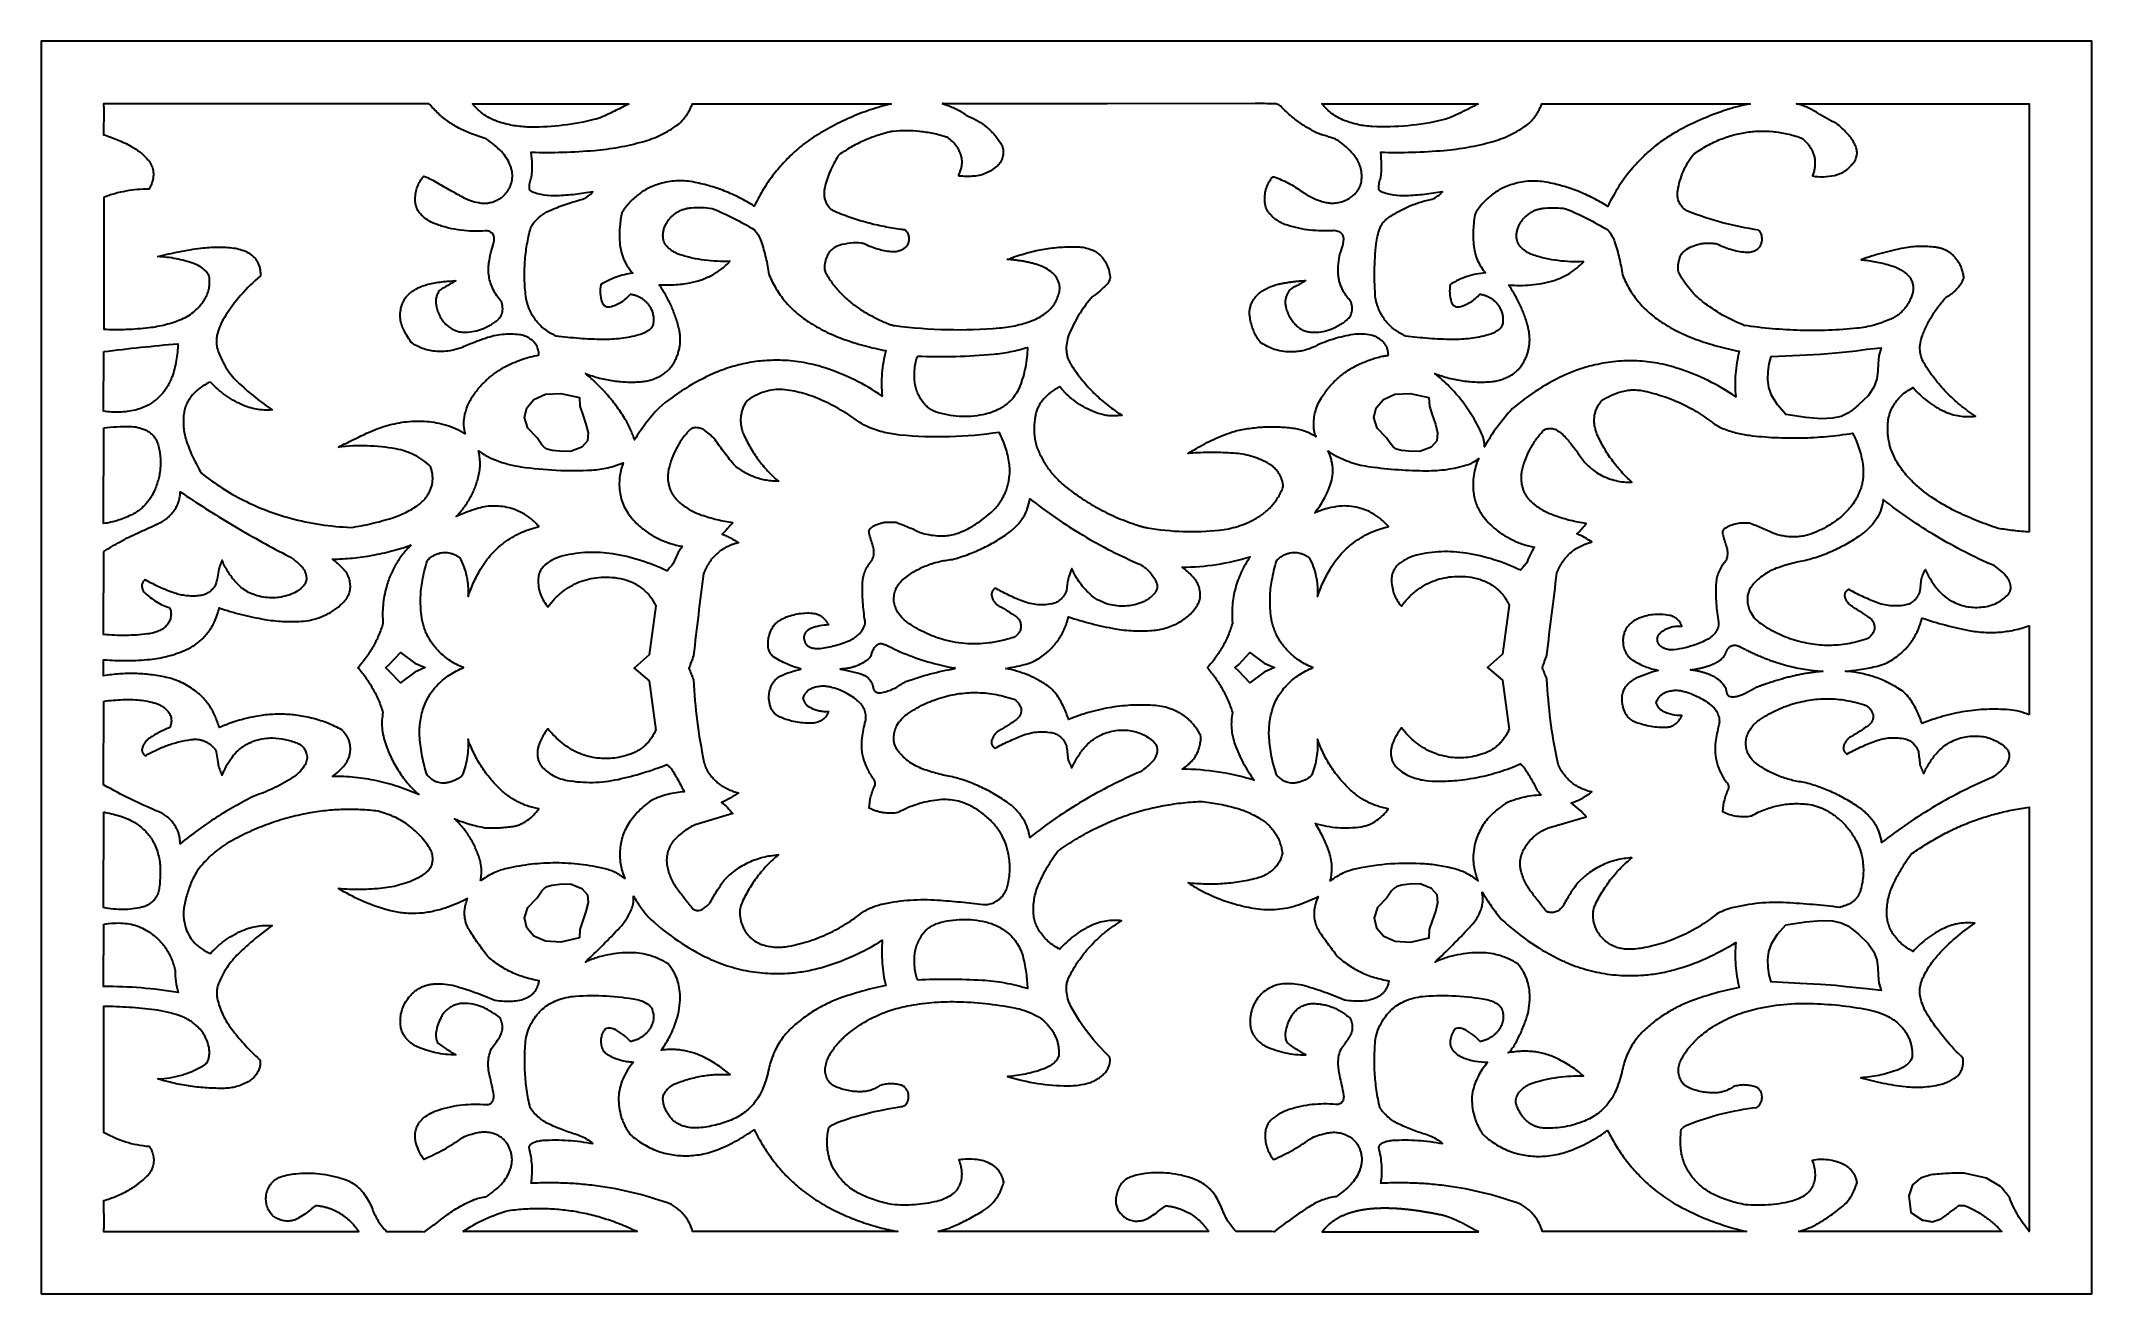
# Model space of a CAD drawing. Header units: centimetres. Extents: x 4.82 to 14.12, y -9 to -3.32.
import ezdxf

# ---------------------------------------------------------------- set-up
doc = ezdxf.new("R2010")
doc.units = ezdxf.units.CM
doc.header["$MEASUREMENT"] = 0
doc.layers.add('layer 1', color=7, linetype='Continuous')

msp = doc.modelspace()

# ---------------------------------------------------------------- linework, layer by layer
at = {"layer": 'layer 1', "color": 250, "lineweight": 30}
for points, knots in [([(4.81701, -9.00021), (4.81701, -9.00021), (4.81701, -3.3165), (4.81701, -3.3165), (4.81701, -3.3165), (4.81701, -3.3165), (14.12409, -3.3165), (14.12409, -3.3165), (14.12409, -3.3165), (14.12409, -3.3165), (14.12409, -9.00021), (14.12409, -9.00021), (14.12409, -9.00021), (14.12409, -9.00021), (4.81701, -9.00021), (4.81701, -9.00021)], [0, 0, 0, 0, 0.2, 0.2, 0.2, 0.2, 0.4, 0.4, 0.4, 0.4, 0.6, 0.6, 0.6, 0.6, 1, 1, 1, 1]), ([(6.74287, -5.09831), (6.72964, -5.08959), (6.71574, -5.08189), (6.70133, -5.07528), (6.70133, -5.07528), (6.68683, -5.06862), (6.67184, -5.06306), (6.6565, -5.05866), (6.6565, -5.05866), (6.64174, -5.05441), (6.62679, -5.05088), (6.61168, -5.04805), (6.61168, -5.04805), (6.59696, -5.04532), (6.58213, -5.0433), (6.56722, -5.04201), (6.56722, -5.04201), (6.5523, -5.04072), (6.53733, -5.04018), (6.52236, -5.04037), (6.52236, -5.04037), (6.50719, -5.04057), (6.49207, -5.0415), (6.477, -5.04318), (6.477, -5.04318), (6.44694, -5.04651), (6.41723, -5.0523), (6.38811, -5.06045), (6.38811, -5.06045), (6.35904, -5.0686), (6.33068, -5.07909), (6.30331, -5.09183), (6.30331, -5.09183), (6.28025, -5.10258), (6.2573, -5.11353), (6.23446, -5.12474), (6.23446, -5.12474), (6.21167, -5.13591), (6.189, -5.14731), (6.16644, -5.15895), (6.16644, -5.15895), (6.20956, -5.15373), (6.25304, -5.15174), (6.29647, -5.15299), (6.29647, -5.15299), (6.34031, -5.15425), (6.38399, -5.15876), (6.42715, -5.16648), (6.42715, -5.16648), (6.44226, -5.16919), (6.45715, -5.17297), (6.47172, -5.17782), (6.47172, -5.17782), (6.48562, -5.18244), (6.49914, -5.18813), (6.5122, -5.1948), (6.5122, -5.1948), (6.52525, -5.20149), (6.53776, -5.20915), (6.54965, -5.21771), (6.54965, -5.21771), (6.56205, -5.22667), (6.5738, -5.2365), (6.5848, -5.24716), (6.5848, -5.24716), (6.58587, -5.2502), (6.58687, -5.25328), (6.5878, -5.25638), (6.5878, -5.25638), (6.58868, -5.25932), (6.58948, -5.26229), (6.5902, -5.26529), (6.5902, -5.26529), (6.5909, -5.26827), (6.59154, -5.27127), (6.59209, -5.2743), (6.59209, -5.2743), (6.59264, -5.2772), (6.59308, -5.28011), (6.59344, -5.28303), (6.59344, -5.28303), (6.59416, -5.28886), (6.59453, -5.29473), (6.59453, -5.30059), (6.59453, -5.30059), (6.59453, -5.30623), (6.59418, -5.31184), (6.59347, -5.31742), (6.59347, -5.31742), (6.59277, -5.32301), (6.5917, -5.32853), (6.5903, -5.33399), (6.5903, -5.33399), (6.58885, -5.33954), (6.58706, -5.345), (6.58492, -5.35034), (6.58492, -5.35034), (6.58279, -5.35568), (6.58034, -5.36089), (6.57757, -5.36594), (6.57757, -5.36594), (6.5746, -5.37139), (6.57131, -5.37668), (6.56776, -5.38178), (6.56776, -5.38178), (6.56258, -5.38919), (6.55677, -5.39615), (6.55043, -5.4026), (6.55043, -5.4026), (6.54431, -5.40882), (6.53766, -5.41449), (6.53055, -5.41954), (6.53055, -5.41954), (6.51201, -5.43276), (6.49246, -5.44453), (6.47209, -5.45471), (6.47209, -5.45471), (6.45179, -5.46487), (6.43074, -5.4734), (6.40912, -5.48027), (6.40912, -5.48027), (6.37883, -5.4899), (6.34813, -5.49828), (6.31715, -5.50539), (6.31715, -5.50539), (6.28619, -5.51249), (6.25499, -5.5183), (6.22356, -5.52284), (6.22356, -5.52284), (6.17724, -5.52103), (6.13106, -5.5166), (6.08523, -5.5096), (6.08523, -5.5096), (6.03913, -5.50255), (5.99348, -5.49292), (5.94845, -5.48077), (5.94845, -5.48077), (5.91145, -5.47079), (5.87497, -5.45896), (5.83918, -5.44529), (5.83918, -5.44529), (5.80406, -5.4319), (5.76967, -5.4167), (5.73612, -5.39976), (5.73612, -5.39976), (5.70257, -5.38282), (5.66992, -5.36418), (5.63828, -5.34389), (5.63828, -5.34389), (5.60592, -5.32313), (5.57463, -5.30077), (5.54454, -5.27687), (5.54454, -5.27687), (5.53085, -5.25418), (5.51842, -5.23077), (5.50726, -5.20673), (5.50726, -5.20673), (5.49608, -5.1826), (5.48621, -5.15788), (5.47769, -5.13267), (5.47769, -5.13267), (5.4745, -5.12326), (5.47183, -5.11367), (5.46964, -5.10396), (5.46964, -5.10396), (5.4675, -5.09441), (5.46586, -5.08476), (5.46475, -5.07503), (5.46475, -5.07503), (5.46364, -5.0653), (5.46305, -5.05552), (5.46297, -5.04573), (5.46297, -5.04573), (5.4629, -5.03565), (5.46335, -5.0256), (5.46432, -5.01556), (5.46432, -5.01556), (5.4651, -5.00731), (5.46648, -4.99912), (5.46845, -4.99107), (5.46845, -4.99107), (5.4703, -4.98339), (5.47276, -4.97585), (5.47574, -4.96854), (5.47574, -4.96854), (5.47873, -4.96121), (5.48227, -4.95413), (5.48633, -4.94733), (5.48633, -4.94733), (5.49054, -4.94025), (5.49526, -4.93349), (5.50044, -4.92709), (5.50044, -4.92709), (5.50617, -4.92004), (5.51233, -4.91335), (5.51888, -4.90703), (5.51888, -4.90703), (5.52524, -4.90091), (5.53198, -4.8952), (5.53906, -4.88994), (5.53906, -4.88994), (5.54614, -4.88466), (5.55354, -4.87984), (5.56122, -4.87551), (5.56122, -4.87551), (5.56918, -4.87103), (5.5774, -4.86701), (5.58584, -4.86354), (5.58584, -4.86354), (5.5959, -4.87429), (5.60649, -4.88454), (5.61754, -4.89427), (5.61754, -4.89427), (5.62838, -4.90384), (5.6397, -4.91286), (5.65144, -4.92134), (5.65144, -4.92134), (5.66318, -4.9298), (5.67532, -4.9377), (5.68782, -4.94499), (5.68782, -4.94499), (5.70056, -4.95244), (5.71366, -4.95926), (5.72706, -4.96546), (5.72706, -4.96546), (5.73801, -4.97051), (5.74928, -4.97487), (5.7608, -4.9785), (5.7608, -4.9785), (5.77193, -4.98201), (5.7833, -4.98478), (5.7948, -4.98678), (5.7948, -4.98678), (5.80632, -4.98879), (5.81794, -4.99006), (5.82961, -4.99053), (5.82961, -4.99053), (5.84172, -4.99103), (5.85382, -4.99078), (5.86589, -4.98975), (5.86589, -4.98975), (5.83991, -4.97191), (5.81458, -4.95312), (5.78996, -4.93341), (5.78996, -4.93341), (5.76505, -4.91345), (5.74086, -4.89257), (5.71745, -4.87083), (5.71745, -4.87083), (5.70649, -4.86066), (5.69614, -4.84984), (5.68645, -4.83844), (5.68645, -4.83844), (5.67704, -4.82734), (5.6683, -4.81569), (5.66031, -4.80354), (5.66031, -4.80354), (5.65232, -4.79138), (5.64507, -4.77877), (5.63861, -4.76572), (5.63861, -4.76572), (5.63195, -4.75229), (5.6261, -4.73847), (5.62107, -4.72434), (5.62107, -4.72434), (5.61867, -4.71763), (5.61678, -4.71077), (5.61542, -4.70379), (5.61542, -4.70379), (5.61409, -4.69715), (5.61331, -4.69042), (5.61304, -4.68366), (5.61304, -4.68366), (5.61276, -4.67689), (5.61302, -4.67013), (5.6138, -4.6634), (5.6138, -4.6634), (5.6146, -4.65638), (5.61594, -4.64943), (5.61777, -4.64262), (5.61777, -4.64262), (5.62122, -4.62991), (5.62559, -4.61746), (5.63084, -4.60539), (5.63084, -4.60539), (5.63606, -4.59336), (5.64218, -4.58174), (5.6491, -4.57063), (5.6491, -4.57063), (5.67123, -4.53515), (5.69606, -4.50145), (5.72339, -4.46983), (5.72339, -4.46983), (5.75084, -4.43805), (5.7807, -4.40844), (5.81273, -4.38125), (5.81273, -4.38125), (5.81277, -4.37807), (5.81271, -4.3749), (5.81259, -4.37172), (5.81259, -4.37172), (5.81246, -4.36875), (5.81226, -4.36581), (5.81197, -4.36287), (5.81197, -4.36287), (5.81168, -4.35992), (5.81129, -4.35698), (5.81082, -4.35406), (5.81082, -4.35406), (5.81039, -4.35131), (5.80985, -4.34858), (5.80924, -4.34587), (5.80924, -4.34587), (5.80799, -4.34049), (5.8064, -4.33519), (5.80441, -4.33002), (5.80441, -4.33002), (5.80258, -4.32524), (5.80037, -4.32061), (5.79784, -4.31616), (5.79784, -4.31616), (5.7953, -4.31172), (5.79242, -4.30747), (5.7892, -4.30347), (5.7892, -4.30347), (5.78595, -4.29942), (5.78238, -4.29561), (5.77852, -4.29211), (5.77852, -4.29211), (5.77659, -4.29033), (5.7746, -4.28864), (5.77254, -4.28704), (5.77254, -4.28704), (5.77039, -4.28534), (5.76817, -4.28372), (5.76591, -4.2822), (5.76591, -4.2822), (5.76365, -4.28066), (5.76133, -4.27922), (5.75897, -4.27784), (5.75897, -4.27784), (5.75645, -4.27639), (5.75392, -4.27501), (5.75133, -4.27372), (5.75133, -4.27372), (5.74195, -4.26904), (5.73222, -4.26515), (5.7222, -4.26208), (5.7222, -4.26208), (5.71257, -4.25912), (5.70269, -4.257), (5.69269, -4.25573), (5.69269, -4.25573), (5.66776, -4.25259), (5.64267, -4.25103), (5.61754, -4.25109), (5.61754, -4.25109), (5.59251, -4.25115), (5.5675, -4.25281), (5.54268, -4.25608), (5.54268, -4.25608), (5.50972, -4.26041), (5.47689, -4.26577), (5.44428, -4.27216), (5.44428, -4.27216), (5.41167, -4.27854), (5.37925, -4.28595), (5.3471, -4.29437), (5.3471, -4.29437), (5.37484, -4.29563), (5.40247, -4.29893), (5.42972, -4.30425), (5.42972, -4.30425), (5.45691, -4.30955), (5.48368, -4.31686), (5.5098, -4.32612), (5.5098, -4.32612), (5.51927, -4.32947), (5.5284, -4.33376), (5.53701, -4.33891), (5.53701, -4.33891), (5.54586, -4.34421), (5.55419, -4.35033), (5.56187, -4.35723), (5.56187, -4.35723), (5.56481, -4.35987), (5.5675, -4.36277), (5.56992, -4.36591), (5.56992, -4.36591), (5.57214, -4.36879), (5.57409, -4.37189), (5.57573, -4.37515), (5.57573, -4.37515), (5.57734, -4.37842), (5.57865, -4.38183), (5.57961, -4.38536), (5.57961, -4.38536), (5.58062, -4.38914), (5.5813, -4.393), (5.58161, -4.3969), (5.58161, -4.3969), (5.58228, -4.4048), (5.58232, -4.41273), (5.58175, -4.42065), (5.58175, -4.42065), (5.5812, -4.42821), (5.58007, -4.43572), (5.57834, -4.4431), (5.57834, -4.4431), (5.5766, -4.45049), (5.57428, -4.45772), (5.5714, -4.46474), (5.5714, -4.46474), (5.56836, -4.47215), (5.56477, -4.47932), (5.56064, -4.48618), (5.56064, -4.48618), (5.55748, -4.49147), (5.55413, -4.49663), (5.55056, -4.50168), (5.55056, -4.50168), (5.54717, -4.5065), (5.54358, -4.5112), (5.5398, -4.51574), (5.5398, -4.51574), (5.53604, -4.52028), (5.53208, -4.52467), (5.52797, -4.5289), (5.52797, -4.5289), (5.52393, -4.53305), (5.51972, -4.53702), (5.51535, -4.54083), (5.51535, -4.54083), (5.50666, -4.54839), (5.49738, -4.55521), (5.48758, -4.56125), (5.48758, -4.56125), (5.47736, -4.56753), (5.46668, -4.57301), (5.45559, -4.57763), (5.45559, -4.57763), (5.43171, -4.58757), (5.40714, -4.59584), (5.38212, -4.60235), (5.38212, -4.60235), (5.35732, -4.6088), (5.33209, -4.6135), (5.30664, -4.6164), (5.30664, -4.6164), (5.27254, -4.6203), (5.23833, -4.62284), (5.20406, -4.62401), (5.20406, -4.62401), (5.16981, -4.62519), (5.13554, -4.625), (5.10131, -4.62346), (5.10131, -4.62346), (5.10131, -4.62346), (5.10131, -4.02592), (5.10131, -4.02592), (5.10131, -4.02592), (5.11784, -4.01951), (5.13466, -4.01389), (5.15172, -4.00908), (5.15172, -4.00908), (5.16846, -4.00436), (5.18542, -4.00044), (5.20256, -3.99736), (5.20256, -3.99736), (5.21967, -3.99426), (5.23695, -3.99202), (5.25428, -3.9906), (5.25428, -3.9906), (5.27194, -3.98915), (5.28966, -3.98855), (5.30738, -3.98878), (5.30738, -3.98878), (5.31088, -3.98297), (5.31393, -3.97691), (5.3165, -3.97063), (5.3165, -3.97063), (5.31921, -3.96403), (5.32145, -3.95722), (5.32317, -3.95028), (5.32317, -3.95028), (5.32375, -3.94796), (5.32428, -3.9456), (5.32475, -3.94327), (5.32475, -3.94327), (5.32517, -3.94102), (5.32556, -3.93878), (5.32588, -3.93654), (5.32588, -3.93654), (5.32619, -3.93428), (5.32644, -3.93204), (5.32664, -3.92976), (5.32664, -3.92976), (5.32681, -3.92759), (5.32693, -3.92543), (5.32699, -3.92325), (5.32699, -3.92325), (5.3271, -3.91892), (5.32695, -3.91459), (5.32652, -3.91028), (5.32652, -3.91028), (5.32611, -3.90617), (5.32543, -3.90209), (5.32449, -3.89806), (5.32449, -3.89806), (5.32356, -3.89404), (5.32237, -3.89009), (5.3209, -3.88621), (5.3209, -3.88621), (5.31942, -3.88227), (5.31767, -3.87843), (5.3157, -3.87471), (5.3157, -3.87471), (5.31371, -3.87098), (5.31149, -3.86738), (5.30907, -3.86393), (5.30907, -3.86393), (5.30644, -3.86018), (5.30361, -3.8566), (5.30057, -3.85318), (5.30057, -3.85318), (5.28975, -3.84098), (5.27788, -3.82975), (5.26511, -3.81964), (5.26511, -3.81964), (5.25262, -3.80975), (5.23925, -3.801), (5.22519, -3.79351), (5.22519, -3.79351), (5.20537, -3.78295), (5.18509, -3.77332), (5.16439, -3.76462), (5.16439, -3.76462), (5.14371, -3.75595), (5.12263, -3.74823), (5.10123, -3.74149), (5.10123, -3.74149), (5.10127, -3.71803), (5.10129, -3.69456), (5.10131, -3.67111), (5.10131, -3.67111), (5.10131, -3.64774), (5.10131, -3.62437), (5.10129, -3.60099), (5.10129, -3.60099), (5.10129, -3.60099), (6.57737, -3.60099), (6.57737, -3.60099), (6.57737, -3.60099), (6.5903, -3.61622), (6.60414, -3.63064), (6.6188, -3.64421), (6.6188, -3.64421), (6.63295, -3.65727), (6.64788, -3.66944), (6.66355, -3.68063), (6.66355, -3.68063), (6.67923, -3.69182), (6.69558, -3.70199), (6.71252, -3.71111), (6.71252, -3.71111), (6.72991, -3.72047), (6.74786, -3.72876), (6.76627, -3.73591), (6.76627, -3.73591), (6.77792, -3.74043), (6.78966, -3.74472), (6.80149, -3.74878), (6.80149, -3.74878), (6.81317, -3.75277), (6.82494, -3.75653), (6.83679, -3.76004), (6.83679, -3.76004), (6.84939, -3.76845), (6.86153, -3.77753), (6.87315, -3.78724), (6.87315, -3.78724), (6.88477, -3.79695), (6.89586, -3.80728), (6.90639, -3.81819), (6.90639, -3.81819), (6.91459, -3.82671), (6.92196, -3.83599), (6.92836, -3.84593), (6.92836, -3.84593), (6.93512, -3.8564), (6.94089, -3.86747), (6.94561, -3.87899), (6.94561, -3.87899), (6.94664, -3.88155), (6.94762, -3.8841), (6.94853, -3.88669), (6.94853, -3.88669), (6.94939, -3.88915), (6.95019, -3.89163), (6.95091, -3.89412), (6.95091, -3.89412), (6.95165, -3.89664), (6.95231, -3.89915), (6.9529, -3.90169), (6.9529, -3.90169), (6.95346, -3.90412), (6.95395, -3.90658), (6.95438, -3.90905), (6.95438, -3.90905), (6.95522, -3.91397), (6.95575, -3.91894), (6.95598, -3.92393), (6.95598, -3.92393), (6.95619, -3.92872), (6.95612, -3.93352), (6.95573, -3.93829), (6.95573, -3.93829), (6.95534, -3.94309), (6.95465, -3.94785), (6.95364, -3.95254), (6.95364, -3.95254), (6.95263, -3.95736), (6.9513, -3.9621), (6.94968, -3.96676), (6.94968, -3.96676), (6.94806, -3.97141), (6.94617, -3.97598), (6.94401, -3.9804), (6.94401, -3.9804), (6.94167, -3.98522), (6.93908, -3.98987), (6.93623, -3.99442), (6.93623, -3.99442), (6.93339, -3.99892), (6.93025, -4.00325), (6.92686, -4.00736), (6.92686, -4.00736), (6.92358, -4.01132), (6.92003, -4.01504), (6.91627, -4.01853), (6.91627, -4.01853), (6.91249, -4.02202), (6.90849, -4.02524), (6.90428, -4.02816), (6.90428, -4.02816), (6.89993, -4.0312), (6.89539, -4.03395), (6.89069, -4.03639), (6.89069, -4.03639), (6.88377, -4.03997), (6.8766, -4.04301), (6.86921, -4.04547), (6.86921, -4.04547), (6.86227, -4.04777), (6.85518, -4.04949), (6.84796, -4.05058), (6.84796, -4.05058), (6.84075, -4.05167), (6.83346, -4.05216), (6.82617, -4.05202), (6.82617, -4.05202), (6.81853, -4.05186), (6.81091, -4.05108), (6.80338, -4.0497), (6.80338, -4.0497), (6.79067, -4.04736), (6.77814, -4.04405), (6.76592, -4.03978), (6.76592, -4.03978), (6.75381, -4.03557), (6.74204, -4.03044), (6.73071, -4.02444), (6.73071, -4.02444), (6.71166, -4.01432), (6.69274, -4.00397), (6.67394, -3.9934), (6.67394, -3.9934), (6.65513, -3.98284), (6.63646, -3.97204), (6.61792, -3.96102), (6.61792, -3.96102), (6.60763, -3.9549), (6.5971, -3.94913), (6.58638, -3.94377), (6.58638, -3.94377), (6.57575, -3.93843), (6.56492, -3.93348), (6.55392, -3.92892), (6.55392, -3.92892), (6.54768, -3.93636), (6.54205, -3.9443), (6.5371, -3.95264), (6.5371, -3.95264), (6.53246, -3.96052), (6.5285, -3.96876), (6.52529, -3.9773), (6.52529, -3.9773), (6.52207, -3.98586), (6.51961, -3.99467), (6.51796, -4.00364), (6.51796, -4.00364), (6.51618, -4.01313), (6.51521, -4.02276), (6.51503, -4.03243), (6.51503, -4.03243), (6.51495, -4.03633), (6.51507, -4.04025), (6.51538, -4.04413), (6.51538, -4.04413), (6.51566, -4.04775), (6.51612, -4.05136), (6.51679, -4.05493), (6.51679, -4.05493), (6.51743, -4.05847), (6.51829, -4.062), (6.51932, -4.06547), (6.51932, -4.06547), (6.52031, -4.06884), (6.52152, -4.07214), (6.52289, -4.07537), (6.52289, -4.07537), (6.52427, -4.07859), (6.52583, -4.08175), (6.52757, -4.08479), (6.52757, -4.08479), (6.52934, -4.08791), (6.53127, -4.09091), (6.53337, -4.0938), (6.53337, -4.0938), (6.53548, -4.09668), (6.53774, -4.09947), (6.54014, -4.10212), (6.54014, -4.10212), (6.54269, -4.10495), (6.54538, -4.10764), (6.54821, -4.11019), (6.54821, -4.11019), (6.55788, -4.1189), (6.56839, -4.12664), (6.57959, -4.13327), (6.57959, -4.13327), (6.59065, -4.13982), (6.60234, -4.14522), (6.61451, -4.14941), (6.61451, -4.14941), (6.63205, -4.15545), (6.64989, -4.1606), (6.66796, -4.16485), (6.66796, -4.16485), (6.68574, -4.16902), (6.70373, -4.17228), (6.72184, -4.17462), (6.72184, -4.17462), (6.73997, -4.17694), (6.7582, -4.17834), (6.77644, -4.17881), (6.77644, -4.17881), (6.79518, -4.1793), (6.81393, -4.17885), (6.83262, -4.17746), (6.83262, -4.17746), (6.83559, -4.17725), (6.83859, -4.17733), (6.84153, -4.17772), (6.84153, -4.17772), (6.84426, -4.17807), (6.84693, -4.17871), (6.84952, -4.17963), (6.84952, -4.17963), (6.8521, -4.18056), (6.85457, -4.18177), (6.85691, -4.18323), (6.85691, -4.18323), (6.85947, -4.18485), (6.86186, -4.1867), (6.86405, -4.18879), (6.86405, -4.18879), (6.8666, -4.19121), (6.86869, -4.19403), (6.87025, -4.19719), (6.87025, -4.19719), (6.87175, -4.20025), (6.8727, -4.20356), (6.87303, -4.20698), (6.87303, -4.20698), (6.87348, -4.21169), (6.87346, -4.21645), (6.87296, -4.22117), (6.87296, -4.22117), (6.87245, -4.22587), (6.87147, -4.23051), (6.87001, -4.23499), (6.87001, -4.23499), (6.86547, -4.24916), (6.86149, -4.26351), (6.85816, -4.27801), (6.85816, -4.27801), (6.85475, -4.29275), (6.85196, -4.30764), (6.84978, -4.32261), (6.84978, -4.32261), (6.84826, -4.33314), (6.84752, -4.34374), (6.84754, -4.35437), (6.84754, -4.35437), (6.84756, -4.36449), (6.84835, -4.37456), (6.84993, -4.38456), (6.84993, -4.38456), (6.85151, -4.39454), (6.85385, -4.40439), (6.85693, -4.41402), (6.85693, -4.41402), (6.86017, -4.42406), (6.86412, -4.43386), (6.8688, -4.44332), (6.8688, -4.44332), (6.87372, -4.4533), (6.87937, -4.46289), (6.88567, -4.47207), (6.88567, -4.47207), (6.89194, -4.48116), (6.89886, -4.48979), (6.90637, -4.4979), (6.90637, -4.4979), (6.90717, -4.50034), (6.90789, -4.50281), (6.90855, -4.50529), (6.90855, -4.50529), (6.90916, -4.50757), (6.90968, -4.50985), (6.91015, -4.51217), (6.91015, -4.51217), (6.91062, -4.51447), (6.91101, -4.51679), (6.9113, -4.51913), (6.9113, -4.51913), (6.91159, -4.52127), (6.91181, -4.52346), (6.91192, -4.52562), (6.91192, -4.52562), (6.91218, -4.52993), (6.9121, -4.53426), (6.91165, -4.53856), (6.91165, -4.53856), (6.91126, -4.54246), (6.91052, -4.54632), (6.90945, -4.5501), (6.90945, -4.5501), (6.90838, -4.55389), (6.90697, -4.55755), (6.90522, -4.56106), (6.90522, -4.56106), (6.90344, -4.56467), (6.90134, -4.56812), (6.89894, -4.57135), (6.89894, -4.57135), (6.89773, -4.57299), (6.89646, -4.57457), (6.89512, -4.57611), (6.89512, -4.57611), (6.8937, -4.57773), (6.89222, -4.57929), (6.89068, -4.58077), (6.89068, -4.58077), (6.88914, -4.58227), (6.88754, -4.58371), (6.88588, -4.5851), (6.88588, -4.5851), (6.88411, -4.5866), (6.88227, -4.58802), (6.8804, -4.58938), (6.8804, -4.58938), (6.87487, -4.59342), (6.86919, -4.59724), (6.86336, -4.60085), (6.86336, -4.60085), (6.85783, -4.6043), (6.85216, -4.60751), (6.84637, -4.61052), (6.84637, -4.61052), (6.84058, -4.61354), (6.83467, -4.61631), (6.82865, -4.61884), (6.82865, -4.61884), (6.82278, -4.62132), (6.81681, -4.62356), (6.81077, -4.62553), (6.81077, -4.62553), (6.79874, -4.62948), (6.78642, -4.63243), (6.77391, -4.63436), (6.77391, -4.63436), (6.76102, -4.63633), (6.74798, -4.63728), (6.73494, -4.63716), (6.73494, -4.63716), (6.72562, -4.6371), (6.71634, -4.63578), (6.70738, -4.63326), (6.70738, -4.63326), (6.69833, -4.63073), (6.68966, -4.62701), (6.68159, -4.62221), (6.68159, -4.62221), (6.67502, -4.61829), (6.66876, -4.61389), (6.66283, -4.60905), (6.66283, -4.60905), (6.65722, -4.60445), (6.65196, -4.59942), (6.64712, -4.594), (6.64712, -4.594), (6.64231, -4.58859), (6.6379, -4.5828), (6.63398, -4.57669), (6.63398, -4.57669), (6.62989, -4.57032), (6.62626, -4.56363), (6.62318, -4.55671), (6.62318, -4.55671), (6.61993, -4.54946), (6.61716, -4.542), (6.6149, -4.53437), (6.6149, -4.53437), (6.6126, -4.52669), (6.61082, -4.51888), (6.60954, -4.51096), (6.60954, -4.51096), (6.60862, -4.50523), (6.60827, -4.49942), (6.60852, -4.49361), (6.60852, -4.49361), (6.60876, -4.48815), (6.60958, -4.48273), (6.61098, -4.47745), (6.61098, -4.47745), (6.61168, -4.47478), (6.61254, -4.47215), (6.61353, -4.46958), (6.61353, -4.46958), (6.61455, -4.46691), (6.61572, -4.46427), (6.617, -4.46172), (6.617, -4.46172), (6.61831, -4.45917), (6.61973, -4.45667), (6.62127, -4.45425), (6.62127, -4.45425), (6.62293, -4.45164), (6.6247, -4.44913), (6.62657, -4.44669), (6.62657, -4.44669), (6.6387, -4.43956), (6.65082, -4.43248), (6.66297, -4.42544), (6.66297, -4.42544), (6.67525, -4.41831), (6.68753, -4.41123), (6.69985, -4.40419), (6.69985, -4.40419), (6.67856, -4.40458), (6.65732, -4.4061), (6.63618, -4.40878), (6.63618, -4.40878), (6.61494, -4.41145), (6.59383, -4.41525), (6.57299, -4.42018), (6.57299, -4.42018), (6.56519, -4.42201), (6.55749, -4.42429), (6.54996, -4.42702), (6.54996, -4.42702), (6.54265, -4.42965), (6.5355, -4.43271), (6.52854, -4.4362), (6.52854, -4.4362), (6.52158, -4.43967), (6.51486, -4.44357), (6.50835, -4.44784), (6.50835, -4.44784), (6.5017, -4.45221), (6.4953, -4.45698), (6.48918, -4.46209), (6.48918, -4.46209), (6.48199, -4.46813), (6.47562, -4.47507), (6.47022, -4.48275), (6.47022, -4.48275), (6.46468, -4.49065), (6.46016, -4.49921), (6.45678, -4.50823), (6.45678, -4.50823), (6.45507, -4.51285), (6.45355, -4.51753), (6.45222, -4.52229), (6.45222, -4.52229), (6.45099, -4.52677), (6.44996, -4.53131), (6.44914, -4.53589), (6.44914, -4.53589), (6.44834, -4.54047), (6.44776, -4.54509), (6.44739, -4.54971), (6.44739, -4.54971), (6.44704, -4.55426), (6.4469, -4.5588), (6.44702, -4.56334), (6.44702, -4.56334), (6.44721, -4.57235), (6.4483, -4.58131), (6.45027, -4.59011), (6.45027, -4.59011), (6.4524, -4.59954), (6.45538, -4.60876), (6.4592, -4.61763), (6.4592, -4.61763), (6.46427, -4.6294), (6.47, -4.64087), (6.47638, -4.65198), (6.47638, -4.65198), (6.48263, -4.66288), (6.48951, -4.6734), (6.497, -4.68352), (6.497, -4.68352), (6.50499, -4.68927), (6.51334, -4.69451), (6.52201, -4.69917), (6.52201, -4.69917), (6.53037, -4.70368), (6.53903, -4.70759), (6.54792, -4.71093), (6.54792, -4.71093), (6.55681, -4.71424), (6.56591, -4.71695), (6.57517, -4.71904), (6.57517, -4.71904), (6.58476, -4.7212), (6.59449, -4.72272), (6.60427, -4.7236), (6.60427, -4.7236), (6.61577, -4.72463), (6.62732, -4.72498), (6.63884, -4.72463), (6.63884, -4.72463), (6.64993, -4.7243), (6.66098, -4.72327), (6.67194, -4.72155), (6.67194, -4.72155), (6.68289, -4.71984), (6.69373, -4.71744), (6.70437, -4.71436), (6.70437, -4.71436), (6.71527, -4.71122), (6.72595, -4.7074), (6.73636, -4.70294), (6.73636, -4.70294), (6.75235, -4.69609), (6.76843, -4.68954), (6.78463, -4.68331), (6.78463, -4.68331), (6.80102, -4.67697), (6.81753, -4.67093), (6.83414, -4.6652), (6.83414, -4.6652), (6.84666, -4.66087), (6.85943, -4.65724), (6.87237, -4.65434), (6.87237, -4.65434), (6.88492, -4.65153), (6.89763, -4.64944), (6.91042, -4.6481), (6.91042, -4.6481), (6.92323, -4.64675), (6.9361, -4.64615), (6.94896, -4.64629), (6.94896, -4.64629), (6.96212, -4.64644), (6.97528, -4.64732), (6.98834, -4.64896), (6.98834, -4.64896), (6.99664, -4.65001), (7.00479, -4.65202), (7.01261, -4.65494), (7.01261, -4.65494), (7.02072, -4.65798), (7.02846, -4.66194), (7.03569, -4.66672), (7.03569, -4.66672), (7.03893, -4.66886), (7.04206, -4.67118), (7.04505, -4.67368), (7.04505, -4.67368), (7.04781, -4.67598), (7.05043, -4.67843), (7.0529, -4.68104), (7.0529, -4.68104), (7.05536, -4.68366), (7.05766, -4.6864), (7.05978, -4.68931), (7.05978, -4.68931), (7.06185, -4.69212), (7.06372, -4.69508), (7.06542, -4.69814), (7.06542, -4.69814), (7.06709, -4.7012), (7.06857, -4.70438), (7.06986, -4.70763), (7.06986, -4.70763), (7.07119, -4.71101), (7.07232, -4.71448), (7.07321, -4.718), (7.07321, -4.718), (7.07413, -4.72153), (7.07483, -4.72512), (7.07532, -4.72873), (7.07532, -4.72873), (7.07587, -4.73266), (7.0762, -4.73666), (7.07633, -4.74064), (7.07633, -4.74064), (7.04935, -4.74551), (7.02282, -4.75251), (6.99696, -4.76161), (6.99696, -4.76161), (6.97105, -4.77071), (6.9459, -4.78188), (6.92175, -4.795), (6.92175, -4.795), (6.90728, -4.80286), (6.89331, -4.81155), (6.87986, -4.82105), (6.87986, -4.82105), (6.86672, -4.83033), (6.85414, -4.84039), (6.84221, -4.85117), (6.84221, -4.85117), (6.83028, -4.86196), (6.819, -4.87345), (6.80843, -4.88557), (6.80843, -4.88557), (6.79751, -4.89813), (6.78732, -4.91128), (6.77792, -4.92499), (6.77792, -4.92499), (6.76786, -4.93965), (6.75942, -4.95534), (6.7527, -4.97179), (6.7527, -4.97179), (6.74603, -4.98819), (6.74112, -5.00524), (6.73808, -5.02267), (6.73808, -5.02267), (6.7359, -5.03526), (6.73519, -5.04807), (6.73599, -5.06084), (6.73599, -5.06084), (6.73681, -5.07355), (6.73911, -5.08614), (6.74287, -5.09831)], [0, 0, 0, 0, 0.0034364, 0.0034364, 0.0034364, 0.0034364, 0.0068729, 0.0068729, 0.0068729, 0.0068729, 0.0103093, 0.0103093, 0.0103093, 0.0103093, 0.0137457, 0.0137457, 0.0137457, 0.0137457, 0.0171821, 0.0171821, 0.0171821, 0.0171821, 0.0206186, 0.0206186, 0.0206186, 0.0206186, 0.024055, 0.024055, 0.024055, 0.024055, 0.0274914, 0.0274914, 0.0274914, 0.0274914, 0.0309278, 0.0309278, 0.0309278, 0.0309278, 0.0343643, 0.0343643, 0.0343643, 0.0343643, 0.0378007, 0.0378007, 0.0378007, 0.0378007, 0.0412371, 0.0412371, 0.0412371, 0.0412371, 0.0446735, 0.0446735, 0.0446735, 0.0446735, 0.04811, 0.04811, 0.04811, 0.04811, 0.0515464, 0.0515464, 0.0515464, 0.0515464, 0.0549828, 0.0549828, 0.0549828, 0.0549828, 0.0584192, 0.0584192, 0.0584192, 0.0584192, 0.0618557, 0.0618557, 0.0618557, 0.0618557, 0.0652921, 0.0652921, 0.0652921, 0.0652921, 0.0687285, 0.0687285, 0.0687285, 0.0687285, 0.0721649, 0.0721649, 0.0721649, 0.0721649, 0.0756014, 0.0756014, 0.0756014, 0.0756014, 0.0790378, 0.0790378, 0.0790378, 0.0790378, 0.0824742, 0.0824742, 0.0824742, 0.0824742, 0.0859107, 0.0859107, 0.0859107, 0.0859107, 0.0893471, 0.0893471, 0.0893471, 0.0893471, 0.0927835, 0.0927835, 0.0927835, 0.0927835, 0.0962199, 0.0962199, 0.0962199, 0.0962199, 0.0996564, 0.0996564, 0.0996564, 0.0996564, 0.1030928, 0.1030928, 0.1030928, 0.1030928, 0.1065292, 0.1065292, 0.1065292, 0.1065292, 0.1099656, 0.1099656, 0.1099656, 0.1099656, 0.1134021, 0.1134021, 0.1134021, 0.1134021, 0.1168385, 0.1168385, 0.1168385, 0.1168385, 0.1202749, 0.1202749, 0.1202749, 0.1202749, 0.1237113, 0.1237113, 0.1237113, 0.1237113, 0.1271478, 0.1271478, 0.1271478, 0.1271478, 0.1305842, 0.1305842, 0.1305842, 0.1305842, 0.1340206, 0.1340206, 0.1340206, 0.1340206, 0.137457, 0.137457, 0.137457, 0.137457, 0.1408935, 0.1408935, 0.1408935, 0.1408935, 0.1443299, 0.1443299, 0.1443299, 0.1443299, 0.1477663, 0.1477663, 0.1477663, 0.1477663, 0.1512027, 0.1512027, 0.1512027, 0.1512027, 0.1546392, 0.1546392, 0.1546392, 0.1546392, 0.1580756, 0.1580756, 0.1580756, 0.1580756, 0.161512, 0.161512, 0.161512, 0.161512, 0.1649485, 0.1649485, 0.1649485, 0.1649485, 0.1683849, 0.1683849, 0.1683849, 0.1683849, 0.1718213, 0.1718213, 0.1718213, 0.1718213, 0.1752577, 0.1752577, 0.1752577, 0.1752577, 0.1786942, 0.1786942, 0.1786942, 0.1786942, 0.1821306, 0.1821306, 0.1821306, 0.1821306, 0.185567, 0.185567, 0.185567, 0.185567, 0.1890034, 0.1890034, 0.1890034, 0.1890034, 0.1924399, 0.1924399, 0.1924399, 0.1924399, 0.1958763, 0.1958763, 0.1958763, 0.1958763, 0.1993127, 0.1993127, 0.1993127, 0.1993127, 0.2027491, 0.2027491, 0.2027491, 0.2027491, 0.2061856, 0.2061856, 0.2061856, 0.2061856, 0.209622, 0.209622, 0.209622, 0.209622, 0.2130584, 0.2130584, 0.2130584, 0.2130584, 0.2164948, 0.2164948, 0.2164948, 0.2164948, 0.2199313, 0.2199313, 0.2199313, 0.2199313, 0.2233677, 0.2233677, 0.2233677, 0.2233677, 0.2268041, 0.2268041, 0.2268041, 0.2268041, 0.2302405, 0.2302405, 0.2302405, 0.2302405, 0.233677, 0.233677, 0.233677, 0.233677, 0.2371134, 0.2371134, 0.2371134, 0.2371134, 0.2405498, 0.2405498, 0.2405498, 0.2405498, 0.2439863, 0.2439863, 0.2439863, 0.2439863, 0.2474227, 0.2474227, 0.2474227, 0.2474227, 0.2508591, 0.2508591, 0.2508591, 0.2508591, 0.2542955, 0.2542955, 0.2542955, 0.2542955, 0.257732, 0.257732, 0.257732, 0.257732, 0.2611684, 0.2611684, 0.2611684, 0.2611684, 0.2646048, 0.2646048, 0.2646048, 0.2646048, 0.2680412, 0.2680412, 0.2680412, 0.2680412, 0.2714777, 0.2714777, 0.2714777, 0.2714777, 0.2749141, 0.2749141, 0.2749141, 0.2749141, 0.2783505, 0.2783505, 0.2783505, 0.2783505, 0.2817869, 0.2817869, 0.2817869, 0.2817869, 0.2852234, 0.2852234, 0.2852234, 0.2852234, 0.2886598, 0.2886598, 0.2886598, 0.2886598, 0.2920962, 0.2920962, 0.2920962, 0.2920962, 0.2955326, 0.2955326, 0.2955326, 0.2955326, 0.2989691, 0.2989691, 0.2989691, 0.2989691, 0.3024055, 0.3024055, 0.3024055, 0.3024055, 0.3058419, 0.3058419, 0.3058419, 0.3058419, 0.3092784, 0.3092784, 0.3092784, 0.3092784, 0.3127148, 0.3127148, 0.3127148, 0.3127148, 0.3161512, 0.3161512, 0.3161512, 0.3161512, 0.3195876, 0.3195876, 0.3195876, 0.3195876, 0.3230241, 0.3230241, 0.3230241, 0.3230241, 0.3264605, 0.3264605, 0.3264605, 0.3264605, 0.3298969, 0.3298969, 0.3298969, 0.3298969, 0.3333333, 0.3333333, 0.3333333, 0.3333333, 0.3367698, 0.3367698, 0.3367698, 0.3367698, 0.3402062, 0.3402062, 0.3402062, 0.3402062, 0.3436426, 0.3436426, 0.3436426, 0.3436426, 0.347079, 0.347079, 0.347079, 0.347079, 0.3505155, 0.3505155, 0.3505155, 0.3505155, 0.3539519, 0.3539519, 0.3539519, 0.3539519, 0.3573883, 0.3573883, 0.3573883, 0.3573883, 0.3608247, 0.3608247, 0.3608247, 0.3608247, 0.3642612, 0.3642612, 0.3642612, 0.3642612, 0.3676976, 0.3676976, 0.3676976, 0.3676976, 0.371134, 0.371134, 0.371134, 0.371134, 0.3745704, 0.3745704, 0.3745704, 0.3745704, 0.3780069, 0.3780069, 0.3780069, 0.3780069, 0.3814433, 0.3814433, 0.3814433, 0.3814433, 0.3848797, 0.3848797, 0.3848797, 0.3848797, 0.3883162, 0.3883162, 0.3883162, 0.3883162, 0.3917526, 0.3917526, 0.3917526, 0.3917526, 0.395189, 0.395189, 0.395189, 0.395189, 0.3986254, 0.3986254, 0.3986254, 0.3986254, 0.4020619, 0.4020619, 0.4020619, 0.4020619, 0.4054983, 0.4054983, 0.4054983, 0.4054983, 0.4089347, 0.4089347, 0.4089347, 0.4089347, 0.4123711, 0.4123711, 0.4123711, 0.4123711, 0.4158076, 0.4158076, 0.4158076, 0.4158076, 0.419244, 0.419244, 0.419244, 0.419244, 0.4226804, 0.4226804, 0.4226804, 0.4226804, 0.4261168, 0.4261168, 0.4261168, 0.4261168, 0.4295533, 0.4295533, 0.4295533, 0.4295533, 0.4329897, 0.4329897, 0.4329897, 0.4329897, 0.4364261, 0.4364261, 0.4364261, 0.4364261, 0.4398625, 0.4398625, 0.4398625, 0.4398625, 0.443299, 0.443299, 0.443299, 0.443299, 0.4467354, 0.4467354, 0.4467354, 0.4467354, 0.4501718, 0.4501718, 0.4501718, 0.4501718, 0.4536082, 0.4536082, 0.4536082, 0.4536082, 0.4570447, 0.4570447, 0.4570447, 0.4570447, 0.4604811, 0.4604811, 0.4604811, 0.4604811, 0.4639175, 0.4639175, 0.4639175, 0.4639175, 0.467354, 0.467354, 0.467354, 0.467354, 0.4707904, 0.4707904, 0.4707904, 0.4707904, 0.4742268, 0.4742268, 0.4742268, 0.4742268, 0.4776632, 0.4776632, 0.4776632, 0.4776632, 0.4810997, 0.4810997, 0.4810997, 0.4810997, 0.4845361, 0.4845361, 0.4845361, 0.4845361, 0.4879725, 0.4879725, 0.4879725, 0.4879725, 0.4914089, 0.4914089, 0.4914089, 0.4914089, 0.4948454, 0.4948454, 0.4948454, 0.4948454, 0.4982818, 0.4982818, 0.4982818, 0.4982818, 0.5017182, 0.5017182, 0.5017182, 0.5017182, 0.5051546, 0.5051546, 0.5051546, 0.5051546, 0.5085911, 0.5085911, 0.5085911, 0.5085911, 0.5120275, 0.5120275, 0.5120275, 0.5120275, 0.5154639, 0.5154639, 0.5154639, 0.5154639, 0.5189003, 0.5189003, 0.5189003, 0.5189003, 0.5223368, 0.5223368, 0.5223368, 0.5223368, 0.5257732, 0.5257732, 0.5257732, 0.5257732, 0.5292096, 0.5292096, 0.5292096, 0.5292096, 0.532646, 0.532646, 0.532646, 0.532646, 0.5360825, 0.5360825, 0.5360825, 0.5360825, 0.5395189, 0.5395189, 0.5395189, 0.5395189, 0.5429553, 0.5429553, 0.5429553, 0.5429553, 0.5463918, 0.5463918, 0.5463918, 0.5463918, 0.5498282, 0.5498282, 0.5498282, 0.5498282, 0.5532646, 0.5532646, 0.5532646, 0.5532646, 0.556701, 0.556701, 0.556701, 0.556701, 0.5601375, 0.5601375, 0.5601375, 0.5601375, 0.5635739, 0.5635739, 0.5635739, 0.5635739, 0.5670103, 0.5670103, 0.5670103, 0.5670103, 0.5704467, 0.5704467, 0.5704467, 0.5704467, 0.5738832, 0.5738832, 0.5738832, 0.5738832, 0.5773196, 0.5773196, 0.5773196, 0.5773196, 0.580756, 0.580756, 0.580756, 0.580756, 0.5841924, 0.5841924, 0.5841924, 0.5841924, 0.5876289, 0.5876289, 0.5876289, 0.5876289, 0.5910653, 0.5910653, 0.5910653, 0.5910653, 0.5945017, 0.5945017, 0.5945017, 0.5945017, 0.5979381, 0.5979381, 0.5979381, 0.5979381, 0.6013746, 0.6013746, 0.6013746, 0.6013746, 0.604811, 0.604811, 0.604811, 0.604811, 0.6082474, 0.6082474, 0.6082474, 0.6082474, 0.6116838, 0.6116838, 0.6116838, 0.6116838, 0.6151203, 0.6151203, 0.6151203, 0.6151203, 0.6185567, 0.6185567, 0.6185567, 0.6185567, 0.6219931, 0.6219931, 0.6219931, 0.6219931, 0.6254296, 0.6254296, 0.6254296, 0.6254296, 0.628866, 0.628866, 0.628866, 0.628866, 0.6323024, 0.6323024, 0.6323024, 0.6323024, 0.6357388, 0.6357388, 0.6357388, 0.6357388, 0.6391753, 0.6391753, 0.6391753, 0.6391753, 0.6426117, 0.6426117, 0.6426117, 0.6426117, 0.6460481, 0.6460481, 0.6460481, 0.6460481, 0.6494845, 0.6494845, 0.6494845, 0.6494845, 0.652921, 0.652921, 0.652921, 0.652921, 0.6563574, 0.6563574, 0.6563574, 0.6563574, 0.6597938, 0.6597938, 0.6597938, 0.6597938, 0.6632302, 0.6632302, 0.6632302, 0.6632302, 0.6666667, 0.6666667, 0.6666667, 0.6666667, 0.6701031, 0.6701031, 0.6701031, 0.6701031, 0.6735395, 0.6735395, 0.6735395, 0.6735395, 0.6769759, 0.6769759, 0.6769759, 0.6769759, 0.6804124, 0.6804124, 0.6804124, 0.6804124, 0.6838488, 0.6838488, 0.6838488, 0.6838488, 0.6872852, 0.6872852, 0.6872852, 0.6872852, 0.6907216, 0.6907216, 0.6907216, 0.6907216, 0.6941581, 0.6941581, 0.6941581, 0.6941581, 0.6975945, 0.6975945, 0.6975945, 0.6975945, 0.7010309, 0.7010309, 0.7010309, 0.7010309, 0.7044674, 0.7044674, 0.7044674, 0.7044674, 0.7079038, 0.7079038, 0.7079038, 0.7079038, 0.7113402, 0.7113402, 0.7113402, 0.7113402, 0.7147766, 0.7147766, 0.7147766, 0.7147766, 0.7182131, 0.7182131, 0.7182131, 0.7182131, 0.7216495, 0.7216495, 0.7216495, 0.7216495, 0.7250859, 0.7250859, 0.7250859, 0.7250859, 0.7285223, 0.7285223, 0.7285223, 0.7285223, 0.7319588, 0.7319588, 0.7319588, 0.7319588, 0.7353952, 0.7353952, 0.7353952, 0.7353952, 0.7388316, 0.7388316, 0.7388316, 0.7388316, 0.742268, 0.742268, 0.742268, 0.742268, 0.7457045, 0.7457045, 0.7457045, 0.7457045, 0.7491409, 0.7491409, 0.7491409, 0.7491409, 0.7525773, 0.7525773, 0.7525773, 0.7525773, 0.7560137, 0.7560137, 0.7560137, 0.7560137, 0.7594502, 0.7594502, 0.7594502, 0.7594502, 0.7628866, 0.7628866, 0.7628866, 0.7628866, 0.766323, 0.766323, 0.766323, 0.766323, 0.7697595, 0.7697595, 0.7697595, 0.7697595, 0.7731959, 0.7731959, 0.7731959, 0.7731959, 0.7766323, 0.7766323, 0.7766323, 0.7766323, 0.7800687, 0.7800687, 0.7800687, 0.7800687, 0.7835052, 0.7835052, 0.7835052, 0.7835052, 0.7869416, 0.7869416, 0.7869416, 0.7869416, 0.790378, 0.790378, 0.790378, 0.790378, 0.7938144, 0.7938144, 0.7938144, 0.7938144, 0.7972509, 0.7972509, 0.7972509, 0.7972509, 0.8006873, 0.8006873, 0.8006873, 0.8006873, 0.8041237, 0.8041237, 0.8041237, 0.8041237, 0.8075601, 0.8075601, 0.8075601, 0.8075601, 0.8109966, 0.8109966, 0.8109966, 0.8109966, 0.814433, 0.814433, 0.814433, 0.814433, 0.8178694, 0.8178694, 0.8178694, 0.8178694, 0.8213058, 0.8213058, 0.8213058, 0.8213058, 0.8247423, 0.8247423, 0.8247423, 0.8247423, 0.8281787, 0.8281787, 0.8281787, 0.8281787, 0.8316151, 0.8316151, 0.8316151, 0.8316151, 0.8350515, 0.8350515, 0.8350515, 0.8350515, 0.838488, 0.838488, 0.838488, 0.838488, 0.8419244, 0.8419244, 0.8419244, 0.8419244, 0.8453608, 0.8453608, 0.8453608, 0.8453608, 0.8487973, 0.8487973, 0.8487973, 0.8487973, 0.8522337, 0.8522337, 0.8522337, 0.8522337, 0.8556701, 0.8556701, 0.8556701, 0.8556701, 0.8591065, 0.8591065, 0.8591065, 0.8591065, 0.862543, 0.862543, 0.862543, 0.862543, 0.8659794, 0.8659794, 0.8659794, 0.8659794, 0.8694158, 0.8694158, 0.8694158, 0.8694158, 0.8728522, 0.8728522, 0.8728522, 0.8728522, 0.8762887, 0.8762887, 0.8762887, 0.8762887, 0.8797251, 0.8797251, 0.8797251, 0.8797251, 0.8831615, 0.8831615, 0.8831615, 0.8831615, 0.8865979, 0.8865979, 0.8865979, 0.8865979, 0.8900344, 0.8900344, 0.8900344, 0.8900344, 0.8934708, 0.8934708, 0.8934708, 0.8934708, 0.8969072, 0.8969072, 0.8969072, 0.8969072, 0.9003436, 0.9003436, 0.9003436, 0.9003436, 0.9037801, 0.9037801, 0.9037801, 0.9037801, 0.9072165, 0.9072165, 0.9072165, 0.9072165, 0.9106529, 0.9106529, 0.9106529, 0.9106529, 0.9140893, 0.9140893, 0.9140893, 0.9140893, 0.9175258, 0.9175258, 0.9175258, 0.9175258, 0.9209622, 0.9209622, 0.9209622, 0.9209622, 0.9243986, 0.9243986, 0.9243986, 0.9243986, 0.9278351, 0.9278351, 0.9278351, 0.9278351, 0.9312715, 0.9312715, 0.9312715, 0.9312715, 0.9347079, 0.9347079, 0.9347079, 0.9347079, 0.9381443, 0.9381443, 0.9381443, 0.9381443, 0.9415808, 0.9415808, 0.9415808, 0.9415808, 0.9450172, 0.9450172, 0.9450172, 0.9450172, 0.9484536, 0.9484536, 0.9484536, 0.9484536, 0.95189, 0.95189, 0.95189, 0.95189, 0.9553265, 0.9553265, 0.9553265, 0.9553265, 0.9587629, 0.9587629, 0.9587629, 0.9587629, 0.9621993, 0.9621993, 0.9621993, 0.9621993, 0.9656357, 0.9656357, 0.9656357, 0.9656357, 0.9690722, 0.9690722, 0.9690722, 0.9690722, 0.9725086, 0.9725086, 0.9725086, 0.9725086, 0.975945, 0.975945, 0.975945, 0.975945, 0.9793814, 0.9793814, 0.9793814, 0.9793814, 0.9828179, 0.9828179, 0.9828179, 0.9828179, 0.9862543, 0.9862543, 0.9862543, 0.9862543, 0.9896907, 0.9896907, 0.9896907, 0.9896907, 0.9931271, 0.9931271, 0.9931271, 0.9931271, 1, 1, 1, 1]), ([(7.48531, -3.60099), (7.48531, -3.60099), (6.77477, -3.60099), (6.77477, -3.60099), (6.77477, -3.60099), (6.77921, -3.60634), (6.78383, -3.61152), (6.78865, -3.61655), (6.78865, -3.61655), (6.79327, -3.62139), (6.79806, -3.62602), (6.80301, -3.63051), (6.80301, -3.63051), (6.80798, -3.63497), (6.81311, -3.63926), (6.81839, -3.64335), (6.81839, -3.64335), (6.82358, -3.64737), (6.82894, -3.65117), (6.83442, -3.65478), (6.83442, -3.65478), (6.84533, -3.66193), (6.85678, -3.66825), (6.86867, -3.67365), (6.86867, -3.67365), (6.88097, -3.67922), (6.89368, -3.68388), (6.90666, -3.68757), (6.90666, -3.68757), (6.92845, -3.69377), (6.95064, -3.6985), (6.97306, -3.70176), (6.97306, -3.70176), (6.99528, -3.70499), (7.01772, -3.70673), (7.04017, -3.70698), (7.04017, -3.70698), (7.08928, -3.70751), (7.13834, -3.7048), (7.18708, -3.69889), (7.18708, -3.69889), (7.23568, -3.69299), (7.28382, -3.68388), (7.33123, -3.67162), (7.33123, -3.67162), (7.33749, -3.67), (7.34367, -3.66813), (7.34977, -3.66599), (7.34977, -3.66599), (7.35585, -3.66384), (7.36184, -3.66144), (7.36773, -3.65879), (7.36773, -3.65879), (7.38763, -3.64979), (7.4074, -3.64047), (7.42703, -3.63084), (7.42703, -3.63084), (7.44662, -3.62121), (7.46605, -3.61127), (7.48531, -3.60099)], [0, 0, 0, 0, 0.0625, 0.0625, 0.0625, 0.0625, 0.125, 0.125, 0.125, 0.125, 0.1875, 0.1875, 0.1875, 0.1875, 0.25, 0.25, 0.25, 0.25, 0.3125, 0.3125, 0.3125, 0.3125, 0.375, 0.375, 0.375, 0.375, 0.4375, 0.4375, 0.4375, 0.4375, 0.5, 0.5, 0.5, 0.5, 0.5625, 0.5625, 0.5625, 0.5625, 0.625, 0.625, 0.625, 0.625, 0.6875, 0.6875, 0.6875, 0.6875, 0.75, 0.75, 0.75, 0.75, 0.8125, 0.8125, 0.8125, 0.8125, 0.875, 0.875, 0.875, 0.875, 1, 1, 1, 1]), ([(8.67612, -3.60099), (8.5255, -3.60088), (8.37487, -3.60086), (8.22426, -3.60094), (8.22426, -3.60094), (8.07373, -3.60101), (7.9232, -3.60119), (7.77267, -3.60146), (7.77267, -3.60146), (7.77064, -3.60702), (7.76844, -3.61248), (7.76604, -3.61788), (7.76604, -3.61788), (7.76378, -3.62298), (7.76132, -3.62799), (7.75869, -3.63291), (7.75869, -3.63291), (7.75606, -3.63782), (7.75325, -3.64263), (7.75025, -3.64735), (7.75025, -3.64735), (7.74737, -3.65187), (7.74431, -3.6563), (7.74105, -3.66059), (7.74105, -3.66059), (7.73462, -3.66913), (7.7275, -3.6771), (7.71978, -3.68447), (7.71978, -3.68447), (7.71202, -3.69187), (7.70368, -3.69862), (7.69483, -3.70466), (7.69483, -3.70466), (7.67222, -3.72008), (7.64838, -3.73363), (7.62356, -3.74513), (7.62356, -3.74513), (7.59878, -3.75663), (7.57311, -3.76605), (7.54679, -3.77332), (7.54679, -3.77332), (7.51114, -3.78316), (7.47504, -3.79137), (7.43862, -3.7979), (7.43862, -3.7979), (7.40229, -3.80443), (7.36566, -3.80927), (7.32887, -3.81242), (7.32887, -3.81242), (7.28104, -3.81654), (7.23312, -3.81929), (7.18513, -3.82069), (7.18513, -3.82069), (7.13739, -3.82209), (7.08961, -3.82215), (7.04185, -3.82084), (7.04185, -3.82084), (7.04427, -3.83985), (7.04553, -3.85899), (7.04569, -3.87816), (7.04569, -3.87816), (7.04585, -3.89736), (7.04489, -3.91656), (7.0428, -3.93564), (7.0428, -3.93564), (7.03939, -3.94338), (7.0369, -3.95147), (7.03534, -3.95978), (7.03534, -3.95978), (7.03378, -3.96818), (7.03317, -3.97674), (7.03354, -3.98529), (7.03354, -3.98529), (7.03362, -3.98715), (7.03393, -3.989), (7.0345, -3.99077), (7.0345, -3.99077), (7.03495, -3.99223), (7.03565, -3.99362), (7.03655, -3.99487), (7.03655, -3.99487), (7.03744, -3.99611), (7.03854, -3.9972), (7.03976, -3.99812), (7.03976, -3.99812), (7.04124, -3.99919), (7.04286, -4.00005), (7.04458, -4.00069), (7.04458, -4.00069), (7.06267, -4.0075), (7.0814, -4.01245), (7.10049, -4.01549), (7.10049, -4.01549), (7.11947, -4.01853), (7.13871, -4.01964), (7.15793, -4.01882), (7.15793, -4.01882), (7.18542, -4.01763), (7.21287, -4.01551), (7.2402, -4.01243), (7.2402, -4.01243), (7.26745, -4.00935), (7.29459, -4.00533), (7.32156, -4.00038), (7.32156, -4.00038), (7.31544, -4.00752), (7.3085, -4.01391), (7.3009, -4.01943), (7.3009, -4.01943), (7.29312, -4.02508), (7.28472, -4.02984), (7.27587, -4.03358), (7.27587, -4.03358), (7.25182, -4.03993), (7.22799, -4.04713), (7.20443, -4.05514), (7.20443, -4.05514), (7.18068, -4.06321), (7.15721, -4.0721), (7.13409, -4.08177), (7.13409, -4.08177), (7.11959, -4.08785), (7.10577, -4.09545), (7.09288, -4.10446), (7.09288, -4.10446), (7.08006, -4.11343), (7.0682, -4.12374), (7.05758, -4.13524), (7.05758, -4.13524), (7.05249, -4.14074), (7.04811, -4.14684), (7.04452, -4.15343), (7.04452, -4.15343), (7.04095, -4.16), (7.0382, -4.16698), (7.03635, -4.17423), (7.03635, -4.17423), (7.0299, -4.19947), (7.02468, -4.22503), (7.02066, -4.25078), (7.02066, -4.25078), (7.01668, -4.27628), (7.01393, -4.30195), (7.01241, -4.32772), (7.01241, -4.32772), (7.01091, -4.35349), (7.01062, -4.37932), (7.01158, -4.40511), (7.01158, -4.40511), (7.01255, -4.4316), (7.01473, -4.45802), (7.01816, -4.48429), (7.01816, -4.48429), (7.01928, -4.48934), (7.0205, -4.49437), (7.02187, -4.49936), (7.02187, -4.49936), (7.02315, -4.50412), (7.02458, -4.50884), (7.02612, -4.51351), (7.02612, -4.51351), (7.02764, -4.51819), (7.02931, -4.52281), (7.03111, -4.52741), (7.03111, -4.52741), (7.03282, -4.53182), (7.03468, -4.53617), (7.03664, -4.54047), (7.03664, -4.54047), (7.04056, -4.54903), (7.04499, -4.55736), (7.0499, -4.56541), (7.0499, -4.56541), (7.05462, -4.57311), (7.0598, -4.58051), (7.06544, -4.58759), (7.06544, -4.58759), (7.07107, -4.59465), (7.07715, -4.60135), (7.08362, -4.60765), (7.08362, -4.60765), (7.09025, -4.61408), (7.09725, -4.62011), (7.1046, -4.62566), (7.1046, -4.62566), (7.10828, -4.62847), (7.11205, -4.63114), (7.11591, -4.63371), (7.11591, -4.63371), (7.11988, -4.63636), (7.12392, -4.6389), (7.12805, -4.64132), (7.12805, -4.64132), (7.13216, -4.64373), (7.13635, -4.64603), (7.1406, -4.64822), (7.1406, -4.64822), (7.14503, -4.6505), (7.14953, -4.65266), (7.15407, -4.65469), (7.15407, -4.65469), (7.18932, -4.65943), (7.2247, -4.66313), (7.26016, -4.66574), (7.26016, -4.66574), (7.29575, -4.66839), (7.33141, -4.66995), (7.36708, -4.67048), (7.36708, -4.67048), (7.39443, -4.67087), (7.42176, -4.66935), (7.44888, -4.6659), (7.44888, -4.6659), (7.47603, -4.66245), (7.50291, -4.65711), (7.52931, -4.64987), (7.52931, -4.64987), (7.53754, -4.64763), (7.54555, -4.64465), (7.55325, -4.64098), (7.55325, -4.64098), (7.56122, -4.63716), (7.56884, -4.63268), (7.57605, -4.62757), (7.57605, -4.62757), (7.5788, -4.62562), (7.58134, -4.62342), (7.58364, -4.62098), (7.58364, -4.62098), (7.58576, -4.61874), (7.58761, -4.61631), (7.58921, -4.61367), (7.58921, -4.61367), (7.59079, -4.61104), (7.5921, -4.60825), (7.59309, -4.60535), (7.59309, -4.60535), (7.59418, -4.60219), (7.59494, -4.59892), (7.59539, -4.59562), (7.59539, -4.59562), (7.59627, -4.58903), (7.59658, -4.58241), (7.59637, -4.57578), (7.59637, -4.57578), (7.59615, -4.56952), (7.59539, -4.56332), (7.59411, -4.5572), (7.59411, -4.5572), (7.5928, -4.5511), (7.59097, -4.54511), (7.58861, -4.53932), (7.58861, -4.53932), (7.58611, -4.53318), (7.58311, -4.52726), (7.57962, -4.5216), (7.57962, -4.5216), (7.57715, -4.51757), (7.57446, -4.51367), (7.57157, -4.50993), (7.57157, -4.50993), (7.56888, -4.50642), (7.566, -4.50305), (7.56294, -4.49985), (7.56294, -4.49985), (7.55988, -4.49665), (7.55662, -4.49363), (7.55321, -4.49082), (7.55321, -4.49082), (7.54987, -4.48804), (7.54639, -4.48548), (7.54274, -4.4831), (7.54274, -4.4831), (7.53909, -4.48075), (7.53531, -4.4786), (7.53143, -4.47667), (7.53143, -4.47667), (7.5274, -4.47468), (7.52327, -4.47291), (7.51906, -4.47139), (7.51906, -4.47139), (7.51483, -4.46985), (7.51052, -4.46854), (7.50617, -4.46747), (7.50617, -4.46747), (7.50145, -4.46632), (7.49668, -4.46538), (7.49188, -4.46468), (7.49188, -4.46468), (7.48564, -4.47195), (7.47888, -4.47876), (7.47165, -4.485), (7.47165, -4.485), (7.46478, -4.49092), (7.45747, -4.49628), (7.44977, -4.50104), (7.44977, -4.50104), (7.44207, -4.50578), (7.434, -4.50991), (7.42564, -4.51338), (7.42564, -4.51338), (7.41693, -4.51698), (7.40792, -4.51993), (7.39874, -4.52215), (7.39874, -4.52215), (7.39677, -4.52264), (7.39476, -4.52291), (7.39272, -4.52301), (7.39272, -4.52301), (7.39086, -4.52309), (7.38899, -4.52297), (7.38714, -4.52266), (7.38714, -4.52266), (7.38531, -4.52235), (7.3835, -4.52182), (7.38176, -4.52112), (7.38176, -4.52112), (7.37987, -4.52036), (7.37806, -4.51942), (7.37634, -4.51831), (7.37634, -4.51831), (7.37299, -4.51613), (7.37003, -4.51338), (7.36759, -4.5102), (7.36759, -4.5102), (7.36519, -4.50704), (7.36336, -4.5035), (7.36217, -4.49973), (7.36217, -4.49973), (7.35817, -4.48708), (7.35574, -4.47402), (7.35486, -4.4608), (7.35486, -4.4608), (7.354, -4.44749), (7.35472, -4.43412), (7.35702, -4.421), (7.35702, -4.421), (7.36831, -4.41417), (7.37993, -4.40794), (7.39182, -4.40228), (7.39182, -4.40228), (7.4034, -4.39679), (7.41523, -4.39187), (7.4273, -4.38759), (7.4273, -4.38759), (7.43936, -4.3833), (7.45165, -4.37965), (7.46408, -4.37661), (7.46408, -4.37661), (7.47668, -4.37355), (7.48942, -4.37113), (7.50227, -4.36938), (7.50227, -4.36938), (7.49755, -4.36404), (7.49303, -4.3585), (7.48874, -4.35279), (7.48874, -4.35279), (7.48465, -4.34735), (7.48081, -4.34174), (7.4772, -4.33597), (7.4772, -4.33597), (7.47358, -4.3302), (7.47022, -4.32429), (7.46714, -4.31823), (7.46714, -4.31823), (7.4641, -4.31228), (7.46135, -4.3062), (7.45886, -4.30002), (7.45886, -4.30002), (7.45393, -4.28774), (7.45009, -4.27503), (7.44742, -4.26207), (7.44742, -4.26207), (7.44457, -4.24838), (7.44291, -4.23446), (7.44243, -4.2205), (7.44243, -4.2205), (7.4417, -4.19939), (7.44219, -4.17824), (7.44391, -4.15719), (7.44391, -4.15719), (7.4456, -4.13653), (7.44851, -4.11598), (7.45264, -4.09567), (7.45264, -4.09567), (7.45792, -4.0874), (7.46356, -4.07935), (7.4695, -4.07153), (7.4695, -4.07153), (7.47514, -4.06417), (7.48106, -4.05701), (7.4873, -4.05015), (7.4873, -4.05015), (7.49354, -4.04329), (7.50007, -4.0367), (7.50689, -4.0304), (7.50689, -4.0304), (7.51352, -4.0243), (7.52044, -4.01849), (7.52761, -4.01301), (7.52761, -4.01301), (7.53479, -4.00756), (7.54219, -4.00241), (7.54984, -3.99763), (7.54984, -3.99763), (7.55754, -3.99282), (7.56545, -3.98837), (7.57356, -3.9843), (7.57356, -3.9843), (7.58167, -3.98023), (7.58995, -3.97652), (7.59839, -3.97319), (7.59839, -3.97319), (7.60717, -3.96974), (7.6161, -3.96666), (7.62514, -3.96397), (7.62514, -3.96397), (7.63742, -3.96034), (7.6499, -3.9574), (7.66253, -3.9552), (7.66253, -3.9552), (7.67473, -3.95305), (7.68705, -3.95165), (7.69945, -3.95097), (7.69945, -3.95097), (7.71183, -3.95028), (7.72423, -3.95034), (7.73661, -3.95114), (7.73661, -3.95114), (7.74926, -3.95196), (7.76185, -3.95352), (7.77435, -3.9558), (7.77435, -3.9558), (7.79926, -3.96036), (7.82394, -3.96611), (7.8483, -3.97303), (7.8483, -3.97303), (7.87226, -3.97984), (7.89589, -3.98781), (7.91909, -3.99691), (7.91909, -3.99691), (7.94226, -4.00602), (7.96501, -4.01625), (7.98722, -4.02756), (7.98722, -4.02756), (8.00989, -4.0391), (8.03199, -4.05173), (8.05346, -4.06537), (8.05346, -4.06537), (8.06455, -4.04237), (8.07667, -4.01988), (8.08983, -3.998), (8.08983, -3.998), (8.10272, -3.97656), (8.11662, -3.95576), (8.13145, -3.93564), (8.13145, -3.93564), (8.1463, -3.91553), (8.16209, -3.89613), (8.17878, -3.87749), (8.17878, -3.87749), (8.1957, -3.8586), (8.21352, -3.84051), (8.23214, -3.82328), (8.23214, -3.82328), (8.24461, -3.81174), (8.25756, -3.80069), (8.27093, -3.79018), (8.27093, -3.79018), (8.28434, -3.77963), (8.29818, -3.76963), (8.31241, -3.76022), (8.31241, -3.76022), (8.34038, -3.74166), (8.36916, -3.72431), (8.39863, -3.70821), (8.39863, -3.70821), (8.42762, -3.6924), (8.45725, -3.67786), (8.4875, -3.66462), (8.4875, -3.66462), (8.51774, -3.65139), (8.54854, -3.63948), (8.57981, -3.62891), (8.57981, -3.62891), (8.6115, -3.61823), (8.64363, -3.60891), (8.67612, -3.60099)], [0, 0, 0, 0, 0.0081301, 0.0081301, 0.0081301, 0.0081301, 0.0162602, 0.0162602, 0.0162602, 0.0162602, 0.0243902, 0.0243902, 0.0243902, 0.0243902, 0.0325203, 0.0325203, 0.0325203, 0.0325203, 0.0406504, 0.0406504, 0.0406504, 0.0406504, 0.0487805, 0.0487805, 0.0487805, 0.0487805, 0.0569106, 0.0569106, 0.0569106, 0.0569106, 0.0650407, 0.0650407, 0.0650407, 0.0650407, 0.0731707, 0.0731707, 0.0731707, 0.0731707, 0.0813008, 0.0813008, 0.0813008, 0.0813008, 0.0894309, 0.0894309, 0.0894309, 0.0894309, 0.097561, 0.097561, 0.097561, 0.097561, 0.1056911, 0.1056911, 0.1056911, 0.1056911, 0.1138211, 0.1138211, 0.1138211, 0.1138211, 0.1219512, 0.1219512, 0.1219512, 0.1219512, 0.1300813, 0.1300813, 0.1300813, 0.1300813, 0.1382114, 0.1382114, 0.1382114, 0.1382114, 0.1463415, 0.1463415, 0.1463415, 0.1463415, 0.1544715, 0.1544715, 0.1544715, 0.1544715, 0.1626016, 0.1626016, 0.1626016, 0.1626016, 0.1707317, 0.1707317, 0.1707317, 0.1707317, 0.1788618, 0.1788618, 0.1788618, 0.1788618, 0.1869919, 0.1869919, 0.1869919, 0.1869919, 0.195122, 0.195122, 0.195122, 0.195122, 0.203252, 0.203252, 0.203252, 0.203252, 0.2113821, 0.2113821, 0.2113821, 0.2113821, 0.2195122, 0.2195122, 0.2195122, 0.2195122, 0.2276423, 0.2276423, 0.2276423, 0.2276423, 0.2357724, 0.2357724, 0.2357724, 0.2357724, 0.2439024, 0.2439024, 0.2439024, 0.2439024, 0.2520325, 0.2520325, 0.2520325, 0.2520325, 0.2601626, 0.2601626, 0.2601626, 0.2601626, 0.2682927, 0.2682927, 0.2682927, 0.2682927, 0.2764228, 0.2764228, 0.2764228, 0.2764228, 0.2845528, 0.2845528, 0.2845528, 0.2845528, 0.2926829, 0.2926829, 0.2926829, 0.2926829, 0.300813, 0.300813, 0.300813, 0.300813, 0.3089431, 0.3089431, 0.3089431, 0.3089431, 0.3170732, 0.3170732, 0.3170732, 0.3170732, 0.3252033, 0.3252033, 0.3252033, 0.3252033, 0.3333333, 0.3333333, 0.3333333, 0.3333333, 0.3414634, 0.3414634, 0.3414634, 0.3414634, 0.3495935, 0.3495935, 0.3495935, 0.3495935, 0.3577236, 0.3577236, 0.3577236, 0.3577236, 0.3658537, 0.3658537, 0.3658537, 0.3658537, 0.3739837, 0.3739837, 0.3739837, 0.3739837, 0.3821138, 0.3821138, 0.3821138, 0.3821138, 0.3902439, 0.3902439, 0.3902439, 0.3902439, 0.398374, 0.398374, 0.398374, 0.398374, 0.4065041, 0.4065041, 0.4065041, 0.4065041, 0.4146341, 0.4146341, 0.4146341, 0.4146341, 0.4227642, 0.4227642, 0.4227642, 0.4227642, 0.4308943, 0.4308943, 0.4308943, 0.4308943, 0.4390244, 0.4390244, 0.4390244, 0.4390244, 0.4471545, 0.4471545, 0.4471545, 0.4471545, 0.4552846, 0.4552846, 0.4552846, 0.4552846, 0.4634146, 0.4634146, 0.4634146, 0.4634146, 0.4715447, 0.4715447, 0.4715447, 0.4715447, 0.4796748, 0.4796748, 0.4796748, 0.4796748, 0.4878049, 0.4878049, 0.4878049, 0.4878049, 0.495935, 0.495935, 0.495935, 0.495935, 0.504065, 0.504065, 0.504065, 0.504065, 0.5121951, 0.5121951, 0.5121951, 0.5121951, 0.5203252, 0.5203252, 0.5203252, 0.5203252, 0.5284553, 0.5284553, 0.5284553, 0.5284553, 0.5365854, 0.5365854, 0.5365854, 0.5365854, 0.5447154, 0.5447154, 0.5447154, 0.5447154, 0.5528455, 0.5528455, 0.5528455, 0.5528455, 0.5609756, 0.5609756, 0.5609756, 0.5609756, 0.5691057, 0.5691057, 0.5691057, 0.5691057, 0.5772358, 0.5772358, 0.5772358, 0.5772358, 0.5853659, 0.5853659, 0.5853659, 0.5853659, 0.5934959, 0.5934959, 0.5934959, 0.5934959, 0.601626, 0.601626, 0.601626, 0.601626, 0.6097561, 0.6097561, 0.6097561, 0.6097561, 0.6178862, 0.6178862, 0.6178862, 0.6178862, 0.6260163, 0.6260163, 0.6260163, 0.6260163, 0.6341463, 0.6341463, 0.6341463, 0.6341463, 0.6422764, 0.6422764, 0.6422764, 0.6422764, 0.6504065, 0.6504065, 0.6504065, 0.6504065, 0.6585366, 0.6585366, 0.6585366, 0.6585366, 0.6666667, 0.6666667, 0.6666667, 0.6666667, 0.6747967, 0.6747967, 0.6747967, 0.6747967, 0.6829268, 0.6829268, 0.6829268, 0.6829268, 0.6910569, 0.6910569, 0.6910569, 0.6910569, 0.699187, 0.699187, 0.699187, 0.699187, 0.7073171, 0.7073171, 0.7073171, 0.7073171, 0.7154472, 0.7154472, 0.7154472, 0.7154472, 0.7235772, 0.7235772, 0.7235772, 0.7235772, 0.7317073, 0.7317073, 0.7317073, 0.7317073, 0.7398374, 0.7398374, 0.7398374, 0.7398374, 0.7479675, 0.7479675, 0.7479675, 0.7479675, 0.7560976, 0.7560976, 0.7560976, 0.7560976, 0.7642276, 0.7642276, 0.7642276, 0.7642276, 0.7723577, 0.7723577, 0.7723577, 0.7723577, 0.7804878, 0.7804878, 0.7804878, 0.7804878, 0.7886179, 0.7886179, 0.7886179, 0.7886179, 0.796748, 0.796748, 0.796748, 0.796748, 0.804878, 0.804878, 0.804878, 0.804878, 0.8130081, 0.8130081, 0.8130081, 0.8130081, 0.8211382, 0.8211382, 0.8211382, 0.8211382, 0.8292683, 0.8292683, 0.8292683, 0.8292683, 0.8373984, 0.8373984, 0.8373984, 0.8373984, 0.8455285, 0.8455285, 0.8455285, 0.8455285, 0.8536585, 0.8536585, 0.8536585, 0.8536585, 0.8617886, 0.8617886, 0.8617886, 0.8617886, 0.8699187, 0.8699187, 0.8699187, 0.8699187, 0.8780488, 0.8780488, 0.8780488, 0.8780488, 0.8861789, 0.8861789, 0.8861789, 0.8861789, 0.8943089, 0.8943089, 0.8943089, 0.8943089, 0.902439, 0.902439, 0.902439, 0.902439, 0.9105691, 0.9105691, 0.9105691, 0.9105691, 0.9186992, 0.9186992, 0.9186992, 0.9186992, 0.9268293, 0.9268293, 0.9268293, 0.9268293, 0.9349593, 0.9349593, 0.9349593, 0.9349593, 0.9430894, 0.9430894, 0.9430894, 0.9430894, 0.9512195, 0.9512195, 0.9512195, 0.9512195, 0.9593496, 0.9593496, 0.9593496, 0.9593496, 0.9674797, 0.9674797, 0.9674797, 0.9674797, 0.9756098, 0.9756098, 0.9756098, 0.9756098, 0.9837398, 0.9837398, 0.9837398, 0.9837398, 1, 1, 1, 1]), ([(10.60123, -5.11031), (10.59382, -5.10542), (10.58614, -5.10094), (10.57822, -5.09686), (10.57822, -5.09686), (10.57052, -5.09293), (10.56259, -5.0894), (10.5545, -5.08634), (10.5545, -5.08634), (10.54641, -5.08328), (10.53814, -5.08066), (10.52976, -5.07852), (10.52976, -5.07852), (10.52117, -5.07632), (10.51247, -5.0746), (10.5037, -5.07337), (10.5037, -5.07337), (10.48208, -5.07031), (10.46031, -5.06823), (10.43849, -5.06712), (10.43849, -5.06712), (10.41703, -5.06604), (10.39553, -5.06593), (10.37407, -5.0668), (10.37407, -5.0668), (10.35258, -5.06768), (10.33116, -5.06953), (10.30985, -5.07234), (10.30985, -5.07234), (10.2882, -5.07523), (10.26669, -5.07907), (10.24537, -5.08386), (10.24537, -5.08386), (10.24098, -5.08486), (10.23664, -5.08595), (10.23231, -5.08718), (10.23231, -5.08718), (10.22804, -5.08838), (10.22379, -5.08971), (10.21958, -5.09115), (10.21958, -5.09115), (10.19149, -5.10078), (10.16392, -5.11182), (10.13696, -5.12421), (10.13696, -5.12421), (10.11073, -5.1363), (10.08511, -5.14973), (10.06026, -5.16447), (10.06026, -5.16447), (10.06026, -5.16447), (10.05256, -5.16897), (10.05256, -5.16897), (10.05256, -5.16897), (10.05256, -5.16897), (10.04419, -5.17373), (10.04419, -5.17373), (10.04419, -5.17373), (10.04419, -5.17373), (10.0255, -5.184), (10.0255, -5.184), (10.0255, -5.184), (10.02519, -5.18416), (10.02489, -5.18433), (10.02458, -5.18451), (10.02458, -5.18451), (10.02437, -5.18462), (10.02413, -5.18476), (10.0239, -5.18492), (10.0239, -5.18492), (10.02369, -5.18505), (10.02345, -5.18519), (10.02324, -5.18535), (10.02324, -5.18535), (10.02308, -5.18544), (10.02295, -5.18556), (10.02279, -5.18568), (10.02279, -5.18568), (10.02265, -5.18578), (10.02252, -5.18591), (10.02238, -5.18603), (10.02238, -5.18603), (10.0223, -5.18611), (10.02222, -5.18618), (10.02217, -5.18628), (10.02217, -5.18628), (10.02211, -5.18636), (10.02205, -5.18646), (10.02201, -5.18655), (10.02201, -5.18655), (10.02199, -5.18663), (10.02199, -5.18669), (10.02201, -5.18675), (10.02201, -5.18675), (10.02201, -5.18681), (10.02205, -5.18687), (10.02209, -5.18691), (10.02209, -5.18691), (10.02217, -5.18696), (10.02224, -5.18702), (10.02232, -5.18706), (10.02232, -5.18706), (10.02242, -5.1871), (10.02252, -5.18714), (10.02261, -5.18716), (10.02261, -5.18716), (10.02279, -5.1872), (10.02295, -5.18722), (10.02312, -5.18724), (10.02312, -5.18724), (10.0233, -5.18726), (10.02347, -5.18726), (10.02365, -5.18726), (10.02365, -5.18726), (10.0239, -5.18728), (10.02415, -5.18726), (10.02441, -5.18726), (10.02441, -5.18726), (10.02464, -5.18724), (10.02489, -5.18724), (10.02515, -5.18722), (10.02515, -5.18722), (10.02548, -5.1872), (10.02581, -5.18716), (10.02614, -5.18712), (10.02614, -5.18712), (10.02614, -5.18712), (10.04191, -5.18572), (10.04191, -5.18572), (10.04191, -5.18572), (10.04191, -5.18572), (10.0561, -5.1848), (10.0561, -5.1848), (10.0561, -5.1848), (10.08649, -5.18328), (10.11692, -5.18271), (10.14737, -5.18312), (10.14737, -5.18312), (10.17802, -5.18351), (10.20864, -5.18486), (10.23923, -5.18716), (10.23923, -5.18716), (10.25254, -5.18815), (10.26578, -5.18993), (10.27888, -5.19248), (10.27888, -5.19248), (10.29186, -5.195), (10.30469, -5.19829), (10.31728, -5.20233), (10.31728, -5.20233), (10.32989, -5.20638), (10.34223, -5.21114), (10.35428, -5.21661), (10.35428, -5.21661), (10.36687, -5.22233), (10.37915, -5.22874), (10.39103, -5.23582), (10.39103, -5.23582), (10.39539, -5.23843), (10.39962, -5.24125), (10.40372, -5.24428), (10.40372, -5.24428), (10.40752, -5.24712), (10.41116, -5.25014), (10.41465, -5.25338), (10.41465, -5.25338), (10.41812, -5.25662), (10.4214, -5.26003), (10.42448, -5.26363), (10.42448, -5.26363), (10.4275, -5.26716), (10.43031, -5.27087), (10.43288, -5.27472), (10.43288, -5.27472), (10.43545, -5.27857), (10.43781, -5.28258), (10.43992, -5.28671), (10.43992, -5.28671), (10.4421, -5.29096), (10.44405, -5.29535), (10.44573, -5.29983), (10.44573, -5.29983), (10.44742, -5.30432), (10.44886, -5.30888), (10.45007, -5.31352), (10.45007, -5.31352), (10.45136, -5.31853), (10.45241, -5.3236), (10.45319, -5.32872), (10.45319, -5.32872), (10.45366, -5.33171), (10.45372, -5.33475), (10.45335, -5.33777), (10.45335, -5.33777), (10.453, -5.34071), (10.45224, -5.34358), (10.45109, -5.34631), (10.45109, -5.34631), (10.44785, -5.35393), (10.44434, -5.36143), (10.44052, -5.36878), (10.44052, -5.36878), (10.43689, -5.3758), (10.43298, -5.38266), (10.42877, -5.38935), (10.42877, -5.38935), (10.42457, -5.39603), (10.42009, -5.40255), (10.41533, -5.40886), (10.41533, -5.40886), (10.41068, -5.41504), (10.40574, -5.42101), (10.40056, -5.42676), (10.40056, -5.42676), (10.39537, -5.43251), (10.38995, -5.43802), (10.38428, -5.44331), (10.38428, -5.44331), (10.37857, -5.44863), (10.37262, -5.45372), (10.36646, -5.45853), (10.36646, -5.45853), (10.3603, -5.46335), (10.35395, -5.46789), (10.3474, -5.47218), (10.3474, -5.47218), (10.3406, -5.47662), (10.33362, -5.48077), (10.32648, -5.48465), (10.32648, -5.48465), (10.31373, -5.49157), (10.30067, -5.49787), (10.28732, -5.50354), (10.28732, -5.50354), (10.2743, -5.50906), (10.26102, -5.51393), (10.24753, -5.51814), (10.24753, -5.51814), (10.23402, -5.52235), (10.22034, -5.5259), (10.20648, -5.52875), (10.20648, -5.52875), (10.19246, -5.53165), (10.17829, -5.53385), (10.16404, -5.53536), (10.16404, -5.53536), (10.10959, -5.54111), (10.05484, -5.54308), (10.00012, -5.54124), (10.00012, -5.54124), (9.94556, -5.53943), (9.89119, -5.53382), (9.8374, -5.52444), (9.8374, -5.52444), (9.83189, -5.52348), (9.82639, -5.52233), (9.82095, -5.52103), (9.82095, -5.52103), (9.81547, -5.51972), (9.81003, -5.51822), (9.80464, -5.51656), (9.80464, -5.51656), (9.77465, -5.5073), (9.7451, -5.49672), (9.71608, -5.48481), (9.71608, -5.48481), (9.68744, -5.47307), (9.65937, -5.46003), (9.63192, -5.44572), (9.63192, -5.44572), (9.60447, -5.43143), (9.57769, -5.41588), (9.55165, -5.39915), (9.55165, -5.39915), (9.52511, -5.3821), (9.49934, -5.36387), (9.47443, -5.34453), (9.47443, -5.34453), (9.45973, -5.33309), (9.44574, -5.32077), (9.43254, -5.30763), (9.43254, -5.30763), (9.41981, -5.29494), (9.4079, -5.28145), (9.39689, -5.26722), (9.39689, -5.26722), (9.38585, -5.25301), (9.37577, -5.23812), (9.36665, -5.2226), (9.36665, -5.2226), (9.35727, -5.20663), (9.34891, -5.1901), (9.34158, -5.17308), (9.34158, -5.17308), (9.33801, -5.16482), (9.33499, -5.15632), (9.33252, -5.14765), (9.33252, -5.14765), (9.33006, -5.13899), (9.32817, -5.13018), (9.32686, -5.12127), (9.32686, -5.12127), (9.32439, -5.10454), (9.32326, -5.08764), (9.32351, -5.07074), (9.32351, -5.07074), (9.32374, -5.05376), (9.32534, -5.0368), (9.32829, -5.02008), (9.32829, -5.02008), (9.32944, -5.01349), (9.331, -5.00698), (9.33295, -5.00058), (9.33295, -5.00058), (9.33484, -4.99437), (9.33712, -4.98826), (9.33975, -4.98232), (9.33975, -4.98232), (9.3424, -4.97637), (9.34542, -4.9706), (9.34877, -4.96503), (9.34877, -4.96503), (9.35224, -4.95928), (9.35607, -4.95374), (9.3602, -4.94844), (9.3602, -4.94844), (9.36926, -4.93682), (9.37952, -4.9262), (9.3908, -4.91672), (9.3908, -4.91672), (9.40193, -4.9074), (9.414, -4.8993), (9.42685, -4.89255), (9.42685, -4.89255), (9.42757, -4.89216), (9.42829, -4.89177), (9.42899, -4.89136), (9.42899, -4.89136), (9.42975, -4.89093), (9.43051, -4.8905), (9.43125, -4.89004), (9.43125, -4.89004), (9.43199, -4.88959), (9.43273, -4.88912), (9.43347, -4.88865), (9.43347, -4.88865), (9.43425, -4.88815), (9.43501, -4.88762), (9.43579, -4.88709), (9.43579, -4.88709), (9.43622, -4.88678), (9.43669, -4.88651), (9.43718, -4.88627), (9.43718, -4.88627), (9.43755, -4.88608), (9.43796, -4.88592), (9.43837, -4.88579), (9.43837, -4.88579), (9.43876, -4.88567), (9.43919, -4.88559), (9.4396, -4.88555), (9.4396, -4.88555), (9.43997, -4.88551), (9.44034, -4.88553), (9.44071, -4.88559), (9.44071, -4.88559), (9.44143, -4.88571), (9.44209, -4.88598), (9.44268, -4.88639), (9.44268, -4.88639), (9.44348, -4.88698), (9.4442, -4.88768), (9.44476, -4.8885), (9.44476, -4.8885), (9.44739, -4.8922), (9.45016, -4.89581), (9.45307, -4.8993), (9.45307, -4.8993), (9.45574, -4.90253), (9.45854, -4.90563), (9.46147, -4.90863), (9.46147, -4.90863), (9.47196, -4.91935), (9.48303, -4.92949), (9.49465, -4.93898), (9.49465, -4.93898), (9.50597, -4.94826), (9.51784, -4.95688), (9.53014, -4.96481), (9.53014, -4.96481), (9.54246, -4.97275), (9.55521, -4.97998), (9.56835, -4.98647), (9.56835, -4.98647), (9.58184, -4.99314), (9.5957, -4.99904), (9.60983, -5.00419), (9.60983, -5.00419), (9.61752, -5.00698), (9.62533, -5.00936), (9.63327, -5.01131), (9.63327, -5.01131), (9.64085, -5.01316), (9.64853, -5.01458), (9.65629, -5.01558), (9.65629, -5.01558), (9.66403, -5.01657), (9.67182, -5.0171), (9.67962, -5.01719), (9.67962, -5.01719), (9.68748, -5.01727), (9.69531, -5.01692), (9.70313, -5.0161), (9.70313, -5.0161), (9.70362, -5.01604), (9.70413, -5.016), (9.70461, -5.01595), (9.70461, -5.01595), (9.70516, -5.01591), (9.7057, -5.01587), (9.70625, -5.01583), (9.70625, -5.01583), (9.7068, -5.01579), (9.70736, -5.01577), (9.70791, -5.01573), (9.70791, -5.01573), (9.70849, -5.01569), (9.7091, -5.01567), (9.7097, -5.01565), (9.7097, -5.01565), (9.7097, -5.01565), (9.71752, -5.01558), (9.71752, -5.01558), (9.71752, -5.01558), (9.71787, -5.01558), (9.7182, -5.01558), (9.71855, -5.01556), (9.71855, -5.01556), (9.71882, -5.01556), (9.7191, -5.01556), (9.71935, -5.01554), (9.71935, -5.01554), (9.71962, -5.01552), (9.7199, -5.0155), (9.72017, -5.01546), (9.72017, -5.01546), (9.72036, -5.01544), (9.72056, -5.01542), (9.72073, -5.01538), (9.72073, -5.01538), (9.72093, -5.01534), (9.72112, -5.0153), (9.72132, -5.01524), (9.72132, -5.01524), (9.72144, -5.01521), (9.72155, -5.01517), (9.72167, -5.01511), (9.72167, -5.01511), (9.72179, -5.01505), (9.7219, -5.01499), (9.722, -5.01491), (9.722, -5.01491), (9.72206, -5.01485), (9.72212, -5.0148), (9.72216, -5.01472), (9.72216, -5.01472), (9.72224, -5.01458), (9.72224, -5.01443), (9.7222, -5.01429), (9.7222, -5.01429), (9.7221, -5.01402), (9.72194, -5.01378), (9.72175, -5.01357), (9.72175, -5.01357), (9.72165, -5.01345), (9.72153, -5.01335), (9.72142, -5.01326), (9.72142, -5.01326), (9.72124, -5.0131), (9.72107, -5.01296), (9.72087, -5.01283), (9.72087, -5.01283), (9.7207, -5.01269), (9.7205, -5.01255), (9.72031, -5.01244), (9.72031, -5.01244), (9.72005, -5.01228), (9.7198, -5.01211), (9.71955, -5.01197), (9.71955, -5.01197), (9.71955, -5.01197), (9.70802, -5.00489), (9.70802, -5.00489), (9.70802, -5.00489), (9.70713, -5.00431), (9.70621, -5.00374), (9.70531, -5.00316), (9.70531, -5.00316), (9.70444, -5.00259), (9.70358, -5.00203), (9.70272, -5.00146), (9.70272, -5.00146), (9.70186, -5.0009), (9.70101, -5.00031), (9.70015, -4.99975), (9.70015, -4.99975), (9.69933, -4.9992), (9.69853, -4.99864), (9.69771, -4.99809), (9.69771, -4.99809), (9.6766, -4.98357), (9.65625, -4.96799), (9.63672, -4.9514), (9.63672, -4.9514), (9.61757, -4.93514), (9.59927, -4.91789), (9.58188, -4.89974), (9.58188, -4.89974), (9.56451, -4.8816), (9.54808, -4.86255), (9.53268, -4.84271), (9.53268, -4.84271), (9.51691, -4.82239), (9.50217, -4.80132), (9.48853, -4.77953), (9.48853, -4.77953), (9.48537, -4.77448), (9.48256, -4.76923), (9.48012, -4.76381), (9.48012, -4.76381), (9.47778, -4.75861), (9.47582, -4.75325), (9.47426, -4.74777), (9.47426, -4.74777), (9.47268, -4.74229), (9.47149, -4.73672), (9.47071, -4.73106), (9.47071, -4.73106), (9.46991, -4.72522), (9.4695, -4.71931), (9.4695, -4.71338), (9.4695, -4.71338), (9.4695, -4.70153), (9.47067, -4.6897), (9.47299, -4.67806), (9.47299, -4.67806), (9.47527, -4.6665), (9.4787, -4.65521), (9.48322, -4.64434), (9.48322, -4.64434), (9.49519, -4.61545), (9.50936, -4.58753), (9.52562, -4.56081), (9.52562, -4.56081), (9.54196, -4.53398), (9.56032, -4.50843), (9.58054, -4.48437), (9.58054, -4.48437), (9.58219, -4.4824), (9.58399, -4.48055), (9.58588, -4.4788), (9.58588, -4.4788), (9.58777, -4.47706), (9.58976, -4.47546), (9.59186, -4.47398), (9.59186, -4.47398), (9.60286, -4.46622), (9.61346, -4.45796), (9.62366, -4.44917), (9.62366, -4.44917), (9.63422, -4.44006), (9.64436, -4.43047), (9.65403, -4.42041), (9.65403, -4.42041), (9.65681, -4.41751), (9.65929, -4.41433), (9.66141, -4.41092), (9.66141, -4.41092), (9.66331, -4.4079), (9.66483, -4.40468), (9.66594, -4.40131), (9.66594, -4.40131), (9.66707, -4.39794), (9.66779, -4.39443), (9.66808, -4.3909), (9.66808, -4.3909), (9.66839, -4.38702), (9.6683, -4.3831), (9.66777, -4.37926), (9.66777, -4.37926), (9.66625, -4.36819), (9.66362, -4.35729), (9.65991, -4.34675), (9.65991, -4.34675), (9.65615, -4.33602), (9.65134, -4.32571), (9.64555, -4.31593), (9.64555, -4.31593), (9.64196, -4.30988), (9.63791, -4.30411), (9.63342, -4.29869), (9.63342, -4.29869), (9.62919, -4.29361), (9.62453, -4.28885), (9.61952, -4.28452), (9.61952, -4.28452), (9.61449, -4.28019), (9.60913, -4.2763), (9.60346, -4.27286), (9.60346, -4.27286), (9.59749, -4.26926), (9.59126, -4.26614), (9.5848, -4.26353), (9.5848, -4.26353), (9.57441, -4.25932), (9.56365, -4.25606), (9.55266, -4.25376), (9.55266, -4.25376), (9.54176, -4.2515), (9.53069, -4.25021), (9.51958, -4.24992), (9.51958, -4.24992), (9.4942, -4.24928), (9.46882, -4.24984), (9.44349, -4.2516), (9.44349, -4.2516), (9.41872, -4.25333), (9.39404, -4.25626), (9.36954, -4.26035), (9.36954, -4.26035), (9.34505, -4.26446), (9.32076, -4.26977), (9.29678, -4.27622), (9.29678, -4.27622), (9.27242, -4.28279), (9.2484, -4.29053), (9.22478, -4.29938), (9.22478, -4.29938), (9.22407, -4.29965), (9.22337, -4.2999), (9.22267, -4.30016), (9.22267, -4.30016), (9.22193, -4.30043), (9.22117, -4.30068), (9.22041, -4.30096), (9.22041, -4.30096), (9.21967, -4.30121), (9.21891, -4.30148), (9.21815, -4.30174), (9.21815, -4.30174), (9.21735, -4.30199), (9.21653, -4.30226), (9.21573, -4.30253), (9.21573, -4.30253), (9.21573, -4.30253), (9.20534, -4.30569), (9.20534, -4.30569), (9.20534, -4.30569), (9.20534, -4.30569), (9.20335, -4.30636), (9.20335, -4.30636), (9.20335, -4.30636), (9.20323, -4.30641), (9.20312, -4.30647), (9.203, -4.30653), (9.203, -4.30653), (9.20294, -4.30657), (9.20288, -4.30661), (9.20283, -4.30665), (9.20283, -4.30665), (9.20275, -4.30669), (9.20271, -4.30675), (9.20265, -4.3068), (9.20265, -4.3068), (9.20263, -4.30682), (9.20261, -4.30686), (9.20259, -4.3069), (9.20259, -4.3069), (9.20257, -4.30696), (9.20261, -4.30702), (9.20265, -4.30706), (9.20265, -4.30706), (9.20279, -4.30715), (9.20294, -4.30723), (9.2031, -4.30727), (9.2031, -4.30727), (9.2031, -4.30727), (9.20483, -4.30751), (9.20483, -4.30751), (9.20483, -4.30751), (9.21119, -4.30793), (9.21754, -4.30846), (9.2239, -4.30906), (9.2239, -4.30906), (9.22998, -4.30965), (9.23606, -4.31031), (9.24214, -4.31105), (9.24214, -4.31105), (9.24821, -4.31181), (9.25427, -4.31263), (9.26033, -4.31357), (9.26033, -4.31357), (9.26614, -4.31445), (9.27195, -4.31542), (9.27772, -4.31649), (9.27772, -4.31649), (9.28351, -4.31754), (9.28928, -4.31869), (9.29503, -4.31994), (9.29503, -4.31994), (9.30057, -4.32113), (9.3061, -4.32242), (9.3116, -4.3238), (9.3116, -4.3238), (9.3171, -4.32517), (9.32258, -4.32665), (9.32803, -4.32821), (9.32803, -4.32821), (9.3333, -4.32971), (9.33854, -4.33131), (9.34375, -4.333), (9.34375, -4.333), (9.35507, -4.33667), (9.36599, -4.34144), (9.37638, -4.34727), (9.37638, -4.34727), (9.38726, -4.35337), (9.39755, -4.36051), (9.4071, -4.36856), (9.4071, -4.36856), (9.41347, -4.37392), (9.41907, -4.38012), (9.42375, -4.387), (9.42375, -4.387), (9.42846, -4.39394), (9.43225, -4.4015), (9.43494, -4.40946), (9.43494, -4.40946), (9.43632, -4.41355), (9.43741, -4.41774), (9.43821, -4.42199), (9.43821, -4.42199), (9.43897, -4.42611), (9.43942, -4.43026), (9.43956, -4.43443), (9.43956, -4.43443), (9.43971, -4.4386), (9.43954, -4.44277), (9.43907, -4.44692), (9.43907, -4.44692), (9.43856, -4.45127), (9.43776, -4.4556), (9.43665, -4.45985), (9.43665, -4.45985), (9.43435, -4.46876), (9.43135, -4.47747), (9.42772, -4.48591), (9.42772, -4.48591), (9.42431, -4.49385), (9.42026, -4.50147), (9.41562, -4.50874), (9.41562, -4.50874), (9.41096, -4.51601), (9.40574, -4.52287), (9.39997, -4.52929), (9.39997, -4.52929), (9.39396, -4.53593), (9.38743, -4.54211), (9.38045, -4.54775), (9.38045, -4.54775), (9.37189, -4.55465), (9.36283, -4.5609), (9.35336, -4.56648), (9.35336, -4.56648), (9.34394, -4.572), (9.33413, -4.57679), (9.324, -4.58087), (9.324, -4.58087), (9.29871, -4.59098), (9.27271, -4.59923), (9.2462, -4.60549), (9.2462, -4.60549), (9.21977, -4.61174), (9.1929, -4.61599), (9.16585, -4.61824), (9.16585, -4.61824), (9.08715, -4.62477), (9.00816, -4.62714), (8.92921, -4.62535), (8.92921, -4.62535), (8.85018, -4.62358), (8.77127, -4.61763), (8.69287, -4.60755), (8.69287, -4.60755), (8.68763, -4.60689), (8.68244, -4.60588), (8.67733, -4.60451), (8.67733, -4.60451), (8.67225, -4.60317), (8.66725, -4.60147), (8.66238, -4.59946), (8.66238, -4.59946), (8.64523, -4.59239), (8.62829, -4.58474), (8.61162, -4.57658), (8.61162, -4.57658), (8.59474, -4.56829), (8.57813, -4.55948), (8.56181, -4.55014), (8.56181, -4.55014), (8.54536, -4.54075), (8.52945, -4.53047), (8.51413, -4.51934), (8.51413, -4.51934), (8.49924, -4.50854), (8.48497, -4.49693), (8.47136, -4.48453), (8.47136, -4.48453), (8.45778, -4.47213), (8.44489, -4.45897), (8.43276, -4.44515), (8.43276, -4.44515), (8.42039, -4.43102), (8.40879, -4.41622), (8.39805, -4.40082), (8.39805, -4.40082), (8.39425, -4.39538), (8.39062, -4.38983), (8.38721, -4.38415), (8.38721, -4.38415), (8.38382, -4.37854), (8.38062, -4.37281), (8.37762, -4.36698), (8.37762, -4.36698), (8.37612, -4.36406), (8.37495, -4.36098), (8.37411, -4.3578), (8.37411, -4.3578), (8.37325, -4.35454), (8.37274, -4.35119), (8.37259, -4.34782), (8.37259, -4.34782), (8.37216, -4.33838), (8.3729, -4.32893), (8.37475, -4.31967), (8.37475, -4.31967), (8.37666, -4.3102), (8.37968, -4.30097), (8.38376, -4.2922), (8.38376, -4.2922), (8.38518, -4.28912), (8.38676, -4.2861), (8.38848, -4.28318), (8.38848, -4.28318), (8.39007, -4.28045), (8.39181, -4.2778), (8.39368, -4.27524), (8.39368, -4.27524), (8.39555, -4.27269), (8.39756, -4.27025), (8.39968, -4.26791), (8.39968, -4.26791), (8.40175, -4.26565), (8.40393, -4.26349), (8.40623, -4.26148), (8.40623, -4.26148), (8.4108, -4.25746), (8.41579, -4.25398), (8.42111, -4.25107), (8.42111, -4.25107), (8.42688, -4.24793), (8.43294, -4.24538), (8.43922, -4.24347), (8.43922, -4.24347), (8.45557, -4.2385), (8.4724, -4.23514), (8.48939, -4.23349), (8.48939, -4.23349), (8.50624, -4.23183), (8.5232, -4.23187), (8.54002, -4.2336), (8.54002, -4.2336), (8.54281, -4.2339), (8.54556, -4.23442), (8.54825, -4.23522), (8.54825, -4.23522), (8.55096, -4.236), (8.55357, -4.23702), (8.55608, -4.23826), (8.55608, -4.23826), (8.57458, -4.2475), (8.59388, -4.25501), (8.61374, -4.26074), (8.61374, -4.26074), (8.63365, -4.26649), (8.65402, -4.27041), (8.67462, -4.27248), (8.67462, -4.27248), (8.67963, -4.27296), (8.68466, -4.27308), (8.68967, -4.27279), (8.68967, -4.27279), (8.69445, -4.27251), (8.6992, -4.27185), (8.70388, -4.2708), (8.70388, -4.2708), (8.70854, -4.26975), (8.71312, -4.26832), (8.71757, -4.26653), (8.71757, -4.26653), (8.72227, -4.26462), (8.72683, -4.26238), (8.73117, -4.25977), (8.73117, -4.25977), (8.73342, -4.25844), (8.73552, -4.25692), (8.73751, -4.25524), (8.73751, -4.25524), (8.73942, -4.25362), (8.74117, -4.25185), (8.74277, -4.24994), (8.74277, -4.24994), (8.74439, -4.24803), (8.74581, -4.24598), (8.74708, -4.24384), (8.74708, -4.24384), (8.74843, -4.24152), (8.7496, -4.2391), (8.75055, -4.23661), (8.75055, -4.23661), (8.75158, -4.23397), (8.75246, -4.23128), (8.75318, -4.22854), (8.75318, -4.22854), (8.75383, -4.22602), (8.75433, -4.22349), (8.75466, -4.22091), (8.75466, -4.22091), (8.755, -4.21834), (8.75517, -4.21575), (8.75515, -4.21316), (8.75515, -4.21316), (8.75515, -4.21064), (8.75496, -4.20813), (8.75461, -4.20561), (8.75461, -4.20561), (8.75426, -4.20312), (8.75373, -4.20064), (8.75303, -4.19822), (8.75303, -4.19822), (8.75231, -4.19567), (8.75143, -4.19317), (8.75038, -4.19076), (8.75038, -4.19076), (8.74932, -4.18832), (8.74813, -4.18594), (8.74681, -4.18366), (8.74681, -4.18366), (8.74533, -4.18113), (8.74373, -4.17867), (8.74197, -4.17629), (8.74197, -4.17629), (8.74135, -4.17544), (8.74061, -4.17462), (8.73979, -4.17391), (8.73979, -4.17391), (8.73909, -4.17327), (8.73829, -4.17273), (8.73743, -4.17228), (8.73743, -4.17228), (8.73659, -4.17185), (8.7357, -4.1715), (8.73476, -4.17128), (8.73476, -4.17128), (8.73375, -4.17103), (8.7327, -4.17091), (8.73164, -4.17089), (8.73164, -4.17089), (8.7293, -4.17085), (8.72696, -4.17076), (8.72462, -4.17058), (8.72462, -4.17058), (8.72244, -4.17043), (8.72026, -4.17019), (8.71809, -4.1699), (8.71809, -4.1699), (8.69275, -4.16645), (8.66753, -4.16216), (8.64246, -4.15707), (8.64246, -4.15707), (8.61723, -4.15196), (8.59216, -4.14602), (8.56733, -4.13929), (8.56733, -4.13929), (8.54248, -4.13257), (8.51785, -4.12504), (8.49347, -4.11674), (8.49347, -4.11674), (8.46854, -4.10826), (8.44388, -4.099), (8.41953, -4.089), (8.41953, -4.089), (8.41427, -4.08684), (8.40926, -4.08413), (8.40454, -4.08095), (8.40454, -4.08095), (8.40023, -4.07803), (8.39627, -4.07463), (8.39272, -4.07083), (8.39272, -4.07083), (8.39093, -4.0689), (8.38925, -4.06687), (8.3877, -4.06477), (8.3877, -4.06477), (8.38608, -4.06259), (8.3846, -4.06032), (8.38323, -4.05799), (8.38323, -4.05799), (8.38187, -4.05563), (8.38064, -4.05323), (8.37953, -4.05075), (8.37953, -4.05075), (8.37834, -4.0481), (8.37729, -4.04539), (8.37635, -4.04262), (8.37635, -4.04262), (8.37462, -4.03748), (8.37323, -4.03222), (8.3722, -4.02687), (8.3722, -4.02687), (8.37122, -4.02181), (8.3706, -4.01668), (8.37035, -4.01153), (8.37035, -4.01153), (8.37009, -4.00641), (8.37021, -4.00124), (8.3707, -3.99611), (8.3707, -3.99611), (8.3712, -3.99087), (8.37206, -3.98564), (8.37329, -3.98052), (8.37329, -3.98052), (8.37924, -3.9556), (8.38729, -3.93124), (8.39734, -3.90769), (8.39734, -3.90769), (8.4075, -3.88393), (8.41965, -3.86108), (8.43362, -3.83934), (8.43362, -3.83934), (8.43501, -3.83722), (8.43659, -3.83523), (8.43836, -3.8334), (8.43836, -3.8334), (8.44011, -3.83159), (8.44206, -3.82997), (8.44415, -3.82854), (8.44415, -3.82854), (8.46156, -3.81665), (8.47951, -3.80556), (8.49793, -3.79531), (8.49793, -3.79531), (8.51598, -3.78525), (8.53452, -3.77605), (8.55343, -3.7677), (8.55343, -3.7677), (8.57236, -3.75936), (8.59164, -3.75191), (8.61127, -3.74537), (8.61127, -3.74537), (8.63115, -3.73872), (8.65135, -3.73301), (8.67178, -3.72821), (8.67178, -3.72821), (8.67379, -3.72774), (8.67579, -3.72733), (8.67784, -3.727), (8.67784, -3.727), (8.67987, -3.72667), (8.68191, -3.7264), (8.68398, -3.7262), (8.68398, -3.7262), (8.70437, -3.72429), (8.72484, -3.72338), (8.74533, -3.72349), (8.74533, -3.72349), (8.76543, -3.72361), (8.7855, -3.72474), (8.8055, -3.72689), (8.8055, -3.72689), (8.82549, -3.72903), (8.84535, -3.73219), (8.86502, -3.73636), (8.86502, -3.73636), (8.88512, -3.74061), (8.905, -3.74587), (8.92459, -3.75209), (8.92459, -3.75209), (8.9266, -3.75273), (8.92857, -3.75353), (8.93046, -3.75449), (8.93046, -3.75449), (8.93233, -3.75544), (8.93412, -3.75655), (8.93582, -3.75782), (8.93582, -3.75782), (8.94407, -3.76388), (8.95171, -3.77071), (8.95867, -3.77819), (8.95867, -3.77819), (8.96578, -3.78583), (8.97219, -3.79414), (8.97781, -3.80297), (8.97781, -3.80297), (8.98071, -3.80753), (8.98335, -3.81229), (8.98567, -3.81718), (8.98567, -3.81718), (8.98783, -3.82174), (8.9897, -3.82644), (8.99124, -3.83123), (8.99124, -3.83123), (8.99278, -3.83605), (8.99399, -3.84094), (8.99487, -3.84591), (8.99487, -3.84591), (8.99572, -3.85088), (8.99625, -3.85591), (8.99643, -3.86094), (8.99643, -3.86094), (8.9966, -3.86599), (8.99645, -3.87104), (8.99596, -3.87607), (8.99596, -3.87607), (8.99543, -3.88145), (8.99457, -3.88679), (8.99338, -3.89207), (8.99338, -3.89207), (8.99278, -3.89473), (8.99212, -3.89736), (8.99136, -3.89997), (8.99136, -3.89997), (8.99058, -3.90274), (8.98972, -3.90547), (8.98876, -3.90818), (8.98876, -3.90818), (8.98783, -3.91089), (8.98682, -3.91358), (8.98574, -3.91625), (8.98574, -3.91625), (8.98459, -3.91907), (8.98338, -3.92186), (8.9821, -3.92463), (8.9821, -3.92463), (8.98194, -3.92496), (8.98182, -3.92529), (8.98171, -3.92564), (8.98171, -3.92564), (8.98163, -3.92588), (8.98159, -3.92611), (8.98155, -3.92636), (8.98155, -3.92636), (8.98153, -3.92662), (8.98153, -3.92685), (8.98157, -3.9271), (8.98157, -3.9271), (8.98159, -3.9273), (8.98165, -3.92748), (8.98173, -3.92765), (8.98173, -3.92765), (8.98182, -3.92783), (8.98194, -3.92798), (8.98208, -3.9281), (8.98208, -3.9281), (8.98225, -3.92826), (8.98243, -3.92839), (8.98264, -3.92849), (8.98264, -3.92849), (8.98284, -3.92859), (8.98307, -3.92866), (8.98329, -3.92872), (8.98329, -3.92872), (8.98362, -3.9288), (8.98393, -3.92886), (8.98426, -3.92888), (8.98426, -3.92888), (8.98931, -3.92931), (8.99438, -3.92966), (8.99945, -3.92993), (8.99945, -3.92993), (9.00434, -3.9302), (9.00923, -3.93038), (9.01415, -3.9305), (9.01415, -3.9305), (9.01904, -3.93061), (9.02395, -3.93065), (9.02884, -3.93061), (9.02884, -3.93061), (9.0336, -3.93057), (9.03836, -3.93046), (9.04309, -3.93024), (9.04309, -3.93024), (9.05325, -3.92983), (9.06337, -3.92857), (9.07331, -3.92648), (9.07331, -3.92648), (9.08286, -3.92447), (9.09224, -3.92163), (9.1013, -3.91802), (9.1013, -3.91802), (9.10586, -3.91619), (9.11035, -3.91418), (9.11473, -3.91196), (9.11473, -3.91196), (9.11922, -3.9097), (9.12362, -3.90726), (9.12791, -3.90463), (9.12791, -3.90463), (9.1322, -3.902), (9.13637, -3.89921), (9.14045, -3.89625), (9.14045, -3.89625), (9.14471, -3.89313), (9.14885, -3.88985), (9.15286, -3.88642), (9.15286, -3.88642), (9.15647, -3.88334), (9.1598, -3.87999), (9.16288, -3.8764), (9.16288, -3.8764), (9.16581, -3.87301), (9.16846, -3.86936), (9.1708, -3.86552), (9.1708, -3.86552), (9.17312, -3.8617), (9.17514, -3.85769), (9.17682, -3.85352), (9.17682, -3.85352), (9.17859, -3.84915), (9.18004, -3.84465), (9.18111, -3.84005), (9.18111, -3.84005), (9.1824, -3.83453), (9.18316, -3.8289), (9.18339, -3.82324), (9.18339, -3.82324), (9.1836, -3.81806), (9.18325, -3.81287), (9.1824, -3.80774), (9.1824, -3.80774), (9.18152, -3.80264), (9.18011, -3.79763), (9.1782, -3.79281), (9.1782, -3.79281), (9.17614, -3.78761), (9.17357, -3.7826), (9.17052, -3.77788), (9.17052, -3.77788), (9.1661, -3.77102), (9.16144, -3.76431), (9.15653, -3.75778), (9.15653, -3.75778), (9.15179, -3.75147), (9.14682, -3.74537), (9.14163, -3.73944), (9.14163, -3.73944), (9.13643, -3.73351), (9.13101, -3.72778), (9.12538, -3.72228), (9.12538, -3.72228), (9.1198, -3.71687), (9.11403, -3.71164), (9.10807, -3.70667), (9.10807, -3.70667), (9.09619, -3.69679), (9.08356, -3.68782), (9.07029, -3.67991), (9.07029, -3.67991), (9.05639, -3.67162), (9.0419, -3.66439), (9.02695, -3.65825), (9.02695, -3.65825), (9.02496, -3.65745), (9.02303, -3.65653), (9.02116, -3.65552), (9.02116, -3.65552), (9.01929, -3.65449), (9.01748, -3.65337), (9.01572, -3.65217), (9.01572, -3.65217), (9.00062, -3.6417), (8.98477, -3.63236), (8.9683, -3.62421), (8.9683, -3.62421), (8.95233, -3.61634), (8.9358, -3.60965), (8.91882, -3.60425), (8.91882, -3.60425), (8.91882, -3.60425), (8.91083, -3.60195), (8.91083, -3.60195), (8.91083, -3.60195), (8.91083, -3.60195), (8.90845, -3.60121), (8.90845, -3.60121), (8.90845, -3.60121), (8.90831, -3.60115), (8.9082, -3.60109), (8.90808, -3.60103), (8.90808, -3.60103), (8.90804, -3.60101), (8.90798, -3.60098), (8.90794, -3.60094), (8.90794, -3.60094), (8.9079, -3.6009), (8.90789, -3.60086), (8.90789, -3.60082), (8.90789, -3.60082), (8.90789, -3.60078), (8.90789, -3.60076), (8.9079, -3.60074), (8.9079, -3.60074), (8.90794, -3.6007), (8.90798, -3.60068), (8.90802, -3.60068), (8.90802, -3.60068), (8.90812, -3.60064), (8.90824, -3.60062), (8.90835, -3.6006), (8.90835, -3.6006), (8.90845, -3.60059), (8.90857, -3.60057), (8.90868, -3.60057), (8.90868, -3.60057), (8.90886, -3.60055), (8.90905, -3.60055), (8.90923, -3.60053), (8.90923, -3.60053), (8.90923, -3.60053), (8.91243, -3.6006), (8.91243, -3.6006), (8.91243, -3.6006), (8.91243, -3.6006), (8.92221, -3.60101), (8.92221, -3.60101), (8.92221, -3.60101), (8.92221, -3.60101), (8.93003, -3.60113), (8.93003, -3.60113), (8.93003, -3.60113), (8.93003, -3.60113), (8.98545, -3.60099), (8.98545, -3.60099), (8.98545, -3.60099), (8.98545, -3.60099), (9.65582, -3.60086), (9.65582, -3.60086), (9.65582, -3.60086), (9.65582, -3.60086), (10.32631, -3.60043), (10.32631, -3.60043), (10.32631, -3.60043), (10.34044, -3.60041), (10.35457, -3.60047), (10.36869, -3.6006), (10.36869, -3.6006), (10.38268, -3.60074), (10.39668, -3.60094), (10.41068, -3.60123), (10.41068, -3.60123), (10.413, -3.60127), (10.41533, -3.60138), (10.41765, -3.6016), (10.41765, -3.6016), (10.41984, -3.60179), (10.42204, -3.60207), (10.4242, -3.60242), (10.4242, -3.60242), (10.42765, -3.60296), (10.43099, -3.60411), (10.43405, -3.60579), (10.43405, -3.60579), (10.43734, -3.6076), (10.44034, -3.60992), (10.44294, -3.61269), (10.44294, -3.61269), (10.45522, -3.62579), (10.46814, -3.63831), (10.48161, -3.6502), (10.48161, -3.6502), (10.49479, -3.66181), (10.50853, -3.67279), (10.52278, -3.68308), (10.52278, -3.68308), (10.53703, -3.69338), (10.55177, -3.70297), (10.56694, -3.71182), (10.56694, -3.71182), (10.58236, -3.7208), (10.59819, -3.72907), (10.61438, -3.73653), (10.61438, -3.73653), (10.61628, -3.73741), (10.61819, -3.73821), (10.62015, -3.73891), (10.62015, -3.73891), (10.62208, -3.73963), (10.62405, -3.74026), (10.62606, -3.74082), (10.62606, -3.74082), (10.63598, -3.74355), (10.64585, -3.74648), (10.65565, -3.74956), (10.65565, -3.74956), (10.6654, -3.7526), (10.67509, -3.75583), (10.68474, -3.75923), (10.68474, -3.75923), (10.68864, -3.76061), (10.69246, -3.76225), (10.69614, -3.76416), (10.69614, -3.76416), (10.69986, -3.76611), (10.70343, -3.76829), (10.70686, -3.77073), (10.70686, -3.77073), (10.71862, -3.77909), (10.72987, -3.78815), (10.74053, -3.7979), (10.74053, -3.7979), (10.75162, -3.80802), (10.76211, -3.81876), (10.77195, -3.8301), (10.77195, -3.8301), (10.7756, -3.83431), (10.77905, -3.8387), (10.7823, -3.84324), (10.7823, -3.84324), (10.78534, -3.84751), (10.78819, -3.85192), (10.7908, -3.85646), (10.7908, -3.85646), (10.7934, -3.861), (10.79577, -3.86568), (10.7979, -3.87048), (10.7979, -3.87048), (10.79996, -3.87515), (10.8018, -3.87995), (10.80336, -3.88482), (10.80336, -3.88482), (10.80492, -3.8897), (10.80622, -3.89465), (10.80726, -3.89968), (10.80726, -3.89968), (10.80833, -3.9048), (10.80911, -3.90997), (10.80963, -3.91517), (10.80963, -3.91517), (10.81016, -3.9204), (10.81041, -3.92562), (10.81041, -3.93087), (10.81041, -3.93087), (10.81041, -3.93644), (10.81014, -3.942), (10.80961, -3.94755), (10.80961, -3.94755), (10.80917, -3.95241), (10.80837, -3.95722), (10.80724, -3.96196), (10.80724, -3.96196), (10.80616, -3.96644), (10.80476, -3.97083), (10.80304, -3.97508), (10.80304, -3.97508), (10.80133, -3.97935), (10.7993, -3.98348), (10.79696, -3.98744), (10.79696, -3.98744), (10.79457, -3.99151), (10.79186, -3.99541), (10.78889, -3.99908), (10.78889, -3.99908), (10.78458, -4.0044), (10.77993, -4.00941), (10.77492, -4.01407), (10.77492, -4.01407), (10.7701, -4.01855), (10.76495, -4.02268), (10.75953, -4.02643), (10.75953, -4.02643), (10.7541, -4.03015), (10.74842, -4.03348), (10.7425, -4.03641), (10.7425, -4.03641), (10.73632, -4.03945), (10.72992, -4.04204), (10.72337, -4.0442), (10.72337, -4.0442), (10.71618, -4.04656), (10.70881, -4.04841), (10.70135, -4.0497), (10.70135, -4.0497), (10.69421, -4.05095), (10.68698, -4.05163), (10.67975, -4.05179), (10.67975, -4.05179), (10.67252, -4.05192), (10.66526, -4.05149), (10.65809, -4.05054), (10.65809, -4.05054), (10.65058, -4.04953), (10.64318, -4.04797), (10.63589, -4.04588), (10.63589, -4.04588), (10.6186, -4.04089), (10.60173, -4.03446), (10.58553, -4.02662), (10.58553, -4.02662), (10.5693, -4.01878), (10.55376, -4.00956), (10.5391, -3.9991), (10.5391, -3.9991), (10.52908, -3.99194), (10.51885, -3.98514), (10.50838, -3.97867), (10.50838, -3.97867), (10.49828, -3.97241), (10.48797, -3.96652), (10.47746, -3.96097), (10.47746, -3.96097), (10.46695, -3.95543), (10.45625, -3.95026), (10.44539, -3.94547), (10.44539, -3.94547), (10.43469, -3.94075), (10.42383, -3.93642), (10.41284, -3.9325), (10.41284, -3.9325), (10.4119, -3.93215), (10.41093, -3.93198), (10.40993, -3.93194), (10.40993, -3.93194), (10.4091, -3.93192), (10.40826, -3.93204), (10.40748, -3.93231), (10.40748, -3.93231), (10.40668, -3.93258), (10.40592, -3.93299), (10.40526, -3.93352), (10.40526, -3.93352), (10.4044, -3.93422), (10.40362, -3.93502), (10.40296, -3.9359), (10.40296, -3.9359), (10.39951, -3.94052), (10.39627, -3.94529), (10.39325, -3.95019), (10.39325, -3.95019), (10.39044, -3.95477), (10.38785, -3.95946), (10.38547, -3.96428), (10.38547, -3.96428), (10.38311, -3.96909), (10.38101, -3.97403), (10.37913, -3.97904), (10.37913, -3.97904), (10.37734, -3.98389), (10.3758, -3.98884), (10.37451, -3.99385), (10.37451, -3.99385), (10.37198, -4.00379), (10.3705, -4.01395), (10.37011, -4.02418), (10.37011, -4.02418), (10.3697, -4.03506), (10.37038, -4.04594), (10.37214, -4.05666), (10.37214, -4.05666), (10.37284, -4.06099), (10.37385, -4.06526), (10.37516, -4.06943), (10.37516, -4.06943), (10.37642, -4.07344), (10.37798, -4.07736), (10.37984, -4.08114), (10.37984, -4.08114), (10.38167, -4.08493), (10.38379, -4.08855), (10.38619, -4.09202), (10.38619, -4.09202), (10.38869, -4.09567), (10.39144, -4.09912), (10.39442, -4.10235), (10.39442, -4.10235), (10.39991, -4.1083), (10.40576, -4.11391), (10.41196, -4.11914), (10.41196, -4.11914), (10.41789, -4.12411), (10.42415, -4.12871), (10.4307, -4.13286), (10.4307, -4.13286), (10.43723, -4.13701), (10.44403, -4.14074), (10.45107, -4.14397), (10.45107, -4.14397), (10.45828, -4.14731), (10.46571, -4.15015), (10.47329, -4.15251), (10.47329, -4.15251), (10.49013, -4.15775), (10.50721, -4.1622), (10.52446, -4.16588), (10.52446, -4.16588), (10.54138, -4.16949), (10.55846, -4.1723), (10.57565, -4.1743), (10.57565, -4.1743), (10.59284, -4.17633), (10.61012, -4.17754), (10.62741, -4.17793), (10.62741, -4.17793), (10.64497, -4.17834), (10.66255, -4.17795), (10.6801, -4.17674), (10.6801, -4.17674), (10.68394, -4.17649), (10.68782, -4.17664), (10.69162, -4.17725), (10.69162, -4.17725), (10.69579, -4.17789), (10.69986, -4.17896), (10.7038, -4.18045), (10.7038, -4.18045), (10.70489, -4.18085), (10.70599, -4.1813), (10.70704, -4.18177), (10.70704, -4.18177), (10.70803, -4.18222), (10.70899, -4.18269), (10.70994, -4.18319), (10.70994, -4.18319), (10.7109, -4.18368), (10.71183, -4.18423), (10.71275, -4.18479), (10.71275, -4.18479), (10.71359, -4.18532), (10.71441, -4.18588), (10.71523, -4.18647), (10.71523, -4.18647), (10.7168, -4.18764), (10.71831, -4.18894), (10.71969, -4.19037), (10.71969, -4.19037), (10.72096, -4.19167), (10.72211, -4.19312), (10.72312, -4.19464), (10.72312, -4.19464), (10.72413, -4.19616), (10.72499, -4.19778), (10.72571, -4.19945), (10.72571, -4.19945), (10.72647, -4.20123), (10.72706, -4.20308), (10.72749, -4.20495), (10.72749, -4.20495), (10.72792, -4.20684), (10.72821, -4.20875), (10.72835, -4.21068), (10.72835, -4.21068), (10.7285, -4.21292), (10.7285, -4.21516), (10.72835, -4.21741), (10.72835, -4.21741), (10.72786, -4.22446), (10.7269, -4.2315), (10.72546, -4.23842), (10.72546, -4.23842), (10.7241, -4.24501), (10.72226, -4.25148), (10.71996, -4.2578), (10.71996, -4.2578), (10.71466, -4.2724), (10.71059, -4.28739), (10.70776, -4.30265), (10.70776, -4.30265), (10.70486, -4.31836), (10.70322, -4.33427), (10.70289, -4.35024), (10.70289, -4.35024), (10.70273, -4.35712), (10.70291, -4.36398), (10.70339, -4.37084), (10.70339, -4.37084), (10.70384, -4.37735), (10.7046, -4.38382), (10.70567, -4.39026), (10.70567, -4.39026), (10.70677, -4.39667), (10.70815, -4.40304), (10.70986, -4.40932), (10.70986, -4.40932), (10.71154, -4.41552), (10.71353, -4.42162), (10.71583, -4.42761), (10.71583, -4.42761), (10.71813, -4.43359), (10.72072, -4.43944), (10.72361, -4.44517), (10.72361, -4.44517), (10.72657, -4.45104), (10.72983, -4.45675), (10.73334, -4.46229), (10.73334, -4.46229), (10.73686, -4.46782), (10.74065, -4.4732), (10.74466, -4.47839), (10.74466, -4.47839), (10.74895, -4.4839), (10.75345, -4.48921), (10.75821, -4.49431), (10.75821, -4.49431), (10.7593, -4.49548), (10.76024, -4.49679), (10.761, -4.49821), (10.761, -4.49821), (10.76184, -4.49973), (10.7625, -4.50137), (10.76297, -4.50305), (10.76297, -4.50305), (10.76357, -4.50523), (10.76412, -4.50741), (10.76458, -4.50962), (10.76458, -4.50962), (10.76503, -4.51166), (10.76542, -4.51371), (10.76573, -4.51576), (10.76573, -4.51576), (10.76607, -4.51782), (10.76632, -4.51989), (10.76651, -4.52196), (10.76651, -4.52196), (10.76669, -4.52389), (10.76681, -4.52583), (10.76685, -4.52776), (10.76685, -4.52776), (10.76694, -4.53162), (10.76675, -4.53548), (10.76626, -4.53932), (10.76626, -4.53932), (10.76581, -4.54283), (10.76509, -4.54632), (10.76408, -4.54971), (10.76408, -4.54971), (10.76306, -4.55311), (10.76178, -4.5564), (10.76022, -4.55958), (10.76022, -4.55958), (10.75862, -4.56283), (10.75675, -4.56593), (10.75464, -4.56888), (10.75464, -4.56888), (10.75252, -4.5718), (10.7502, -4.57459), (10.74764, -4.57716), (10.74764, -4.57716), (10.7448, -4.58007), (10.74176, -4.58276), (10.73854, -4.58523), (10.73854, -4.58523), (10.72542, -4.59537), (10.71139, -4.60424), (10.69663, -4.61178), (10.69663, -4.61178), (10.68216, -4.61915), (10.66704, -4.62516), (10.65144, -4.6297), (10.65144, -4.6297), (10.63957, -4.63315), (10.62741, -4.63545), (10.61509, -4.63658), (10.61509, -4.63658), (10.60247, -4.63773), (10.58976, -4.63769), (10.57715, -4.63646), (10.57715, -4.63646), (10.57037, -4.6358), (10.56364, -4.63455), (10.55707, -4.63272), (10.55707, -4.63272), (10.55099, -4.63102), (10.54508, -4.62874), (10.53943, -4.62594), (10.53943, -4.62594), (10.53378, -4.62313), (10.5284, -4.61978), (10.52339, -4.61593), (10.52339, -4.61593), (10.51805, -4.61186), (10.5131, -4.6073), (10.50857, -4.60235), (10.50857, -4.60235), (10.50348, -4.59675), (10.49873, -4.59087), (10.49434, -4.58471), (10.49434, -4.58471), (10.49007, -4.57872), (10.48616, -4.57246), (10.48265, -4.56599), (10.48265, -4.56599), (10.47912, -4.55952), (10.476, -4.55283), (10.47329, -4.54597), (10.47329, -4.54597), (10.47048, -4.5389), (10.4681, -4.53164), (10.46615, -4.52429), (10.46615, -4.52429), (10.46479, -4.51919), (10.46387, -4.514), (10.46341, -4.50874), (10.46341, -4.50874), (10.46296, -4.50383), (10.46296, -4.49886), (10.46339, -4.49394), (10.46339, -4.49394), (10.46383, -4.48901), (10.46473, -4.48414), (10.46604, -4.47936), (10.46604, -4.47936), (10.46744, -4.47429), (10.46927, -4.46936), (10.47152, -4.46461), (10.47152, -4.46461), (10.47333, -4.46076), (10.47545, -4.45708), (10.47789, -4.45363), (10.47789, -4.45363), (10.48019, -4.45037), (10.48278, -4.44733), (10.48563, -4.44455), (10.48563, -4.44455), (10.48847, -4.44178), (10.49157, -4.43926), (10.49489, -4.43706), (10.49489, -4.43706), (10.49844, -4.4347), (10.50218, -4.43264), (10.50608, -4.43092), (10.50608, -4.43092), (10.50904, -4.42961), (10.51198, -4.42825), (10.51489, -4.42683), (10.51489, -4.42683), (10.51766, -4.42548), (10.52041, -4.42406), (10.52313, -4.4226), (10.52313, -4.4226), (10.52586, -4.42113), (10.52853, -4.41961), (10.53121, -4.41803), (10.53121, -4.41803), (10.53376, -4.41651), (10.53627, -4.41494), (10.53875, -4.41332), (10.53875, -4.41332), (10.53875, -4.41332), (10.54415, -4.41006), (10.54415, -4.41006), (10.54415, -4.41006), (10.54415, -4.41006), (10.55103, -4.40642), (10.55103, -4.40642), (10.55103, -4.40642), (10.55103, -4.40642), (10.55362, -4.40495), (10.55362, -4.40495), (10.55362, -4.40495), (10.55378, -4.40484), (10.55392, -4.40474), (10.55407, -4.40462), (10.55407, -4.40462), (10.55417, -4.40454), (10.55425, -4.40447), (10.55434, -4.40439), (10.55434, -4.40439), (10.55442, -4.40431), (10.5545, -4.40421), (10.55458, -4.40412), (10.55458, -4.40412), (10.55462, -4.40408), (10.55464, -4.40402), (10.55466, -4.40394), (10.55466, -4.40394), (10.55469, -4.40384), (10.55468, -4.40375), (10.5546, -4.40367), (10.5546, -4.40367), (10.55448, -4.40353), (10.55431, -4.40345), (10.55413, -4.40341), (10.55413, -4.40341), (10.55403, -4.40338), (10.55392, -4.40336), (10.55382, -4.40336), (10.55382, -4.40336), (10.55364, -4.40334), (10.55347, -4.40332), (10.55329, -4.40332), (10.55329, -4.40332), (10.55312, -4.40332), (10.55294, -4.4033), (10.55277, -4.40332), (10.55277, -4.40332), (10.55253, -4.40332), (10.5523, -4.40332), (10.55206, -4.40334), (10.55206, -4.40334), (10.54664, -4.40363), (10.54122, -4.40398), (10.53581, -4.40439), (10.53581, -4.40439), (10.53054, -4.40478), (10.52528, -4.40523), (10.52002, -4.40573), (10.52002, -4.40573), (10.51477, -4.40622), (10.50953, -4.40679), (10.50428, -4.40739), (10.50428, -4.40739), (10.49918, -4.40798), (10.49409, -4.40862), (10.489, -4.40932), (10.489, -4.40932), (10.48391, -4.41), (10.47883, -4.41076), (10.47376, -4.41156), (10.47376, -4.41156), (10.46883, -4.41236), (10.46389, -4.4132), (10.45898, -4.4141), (10.45898, -4.4141), (10.45407, -4.41499), (10.44916, -4.41593), (10.44426, -4.41694), (10.44426, -4.41694), (10.43949, -4.41794), (10.43473, -4.41897), (10.42997, -4.42006), (10.42997, -4.42006), (10.4153, -4.42343), (10.40101, -4.42837), (10.38736, -4.43476), (10.38736, -4.43476), (10.37333, -4.44133), (10.36001, -4.44932), (10.34761, -4.45862), (10.34761, -4.45862), (10.34028, -4.46412), (10.33364, -4.47049), (10.32781, -4.47759), (10.32781, -4.47759), (10.32188, -4.48482), (10.31683, -4.49273), (10.31276, -4.50116), (10.31276, -4.50116), (10.31026, -4.50632), (10.30814, -4.51164), (10.30638, -4.51712), (10.30638, -4.51712), (10.30473, -4.52229), (10.30346, -4.52759), (10.3026, -4.53295), (10.3026, -4.53295), (10.30173, -4.53831), (10.30128, -4.54373), (10.30122, -4.54917), (10.30122, -4.54917), (10.30116, -4.5548), (10.30151, -4.56042), (10.30227, -4.56597), (10.30227, -4.56597), (10.30356, -4.57543), (10.30535, -4.58478), (10.30763, -4.59404), (10.30763, -4.59404), (10.30989, -4.60315), (10.31264, -4.61211), (10.31588, -4.62093), (10.31588, -4.62093), (10.31909, -4.62974), (10.32282, -4.63835), (10.32697, -4.64677), (10.32697, -4.64677), (10.33126, -4.65545), (10.33601, -4.66387), (10.34118, -4.67206), (10.34118, -4.67206), (10.34301, -4.67494), (10.34516, -4.67765), (10.34755, -4.68009), (10.34755, -4.68009), (10.34999, -4.68258), (10.35266, -4.68481), (10.35557, -4.68674), (10.35557, -4.68674), (10.36602, -4.69371), (10.37699, -4.69991), (10.38836, -4.70526), (10.38836, -4.70526), (10.39914, -4.71032), (10.41029, -4.71455), (10.42173, -4.71787), (10.42173, -4.71787), (10.43315, -4.7212), (10.44483, -4.72362), (10.45664, -4.7251), (10.45664, -4.7251), (10.46898, -4.72664), (10.4814, -4.72726), (10.49382, -4.72693), (10.49382, -4.72693), (10.50302, -4.7267), (10.51222, -4.72598), (10.52136, -4.72479), (10.52136, -4.72479), (10.53021, -4.72364), (10.53898, -4.722), (10.54766, -4.71991), (10.54766, -4.71991), (10.55633, -4.71783), (10.56489, -4.71527), (10.57329, -4.71225), (10.57329, -4.71225), (10.58179, -4.70921), (10.59013, -4.7057), (10.59826, -4.70177), (10.59826, -4.70177), (10.62569, -4.68849), (10.65407, -4.67732), (10.6832, -4.66835), (10.6832, -4.66835), (10.71234, -4.65939), (10.74211, -4.65262), (10.77228, -4.64816), (10.77228, -4.64816), (10.78572, -4.64617), (10.7993, -4.64541), (10.81287, -4.6459), (10.81287, -4.6459), (10.82642, -4.64636), (10.83989, -4.64808), (10.85314, -4.651), (10.85314, -4.651), (10.86219, -4.65301), (10.87096, -4.65615), (10.87925, -4.66038), (10.87925, -4.66038), (10.88773, -4.66471), (10.89562, -4.67007), (10.90277, -4.67635), (10.90277, -4.67635), (10.90685, -4.67991), (10.91057, -4.68385), (10.91393, -4.6881), (10.91393, -4.6881), (10.91702, -4.69206), (10.91971, -4.69629), (10.92198, -4.70077), (10.92198, -4.70077), (10.92422, -4.70526), (10.92603, -4.70995), (10.92736, -4.71481), (10.92736, -4.71481), (10.92878, -4.72003), (10.92972, -4.72537), (10.93016, -4.73079), (10.93016, -4.73079), (10.93024, -4.73186), (10.93038, -4.73296), (10.93051, -4.73403), (10.93051, -4.73403), (10.93069, -4.73522), (10.93088, -4.73641), (10.9311, -4.7376), (10.9311, -4.7376), (10.93118, -4.738), (10.93124, -4.73843), (10.93126, -4.73886), (10.93126, -4.73886), (10.93126, -4.73919), (10.93126, -4.73951), (10.9312, -4.73984), (10.9312, -4.73984), (10.93116, -4.74015), (10.93106, -4.74046), (10.93094, -4.74075), (10.93094, -4.74075), (10.93085, -4.74103), (10.93071, -4.74126), (10.93053, -4.74149), (10.93053, -4.74149), (10.93036, -4.74171), (10.93016, -4.7419), (10.92993, -4.74208), (10.92993, -4.74208), (10.92968, -4.74225), (10.9294, -4.74243), (10.92909, -4.74255), (10.92909, -4.74255), (10.9288, -4.74268), (10.92849, -4.74278), (10.92818, -4.74284), (10.92818, -4.74284), (10.92775, -4.74294), (10.92734, -4.74299), (10.92691, -4.74303), (10.92691, -4.74303), (10.92474, -4.74317), (10.9226, -4.74337), (10.92046, -4.7436), (10.92046, -4.7436), (10.91845, -4.74381), (10.91646, -4.74407), (10.91445, -4.74436), (10.91445, -4.74436), (10.91246, -4.74465), (10.91046, -4.745), (10.90849, -4.74537), (10.90849, -4.74537), (10.90662, -4.74572), (10.90476, -4.74613), (10.90293, -4.74656), (10.90293, -4.74656), (10.88461, -4.75091), (10.86654, -4.75621), (10.84878, -4.76247), (10.84878, -4.76247), (10.83078, -4.76879), (10.81316, -4.77604), (10.79593, -4.78419), (10.79593, -4.78419), (10.7784, -4.79249), (10.7615, -4.802), (10.74532, -4.81268), (10.74532, -4.81268), (10.72969, -4.823), (10.71482, -4.83444), (10.70086, -4.84692), (10.70086, -4.84692), (10.69384, -4.85319), (10.68706, -4.85972), (10.68051, -4.86649), (10.68051, -4.86649), (10.67386, -4.87335), (10.66749, -4.88045), (10.66135, -4.88777), (10.66135, -4.88777), (10.65522, -4.8951), (10.64936, -4.90263), (10.64374, -4.91037), (10.64374, -4.91037), (10.63795, -4.91838), (10.63244, -4.92657), (10.62719, -4.93495), (10.62719, -4.93495), (10.62105, -4.94477), (10.61563, -4.95503), (10.61095, -4.96563), (10.61095, -4.96563), (10.60653, -4.97569), (10.60288, -4.98606), (10.60004, -4.99669), (10.60004, -4.99669), (10.59719, -5.00729), (10.59516, -5.01811), (10.59396, -5.02903), (10.59396, -5.02903), (10.59273, -5.04037), (10.59232, -5.05179), (10.59277, -5.0632), (10.59277, -5.0632), (10.59298, -5.06889), (10.59345, -5.07456), (10.59417, -5.08022), (10.59417, -5.08022), (10.59483, -5.0855), (10.59575, -5.09076), (10.59692, -5.09597), (10.59692, -5.09597), (10.59709, -5.09677), (10.59733, -5.09755), (10.5976, -5.09831), (10.5976, -5.09831), (10.59797, -5.09926), (10.59838, -5.10018), (10.59885, -5.10109), (10.59885, -5.10109), (10.59908, -5.10154), (10.59932, -5.10199), (10.59957, -5.10244), (10.59957, -5.10244), (10.59986, -5.10295), (10.60015, -5.10343), (10.60045, -5.10392), (10.60045, -5.10392), (10.60076, -5.10439), (10.60107, -5.10488), (10.60138, -5.10534), (10.60138, -5.10534), (10.60175, -5.10587), (10.60212, -5.1064), (10.60249, -5.1069), (10.60249, -5.1069), (10.60273, -5.10722), (10.60294, -5.10755), (10.60314, -5.10788), (10.60314, -5.10788), (10.60325, -5.10809), (10.60337, -5.10831), (10.60345, -5.10854), (10.60345, -5.10854), (10.60353, -5.10876), (10.60359, -5.10899), (10.60362, -5.10922), (10.60362, -5.10922), (10.60362, -5.10936), (10.6036, -5.10952), (10.60357, -5.10965), (10.60357, -5.10965), (10.60351, -5.10977), (10.60343, -5.10989), (10.60331, -5.10998), (10.60331, -5.10998), (10.60318, -5.1101), (10.603, -5.11018), (10.60282, -5.11024), (10.60282, -5.11024), (10.60263, -5.1103), (10.60244, -5.11033), (10.60224, -5.11033), (10.60224, -5.11033), (10.60191, -5.11035), (10.60158, -5.11033), (10.60123, -5.11031)], [0, 0, 0, 0, 0.0017794, 0.0017794, 0.0017794, 0.0017794, 0.0035587, 0.0035587, 0.0035587, 0.0035587, 0.0053381, 0.0053381, 0.0053381, 0.0053381, 0.0071174, 0.0071174, 0.0071174, 0.0071174, 0.0088968, 0.0088968, 0.0088968, 0.0088968, 0.0106762, 0.0106762, 0.0106762, 0.0106762, 0.0124555, 0.0124555, 0.0124555, 0.0124555, 0.0142349, 0.0142349, 0.0142349, 0.0142349, 0.0160142, 0.0160142, 0.0160142, 0.0160142, 0.0177936, 0.0177936, 0.0177936, 0.0177936, 0.019573, 0.019573, 0.019573, 0.019573, 0.0213523, 0.0213523, 0.0213523, 0.0213523, 0.0231317, 0.0231317, 0.0231317, 0.0231317, 0.024911, 0.024911, 0.024911, 0.024911, 0.0266904, 0.0266904, 0.0266904, 0.0266904, 0.0284698, 0.0284698, 0.0284698, 0.0284698, 0.0302491, 0.0302491, 0.0302491, 0.0302491, 0.0320285, 0.0320285, 0.0320285, 0.0320285, 0.0338078, 0.0338078, 0.0338078, 0.0338078, 0.0355872, 0.0355872, 0.0355872, 0.0355872, 0.0373665, 0.0373665, 0.0373665, 0.0373665, 0.0391459, 0.0391459, 0.0391459, 0.0391459, 0.0409253, 0.0409253, 0.0409253, 0.0409253, 0.0427046, 0.0427046, 0.0427046, 0.0427046, 0.044484, 0.044484, 0.044484, 0.044484, 0.0462633, 0.0462633, 0.0462633, 0.0462633, 0.0480427, 0.0480427, 0.0480427, 0.0480427, 0.0498221, 0.0498221, 0.0498221, 0.0498221, 0.0516014, 0.0516014, 0.0516014, 0.0516014, 0.0533808, 0.0533808, 0.0533808, 0.0533808, 0.0551601, 0.0551601, 0.0551601, 0.0551601, 0.0569395, 0.0569395, 0.0569395, 0.0569395, 0.0587189, 0.0587189, 0.0587189, 0.0587189, 0.0604982, 0.0604982, 0.0604982, 0.0604982, 0.0622776, 0.0622776, 0.0622776, 0.0622776, 0.0640569, 0.0640569, 0.0640569, 0.0640569, 0.0658363, 0.0658363, 0.0658363, 0.0658363, 0.0676157, 0.0676157, 0.0676157, 0.0676157, 0.069395, 0.069395, 0.069395, 0.069395, 0.0711744, 0.0711744, 0.0711744, 0.0711744, 0.0729537, 0.0729537, 0.0729537, 0.0729537, 0.0747331, 0.0747331, 0.0747331, 0.0747331, 0.0765125, 0.0765125, 0.0765125, 0.0765125, 0.0782918, 0.0782918, 0.0782918, 0.0782918, 0.0800712, 0.0800712, 0.0800712, 0.0800712, 0.0818505, 0.0818505, 0.0818505, 0.0818505, 0.0836299, 0.0836299, 0.0836299, 0.0836299, 0.0854093, 0.0854093, 0.0854093, 0.0854093, 0.0871886, 0.0871886, 0.0871886, 0.0871886, 0.088968, 0.088968, 0.088968, 0.088968, 0.0907473, 0.0907473, 0.0907473, 0.0907473, 0.0925267, 0.0925267, 0.0925267, 0.0925267, 0.094306, 0.094306, 0.094306, 0.094306, 0.0960854, 0.0960854, 0.0960854, 0.0960854, 0.0978648, 0.0978648, 0.0978648, 0.0978648, 0.0996441, 0.0996441, 0.0996441, 0.0996441, 0.1014235, 0.1014235, 0.1014235, 0.1014235, 0.1032028, 0.1032028, 0.1032028, 0.1032028, 0.1049822, 0.1049822, 0.1049822, 0.1049822, 0.1067616, 0.1067616, 0.1067616, 0.1067616, 0.1085409, 0.1085409, 0.1085409, 0.1085409, 0.1103203, 0.1103203, 0.1103203, 0.1103203, 0.1120996, 0.1120996, 0.1120996, 0.1120996, 0.113879, 0.113879, 0.113879, 0.113879, 0.1156584, 0.1156584, 0.1156584, 0.1156584, 0.1174377, 0.1174377, 0.1174377, 0.1174377, 0.1192171, 0.1192171, 0.1192171, 0.1192171, 0.1209964, 0.1209964, 0.1209964, 0.1209964, 0.1227758, 0.1227758, 0.1227758, 0.1227758, 0.1245552, 0.1245552, 0.1245552, 0.1245552, 0.1263345, 0.1263345, 0.1263345, 0.1263345, 0.1281139, 0.1281139, 0.1281139, 0.1281139, 0.1298932, 0.1298932, 0.1298932, 0.1298932, 0.1316726, 0.1316726, 0.1316726, 0.1316726, 0.133452, 0.133452, 0.133452, 0.133452, 0.1352313, 0.1352313, 0.1352313, 0.1352313, 0.1370107, 0.1370107, 0.1370107, 0.1370107, 0.13879, 0.13879, 0.13879, 0.13879, 0.1405694, 0.1405694, 0.1405694, 0.1405694, 0.1423488, 0.1423488, 0.1423488, 0.1423488, 0.1441281, 0.1441281, 0.1441281, 0.1441281, 0.1459075, 0.1459075, 0.1459075, 0.1459075, 0.1476868, 0.1476868, 0.1476868, 0.1476868, 0.1494662, 0.1494662, 0.1494662, 0.1494662, 0.1512456, 0.1512456, 0.1512456, 0.1512456, 0.1530249, 0.1530249, 0.1530249, 0.1530249, 0.1548043, 0.1548043, 0.1548043, 0.1548043, 0.1565836, 0.1565836, 0.1565836, 0.1565836, 0.158363, 0.158363, 0.158363, 0.158363, 0.1601423, 0.1601423, 0.1601423, 0.1601423, 0.1619217, 0.1619217, 0.1619217, 0.1619217, 0.1637011, 0.1637011, 0.1637011, 0.1637011, 0.1654804, 0.1654804, 0.1654804, 0.1654804, 0.1672598, 0.1672598, 0.1672598, 0.1672598, 0.1690391, 0.1690391, 0.1690391, 0.1690391, 0.1708185, 0.1708185, 0.1708185, 0.1708185, 0.1725979, 0.1725979, 0.1725979, 0.1725979, 0.1743772, 0.1743772, 0.1743772, 0.1743772, 0.1761566, 0.1761566, 0.1761566, 0.1761566, 0.1779359, 0.1779359, 0.1779359, 0.1779359, 0.1797153, 0.1797153, 0.1797153, 0.1797153, 0.1814947, 0.1814947, 0.1814947, 0.1814947, 0.183274, 0.183274, 0.183274, 0.183274, 0.1850534, 0.1850534, 0.1850534, 0.1850534, 0.1868327, 0.1868327, 0.1868327, 0.1868327, 0.1886121, 0.1886121, 0.1886121, 0.1886121, 0.1903915, 0.1903915, 0.1903915, 0.1903915, 0.1921708, 0.1921708, 0.1921708, 0.1921708, 0.1939502, 0.1939502, 0.1939502, 0.1939502, 0.1957295, 0.1957295, 0.1957295, 0.1957295, 0.1975089, 0.1975089, 0.1975089, 0.1975089, 0.1992883, 0.1992883, 0.1992883, 0.1992883, 0.2010676, 0.2010676, 0.2010676, 0.2010676, 0.202847, 0.202847, 0.202847, 0.202847, 0.2046263, 0.2046263, 0.2046263, 0.2046263, 0.2064057, 0.2064057, 0.2064057, 0.2064057, 0.2081851, 0.2081851, 0.2081851, 0.2081851, 0.2099644, 0.2099644, 0.2099644, 0.2099644, 0.2117438, 0.2117438, 0.2117438, 0.2117438, 0.2135231, 0.2135231, 0.2135231, 0.2135231, 0.2153025, 0.2153025, 0.2153025, 0.2153025, 0.2170819, 0.2170819, 0.2170819, 0.2170819, 0.2188612, 0.2188612, 0.2188612, 0.2188612, 0.2206406, 0.2206406, 0.2206406, 0.2206406, 0.2224199, 0.2224199, 0.2224199, 0.2224199, 0.2241993, 0.2241993, 0.2241993, 0.2241993, 0.2259786, 0.2259786, 0.2259786, 0.2259786, 0.227758, 0.227758, 0.227758, 0.227758, 0.2295374, 0.2295374, 0.2295374, 0.2295374, 0.2313167, 0.2313167, 0.2313167, 0.2313167, 0.2330961, 0.2330961, 0.2330961, 0.2330961, 0.2348754, 0.2348754, 0.2348754, 0.2348754, 0.2366548, 0.2366548, 0.2366548, 0.2366548, 0.2384342, 0.2384342, 0.2384342, 0.2384342, 0.2402135, 0.2402135, 0.2402135, 0.2402135, 0.2419929, 0.2419929, 0.2419929, 0.2419929, 0.2437722, 0.2437722, 0.2437722, 0.2437722, 0.2455516, 0.2455516, 0.2455516, 0.2455516, 0.247331, 0.247331, 0.247331, 0.247331, 0.2491103, 0.2491103, 0.2491103, 0.2491103, 0.2508897, 0.2508897, 0.2508897, 0.2508897, 0.252669, 0.252669, 0.252669, 0.252669, 0.2544484, 0.2544484, 0.2544484, 0.2544484, 0.2562278, 0.2562278, 0.2562278, 0.2562278, 0.2580071, 0.2580071, 0.2580071, 0.2580071, 0.2597865, 0.2597865, 0.2597865, 0.2597865, 0.2615658, 0.2615658, 0.2615658, 0.2615658, 0.2633452, 0.2633452, 0.2633452, 0.2633452, 0.2651246, 0.2651246, 0.2651246, 0.2651246, 0.2669039, 0.2669039, 0.2669039, 0.2669039, 0.2686833, 0.2686833, 0.2686833, 0.2686833, 0.2704626, 0.2704626, 0.2704626, 0.2704626, 0.272242, 0.272242, 0.272242, 0.272242, 0.2740214, 0.2740214, 0.2740214, 0.2740214, 0.2758007, 0.2758007, 0.2758007, 0.2758007, 0.2775801, 0.2775801, 0.2775801, 0.2775801, 0.2793594, 0.2793594, 0.2793594, 0.2793594, 0.2811388, 0.2811388, 0.2811388, 0.2811388, 0.2829181, 0.2829181, 0.2829181, 0.2829181, 0.2846975, 0.2846975, 0.2846975, 0.2846975, 0.2864769, 0.2864769, 0.2864769, 0.2864769, 0.2882562, 0.2882562, 0.2882562, 0.2882562, 0.2900356, 0.2900356, 0.2900356, 0.2900356, 0.2918149, 0.2918149, 0.2918149, 0.2918149, 0.2935943, 0.2935943, 0.2935943, 0.2935943, 0.2953737, 0.2953737, 0.2953737, 0.2953737, 0.297153, 0.297153, 0.297153, 0.297153, 0.2989324, 0.2989324, 0.2989324, 0.2989324, 0.3007117, 0.3007117, 0.3007117, 0.3007117, 0.3024911, 0.3024911, 0.3024911, 0.3024911, 0.3042705, 0.3042705, 0.3042705, 0.3042705, 0.3060498, 0.3060498, 0.3060498, 0.3060498, 0.3078292, 0.3078292, 0.3078292, 0.3078292, 0.3096085, 0.3096085, 0.3096085, 0.3096085, 0.3113879, 0.3113879, 0.3113879, 0.3113879, 0.3131673, 0.3131673, 0.3131673, 0.3131673, 0.3149466, 0.3149466, 0.3149466, 0.3149466, 0.316726, 0.316726, 0.316726, 0.316726, 0.3185053, 0.3185053, 0.3185053, 0.3185053, 0.3202847, 0.3202847, 0.3202847, 0.3202847, 0.3220641, 0.3220641, 0.3220641, 0.3220641, 0.3238434, 0.3238434, 0.3238434, 0.3238434, 0.3256228, 0.3256228, 0.3256228, 0.3256228, 0.3274021, 0.3274021, 0.3274021, 0.3274021, 0.3291815, 0.3291815, 0.3291815, 0.3291815, 0.3309609, 0.3309609, 0.3309609, 0.3309609, 0.3327402, 0.3327402, 0.3327402, 0.3327402, 0.3345196, 0.3345196, 0.3345196, 0.3345196, 0.3362989, 0.3362989, 0.3362989, 0.3362989, 0.3380783, 0.3380783, 0.3380783, 0.3380783, 0.3398577, 0.3398577, 0.3398577, 0.3398577, 0.341637, 0.341637, 0.341637, 0.341637, 0.3434164, 0.3434164, 0.3434164, 0.3434164, 0.3451957, 0.3451957, 0.3451957, 0.3451957, 0.3469751, 0.3469751, 0.3469751, 0.3469751, 0.3487544, 0.3487544, 0.3487544, 0.3487544, 0.3505338, 0.3505338, 0.3505338, 0.3505338, 0.3523132, 0.3523132, 0.3523132, 0.3523132, 0.3540925, 0.3540925, 0.3540925, 0.3540925, 0.3558719, 0.3558719, 0.3558719, 0.3558719, 0.3576512, 0.3576512, 0.3576512, 0.3576512, 0.3594306, 0.3594306, 0.3594306, 0.3594306, 0.36121, 0.36121, 0.36121, 0.36121, 0.3629893, 0.3629893, 0.3629893, 0.3629893, 0.3647687, 0.3647687, 0.3647687, 0.3647687, 0.366548, 0.366548, 0.366548, 0.366548, 0.3683274, 0.3683274, 0.3683274, 0.3683274, 0.3701068, 0.3701068, 0.3701068, 0.3701068, 0.3718861, 0.3718861, 0.3718861, 0.3718861, 0.3736655, 0.3736655, 0.3736655, 0.3736655, 0.3754448, 0.3754448, 0.3754448, 0.3754448, 0.3772242, 0.3772242, 0.3772242, 0.3772242, 0.3790036, 0.3790036, 0.3790036, 0.3790036, 0.3807829, 0.3807829, 0.3807829, 0.3807829, 0.3825623, 0.3825623, 0.3825623, 0.3825623, 0.3843416, 0.3843416, 0.3843416, 0.3843416, 0.386121, 0.386121, 0.386121, 0.386121, 0.3879004, 0.3879004, 0.3879004, 0.3879004, 0.3896797, 0.3896797, 0.3896797, 0.3896797, 0.3914591, 0.3914591, 0.3914591, 0.3914591, 0.3932384, 0.3932384, 0.3932384, 0.3932384, 0.3950178, 0.3950178, 0.3950178, 0.3950178, 0.3967972, 0.3967972, 0.3967972, 0.3967972, 0.3985765, 0.3985765, 0.3985765, 0.3985765, 0.4003559, 0.4003559, 0.4003559, 0.4003559, 0.4021352, 0.4021352, 0.4021352, 0.4021352, 0.4039146, 0.4039146, 0.4039146, 0.4039146, 0.405694, 0.405694, 0.405694, 0.405694, 0.4074733, 0.4074733, 0.4074733, 0.4074733, 0.4092527, 0.4092527, 0.4092527, 0.4092527, 0.411032, 0.411032, 0.411032, 0.411032, 0.4128114, 0.4128114, 0.4128114, 0.4128114, 0.4145907, 0.4145907, 0.4145907, 0.4145907, 0.4163701, 0.4163701, 0.4163701, 0.4163701, 0.4181495, 0.4181495, 0.4181495, 0.4181495, 0.4199288, 0.4199288, 0.4199288, 0.4199288, 0.4217082, 0.4217082, 0.4217082, 0.4217082, 0.4234875, 0.4234875, 0.4234875, 0.4234875, 0.4252669, 0.4252669, 0.4252669, 0.4252669, 0.4270463, 0.4270463, 0.4270463, 0.4270463, 0.4288256, 0.4288256, 0.4288256, 0.4288256, 0.430605, 0.430605, 0.430605, 0.430605, 0.4323843, 0.4323843, 0.4323843, 0.4323843, 0.4341637, 0.4341637, 0.4341637, 0.4341637, 0.4359431, 0.4359431, 0.4359431, 0.4359431, 0.4377224, 0.4377224, 0.4377224, 0.4377224, 0.4395018, 0.4395018, 0.4395018, 0.4395018, 0.4412811, 0.4412811, 0.4412811, 0.4412811, 0.4430605, 0.4430605, 0.4430605, 0.4430605, 0.4448399, 0.4448399, 0.4448399, 0.4448399, 0.4466192, 0.4466192, 0.4466192, 0.4466192, 0.4483986, 0.4483986, 0.4483986, 0.4483986, 0.4501779, 0.4501779, 0.4501779, 0.4501779, 0.4519573, 0.4519573, 0.4519573, 0.4519573, 0.4537367, 0.4537367, 0.4537367, 0.4537367, 0.455516, 0.455516, 0.455516, 0.455516, 0.4572954, 0.4572954, 0.4572954, 0.4572954, 0.4590747, 0.4590747, 0.4590747, 0.4590747, 0.4608541, 0.4608541, 0.4608541, 0.4608541, 0.4626335, 0.4626335, 0.4626335, 0.4626335, 0.4644128, 0.4644128, 0.4644128, 0.4644128, 0.4661922, 0.4661922, 0.4661922, 0.4661922, 0.4679715, 0.4679715, 0.4679715, 0.4679715, 0.4697509, 0.4697509, 0.4697509, 0.4697509, 0.4715302, 0.4715302, 0.4715302, 0.4715302, 0.4733096, 0.4733096, 0.4733096, 0.4733096, 0.475089, 0.475089, 0.475089, 0.475089, 0.4768683, 0.4768683, 0.4768683, 0.4768683, 0.4786477, 0.4786477, 0.4786477, 0.4786477, 0.480427, 0.480427, 0.480427, 0.480427, 0.4822064, 0.4822064, 0.4822064, 0.4822064, 0.4839858, 0.4839858, 0.4839858, 0.4839858, 0.4857651, 0.4857651, 0.4857651, 0.4857651, 0.4875445, 0.4875445, 0.4875445, 0.4875445, 0.4893238, 0.4893238, 0.4893238, 0.4893238, 0.4911032, 0.4911032, 0.4911032, 0.4911032, 0.4928826, 0.4928826, 0.4928826, 0.4928826, 0.4946619, 0.4946619, 0.4946619, 0.4946619, 0.4964413, 0.4964413, 0.4964413, 0.4964413, 0.4982206, 0.4982206, 0.4982206, 0.4982206, 0.5, 0.5, 0.5, 0.5, 0.5017794, 0.5017794, 0.5017794, 0.5017794, 0.5035587, 0.5035587, 0.5035587, 0.5035587, 0.5053381, 0.5053381, 0.5053381, 0.5053381, 0.5071174, 0.5071174, 0.5071174, 0.5071174, 0.5088968, 0.5088968, 0.5088968, 0.5088968, 0.5106762, 0.5106762, 0.5106762, 0.5106762, 0.5124555, 0.5124555, 0.5124555, 0.5124555, 0.5142349, 0.5142349, 0.5142349, 0.5142349, 0.5160142, 0.5160142, 0.5160142, 0.5160142, 0.5177936, 0.5177936, 0.5177936, 0.5177936, 0.519573, 0.519573, 0.519573, 0.519573, 0.5213523, 0.5213523, 0.5213523, 0.5213523, 0.5231317, 0.5231317, 0.5231317, 0.5231317, 0.524911, 0.524911, 0.524911, 0.524911, 0.5266904, 0.5266904, 0.5266904, 0.5266904, 0.5284698, 0.5284698, 0.5284698, 0.5284698, 0.5302491, 0.5302491, 0.5302491, 0.5302491, 0.5320285, 0.5320285, 0.5320285, 0.5320285, 0.5338078, 0.5338078, 0.5338078, 0.5338078, 0.5355872, 0.5355872, 0.5355872, 0.5355872, 0.5373665, 0.5373665, 0.5373665, 0.5373665, 0.5391459, 0.5391459, 0.5391459, 0.5391459, 0.5409253, 0.5409253, 0.5409253, 0.5409253, 0.5427046, 0.5427046, 0.5427046, 0.5427046, 0.544484, 0.544484, 0.544484, 0.544484, 0.5462633, 0.5462633, 0.5462633, 0.5462633, 0.5480427, 0.5480427, 0.5480427, 0.5480427, 0.5498221, 0.5498221, 0.5498221, 0.5498221, 0.5516014, 0.5516014, 0.5516014, 0.5516014, 0.5533808, 0.5533808, 0.5533808, 0.5533808, 0.5551601, 0.5551601, 0.5551601, 0.5551601, 0.5569395, 0.5569395, 0.5569395, 0.5569395, 0.5587189, 0.5587189, 0.5587189, 0.5587189, 0.5604982, 0.5604982, 0.5604982, 0.5604982, 0.5622776, 0.5622776, 0.5622776, 0.5622776, 0.5640569, 0.5640569, 0.5640569, 0.5640569, 0.5658363, 0.5658363, 0.5658363, 0.5658363, 0.5676157, 0.5676157, 0.5676157, 0.5676157, 0.569395, 0.569395, 0.569395, 0.569395, 0.5711744, 0.5711744, 0.5711744, 0.5711744, 0.5729537, 0.5729537, 0.5729537, 0.5729537, 0.5747331, 0.5747331, 0.5747331, 0.5747331, 0.5765125, 0.5765125, 0.5765125, 0.5765125, 0.5782918, 0.5782918, 0.5782918, 0.5782918, 0.5800712, 0.5800712, 0.5800712, 0.5800712, 0.5818505, 0.5818505, 0.5818505, 0.5818505, 0.5836299, 0.5836299, 0.5836299, 0.5836299, 0.5854093, 0.5854093, 0.5854093, 0.5854093, 0.5871886, 0.5871886, 0.5871886, 0.5871886, 0.588968, 0.588968, 0.588968, 0.588968, 0.5907473, 0.5907473, 0.5907473, 0.5907473, 0.5925267, 0.5925267, 0.5925267, 0.5925267, 0.594306, 0.594306, 0.594306, 0.594306, 0.5960854, 0.5960854, 0.5960854, 0.5960854, 0.5978648, 0.5978648, 0.5978648, 0.5978648, 0.5996441, 0.5996441, 0.5996441, 0.5996441, 0.6014235, 0.6014235, 0.6014235, 0.6014235, 0.6032028, 0.6032028, 0.6032028, 0.6032028, 0.6049822, 0.6049822, 0.6049822, 0.6049822, 0.6067616, 0.6067616, 0.6067616, 0.6067616, 0.6085409, 0.6085409, 0.6085409, 0.6085409, 0.6103203, 0.6103203, 0.6103203, 0.6103203, 0.6120996, 0.6120996, 0.6120996, 0.6120996, 0.613879, 0.613879, 0.613879, 0.613879, 0.6156584, 0.6156584, 0.6156584, 0.6156584, 0.6174377, 0.6174377, 0.6174377, 0.6174377, 0.6192171, 0.6192171, 0.6192171, 0.6192171, 0.6209964, 0.6209964, 0.6209964, 0.6209964, 0.6227758, 0.6227758, 0.6227758, 0.6227758, 0.6245552, 0.6245552, 0.6245552, 0.6245552, 0.6263345, 0.6263345, 0.6263345, 0.6263345, 0.6281139, 0.6281139, 0.6281139, 0.6281139, 0.6298932, 0.6298932, 0.6298932, 0.6298932, 0.6316726, 0.6316726, 0.6316726, 0.6316726, 0.633452, 0.633452, 0.633452, 0.633452, 0.6352313, 0.6352313, 0.6352313, 0.6352313, 0.6370107, 0.6370107, 0.6370107, 0.6370107, 0.63879, 0.63879, 0.63879, 0.63879, 0.6405694, 0.6405694, 0.6405694, 0.6405694, 0.6423488, 0.6423488, 0.6423488, 0.6423488, 0.6441281, 0.6441281, 0.6441281, 0.6441281, 0.6459075, 0.6459075, 0.6459075, 0.6459075, 0.6476868, 0.6476868, 0.6476868, 0.6476868, 0.6494662, 0.6494662, 0.6494662, 0.6494662, 0.6512456, 0.6512456, 0.6512456, 0.6512456, 0.6530249, 0.6530249, 0.6530249, 0.6530249, 0.6548043, 0.6548043, 0.6548043, 0.6548043, 0.6565836, 0.6565836, 0.6565836, 0.6565836, 0.658363, 0.658363, 0.658363, 0.658363, 0.6601423, 0.6601423, 0.6601423, 0.6601423, 0.6619217, 0.6619217, 0.6619217, 0.6619217, 0.6637011, 0.6637011, 0.6637011, 0.6637011, 0.6654804, 0.6654804, 0.6654804, 0.6654804, 0.6672598, 0.6672598, 0.6672598, 0.6672598, 0.6690391, 0.6690391, 0.6690391, 0.6690391, 0.6708185, 0.6708185, 0.6708185, 0.6708185, 0.6725979, 0.6725979, 0.6725979, 0.6725979, 0.6743772, 0.6743772, 0.6743772, 0.6743772, 0.6761566, 0.6761566, 0.6761566, 0.6761566, 0.6779359, 0.6779359, 0.6779359, 0.6779359, 0.6797153, 0.6797153, 0.6797153, 0.6797153, 0.6814947, 0.6814947, 0.6814947, 0.6814947, 0.683274, 0.683274, 0.683274, 0.683274, 0.6850534, 0.6850534, 0.6850534, 0.6850534, 0.6868327, 0.6868327, 0.6868327, 0.6868327, 0.6886121, 0.6886121, 0.6886121, 0.6886121, 0.6903915, 0.6903915, 0.6903915, 0.6903915, 0.6921708, 0.6921708, 0.6921708, 0.6921708, 0.6939502, 0.6939502, 0.6939502, 0.6939502, 0.6957295, 0.6957295, 0.6957295, 0.6957295, 0.6975089, 0.6975089, 0.6975089, 0.6975089, 0.6992883, 0.6992883, 0.6992883, 0.6992883, 0.7010676, 0.7010676, 0.7010676, 0.7010676, 0.702847, 0.702847, 0.702847, 0.702847, 0.7046263, 0.7046263, 0.7046263, 0.7046263, 0.7064057, 0.7064057, 0.7064057, 0.7064057, 0.7081851, 0.7081851, 0.7081851, 0.7081851, 0.7099644, 0.7099644, 0.7099644, 0.7099644, 0.7117438, 0.7117438, 0.7117438, 0.7117438, 0.7135231, 0.7135231, 0.7135231, 0.7135231, 0.7153025, 0.7153025, 0.7153025, 0.7153025, 0.7170819, 0.7170819, 0.7170819, 0.7170819, 0.7188612, 0.7188612, 0.7188612, 0.7188612, 0.7206406, 0.7206406, 0.7206406, 0.7206406, 0.7224199, 0.7224199, 0.7224199, 0.7224199, 0.7241993, 0.7241993, 0.7241993, 0.7241993, 0.7259786, 0.7259786, 0.7259786, 0.7259786, 0.727758, 0.727758, 0.727758, 0.727758, 0.7295374, 0.7295374, 0.7295374, 0.7295374, 0.7313167, 0.7313167, 0.7313167, 0.7313167, 0.7330961, 0.7330961, 0.7330961, 0.7330961, 0.7348754, 0.7348754, 0.7348754, 0.7348754, 0.7366548, 0.7366548, 0.7366548, 0.7366548, 0.7384342, 0.7384342, 0.7384342, 0.7384342, 0.7402135, 0.7402135, 0.7402135, 0.7402135, 0.7419929, 0.7419929, 0.7419929, 0.7419929, 0.7437722, 0.7437722, 0.7437722, 0.7437722, 0.7455516, 0.7455516, 0.7455516, 0.7455516, 0.747331, 0.747331, 0.747331, 0.747331, 0.7491103, 0.7491103, 0.7491103, 0.7491103, 0.7508897, 0.7508897, 0.7508897, 0.7508897, 0.752669, 0.752669, 0.752669, 0.752669, 0.7544484, 0.7544484, 0.7544484, 0.7544484, 0.7562278, 0.7562278, 0.7562278, 0.7562278, 0.7580071, 0.7580071, 0.7580071, 0.7580071, 0.7597865, 0.7597865, 0.7597865, 0.7597865, 0.7615658, 0.7615658, 0.7615658, 0.7615658, 0.7633452, 0.7633452, 0.7633452, 0.7633452, 0.7651246, 0.7651246, 0.7651246, 0.7651246, 0.7669039, 0.7669039, 0.7669039, 0.7669039, 0.7686833, 0.7686833, 0.7686833, 0.7686833, 0.7704626, 0.7704626, 0.7704626, 0.7704626, 0.772242, 0.772242, 0.772242, 0.772242, 0.7740214, 0.7740214, 0.7740214, 0.7740214, 0.7758007, 0.7758007, 0.7758007, 0.7758007, 0.7775801, 0.7775801, 0.7775801, 0.7775801, 0.7793594, 0.7793594, 0.7793594, 0.7793594, 0.7811388, 0.7811388, 0.7811388, 0.7811388, 0.7829181, 0.7829181, 0.7829181, 0.7829181, 0.7846975, 0.7846975, 0.7846975, 0.7846975, 0.7864769, 0.7864769, 0.7864769, 0.7864769, 0.7882562, 0.7882562, 0.7882562, 0.7882562, 0.7900356, 0.7900356, 0.7900356, 0.7900356, 0.7918149, 0.7918149, 0.7918149, 0.7918149, 0.7935943, 0.7935943, 0.7935943, 0.7935943, 0.7953737, 0.7953737, 0.7953737, 0.7953737, 0.797153, 0.797153, 0.797153, 0.797153, 0.7989324, 0.7989324, 0.7989324, 0.7989324, 0.8007117, 0.8007117, 0.8007117, 0.8007117, 0.8024911, 0.8024911, 0.8024911, 0.8024911, 0.8042705, 0.8042705, 0.8042705, 0.8042705, 0.8060498, 0.8060498, 0.8060498, 0.8060498, 0.8078292, 0.8078292, 0.8078292, 0.8078292, 0.8096085, 0.8096085, 0.8096085, 0.8096085, 0.8113879, 0.8113879, 0.8113879, 0.8113879, 0.8131673, 0.8131673, 0.8131673, 0.8131673, 0.8149466, 0.8149466, 0.8149466, 0.8149466, 0.816726, 0.816726, 0.816726, 0.816726, 0.8185053, 0.8185053, 0.8185053, 0.8185053, 0.8202847, 0.8202847, 0.8202847, 0.8202847, 0.8220641, 0.8220641, 0.8220641, 0.8220641, 0.8238434, 0.8238434, 0.8238434, 0.8238434, 0.8256228, 0.8256228, 0.8256228, 0.8256228, 0.8274021, 0.8274021, 0.8274021, 0.8274021, 0.8291815, 0.8291815, 0.8291815, 0.8291815, 0.8309609, 0.8309609, 0.8309609, 0.8309609, 0.8327402, 0.8327402, 0.8327402, 0.8327402, 0.8345196, 0.8345196, 0.8345196, 0.8345196, 0.8362989, 0.8362989, 0.8362989, 0.8362989, 0.8380783, 0.8380783, 0.8380783, 0.8380783, 0.8398577, 0.8398577, 0.8398577, 0.8398577, 0.841637, 0.841637, 0.841637, 0.841637, 0.8434164, 0.8434164, 0.8434164, 0.8434164, 0.8451957, 0.8451957, 0.8451957, 0.8451957, 0.8469751, 0.8469751, 0.8469751, 0.8469751, 0.8487544, 0.8487544, 0.8487544, 0.8487544, 0.8505338, 0.8505338, 0.8505338, 0.8505338, 0.8523132, 0.8523132, 0.8523132, 0.8523132, 0.8540925, 0.8540925, 0.8540925, 0.8540925, 0.8558719, 0.8558719, 0.8558719, 0.8558719, 0.8576512, 0.8576512, 0.8576512, 0.8576512, 0.8594306, 0.8594306, 0.8594306, 0.8594306, 0.86121, 0.86121, 0.86121, 0.86121, 0.8629893, 0.8629893, 0.8629893, 0.8629893, 0.8647687, 0.8647687, 0.8647687, 0.8647687, 0.866548, 0.866548, 0.866548, 0.866548, 0.8683274, 0.8683274, 0.8683274, 0.8683274, 0.8701068, 0.8701068, 0.8701068, 0.8701068, 0.8718861, 0.8718861, 0.8718861, 0.8718861, 0.8736655, 0.8736655, 0.8736655, 0.8736655, 0.8754448, 0.8754448, 0.8754448, 0.8754448, 0.8772242, 0.8772242, 0.8772242, 0.8772242, 0.8790036, 0.8790036, 0.8790036, 0.8790036, 0.8807829, 0.8807829, 0.8807829, 0.8807829, 0.8825623, 0.8825623, 0.8825623, 0.8825623, 0.8843416, 0.8843416, 0.8843416, 0.8843416, 0.886121, 0.886121, 0.886121, 0.886121, 0.8879004, 0.8879004, 0.8879004, 0.8879004, 0.8896797, 0.8896797, 0.8896797, 0.8896797, 0.8914591, 0.8914591, 0.8914591, 0.8914591, 0.8932384, 0.8932384, 0.8932384, 0.8932384, 0.8950178, 0.8950178, 0.8950178, 0.8950178, 0.8967972, 0.8967972, 0.8967972, 0.8967972, 0.8985765, 0.8985765, 0.8985765, 0.8985765, 0.9003559, 0.9003559, 0.9003559, 0.9003559, 0.9021352, 0.9021352, 0.9021352, 0.9021352, 0.9039146, 0.9039146, 0.9039146, 0.9039146, 0.905694, 0.905694, 0.905694, 0.905694, 0.9074733, 0.9074733, 0.9074733, 0.9074733, 0.9092527, 0.9092527, 0.9092527, 0.9092527, 0.911032, 0.911032, 0.911032, 0.911032, 0.9128114, 0.9128114, 0.9128114, 0.9128114, 0.9145907, 0.9145907, 0.9145907, 0.9145907, 0.9163701, 0.9163701, 0.9163701, 0.9163701, 0.9181495, 0.9181495, 0.9181495, 0.9181495, 0.9199288, 0.9199288, 0.9199288, 0.9199288, 0.9217082, 0.9217082, 0.9217082, 0.9217082, 0.9234875, 0.9234875, 0.9234875, 0.9234875, 0.9252669, 0.9252669, 0.9252669, 0.9252669, 0.9270463, 0.9270463, 0.9270463, 0.9270463, 0.9288256, 0.9288256, 0.9288256, 0.9288256, 0.930605, 0.930605, 0.930605, 0.930605, 0.9323843, 0.9323843, 0.9323843, 0.9323843, 0.9341637, 0.9341637, 0.9341637, 0.9341637, 0.9359431, 0.9359431, 0.9359431, 0.9359431, 0.9377224, 0.9377224, 0.9377224, 0.9377224, 0.9395018, 0.9395018, 0.9395018, 0.9395018, 0.9412811, 0.9412811, 0.9412811, 0.9412811, 0.9430605, 0.9430605, 0.9430605, 0.9430605, 0.9448399, 0.9448399, 0.9448399, 0.9448399, 0.9466192, 0.9466192, 0.9466192, 0.9466192, 0.9483986, 0.9483986, 0.9483986, 0.9483986, 0.9501779, 0.9501779, 0.9501779, 0.9501779, 0.9519573, 0.9519573, 0.9519573, 0.9519573, 0.9537367, 0.9537367, 0.9537367, 0.9537367, 0.955516, 0.955516, 0.955516, 0.955516, 0.9572954, 0.9572954, 0.9572954, 0.9572954, 0.9590747, 0.9590747, 0.9590747, 0.9590747, 0.9608541, 0.9608541, 0.9608541, 0.9608541, 0.9626335, 0.9626335, 0.9626335, 0.9626335, 0.9644128, 0.9644128, 0.9644128, 0.9644128, 0.9661922, 0.9661922, 0.9661922, 0.9661922, 0.9679715, 0.9679715, 0.9679715, 0.9679715, 0.9697509, 0.9697509, 0.9697509, 0.9697509, 0.9715302, 0.9715302, 0.9715302, 0.9715302, 0.9733096, 0.9733096, 0.9733096, 0.9733096, 0.975089, 0.975089, 0.975089, 0.975089, 0.9768683, 0.9768683, 0.9768683, 0.9768683, 0.9786477, 0.9786477, 0.9786477, 0.9786477, 0.980427, 0.980427, 0.980427, 0.980427, 0.9822064, 0.9822064, 0.9822064, 0.9822064, 0.9839858, 0.9839858, 0.9839858, 0.9839858, 0.9857651, 0.9857651, 0.9857651, 0.9857651, 0.9875445, 0.9875445, 0.9875445, 0.9875445, 0.9893238, 0.9893238, 0.9893238, 0.9893238, 0.9911032, 0.9911032, 0.9911032, 0.9911032, 0.9928826, 0.9928826, 0.9928826, 0.9928826, 0.9946619, 0.9946619, 0.9946619, 0.9946619, 0.9964413, 0.9964413, 0.9964413, 0.9964413, 1, 1, 1, 1]), ([(11.3399, -3.60099), (11.3399, -3.60099), (10.62934, -3.60099), (10.62934, -3.60099), (10.62934, -3.60099), (10.63635, -3.60975), (10.64392, -3.61807), (10.65199, -3.62587), (10.65199, -3.62587), (10.65973, -3.63333), (10.66795, -3.64027), (10.67663, -3.64665), (10.67663, -3.64665), (10.68528, -3.65302), (10.69437, -3.65879), (10.70382, -3.66394), (10.70382, -3.66394), (10.71353, -3.66922), (10.72357, -3.67386), (10.7339, -3.67782), (10.7339, -3.67782), (10.75382, -3.68548), (10.77431, -3.69156), (10.79517, -3.69601), (10.79517, -3.69601), (10.81591, -3.70043), (10.83696, -3.7032), (10.85813, -3.70431), (10.85813, -3.70431), (10.91186, -3.7071), (10.9657, -3.70597), (11.01927, -3.70092), (11.01927, -3.70092), (11.07276, -3.69587), (11.12582, -3.6869), (11.17803, -3.6741), (11.17803, -3.6741), (11.18746, -3.6718), (11.19678, -3.66901), (11.20592, -3.66575), (11.20592, -3.66575), (11.21504, -3.6625), (11.22399, -3.65879), (11.23273, -3.65464), (11.23273, -3.65464), (11.25078, -3.64604), (11.26875, -3.63729), (11.28665, -3.62834), (11.28665, -3.62834), (11.30448, -3.6194), (11.32224, -3.61029), (11.3399, -3.60099)], [0, 0, 0, 0, 0.0714286, 0.0714286, 0.0714286, 0.0714286, 0.1428571, 0.1428571, 0.1428571, 0.1428571, 0.2142857, 0.2142857, 0.2142857, 0.2142857, 0.2857143, 0.2857143, 0.2857143, 0.2857143, 0.3571429, 0.3571429, 0.3571429, 0.3571429, 0.4285714, 0.4285714, 0.4285714, 0.4285714, 0.5, 0.5, 0.5, 0.5, 0.5714286, 0.5714286, 0.5714286, 0.5714286, 0.6428571, 0.6428571, 0.6428571, 0.6428571, 0.7142857, 0.7142857, 0.7142857, 0.7142857, 0.7857143, 0.7857143, 0.7857143, 0.7857143, 0.8571429, 0.8571429, 0.8571429, 0.8571429, 1, 1, 1, 1]), ([(12.57475, -3.60099), (12.41679, -3.6009), (12.25884, -3.60088), (12.10086, -3.60094), (12.10086, -3.60094), (11.943, -3.60101), (11.78512, -3.60119), (11.62724, -3.60144), (11.62724, -3.60144), (11.62521, -3.607), (11.62301, -3.61248), (11.62061, -3.61788), (11.62061, -3.61788), (11.61835, -3.62296), (11.61589, -3.62797), (11.61326, -3.63291), (11.61326, -3.63291), (11.61063, -3.63782), (11.60782, -3.64265), (11.60482, -3.64735), (11.60482, -3.64735), (11.60194, -3.65189), (11.59888, -3.6563), (11.59564, -3.66059), (11.59564, -3.66059), (11.58921, -3.66913), (11.58209, -3.67712), (11.57435, -3.68449), (11.57435, -3.68449), (11.56659, -3.69187), (11.55825, -3.69864), (11.5494, -3.70466), (11.5494, -3.70466), (11.52681, -3.72008), (11.50297, -3.73363), (11.47813, -3.74513), (11.47813, -3.74513), (11.45336, -3.75663), (11.42768, -3.76605), (11.40137, -3.77332), (11.40137, -3.77332), (11.36571, -3.78316), (11.32961, -3.79137), (11.29319, -3.7979), (11.29319, -3.7979), (11.25686, -3.80443), (11.22023, -3.80927), (11.18345, -3.81242), (11.18345, -3.81242), (11.13563, -3.81654), (11.08769, -3.81929), (11.0397, -3.82069), (11.0397, -3.82069), (10.99196, -3.82209), (10.94418, -3.82215), (10.89644, -3.82084), (10.89644, -3.82084), (10.89884, -3.83985), (10.90012, -3.85899), (10.90028, -3.87816), (10.90028, -3.87816), (10.90044, -3.89736), (10.89946, -3.91656), (10.89738, -3.93564), (10.89738, -3.93564), (10.89396, -3.94338), (10.89147, -3.95147), (10.88993, -3.95978), (10.88993, -3.95978), (10.88835, -3.96818), (10.88775, -3.97674), (10.88812, -3.98529), (10.88812, -3.98529), (10.88819, -3.98715), (10.88851, -3.989), (10.88907, -3.99077), (10.88907, -3.99077), (10.88954, -3.99223), (10.89022, -3.99362), (10.89112, -3.99487), (10.89112, -3.99487), (10.89201, -3.99611), (10.89311, -3.9972), (10.89435, -3.99812), (10.89435, -3.99812), (10.89582, -3.99919), (10.89745, -4.00005), (10.89915, -4.00069), (10.89915, -4.00069), (10.91726, -4.0075), (10.93597, -4.01245), (10.95506, -4.01549), (10.95506, -4.01549), (10.97404, -4.01853), (10.9933, -4.01964), (11.0125, -4.01882), (11.0125, -4.01882), (11.03999, -4.01763), (11.06744, -4.01551), (11.09477, -4.01243), (11.09477, -4.01243), (11.12202, -4.00935), (11.14918, -4.00533), (11.17614, -4.00038), (11.17614, -4.00038), (11.17001, -4.00752), (11.16307, -4.01391), (11.15547, -4.01943), (11.15547, -4.01943), (11.14769, -4.02508), (11.13931, -4.02984), (11.13046, -4.03358), (11.13046, -4.03358), (11.11223, -4.03722), (11.0942, -4.04179), (11.07642, -4.04724), (11.07642, -4.04724), (11.05911, -4.05259), (11.04208, -4.05882), (11.02541, -4.06592), (11.02541, -4.06592), (11.00872, -4.07303), (10.99245, -4.08101), (10.9766, -4.08982), (10.9766, -4.08982), (10.96048, -4.09879), (10.9448, -4.10859), (10.9297, -4.11916), (10.9297, -4.11916), (10.92539, -4.12218), (10.92131, -4.12549), (10.91749, -4.1291), (10.91749, -4.1291), (10.91387, -4.13251), (10.91049, -4.13621), (10.90741, -4.14015), (10.90741, -4.14015), (10.90435, -4.14411), (10.90159, -4.14828), (10.89915, -4.15265), (10.89915, -4.15265), (10.89661, -4.15719), (10.89441, -4.16193), (10.89258, -4.1668), (10.89258, -4.1668), (10.88833, -4.17805), (10.88478, -4.18955), (10.88197, -4.20123), (10.88197, -4.20123), (10.87919, -4.21286), (10.87712, -4.22468), (10.87581, -4.23657), (10.87581, -4.23657), (10.87129, -4.27764), (10.86876, -4.31893), (10.86825, -4.36026), (10.86825, -4.36026), (10.86774, -4.40166), (10.86925, -4.44305), (10.87277, -4.48429), (10.87277, -4.48429), (10.87389, -4.48934), (10.87511, -4.49437), (10.87646, -4.49936), (10.87646, -4.49936), (10.87774, -4.50412), (10.87917, -4.50884), (10.88071, -4.51351), (10.88071, -4.51351), (10.88223, -4.51819), (10.8839, -4.52281), (10.88568, -4.52741), (10.88568, -4.52741), (10.88739, -4.53182), (10.88925, -4.53617), (10.89122, -4.54047), (10.89122, -4.54047), (10.89513, -4.54903), (10.89956, -4.55736), (10.90447, -4.56541), (10.90447, -4.56541), (10.90919, -4.57311), (10.91437, -4.58051), (10.92001, -4.58759), (10.92001, -4.58759), (10.92564, -4.59465), (10.93172, -4.60135), (10.93819, -4.60765), (10.93819, -4.60765), (10.9448, -4.61408), (10.9518, -4.62011), (10.95915, -4.62566), (10.95915, -4.62566), (10.96283, -4.62845), (10.96662, -4.63114), (10.97046, -4.63371), (10.97046, -4.63371), (10.97443, -4.63636), (10.97849, -4.6389), (10.9826, -4.64132), (10.9826, -4.64132), (10.98673, -4.64373), (10.99093, -4.64603), (10.99518, -4.64822), (10.99518, -4.64822), (10.9996, -4.6505), (11.0041, -4.65266), (11.00865, -4.65469), (11.00865, -4.65469), (11.04389, -4.65943), (11.07927, -4.66313), (11.11473, -4.66574), (11.11473, -4.66574), (11.15033, -4.66839), (11.18598, -4.66995), (11.22165, -4.67048), (11.22165, -4.67048), (11.249, -4.67087), (11.27633, -4.66935), (11.30345, -4.6659), (11.30345, -4.6659), (11.3306, -4.66245), (11.35749, -4.65711), (11.38388, -4.64987), (11.38388, -4.64987), (11.39211, -4.64763), (11.40012, -4.64465), (11.40782, -4.64098), (11.40782, -4.64098), (11.41579, -4.63716), (11.42343, -4.63268), (11.43063, -4.62757), (11.43063, -4.62757), (11.43337, -4.62562), (11.43591, -4.62342), (11.43823, -4.62098), (11.43823, -4.62098), (11.44033, -4.61874), (11.4422, -4.61631), (11.44378, -4.61367), (11.44378, -4.61367), (11.44538, -4.61104), (11.44667, -4.60825), (11.44766, -4.60535), (11.44766, -4.60535), (11.44875, -4.60219), (11.44952, -4.59892), (11.44996, -4.59562), (11.44996, -4.59562), (11.45084, -4.58903), (11.45117, -4.58241), (11.45094, -4.57578), (11.45094, -4.57578), (11.45074, -4.56952), (11.44998, -4.56332), (11.44868, -4.5572), (11.44868, -4.5572), (11.44737, -4.5511), (11.44554, -4.54511), (11.44318, -4.53932), (11.44318, -4.53932), (11.44068, -4.53318), (11.43768, -4.52726), (11.43419, -4.5216), (11.43419, -4.5216), (11.43172, -4.51757), (11.42903, -4.51367), (11.42614, -4.50993), (11.42614, -4.50993), (11.42345, -4.50642), (11.42057, -4.50305), (11.41751, -4.49985), (11.41751, -4.49985), (11.41445, -4.49665), (11.41119, -4.49363), (11.4078, -4.49082), (11.4078, -4.49082), (11.40445, -4.48804), (11.40096, -4.48548), (11.39731, -4.4831), (11.39731, -4.4831), (11.39367, -4.48075), (11.3899, -4.4786), (11.386, -4.47667), (11.386, -4.47667), (11.38199, -4.47468), (11.37786, -4.47291), (11.37363, -4.47139), (11.37363, -4.47139), (11.3694, -4.46985), (11.36511, -4.46856), (11.36074, -4.46747), (11.36074, -4.46747), (11.35602, -4.46632), (11.35125, -4.46538), (11.34645, -4.46468), (11.34645, -4.46468), (11.34021, -4.47195), (11.33347, -4.47876), (11.32622, -4.485), (11.32622, -4.485), (11.31938, -4.49092), (11.31206, -4.49628), (11.30435, -4.50104), (11.30435, -4.50104), (11.29665, -4.50578), (11.28857, -4.50991), (11.28023, -4.51338), (11.28023, -4.51338), (11.2715, -4.51698), (11.26249, -4.51993), (11.25333, -4.52215), (11.25333, -4.52215), (11.25134, -4.52264), (11.24933, -4.52291), (11.24731, -4.52301), (11.24731, -4.52301), (11.24544, -4.52309), (11.24356, -4.52297), (11.24171, -4.52266), (11.24171, -4.52266), (11.23988, -4.52233), (11.23807, -4.52182), (11.23633, -4.52112), (11.23633, -4.52112), (11.23444, -4.52036), (11.23263, -4.51942), (11.23091, -4.51831), (11.23091, -4.51831), (11.22756, -4.51613), (11.2246, -4.51338), (11.22218, -4.5102), (11.22218, -4.5102), (11.21976, -4.50704), (11.21793, -4.5035), (11.21674, -4.49971), (11.21674, -4.49971), (11.21276, -4.48706), (11.21031, -4.474), (11.20945, -4.46076), (11.20945, -4.46076), (11.20857, -4.44747), (11.20929, -4.43414), (11.21159, -4.42102), (11.21159, -4.42102), (11.22405, -4.4133), (11.23696, -4.40632), (11.25021, -4.40012), (11.25021, -4.40012), (11.26294, -4.39417), (11.27602, -4.38901), (11.28939, -4.38466), (11.28939, -4.38466), (11.30275, -4.38033), (11.31635, -4.37682), (11.33016, -4.37417), (11.33016, -4.37417), (11.34421, -4.37148), (11.3584, -4.36965), (11.37267, -4.3687), (11.37267, -4.3687), (11.36501, -4.36004), (11.35801, -4.35082), (11.3517, -4.34113), (11.3517, -4.34113), (11.34575, -4.33199), (11.34051, -4.32238), (11.33604, -4.3124), (11.33604, -4.3124), (11.3316, -4.30244), (11.32791, -4.29214), (11.32509, -4.2816), (11.32509, -4.2816), (11.32212, -4.27062), (11.32, -4.25945), (11.31873, -4.24819), (11.31873, -4.24819), (11.31591, -4.22292), (11.31509, -4.19746), (11.31628, -4.17208), (11.31628, -4.17208), (11.31746, -4.14688), (11.32066, -4.12181), (11.32585, -4.09713), (11.32585, -4.09713), (11.33115, -4.08884), (11.33676, -4.08077), (11.34271, -4.07296), (11.34271, -4.07296), (11.34832, -4.06557), (11.35425, -4.05841), (11.36047, -4.05153), (11.36047, -4.05153), (11.36671, -4.04465), (11.37324, -4.03804), (11.38006, -4.03175), (11.38006, -4.03175), (11.38669, -4.02563), (11.39359, -4.01982), (11.40076, -4.01434), (11.40076, -4.01434), (11.40792, -4.00884), (11.41534, -4.0037), (11.42298, -3.99892), (11.42298, -3.99892), (11.43068, -3.99409), (11.4386, -3.98964), (11.44671, -3.98555), (11.44671, -3.98555), (11.45482, -3.98145), (11.4631, -3.97775), (11.47156, -3.9744), (11.47156, -3.9744), (11.48033, -3.97095), (11.48926, -3.96785), (11.49833, -3.96516), (11.49833, -3.96516), (11.51061, -3.96151), (11.52308, -3.95857), (11.53572, -3.95637), (11.53572, -3.95637), (11.54792, -3.95422), (11.56026, -3.9528), (11.57264, -3.95212), (11.57264, -3.95212), (11.58502, -3.95143), (11.59741, -3.95151), (11.60979, -3.95231), (11.60979, -3.95231), (11.62246, -3.95313), (11.63506, -3.95469), (11.64753, -3.95697), (11.64753, -3.95697), (11.67246, -3.96155), (11.69716, -3.96732), (11.72153, -3.97426), (11.72153, -3.97426), (11.74549, -3.98108), (11.76911, -3.98906), (11.79231, -3.99818), (11.79231, -3.99818), (11.81549, -4.0073), (11.83822, -4.01756), (11.86042, -4.02888), (11.86042, -4.02888), (11.88307, -4.04044), (11.90518, -4.05309), (11.92662, -4.06676), (11.92662, -4.06676), (11.94161, -4.03531), (11.95863, -4.00487), (11.97756, -3.97562), (11.97756, -3.97562), (11.99649, -3.94638), (12.01729, -3.91843), (12.03984, -3.89192), (12.03984, -3.89192), (12.05429, -3.87494), (12.06947, -3.85862), (12.08538, -3.84301), (12.08538, -3.84301), (12.101, -3.82767), (12.11731, -3.81305), (12.13427, -3.79919), (12.13427, -3.79919), (12.15123, -3.78533), (12.16879, -3.77227), (12.18694, -3.76), (12.18694, -3.76), (12.20536, -3.74757), (12.22435, -3.73595), (12.24383, -3.72521), (12.24383, -3.72521), (12.27761, -3.70657), (12.31223, -3.68946), (12.34757, -3.67394), (12.34757, -3.67394), (12.38278, -3.65846), (12.41866, -3.64458), (12.45514, -3.63234), (12.45514, -3.63234), (12.47469, -3.62579), (12.49448, -3.61988), (12.51442, -3.61466), (12.51442, -3.61466), (12.53438, -3.60944), (12.5545, -3.60487), (12.57475, -3.60099)], [0, 0, 0, 0, 0.0081301, 0.0081301, 0.0081301, 0.0081301, 0.0162602, 0.0162602, 0.0162602, 0.0162602, 0.0243902, 0.0243902, 0.0243902, 0.0243902, 0.0325203, 0.0325203, 0.0325203, 0.0325203, 0.0406504, 0.0406504, 0.0406504, 0.0406504, 0.0487805, 0.0487805, 0.0487805, 0.0487805, 0.0569106, 0.0569106, 0.0569106, 0.0569106, 0.0650407, 0.0650407, 0.0650407, 0.0650407, 0.0731707, 0.0731707, 0.0731707, 0.0731707, 0.0813008, 0.0813008, 0.0813008, 0.0813008, 0.0894309, 0.0894309, 0.0894309, 0.0894309, 0.097561, 0.097561, 0.097561, 0.097561, 0.1056911, 0.1056911, 0.1056911, 0.1056911, 0.1138211, 0.1138211, 0.1138211, 0.1138211, 0.1219512, 0.1219512, 0.1219512, 0.1219512, 0.1300813, 0.1300813, 0.1300813, 0.1300813, 0.1382114, 0.1382114, 0.1382114, 0.1382114, 0.1463415, 0.1463415, 0.1463415, 0.1463415, 0.1544715, 0.1544715, 0.1544715, 0.1544715, 0.1626016, 0.1626016, 0.1626016, 0.1626016, 0.1707317, 0.1707317, 0.1707317, 0.1707317, 0.1788618, 0.1788618, 0.1788618, 0.1788618, 0.1869919, 0.1869919, 0.1869919, 0.1869919, 0.195122, 0.195122, 0.195122, 0.195122, 0.203252, 0.203252, 0.203252, 0.203252, 0.2113821, 0.2113821, 0.2113821, 0.2113821, 0.2195122, 0.2195122, 0.2195122, 0.2195122, 0.2276423, 0.2276423, 0.2276423, 0.2276423, 0.2357724, 0.2357724, 0.2357724, 0.2357724, 0.2439024, 0.2439024, 0.2439024, 0.2439024, 0.2520325, 0.2520325, 0.2520325, 0.2520325, 0.2601626, 0.2601626, 0.2601626, 0.2601626, 0.2682927, 0.2682927, 0.2682927, 0.2682927, 0.2764228, 0.2764228, 0.2764228, 0.2764228, 0.2845528, 0.2845528, 0.2845528, 0.2845528, 0.2926829, 0.2926829, 0.2926829, 0.2926829, 0.300813, 0.300813, 0.300813, 0.300813, 0.3089431, 0.3089431, 0.3089431, 0.3089431, 0.3170732, 0.3170732, 0.3170732, 0.3170732, 0.3252033, 0.3252033, 0.3252033, 0.3252033, 0.3333333, 0.3333333, 0.3333333, 0.3333333, 0.3414634, 0.3414634, 0.3414634, 0.3414634, 0.3495935, 0.3495935, 0.3495935, 0.3495935, 0.3577236, 0.3577236, 0.3577236, 0.3577236, 0.3658537, 0.3658537, 0.3658537, 0.3658537, 0.3739837, 0.3739837, 0.3739837, 0.3739837, 0.3821138, 0.3821138, 0.3821138, 0.3821138, 0.3902439, 0.3902439, 0.3902439, 0.3902439, 0.398374, 0.398374, 0.398374, 0.398374, 0.4065041, 0.4065041, 0.4065041, 0.4065041, 0.4146341, 0.4146341, 0.4146341, 0.4146341, 0.4227642, 0.4227642, 0.4227642, 0.4227642, 0.4308943, 0.4308943, 0.4308943, 0.4308943, 0.4390244, 0.4390244, 0.4390244, 0.4390244, 0.4471545, 0.4471545, 0.4471545, 0.4471545, 0.4552846, 0.4552846, 0.4552846, 0.4552846, 0.4634146, 0.4634146, 0.4634146, 0.4634146, 0.4715447, 0.4715447, 0.4715447, 0.4715447, 0.4796748, 0.4796748, 0.4796748, 0.4796748, 0.4878049, 0.4878049, 0.4878049, 0.4878049, 0.495935, 0.495935, 0.495935, 0.495935, 0.504065, 0.504065, 0.504065, 0.504065, 0.5121951, 0.5121951, 0.5121951, 0.5121951, 0.5203252, 0.5203252, 0.5203252, 0.5203252, 0.5284553, 0.5284553, 0.5284553, 0.5284553, 0.5365854, 0.5365854, 0.5365854, 0.5365854, 0.5447154, 0.5447154, 0.5447154, 0.5447154, 0.5528455, 0.5528455, 0.5528455, 0.5528455, 0.5609756, 0.5609756, 0.5609756, 0.5609756, 0.5691057, 0.5691057, 0.5691057, 0.5691057, 0.5772358, 0.5772358, 0.5772358, 0.5772358, 0.5853659, 0.5853659, 0.5853659, 0.5853659, 0.5934959, 0.5934959, 0.5934959, 0.5934959, 0.601626, 0.601626, 0.601626, 0.601626, 0.6097561, 0.6097561, 0.6097561, 0.6097561, 0.6178862, 0.6178862, 0.6178862, 0.6178862, 0.6260163, 0.6260163, 0.6260163, 0.6260163, 0.6341463, 0.6341463, 0.6341463, 0.6341463, 0.6422764, 0.6422764, 0.6422764, 0.6422764, 0.6504065, 0.6504065, 0.6504065, 0.6504065, 0.6585366, 0.6585366, 0.6585366, 0.6585366, 0.6666667, 0.6666667, 0.6666667, 0.6666667, 0.6747967, 0.6747967, 0.6747967, 0.6747967, 0.6829268, 0.6829268, 0.6829268, 0.6829268, 0.6910569, 0.6910569, 0.6910569, 0.6910569, 0.699187, 0.699187, 0.699187, 0.699187, 0.7073171, 0.7073171, 0.7073171, 0.7073171, 0.7154472, 0.7154472, 0.7154472, 0.7154472, 0.7235772, 0.7235772, 0.7235772, 0.7235772, 0.7317073, 0.7317073, 0.7317073, 0.7317073, 0.7398374, 0.7398374, 0.7398374, 0.7398374, 0.7479675, 0.7479675, 0.7479675, 0.7479675, 0.7560976, 0.7560976, 0.7560976, 0.7560976, 0.7642276, 0.7642276, 0.7642276, 0.7642276, 0.7723577, 0.7723577, 0.7723577, 0.7723577, 0.7804878, 0.7804878, 0.7804878, 0.7804878, 0.7886179, 0.7886179, 0.7886179, 0.7886179, 0.796748, 0.796748, 0.796748, 0.796748, 0.804878, 0.804878, 0.804878, 0.804878, 0.8130081, 0.8130081, 0.8130081, 0.8130081, 0.8211382, 0.8211382, 0.8211382, 0.8211382, 0.8292683, 0.8292683, 0.8292683, 0.8292683, 0.8373984, 0.8373984, 0.8373984, 0.8373984, 0.8455285, 0.8455285, 0.8455285, 0.8455285, 0.8536585, 0.8536585, 0.8536585, 0.8536585, 0.8617886, 0.8617886, 0.8617886, 0.8617886, 0.8699187, 0.8699187, 0.8699187, 0.8699187, 0.8780488, 0.8780488, 0.8780488, 0.8780488, 0.8861789, 0.8861789, 0.8861789, 0.8861789, 0.8943089, 0.8943089, 0.8943089, 0.8943089, 0.902439, 0.902439, 0.902439, 0.902439, 0.9105691, 0.9105691, 0.9105691, 0.9105691, 0.9186992, 0.9186992, 0.9186992, 0.9186992, 0.9268293, 0.9268293, 0.9268293, 0.9268293, 0.9349593, 0.9349593, 0.9349593, 0.9349593, 0.9430894, 0.9430894, 0.9430894, 0.9430894, 0.9512195, 0.9512195, 0.9512195, 0.9512195, 0.9593496, 0.9593496, 0.9593496, 0.9593496, 0.9674797, 0.9674797, 0.9674797, 0.9674797, 0.9756098, 0.9756098, 0.9756098, 0.9756098, 0.9837398, 0.9837398, 0.9837398, 0.9837398, 1, 1, 1, 1]), ([(13.8398, -5.54432), (13.8398, -5.54432), (13.8398, -3.60099), (13.8398, -3.60099), (13.8398, -3.60099), (13.8398, -3.60099), (12.7831, -3.60099), (12.7831, -3.60099), (12.7831, -3.60099), (12.80029, -3.60528), (12.8171, -3.61101), (12.83332, -3.61815), (12.83332, -3.61815), (12.84934, -3.62519), (12.86474, -3.63359), (12.87932, -3.64326), (12.87932, -3.64326), (12.89265, -3.65211), (12.90636, -3.66039), (12.92037, -3.66811), (12.92037, -3.66811), (12.93447, -3.67583), (12.94889, -3.68299), (12.96357, -3.68952), (12.96357, -3.68952), (12.97207, -3.69646), (12.98038, -3.70363), (12.98849, -3.71102), (12.98849, -3.71102), (12.99656, -3.71839), (13.00441, -3.72597), (13.01207, -3.73379), (13.01207, -3.73379), (13.01593, -3.73772), (13.0196, -3.74184), (13.02309, -3.74611), (13.02309, -3.74611), (13.02663, -3.75047), (13.02999, -3.75498), (13.03315, -3.75963), (13.03315, -3.75963), (13.03628, -3.76429), (13.03925, -3.76907), (13.04198, -3.77398), (13.04198, -3.77398), (13.04484, -3.77913), (13.04751, -3.78441), (13.04995, -3.78977), (13.04995, -3.78977), (13.05155, -3.79328), (13.05293, -3.79687), (13.0541, -3.80053), (13.0541, -3.80053), (13.05515, -3.80381), (13.05599, -3.80714), (13.05662, -3.81053), (13.05662, -3.81053), (13.05724, -3.81392), (13.05763, -3.81734), (13.05777, -3.82077), (13.05777, -3.82077), (13.0579, -3.82406), (13.05781, -3.82736), (13.05747, -3.83061), (13.05747, -3.83061), (13.05712, -3.83389), (13.05654, -3.83712), (13.05572, -3.8403), (13.05572, -3.8403), (13.05488, -3.84361), (13.05379, -3.84687), (13.05248, -3.85001), (13.05248, -3.85001), (13.05118, -3.85318), (13.04966, -3.85625), (13.04794, -3.85921), (13.04794, -3.85921), (13.04603, -3.8625), (13.04395, -3.86568), (13.04166, -3.86874), (13.04166, -3.86874), (13.03884, -3.87252), (13.03587, -3.87619), (13.03276, -3.87972), (13.03276, -3.87972), (13.02981, -3.88307), (13.02673, -3.88629), (13.02352, -3.88935), (13.02352, -3.88935), (13.0203, -3.89243), (13.01697, -3.89535), (13.0135, -3.89814), (13.0135, -3.89814), (13.01012, -3.90083), (13.00663, -3.90336), (13.00303, -3.90574), (13.00303, -3.90574), (12.99587, -3.91046), (12.98831, -3.91449), (12.98042, -3.91779), (12.98042, -3.91779), (12.97219, -3.92124), (12.96367, -3.92393), (12.95498, -3.92586), (12.95498, -3.92586), (12.93864, -3.92946), (12.92199, -3.93151), (12.90527, -3.93198), (12.90527, -3.93198), (12.8885, -3.93245), (12.87174, -3.93132), (12.85519, -3.92861), (12.85519, -3.92861), (12.85644, -3.92545), (12.85759, -3.92225), (12.85868, -3.91905), (12.85868, -3.91905), (12.85969, -3.91601), (12.86063, -3.91295), (12.86146, -3.90987), (12.86146, -3.90987), (12.86232, -3.90677), (12.86308, -3.90367), (12.86376, -3.90054), (12.86376, -3.90054), (12.86441, -3.89755), (12.86495, -3.89455), (12.86542, -3.89153), (12.86542, -3.89153), (12.86634, -3.88552), (12.86688, -3.87946), (12.86704, -3.87338), (12.86704, -3.87338), (12.8672, -3.86761), (12.86696, -3.86184), (12.86634, -3.85611), (12.86634, -3.85611), (12.86571, -3.85038), (12.8647, -3.84469), (12.86332, -3.83909), (12.86332, -3.83909), (12.86189, -3.83338), (12.8601, -3.82778), (12.85794, -3.82233), (12.85794, -3.82233), (12.85577, -3.81685), (12.85326, -3.81153), (12.85041, -3.80638), (12.85041, -3.80638), (12.84733, -3.80079), (12.84392, -3.79537), (12.84022, -3.79016), (12.84022, -3.79016), (12.83515, -3.78309), (12.82942, -3.7765), (12.82308, -3.77051), (12.82308, -3.77051), (12.81694, -3.76472), (12.81024, -3.75956), (12.80306, -3.75511), (12.80306, -3.75511), (12.78242, -3.74774), (12.76133, -3.7417), (12.73992, -3.73702), (12.73992, -3.73702), (12.71856, -3.73232), (12.6969, -3.72901), (12.67512, -3.72706), (12.67512, -3.72706), (12.65452, -3.72523), (12.63384, -3.72464), (12.61315, -3.72531), (12.61315, -3.72531), (12.59253, -3.72599), (12.57194, -3.72792), (12.55155, -3.7311), (12.55155, -3.7311), (12.53091, -3.73429), (12.51048, -3.73878), (12.4904, -3.74447), (12.4904, -3.74447), (12.47026, -3.7502), (12.45048, -3.75714), (12.43118, -3.76527), (12.43118, -3.76527), (12.41038, -3.77402), (12.39015, -3.78404), (12.37055, -3.79527), (12.37055, -3.79527), (12.35098, -3.80648), (12.33213, -3.81888), (12.31406, -3.83237), (12.31406, -3.83237), (12.30498, -3.8443), (12.29661, -3.85677), (12.28905, -3.86972), (12.28905, -3.86972), (12.28164, -3.88243), (12.27504, -3.89558), (12.26926, -3.90913), (12.26926, -3.90913), (12.26349, -3.92266), (12.25856, -3.93654), (12.25453, -3.95069), (12.25453, -3.95069), (12.2503, -3.96545), (12.24696, -3.98046), (12.24451, -3.99561), (12.24451, -3.99561), (12.24394, -3.99919), (12.24353, -4.00282), (12.24332, -4.00646), (12.24332, -4.00646), (12.2431, -4.00984), (12.24308, -4.01321), (12.24324, -4.01658), (12.24324, -4.01658), (12.2434, -4.01995), (12.24373, -4.02333), (12.24427, -4.02666), (12.24427, -4.02666), (12.24478, -4.02988), (12.24548, -4.03307), (12.24638, -4.03623), (12.24638, -4.03623), (12.24726, -4.03939), (12.24833, -4.04249), (12.24958, -4.04551), (12.24958, -4.04551), (12.25084, -4.04861), (12.25231, -4.05163), (12.25392, -4.05455), (12.25392, -4.05455), (12.25554, -4.05748), (12.25732, -4.06032), (12.25925, -4.06307), (12.25925, -4.06307), (12.26131, -4.066), (12.26353, -4.06882), (12.26589, -4.07153), (12.26589, -4.07153), (12.26909, -4.07524), (12.27273, -4.07853), (12.27671, -4.08138), (12.27671, -4.08138), (12.28059, -4.08415), (12.28478, -4.08643), (12.28921, -4.08818), (12.28921, -4.08818), (12.34094, -4.10867), (12.39381, -4.12614), (12.44755, -4.14048), (12.44755, -4.14048), (12.50134, -4.15485), (12.55592, -4.16608), (12.61101, -4.17413), (12.61101, -4.17413), (12.61337, -4.17649), (12.61551, -4.17906), (12.61742, -4.18183), (12.61742, -4.18183), (12.61926, -4.18448), (12.62083, -4.18731), (12.62214, -4.19025), (12.62214, -4.19025), (12.62345, -4.19319), (12.62448, -4.19627), (12.62524, -4.19941), (12.62524, -4.19941), (12.62608, -4.20286), (12.62662, -4.20637), (12.62688, -4.2099), (12.62688, -4.2099), (12.62699, -4.21164), (12.62707, -4.21337), (12.62709, -4.21511), (12.62709, -4.21511), (12.62711, -4.2167), (12.62707, -4.2183), (12.62699, -4.2199), (12.62699, -4.2199), (12.62692, -4.22152), (12.62678, -4.2231), (12.62658, -4.2247), (12.62658, -4.2247), (12.62641, -4.22618), (12.62618, -4.22766), (12.62588, -4.22912), (12.62588, -4.22912), (12.62532, -4.23203), (12.62452, -4.23489), (12.62349, -4.23768), (12.62349, -4.23768), (12.62251, -4.24025), (12.62134, -4.24275), (12.61994, -4.24513), (12.61994, -4.24513), (12.61855, -4.2475), (12.61695, -4.24976), (12.61516, -4.25187), (12.61516, -4.25187), (12.61329, -4.25405), (12.61124, -4.2561), (12.60904, -4.25795), (12.60904, -4.25795), (12.60793, -4.25887), (12.60678, -4.25977), (12.60559, -4.2606), (12.60559, -4.2606), (12.60432, -4.2615), (12.60304, -4.26236), (12.60173, -4.26316), (12.60173, -4.26316), (12.6004, -4.26396), (12.59906, -4.2647), (12.59768, -4.2654), (12.59768, -4.2654), (12.59619, -4.26618), (12.59469, -4.26688), (12.59317, -4.26754), (12.59317, -4.26754), (12.58637, -4.27051), (12.57923, -4.27261), (12.5719, -4.27378), (12.5719, -4.27378), (12.56491, -4.27489), (12.55779, -4.27509), (12.55073, -4.27433), (12.55073, -4.27433), (12.52839, -4.27197), (12.50631, -4.26758), (12.48475, -4.26125), (12.48475, -4.26125), (12.46313, -4.25489), (12.44214, -4.24661), (12.422, -4.23649), (12.422, -4.23649), (12.41576, -4.23532), (12.40948, -4.23442), (12.40317, -4.23378), (12.40317, -4.23378), (12.39724, -4.23318), (12.39128, -4.23282), (12.38531, -4.23275), (12.38531, -4.23275), (12.37935, -4.23267), (12.37338, -4.23288), (12.36744, -4.23337), (12.36744, -4.23337), (12.36167, -4.23382), (12.35593, -4.23458), (12.35024, -4.23559), (12.35024, -4.23559), (12.33894, -4.2376), (12.32786, -4.24072), (12.31718, -4.24487), (12.31718, -4.24487), (12.30593, -4.24924), (12.29513, -4.25464), (12.2849, -4.26099), (12.2849, -4.26099), (12.28108, -4.26337), (12.27747, -4.26604), (12.27412, -4.26901), (12.27412, -4.26901), (12.27096, -4.27179), (12.26806, -4.27485), (12.26546, -4.27815), (12.26546, -4.27815), (12.26285, -4.28144), (12.26055, -4.28495), (12.25856, -4.28865), (12.25856, -4.28865), (12.25648, -4.29259), (12.25472, -4.29669), (12.25332, -4.3009), (12.25332, -4.3009), (12.25001, -4.3109), (12.2478, -4.32123), (12.24675, -4.3317), (12.24675, -4.3317), (12.2457, -4.34217), (12.24581, -4.35271), (12.24708, -4.36316), (12.24708, -4.36316), (12.25373, -4.37642), (12.2611, -4.38928), (12.26913, -4.40174), (12.26913, -4.40174), (12.27696, -4.41388), (12.28546, -4.4256), (12.29461, -4.43681), (12.29461, -4.43681), (12.30373, -4.44802), (12.31346, -4.4587), (12.32377, -4.46884), (12.32377, -4.46884), (12.33432, -4.47921), (12.34541, -4.48899), (12.35701, -4.49815), (12.35701, -4.49815), (12.38572, -4.52086), (12.41611, -4.54137), (12.44789, -4.55954), (12.44789, -4.55954), (12.47949, -4.57761), (12.51239, -4.59324), (12.54633, -4.60636), (12.54633, -4.60636), (12.63083, -4.61921), (12.71604, -4.62677), (12.8015, -4.62902), (12.8015, -4.62902), (12.8869, -4.63124), (12.97234, -4.62814), (13.05736, -4.6197), (13.05736, -4.6197), (13.07053, -4.61841), (13.08363, -4.61654), (13.09666, -4.61412), (13.09666, -4.61412), (13.10968, -4.6117), (13.1226, -4.60872), (13.13539, -4.60521), (13.13539, -4.60521), (13.14818, -4.6017), (13.16081, -4.59767), (13.17327, -4.59309), (13.17327, -4.59309), (13.18607, -4.58839), (13.19871, -4.58319), (13.2111, -4.57745), (13.2111, -4.57745), (13.21721, -4.57465), (13.22315, -4.57155), (13.22894, -4.56816), (13.22894, -4.56816), (13.23436, -4.56498), (13.23962, -4.56151), (13.24469, -4.55779), (13.24469, -4.55779), (13.24974, -4.55406), (13.25461, -4.55007), (13.25923, -4.54582), (13.25923, -4.54582), (13.26378, -4.54166), (13.26806, -4.53724), (13.2721, -4.5326), (13.2721, -4.5326), (13.27615, -4.52796), (13.27994, -4.52311), (13.28345, -4.51806), (13.28345, -4.51806), (13.28703, -4.51285), (13.29035, -4.50747), (13.29337, -4.50192), (13.29337, -4.50192), (13.29641, -4.49636), (13.29914, -4.49065), (13.30157, -4.4848), (13.30157, -4.4848), (13.30419, -4.47854), (13.30649, -4.47217), (13.30849, -4.4657), (13.30849, -4.4657), (13.31023, -4.46008), (13.31148, -4.45433), (13.3122, -4.4485), (13.3122, -4.4485), (13.31288, -4.44314), (13.31304, -4.43774), (13.31269, -4.43236), (13.31269, -4.43236), (13.31232, -4.42698), (13.31144, -4.42164), (13.31005, -4.41644), (13.31005, -4.41644), (13.30859, -4.41092), (13.30662, -4.40556), (13.30419, -4.40041), (13.30419, -4.40041), (13.30175, -4.39527), (13.29875, -4.39039), (13.29526, -4.38591), (13.29526, -4.38591), (13.29179, -4.38144), (13.28783, -4.37737), (13.28346, -4.37378), (13.28346, -4.37378), (13.27194, -4.36429), (13.25951, -4.35601), (13.24631, -4.34907), (13.24631, -4.34907), (13.23323, -4.34215), (13.21945, -4.33661), (13.20522, -4.33252), (13.20522, -4.33252), (13.18414, -4.32643), (13.16278, -4.32142), (13.14122, -4.31747), (13.14122, -4.31747), (13.1197, -4.31351), (13.09798, -4.3106), (13.07617, -4.30879), (13.07617, -4.30879), (13.10769, -4.29739), (13.13966, -4.28725), (13.172, -4.2784), (13.172, -4.2784), (13.20438, -4.26955), (13.23711, -4.26197), (13.27009, -4.25573), (13.27009, -4.25573), (13.28183, -4.25351), (13.29366, -4.25175), (13.30555, -4.25051), (13.30555, -4.25051), (13.3175, -4.24924), (13.32949, -4.24846), (13.34152, -4.24817), (13.34152, -4.24817), (13.35352, -4.24787), (13.36555, -4.24807), (13.37756, -4.24875), (13.37756, -4.24875), (13.38994, -4.24943), (13.4023, -4.2506), (13.4146, -4.25226), (13.4146, -4.25226), (13.41996, -4.25298), (13.42528, -4.25396), (13.43056, -4.25518), (13.43056, -4.25518), (13.43546, -4.25631), (13.44031, -4.25772), (13.44507, -4.25936), (13.44507, -4.25936), (13.44982, -4.26097), (13.45448, -4.26286), (13.45904, -4.26501), (13.45904, -4.26501), (13.46345, -4.26708), (13.46774, -4.26938), (13.47189, -4.27193), (13.47189, -4.27193), (13.47604, -4.27448), (13.48004, -4.27725), (13.48388, -4.28025), (13.48388, -4.28025), (13.48778, -4.28329), (13.49152, -4.28655), (13.49507, -4.29), (13.49507, -4.29), (13.49862, -4.29347), (13.50197, -4.29712), (13.50513, -4.30094), (13.50513, -4.30094), (13.5085, -4.30499), (13.51166, -4.30922), (13.5146, -4.31359), (13.5146, -4.31359), (13.51858, -4.31949), (13.52218, -4.32563), (13.52542, -4.33199), (13.52542, -4.33199), (13.52858, -4.33817), (13.53133, -4.34452), (13.53369, -4.35103), (13.53369, -4.35103), (13.53604, -4.35755), (13.53799, -4.36421), (13.53951, -4.37096), (13.53951, -4.37096), (13.54109, -4.37796), (13.54226, -4.38501), (13.54298, -4.39213), (13.54298, -4.39213), (13.53916, -4.40125), (13.53454, -4.41), (13.52918, -4.41831), (13.52918, -4.41831), (13.5239, -4.42649), (13.51788, -4.43419), (13.51121, -4.44131), (13.51121, -4.44131), (13.50786, -4.4449), (13.50435, -4.44833), (13.5007, -4.4516), (13.5007, -4.4516), (13.4969, -4.45501), (13.49296, -4.45827), (13.48889, -4.46135), (13.48889, -4.46135), (13.48482, -4.46443), (13.4806, -4.46735), (13.47632, -4.4701), (13.47632, -4.4701), (13.47172, -4.47303), (13.46704, -4.47578), (13.46224, -4.47837), (13.46224, -4.47837), (13.45056, -4.49118), (13.43947, -4.50449), (13.42899, -4.51831), (13.42899, -4.51831), (13.41875, -4.53182), (13.40914, -4.5458), (13.40017, -4.5602), (13.40017, -4.5602), (13.39123, -4.57461), (13.38296, -4.58942), (13.37538, -4.60459), (13.37538, -4.60459), (13.36772, -4.61995), (13.36076, -4.63566), (13.35454, -4.65167), (13.35454, -4.65167), (13.35033, -4.66251), (13.34729, -4.67375), (13.34545, -4.68525), (13.34545, -4.68525), (13.34362, -4.69679), (13.34302, -4.70849), (13.34366, -4.72017), (13.34366, -4.72017), (13.34421, -4.73009), (13.34596, -4.73993), (13.34889, -4.74945), (13.34889, -4.74945), (13.35183, -4.75896), (13.3559, -4.76808), (13.36103, -4.77662), (13.36103, -4.77662), (13.37579, -4.80109), (13.39191, -4.82471), (13.4093, -4.84738), (13.4093, -4.84738), (13.4263, -4.86953), (13.44456, -4.89066), (13.464, -4.91068), (13.464, -4.91068), (13.48341, -4.93072), (13.50398, -4.94963), (13.5256, -4.96729), (13.5256, -4.96729), (13.54782, -4.98548), (13.57104, -5.0024), (13.59515, -5.01797), (13.59515, -5.01797), (13.58273, -5.01961), (13.57024, -5.02039), (13.5577, -5.02029), (13.5577, -5.02029), (13.54577, -5.02021), (13.53386, -5.01924), (13.52207, -5.01743), (13.52207, -5.01743), (13.51027, -5.01561), (13.49862, -5.01292), (13.48721, -5.0094), (13.48721, -5.0094), (13.4754, -5.00575), (13.46386, -5.00127), (13.45269, -4.99598), (13.45269, -4.99598), (13.43916, -4.98961), (13.42598, -4.98251), (13.41321, -4.97474), (13.41321, -4.97474), (13.40074, -4.96713), (13.38871, -4.95889), (13.37715, -4.94998), (13.37715, -4.94998), (13.36557, -4.94109), (13.3545, -4.93158), (13.34397, -4.92148), (13.34397, -4.92148), (13.33321, -4.91115), (13.323, -4.90027), (13.31339, -4.88885), (13.31339, -4.88885), (13.30212, -4.89401), (13.29138, -4.90019), (13.28124, -4.90733), (13.28124, -4.90733), (13.27093, -4.9146), (13.26128, -4.9228), (13.25243, -4.93183), (13.25243, -4.93183), (13.24818, -4.93616), (13.24411, -4.94068), (13.24025, -4.94536), (13.24025, -4.94536), (13.23656, -4.94982), (13.23307, -4.95444), (13.22982, -4.9592), (13.22982, -4.9592), (13.22654, -4.96398), (13.2235, -4.96889), (13.22069, -4.97394), (13.22069, -4.97394), (13.21793, -4.97889), (13.21539, -4.98398), (13.21311, -4.98918), (13.21311, -4.98918), (13.21083, -4.99439), (13.2088, -4.99969), (13.20703, -5.00507), (13.20703, -5.00507), (13.20522, -5.01057), (13.20366, -5.01612), (13.20235, -5.02175), (13.20235, -5.02175), (13.20106, -5.02739), (13.20001, -5.03306), (13.19923, -5.03879), (13.19923, -5.03879), (13.19839, -5.04482), (13.19783, -5.05086), (13.19752, -5.05692), (13.19752, -5.05692), (13.19713, -5.06466), (13.19699, -5.07242), (13.19715, -5.08018), (13.19715, -5.08018), (13.19728, -5.08766), (13.19771, -5.09513), (13.19839, -5.10256), (13.19839, -5.10256), (13.1991, -5.11), (13.20005, -5.11741), (13.2013, -5.12478), (13.2013, -5.12478), (13.20253, -5.13203), (13.20405, -5.13922), (13.20582, -5.14636), (13.20582, -5.14636), (13.20935, -5.16055), (13.21397, -5.17445), (13.21964, -5.18792), (13.21964, -5.18792), (13.22551, -5.20192), (13.23241, -5.21544), (13.24029, -5.22841), (13.24029, -5.22841), (13.25241, -5.24841), (13.26612, -5.26741), (13.28126, -5.28523), (13.28126, -5.28523), (13.29627, -5.30291), (13.31267, -5.31937), (13.33029, -5.33441), (13.33029, -5.33441), (13.35852, -5.35853), (13.3883, -5.38073), (13.41947, -5.40093), (13.41947, -5.40093), (13.45053, -5.42103), (13.48287, -5.43906), (13.51632, -5.45491), (13.51632, -5.45491), (13.54585, -5.46888), (13.57581, -5.48192), (13.60616, -5.49401), (13.60616, -5.49401), (13.63648, -5.50608), (13.66718, -5.51717), (13.69819, -5.5273), (13.69819, -5.5273), (13.72166, -5.53115), (13.74519, -5.5345), (13.7688, -5.53734), (13.7688, -5.53734), (13.79241, -5.54017), (13.81609, -5.54251), (13.8398, -5.54432)], [0, 0, 0, 0, 0.0051282, 0.0051282, 0.0051282, 0.0051282, 0.0102564, 0.0102564, 0.0102564, 0.0102564, 0.0153846, 0.0153846, 0.0153846, 0.0153846, 0.0205128, 0.0205128, 0.0205128, 0.0205128, 0.025641, 0.025641, 0.025641, 0.025641, 0.0307692, 0.0307692, 0.0307692, 0.0307692, 0.0358974, 0.0358974, 0.0358974, 0.0358974, 0.0410256, 0.0410256, 0.0410256, 0.0410256, 0.0461538, 0.0461538, 0.0461538, 0.0461538, 0.0512821, 0.0512821, 0.0512821, 0.0512821, 0.0564103, 0.0564103, 0.0564103, 0.0564103, 0.0615385, 0.0615385, 0.0615385, 0.0615385, 0.0666667, 0.0666667, 0.0666667, 0.0666667, 0.0717949, 0.0717949, 0.0717949, 0.0717949, 0.0769231, 0.0769231, 0.0769231, 0.0769231, 0.0820513, 0.0820513, 0.0820513, 0.0820513, 0.0871795, 0.0871795, 0.0871795, 0.0871795, 0.0923077, 0.0923077, 0.0923077, 0.0923077, 0.0974359, 0.0974359, 0.0974359, 0.0974359, 0.1025641, 0.1025641, 0.1025641, 0.1025641, 0.1076923, 0.1076923, 0.1076923, 0.1076923, 0.1128205, 0.1128205, 0.1128205, 0.1128205, 0.1179487, 0.1179487, 0.1179487, 0.1179487, 0.1230769, 0.1230769, 0.1230769, 0.1230769, 0.1282051, 0.1282051, 0.1282051, 0.1282051, 0.1333333, 0.1333333, 0.1333333, 0.1333333, 0.1384615, 0.1384615, 0.1384615, 0.1384615, 0.1435897, 0.1435897, 0.1435897, 0.1435897, 0.1487179, 0.1487179, 0.1487179, 0.1487179, 0.1538462, 0.1538462, 0.1538462, 0.1538462, 0.1589744, 0.1589744, 0.1589744, 0.1589744, 0.1641026, 0.1641026, 0.1641026, 0.1641026, 0.1692308, 0.1692308, 0.1692308, 0.1692308, 0.174359, 0.174359, 0.174359, 0.174359, 0.1794872, 0.1794872, 0.1794872, 0.1794872, 0.1846154, 0.1846154, 0.1846154, 0.1846154, 0.1897436, 0.1897436, 0.1897436, 0.1897436, 0.1948718, 0.1948718, 0.1948718, 0.1948718, 0.2, 0.2, 0.2, 0.2, 0.2051282, 0.2051282, 0.2051282, 0.2051282, 0.2102564, 0.2102564, 0.2102564, 0.2102564, 0.2153846, 0.2153846, 0.2153846, 0.2153846, 0.2205128, 0.2205128, 0.2205128, 0.2205128, 0.225641, 0.225641, 0.225641, 0.225641, 0.2307692, 0.2307692, 0.2307692, 0.2307692, 0.2358974, 0.2358974, 0.2358974, 0.2358974, 0.2410256, 0.2410256, 0.2410256, 0.2410256, 0.2461538, 0.2461538, 0.2461538, 0.2461538, 0.2512821, 0.2512821, 0.2512821, 0.2512821, 0.2564103, 0.2564103, 0.2564103, 0.2564103, 0.2615385, 0.2615385, 0.2615385, 0.2615385, 0.2666667, 0.2666667, 0.2666667, 0.2666667, 0.2717949, 0.2717949, 0.2717949, 0.2717949, 0.2769231, 0.2769231, 0.2769231, 0.2769231, 0.2820513, 0.2820513, 0.2820513, 0.2820513, 0.2871795, 0.2871795, 0.2871795, 0.2871795, 0.2923077, 0.2923077, 0.2923077, 0.2923077, 0.2974359, 0.2974359, 0.2974359, 0.2974359, 0.3025641, 0.3025641, 0.3025641, 0.3025641, 0.3076923, 0.3076923, 0.3076923, 0.3076923, 0.3128205, 0.3128205, 0.3128205, 0.3128205, 0.3179487, 0.3179487, 0.3179487, 0.3179487, 0.3230769, 0.3230769, 0.3230769, 0.3230769, 0.3282051, 0.3282051, 0.3282051, 0.3282051, 0.3333333, 0.3333333, 0.3333333, 0.3333333, 0.3384615, 0.3384615, 0.3384615, 0.3384615, 0.3435897, 0.3435897, 0.3435897, 0.3435897, 0.3487179, 0.3487179, 0.3487179, 0.3487179, 0.3538462, 0.3538462, 0.3538462, 0.3538462, 0.3589744, 0.3589744, 0.3589744, 0.3589744, 0.3641026, 0.3641026, 0.3641026, 0.3641026, 0.3692308, 0.3692308, 0.3692308, 0.3692308, 0.374359, 0.374359, 0.374359, 0.374359, 0.3794872, 0.3794872, 0.3794872, 0.3794872, 0.3846154, 0.3846154, 0.3846154, 0.3846154, 0.3897436, 0.3897436, 0.3897436, 0.3897436, 0.3948718, 0.3948718, 0.3948718, 0.3948718, 0.4, 0.4, 0.4, 0.4, 0.4051282, 0.4051282, 0.4051282, 0.4051282, 0.4102564, 0.4102564, 0.4102564, 0.4102564, 0.4153846, 0.4153846, 0.4153846, 0.4153846, 0.4205128, 0.4205128, 0.4205128, 0.4205128, 0.425641, 0.425641, 0.425641, 0.425641, 0.4307692, 0.4307692, 0.4307692, 0.4307692, 0.4358974, 0.4358974, 0.4358974, 0.4358974, 0.4410256, 0.4410256, 0.4410256, 0.4410256, 0.4461538, 0.4461538, 0.4461538, 0.4461538, 0.4512821, 0.4512821, 0.4512821, 0.4512821, 0.4564103, 0.4564103, 0.4564103, 0.4564103, 0.4615385, 0.4615385, 0.4615385, 0.4615385, 0.4666667, 0.4666667, 0.4666667, 0.4666667, 0.4717949, 0.4717949, 0.4717949, 0.4717949, 0.4769231, 0.4769231, 0.4769231, 0.4769231, 0.4820513, 0.4820513, 0.4820513, 0.4820513, 0.4871795, 0.4871795, 0.4871795, 0.4871795, 0.4923077, 0.4923077, 0.4923077, 0.4923077, 0.4974359, 0.4974359, 0.4974359, 0.4974359, 0.5025641, 0.5025641, 0.5025641, 0.5025641, 0.5076923, 0.5076923, 0.5076923, 0.5076923, 0.5128205, 0.5128205, 0.5128205, 0.5128205, 0.5179487, 0.5179487, 0.5179487, 0.5179487, 0.5230769, 0.5230769, 0.5230769, 0.5230769, 0.5282051, 0.5282051, 0.5282051, 0.5282051, 0.5333333, 0.5333333, 0.5333333, 0.5333333, 0.5384615, 0.5384615, 0.5384615, 0.5384615, 0.5435897, 0.5435897, 0.5435897, 0.5435897, 0.5487179, 0.5487179, 0.5487179, 0.5487179, 0.5538462, 0.5538462, 0.5538462, 0.5538462, 0.5589744, 0.5589744, 0.5589744, 0.5589744, 0.5641026, 0.5641026, 0.5641026, 0.5641026, 0.5692308, 0.5692308, 0.5692308, 0.5692308, 0.574359, 0.574359, 0.574359, 0.574359, 0.5794872, 0.5794872, 0.5794872, 0.5794872, 0.5846154, 0.5846154, 0.5846154, 0.5846154, 0.5897436, 0.5897436, 0.5897436, 0.5897436, 0.5948718, 0.5948718, 0.5948718, 0.5948718, 0.6, 0.6, 0.6, 0.6, 0.6051282, 0.6051282, 0.6051282, 0.6051282, 0.6102564, 0.6102564, 0.6102564, 0.6102564, 0.6153846, 0.6153846, 0.6153846, 0.6153846, 0.6205128, 0.6205128, 0.6205128, 0.6205128, 0.625641, 0.625641, 0.625641, 0.625641, 0.6307692, 0.6307692, 0.6307692, 0.6307692, 0.6358974, 0.6358974, 0.6358974, 0.6358974, 0.6410256, 0.6410256, 0.6410256, 0.6410256, 0.6461538, 0.6461538, 0.6461538, 0.6461538, 0.6512821, 0.6512821, 0.6512821, 0.6512821, 0.6564103, 0.6564103, 0.6564103, 0.6564103, 0.6615385, 0.6615385, 0.6615385, 0.6615385, 0.6666667, 0.6666667, 0.6666667, 0.6666667, 0.6717949, 0.6717949, 0.6717949, 0.6717949, 0.6769231, 0.6769231, 0.6769231, 0.6769231, 0.6820513, 0.6820513, 0.6820513, 0.6820513, 0.6871795, 0.6871795, 0.6871795, 0.6871795, 0.6923077, 0.6923077, 0.6923077, 0.6923077, 0.6974359, 0.6974359, 0.6974359, 0.6974359, 0.7025641, 0.7025641, 0.7025641, 0.7025641, 0.7076923, 0.7076923, 0.7076923, 0.7076923, 0.7128205, 0.7128205, 0.7128205, 0.7128205, 0.7179487, 0.7179487, 0.7179487, 0.7179487, 0.7230769, 0.7230769, 0.7230769, 0.7230769, 0.7282051, 0.7282051, 0.7282051, 0.7282051, 0.7333333, 0.7333333, 0.7333333, 0.7333333, 0.7384615, 0.7384615, 0.7384615, 0.7384615, 0.7435897, 0.7435897, 0.7435897, 0.7435897, 0.7487179, 0.7487179, 0.7487179, 0.7487179, 0.7538462, 0.7538462, 0.7538462, 0.7538462, 0.7589744, 0.7589744, 0.7589744, 0.7589744, 0.7641026, 0.7641026, 0.7641026, 0.7641026, 0.7692308, 0.7692308, 0.7692308, 0.7692308, 0.774359, 0.774359, 0.774359, 0.774359, 0.7794872, 0.7794872, 0.7794872, 0.7794872, 0.7846154, 0.7846154, 0.7846154, 0.7846154, 0.7897436, 0.7897436, 0.7897436, 0.7897436, 0.7948718, 0.7948718, 0.7948718, 0.7948718, 0.8, 0.8, 0.8, 0.8, 0.8051282, 0.8051282, 0.8051282, 0.8051282, 0.8102564, 0.8102564, 0.8102564, 0.8102564, 0.8153846, 0.8153846, 0.8153846, 0.8153846, 0.8205128, 0.8205128, 0.8205128, 0.8205128, 0.825641, 0.825641, 0.825641, 0.825641, 0.8307692, 0.8307692, 0.8307692, 0.8307692, 0.8358974, 0.8358974, 0.8358974, 0.8358974, 0.8410256, 0.8410256, 0.8410256, 0.8410256, 0.8461538, 0.8461538, 0.8461538, 0.8461538, 0.8512821, 0.8512821, 0.8512821, 0.8512821, 0.8564103, 0.8564103, 0.8564103, 0.8564103, 0.8615385, 0.8615385, 0.8615385, 0.8615385, 0.8666667, 0.8666667, 0.8666667, 0.8666667, 0.8717949, 0.8717949, 0.8717949, 0.8717949, 0.8769231, 0.8769231, 0.8769231, 0.8769231, 0.8820513, 0.8820513, 0.8820513, 0.8820513, 0.8871795, 0.8871795, 0.8871795, 0.8871795, 0.8923077, 0.8923077, 0.8923077, 0.8923077, 0.8974359, 0.8974359, 0.8974359, 0.8974359, 0.9025641, 0.9025641, 0.9025641, 0.9025641, 0.9076923, 0.9076923, 0.9076923, 0.9076923, 0.9128205, 0.9128205, 0.9128205, 0.9128205, 0.9179487, 0.9179487, 0.9179487, 0.9179487, 0.9230769, 0.9230769, 0.9230769, 0.9230769, 0.9282051, 0.9282051, 0.9282051, 0.9282051, 0.9333333, 0.9333333, 0.9333333, 0.9333333, 0.9384615, 0.9384615, 0.9384615, 0.9384615, 0.9435897, 0.9435897, 0.9435897, 0.9435897, 0.9487179, 0.9487179, 0.9487179, 0.9487179, 0.9538462, 0.9538462, 0.9538462, 0.9538462, 0.9589744, 0.9589744, 0.9589744, 0.9589744, 0.9641026, 0.9641026, 0.9641026, 0.9641026, 0.9692308, 0.9692308, 0.9692308, 0.9692308, 0.974359, 0.974359, 0.974359, 0.974359, 0.9794872, 0.9794872, 0.9794872, 0.9794872, 0.9846154, 0.9846154, 0.9846154, 0.9846154, 0.9897436, 0.9897436, 0.9897436, 0.9897436, 1, 1, 1, 1]), ([(7.62134, -4.42174), (7.63163, -4.4363), (7.64124, -4.45133), (7.65019, -4.46677), (7.65019, -4.46677), (7.65902, -4.48205), (7.66717, -4.49774), (7.67458, -4.51377), (7.67458, -4.51377), (7.68198, -4.52981), (7.68867, -4.54617), (7.6946, -4.56281), (7.6946, -4.56281), (7.70066, -4.57985), (7.70596, -4.59714), (7.71048, -4.61465), (7.71048, -4.61465), (7.7122, -4.62126), (7.71362, -4.62792), (7.71475, -4.63463), (7.71475, -4.63463), (7.71584, -4.641), (7.71664, -4.64744), (7.71717, -4.65389), (7.71717, -4.65389), (7.71768, -4.66034), (7.71791, -4.66681), (7.71781, -4.67327), (7.71781, -4.67327), (7.71775, -4.67962), (7.71736, -4.68596), (7.7167, -4.69225), (7.7167, -4.69225), (7.71602, -4.69855), (7.71505, -4.70483), (7.7138, -4.71104), (7.7138, -4.71104), (7.71251, -4.71734), (7.71093, -4.7236), (7.70908, -4.72976), (7.70908, -4.72976), (7.70721, -4.73592), (7.70506, -4.742), (7.70267, -4.74797), (7.70267, -4.74797), (7.70013, -4.75422), (7.69734, -4.76036), (7.6943, -4.76639), (7.6943, -4.76639), (7.69083, -4.77323), (7.68692, -4.77982), (7.68259, -4.78611), (7.68259, -4.78611), (7.67842, -4.79218), (7.67384, -4.79795), (7.66886, -4.80337), (7.66886, -4.80337), (7.66389, -4.80881), (7.65855, -4.81387), (7.6529, -4.81855), (7.6529, -4.81855), (7.64701, -4.82341), (7.64083, -4.82787), (7.63436, -4.83189), (7.63436, -4.83189), (7.62756, -4.83612), (7.62052, -4.83994), (7.61329, -4.84337), (7.61329, -4.84337), (7.60625, -4.84668), (7.59904, -4.84957), (7.59167, -4.85202), (7.59167, -4.85202), (7.5843, -4.85448), (7.5768, -4.85649), (7.56919, -4.85807), (7.56919, -4.85807), (7.56138, -4.85966), (7.55348, -4.86081), (7.54555, -4.8615), (7.54555, -4.8615), (7.52352, -4.86341), (7.50139, -4.86407), (7.47931, -4.86347), (7.47931, -4.86347), (7.45767, -4.8629), (7.43609, -4.86107), (7.41469, -4.85801), (7.41469, -4.85801), (7.39326, -4.85495), (7.37203, -4.85066), (7.3511, -4.84516), (7.3511, -4.84516), (7.32952, -4.83951), (7.30827, -4.83265), (7.28747, -4.82462), (7.28747, -4.82462), (7.30501, -4.83906), (7.32197, -4.85421), (7.33831, -4.87002), (7.33831, -4.87002), (7.35437, -4.88559), (7.36981, -4.90181), (7.38457, -4.91865), (7.38457, -4.91865), (7.39932, -4.93548), (7.4134, -4.9529), (7.42673, -4.9709), (7.42673, -4.9709), (7.4402, -4.98908), (7.45295, -5.0078), (7.4649, -5.02702), (7.4649, -5.02702), (7.47451, -5.04244), (7.48313, -5.05842), (7.49071, -5.07493), (7.49071, -5.07493), (7.49828, -5.09135), (7.50477, -5.10821), (7.51019, -5.12544), (7.51019, -5.12544), (7.52619, -5.09969), (7.54344, -5.07476), (7.5619, -5.05068), (7.5619, -5.05068), (7.58071, -5.02616), (7.6007, -5.00255), (7.62177, -4.97996), (7.62177, -4.97996), (7.6589, -4.94832), (7.69828, -4.91945), (7.73961, -4.89356), (7.73961, -4.89356), (7.78113, -4.86754), (7.82448, -4.8446), (7.86934, -4.82489), (7.86934, -4.82489), (7.89415, -4.81395), (7.91957, -4.80444), (7.94546, -4.79633), (7.94546, -4.79633), (7.97067, -4.78845), (7.99628, -4.782), (8.02219, -4.77705), (8.02219, -4.77705), (8.04811, -4.77208), (8.07429, -4.76859), (8.10061, -4.76662), (8.10061, -4.76662), (8.12757, -4.76459), (8.15461, -4.76407), (8.18163, -4.76506), (8.18163, -4.76506), (8.21438, -4.76627), (8.24701, -4.76974), (8.27927, -4.77545), (8.27927, -4.77545), (8.3114, -4.78112), (8.34309, -4.78906), (8.37411, -4.79916), (8.37411, -4.79916), (8.42023, -4.81415), (8.46522, -4.83245), (8.50871, -4.85388), (8.50871, -4.85388), (8.55234, -4.87538), (8.59437, -4.89996), (8.63449, -4.92744), (8.63449, -4.92744), (8.63269, -4.90996), (8.6317, -4.89239), (8.63146, -4.87483), (8.63146, -4.87483), (8.63123, -4.85762), (8.63178, -4.8404), (8.63308, -4.82325), (8.63308, -4.82325), (8.63441, -4.8061), (8.63649, -4.78902), (8.63936, -4.77204), (8.63936, -4.77204), (8.64226, -4.75489), (8.64591, -4.73787), (8.65033, -4.72104), (8.65033, -4.72104), (8.61698, -4.71463), (8.5839, -4.70691), (8.55117, -4.69789), (8.55117, -4.69789), (8.51842, -4.68886), (8.48602, -4.67855), (8.45409, -4.66697), (8.45409, -4.66697), (8.42723, -4.6572), (8.40091, -4.64596), (8.37532, -4.63325), (8.37532, -4.63325), (8.34916, -4.62024), (8.32372, -4.60582), (8.29915, -4.59003), (8.29915, -4.59003), (8.28888, -4.58344), (8.27886, -4.57646), (8.26912, -4.56913), (8.26912, -4.56913), (8.2597, -4.56205), (8.25056, -4.55463), (8.24171, -4.54687), (8.24171, -4.54687), (8.23286, -4.53909), (8.2243, -4.53098), (8.21609, -4.52256), (8.21609, -4.52256), (8.20796, -4.51424), (8.20017, -4.50558), (8.19274, -4.49665), (8.19274, -4.49665), (8.18529, -4.48771), (8.1782, -4.47848), (8.17149, -4.46899), (8.17149, -4.46899), (8.16469, -4.45938), (8.15827, -4.4495), (8.15225, -4.43938), (8.15225, -4.43938), (8.14621, -4.42928), (8.14057, -4.41893), (8.13531, -4.4084), (8.13531, -4.4084), (8.12989, -4.39749), (8.12484, -4.38638), (8.12022, -4.37509), (8.12022, -4.37509), (8.11652, -4.34975), (8.11168, -4.3246), (8.10576, -4.29969), (8.10576, -4.29969), (8.09983, -4.27478), (8.09281, -4.25014), (8.0847, -4.22583), (8.0847, -4.22583), (8.08147, -4.21608), (8.07726, -4.20668), (8.07217, -4.19776), (8.07217, -4.19776), (8.06706, -4.18881), (8.06108, -4.18037), (8.05431, -4.17257), (8.05431, -4.17257), (8.02349, -4.15389), (7.99197, -4.13641), (7.95981, -4.12015), (7.95981, -4.12015), (7.92788, -4.10401), (7.89534, -4.08914), (7.86226, -4.07553), (7.86226, -4.07553), (7.84713, -4.07321), (7.83189, -4.07181), (7.81661, -4.07134), (7.81661, -4.07134), (7.80056, -4.07083), (7.78452, -4.07128), (7.76854, -4.07265), (7.76854, -4.07265), (7.76273, -4.07315), (7.75694, -4.07393), (7.75121, -4.075), (7.75121, -4.075), (7.7459, -4.07598), (7.74068, -4.07725), (7.73551, -4.07879), (7.73551, -4.07879), (7.73037, -4.08033), (7.72532, -4.08216), (7.72037, -4.08426), (7.72037, -4.08426), (7.71559, -4.08631), (7.71095, -4.08863), (7.70645, -4.0912), (7.70645, -4.0912), (7.70195, -4.09378), (7.69762, -4.09662), (7.69345, -4.09972), (7.69345, -4.09972), (7.68922, -4.10288), (7.68516, -4.10627), (7.68132, -4.1099), (7.68132, -4.1099), (7.67746, -4.11352), (7.67384, -4.11734), (7.6704, -4.12138), (7.6704, -4.12138), (7.66674, -4.12569), (7.66331, -4.13019), (7.66011, -4.13485), (7.66011, -4.13485), (7.65686, -4.13963), (7.65393, -4.14462), (7.65136, -4.1498), (7.65136, -4.1498), (7.6489, -4.15475), (7.64682, -4.1599), (7.6451, -4.16516), (7.6451, -4.16516), (7.64339, -4.17043), (7.64206, -4.17581), (7.64114, -4.18126), (7.64114, -4.18126), (7.64017, -4.18696), (7.63962, -4.19271), (7.63945, -4.19848), (7.63945, -4.19848), (7.63933, -4.20331), (7.63964, -4.20815), (7.64042, -4.21292), (7.64042, -4.21292), (7.64114, -4.21733), (7.64229, -4.22165), (7.64389, -4.22583), (7.64389, -4.22583), (7.64549, -4.23), (7.6475, -4.23401), (7.6499, -4.23778), (7.6499, -4.23778), (7.65251, -4.24185), (7.65547, -4.24569), (7.65881, -4.2492), (7.65881, -4.2492), (7.66284, -4.25351), (7.66717, -4.25756), (7.67171, -4.26132), (7.67171, -4.26132), (7.67608, -4.26495), (7.68068, -4.26828), (7.68547, -4.27132), (7.68547, -4.27132), (7.69027, -4.27437), (7.69526, -4.27708), (7.70041, -4.27947), (7.70041, -4.27947), (7.70569, -4.28191), (7.71113, -4.28403), (7.71666, -4.28579), (7.71666, -4.28579), (7.73499, -4.29164), (7.75356, -4.29665), (7.77234, -4.30084), (7.77234, -4.30084), (7.79088, -4.30499), (7.80959, -4.3083), (7.82842, -4.31076), (7.82842, -4.31076), (7.84725, -4.31322), (7.8662, -4.31483), (7.88519, -4.31561), (7.88519, -4.31561), (7.90452, -4.31641), (7.9239, -4.31634), (7.94326, -4.31544), (7.94326, -4.31544), (7.93686, -4.32205), (7.93026, -4.32842), (7.92339, -4.33454), (7.92339, -4.33454), (7.91684, -4.34039), (7.91006, -4.34601), (7.90306, -4.35135), (7.90306, -4.35135), (7.89608, -4.35671), (7.88889, -4.36176), (7.88148, -4.36653), (7.88148, -4.36653), (7.87425, -4.37123), (7.86682, -4.37562), (7.85922, -4.37969), (7.85922, -4.37969), (7.84411, -4.3878), (7.82838, -4.39468), (7.81216, -4.40026), (7.81216, -4.40026), (7.79532, -4.40605), (7.77807, -4.41051), (7.76052, -4.41361), (7.76052, -4.41361), (7.73746, -4.4177), (7.71419, -4.42043), (7.69079, -4.4218), (7.69079, -4.4218), (7.66768, -4.42314), (7.64446, -4.42312), (7.62134, -4.42174)], [0, 0, 0, 0, 0.010101, 0.010101, 0.010101, 0.010101, 0.020202, 0.020202, 0.020202, 0.020202, 0.030303, 0.030303, 0.030303, 0.030303, 0.040404, 0.040404, 0.040404, 0.040404, 0.0505051, 0.0505051, 0.0505051, 0.0505051, 0.0606061, 0.0606061, 0.0606061, 0.0606061, 0.0707071, 0.0707071, 0.0707071, 0.0707071, 0.0808081, 0.0808081, 0.0808081, 0.0808081, 0.0909091, 0.0909091, 0.0909091, 0.0909091, 0.1010101, 0.1010101, 0.1010101, 0.1010101, 0.1111111, 0.1111111, 0.1111111, 0.1111111, 0.1212121, 0.1212121, 0.1212121, 0.1212121, 0.1313131, 0.1313131, 0.1313131, 0.1313131, 0.1414141, 0.1414141, 0.1414141, 0.1414141, 0.1515152, 0.1515152, 0.1515152, 0.1515152, 0.1616162, 0.1616162, 0.1616162, 0.1616162, 0.1717172, 0.1717172, 0.1717172, 0.1717172, 0.1818182, 0.1818182, 0.1818182, 0.1818182, 0.1919192, 0.1919192, 0.1919192, 0.1919192, 0.2020202, 0.2020202, 0.2020202, 0.2020202, 0.2121212, 0.2121212, 0.2121212, 0.2121212, 0.2222222, 0.2222222, 0.2222222, 0.2222222, 0.2323232, 0.2323232, 0.2323232, 0.2323232, 0.2424242, 0.2424242, 0.2424242, 0.2424242, 0.2525253, 0.2525253, 0.2525253, 0.2525253, 0.2626263, 0.2626263, 0.2626263, 0.2626263, 0.2727273, 0.2727273, 0.2727273, 0.2727273, 0.2828283, 0.2828283, 0.2828283, 0.2828283, 0.2929293, 0.2929293, 0.2929293, 0.2929293, 0.3030303, 0.3030303, 0.3030303, 0.3030303, 0.3131313, 0.3131313, 0.3131313, 0.3131313, 0.3232323, 0.3232323, 0.3232323, 0.3232323, 0.3333333, 0.3333333, 0.3333333, 0.3333333, 0.3434343, 0.3434343, 0.3434343, 0.3434343, 0.3535354, 0.3535354, 0.3535354, 0.3535354, 0.3636364, 0.3636364, 0.3636364, 0.3636364, 0.3737374, 0.3737374, 0.3737374, 0.3737374, 0.3838384, 0.3838384, 0.3838384, 0.3838384, 0.3939394, 0.3939394, 0.3939394, 0.3939394, 0.4040404, 0.4040404, 0.4040404, 0.4040404, 0.4141414, 0.4141414, 0.4141414, 0.4141414, 0.4242424, 0.4242424, 0.4242424, 0.4242424, 0.4343434, 0.4343434, 0.4343434, 0.4343434, 0.4444444, 0.4444444, 0.4444444, 0.4444444, 0.4545455, 0.4545455, 0.4545455, 0.4545455, 0.4646465, 0.4646465, 0.4646465, 0.4646465, 0.4747475, 0.4747475, 0.4747475, 0.4747475, 0.4848485, 0.4848485, 0.4848485, 0.4848485, 0.4949495, 0.4949495, 0.4949495, 0.4949495, 0.5050505, 0.5050505, 0.5050505, 0.5050505, 0.5151515, 0.5151515, 0.5151515, 0.5151515, 0.5252525, 0.5252525, 0.5252525, 0.5252525, 0.5353535, 0.5353535, 0.5353535, 0.5353535, 0.5454545, 0.5454545, 0.5454545, 0.5454545, 0.5555556, 0.5555556, 0.5555556, 0.5555556, 0.5656566, 0.5656566, 0.5656566, 0.5656566, 0.5757576, 0.5757576, 0.5757576, 0.5757576, 0.5858586, 0.5858586, 0.5858586, 0.5858586, 0.5959596, 0.5959596, 0.5959596, 0.5959596, 0.6060606, 0.6060606, 0.6060606, 0.6060606, 0.6161616, 0.6161616, 0.6161616, 0.6161616, 0.6262626, 0.6262626, 0.6262626, 0.6262626, 0.6363636, 0.6363636, 0.6363636, 0.6363636, 0.6464646, 0.6464646, 0.6464646, 0.6464646, 0.6565657, 0.6565657, 0.6565657, 0.6565657, 0.6666667, 0.6666667, 0.6666667, 0.6666667, 0.6767677, 0.6767677, 0.6767677, 0.6767677, 0.6868687, 0.6868687, 0.6868687, 0.6868687, 0.6969697, 0.6969697, 0.6969697, 0.6969697, 0.7070707, 0.7070707, 0.7070707, 0.7070707, 0.7171717, 0.7171717, 0.7171717, 0.7171717, 0.7272727, 0.7272727, 0.7272727, 0.7272727, 0.7373737, 0.7373737, 0.7373737, 0.7373737, 0.7474747, 0.7474747, 0.7474747, 0.7474747, 0.7575758, 0.7575758, 0.7575758, 0.7575758, 0.7676768, 0.7676768, 0.7676768, 0.7676768, 0.7777778, 0.7777778, 0.7777778, 0.7777778, 0.7878788, 0.7878788, 0.7878788, 0.7878788, 0.7979798, 0.7979798, 0.7979798, 0.7979798, 0.8080808, 0.8080808, 0.8080808, 0.8080808, 0.8181818, 0.8181818, 0.8181818, 0.8181818, 0.8282828, 0.8282828, 0.8282828, 0.8282828, 0.8383838, 0.8383838, 0.8383838, 0.8383838, 0.8484848, 0.8484848, 0.8484848, 0.8484848, 0.8585859, 0.8585859, 0.8585859, 0.8585859, 0.8686869, 0.8686869, 0.8686869, 0.8686869, 0.8787879, 0.8787879, 0.8787879, 0.8787879, 0.8888889, 0.8888889, 0.8888889, 0.8888889, 0.8989899, 0.8989899, 0.8989899, 0.8989899, 0.9090909, 0.9090909, 0.9090909, 0.9090909, 0.9191919, 0.9191919, 0.9191919, 0.9191919, 0.9292929, 0.9292929, 0.9292929, 0.9292929, 0.9393939, 0.9393939, 0.9393939, 0.9393939, 0.9494949, 0.9494949, 0.9494949, 0.9494949, 0.959596, 0.959596, 0.959596, 0.959596, 0.969697, 0.969697, 0.969697, 0.969697, 0.979798, 0.979798, 0.979798, 0.979798, 1, 1, 1, 1]), ([(11.47661, -4.42283), (11.48683, -4.43731), (11.49638, -4.45225), (11.50523, -4.46761), (11.50523, -4.46761), (11.514, -4.48281), (11.52207, -4.49841), (11.52942, -4.51435), (11.52942, -4.51435), (11.53677, -4.5303), (11.5434, -4.54658), (11.54928, -4.56311), (11.54928, -4.56311), (11.55531, -4.58005), (11.56057, -4.59724), (11.56507, -4.61465), (11.56507, -4.61465), (11.56677, -4.62124), (11.56819, -4.6279), (11.56934, -4.63463), (11.56934, -4.63463), (11.57043, -4.641), (11.57123, -4.64744), (11.57174, -4.65389), (11.57174, -4.65389), (11.57227, -4.66034), (11.57248, -4.66679), (11.5724, -4.67327), (11.5724, -4.67327), (11.57233, -4.67962), (11.57194, -4.68594), (11.57127, -4.69225), (11.57127, -4.69225), (11.57059, -4.69855), (11.56964, -4.70483), (11.56837, -4.71104), (11.56837, -4.71104), (11.56708, -4.71734), (11.5655, -4.7236), (11.56365, -4.72976), (11.56365, -4.72976), (11.56178, -4.73592), (11.55965, -4.742), (11.55724, -4.74797), (11.55724, -4.74797), (11.55472, -4.75422), (11.55192, -4.76036), (11.54887, -4.76639), (11.54887, -4.76639), (11.5454, -4.77323), (11.54149, -4.77982), (11.53716, -4.78611), (11.53716, -4.78611), (11.53299, -4.79218), (11.52841, -4.79795), (11.52344, -4.80337), (11.52344, -4.80337), (11.51846, -4.80881), (11.51314, -4.81387), (11.50747, -4.81855), (11.50747, -4.81855), (11.50158, -4.82341), (11.4954, -4.82787), (11.48893, -4.83189), (11.48893, -4.83189), (11.48213, -4.83612), (11.47509, -4.83994), (11.46786, -4.84337), (11.46786, -4.84337), (11.46084, -4.84668), (11.45361, -4.84957), (11.44624, -4.85202), (11.44624, -4.85202), (11.43887, -4.85448), (11.43137, -4.85649), (11.42376, -4.85807), (11.42376, -4.85807), (11.41595, -4.85966), (11.40805, -4.86081), (11.40012, -4.8615), (11.40012, -4.8615), (11.37809, -4.86341), (11.35598, -4.86407), (11.33388, -4.86347), (11.33388, -4.86347), (11.31224, -4.8629), (11.29068, -4.86107), (11.26926, -4.85801), (11.26926, -4.85801), (11.24783, -4.85495), (11.2266, -4.85066), (11.20567, -4.84516), (11.20567, -4.84516), (11.18411, -4.83951), (11.16286, -4.83265), (11.14204, -4.82462), (11.14204, -4.82462), (11.16524, -4.84329), (11.18734, -4.86329), (11.20826, -4.88448), (11.20826, -4.88448), (11.22855, -4.90505), (11.2476, -4.92678), (11.26532, -4.94957), (11.26532, -4.94957), (11.28304, -4.97236), (11.29941, -4.99618), (11.31433, -5.02092), (11.31433, -5.02092), (11.32959, -5.04622), (11.34339, -5.0724), (11.35565, -5.09932), (11.35565, -5.09932), (11.35973, -5.10827), (11.36277, -5.11766), (11.36468, -5.12733), (11.36468, -5.12733), (11.36661, -5.13698), (11.36741, -5.14685), (11.36706, -5.15669), (11.36706, -5.15669), (11.38493, -5.1255), (11.40458, -5.09538), (11.42593, -5.06647), (11.42593, -5.06647), (11.44733, -5.03749), (11.47037, -5.00973), (11.49495, -4.98337), (11.49495, -4.98337), (11.53209, -4.95169), (11.57143, -4.92271), (11.61272, -4.89666), (11.61272, -4.89666), (11.65383, -4.87074), (11.69675, -4.84781), (11.74116, -4.82808), (11.74116, -4.82808), (11.76128, -4.81914), (11.78182, -4.81118), (11.80272, -4.80422), (11.80272, -4.80422), (11.82403, -4.79711), (11.84569, -4.79103), (11.86758, -4.78596), (11.86758, -4.78596), (11.88366, -4.78226), (11.89984, -4.77906), (11.91612, -4.77639), (11.91612, -4.77639), (11.93189, -4.77381), (11.94776, -4.77175), (11.96366, -4.77023), (11.96366, -4.77023), (11.97959, -4.76871), (11.99555, -4.76771), (12.01152, -4.76728), (12.01152, -4.76728), (12.02729, -4.76686), (12.04308, -4.76697), (12.05883, -4.76763), (12.05883, -4.76763), (12.0746, -4.7683), (12.09033, -4.76951), (12.10602, -4.77126), (12.10602, -4.77126), (12.12179, -4.77303), (12.13749, -4.77535), (12.1531, -4.7782), (12.1531, -4.7782), (12.16872, -4.78105), (12.18421, -4.78444), (12.19961, -4.78834), (12.19961, -4.78834), (12.21536, -4.79233), (12.231, -4.79686), (12.24646, -4.8019), (12.24646, -4.8019), (12.29285, -4.81703), (12.3381, -4.83545), (12.38188, -4.85703), (12.38188, -4.85703), (12.42551, -4.87857), (12.46755, -4.90319), (12.50767, -4.93074), (12.50767, -4.93074), (12.50588, -4.91323), (12.50489, -4.89563), (12.50465, -4.87803), (12.50465, -4.87803), (12.50442, -4.86078), (12.50496, -4.84352), (12.50627, -4.82633), (12.50627, -4.82633), (12.5076, -4.80914), (12.50968, -4.79202), (12.51255, -4.775), (12.51255, -4.775), (12.51545, -4.75781), (12.51912, -4.74075), (12.52352, -4.72389), (12.52352, -4.72389), (12.49017, -4.71748), (12.45709, -4.70974), (12.42436, -4.70069), (12.42436, -4.70069), (12.39161, -4.69165), (12.35921, -4.6813), (12.32728, -4.6697), (12.32728, -4.6697), (12.3004, -4.65991), (12.2741, -4.64863), (12.2485, -4.6359), (12.2485, -4.6359), (12.22234, -4.62287), (12.19692, -4.60841), (12.17234, -4.59258), (12.17234, -4.59258), (12.16209, -4.58597), (12.15205, -4.57897), (12.1423, -4.57163), (12.1423, -4.57163), (12.13289, -4.56453), (12.12372, -4.55708), (12.11487, -4.54931), (12.11487, -4.54931), (12.10602, -4.54151), (12.09747, -4.53338), (12.08924, -4.52494), (12.08924, -4.52494), (12.08113, -4.51659), (12.07333, -4.50792), (12.06589, -4.49897), (12.06589, -4.49897), (12.05846, -4.49001), (12.05136, -4.48077), (12.04466, -4.47125), (12.04466, -4.47125), (12.03785, -4.46162), (12.03144, -4.45172), (12.02542, -4.44158), (12.02542, -4.44158), (12.01937, -4.43147), (12.01374, -4.4211), (12.0085, -4.41055), (12.0085, -4.41055), (12.00306, -4.39961), (11.99803, -4.38848), (11.99343, -4.37718), (11.99343, -4.37718), (11.98971, -4.35179), (11.98489, -4.32659), (11.97894, -4.30162), (11.97894, -4.30162), (11.97302, -4.27665), (11.966, -4.25195), (11.95791, -4.2276), (11.95791, -4.2276), (11.95466, -4.21783), (11.95046, -4.2084), (11.94536, -4.19947), (11.94536, -4.19947), (11.94025, -4.19048), (11.93427, -4.18202), (11.9275, -4.17421), (11.9275, -4.17421), (11.8967, -4.15549), (11.86516, -4.13797), (11.833, -4.12167), (11.833, -4.12167), (11.80108, -4.10551), (11.76853, -4.0906), (11.73545, -4.07695), (11.73545, -4.07695), (11.72032, -4.07463), (11.70508, -4.07321), (11.68979, -4.07274), (11.68979, -4.07274), (11.67375, -4.07226), (11.65771, -4.0727), (11.64172, -4.07409), (11.64172, -4.07409), (11.63591, -4.07459), (11.63012, -4.07537), (11.62439, -4.07645), (11.62439, -4.07645), (11.61909, -4.07742), (11.61385, -4.07871), (11.6087, -4.08025), (11.6087, -4.08025), (11.60353, -4.08179), (11.59849, -4.08362), (11.59353, -4.08574), (11.59353, -4.08574), (11.58876, -4.08777), (11.58412, -4.09009), (11.57962, -4.09268), (11.57962, -4.09268), (11.57513, -4.09528), (11.57079, -4.09812), (11.56663, -4.10122), (11.56663, -4.10122), (11.56238, -4.10438), (11.55833, -4.10777), (11.55449, -4.1114), (11.55449, -4.1114), (11.55065, -4.11502), (11.547, -4.11888), (11.54359, -4.1229), (11.54359, -4.1229), (11.53993, -4.12723), (11.5365, -4.13173), (11.53332, -4.13641), (11.53332, -4.13641), (11.53004, -4.14118), (11.52712, -4.14619), (11.52455, -4.15138), (11.52455, -4.15138), (11.52209, -4.15635), (11.52, -4.1615), (11.51829, -4.16678), (11.51829, -4.16678), (11.51657, -4.17206), (11.51525, -4.17746), (11.51433, -4.18294), (11.51433, -4.18294), (11.51336, -4.18863), (11.51279, -4.1944), (11.51264, -4.20017), (11.51264, -4.20017), (11.5125, -4.20501), (11.51283, -4.20986), (11.51361, -4.21464), (11.51361, -4.21464), (11.51431, -4.21906), (11.51548, -4.22339), (11.51708, -4.22758), (11.51708, -4.22758), (11.51866, -4.23177), (11.52069, -4.23579), (11.52308, -4.23955), (11.52308, -4.23955), (11.5257, -4.24364), (11.52868, -4.24748), (11.53199, -4.25101), (11.53199, -4.25101), (11.53603, -4.25532), (11.54036, -4.25939), (11.5449, -4.26316), (11.5449, -4.26316), (11.54926, -4.2668), (11.55386, -4.27014), (11.55866, -4.27318), (11.55866, -4.27318), (11.56346, -4.27622), (11.56845, -4.27895), (11.57361, -4.28134), (11.57361, -4.28134), (11.57889, -4.2838), (11.58431, -4.28593), (11.58987, -4.2877), (11.58987, -4.2877), (11.60821, -4.29355), (11.62679, -4.2986), (11.64556, -4.30279), (11.64556, -4.30279), (11.6641, -4.30694), (11.6828, -4.31025), (11.70163, -4.31273), (11.70163, -4.31273), (11.72046, -4.31519), (11.73939, -4.3168), (11.75837, -4.31756), (11.75837, -4.31756), (11.77771, -4.31834), (11.79707, -4.31829), (11.81641, -4.31735), (11.81641, -4.31735), (11.80682, -4.3278), (11.79656, -4.33758), (11.78568, -4.34667), (11.78568, -4.34667), (11.77527, -4.35536), (11.7643, -4.3633), (11.7528, -4.37047), (11.7528, -4.37047), (11.74132, -4.37762), (11.72933, -4.38396), (11.71695, -4.38946), (11.71695, -4.38946), (11.70418, -4.39511), (11.69104, -4.39989), (11.67765, -4.40377), (11.67765, -4.40377), (11.6612, -4.4085), (11.64455, -4.4125), (11.62775, -4.4157), (11.62775, -4.4157), (11.61127, -4.41885), (11.59465, -4.42123), (11.57794, -4.42281), (11.57794, -4.42281), (11.56123, -4.42439), (11.54447, -4.42519), (11.52768, -4.42519), (11.52768, -4.42519), (11.51063, -4.42519), (11.49359, -4.42441), (11.47661, -4.42283)], [0, 0, 0, 0, 0.0097087, 0.0097087, 0.0097087, 0.0097087, 0.0194175, 0.0194175, 0.0194175, 0.0194175, 0.0291262, 0.0291262, 0.0291262, 0.0291262, 0.038835, 0.038835, 0.038835, 0.038835, 0.0485437, 0.0485437, 0.0485437, 0.0485437, 0.0582524, 0.0582524, 0.0582524, 0.0582524, 0.0679612, 0.0679612, 0.0679612, 0.0679612, 0.0776699, 0.0776699, 0.0776699, 0.0776699, 0.0873786, 0.0873786, 0.0873786, 0.0873786, 0.0970874, 0.0970874, 0.0970874, 0.0970874, 0.1067961, 0.1067961, 0.1067961, 0.1067961, 0.1165049, 0.1165049, 0.1165049, 0.1165049, 0.1262136, 0.1262136, 0.1262136, 0.1262136, 0.1359223, 0.1359223, 0.1359223, 0.1359223, 0.1456311, 0.1456311, 0.1456311, 0.1456311, 0.1553398, 0.1553398, 0.1553398, 0.1553398, 0.1650485, 0.1650485, 0.1650485, 0.1650485, 0.1747573, 0.1747573, 0.1747573, 0.1747573, 0.184466, 0.184466, 0.184466, 0.184466, 0.1941748, 0.1941748, 0.1941748, 0.1941748, 0.2038835, 0.2038835, 0.2038835, 0.2038835, 0.2135922, 0.2135922, 0.2135922, 0.2135922, 0.223301, 0.223301, 0.223301, 0.223301, 0.2330097, 0.2330097, 0.2330097, 0.2330097, 0.2427184, 0.2427184, 0.2427184, 0.2427184, 0.2524272, 0.2524272, 0.2524272, 0.2524272, 0.2621359, 0.2621359, 0.2621359, 0.2621359, 0.2718447, 0.2718447, 0.2718447, 0.2718447, 0.2815534, 0.2815534, 0.2815534, 0.2815534, 0.2912621, 0.2912621, 0.2912621, 0.2912621, 0.3009709, 0.3009709, 0.3009709, 0.3009709, 0.3106796, 0.3106796, 0.3106796, 0.3106796, 0.3203883, 0.3203883, 0.3203883, 0.3203883, 0.3300971, 0.3300971, 0.3300971, 0.3300971, 0.3398058, 0.3398058, 0.3398058, 0.3398058, 0.3495146, 0.3495146, 0.3495146, 0.3495146, 0.3592233, 0.3592233, 0.3592233, 0.3592233, 0.368932, 0.368932, 0.368932, 0.368932, 0.3786408, 0.3786408, 0.3786408, 0.3786408, 0.3883495, 0.3883495, 0.3883495, 0.3883495, 0.3980583, 0.3980583, 0.3980583, 0.3980583, 0.407767, 0.407767, 0.407767, 0.407767, 0.4174757, 0.4174757, 0.4174757, 0.4174757, 0.4271845, 0.4271845, 0.4271845, 0.4271845, 0.4368932, 0.4368932, 0.4368932, 0.4368932, 0.4466019, 0.4466019, 0.4466019, 0.4466019, 0.4563107, 0.4563107, 0.4563107, 0.4563107, 0.4660194, 0.4660194, 0.4660194, 0.4660194, 0.4757282, 0.4757282, 0.4757282, 0.4757282, 0.4854369, 0.4854369, 0.4854369, 0.4854369, 0.4951456, 0.4951456, 0.4951456, 0.4951456, 0.5048544, 0.5048544, 0.5048544, 0.5048544, 0.5145631, 0.5145631, 0.5145631, 0.5145631, 0.5242718, 0.5242718, 0.5242718, 0.5242718, 0.5339806, 0.5339806, 0.5339806, 0.5339806, 0.5436893, 0.5436893, 0.5436893, 0.5436893, 0.5533981, 0.5533981, 0.5533981, 0.5533981, 0.5631068, 0.5631068, 0.5631068, 0.5631068, 0.5728155, 0.5728155, 0.5728155, 0.5728155, 0.5825243, 0.5825243, 0.5825243, 0.5825243, 0.592233, 0.592233, 0.592233, 0.592233, 0.6019417, 0.6019417, 0.6019417, 0.6019417, 0.6116505, 0.6116505, 0.6116505, 0.6116505, 0.6213592, 0.6213592, 0.6213592, 0.6213592, 0.631068, 0.631068, 0.631068, 0.631068, 0.6407767, 0.6407767, 0.6407767, 0.6407767, 0.6504854, 0.6504854, 0.6504854, 0.6504854, 0.6601942, 0.6601942, 0.6601942, 0.6601942, 0.6699029, 0.6699029, 0.6699029, 0.6699029, 0.6796117, 0.6796117, 0.6796117, 0.6796117, 0.6893204, 0.6893204, 0.6893204, 0.6893204, 0.6990291, 0.6990291, 0.6990291, 0.6990291, 0.7087379, 0.7087379, 0.7087379, 0.7087379, 0.7184466, 0.7184466, 0.7184466, 0.7184466, 0.7281553, 0.7281553, 0.7281553, 0.7281553, 0.7378641, 0.7378641, 0.7378641, 0.7378641, 0.7475728, 0.7475728, 0.7475728, 0.7475728, 0.7572816, 0.7572816, 0.7572816, 0.7572816, 0.7669903, 0.7669903, 0.7669903, 0.7669903, 0.776699, 0.776699, 0.776699, 0.776699, 0.7864078, 0.7864078, 0.7864078, 0.7864078, 0.7961165, 0.7961165, 0.7961165, 0.7961165, 0.8058252, 0.8058252, 0.8058252, 0.8058252, 0.815534, 0.815534, 0.815534, 0.815534, 0.8252427, 0.8252427, 0.8252427, 0.8252427, 0.8349515, 0.8349515, 0.8349515, 0.8349515, 0.8446602, 0.8446602, 0.8446602, 0.8446602, 0.8543689, 0.8543689, 0.8543689, 0.8543689, 0.8640777, 0.8640777, 0.8640777, 0.8640777, 0.8737864, 0.8737864, 0.8737864, 0.8737864, 0.8834951, 0.8834951, 0.8834951, 0.8834951, 0.8932039, 0.8932039, 0.8932039, 0.8932039, 0.9029126, 0.9029126, 0.9029126, 0.9029126, 0.9126214, 0.9126214, 0.9126214, 0.9126214, 0.9223301, 0.9223301, 0.9223301, 0.9223301, 0.9320388, 0.9320388, 0.9320388, 0.9320388, 0.9417476, 0.9417476, 0.9417476, 0.9417476, 0.9514563, 0.9514563, 0.9514563, 0.9514563, 0.961165, 0.961165, 0.961165, 0.961165, 0.9708738, 0.9708738, 0.9708738, 0.9708738, 0.9805825, 0.9805825, 0.9805825, 0.9805825, 1, 1, 1, 1]), ([(5.10131, -4.72531), (5.10131, -4.72531), (5.10129, -4.99614), (5.10129, -4.99614), (5.10129, -4.99614), (5.12503, -4.99947), (5.14903, -5.0007), (5.17299, -4.99981), (5.17299, -4.99981), (5.19675, -4.99895), (5.2204, -4.99596), (5.24365, -4.9909), (5.24365, -4.9909), (5.25346, -4.98877), (5.26313, -4.98591), (5.27252, -4.98234), (5.27252, -4.98234), (5.28227, -4.97863), (5.29174, -4.97423), (5.30085, -4.96916), (5.30085, -4.96916), (5.30759, -4.96542), (5.31418, -4.9614), (5.32059, -4.95711), (5.32059, -4.95711), (5.32666, -4.95306), (5.33252, -4.94873), (5.3382, -4.94415), (5.3382, -4.94415), (5.34387, -4.93959), (5.34933, -4.93475), (5.35455, -4.92969), (5.35455, -4.92969), (5.35964, -4.92475), (5.36449, -4.91957), (5.36909, -4.91417), (5.36909, -4.91417), (5.37369, -4.90877), (5.37804, -4.90316), (5.38212, -4.89735), (5.38212, -4.89735), (5.38621, -4.89148), (5.39003, -4.88544), (5.39358, -4.8792), (5.39358, -4.8792), (5.39711, -4.87298), (5.40036, -4.86658), (5.4033, -4.86005), (5.4033, -4.86005), (5.40637, -4.85325), (5.40915, -4.84631), (5.41161, -4.83925), (5.41161, -4.83925), (5.41993, -4.81541), (5.42635, -4.79093), (5.43079, -4.76608), (5.43079, -4.76608), (5.43531, -4.74085), (5.43783, -4.71531), (5.43835, -4.68968), (5.43835, -4.68968), (5.38208, -4.69451), (5.32584, -4.69989), (5.26968, -4.70582), (5.26968, -4.70582), (5.21347, -4.71177), (5.15735, -4.71826), (5.10131, -4.72531)], [0, 0, 0, 0, 0.0555556, 0.0555556, 0.0555556, 0.0555556, 0.1111111, 0.1111111, 0.1111111, 0.1111111, 0.1666667, 0.1666667, 0.1666667, 0.1666667, 0.2222222, 0.2222222, 0.2222222, 0.2222222, 0.2777778, 0.2777778, 0.2777778, 0.2777778, 0.3333333, 0.3333333, 0.3333333, 0.3333333, 0.3888889, 0.3888889, 0.3888889, 0.3888889, 0.4444444, 0.4444444, 0.4444444, 0.4444444, 0.5, 0.5, 0.5, 0.5, 0.5555556, 0.5555556, 0.5555556, 0.5555556, 0.6111111, 0.6111111, 0.6111111, 0.6111111, 0.6666667, 0.6666667, 0.6666667, 0.6666667, 0.7222222, 0.7222222, 0.7222222, 0.7222222, 0.7777778, 0.7777778, 0.7777778, 0.7777778, 0.8333333, 0.8333333, 0.8333333, 0.8333333, 0.8888889, 0.8888889, 0.8888889, 0.8888889, 1, 1, 1, 1]), ([(8.79459, -4.74535), (8.78841, -4.76315), (8.78416, -4.78155), (8.78192, -4.80027), (8.78192, -4.80027), (8.77966, -4.819), (8.77942, -4.83793), (8.78122, -4.8567), (8.78122, -4.8567), (8.78203, -4.86536), (8.78342, -4.87395), (8.78537, -4.88241), (8.78537, -4.88241), (8.78724, -4.89062), (8.78968, -4.89867), (8.79266, -4.90655), (8.79266, -4.90655), (8.79562, -4.9144), (8.79913, -4.92206), (8.80313, -4.92945), (8.80313, -4.92945), (8.80728, -4.93715), (8.81194, -4.94456), (8.81706, -4.95164), (8.81706, -4.95164), (8.82165, -4.95797), (8.82673, -4.96394), (8.83227, -4.96945), (8.83227, -4.96945), (8.83751, -4.97468), (8.84319, -4.97943), (8.84925, -4.98368), (8.84925, -4.98368), (8.85529, -4.98793), (8.8617, -4.99166), (8.86837, -4.99481), (8.86837, -4.99481), (8.87545, -4.99817), (8.8828, -5.00094), (8.8903, -5.0031), (8.8903, -5.0031), (8.9079, -5.00815), (8.92582, -5.01213), (8.94391, -5.01497), (8.94391, -5.01497), (8.96136, -5.01772), (8.97896, -5.01934), (8.9966, -5.01983), (8.9966, -5.01983), (9.01426, -5.02031), (9.03192, -5.01965), (9.04949, -5.01788), (9.04949, -5.01788), (9.06758, -5.01602), (9.08551, -5.01306), (9.10321, -5.00897), (9.10321, -5.00897), (9.11545, -5.00614), (9.12746, -5.00242), (9.13914, -4.9978), (9.13914, -4.9978), (9.15095, -4.99314), (9.1624, -4.98762), (9.17339, -4.98127), (9.17339, -4.98127), (9.17838, -4.97838), (9.18327, -4.97528), (9.18803, -4.97201), (9.18803, -4.97201), (9.19259, -4.96889), (9.197, -4.96557), (9.20129, -4.96208), (9.20129, -4.96208), (9.20555, -4.95858), (9.20967, -4.95491), (9.21364, -4.95107), (9.21364, -4.95107), (9.21752, -4.94729), (9.22125, -4.94335), (9.22479, -4.93926), (9.22479, -4.93926), (9.23183, -4.93113), (9.23815, -4.9224), (9.24368, -4.91317), (9.24368, -4.91317), (9.24949, -4.90347), (9.2545, -4.89329), (9.25866, -4.88276), (9.25866, -4.88276), (9.26971, -4.85469), (9.27821, -4.82567), (9.28406, -4.79608), (9.28406, -4.79608), (9.28992, -4.76641), (9.2931, -4.73629), (9.29357, -4.70605), (9.29357, -4.70605), (9.26852, -4.71389), (9.2431, -4.72042), (9.21739, -4.72557), (9.21739, -4.72557), (9.1916, -4.73075), (9.16555, -4.73457), (9.13937, -4.73701), (9.13937, -4.73701), (9.08202, -4.74233), (9.02454, -4.7457), (8.96695, -4.74711), (8.96695, -4.74711), (8.9095, -4.74849), (8.852, -4.74791), (8.79459, -4.74535)], [0, 0, 0, 0, 0.0344828, 0.0344828, 0.0344828, 0.0344828, 0.0689655, 0.0689655, 0.0689655, 0.0689655, 0.1034483, 0.1034483, 0.1034483, 0.1034483, 0.137931, 0.137931, 0.137931, 0.137931, 0.1724138, 0.1724138, 0.1724138, 0.1724138, 0.2068966, 0.2068966, 0.2068966, 0.2068966, 0.2413793, 0.2413793, 0.2413793, 0.2413793, 0.2758621, 0.2758621, 0.2758621, 0.2758621, 0.3103448, 0.3103448, 0.3103448, 0.3103448, 0.3448276, 0.3448276, 0.3448276, 0.3448276, 0.3793103, 0.3793103, 0.3793103, 0.3793103, 0.4137931, 0.4137931, 0.4137931, 0.4137931, 0.4482759, 0.4482759, 0.4482759, 0.4482759, 0.4827586, 0.4827586, 0.4827586, 0.4827586, 0.5172414, 0.5172414, 0.5172414, 0.5172414, 0.5517241, 0.5517241, 0.5517241, 0.5517241, 0.5862069, 0.5862069, 0.5862069, 0.5862069, 0.6206897, 0.6206897, 0.6206897, 0.6206897, 0.6551724, 0.6551724, 0.6551724, 0.6551724, 0.6896552, 0.6896552, 0.6896552, 0.6896552, 0.7241379, 0.7241379, 0.7241379, 0.7241379, 0.7586207, 0.7586207, 0.7586207, 0.7586207, 0.7931034, 0.7931034, 0.7931034, 0.7931034, 0.8275862, 0.8275862, 0.8275862, 0.8275862, 0.862069, 0.862069, 0.862069, 0.862069, 0.8965517, 0.8965517, 0.8965517, 0.8965517, 0.9310345, 0.9310345, 0.9310345, 0.9310345, 1, 1, 1, 1]), ([(12.65298, -4.85181), (12.65298, -4.85181), (12.65795, -4.88855), (12.65795, -4.88855), (12.65795, -4.88855), (12.65795, -4.88855), (12.6716, -4.92655), (12.6716, -4.92655), (12.6716, -4.92655), (12.6716, -4.92655), (12.69643, -4.96709), (12.69643, -4.96709), (12.69643, -4.96709), (12.69643, -4.96709), (12.73491, -5.01018), (12.73491, -5.01018), (12.73491, -5.01018), (12.73491, -5.01018), (12.82554, -5.02409), (12.82554, -5.02409), (12.82554, -5.02409), (12.82554, -5.02409), (12.89507, -5.03043), (12.89507, -5.03043), (12.89507, -5.03043), (12.89507, -5.03043), (12.9472, -5.0279), (12.9472, -5.0279), (12.9472, -5.0279), (12.9472, -5.0279), (12.98568, -5.01903), (12.98568, -5.01903), (12.98568, -5.01903), (12.98568, -5.01903), (13.01548, -5.00511), (13.01548, -5.00511), (13.01548, -5.00511), (13.01548, -5.00511), (13.04032, -4.98737), (13.04032, -4.98737), (13.04032, -4.98737), (13.04032, -4.98737), (13.06513, -4.96709), (13.06513, -4.96709), (13.06513, -4.96709), (13.06513, -4.96709), (13.10859, -4.92528), (13.10859, -4.92528), (13.10859, -4.92528), (13.10859, -4.92528), (13.13467, -4.88602), (13.13467, -4.88602), (13.13467, -4.88602), (13.13467, -4.88602), (13.14707, -4.84927), (13.14707, -4.84927), (13.14707, -4.84927), (13.14707, -4.84927), (13.15204, -4.8138), (13.15204, -4.8138), (13.15204, -4.8138), (13.15204, -4.8138), (13.15329, -4.7796), (13.15329, -4.7796), (13.15329, -4.7796), (13.15329, -4.7796), (13.15701, -4.74413), (13.15701, -4.74413), (13.15701, -4.74413), (13.15701, -4.74413), (13.16693, -4.70865), (13.16693, -4.70865), (13.16693, -4.70865), (13.16693, -4.70865), (13.10239, -4.71498), (13.10239, -4.71498), (13.10239, -4.71498), (13.10239, -4.71498), (13.05396, -4.72132), (13.05396, -4.72132), (13.05396, -4.72132), (13.05396, -4.72132), (13.00927, -4.72639), (13.00927, -4.72639), (13.00927, -4.72639), (13.00927, -4.72639), (12.95962, -4.73145), (12.95962, -4.73145), (12.95962, -4.73145), (12.95962, -4.73145), (12.89258, -4.73652), (12.89258, -4.73652), (12.89258, -4.73652), (12.89258, -4.73652), (12.79823, -4.74159), (12.79823, -4.74159), (12.79823, -4.74159), (12.79823, -4.74159), (12.66787, -4.74793), (12.66787, -4.74793), (12.66787, -4.74793), (12.66787, -4.74793), (12.6592, -4.78087), (12.6592, -4.78087), (12.6592, -4.78087), (12.6592, -4.78087), (12.65423, -4.81506), (12.65423, -4.81506), (12.65423, -4.81506), (12.65423, -4.81506), (12.65298, -4.85181), (12.65298, -4.85181)], [0, 0, 0, 0, 0.0344828, 0.0344828, 0.0344828, 0.0344828, 0.0689655, 0.0689655, 0.0689655, 0.0689655, 0.1034483, 0.1034483, 0.1034483, 0.1034483, 0.137931, 0.137931, 0.137931, 0.137931, 0.1724138, 0.1724138, 0.1724138, 0.1724138, 0.2068966, 0.2068966, 0.2068966, 0.2068966, 0.2413793, 0.2413793, 0.2413793, 0.2413793, 0.2758621, 0.2758621, 0.2758621, 0.2758621, 0.3103448, 0.3103448, 0.3103448, 0.3103448, 0.3448276, 0.3448276, 0.3448276, 0.3448276, 0.3793103, 0.3793103, 0.3793103, 0.3793103, 0.4137931, 0.4137931, 0.4137931, 0.4137931, 0.4482759, 0.4482759, 0.4482759, 0.4482759, 0.4827586, 0.4827586, 0.4827586, 0.4827586, 0.5172414, 0.5172414, 0.5172414, 0.5172414, 0.5517241, 0.5517241, 0.5517241, 0.5517241, 0.5862069, 0.5862069, 0.5862069, 0.5862069, 0.6206897, 0.6206897, 0.6206897, 0.6206897, 0.6551724, 0.6551724, 0.6551724, 0.6551724, 0.6896552, 0.6896552, 0.6896552, 0.6896552, 0.7241379, 0.7241379, 0.7241379, 0.7241379, 0.7586207, 0.7586207, 0.7586207, 0.7586207, 0.7931034, 0.7931034, 0.7931034, 0.7931034, 0.8275862, 0.8275862, 0.8275862, 0.8275862, 0.862069, 0.862069, 0.862069, 0.862069, 0.8965517, 0.8965517, 0.8965517, 0.8965517, 0.9310345, 0.9310345, 0.9310345, 0.9310345, 1, 1, 1, 1]), ([(7.05409, -4.94273), (7.05409, -4.94273), (7.02181, -4.98), (7.02181, -4.98), (7.02181, -4.98), (7.02181, -4.98), (7.01064, -5.02472), (7.01064, -5.02472), (7.01064, -5.02472), (7.01064, -5.02472), (7.02553, -5.07193), (7.02553, -5.07193), (7.02553, -5.07193), (7.02553, -5.07193), (7.06774, -5.11665), (7.06774, -5.11665), (7.06774, -5.11665), (7.06774, -5.11665), (7.08015, -5.13406), (7.08015, -5.13406), (7.08015, -5.13406), (7.08015, -5.13406), (7.0901, -5.14772), (7.0901, -5.14772), (7.0901, -5.14772), (7.0901, -5.14772), (7.10002, -5.15889), (7.10002, -5.15889), (7.10002, -5.15889), (7.10002, -5.15889), (7.11368, -5.16759), (7.11368, -5.16759), (7.11368, -5.16759), (7.11368, -5.16759), (7.13602, -5.17381), (7.13602, -5.17381), (7.13602, -5.17381), (7.13602, -5.17381), (7.16953, -5.17753), (7.16953, -5.17753), (7.16953, -5.17753), (7.16953, -5.17753), (7.2192, -5.17878), (7.2192, -5.17878), (7.2192, -5.17878), (7.2192, -5.17878), (7.27133, -5.15889), (7.27133, -5.15889), (7.27133, -5.15889), (7.27133, -5.15889), (7.29616, -5.13032), (7.29616, -5.13032), (7.29616, -5.13032), (7.29616, -5.13032), (7.29989, -5.09429), (7.29989, -5.09429), (7.29989, -5.09429), (7.29989, -5.09429), (7.28997, -5.05454), (7.28997, -5.05454), (7.28997, -5.05454), (7.28997, -5.05454), (7.27505, -5.0123), (7.27505, -5.0123), (7.27505, -5.0123), (7.27505, -5.0123), (7.26265, -4.97255), (7.26265, -4.97255), (7.26265, -4.97255), (7.26265, -4.97255), (7.26016, -4.93403), (7.26016, -4.93403), (7.26016, -4.93403), (7.26016, -4.93403), (7.17575, -4.9154), (7.17575, -4.9154), (7.17575, -4.9154), (7.17575, -4.9154), (7.10622, -4.91912), (7.10622, -4.91912), (7.10622, -4.91912), (7.10622, -4.91912), (7.05409, -4.94273), (7.05409, -4.94273)], [0, 0, 0, 0, 0.0454545, 0.0454545, 0.0454545, 0.0454545, 0.0909091, 0.0909091, 0.0909091, 0.0909091, 0.1363636, 0.1363636, 0.1363636, 0.1363636, 0.1818182, 0.1818182, 0.1818182, 0.1818182, 0.2272727, 0.2272727, 0.2272727, 0.2272727, 0.2727273, 0.2727273, 0.2727273, 0.2727273, 0.3181818, 0.3181818, 0.3181818, 0.3181818, 0.3636364, 0.3636364, 0.3636364, 0.3636364, 0.4090909, 0.4090909, 0.4090909, 0.4090909, 0.4545455, 0.4545455, 0.4545455, 0.4545455, 0.5, 0.5, 0.5, 0.5, 0.5454545, 0.5454545, 0.5454545, 0.5454545, 0.5909091, 0.5909091, 0.5909091, 0.5909091, 0.6363636, 0.6363636, 0.6363636, 0.6363636, 0.6818182, 0.6818182, 0.6818182, 0.6818182, 0.7272727, 0.7272727, 0.7272727, 0.7272727, 0.7727273, 0.7727273, 0.7727273, 0.7727273, 0.8181818, 0.8181818, 0.8181818, 0.8181818, 0.8636364, 0.8636364, 0.8636364, 0.8636364, 0.9090909, 0.9090909, 0.9090909, 0.9090909, 1, 1, 1, 1]), ([(8.26596, -6.16543), (8.24954, -6.16888), (8.23338, -6.17337), (8.21753, -6.17884), (8.21753, -6.17884), (8.20167, -6.18432), (8.18615, -6.19079), (8.17108, -6.1982), (8.17108, -6.1982), (8.16564, -6.20089), (8.16057, -6.20422), (8.15595, -6.20816), (8.15595, -6.20816), (8.1512, -6.21224), (8.14695, -6.21686), (8.1433, -6.22194), (8.1433, -6.22194), (8.14042, -6.22598), (8.13773, -6.23017), (8.13529, -6.23448), (8.13529, -6.23448), (8.13299, -6.23851), (8.13094, -6.24269), (8.12913, -6.24695), (8.12913, -6.24695), (8.12732, -6.25122), (8.12576, -6.25559), (8.12447, -6.26005), (8.12447, -6.26005), (8.1232, -6.26442), (8.12219, -6.26888), (8.12145, -6.27339), (8.12145, -6.27339), (8.12073, -6.27789), (8.12026, -6.28243), (8.12007, -6.28699), (8.12007, -6.28699), (8.11987, -6.29175), (8.11993, -6.29651), (8.12028, -6.30124), (8.12028, -6.30124), (8.12063, -6.30598), (8.12122, -6.31072), (8.12207, -6.3154), (8.12207, -6.3154), (8.12301, -6.32048), (8.12418, -6.32553), (8.1256, -6.33052), (8.1256, -6.33052), (8.12652, -6.33372), (8.12759, -6.33688), (8.12882, -6.34), (8.12882, -6.34), (8.12993, -6.34282), (8.1312, -6.34561), (8.13262, -6.34832), (8.13262, -6.34832), (8.13404, -6.35103), (8.1356, -6.35366), (8.13732, -6.3562), (8.13732, -6.3562), (8.13896, -6.35861), (8.14075, -6.36093), (8.14266, -6.36316), (8.14266, -6.36316), (8.14644, -6.36752), (8.15075, -6.37142), (8.15545, -6.37477), (8.15545, -6.37477), (8.16055, -6.3784), (8.16603, -6.38146), (8.1718, -6.3839), (8.1718, -6.3839), (8.18305, -6.38863), (8.19455, -6.39281), (8.20625, -6.39639), (8.20625, -6.39639), (8.21755, -6.39986), (8.22906, -6.40275), (8.24067, -6.40505), (8.24067, -6.40505), (8.25229, -6.40733), (8.26403, -6.40903), (8.27582, -6.41008), (8.27582, -6.41008), (8.28775, -6.41117), (8.29972, -6.41162), (8.31169, -6.41146), (8.31169, -6.41146), (8.31978, -6.41136), (8.32781, -6.41023), (8.33559, -6.40807), (8.33559, -6.40807), (8.34354, -6.40589), (8.35118, -6.40271), (8.35836, -6.3986), (8.35836, -6.3986), (8.36228, -6.39635), (8.366, -6.39374), (8.36943, -6.39078), (8.36943, -6.39078), (8.37265, -6.38803), (8.37557, -6.38495), (8.37818, -6.3816), (8.37818, -6.3816), (8.38078, -6.37824), (8.38302, -6.37464), (8.38491, -6.37084), (8.38491, -6.37084), (8.38695, -6.36668), (8.38863, -6.36236), (8.38988, -6.35791), (8.38988, -6.35791), (8.3829, -6.35813), (8.37588, -6.35791), (8.36892, -6.35729), (8.36892, -6.35729), (8.36204, -6.35668), (8.35522, -6.35565), (8.34845, -6.35421), (8.34845, -6.35421), (8.34171, -6.35279), (8.33504, -6.35093), (8.32851, -6.34871), (8.32851, -6.34871), (8.32169, -6.34637), (8.315, -6.34366), (8.30849, -6.34056), (8.30849, -6.34056), (8.30409, -6.33846), (8.2999, -6.3359), (8.29602, -6.33292), (8.29602, -6.33292), (8.29251, -6.33023), (8.28931, -6.32713), (8.28652, -6.3237), (8.28652, -6.3237), (8.28374, -6.32027), (8.28134, -6.31651), (8.27941, -6.31253), (8.27941, -6.31253), (8.27728, -6.30811), (8.27561, -6.30347), (8.27444, -6.29869), (8.27444, -6.29869), (8.27526, -6.29584), (8.27623, -6.29304), (8.27736, -6.29029), (8.27736, -6.29029), (8.27837, -6.28779), (8.27952, -6.28534), (8.28081, -6.28296), (8.28081, -6.28296), (8.28212, -6.28058), (8.28354, -6.27828), (8.2851, -6.27608), (8.2851, -6.27608), (8.2866, -6.27395), (8.28822, -6.27195), (8.28997, -6.27003), (8.28997, -6.27003), (8.29342, -6.26625), (8.29734, -6.26292), (8.30161, -6.26011), (8.30161, -6.26011), (8.30631, -6.25703), (8.31132, -6.2545), (8.31658, -6.25255), (8.31658, -6.25255), (8.32342, -6.25003), (8.33042, -6.24801), (8.33754, -6.24649), (8.33754, -6.24649), (8.34432, -6.24504), (8.3512, -6.24411), (8.35812, -6.2437), (8.35812, -6.2437), (8.36504, -6.24329), (8.372, -6.24341), (8.3789, -6.24405), (8.3789, -6.24405), (8.3861, -6.24471), (8.39323, -6.2459), (8.40025, -6.24762), (8.40025, -6.24762), (8.41232, -6.25054), (8.42419, -6.25417), (8.43581, -6.25849), (8.43581, -6.25849), (8.447, -6.26265), (8.45793, -6.2675), (8.46854, -6.273), (8.46854, -6.273), (8.47914, -6.2785), (8.48937, -6.28466), (8.49922, -6.29142), (8.49922, -6.29142), (8.50928, -6.29832), (8.51891, -6.30584), (8.52807, -6.31392), (8.52807, -6.31392), (8.53437, -6.31947), (8.53992, -6.32581), (8.5446, -6.33279), (8.5446, -6.33279), (8.54928, -6.33974), (8.55304, -6.34731), (8.55581, -6.35524), (8.55581, -6.35524), (8.55713, -6.35906), (8.55821, -6.36298), (8.55899, -6.36696), (8.55899, -6.36696), (8.55973, -6.37074), (8.5602, -6.37458), (8.56037, -6.37844), (8.56037, -6.37844), (8.56055, -6.3823), (8.56043, -6.38616), (8.56004, -6.39), (8.56004, -6.39), (8.55963, -6.394), (8.55893, -6.39795), (8.55795, -6.40183), (8.55795, -6.40183), (8.5548, -6.41442), (8.55199, -6.4271), (8.54955, -6.43984), (8.54955, -6.43984), (8.5471, -6.45269), (8.54499, -6.4656), (8.54326, -6.47856), (8.54326, -6.47856), (8.54105, -6.49503), (8.54064, -6.51166), (8.54203, -6.52821), (8.54203, -6.52821), (8.54337, -6.54456), (8.54653, -6.56071), (8.55138, -6.57636), (8.55138, -6.57636), (8.5563, -6.59215), (8.56246, -6.60753), (8.56983, -6.62233), (8.56983, -6.62233), (8.57731, -6.63741), (8.58599, -6.65188), (8.59575, -6.66558), (8.59575, -6.66558), (8.5971, -6.66747), (8.59825, -6.66946), (8.59924, -6.67155), (8.59924, -6.67155), (8.60016, -6.67354), (8.60092, -6.6756), (8.60146, -6.67773), (8.60146, -6.67773), (8.60201, -6.67985), (8.60234, -6.68203), (8.6025, -6.68422), (8.6025, -6.68422), (8.60265, -6.6866), (8.60261, -6.68899), (8.60236, -6.69137), (8.60236, -6.69137), (8.59423, -6.70765), (8.5878, -6.72473), (8.58318, -6.74233), (8.58318, -6.74233), (8.57856, -6.75985), (8.57577, -6.77781), (8.57484, -6.79592), (8.57484, -6.79592), (8.58008, -6.79863), (8.58542, -6.80112), (8.59084, -6.80342), (8.59084, -6.80342), (8.59604, -6.80562), (8.60133, -6.80761), (8.60669, -6.80939), (8.60669, -6.80939), (8.61205, -6.81116), (8.61747, -6.81272), (8.62295, -6.81405), (8.62295, -6.81405), (8.62833, -6.81533), (8.63376, -6.8164), (8.63924, -6.81726), (8.63924, -6.81726), (8.65012, -6.81892), (8.66111, -6.81968), (8.67213, -6.8195), (8.67213, -6.8195), (8.68365, -6.81931), (8.69513, -6.8182), (8.70648, -6.81617), (8.70648, -6.81617), (8.72032, -6.80861), (8.73449, -6.80171), (8.74897, -6.79549), (8.74897, -6.79549), (8.76326, -6.78937), (8.77782, -6.78395), (8.79262, -6.77923), (8.79262, -6.77923), (8.80741, -6.77451), (8.82244, -6.77052), (8.83763, -6.76726), (8.83763, -6.76726), (8.85315, -6.76393), (8.86882, -6.76132), (8.88459, -6.75946), (8.88459, -6.75946), (8.89781, -6.7579), (8.91112, -6.75728), (8.92444, -6.75761), (8.92444, -6.75761), (8.93707, -6.75794), (8.94966, -6.75919), (8.96212, -6.76139), (8.96212, -6.76139), (8.97455, -6.7636), (8.98682, -6.76672), (8.9988, -6.77077), (8.9988, -6.77077), (9.01122, -6.77496), (9.02331, -6.78005), (9.03498, -6.78599), (9.03498, -6.78599), (9.05146, -6.7944), (9.06723, -6.80407), (9.08218, -6.81492), (9.08218, -6.81492), (9.09738, -6.82598), (9.11171, -6.8382), (9.12503, -6.85145), (9.12503, -6.85145), (9.13078, -6.85719), (9.13631, -6.86313), (9.14161, -6.86927), (9.14161, -6.86927), (9.14672, -6.87518), (9.1516, -6.88128), (9.15624, -6.88756), (9.15624, -6.88756), (9.16086, -6.89385), (9.16524, -6.90031), (9.16935, -6.90695), (9.16935, -6.90695), (9.17341, -6.91348), (9.17719, -6.92017), (9.1807, -6.92701), (9.1807, -6.92701), (9.1877, -6.94062), (9.19357, -6.95475), (9.19826, -6.96929), (9.19826, -6.96929), (9.2032, -6.98454), (9.20694, -7.00015), (9.20947, -7.01596), (9.20947, -7.01596), (9.21134, -7.0276), (9.21257, -7.03935), (9.21318, -7.05113), (9.21318, -7.05113), (9.21378, -7.06259), (9.21374, -7.07409), (9.21306, -7.08555), (9.21306, -7.08555), (9.2124, -7.09702), (9.21109, -7.10844), (9.20916, -7.11975), (9.20916, -7.11975), (9.20719, -7.13131), (9.2046, -7.14277), (9.2014, -7.15404), (9.2014, -7.15404), (9.19928, -7.1615), (9.19637, -7.16871), (9.19275, -7.17556), (9.19275, -7.17556), (9.18904, -7.18254), (9.18464, -7.18911), (9.17959, -7.19515), (9.17959, -7.19515), (9.17686, -7.19842), (9.17395, -7.20154), (9.17091, -7.20451), (9.17091, -7.20451), (9.16805, -7.20729), (9.16503, -7.2099), (9.16187, -7.21234), (9.16187, -7.21234), (9.15871, -7.21478), (9.15542, -7.21704), (9.15201, -7.21909), (9.15201, -7.21909), (9.14863, -7.22111), (9.14514, -7.22295), (9.14156, -7.22454), (9.14156, -7.22454), (9.13797, -7.22616), (9.13429, -7.22757), (9.13054, -7.22876), (9.13054, -7.22876), (9.12664, -7.22998), (9.12267, -7.231), (9.11865, -7.23178), (9.11865, -7.23178), (9.11464, -7.23256), (9.11056, -7.23314), (9.10649, -7.23349), (9.10649, -7.23349), (9.10206, -7.23388), (9.0976, -7.23406), (9.09315, -7.23402), (9.09315, -7.23402), (9.05869, -7.2295), (9.02417, -7.22552), (8.98958, -7.22207), (8.98958, -7.22207), (8.95483, -7.21862), (8.92001, -7.21569), (8.88518, -7.2133), (8.88518, -7.2133), (8.84451, -7.21051), (8.80371, -7.21049), (8.76305, -7.21324), (8.76305, -7.21324), (8.72227, -7.21601), (8.68174, -7.22152), (8.64172, -7.22975), (8.64172, -7.22975), (8.62505, -7.23318), (8.60872, -7.23801), (8.59287, -7.24417), (8.59287, -7.24417), (8.57706, -7.25032), (8.56177, -7.2578), (8.54719, -7.26651), (8.54719, -7.26651), (8.52253, -7.2864), (8.4967, -7.3048), (8.46984, -7.32158), (8.46984, -7.32158), (8.44376, -7.3379), (8.4167, -7.35256), (8.38881, -7.3655), (8.38881, -7.3655), (8.36093, -7.37847), (8.33226, -7.38968), (8.30298, -7.39907), (8.30298, -7.39907), (8.27278, -7.40876), (8.24204, -7.41664), (8.21091, -7.42264), (8.21091, -7.42264), (8.20098, -7.42455), (8.19096, -7.42586), (8.18091, -7.42658), (8.18091, -7.42658), (8.17112, -7.42726), (8.1613, -7.42736), (8.15149, -7.42683), (8.15149, -7.42683), (8.1417, -7.42632), (8.13194, -7.42521), (8.12229, -7.4235), (8.12229, -7.4235), (8.11231, -7.42172), (8.10246, -7.41936), (8.09277, -7.41642), (8.09277, -7.41642), (8.08541, -7.4142), (8.07823, -7.41139), (8.07131, -7.40804), (8.07131, -7.40804), (8.0647, -7.40484), (8.05837, -7.40112), (8.05238, -7.39689), (8.05238, -7.39689), (8.04638, -7.39266), (8.04075, -7.38794), (8.03552, -7.38279), (8.03552, -7.38279), (8.02999, -7.37736), (8.0249, -7.37149), (8.02028, -7.36527), (8.02028, -7.36527), (8.01566, -7.35907), (8.01147, -7.35256), (8.00772, -7.34578), (8.00772, -7.34578), (8.00418, -7.33932), (8.00106, -7.33264), (7.99844, -7.32576), (7.99844, -7.32576), (7.99583, -7.31887), (7.99371, -7.3118), (7.99209, -7.30462), (7.99209, -7.30462), (7.99041, -7.29722), (7.98926, -7.28971), (7.98864, -7.28215), (7.98864, -7.28215), (7.9878, -7.27217), (7.98825, -7.26211), (7.98995, -7.25225), (7.98995, -7.25225), (7.99162, -7.24242), (7.99455, -7.23285), (7.99866, -7.22376), (7.99866, -7.22376), (8.00807, -7.20287), (8.0187, -7.18254), (8.03043, -7.16283), (8.03043, -7.16283), (8.04199, -7.14347), (8.05465, -7.1248), (8.06833, -7.10688), (8.06833, -7.10688), (8.08203, -7.08899), (8.09675, -7.07187), (8.11242, -7.05565), (8.11242, -7.05565), (8.12862, -7.03885), (8.14576, -7.02296), (8.16373, -7.00805), (8.16373, -7.00805), (8.1517, -7.00883), (8.13972, -7.01013), (8.12781, -7.01195), (8.12781, -7.01195), (8.11648, -7.01368), (8.10523, -7.01594), (8.0941, -7.01871), (8.0941, -7.01871), (8.08299, -7.02148), (8.07199, -7.02477), (8.0612, -7.02859), (8.0612, -7.02859), (8.05055, -7.03234), (8.0401, -7.03661), (8.02987, -7.04138), (8.02987, -7.04138), (8.01965, -7.04614), (8.00965, -7.05138), (7.99995, -7.05711), (7.99995, -7.05711), (7.99, -7.06296), (7.98037, -7.06928), (7.97104, -7.07604), (7.97104, -7.07604), (7.96636, -7.07943), (7.96176, -7.08292), (7.95725, -7.08653), (7.95725, -7.08653), (7.95263, -7.09021), (7.94809, -7.094), (7.94365, -7.09789), (7.94365, -7.09789), (7.93918, -7.10177), (7.93482, -7.10575), (7.93055, -7.10984), (7.93055, -7.10984), (7.92614, -7.11403), (7.92182, -7.11834), (7.91758, -7.12273), (7.91758, -7.12273), (7.9055, -7.13945), (7.89394, -7.15657), (7.88293, -7.17402), (7.88293, -7.17402), (7.87189, -7.19152), (7.8614, -7.20938), (7.85148, -7.22755), (7.85148, -7.22755), (7.84667, -7.23302), (7.84144, -7.23809), (7.83581, -7.24271), (7.83581, -7.24271), (7.83029, -7.24727), (7.82439, -7.25137), (7.81821, -7.25497), (7.81821, -7.25497), (7.81495, -7.25687), (7.81146, -7.25831), (7.80784, -7.2593), (7.80784, -7.2593), (7.8045, -7.2602), (7.80105, -7.26061), (7.7976, -7.26053), (7.7976, -7.26053), (7.79585, -7.26049), (7.79409, -7.26032), (7.79236, -7.26004), (7.79236, -7.26004), (7.79049, -7.25973), (7.78865, -7.2593), (7.78684, -7.25878), (7.78684, -7.25878), (7.78503, -7.25823), (7.78325, -7.25757), (7.78152, -7.25683), (7.78152, -7.25683), (7.77955, -7.25597), (7.77764, -7.25503), (7.77577, -7.25398), (7.77577, -7.25398), (7.76992, -7.24661), (7.76407, -7.23924), (7.75824, -7.23185), (7.75824, -7.23185), (7.75236, -7.22443), (7.74651, -7.21696), (7.74066, -7.2095), (7.74066, -7.2095), (7.73481, -7.20203), (7.72898, -7.19454), (7.72315, -7.18706), (7.72315, -7.18706), (7.71729, -7.17951), (7.71144, -7.17195), (7.70561, -7.16439), (7.70561, -7.16439), (7.6999, -7.15696), (7.6946, -7.14922), (7.68974, -7.14121), (7.68974, -7.14121), (7.68497, -7.13331), (7.68064, -7.12517), (7.6768, -7.1168), (7.6768, -7.1168), (7.67294, -7.10844), (7.66957, -7.09984), (7.66668, -7.09109), (7.66668, -7.09109), (7.6637, -7.08205), (7.66122, -7.07284), (7.65923, -7.06353), (7.65923, -7.06353), (7.65768, -7.05614), (7.65666, -7.04863), (7.65621, -7.04109), (7.65621, -7.04109), (7.65578, -7.03395), (7.65594, -7.0268), (7.65664, -7.01969), (7.65664, -7.01969), (7.65736, -7.01257), (7.65863, -7.00553), (7.66046, -6.99861), (7.66046, -6.99861), (7.66237, -6.9914), (7.66485, -6.98434), (7.66783, -6.9775), (7.66783, -6.9775), (7.67093, -6.97041), (7.67463, -6.96358), (7.67888, -6.95709), (7.67888, -6.95709), (7.68309, -6.95066), (7.68785, -6.94458), (7.69311, -6.93892), (7.69311, -6.93892), (7.70612, -6.92493), (7.72043, -6.91222), (7.73586, -6.90095), (7.73586, -6.90095), (7.75138, -6.88964), (7.76793, -6.87986), (7.7853, -6.87169), (7.7853, -6.87169), (7.7853, -6.87169), (7.95663, -6.82122), (7.95663, -6.82122), (7.95663, -6.82122), (7.94903, -6.81169), (7.94086, -6.80264), (7.93215, -6.7941), (7.93215, -6.7941), (7.92349, -6.78564), (7.91433, -6.77773), (7.9047, -6.77042), (7.9047, -6.77042), (7.93195, -6.75882), (7.95772, -6.74401), (7.98143, -6.72625), (7.98143, -6.72625), (7.97412, -6.72461), (7.96688, -6.72266), (7.95973, -6.72042), (7.95973, -6.72042), (7.95302, -6.71829), (7.94644, -6.71586), (7.93994, -6.71313), (7.93994, -6.71313), (7.93347, -6.7104), (7.92714, -6.70736), (7.92096, -6.70402), (7.92096, -6.70402), (7.91495, -6.70077), (7.90911, -6.69722), (7.90347, -6.6934), (7.90347, -6.6934), (7.89782, -6.68956), (7.89238, -6.68545), (7.88714, -6.68106), (7.88714, -6.68106), (7.88185, -6.67663), (7.8768, -6.67196), (7.87197, -6.66702), (7.87197, -6.66702), (7.86715, -6.66209), (7.86257, -6.65693), (7.85827, -6.65155), (7.85827, -6.65155), (7.85374, -6.64591), (7.84947, -6.64006), (7.84548, -6.63404), (7.84548, -6.63404), (7.8406, -6.62667), (7.83645, -6.61887), (7.83304, -6.61073), (7.83304, -6.61073), (7.82969, -6.60275), (7.82713, -6.59451), (7.82538, -6.58605), (7.82538, -6.58605), (7.81265, -6.52492), (7.8023, -6.4633), (7.79437, -6.40134), (7.79437, -6.40134), (7.78645, -6.33941), (7.78093, -6.27721), (7.77787, -6.21485), (7.77787, -6.21485), (7.77444, -6.20602), (7.77101, -6.19719), (7.7676, -6.18836), (7.7676, -6.18836), (7.76419, -6.17955), (7.7608, -6.17071), (7.7574, -6.16188), (7.7574, -6.16188), (7.76078, -6.15229), (7.76417, -6.1427), (7.7676, -6.13311), (7.7676, -6.13311), (7.77103, -6.12352), (7.77448, -6.11391), (7.77797, -6.10434), (7.77797, -6.10434), (7.78503, -6.04235), (7.79238, -5.9804), (7.79998, -5.91849), (7.79998, -5.91849), (7.80758, -5.85655), (7.81546, -5.79468), (7.82361, -5.73285), (7.82361, -5.73285), (7.82534, -5.72823), (7.82721, -5.72365), (7.8292, -5.71912), (7.8292, -5.71912), (7.83109, -5.71481), (7.8331, -5.71057), (7.83524, -5.70635), (7.83524, -5.70635), (7.83737, -5.70216), (7.83963, -5.69803), (7.84199, -5.69396), (7.84199, -5.69396), (7.84427, -5.69004), (7.84669, -5.6862), (7.8492, -5.68242), (7.8492, -5.68242), (7.85421, -5.67491), (7.85971, -5.66772), (7.86563, -5.6609), (7.86563, -5.6609), (7.87138, -5.65427), (7.87756, -5.64801), (7.88411, -5.64218), (7.88411, -5.64218), (7.89068, -5.63635), (7.89762, -5.63095), (7.90487, -5.62602), (7.90487, -5.62602), (7.9124, -5.62091), (7.92026, -5.61627), (7.92836, -5.61212), (7.92836, -5.61212), (7.93242, -5.61006), (7.93655, -5.60809), (7.94074, -5.60625), (7.94074, -5.60625), (7.94511, -5.60434), (7.94952, -5.60257), (7.95398, -5.60091), (7.95398, -5.60091), (7.95842, -5.59926), (7.96293, -5.59772), (7.96747, -5.59631), (7.96747, -5.59631), (7.97225, -5.59483), (7.97706, -5.59349), (7.98191, -5.59224), (7.98191, -5.59224), (7.97033, -5.5843), (7.95831, -5.57705), (7.94587, -5.5705), (7.94587, -5.5705), (7.93351, -5.56399), (7.92076, -5.5582), (7.90774, -5.55315), (7.90774, -5.55315), (7.91653, -5.54536), (7.92491, -5.53709), (7.93285, -5.5284), (7.93285, -5.5284), (7.94088, -5.51959), (7.94846, -5.51036), (7.95554, -5.50079), (7.95554, -5.50079), (7.9316, -5.49732), (7.90786, -5.49274), (7.88437, -5.48705), (7.88437, -5.48705), (7.86076, -5.48134), (7.83745, -5.47454), (7.8145, -5.46664), (7.8145, -5.46664), (7.79735, -5.46075), (7.78076, -5.45335), (7.76493, -5.4445), (7.76493, -5.4445), (7.74859, -5.43537), (7.7331, -5.42485), (7.71857, -5.41303), (7.71857, -5.41303), (7.71428, -5.40954), (7.71015, -5.40584), (7.70621, -5.40196), (7.70621, -5.40196), (7.70249, -5.39833), (7.69898, -5.39451), (7.69565, -5.39052), (7.69565, -5.39052), (7.69232, -5.38654), (7.6892, -5.38237), (7.68631, -5.37806), (7.68631, -5.37806), (7.68348, -5.37387), (7.68089, -5.36952), (7.67853, -5.36504), (7.67853, -5.36504), (7.67616, -5.36058), (7.67405, -5.35597), (7.67218, -5.35128), (7.67218, -5.35128), (7.67027, -5.34648), (7.66861, -5.34159), (7.66721, -5.33662), (7.66721, -5.33662), (7.66582, -5.33165), (7.66467, -5.3266), (7.66378, -5.32153), (7.66378, -5.32153), (7.66284, -5.31613), (7.66216, -5.31069), (7.66173, -5.30521), (7.66173, -5.30521), (7.66111, -5.29751), (7.66111, -5.28977), (7.66169, -5.28205), (7.66169, -5.28205), (7.66226, -5.27437), (7.66343, -5.26677), (7.66518, -5.25929), (7.66518, -5.25929), (7.66904, -5.24283), (7.67389, -5.22665), (7.67974, -5.2108), (7.67974, -5.2108), (7.6854, -5.1955), (7.69202, -5.18057), (7.69957, -5.16611), (7.69957, -5.16611), (7.70711, -5.15164), (7.71559, -5.13768), (7.72493, -5.12429), (7.72493, -5.12429), (7.73454, -5.11051), (7.74501, -5.09733), (7.75625, -5.08486), (7.75625, -5.08486), (7.75834, -5.08254), (7.76066, -5.08043), (7.76318, -5.07856), (7.76318, -5.07856), (7.76548, -5.07684), (7.76797, -5.07536), (7.7706, -5.07417), (7.7706, -5.07417), (7.77321, -5.07298), (7.77596, -5.07207), (7.77879, -5.07146), (7.77879, -5.07146), (7.78189, -5.07078), (7.78503, -5.07041), (7.78821, -5.07035), (7.78821, -5.07035), (7.79216, -5.07026), (7.79614, -5.07049), (7.80008, -5.07104), (7.80008, -5.07104), (7.80374, -5.07154), (7.80735, -5.07238), (7.81088, -5.07351), (7.81088, -5.07351), (7.81439, -5.07464), (7.81782, -5.07606), (7.82109, -5.07778), (7.82109, -5.07778), (7.82452, -5.07959), (7.82778, -5.08168), (7.83086, -5.08402), (7.83086, -5.08402), (7.83899, -5.0902), (7.84684, -5.09673), (7.85443, -5.10357), (7.85443, -5.10357), (7.86201, -5.11043), (7.8693, -5.11763), (7.8763, -5.12509), (7.8763, -5.12509), (7.89008, -5.14552), (7.90441, -5.16556), (7.91928, -5.18521), (7.91928, -5.18521), (7.93406, -5.20478), (7.94938, -5.22392), (7.96521, -5.24266), (7.96521, -5.24266), (7.97244, -5.24854), (7.97991, -5.25412), (7.98759, -5.2594), (7.98759, -5.2594), (7.99494, -5.26447), (8.0025, -5.26921), (8.01024, -5.27361), (8.01024, -5.27361), (8.01798, -5.27804), (8.02589, -5.28211), (8.03398, -5.28584), (8.03398, -5.28584), (8.04194, -5.2895), (8.05004, -5.2928), (8.05829, -5.29576), (8.05829, -5.29576), (8.06654, -5.2987), (8.0749, -5.30128), (8.08336, -5.30348), (8.08336, -5.30348), (8.09196, -5.30572), (8.10063, -5.30757), (8.10936, -5.30905), (8.10936, -5.30905), (8.11812, -5.31053), (8.12693, -5.31165), (8.13576, -5.31239), (8.13576, -5.31239), (8.14498, -5.31315), (8.15424, -5.31354), (8.16348, -5.31354), (8.16348, -5.31354), (8.14627, -5.29862), (8.12987, -5.2828), (8.11437, -5.26611), (8.11437, -5.26611), (8.09932, -5.24989), (8.08519, -5.23285), (8.07203, -5.21505), (8.07203, -5.21505), (8.05888, -5.19726), (8.04675, -5.17874), (8.03566, -5.1596), (8.03566, -5.1596), (8.02435, -5.14004), (8.01414, -5.11987), (8.00505, -5.0992), (8.00505, -5.0992), (8.00211, -5.09254), (7.99963, -5.08567), (7.99765, -5.07868), (7.99765, -5.07868), (7.9957, -5.07193), (7.99423, -5.06507), (7.99328, -5.05811), (7.99328, -5.05811), (7.9923, -5.05117), (7.99182, -5.04415), (7.99182, -5.03714), (7.99182, -5.03714), (7.99182, -5.02984), (7.99232, -5.02255), (7.9933, -5.0153), (7.9933, -5.0153), (7.9942, -5.00875), (7.99554, -5.00226), (7.99735, -4.99589), (7.99735, -4.99589), (7.99909, -4.98975), (8.00129, -4.98374), (8.0039, -4.97793), (8.0039, -4.97793), (8.00652, -4.97212), (8.00956, -4.96651), (8.01301, -4.96115), (8.01301, -4.96115), (8.01659, -4.95553), (8.02059, -4.95017), (8.02494, -4.94511), (8.02494, -4.94511), (8.03833, -4.93583), (8.0525, -4.92772), (8.06728, -4.92084), (8.06728, -4.92084), (8.08199, -4.91399), (8.09726, -4.90842), (8.11293, -4.90417), (8.11293, -4.90417), (8.12574, -4.9007), (8.13886, -4.89848), (8.15209, -4.89752), (8.15209, -4.89752), (8.16541, -4.89655), (8.17878, -4.89686), (8.19204, -4.89844), (8.19204, -4.89844), (8.22145, -4.90195), (8.25056, -4.90776), (8.27908, -4.91583), (8.27908, -4.91583), (8.30756, -4.92388), (8.33537, -4.93415), (8.36226, -4.94655), (8.36226, -4.94655), (8.39126, -4.95992), (8.41961, -4.97472), (8.44717, -4.99086), (8.44717, -4.99086), (8.4746, -5.00692), (8.50121, -5.02433), (8.52692, -5.043), (8.52692, -5.043), (8.53433, -5.04836), (8.54205, -5.05328), (8.55004, -5.0577), (8.55004, -5.0577), (8.55807, -5.06215), (8.56636, -5.0661), (8.57487, -5.06953), (8.57487, -5.06953), (8.59725, -5.07854), (8.62026, -5.08597), (8.64369, -5.09174), (8.64369, -5.09174), (8.6671, -5.09749), (8.69086, -5.10158), (8.71484, -5.10396), (8.71484, -5.10396), (8.78958, -5.11139), (8.86471, -5.11408), (8.93976, -5.11203), (8.93976, -5.11203), (9.01504, -5.10998), (9.09009, -5.10318), (9.16452, -5.0917), (9.16452, -5.0917), (9.17622, -5.11345), (9.186, -5.1362), (9.19378, -5.15965), (9.19378, -5.15965), (9.20148, -5.18291), (9.20715, -5.20681), (9.21072, -5.23106), (9.21072, -5.23106), (9.21226, -5.24145), (9.21306, -5.25194), (9.21312, -5.26244), (9.21312, -5.26244), (9.2132, -5.2733), (9.21251, -5.28414), (9.21111, -5.2949), (9.21111, -5.2949), (9.21008, -5.30289), (9.20871, -5.31081), (9.20704, -5.31868), (9.20704, -5.31868), (9.20544, -5.32615), (9.20353, -5.33356), (9.2013, -5.34087), (9.2013, -5.34087), (9.19906, -5.34816), (9.19653, -5.35537), (9.19366, -5.36245), (9.19366, -5.36245), (9.19086, -5.36937), (9.18774, -5.37615), (9.18433, -5.3828), (9.18433, -5.3828), (9.18091, -5.38943), (9.17719, -5.39592), (9.17319, -5.40221), (9.17319, -5.40221), (9.16914, -5.40857), (9.16481, -5.41475), (9.16021, -5.42071), (9.16021, -5.42071), (9.15561, -5.4267), (9.15074, -5.43245), (9.14563, -5.438), (9.14563, -5.438), (9.14031, -5.44377), (9.13473, -5.44931), (9.12894, -5.45461), (9.12894, -5.45461), (9.10972, -5.47222), (9.08914, -5.48828), (9.06738, -5.50265), (9.06738, -5.50265), (9.04559, -5.51703), (9.0227, -5.52968), (8.99894, -5.54046), (8.99894, -5.54046), (8.98991, -5.54456), (8.98064, -5.5481), (8.97118, -5.55107), (8.97118, -5.55107), (8.96206, -5.55393), (8.95278, -5.55621), (8.94336, -5.55789), (8.94336, -5.55789), (8.93397, -5.55959), (8.92445, -5.56066), (8.91492, -5.56115), (8.91492, -5.56115), (8.90512, -5.56163), (8.89529, -5.56152), (8.88551, -5.5608), (8.88551, -5.5608), (8.87221, -5.5598), (8.85899, -5.55807), (8.8459, -5.55557), (8.8459, -5.55557), (8.83278, -5.55308), (8.81979, -5.54984), (8.80704, -5.54588), (8.80704, -5.54588), (8.78915, -5.53711), (8.771, -5.52886), (8.75264, -5.52114), (8.75264, -5.52114), (8.73439, -5.51348), (8.71593, -5.50635), (8.69728, -5.49976), (8.69728, -5.49976), (8.69045, -5.49931), (8.68365, -5.49904), (8.67683, -5.49892), (8.67683, -5.49892), (8.67006, -5.49881), (8.66332, -5.49886), (8.65657, -5.49908), (8.65657, -5.49908), (8.64996, -5.49931), (8.64339, -5.50001), (8.6369, -5.5012), (8.6369, -5.5012), (8.63065, -5.50237), (8.62449, -5.50401), (8.61848, -5.50612), (8.61848, -5.50612), (8.61248, -5.50822), (8.60663, -5.51079), (8.60102, -5.5138), (8.60102, -5.5138), (8.59507, -5.51697), (8.58938, -5.52058), (8.58396, -5.5246), (8.58396, -5.5246), (8.58291, -5.52536), (8.58191, -5.52619), (8.58098, -5.52707), (8.58098, -5.52707), (8.58014, -5.52785), (8.57938, -5.52869), (8.57868, -5.52957), (8.57868, -5.52957), (8.57797, -5.53044), (8.57733, -5.53138), (8.57676, -5.53235), (8.57676, -5.53235), (8.57624, -5.53327), (8.57579, -5.53423), (8.57542, -5.53522), (8.57542, -5.53522), (8.5747, -5.53717), (8.57431, -5.5392), (8.57425, -5.54126), (8.57425, -5.54126), (8.57417, -5.54372), (8.57443, -5.54617), (8.57501, -5.54855), (8.57501, -5.54855), (8.57743, -5.5582), (8.58004, -5.56781), (8.58287, -5.57735), (8.58287, -5.57735), (8.58571, -5.58692), (8.58877, -5.59641), (8.59203, -5.60585), (8.59203, -5.60585), (8.59464, -5.61337), (8.5962, -5.62123), (8.59669, -5.62918), (8.59669, -5.62918), (8.59717, -5.63711), (8.59657, -5.64507), (8.59489, -5.65282), (8.59489, -5.65282), (8.5939, -5.6575), (8.59232, -5.66203), (8.59024, -5.66631), (8.59024, -5.66631), (8.58813, -5.6706), (8.5855, -5.67464), (8.58242, -5.6783), (8.58242, -5.6783), (8.57647, -5.6854), (8.57113, -5.69298), (8.56647, -5.70099), (8.56647, -5.70099), (8.56183, -5.70899), (8.5579, -5.71737), (8.5547, -5.72604), (8.5547, -5.72604), (8.5517, -5.73417), (8.54938, -5.74252), (8.54774, -5.75103), (8.54774, -5.75103), (8.5461, -5.75951), (8.54515, -5.76809), (8.54491, -5.77673), (8.54491, -5.77673), (8.54409, -5.80521), (8.54464, -5.83371), (8.54653, -5.86213), (8.54653, -5.86213), (8.54842, -5.89069), (8.55164, -5.91915), (8.5562, -5.94739), (8.5562, -5.94739), (8.5568, -5.95108), (8.55686, -5.95482), (8.55637, -5.95851), (8.55637, -5.95851), (8.55589, -5.96229), (8.55487, -5.96599), (8.55335, -5.96948), (8.55335, -5.96948), (8.55004, -5.97712), (8.54604, -5.98447), (8.5414, -5.99139), (8.5414, -5.99139), (8.5371, -5.99781), (8.53218, -6.00377), (8.52672, -6.00923), (8.52672, -6.00923), (8.52125, -6.01467), (8.51526, -6.01956), (8.50885, -6.02385), (8.50885, -6.02385), (8.50195, -6.02843), (8.49464, -6.03237), (8.48704, -6.03562), (8.48704, -6.03562), (8.46548, -6.04484), (8.44329, -6.05252), (8.42066, -6.05863), (8.42066, -6.05863), (8.39846, -6.06461), (8.37588, -6.069), (8.35306, -6.07174), (8.35306, -6.07174), (8.34711, -6.07247), (8.34111, -6.07264), (8.33514, -6.07229), (8.33514, -6.07229), (8.32871, -6.0719), (8.32231, -6.07097), (8.31606, -6.06952), (8.31606, -6.06952), (8.31387, -6.06902), (8.31173, -6.06839), (8.30962, -6.06763), (8.30962, -6.06763), (8.30771, -6.06695), (8.30584, -6.06615), (8.30405, -6.06523), (8.30405, -6.06523), (8.30223, -6.06432), (8.3005, -6.06328), (8.29882, -6.06213), (8.29882, -6.06213), (8.29721, -6.06102), (8.29569, -6.0598), (8.29424, -6.05847), (8.29424, -6.05847), (8.2928, -6.05714), (8.29144, -6.05572), (8.29021, -6.0542), (8.29021, -6.0542), (8.2889, -6.05262), (8.28771, -6.05095), (8.28664, -6.04921), (8.28664, -6.04921), (8.28555, -6.04748), (8.28459, -6.04566), (8.28374, -6.04379), (8.28374, -6.04379), (8.28278, -6.04174), (8.28194, -6.03962), (8.28124, -6.03746), (8.28124, -6.03746), (8.28056, -6.03541), (8.27999, -6.03332), (8.27954, -6.03122), (8.27954, -6.03122), (8.27915, -6.02935), (8.2789, -6.02747), (8.27874, -6.02556), (8.27874, -6.02556), (8.27861, -6.02367), (8.27859, -6.02178), (8.27871, -6.01987), (8.27871, -6.01987), (8.27882, -6.0181), (8.27908, -6.01632), (8.27947, -6.01459), (8.27947, -6.01459), (8.27984, -6.01283), (8.28036, -6.01112), (8.28101, -6.00946), (8.28101, -6.00946), (8.28167, -6.00775), (8.28247, -6.00609), (8.28338, -6.00449), (8.28338, -6.00449), (8.28428, -6.00289), (8.28531, -6.00137), (8.28644, -5.99991), (8.28644, -5.99991), (8.28769, -5.99829), (8.28904, -5.99677), (8.29048, -5.99531), (8.29048, -5.99531), (8.2937, -5.99209), (8.29724, -5.98921), (8.30105, -5.98671), (8.30105, -5.98671), (8.30473, -5.98428), (8.30869, -5.98225), (8.3128, -5.98065), (8.3128, -5.98065), (8.32506, -5.97589), (8.33771, -5.97221), (8.35062, -5.96966), (8.35062, -5.96966), (8.36358, -5.9671), (8.37674, -5.96568), (8.38994, -5.96543), (8.38994, -5.96543), (8.38888, -5.96326), (8.38779, -5.96116), (8.38664, -5.95905), (8.38664, -5.95905), (8.38555, -5.9571), (8.38442, -5.95517), (8.38321, -5.95328), (8.38321, -5.95328), (8.38202, -5.95137), (8.38078, -5.94952), (8.37947, -5.94771), (8.37947, -5.94771), (8.37822, -5.94599), (8.37693, -5.94429), (8.37559, -5.94266), (8.37559, -5.94266), (8.3729, -5.9394), (8.37001, -5.93634), (8.3669, -5.93348), (8.3669, -5.93348), (8.36399, -5.93079), (8.36087, -5.92831), (8.35758, -5.92607), (8.35758, -5.92607), (8.3543, -5.92383), (8.35085, -5.92184), (8.34728, -5.92012), (8.34728, -5.92012), (8.34362, -5.91835), (8.33982, -5.91685), (8.33594, -5.91564), (8.33594, -5.91564), (8.33204, -5.91441), (8.32806, -5.91346), (8.32405, -5.91277), (8.32405, -5.91277), (8.31962, -5.91203), (8.31514, -5.91155), (8.31064, -5.91135), (8.31064, -5.91135), (8.29873, -5.91082), (8.2868, -5.91102), (8.2749, -5.91195), (8.2749, -5.91195), (8.2636, -5.91285), (8.25235, -5.91449), (8.24124, -5.91683), (8.24124, -5.91683), (8.23013, -5.91917), (8.21919, -5.92225), (8.20849, -5.92603), (8.20849, -5.92603), (8.19759, -5.92989), (8.18697, -5.93443), (8.17666, -5.93966), (8.17666, -5.93966), (8.17258, -5.94172), (8.16866, -5.94404), (8.1649, -5.94663), (8.1649, -5.94663), (8.16128, -5.94915), (8.15783, -5.95192), (8.15459, -5.9549), (8.15459, -5.9549), (8.15133, -5.9579), (8.14831, -5.96112), (8.14551, -5.96453), (8.14551, -5.96453), (8.14258, -5.9681), (8.13991, -5.97186), (8.13749, -5.97578), (8.13749, -5.97578), (8.13379, -5.9818), (8.13051, -5.98806), (8.12769, -5.99455), (8.12769, -5.99455), (8.12498, -6.00077), (8.12274, -6.00718), (8.12096, -6.01373), (8.12096, -6.01373), (8.11919, -6.02028), (8.1179, -6.02695), (8.11712, -6.03369), (8.11712, -6.03369), (8.1163, -6.04073), (8.11597, -6.04783), (8.11615, -6.05492), (8.11615, -6.05492), (8.11626, -6.0603), (8.11691, -6.06566), (8.11802, -6.07095), (8.11802, -6.07095), (8.11907, -6.07584), (8.12059, -6.08061), (8.1226, -6.08522), (8.1226, -6.08522), (8.12459, -6.08982), (8.12703, -6.09418), (8.12989, -6.0983), (8.12989, -6.0983), (8.13299, -6.10274), (8.1365, -6.10689), (8.14036, -6.11069), (8.14036, -6.11069), (8.15048, -6.11668), (8.16079, -6.12237), (8.17126, -6.12773), (8.17126, -6.12773), (8.18139, -6.13294), (8.19171, -6.13781), (8.20215, -6.14237), (8.20215, -6.14237), (8.21262, -6.14693), (8.22321, -6.15114), (8.23393, -6.15502), (8.23393, -6.15502), (8.24449, -6.15884), (8.25518, -6.16231), (8.26596, -6.16543)], [0, 0, 0, 0, 0.0026525, 0.0026525, 0.0026525, 0.0026525, 0.005305, 0.005305, 0.005305, 0.005305, 0.0079576, 0.0079576, 0.0079576, 0.0079576, 0.0106101, 0.0106101, 0.0106101, 0.0106101, 0.0132626, 0.0132626, 0.0132626, 0.0132626, 0.0159151, 0.0159151, 0.0159151, 0.0159151, 0.0185676, 0.0185676, 0.0185676, 0.0185676, 0.0212202, 0.0212202, 0.0212202, 0.0212202, 0.0238727, 0.0238727, 0.0238727, 0.0238727, 0.0265252, 0.0265252, 0.0265252, 0.0265252, 0.0291777, 0.0291777, 0.0291777, 0.0291777, 0.0318302, 0.0318302, 0.0318302, 0.0318302, 0.0344828, 0.0344828, 0.0344828, 0.0344828, 0.0371353, 0.0371353, 0.0371353, 0.0371353, 0.0397878, 0.0397878, 0.0397878, 0.0397878, 0.0424403, 0.0424403, 0.0424403, 0.0424403, 0.0450928, 0.0450928, 0.0450928, 0.0450928, 0.0477454, 0.0477454, 0.0477454, 0.0477454, 0.0503979, 0.0503979, 0.0503979, 0.0503979, 0.0530504, 0.0530504, 0.0530504, 0.0530504, 0.0557029, 0.0557029, 0.0557029, 0.0557029, 0.0583554, 0.0583554, 0.0583554, 0.0583554, 0.061008, 0.061008, 0.061008, 0.061008, 0.0636605, 0.0636605, 0.0636605, 0.0636605, 0.066313, 0.066313, 0.066313, 0.066313, 0.0689655, 0.0689655, 0.0689655, 0.0689655, 0.071618, 0.071618, 0.071618, 0.071618, 0.0742706, 0.0742706, 0.0742706, 0.0742706, 0.0769231, 0.0769231, 0.0769231, 0.0769231, 0.0795756, 0.0795756, 0.0795756, 0.0795756, 0.0822281, 0.0822281, 0.0822281, 0.0822281, 0.0848806, 0.0848806, 0.0848806, 0.0848806, 0.0875332, 0.0875332, 0.0875332, 0.0875332, 0.0901857, 0.0901857, 0.0901857, 0.0901857, 0.0928382, 0.0928382, 0.0928382, 0.0928382, 0.0954907, 0.0954907, 0.0954907, 0.0954907, 0.0981432, 0.0981432, 0.0981432, 0.0981432, 0.1007958, 0.1007958, 0.1007958, 0.1007958, 0.1034483, 0.1034483, 0.1034483, 0.1034483, 0.1061008, 0.1061008, 0.1061008, 0.1061008, 0.1087533, 0.1087533, 0.1087533, 0.1087533, 0.1114058, 0.1114058, 0.1114058, 0.1114058, 0.1140584, 0.1140584, 0.1140584, 0.1140584, 0.1167109, 0.1167109, 0.1167109, 0.1167109, 0.1193634, 0.1193634, 0.1193634, 0.1193634, 0.1220159, 0.1220159, 0.1220159, 0.1220159, 0.1246684, 0.1246684, 0.1246684, 0.1246684, 0.127321, 0.127321, 0.127321, 0.127321, 0.1299735, 0.1299735, 0.1299735, 0.1299735, 0.132626, 0.132626, 0.132626, 0.132626, 0.1352785, 0.1352785, 0.1352785, 0.1352785, 0.137931, 0.137931, 0.137931, 0.137931, 0.1405836, 0.1405836, 0.1405836, 0.1405836, 0.1432361, 0.1432361, 0.1432361, 0.1432361, 0.1458886, 0.1458886, 0.1458886, 0.1458886, 0.1485411, 0.1485411, 0.1485411, 0.1485411, 0.1511936, 0.1511936, 0.1511936, 0.1511936, 0.1538462, 0.1538462, 0.1538462, 0.1538462, 0.1564987, 0.1564987, 0.1564987, 0.1564987, 0.1591512, 0.1591512, 0.1591512, 0.1591512, 0.1618037, 0.1618037, 0.1618037, 0.1618037, 0.1644562, 0.1644562, 0.1644562, 0.1644562, 0.1671088, 0.1671088, 0.1671088, 0.1671088, 0.1697613, 0.1697613, 0.1697613, 0.1697613, 0.1724138, 0.1724138, 0.1724138, 0.1724138, 0.1750663, 0.1750663, 0.1750663, 0.1750663, 0.1777188, 0.1777188, 0.1777188, 0.1777188, 0.1803714, 0.1803714, 0.1803714, 0.1803714, 0.1830239, 0.1830239, 0.1830239, 0.1830239, 0.1856764, 0.1856764, 0.1856764, 0.1856764, 0.1883289, 0.1883289, 0.1883289, 0.1883289, 0.1909814, 0.1909814, 0.1909814, 0.1909814, 0.193634, 0.193634, 0.193634, 0.193634, 0.1962865, 0.1962865, 0.1962865, 0.1962865, 0.198939, 0.198939, 0.198939, 0.198939, 0.2015915, 0.2015915, 0.2015915, 0.2015915, 0.204244, 0.204244, 0.204244, 0.204244, 0.2068966, 0.2068966, 0.2068966, 0.2068966, 0.2095491, 0.2095491, 0.2095491, 0.2095491, 0.2122016, 0.2122016, 0.2122016, 0.2122016, 0.2148541, 0.2148541, 0.2148541, 0.2148541, 0.2175066, 0.2175066, 0.2175066, 0.2175066, 0.2201592, 0.2201592, 0.2201592, 0.2201592, 0.2228117, 0.2228117, 0.2228117, 0.2228117, 0.2254642, 0.2254642, 0.2254642, 0.2254642, 0.2281167, 0.2281167, 0.2281167, 0.2281167, 0.2307692, 0.2307692, 0.2307692, 0.2307692, 0.2334218, 0.2334218, 0.2334218, 0.2334218, 0.2360743, 0.2360743, 0.2360743, 0.2360743, 0.2387268, 0.2387268, 0.2387268, 0.2387268, 0.2413793, 0.2413793, 0.2413793, 0.2413793, 0.2440318, 0.2440318, 0.2440318, 0.2440318, 0.2466844, 0.2466844, 0.2466844, 0.2466844, 0.2493369, 0.2493369, 0.2493369, 0.2493369, 0.2519894, 0.2519894, 0.2519894, 0.2519894, 0.2546419, 0.2546419, 0.2546419, 0.2546419, 0.2572944, 0.2572944, 0.2572944, 0.2572944, 0.2599469, 0.2599469, 0.2599469, 0.2599469, 0.2625995, 0.2625995, 0.2625995, 0.2625995, 0.265252, 0.265252, 0.265252, 0.265252, 0.2679045, 0.2679045, 0.2679045, 0.2679045, 0.270557, 0.270557, 0.270557, 0.270557, 0.2732095, 0.2732095, 0.2732095, 0.2732095, 0.2758621, 0.2758621, 0.2758621, 0.2758621, 0.2785146, 0.2785146, 0.2785146, 0.2785146, 0.2811671, 0.2811671, 0.2811671, 0.2811671, 0.2838196, 0.2838196, 0.2838196, 0.2838196, 0.2864721, 0.2864721, 0.2864721, 0.2864721, 0.2891247, 0.2891247, 0.2891247, 0.2891247, 0.2917772, 0.2917772, 0.2917772, 0.2917772, 0.2944297, 0.2944297, 0.2944297, 0.2944297, 0.2970822, 0.2970822, 0.2970822, 0.2970822, 0.2997347, 0.2997347, 0.2997347, 0.2997347, 0.3023873, 0.3023873, 0.3023873, 0.3023873, 0.3050398, 0.3050398, 0.3050398, 0.3050398, 0.3076923, 0.3076923, 0.3076923, 0.3076923, 0.3103448, 0.3103448, 0.3103448, 0.3103448, 0.3129973, 0.3129973, 0.3129973, 0.3129973, 0.3156499, 0.3156499, 0.3156499, 0.3156499, 0.3183024, 0.3183024, 0.3183024, 0.3183024, 0.3209549, 0.3209549, 0.3209549, 0.3209549, 0.3236074, 0.3236074, 0.3236074, 0.3236074, 0.3262599, 0.3262599, 0.3262599, 0.3262599, 0.3289125, 0.3289125, 0.3289125, 0.3289125, 0.331565, 0.331565, 0.331565, 0.331565, 0.3342175, 0.3342175, 0.3342175, 0.3342175, 0.33687, 0.33687, 0.33687, 0.33687, 0.3395225, 0.3395225, 0.3395225, 0.3395225, 0.3421751, 0.3421751, 0.3421751, 0.3421751, 0.3448276, 0.3448276, 0.3448276, 0.3448276, 0.3474801, 0.3474801, 0.3474801, 0.3474801, 0.3501326, 0.3501326, 0.3501326, 0.3501326, 0.3527851, 0.3527851, 0.3527851, 0.3527851, 0.3554377, 0.3554377, 0.3554377, 0.3554377, 0.3580902, 0.3580902, 0.3580902, 0.3580902, 0.3607427, 0.3607427, 0.3607427, 0.3607427, 0.3633952, 0.3633952, 0.3633952, 0.3633952, 0.3660477, 0.3660477, 0.3660477, 0.3660477, 0.3687003, 0.3687003, 0.3687003, 0.3687003, 0.3713528, 0.3713528, 0.3713528, 0.3713528, 0.3740053, 0.3740053, 0.3740053, 0.3740053, 0.3766578, 0.3766578, 0.3766578, 0.3766578, 0.3793103, 0.3793103, 0.3793103, 0.3793103, 0.3819629, 0.3819629, 0.3819629, 0.3819629, 0.3846154, 0.3846154, 0.3846154, 0.3846154, 0.3872679, 0.3872679, 0.3872679, 0.3872679, 0.3899204, 0.3899204, 0.3899204, 0.3899204, 0.3925729, 0.3925729, 0.3925729, 0.3925729, 0.3952255, 0.3952255, 0.3952255, 0.3952255, 0.397878, 0.397878, 0.397878, 0.397878, 0.4005305, 0.4005305, 0.4005305, 0.4005305, 0.403183, 0.403183, 0.403183, 0.403183, 0.4058355, 0.4058355, 0.4058355, 0.4058355, 0.4084881, 0.4084881, 0.4084881, 0.4084881, 0.4111406, 0.4111406, 0.4111406, 0.4111406, 0.4137931, 0.4137931, 0.4137931, 0.4137931, 0.4164456, 0.4164456, 0.4164456, 0.4164456, 0.4190981, 0.4190981, 0.4190981, 0.4190981, 0.4217507, 0.4217507, 0.4217507, 0.4217507, 0.4244032, 0.4244032, 0.4244032, 0.4244032, 0.4270557, 0.4270557, 0.4270557, 0.4270557, 0.4297082, 0.4297082, 0.4297082, 0.4297082, 0.4323607, 0.4323607, 0.4323607, 0.4323607, 0.4350133, 0.4350133, 0.4350133, 0.4350133, 0.4376658, 0.4376658, 0.4376658, 0.4376658, 0.4403183, 0.4403183, 0.4403183, 0.4403183, 0.4429708, 0.4429708, 0.4429708, 0.4429708, 0.4456233, 0.4456233, 0.4456233, 0.4456233, 0.4482759, 0.4482759, 0.4482759, 0.4482759, 0.4509284, 0.4509284, 0.4509284, 0.4509284, 0.4535809, 0.4535809, 0.4535809, 0.4535809, 0.4562334, 0.4562334, 0.4562334, 0.4562334, 0.4588859, 0.4588859, 0.4588859, 0.4588859, 0.4615385, 0.4615385, 0.4615385, 0.4615385, 0.464191, 0.464191, 0.464191, 0.464191, 0.4668435, 0.4668435, 0.4668435, 0.4668435, 0.469496, 0.469496, 0.469496, 0.469496, 0.4721485, 0.4721485, 0.4721485, 0.4721485, 0.4748011, 0.4748011, 0.4748011, 0.4748011, 0.4774536, 0.4774536, 0.4774536, 0.4774536, 0.4801061, 0.4801061, 0.4801061, 0.4801061, 0.4827586, 0.4827586, 0.4827586, 0.4827586, 0.4854111, 0.4854111, 0.4854111, 0.4854111, 0.4880637, 0.4880637, 0.4880637, 0.4880637, 0.4907162, 0.4907162, 0.4907162, 0.4907162, 0.4933687, 0.4933687, 0.4933687, 0.4933687, 0.4960212, 0.4960212, 0.4960212, 0.4960212, 0.4986737, 0.4986737, 0.4986737, 0.4986737, 0.5013263, 0.5013263, 0.5013263, 0.5013263, 0.5039788, 0.5039788, 0.5039788, 0.5039788, 0.5066313, 0.5066313, 0.5066313, 0.5066313, 0.5092838, 0.5092838, 0.5092838, 0.5092838, 0.5119363, 0.5119363, 0.5119363, 0.5119363, 0.5145889, 0.5145889, 0.5145889, 0.5145889, 0.5172414, 0.5172414, 0.5172414, 0.5172414, 0.5198939, 0.5198939, 0.5198939, 0.5198939, 0.5225464, 0.5225464, 0.5225464, 0.5225464, 0.5251989, 0.5251989, 0.5251989, 0.5251989, 0.5278515, 0.5278515, 0.5278515, 0.5278515, 0.530504, 0.530504, 0.530504, 0.530504, 0.5331565, 0.5331565, 0.5331565, 0.5331565, 0.535809, 0.535809, 0.535809, 0.535809, 0.5384615, 0.5384615, 0.5384615, 0.5384615, 0.5411141, 0.5411141, 0.5411141, 0.5411141, 0.5437666, 0.5437666, 0.5437666, 0.5437666, 0.5464191, 0.5464191, 0.5464191, 0.5464191, 0.5490716, 0.5490716, 0.5490716, 0.5490716, 0.5517241, 0.5517241, 0.5517241, 0.5517241, 0.5543767, 0.5543767, 0.5543767, 0.5543767, 0.5570292, 0.5570292, 0.5570292, 0.5570292, 0.5596817, 0.5596817, 0.5596817, 0.5596817, 0.5623342, 0.5623342, 0.5623342, 0.5623342, 0.5649867, 0.5649867, 0.5649867, 0.5649867, 0.5676393, 0.5676393, 0.5676393, 0.5676393, 0.5702918, 0.5702918, 0.5702918, 0.5702918, 0.5729443, 0.5729443, 0.5729443, 0.5729443, 0.5755968, 0.5755968, 0.5755968, 0.5755968, 0.5782493, 0.5782493, 0.5782493, 0.5782493, 0.5809019, 0.5809019, 0.5809019, 0.5809019, 0.5835544, 0.5835544, 0.5835544, 0.5835544, 0.5862069, 0.5862069, 0.5862069, 0.5862069, 0.5888594, 0.5888594, 0.5888594, 0.5888594, 0.5915119, 0.5915119, 0.5915119, 0.5915119, 0.5941645, 0.5941645, 0.5941645, 0.5941645, 0.596817, 0.596817, 0.596817, 0.596817, 0.5994695, 0.5994695, 0.5994695, 0.5994695, 0.602122, 0.602122, 0.602122, 0.602122, 0.6047745, 0.6047745, 0.6047745, 0.6047745, 0.6074271, 0.6074271, 0.6074271, 0.6074271, 0.6100796, 0.6100796, 0.6100796, 0.6100796, 0.6127321, 0.6127321, 0.6127321, 0.6127321, 0.6153846, 0.6153846, 0.6153846, 0.6153846, 0.6180371, 0.6180371, 0.6180371, 0.6180371, 0.6206897, 0.6206897, 0.6206897, 0.6206897, 0.6233422, 0.6233422, 0.6233422, 0.6233422, 0.6259947, 0.6259947, 0.6259947, 0.6259947, 0.6286472, 0.6286472, 0.6286472, 0.6286472, 0.6312997, 0.6312997, 0.6312997, 0.6312997, 0.6339523, 0.6339523, 0.6339523, 0.6339523, 0.6366048, 0.6366048, 0.6366048, 0.6366048, 0.6392573, 0.6392573, 0.6392573, 0.6392573, 0.6419098, 0.6419098, 0.6419098, 0.6419098, 0.6445623, 0.6445623, 0.6445623, 0.6445623, 0.6472149, 0.6472149, 0.6472149, 0.6472149, 0.6498674, 0.6498674, 0.6498674, 0.6498674, 0.6525199, 0.6525199, 0.6525199, 0.6525199, 0.6551724, 0.6551724, 0.6551724, 0.6551724, 0.6578249, 0.6578249, 0.6578249, 0.6578249, 0.6604775, 0.6604775, 0.6604775, 0.6604775, 0.66313, 0.66313, 0.66313, 0.66313, 0.6657825, 0.6657825, 0.6657825, 0.6657825, 0.668435, 0.668435, 0.668435, 0.668435, 0.6710875, 0.6710875, 0.6710875, 0.6710875, 0.6737401, 0.6737401, 0.6737401, 0.6737401, 0.6763926, 0.6763926, 0.6763926, 0.6763926, 0.6790451, 0.6790451, 0.6790451, 0.6790451, 0.6816976, 0.6816976, 0.6816976, 0.6816976, 0.6843501, 0.6843501, 0.6843501, 0.6843501, 0.6870027, 0.6870027, 0.6870027, 0.6870027, 0.6896552, 0.6896552, 0.6896552, 0.6896552, 0.6923077, 0.6923077, 0.6923077, 0.6923077, 0.6949602, 0.6949602, 0.6949602, 0.6949602, 0.6976127, 0.6976127, 0.6976127, 0.6976127, 0.7002653, 0.7002653, 0.7002653, 0.7002653, 0.7029178, 0.7029178, 0.7029178, 0.7029178, 0.7055703, 0.7055703, 0.7055703, 0.7055703, 0.7082228, 0.7082228, 0.7082228, 0.7082228, 0.7108753, 0.7108753, 0.7108753, 0.7108753, 0.7135279, 0.7135279, 0.7135279, 0.7135279, 0.7161804, 0.7161804, 0.7161804, 0.7161804, 0.7188329, 0.7188329, 0.7188329, 0.7188329, 0.7214854, 0.7214854, 0.7214854, 0.7214854, 0.7241379, 0.7241379, 0.7241379, 0.7241379, 0.7267905, 0.7267905, 0.7267905, 0.7267905, 0.729443, 0.729443, 0.729443, 0.729443, 0.7320955, 0.7320955, 0.7320955, 0.7320955, 0.734748, 0.734748, 0.734748, 0.734748, 0.7374005, 0.7374005, 0.7374005, 0.7374005, 0.7400531, 0.7400531, 0.7400531, 0.7400531, 0.7427056, 0.7427056, 0.7427056, 0.7427056, 0.7453581, 0.7453581, 0.7453581, 0.7453581, 0.7480106, 0.7480106, 0.7480106, 0.7480106, 0.7506631, 0.7506631, 0.7506631, 0.7506631, 0.7533156, 0.7533156, 0.7533156, 0.7533156, 0.7559682, 0.7559682, 0.7559682, 0.7559682, 0.7586207, 0.7586207, 0.7586207, 0.7586207, 0.7612732, 0.7612732, 0.7612732, 0.7612732, 0.7639257, 0.7639257, 0.7639257, 0.7639257, 0.7665782, 0.7665782, 0.7665782, 0.7665782, 0.7692308, 0.7692308, 0.7692308, 0.7692308, 0.7718833, 0.7718833, 0.7718833, 0.7718833, 0.7745358, 0.7745358, 0.7745358, 0.7745358, 0.7771883, 0.7771883, 0.7771883, 0.7771883, 0.7798408, 0.7798408, 0.7798408, 0.7798408, 0.7824934, 0.7824934, 0.7824934, 0.7824934, 0.7851459, 0.7851459, 0.7851459, 0.7851459, 0.7877984, 0.7877984, 0.7877984, 0.7877984, 0.7904509, 0.7904509, 0.7904509, 0.7904509, 0.7931034, 0.7931034, 0.7931034, 0.7931034, 0.795756, 0.795756, 0.795756, 0.795756, 0.7984085, 0.7984085, 0.7984085, 0.7984085, 0.801061, 0.801061, 0.801061, 0.801061, 0.8037135, 0.8037135, 0.8037135, 0.8037135, 0.806366, 0.806366, 0.806366, 0.806366, 0.8090186, 0.8090186, 0.8090186, 0.8090186, 0.8116711, 0.8116711, 0.8116711, 0.8116711, 0.8143236, 0.8143236, 0.8143236, 0.8143236, 0.8169761, 0.8169761, 0.8169761, 0.8169761, 0.8196286, 0.8196286, 0.8196286, 0.8196286, 0.8222812, 0.8222812, 0.8222812, 0.8222812, 0.8249337, 0.8249337, 0.8249337, 0.8249337, 0.8275862, 0.8275862, 0.8275862, 0.8275862, 0.8302387, 0.8302387, 0.8302387, 0.8302387, 0.8328912, 0.8328912, 0.8328912, 0.8328912, 0.8355438, 0.8355438, 0.8355438, 0.8355438, 0.8381963, 0.8381963, 0.8381963, 0.8381963, 0.8408488, 0.8408488, 0.8408488, 0.8408488, 0.8435013, 0.8435013, 0.8435013, 0.8435013, 0.8461538, 0.8461538, 0.8461538, 0.8461538, 0.8488064, 0.8488064, 0.8488064, 0.8488064, 0.8514589, 0.8514589, 0.8514589, 0.8514589, 0.8541114, 0.8541114, 0.8541114, 0.8541114, 0.8567639, 0.8567639, 0.8567639, 0.8567639, 0.8594164, 0.8594164, 0.8594164, 0.8594164, 0.862069, 0.862069, 0.862069, 0.862069, 0.8647215, 0.8647215, 0.8647215, 0.8647215, 0.867374, 0.867374, 0.867374, 0.867374, 0.8700265, 0.8700265, 0.8700265, 0.8700265, 0.872679, 0.872679, 0.872679, 0.872679, 0.8753316, 0.8753316, 0.8753316, 0.8753316, 0.8779841, 0.8779841, 0.8779841, 0.8779841, 0.8806366, 0.8806366, 0.8806366, 0.8806366, 0.8832891, 0.8832891, 0.8832891, 0.8832891, 0.8859416, 0.8859416, 0.8859416, 0.8859416, 0.8885942, 0.8885942, 0.8885942, 0.8885942, 0.8912467, 0.8912467, 0.8912467, 0.8912467, 0.8938992, 0.8938992, 0.8938992, 0.8938992, 0.8965517, 0.8965517, 0.8965517, 0.8965517, 0.8992042, 0.8992042, 0.8992042, 0.8992042, 0.9018568, 0.9018568, 0.9018568, 0.9018568, 0.9045093, 0.9045093, 0.9045093, 0.9045093, 0.9071618, 0.9071618, 0.9071618, 0.9071618, 0.9098143, 0.9098143, 0.9098143, 0.9098143, 0.9124668, 0.9124668, 0.9124668, 0.9124668, 0.9151194, 0.9151194, 0.9151194, 0.9151194, 0.9177719, 0.9177719, 0.9177719, 0.9177719, 0.9204244, 0.9204244, 0.9204244, 0.9204244, 0.9230769, 0.9230769, 0.9230769, 0.9230769, 0.9257294, 0.9257294, 0.9257294, 0.9257294, 0.928382, 0.928382, 0.928382, 0.928382, 0.9310345, 0.9310345, 0.9310345, 0.9310345, 0.933687, 0.933687, 0.933687, 0.933687, 0.9363395, 0.9363395, 0.9363395, 0.9363395, 0.938992, 0.938992, 0.938992, 0.938992, 0.9416446, 0.9416446, 0.9416446, 0.9416446, 0.9442971, 0.9442971, 0.9442971, 0.9442971, 0.9469496, 0.9469496, 0.9469496, 0.9469496, 0.9496021, 0.9496021, 0.9496021, 0.9496021, 0.9522546, 0.9522546, 0.9522546, 0.9522546, 0.9549072, 0.9549072, 0.9549072, 0.9549072, 0.9575597, 0.9575597, 0.9575597, 0.9575597, 0.9602122, 0.9602122, 0.9602122, 0.9602122, 0.9628647, 0.9628647, 0.9628647, 0.9628647, 0.9655172, 0.9655172, 0.9655172, 0.9655172, 0.9681698, 0.9681698, 0.9681698, 0.9681698, 0.9708223, 0.9708223, 0.9708223, 0.9708223, 0.9734748, 0.9734748, 0.9734748, 0.9734748, 0.9761273, 0.9761273, 0.9761273, 0.9761273, 0.9787798, 0.9787798, 0.9787798, 0.9787798, 0.9814324, 0.9814324, 0.9814324, 0.9814324, 0.9840849, 0.9840849, 0.9840849, 0.9840849, 0.9867374, 0.9867374, 0.9867374, 0.9867374, 0.9893899, 0.9893899, 0.9893899, 0.9893899, 0.9920424, 0.9920424, 0.9920424, 0.9920424, 0.994695, 0.994695, 0.994695, 0.994695, 1, 1, 1, 1]), ([(10.90866, -4.94273), (10.90866, -4.94273), (10.87638, -4.98), (10.87638, -4.98), (10.87638, -4.98), (10.87638, -4.98), (10.86521, -5.02472), (10.86521, -5.02472), (10.86521, -5.02472), (10.86521, -5.02472), (10.8801, -5.07193), (10.8801, -5.07193), (10.8801, -5.07193), (10.8801, -5.07193), (10.92231, -5.11665), (10.92231, -5.11665), (10.92231, -5.11665), (10.92231, -5.11665), (10.93472, -5.13406), (10.93472, -5.13406), (10.93472, -5.13406), (10.93472, -5.13406), (10.94467, -5.14772), (10.94467, -5.14772), (10.94467, -5.14772), (10.94467, -5.14772), (10.95459, -5.15889), (10.95459, -5.15889), (10.95459, -5.15889), (10.95459, -5.15889), (10.96825, -5.16759), (10.96825, -5.16759), (10.96825, -5.16759), (10.96825, -5.16759), (10.99059, -5.17381), (10.99059, -5.17381), (10.99059, -5.17381), (10.99059, -5.17381), (11.02412, -5.17753), (11.02412, -5.17753), (11.02412, -5.17753), (11.02412, -5.17753), (11.07377, -5.17878), (11.07377, -5.17878), (11.07377, -5.17878), (11.07377, -5.17878), (11.12592, -5.15889), (11.12592, -5.15889), (11.12592, -5.15889), (11.12592, -5.15889), (11.15073, -5.13032), (11.15073, -5.13032), (11.15073, -5.13032), (11.15073, -5.13032), (11.15446, -5.09429), (11.15446, -5.09429), (11.15446, -5.09429), (11.15446, -5.09429), (11.14454, -5.05454), (11.14454, -5.05454), (11.14454, -5.05454), (11.14454, -5.05454), (11.12964, -5.0123), (11.12964, -5.0123), (11.12964, -5.0123), (11.12964, -5.0123), (11.11723, -4.97255), (11.11723, -4.97255), (11.11723, -4.97255), (11.11723, -4.97255), (11.11473, -4.93403), (11.11473, -4.93403), (11.11473, -4.93403), (11.11473, -4.93403), (11.03032, -4.9154), (11.03032, -4.9154), (11.03032, -4.9154), (11.03032, -4.9154), (10.96081, -4.91912), (10.96081, -4.91912), (10.96081, -4.91912), (10.96081, -4.91912), (10.90866, -4.94273), (10.90866, -4.94273)], [0, 0, 0, 0, 0.0454545, 0.0454545, 0.0454545, 0.0454545, 0.0909091, 0.0909091, 0.0909091, 0.0909091, 0.1363636, 0.1363636, 0.1363636, 0.1363636, 0.1818182, 0.1818182, 0.1818182, 0.1818182, 0.2272727, 0.2272727, 0.2272727, 0.2272727, 0.2727273, 0.2727273, 0.2727273, 0.2727273, 0.3181818, 0.3181818, 0.3181818, 0.3181818, 0.3636364, 0.3636364, 0.3636364, 0.3636364, 0.4090909, 0.4090909, 0.4090909, 0.4090909, 0.4545455, 0.4545455, 0.4545455, 0.4545455, 0.5, 0.5, 0.5, 0.5, 0.5454545, 0.5454545, 0.5454545, 0.5454545, 0.5909091, 0.5909091, 0.5909091, 0.5909091, 0.6363636, 0.6363636, 0.6363636, 0.6363636, 0.6818182, 0.6818182, 0.6818182, 0.6818182, 0.7272727, 0.7272727, 0.7272727, 0.7272727, 0.7727273, 0.7727273, 0.7727273, 0.7727273, 0.8181818, 0.8181818, 0.8181818, 0.8181818, 0.8636364, 0.8636364, 0.8636364, 0.8636364, 0.9090909, 0.9090909, 0.9090909, 0.9090909, 1, 1, 1, 1]), ([(11.75937, -6.77342), (11.77258, -6.78194), (11.78508, -6.79151), (11.79678, -6.80204), (11.79678, -6.80204), (11.80849, -6.81256), (11.81935, -6.82401), (11.82925, -6.83625), (11.82925, -6.83625), (11.82925, -6.83625), (11.65794, -6.88635), (11.65794, -6.88635), (11.65794, -6.88635), (11.65124, -6.88896), (11.64465, -6.89185), (11.63819, -6.89502), (11.63819, -6.89502), (11.63213, -6.89799), (11.62621, -6.90124), (11.62046, -6.90475), (11.62046, -6.90475), (11.61469, -6.90824), (11.60909, -6.91202), (11.60369, -6.91606), (11.60369, -6.91606), (11.59847, -6.91996), (11.59344, -6.92413), (11.58862, -6.92851), (11.58862, -6.92851), (11.57907, -6.93723), (11.57042, -6.94688), (11.56279, -6.95731), (11.56279, -6.95731), (11.55478, -6.96824), (11.54782, -6.97994), (11.54201, -6.99218), (11.54201, -6.99218), (11.5388, -6.99894), (11.53615, -7.00596), (11.53408, -7.01314), (11.53408, -7.01314), (11.53211, -7.0199), (11.53075, -7.02682), (11.52997, -7.03382), (11.52997, -7.03382), (11.52919, -7.04082), (11.52901, -7.04787), (11.52944, -7.05491), (11.52944, -7.05491), (11.52989, -7.06232), (11.53094, -7.06969), (11.5326, -7.07692), (11.5326, -7.07692), (11.53673, -7.09505), (11.54275, -7.11269), (11.55059, -7.12955), (11.55059, -7.12955), (11.55833, -7.14618), (11.56782, -7.16195), (11.57891, -7.17655), (11.57891, -7.17655), (11.59036, -7.19164), (11.60192, -7.20665), (11.61355, -7.22156), (11.61355, -7.22156), (11.62508, -7.23634), (11.63669, -7.25102), (11.64841, -7.26562), (11.64841, -7.26562), (11.65028, -7.26632), (11.65215, -7.26694), (11.65404, -7.26749), (11.65404, -7.26749), (11.6558, -7.268), (11.65757, -7.26844), (11.65935, -7.26883), (11.65935, -7.26883), (11.66114, -7.2692), (11.66293, -7.26952), (11.66475, -7.26975), (11.66475, -7.26975), (11.66644, -7.26996), (11.66816, -7.27012), (11.66987, -7.2702), (11.66987, -7.2702), (11.67326, -7.27034), (11.67668, -7.27016), (11.68005, -7.26967), (11.68005, -7.26967), (11.68332, -7.2692), (11.68654, -7.26842), (11.68966, -7.26735), (11.68966, -7.26735), (11.6928, -7.26628), (11.69582, -7.26492), (11.6987, -7.2633), (11.6987, -7.2633), (11.7019, -7.26149), (11.70494, -7.25942), (11.70779, -7.25712), (11.70779, -7.25712), (11.70923, -7.25597), (11.71063, -7.25476), (11.71198, -7.25349), (11.71198, -7.25349), (11.71344, -7.25211), (11.71486, -7.25071), (11.71623, -7.24922), (11.71623, -7.24922), (11.71761, -7.24776), (11.71894, -7.24624), (11.7202, -7.2447), (11.7202, -7.2447), (11.72161, -7.24301), (11.72295, -7.24127), (11.72426, -7.23948), (11.72426, -7.23948), (11.73408, -7.22139), (11.74451, -7.20365), (11.75555, -7.18626), (11.75555, -7.18626), (11.76654, -7.16893), (11.77812, -7.15197), (11.79027, -7.13542), (11.79027, -7.13542), (11.79451, -7.13103), (11.79884, -7.12674), (11.80327, -7.12255), (11.80327, -7.12255), (11.80756, -7.1185), (11.81194, -7.11452), (11.81641, -7.11064), (11.81641, -7.11064), (11.82085, -7.10678), (11.82541, -7.103), (11.83003, -7.09934), (11.83003, -7.09934), (11.83455, -7.09575), (11.83916, -7.09228), (11.84385, -7.08891), (11.84385, -7.08891), (11.85319, -7.08216), (11.86284, -7.07589), (11.87278, -7.07008), (11.87278, -7.07008), (11.88251, -7.06438), (11.89249, -7.05916), (11.90272, -7.05442), (11.90272, -7.05442), (11.91294, -7.04971), (11.92339, -7.04548), (11.93403, -7.04175), (11.93403, -7.04175), (11.94481, -7.03799), (11.95579, -7.03473), (11.9669, -7.03201), (11.9669, -7.03201), (11.97801, -7.02928), (11.98924, -7.02707), (12.00054, -7.02538), (12.00054, -7.02538), (12.01242, -7.0236), (12.02438, -7.02234), (12.03637, -7.02162), (12.03637, -7.02162), (12.01904, -7.03571), (12.00249, -7.05072), (11.98678, -7.06661), (11.98678, -7.06661), (11.97138, -7.08216), (11.95686, -7.09856), (11.94327, -7.11571), (11.94327, -7.11571), (11.92968, -7.13287), (11.91703, -7.15076), (11.9054, -7.1693), (11.9054, -7.1693), (11.89345, -7.18836), (11.88251, -7.20805), (11.87265, -7.22829), (11.87265, -7.22829), (11.86962, -7.23449), (11.86711, -7.24094), (11.8651, -7.24755), (11.8651, -7.24755), (11.86319, -7.25386), (11.86181, -7.26034), (11.86097, -7.2669), (11.86097, -7.2669), (11.86013, -7.27345), (11.85986, -7.28008), (11.86011, -7.28669), (11.86011, -7.28669), (11.86038, -7.29373), (11.8612, -7.30073), (11.86257, -7.30765), (11.86257, -7.30765), (11.86358, -7.31281), (11.86483, -7.31796), (11.86629, -7.32303), (11.86629, -7.32303), (11.86767, -7.3278), (11.86927, -7.33252), (11.87111, -7.33714), (11.87111, -7.33714), (11.87292, -7.34178), (11.87497, -7.3463), (11.87723, -7.35075), (11.87723, -7.35075), (11.87943, -7.35506), (11.88185, -7.35927), (11.88446, -7.36336), (11.88446, -7.36336), (11.88966, -7.37145), (11.89565, -7.37899), (11.90235, -7.38591), (11.90235, -7.38591), (11.90949, -7.39328), (11.91731, -7.39997), (11.92567, -7.40589), (11.92567, -7.40589), (11.93241, -7.41067), (11.93949, -7.41494), (11.94684, -7.41872), (11.94684, -7.41872), (11.95384, -7.42231), (11.96109, -7.42537), (11.96854, -7.42786), (11.96854, -7.42786), (11.97596, -7.43038), (11.98358, -7.43233), (11.99132, -7.43371), (11.99132, -7.43371), (11.99935, -7.43514), (12.00748, -7.43597), (12.01563, -7.43623), (12.01563, -7.43623), (12.02706, -7.43658), (12.03848, -7.43634), (12.04986, -7.43549), (12.04986, -7.43549), (12.06133, -7.43465), (12.07273, -7.43319), (12.08404, -7.43114), (12.08404, -7.43114), (12.11509, -7.42552), (12.14579, -7.418), (12.17593, -7.40862), (12.17593, -7.40862), (12.20515, -7.39952), (12.23377, -7.3886), (12.26162, -7.37589), (12.26162, -7.37589), (12.28946, -7.3632), (12.31648, -7.34876), (12.3425, -7.33266), (12.3425, -7.33266), (12.36935, -7.31603), (12.39517, -7.29778), (12.4198, -7.278), (12.4198, -7.278), (12.43079, -7.27147), (12.44223, -7.26573), (12.45407, -7.26088), (12.45407, -7.26088), (12.4659, -7.25601), (12.47808, -7.25201), (12.4905, -7.24893), (12.4905, -7.24893), (12.53097, -7.23887), (12.57212, -7.23185), (12.61364, -7.22792), (12.61364, -7.22792), (12.65507, -7.224), (12.6967, -7.22318), (12.73824, -7.22548), (12.73824, -7.22548), (12.77871, -7.2277), (12.81912, -7.23061), (12.8595, -7.23416), (12.8595, -7.23416), (12.89969, -7.2377), (12.93983, -7.24191), (12.97989, -7.24677), (12.97989, -7.24677), (12.98433, -7.24529), (12.98878, -7.2438), (12.9932, -7.24232), (12.9932, -7.24232), (12.99759, -7.24086), (13.00196, -7.2394), (13.00634, -7.23792), (13.00634, -7.23792), (13.01071, -7.23644), (13.015, -7.23474), (13.01919, -7.23281), (13.01919, -7.23281), (13.02301, -7.23106), (13.02673, -7.22907), (13.03032, -7.22686), (13.03032, -7.22686), (13.03391, -7.22468), (13.03736, -7.22226), (13.04065, -7.21963), (13.04065, -7.21963), (13.04381, -7.21712), (13.04679, -7.21439), (13.0496, -7.21148), (13.0496, -7.21148), (13.05241, -7.20856), (13.05502, -7.20548), (13.05743, -7.20222), (13.05743, -7.20222), (13.05989, -7.19887), (13.06215, -7.19536), (13.06418, -7.19174), (13.06418, -7.19174), (13.06621, -7.18809), (13.06802, -7.18435), (13.0696, -7.18049), (13.0696, -7.18049), (13.07131, -7.1763), (13.0728, -7.17201), (13.07404, -7.16764), (13.07404, -7.16764), (13.07734, -7.15618), (13.08001, -7.14454), (13.08204, -7.13281), (13.08204, -7.13281), (13.084, -7.1215), (13.08535, -7.1101), (13.08605, -7.09865), (13.08605, -7.09865), (13.08677, -7.08719), (13.08683, -7.07573), (13.08625, -7.06427), (13.08625, -7.06427), (13.08566, -7.05271), (13.08443, -7.04117), (13.08256, -7.02974), (13.08256, -7.02974), (13.08009, -7.01456), (13.07636, -6.99963), (13.07141, -6.98506), (13.07141, -6.98506), (13.06638, -6.97031), (13.06016, -6.95598), (13.05281, -6.94224), (13.05281, -6.94224), (13.04864, -6.93448), (13.04422, -6.92686), (13.0395, -6.91941), (13.0395, -6.91941), (13.03496, -6.91224), (13.03012, -6.90524), (13.02506, -6.89841), (13.02506, -6.89841), (13.01999, -6.89161), (13.01465, -6.885), (13.00905, -6.87861), (13.00905, -6.87861), (13.00353, -6.87229), (12.99778, -6.86619), (12.99178, -6.86032), (12.99178, -6.86032), (12.97987, -6.84867), (12.96706, -6.83796), (12.95346, -6.82832), (12.95346, -6.82832), (12.93922, -6.8182), (12.92427, -6.80917), (12.9087, -6.8013), (12.9087, -6.8013), (12.8855, -6.78958), (12.86045, -6.782), (12.83464, -6.77894), (12.83464, -6.77894), (12.82345, -6.77759), (12.8122, -6.7767), (12.80094, -6.77623), (12.80094, -6.77623), (12.79004, -6.77578), (12.7791, -6.77576), (12.76821, -6.77619), (12.76821, -6.77619), (12.75729, -6.7766), (12.74641, -6.77748), (12.73557, -6.77878), (12.73557, -6.77878), (12.72479, -6.78007), (12.71409, -6.7818), (12.70347, -6.78399), (12.70347, -6.78399), (12.69284, -6.78617), (12.68232, -6.78878), (12.67189, -6.7918), (12.67189, -6.7918), (12.66128, -6.7949), (12.65078, -6.79841), (12.64044, -6.80235), (12.64044, -6.80235), (12.63009, -6.80629), (12.61992, -6.81062), (12.6099, -6.81533), (12.6099, -6.81533), (12.59945, -6.82026), (12.58918, -6.82557), (12.57912, -6.83126), (12.57912, -6.83126), (12.56777, -6.83327), (12.55629, -6.83438), (12.54479, -6.83457), (12.54479, -6.83457), (12.53378, -6.83475), (12.52278, -6.83399), (12.5119, -6.83233), (12.5119, -6.83233), (12.50103, -6.83067), (12.4903, -6.8281), (12.47984, -6.82467), (12.47984, -6.82467), (12.46872, -6.82102), (12.45791, -6.8165), (12.44748, -6.81116), (12.44748, -6.81116), (12.44841, -6.79319), (12.4512, -6.77537), (12.45582, -6.75798), (12.45582, -6.75798), (12.46046, -6.74052), (12.46689, -6.72358), (12.475, -6.70745), (12.475, -6.70745), (12.47526, -6.7051), (12.47527, -6.70272), (12.4751, -6.70034), (12.4751, -6.70034), (12.47494, -6.69819), (12.47457, -6.69605), (12.47399, -6.69396), (12.47399, -6.69396), (12.4734, -6.69188), (12.47262, -6.68985), (12.47165, -6.68792), (12.47165, -6.68792), (12.47062, -6.68587), (12.46937, -6.68393), (12.46796, -6.68211), (12.46796, -6.68211), (12.45773, -6.66886), (12.44874, -6.65467), (12.44114, -6.63971), (12.44114, -6.63971), (12.43364, -6.625), (12.42757, -6.60958), (12.42299, -6.59371), (12.42299, -6.59371), (12.41843, -6.57792), (12.41555, -6.56168), (12.41436, -6.54531), (12.41436, -6.54531), (12.41315, -6.52891), (12.41367, -6.51244), (12.41588, -6.49616), (12.41588, -6.49616), (12.41761, -6.48335), (12.41972, -6.47059), (12.42217, -6.45788), (12.42217, -6.45788), (12.42463, -6.44524), (12.42744, -6.43265), (12.43059, -6.42018), (12.43059, -6.42018), (12.43157, -6.41632), (12.43227, -6.4124), (12.43268, -6.40844), (12.43268, -6.40844), (12.43307, -6.40464), (12.43319, -6.4008), (12.43301, -6.39698), (12.43301, -6.39698), (12.43284, -6.39316), (12.43237, -6.38936), (12.43163, -6.38559), (12.43163, -6.38559), (12.43085, -6.38164), (12.42978, -6.37776), (12.42845, -6.37398), (12.42845, -6.37398), (12.42568, -6.3661), (12.42188, -6.35863), (12.41712, -6.35177), (12.41712, -6.35177), (12.41241, -6.34495), (12.40679, -6.33879), (12.40044, -6.33347), (12.40044, -6.33347), (12.39112, -6.32567), (12.38139, -6.3184), (12.37131, -6.31163), (12.37131, -6.31163), (12.36131, -6.30497), (12.35096, -6.29883), (12.3403, -6.29327), (12.3403, -6.29327), (12.32964, -6.2877), (12.31868, -6.28273), (12.30747, -6.27834), (12.30747, -6.27834), (12.29587, -6.27378), (12.28404, -6.26984), (12.27201, -6.26651), (12.27201, -6.26651), (12.26503, -6.26458), (12.2579, -6.26321), (12.25069, -6.26241), (12.25069, -6.26241), (12.24383, -6.26165), (12.23691, -6.26148), (12.23002, -6.26189), (12.23002, -6.26189), (12.22312, -6.2623), (12.21628, -6.26327), (12.20956, -6.26483), (12.20956, -6.26483), (12.20242, -6.26647), (12.19542, -6.26867), (12.18864, -6.27142), (12.18864, -6.27142), (12.18341, -6.27352), (12.17842, -6.27621), (12.17377, -6.27939), (12.17377, -6.27939), (12.16955, -6.28228), (12.16571, -6.28567), (12.1623, -6.28947), (12.1623, -6.28947), (12.16059, -6.2914), (12.15897, -6.29343), (12.15749, -6.29555), (12.15749, -6.29555), (12.15597, -6.29774), (12.15456, -6.30002), (12.1533, -6.30237), (12.1533, -6.30237), (12.15203, -6.30473), (12.1509, -6.30715), (12.1499, -6.30963), (12.1499, -6.30963), (12.14883, -6.31232), (12.14788, -6.31507), (12.14708, -6.31785), (12.14708, -6.31785), (12.14772, -6.32029), (12.14848, -6.32267), (12.14936, -6.32503), (12.14936, -6.32503), (12.15018, -6.32719), (12.15109, -6.32933), (12.15213, -6.3314), (12.15213, -6.3314), (12.15318, -6.33347), (12.15433, -6.33548), (12.15558, -6.33742), (12.15558, -6.33742), (12.15681, -6.3393), (12.15813, -6.34109), (12.15955, -6.34282), (12.15955, -6.34282), (12.16238, -6.34622), (12.16558, -6.34926), (12.16913, -6.35191), (12.16913, -6.35191), (12.17297, -6.35479), (12.1771, -6.35725), (12.18148, -6.35924), (12.18148, -6.35924), (12.19427, -6.36509), (12.20768, -6.36953), (12.22145, -6.37247), (12.22145, -6.37247), (12.23494, -6.37536), (12.24872, -6.37674), (12.26252, -6.37661), (12.26252, -6.37661), (12.26156, -6.37881), (12.26053, -6.38097), (12.25944, -6.38312), (12.25944, -6.38312), (12.25845, -6.38511), (12.25737, -6.38706), (12.25624, -6.38899), (12.25624, -6.38899), (12.25513, -6.39092), (12.25394, -6.39279), (12.2527, -6.39464), (12.2527, -6.39464), (12.25155, -6.39637), (12.25032, -6.39807), (12.24903, -6.39971), (12.24903, -6.39971), (12.2465, -6.40298), (12.24373, -6.40608), (12.24073, -6.40895), (12.24073, -6.40895), (12.23796, -6.4116), (12.23499, -6.41403), (12.23184, -6.41622), (12.23184, -6.41622), (12.2287, -6.4184), (12.22537, -6.42033), (12.22191, -6.42197), (12.22191, -6.42197), (12.21837, -6.42365), (12.2147, -6.42505), (12.21094, -6.42614), (12.21094, -6.42614), (12.20905, -6.42669), (12.20714, -6.42715), (12.20521, -6.42756), (12.20521, -6.42756), (12.20318, -6.42799), (12.20115, -6.42834), (12.19911, -6.42862), (12.19911, -6.42862), (12.19706, -6.42889), (12.19499, -6.4291), (12.19293, -6.42924), (12.19293, -6.42924), (12.19074, -6.42938), (12.18854, -6.42945), (12.18634, -6.42945), (12.18634, -6.42945), (12.16209, -6.42945), (12.1379, -6.42717), (12.11409, -6.42261), (12.11409, -6.42261), (12.09059, -6.41809), (12.06756, -6.41133), (12.04534, -6.4024), (12.04534, -6.4024), (12.04152, -6.40088), (12.03784, -6.39904), (12.03433, -6.39694), (12.03433, -6.39694), (12.03101, -6.39495), (12.02787, -6.39269), (12.02493, -6.39019), (12.02493, -6.39019), (12.02201, -6.38768), (12.01928, -6.38493), (12.0168, -6.38199), (12.0168, -6.38199), (12.01421, -6.37887), (12.01187, -6.37557), (12.00982, -6.37208), (12.00982, -6.37208), (12.0047, -6.36347), (12.00052, -6.35433), (11.99735, -6.34483), (11.99735, -6.34483), (11.99407, -6.33509), (11.99183, -6.32503), (11.99064, -6.31481), (11.99064, -6.31481), (11.99019, -6.31089), (11.98992, -6.30694), (11.98986, -6.303), (11.98986, -6.303), (11.9898, -6.29931), (11.98996, -6.29565), (11.99029, -6.292), (11.99029, -6.292), (11.99064, -6.28836), (11.99119, -6.28473), (11.99195, -6.28115), (11.99195, -6.28115), (11.99269, -6.27766), (11.99362, -6.27423), (11.99477, -6.27083), (11.99477, -6.27083), (11.99592, -6.26746), (11.99727, -6.26417), (11.99879, -6.26095), (11.99879, -6.26095), (12.00037, -6.25764), (12.00214, -6.25442), (12.00409, -6.25132), (12.00409, -6.25132), (12.00602, -6.24822), (12.00815, -6.24522), (12.01041, -6.24235), (12.01041, -6.24235), (12.01286, -6.23925), (12.01548, -6.23629), (12.01821, -6.23346), (12.01821, -6.23346), (12.02405, -6.22744), (12.03045, -6.22202), (12.03733, -6.21723), (12.03733, -6.21723), (12.04403, -6.21257), (12.05117, -6.20859), (12.05865, -6.20534), (12.05865, -6.20534), (12.07439, -6.19851), (12.09035, -6.19224), (12.10651, -6.18652), (12.10651, -6.18652), (12.12263, -6.18085), (12.13893, -6.17574), (12.1554, -6.17122), (12.1554, -6.17122), (12.13528, -6.16707), (12.11556, -6.16116), (12.09647, -6.15356), (12.09647, -6.15356), (12.0771, -6.14584), (12.05842, -6.13644), (12.04066, -6.12551), (12.04066, -6.12551), (12.03635, -6.12286), (12.03226, -6.11987), (12.02842, -6.11656), (12.02842, -6.11656), (12.02481, -6.11346), (12.02146, -6.11003), (12.01842, -6.10637), (12.01842, -6.10637), (12.01538, -6.10268), (12.01265, -6.09876), (12.01025, -6.09463), (12.01025, -6.09463), (12.00776, -6.09026), (12.00559, -6.08572), (12.0038, -6.08102), (12.0038, -6.08102), (12.00086, -6.07325), (11.99871, -6.06518), (11.99739, -6.05697), (11.99739, -6.05697), (11.99604, -6.04857), (11.99551, -6.04005), (11.99585, -6.03155), (11.99585, -6.03155), (11.9961, -6.02517), (11.9969, -6.01882), (11.99824, -6.01256), (11.99824, -6.01256), (11.99947, -6.00677), (12.00125, -6.0011), (12.00353, -5.99564), (12.00353, -5.99564), (12.00581, -5.99018), (12.00858, -5.98494), (12.01183, -5.97999), (12.01183, -5.97999), (12.01528, -5.97474), (12.01918, -5.96983), (12.02349, -5.96527), (12.02349, -5.96527), (12.02875, -5.95971), (12.03454, -5.95469), (12.04078, -5.95026), (12.04078, -5.95026), (12.04709, -5.94576), (12.05384, -5.9419), (12.0609, -5.9387), (12.0609, -5.9387), (12.07232, -5.93353), (12.08413, -5.92923), (12.0962, -5.92583), (12.0962, -5.92583), (12.1078, -5.9226), (12.11963, -5.92026), (12.1316, -5.91888), (12.1316, -5.91888), (12.14357, -5.91749), (12.15562, -5.91704), (12.16764, -5.91753), (12.16764, -5.91753), (12.18037, -5.91806), (12.19302, -5.91954), (12.20554, -5.92194), (12.20554, -5.92194), (12.20901, -5.9226), (12.21242, -5.92346), (12.21579, -5.92453), (12.21579, -5.92453), (12.21887, -5.92548), (12.22188, -5.92665), (12.2248, -5.928), (12.2248, -5.928), (12.22772, -5.92934), (12.23055, -5.9309), (12.23328, -5.93262), (12.23328, -5.93262), (12.23591, -5.93431), (12.23845, -5.93619), (12.24082, -5.93821), (12.24082, -5.93821), (12.2432, -5.94024), (12.24546, -5.94244), (12.24755, -5.94478), (12.24755, -5.94478), (12.24973, -5.94724), (12.25176, -5.94983), (12.25359, -5.95254), (12.25359, -5.95254), (12.25544, -5.95527), (12.25714, -5.9581), (12.25864, -5.96102), (12.25864, -5.96102), (12.26032, -5.96428), (12.26182, -5.96761), (12.26312, -5.97102), (12.26312, -5.97102), (12.25833, -5.97055), (12.25349, -5.9703), (12.24866, -5.97028), (12.24866, -5.97028), (12.2442, -5.97024), (12.23973, -5.97046), (12.23527, -5.97088), (12.23527, -5.97088), (12.23082, -5.97131), (12.22642, -5.97198), (12.22203, -5.97287), (12.22203, -5.97287), (12.21782, -5.97373), (12.21367, -5.97482), (12.20958, -5.97615), (12.20958, -5.97615), (12.2015, -5.97876), (12.19373, -5.98229), (12.18644, -5.98664), (12.18644, -5.98664), (12.17862, -5.99127), (12.17133, -5.99673), (12.16466, -6.00291), (12.16466, -6.00291), (12.16314, -6.00432), (12.16172, -6.00582), (12.16037, -6.00738), (12.16037, -6.00738), (12.15918, -6.00878), (12.15811, -6.01026), (12.15712, -6.01182), (12.15712, -6.01182), (12.15614, -6.01336), (12.15529, -6.01498), (12.15454, -6.01666), (12.15454, -6.01666), (12.15384, -6.01825), (12.15326, -6.01991), (12.15281, -6.02161), (12.15281, -6.02161), (12.15236, -6.0233), (12.15205, -6.02504), (12.15187, -6.02677), (12.15187, -6.02677), (12.15168, -6.02861), (12.15164, -6.03046), (12.15172, -6.03229), (12.15172, -6.03229), (12.1518, -6.03414), (12.15201, -6.03597), (12.15234, -6.03779), (12.15234, -6.03779), (12.15271, -6.03983), (12.15322, -6.04186), (12.15384, -6.04387), (12.15384, -6.04387), (12.15499, -6.04757), (12.15673, -6.05106), (12.15899, -6.0542), (12.15899, -6.0542), (12.16123, -6.05732), (12.16398, -6.06007), (12.1671, -6.06231), (12.1671, -6.06231), (12.17154, -6.06551), (12.17628, -6.06831), (12.18121, -6.07069), (12.18121, -6.07069), (12.18573, -6.07288), (12.19043, -6.07461), (12.19529, -6.0759), (12.19529, -6.0759), (12.20012, -6.07718), (12.20507, -6.07798), (12.21006, -6.07829), (12.21006, -6.07829), (12.21533, -6.07865), (12.22061, -6.07849), (12.22583, -6.07787), (12.22583, -6.07787), (12.24314, -6.07576), (12.26032, -6.07274), (12.27732, -6.06884), (12.27732, -6.06884), (12.29424, -6.06494), (12.31096, -6.06015), (12.32738, -6.05449), (12.32738, -6.05449), (12.33806, -6.05081), (12.34849, -6.0465), (12.35866, -6.04159), (12.35866, -6.04159), (12.36911, -6.03652), (12.37927, -6.03087), (12.38907, -6.02465), (12.38907, -6.02465), (12.39373, -6.02169), (12.39816, -6.01835), (12.40227, -6.01465), (12.40227, -6.01465), (12.40611, -6.01122), (12.40964, -6.00744), (12.41282, -6.00336), (12.41282, -6.00336), (12.41599, -5.99929), (12.41882, -5.99496), (12.42122, -5.99038), (12.42122, -5.99038), (12.42377, -5.98556), (12.4259, -5.98053), (12.42759, -5.97537), (12.42759, -5.97537), (12.42878, -5.97174), (12.42952, -5.968), (12.4298, -5.9642), (12.4298, -5.9642), (12.43009, -5.96044), (12.42989, -5.95667), (12.42925, -5.95295), (12.42925, -5.95295), (12.42436, -5.92466), (12.42095, -5.89613), (12.41904, -5.86747), (12.41904, -5.86747), (12.41712, -5.83899), (12.41672, -5.81043), (12.41783, -5.78191), (12.41783, -5.78191), (12.41816, -5.77326), (12.41917, -5.76464), (12.42085, -5.75616), (12.42085, -5.75616), (12.42254, -5.74764), (12.4249, -5.73926), (12.42789, -5.73111), (12.42789, -5.73111), (12.43108, -5.72242), (12.43502, -5.71402), (12.43966, -5.70602), (12.43966, -5.70602), (12.44432, -5.69799), (12.44964, -5.69037), (12.45561, -5.68327), (12.45561, -5.68327), (12.45869, -5.67959), (12.46132, -5.67555), (12.46342, -5.67127), (12.46342, -5.67127), (12.46551, -5.66696), (12.46709, -5.66242), (12.46808, -5.65774), (12.46808, -5.65774), (12.46976, -5.64996), (12.47036, -5.64199), (12.46987, -5.63403), (12.46987, -5.63403), (12.46939, -5.62606), (12.46783, -5.61818), (12.46522, -5.61064), (12.46522, -5.61064), (12.46196, -5.60119), (12.4589, -5.59167), (12.45603, -5.58208), (12.45603, -5.58208), (12.45323, -5.57263), (12.45061, -5.5631), (12.4482, -5.5535), (12.4482, -5.5535), (12.44759, -5.55107), (12.44732, -5.54853), (12.44742, -5.54602), (12.44742, -5.54602), (12.44753, -5.54348), (12.448, -5.54099), (12.4488, -5.53859), (12.4488, -5.53859), (12.44956, -5.53641), (12.45067, -5.53436), (12.45214, -5.53255), (12.45214, -5.53255), (12.45362, -5.53074), (12.45541, -5.52918), (12.45742, -5.52797), (12.45742, -5.52797), (12.46588, -5.52288), (12.47473, -5.51849), (12.48389, -5.51487), (12.48389, -5.51487), (12.49276, -5.51136), (12.50192, -5.50861), (12.51126, -5.50666), (12.51126, -5.50666), (12.51596, -5.50569), (12.52069, -5.50491), (12.52547, -5.50432), (12.52547, -5.50432), (12.53034, -5.50372), (12.53526, -5.50333), (12.54019, -5.50313), (12.54019, -5.50313), (12.54512, -5.50294), (12.55005, -5.50294), (12.55496, -5.50313), (12.55496, -5.50313), (12.56015, -5.50333), (12.56532, -5.50374), (12.57046, -5.50432), (12.57046, -5.50432), (12.58912, -5.51093), (12.60758, -5.51808), (12.62582, -5.52576), (12.62582, -5.52576), (12.64419, -5.5335), (12.66234, -5.54177), (12.68023, -5.55056), (12.68023, -5.55056), (12.68848, -5.55335), (12.69682, -5.55579), (12.70528, -5.55789), (12.70528, -5.55789), (12.71323, -5.55986), (12.72129, -5.56148), (12.72938, -5.56274), (12.72938, -5.56274), (12.73748, -5.56401), (12.74563, -5.56491), (12.75382, -5.56542), (12.75382, -5.56542), (12.76175, -5.5659), (12.76973, -5.56602), (12.77768, -5.56577), (12.77768, -5.56577), (12.78563, -5.56549), (12.79357, -5.56485), (12.80146, -5.56382), (12.80146, -5.56382), (12.80942, -5.56278), (12.81731, -5.56138), (12.82513, -5.55959), (12.82513, -5.55959), (12.83293, -5.55779), (12.84066, -5.55565), (12.84827, -5.55313), (12.84827, -5.55313), (12.85622, -5.55052), (12.86404, -5.54754), (12.8717, -5.54423), (12.8717, -5.54423), (12.89572, -5.53385), (12.91882, -5.52146), (12.94075, -5.50721), (12.94075, -5.50721), (12.96234, -5.49317), (12.98272, -5.4773), (13.00162, -5.4598), (13.00162, -5.4598), (13.00962, -5.45239), (13.01714, -5.4445), (13.02416, -5.43617), (13.02416, -5.43617), (13.03145, -5.4275), (13.03823, -5.41839), (13.04445, -5.40892), (13.04445, -5.40892), (13.04884, -5.40223), (13.05295, -5.39537), (13.05677, -5.38835), (13.05677, -5.38835), (13.06038, -5.38169), (13.06369, -5.37488), (13.06669, -5.36794), (13.06669, -5.36794), (13.06972, -5.361), (13.07239, -5.35395), (13.07475, -5.34675), (13.07475, -5.34675), (13.07705, -5.33976), (13.07901, -5.33264), (13.08065, -5.32545), (13.08065, -5.32545), (13.08227, -5.31825), (13.08356, -5.31098), (13.08449, -5.30367), (13.08449, -5.30367), (13.08545, -5.29628), (13.08605, -5.28886), (13.08631, -5.28141), (13.08631, -5.28141), (13.08654, -5.27396), (13.08646, -5.26652), (13.08601, -5.25907), (13.08601, -5.25907), (13.08556, -5.25131), (13.08478, -5.24355), (13.08365, -5.23585), (13.08365, -5.23585), (13.08005, -5.21129), (13.07436, -5.18706), (13.06664, -5.16345), (13.06664, -5.16345), (13.05896, -5.13996), (13.04929, -5.11718), (13.03771, -5.09532), (13.03771, -5.09532), (12.99874, -5.10162), (12.95958, -5.10655), (12.92026, -5.11014), (12.92026, -5.11014), (12.88139, -5.11369), (12.84242, -5.11587), (12.80339, -5.11669), (12.80339, -5.11669), (12.76437, -5.11751), (12.72534, -5.11696), (12.68635, -5.11505), (12.68635, -5.11505), (12.64705, -5.11312), (12.60785, -5.10981), (12.56877, -5.10515), (12.56877, -5.10515), (12.54801, -5.10267), (12.52742, -5.09877), (12.50719, -5.09347), (12.50719, -5.09347), (12.48699, -5.08817), (12.46717, -5.08148), (12.44787, -5.07345), (12.44787, -5.07345), (12.43941, -5.06992), (12.43118, -5.06587), (12.42325, -5.06129), (12.42325, -5.06129), (12.41521, -5.05665), (12.40746, -5.0515), (12.40007, -5.04587), (12.40007, -5.04587), (12.37726, -5.02852), (12.35352, -5.0124), (12.32897, -4.99758), (12.32897, -4.99758), (12.305, -4.98312), (12.28026, -4.96998), (12.25484, -4.95822), (12.25484, -4.95822), (12.22942, -4.94649), (12.20338, -4.93616), (12.17683, -4.92727), (12.17683, -4.92727), (12.14963, -4.91817), (12.12195, -4.91052), (12.09394, -4.9044), (12.09394, -4.9044), (12.08485, -4.90241), (12.07567, -4.90097), (12.06641, -4.90008), (12.06641, -4.90008), (12.0575, -4.89922), (12.04856, -4.89893), (12.03961, -4.89916), (12.03961, -4.89916), (12.03068, -4.89941), (12.02175, -4.90023), (12.01292, -4.9016), (12.01292, -4.9016), (12.00388, -4.903), (11.99493, -4.90495), (11.98614, -4.90744), (11.98614, -4.90744), (11.9705, -4.91187), (11.95524, -4.91754), (11.9405, -4.9244), (11.9405, -4.9244), (11.92577, -4.93128), (11.91157, -4.93932), (11.89812, -4.94846), (11.89812, -4.94846), (11.89368, -4.95353), (11.88961, -4.95893), (11.88594, -4.9646), (11.88594, -4.9646), (11.88247, -4.96998), (11.87941, -4.97561), (11.8768, -4.98146), (11.8768, -4.98146), (11.87419, -4.98729), (11.87204, -4.99333), (11.87036, -4.99951), (11.87036, -4.99951), (11.86861, -5.00593), (11.86734, -5.01246), (11.86658, -5.01906), (11.86658, -5.01906), (11.86573, -5.02634), (11.86534, -5.03369), (11.86545, -5.04101), (11.86545, -5.04101), (11.86555, -5.04805), (11.86613, -5.05507), (11.86719, -5.06203), (11.86719, -5.06203), (11.86824, -5.06897), (11.86978, -5.07585), (11.87179, -5.08259), (11.87179, -5.08259), (11.87385, -5.08955), (11.87637, -5.09636), (11.87935, -5.10299), (11.87935, -5.10299), (11.88857, -5.12353), (11.89885, -5.14357), (11.91015, -5.16305), (11.91015, -5.16305), (11.92124, -5.18217), (11.93337, -5.20067), (11.94643, -5.21851), (11.94643, -5.21851), (11.95949, -5.23634), (11.97349, -5.25346), (11.98836, -5.26981), (11.98836, -5.26981), (12.00364, -5.2866), (12.01976, -5.30258), (12.03669, -5.31769), (12.03669, -5.31769), (12.02433, -5.31806), (12.01197, -5.31765), (11.99967, -5.31648), (11.99967, -5.31648), (11.9878, -5.31535), (11.97602, -5.31344), (11.96442, -5.31077), (11.96442, -5.31077), (11.9528, -5.30812), (11.94138, -5.30469), (11.93021, -5.30053), (11.93021, -5.30053), (11.91871, -5.29627), (11.90748, -5.29128), (11.8966, -5.28558), (11.8966, -5.28558), (11.88719, -5.28063), (11.87806, -5.27515), (11.86929, -5.26913), (11.86929, -5.26913), (11.86083, -5.26332), (11.85274, -5.25701), (11.84508, -5.25022), (11.84508, -5.25022), (11.8374, -5.24342), (11.83017, -5.23615), (11.82339, -5.22845), (11.82339, -5.22845), (11.81646, -5.22057), (11.81001, -5.21227), (11.80411, -5.20361), (11.80411, -5.20361), (11.79453, -5.18962), (11.78461, -5.17585), (11.77434, -5.16236), (11.77434, -5.16236), (11.7641, -5.14889), (11.75352, -5.13572), (11.74262, -5.12279), (11.74262, -5.12279), (11.73638, -5.1154), (11.72964, -5.10848), (11.72241, -5.10207), (11.72241, -5.10207), (11.71512, -5.09558), (11.70738, -5.08963), (11.69925, -5.08425), (11.69925, -5.08425), (11.6964, -5.08236), (11.69344, -5.08072), (11.69036, -5.0793), (11.69036, -5.0793), (11.6874, -5.07794), (11.68432, -5.07681), (11.68118, -5.07595), (11.68118, -5.07595), (11.67804, -5.07507), (11.67484, -5.07445), (11.67161, -5.07408), (11.67161, -5.07408), (11.66818, -5.07369), (11.66473, -5.07357), (11.66128, -5.07369), (11.66128, -5.07369), (11.65814, -5.0738), (11.655, -5.07423), (11.65192, -5.07495), (11.65192, -5.07495), (11.64911, -5.0756), (11.64638, -5.07655), (11.64375, -5.07778), (11.64375, -5.07778), (11.64114, -5.07901), (11.63866, -5.08051), (11.63636, -5.08226), (11.63636, -5.08226), (11.63387, -5.08415), (11.63157, -5.08628), (11.6295, -5.08862), (11.6295, -5.08862), (11.61827, -5.10125), (11.60784, -5.11453), (11.59823, -5.12841), (11.59823, -5.12841), (11.58893, -5.14186), (11.58047, -5.15587), (11.57293, -5.17038), (11.57293, -5.17038), (11.56539, -5.18488), (11.55876, -5.19983), (11.55307, -5.21515), (11.55307, -5.21515), (11.54722, -5.23096), (11.54234, -5.24708), (11.53846, -5.26348), (11.53846, -5.26348), (11.53669, -5.27092), (11.53554, -5.27853), (11.535, -5.28617), (11.535, -5.28617), (11.53445, -5.2941), (11.53453, -5.30206), (11.53525, -5.30995), (11.53525, -5.30995), (11.53574, -5.31556), (11.5365, -5.32114), (11.53751, -5.32668), (11.53751, -5.32668), (11.53845, -5.33184), (11.53965, -5.33697), (11.5411, -5.34202), (11.5411, -5.34202), (11.54254, -5.34707), (11.54424, -5.35202), (11.5462, -5.35689), (11.5462, -5.35689), (11.54809, -5.36161), (11.55024, -5.36623), (11.55262, -5.37071), (11.55262, -5.37071), (11.55502, -5.37521), (11.55763, -5.37956), (11.56049, -5.38377), (11.56049, -5.38377), (11.56338, -5.38804), (11.5665, -5.39216), (11.56983, -5.39609), (11.56983, -5.39609), (11.57316, -5.40003), (11.57669, -5.40379), (11.5804, -5.40736), (11.5804, -5.40736), (11.58433, -5.41114), (11.58843, -5.41473), (11.59272, -5.41812), (11.59272, -5.41812), (11.60714, -5.42954), (11.6225, -5.43976), (11.63862, -5.44867), (11.63862, -5.44867), (11.65445, -5.45742), (11.671, -5.46483), (11.68808, -5.47081), (11.68808, -5.47081), (11.71091, -5.47882), (11.73408, -5.48572), (11.75757, -5.49149), (11.75757, -5.49149), (11.78106, -5.49725), (11.80481, -5.50189), (11.82873, -5.50536), (11.82873, -5.50536), (11.82245, -5.51387), (11.81578, -5.52208), (11.80875, -5.53), (11.80875, -5.53), (11.80183, -5.53779), (11.79455, -5.54526), (11.78695, -5.55237), (11.78695, -5.55237), (11.7988, -5.55729), (11.8104, -5.5628), (11.82171, -5.5689), (11.82171, -5.5689), (11.83303, -5.57503), (11.84405, -5.58173), (11.85471, -5.58898), (11.85471, -5.58898), (11.84984, -5.59021), (11.84498, -5.59158), (11.84019, -5.59306), (11.84019, -5.59306), (11.83563, -5.59446), (11.8311, -5.59598), (11.82662, -5.59764), (11.82662, -5.59764), (11.82214, -5.59928), (11.81771, -5.60107), (11.81333, -5.60298), (11.81333, -5.60298), (11.80914, -5.60479), (11.80498, -5.60676), (11.80091, -5.60883), (11.80091, -5.60883), (11.79276, -5.61296), (11.7849, -5.61762), (11.77734, -5.62273), (11.77734, -5.62273), (11.77009, -5.62766), (11.76315, -5.63306), (11.75658, -5.63889), (11.75658, -5.63889), (11.75003, -5.64472), (11.74385, -5.65095), (11.7381, -5.6576), (11.7381, -5.6576), (11.73219, -5.66442), (11.72674, -5.67162), (11.72174, -5.67914), (11.72174, -5.67914), (11.71925, -5.6829), (11.71685, -5.68676), (11.71459, -5.69068), (11.71459, -5.69068), (11.71223, -5.69476), (11.70999, -5.69889), (11.70788, -5.7031), (11.70788, -5.7031), (11.70578, -5.70729), (11.70379, -5.71156), (11.70192, -5.71587), (11.70192, -5.71587), (11.69995, -5.72039), (11.69812, -5.72497), (11.69638, -5.72961), (11.69638, -5.72961), (11.68825, -5.79144), (11.68038, -5.85332), (11.67276, -5.91523), (11.67276, -5.91523), (11.66515, -5.97716), (11.65782, -6.03911), (11.65075, -6.1011), (11.65075, -6.1011), (11.64728, -6.11067), (11.64381, -6.12028), (11.64038, -6.12988), (11.64038, -6.12988), (11.63697, -6.13947), (11.63356, -6.14906), (11.63018, -6.15865), (11.63018, -6.15865), (11.63357, -6.16748), (11.63699, -6.17631), (11.6404, -6.18512), (11.6404, -6.18512), (11.64381, -6.19395), (11.64722, -6.20278), (11.65065, -6.21161), (11.65065, -6.21161), (11.65373, -6.27397), (11.65925, -6.33618), (11.66716, -6.39811), (11.66716, -6.39811), (11.6751, -6.46006), (11.68543, -6.52168), (11.69816, -6.58281), (11.69816, -6.58281), (11.69991, -6.59125), (11.7025, -6.5995), (11.7059, -6.60743), (11.7059, -6.60743), (11.70939, -6.6156), (11.71364, -6.62342), (11.71861, -6.63075), (11.71861, -6.63075), (11.7227, -6.63677), (11.72705, -6.64262), (11.73165, -6.64825), (11.73165, -6.64825), (11.73601, -6.65361), (11.74065, -6.65876), (11.74551, -6.66369), (11.74551, -6.66369), (11.75036, -6.66862), (11.75545, -6.6733), (11.76077, -6.67775), (11.76077, -6.67775), (11.766, -6.68211), (11.77143, -6.68623), (11.77707, -6.69007), (11.77707, -6.69007), (11.7827, -6.69389), (11.78853, -6.69745), (11.79451, -6.70073), (11.79451, -6.70073), (11.80064, -6.70406), (11.80691, -6.7071), (11.81333, -6.70985), (11.81333, -6.70985), (11.81974, -6.7126), (11.82627, -6.71506), (11.83292, -6.7172), (11.83292, -6.7172), (11.83994, -6.71946), (11.84705, -6.72143), (11.85424, -6.72307), (11.85424, -6.72307), (11.83988, -6.734), (11.82465, -6.74377), (11.80871, -6.75223), (11.80871, -6.75223), (11.79288, -6.76063), (11.77637, -6.76771), (11.75937, -6.77342)], [0, 0, 0, 0, 0.0025974, 0.0025974, 0.0025974, 0.0025974, 0.0051948, 0.0051948, 0.0051948, 0.0051948, 0.0077922, 0.0077922, 0.0077922, 0.0077922, 0.0103896, 0.0103896, 0.0103896, 0.0103896, 0.012987, 0.012987, 0.012987, 0.012987, 0.0155844, 0.0155844, 0.0155844, 0.0155844, 0.0181818, 0.0181818, 0.0181818, 0.0181818, 0.0207792, 0.0207792, 0.0207792, 0.0207792, 0.0233766, 0.0233766, 0.0233766, 0.0233766, 0.025974, 0.025974, 0.025974, 0.025974, 0.0285714, 0.0285714, 0.0285714, 0.0285714, 0.0311688, 0.0311688, 0.0311688, 0.0311688, 0.0337662, 0.0337662, 0.0337662, 0.0337662, 0.0363636, 0.0363636, 0.0363636, 0.0363636, 0.038961, 0.038961, 0.038961, 0.038961, 0.0415584, 0.0415584, 0.0415584, 0.0415584, 0.0441558, 0.0441558, 0.0441558, 0.0441558, 0.0467532, 0.0467532, 0.0467532, 0.0467532, 0.0493506, 0.0493506, 0.0493506, 0.0493506, 0.0519481, 0.0519481, 0.0519481, 0.0519481, 0.0545455, 0.0545455, 0.0545455, 0.0545455, 0.0571429, 0.0571429, 0.0571429, 0.0571429, 0.0597403, 0.0597403, 0.0597403, 0.0597403, 0.0623377, 0.0623377, 0.0623377, 0.0623377, 0.0649351, 0.0649351, 0.0649351, 0.0649351, 0.0675325, 0.0675325, 0.0675325, 0.0675325, 0.0701299, 0.0701299, 0.0701299, 0.0701299, 0.0727273, 0.0727273, 0.0727273, 0.0727273, 0.0753247, 0.0753247, 0.0753247, 0.0753247, 0.0779221, 0.0779221, 0.0779221, 0.0779221, 0.0805195, 0.0805195, 0.0805195, 0.0805195, 0.0831169, 0.0831169, 0.0831169, 0.0831169, 0.0857143, 0.0857143, 0.0857143, 0.0857143, 0.0883117, 0.0883117, 0.0883117, 0.0883117, 0.0909091, 0.0909091, 0.0909091, 0.0909091, 0.0935065, 0.0935065, 0.0935065, 0.0935065, 0.0961039, 0.0961039, 0.0961039, 0.0961039, 0.0987013, 0.0987013, 0.0987013, 0.0987013, 0.1012987, 0.1012987, 0.1012987, 0.1012987, 0.1038961, 0.1038961, 0.1038961, 0.1038961, 0.1064935, 0.1064935, 0.1064935, 0.1064935, 0.1090909, 0.1090909, 0.1090909, 0.1090909, 0.1116883, 0.1116883, 0.1116883, 0.1116883, 0.1142857, 0.1142857, 0.1142857, 0.1142857, 0.1168831, 0.1168831, 0.1168831, 0.1168831, 0.1194805, 0.1194805, 0.1194805, 0.1194805, 0.1220779, 0.1220779, 0.1220779, 0.1220779, 0.1246753, 0.1246753, 0.1246753, 0.1246753, 0.1272727, 0.1272727, 0.1272727, 0.1272727, 0.1298701, 0.1298701, 0.1298701, 0.1298701, 0.1324675, 0.1324675, 0.1324675, 0.1324675, 0.1350649, 0.1350649, 0.1350649, 0.1350649, 0.1376623, 0.1376623, 0.1376623, 0.1376623, 0.1402597, 0.1402597, 0.1402597, 0.1402597, 0.1428571, 0.1428571, 0.1428571, 0.1428571, 0.1454545, 0.1454545, 0.1454545, 0.1454545, 0.1480519, 0.1480519, 0.1480519, 0.1480519, 0.1506494, 0.1506494, 0.1506494, 0.1506494, 0.1532468, 0.1532468, 0.1532468, 0.1532468, 0.1558442, 0.1558442, 0.1558442, 0.1558442, 0.1584416, 0.1584416, 0.1584416, 0.1584416, 0.161039, 0.161039, 0.161039, 0.161039, 0.1636364, 0.1636364, 0.1636364, 0.1636364, 0.1662338, 0.1662338, 0.1662338, 0.1662338, 0.1688312, 0.1688312, 0.1688312, 0.1688312, 0.1714286, 0.1714286, 0.1714286, 0.1714286, 0.174026, 0.174026, 0.174026, 0.174026, 0.1766234, 0.1766234, 0.1766234, 0.1766234, 0.1792208, 0.1792208, 0.1792208, 0.1792208, 0.1818182, 0.1818182, 0.1818182, 0.1818182, 0.1844156, 0.1844156, 0.1844156, 0.1844156, 0.187013, 0.187013, 0.187013, 0.187013, 0.1896104, 0.1896104, 0.1896104, 0.1896104, 0.1922078, 0.1922078, 0.1922078, 0.1922078, 0.1948052, 0.1948052, 0.1948052, 0.1948052, 0.1974026, 0.1974026, 0.1974026, 0.1974026, 0.2, 0.2, 0.2, 0.2, 0.2025974, 0.2025974, 0.2025974, 0.2025974, 0.2051948, 0.2051948, 0.2051948, 0.2051948, 0.2077922, 0.2077922, 0.2077922, 0.2077922, 0.2103896, 0.2103896, 0.2103896, 0.2103896, 0.212987, 0.212987, 0.212987, 0.212987, 0.2155844, 0.2155844, 0.2155844, 0.2155844, 0.2181818, 0.2181818, 0.2181818, 0.2181818, 0.2207792, 0.2207792, 0.2207792, 0.2207792, 0.2233766, 0.2233766, 0.2233766, 0.2233766, 0.225974, 0.225974, 0.225974, 0.225974, 0.2285714, 0.2285714, 0.2285714, 0.2285714, 0.2311688, 0.2311688, 0.2311688, 0.2311688, 0.2337662, 0.2337662, 0.2337662, 0.2337662, 0.2363636, 0.2363636, 0.2363636, 0.2363636, 0.238961, 0.238961, 0.238961, 0.238961, 0.2415584, 0.2415584, 0.2415584, 0.2415584, 0.2441558, 0.2441558, 0.2441558, 0.2441558, 0.2467532, 0.2467532, 0.2467532, 0.2467532, 0.2493506, 0.2493506, 0.2493506, 0.2493506, 0.2519481, 0.2519481, 0.2519481, 0.2519481, 0.2545455, 0.2545455, 0.2545455, 0.2545455, 0.2571429, 0.2571429, 0.2571429, 0.2571429, 0.2597403, 0.2597403, 0.2597403, 0.2597403, 0.2623377, 0.2623377, 0.2623377, 0.2623377, 0.2649351, 0.2649351, 0.2649351, 0.2649351, 0.2675325, 0.2675325, 0.2675325, 0.2675325, 0.2701299, 0.2701299, 0.2701299, 0.2701299, 0.2727273, 0.2727273, 0.2727273, 0.2727273, 0.2753247, 0.2753247, 0.2753247, 0.2753247, 0.2779221, 0.2779221, 0.2779221, 0.2779221, 0.2805195, 0.2805195, 0.2805195, 0.2805195, 0.2831169, 0.2831169, 0.2831169, 0.2831169, 0.2857143, 0.2857143, 0.2857143, 0.2857143, 0.2883117, 0.2883117, 0.2883117, 0.2883117, 0.2909091, 0.2909091, 0.2909091, 0.2909091, 0.2935065, 0.2935065, 0.2935065, 0.2935065, 0.2961039, 0.2961039, 0.2961039, 0.2961039, 0.2987013, 0.2987013, 0.2987013, 0.2987013, 0.3012987, 0.3012987, 0.3012987, 0.3012987, 0.3038961, 0.3038961, 0.3038961, 0.3038961, 0.3064935, 0.3064935, 0.3064935, 0.3064935, 0.3090909, 0.3090909, 0.3090909, 0.3090909, 0.3116883, 0.3116883, 0.3116883, 0.3116883, 0.3142857, 0.3142857, 0.3142857, 0.3142857, 0.3168831, 0.3168831, 0.3168831, 0.3168831, 0.3194805, 0.3194805, 0.3194805, 0.3194805, 0.3220779, 0.3220779, 0.3220779, 0.3220779, 0.3246753, 0.3246753, 0.3246753, 0.3246753, 0.3272727, 0.3272727, 0.3272727, 0.3272727, 0.3298701, 0.3298701, 0.3298701, 0.3298701, 0.3324675, 0.3324675, 0.3324675, 0.3324675, 0.3350649, 0.3350649, 0.3350649, 0.3350649, 0.3376623, 0.3376623, 0.3376623, 0.3376623, 0.3402597, 0.3402597, 0.3402597, 0.3402597, 0.3428571, 0.3428571, 0.3428571, 0.3428571, 0.3454545, 0.3454545, 0.3454545, 0.3454545, 0.3480519, 0.3480519, 0.3480519, 0.3480519, 0.3506494, 0.3506494, 0.3506494, 0.3506494, 0.3532468, 0.3532468, 0.3532468, 0.3532468, 0.3558442, 0.3558442, 0.3558442, 0.3558442, 0.3584416, 0.3584416, 0.3584416, 0.3584416, 0.361039, 0.361039, 0.361039, 0.361039, 0.3636364, 0.3636364, 0.3636364, 0.3636364, 0.3662338, 0.3662338, 0.3662338, 0.3662338, 0.3688312, 0.3688312, 0.3688312, 0.3688312, 0.3714286, 0.3714286, 0.3714286, 0.3714286, 0.374026, 0.374026, 0.374026, 0.374026, 0.3766234, 0.3766234, 0.3766234, 0.3766234, 0.3792208, 0.3792208, 0.3792208, 0.3792208, 0.3818182, 0.3818182, 0.3818182, 0.3818182, 0.3844156, 0.3844156, 0.3844156, 0.3844156, 0.387013, 0.387013, 0.387013, 0.387013, 0.3896104, 0.3896104, 0.3896104, 0.3896104, 0.3922078, 0.3922078, 0.3922078, 0.3922078, 0.3948052, 0.3948052, 0.3948052, 0.3948052, 0.3974026, 0.3974026, 0.3974026, 0.3974026, 0.4, 0.4, 0.4, 0.4, 0.4025974, 0.4025974, 0.4025974, 0.4025974, 0.4051948, 0.4051948, 0.4051948, 0.4051948, 0.4077922, 0.4077922, 0.4077922, 0.4077922, 0.4103896, 0.4103896, 0.4103896, 0.4103896, 0.412987, 0.412987, 0.412987, 0.412987, 0.4155844, 0.4155844, 0.4155844, 0.4155844, 0.4181818, 0.4181818, 0.4181818, 0.4181818, 0.4207792, 0.4207792, 0.4207792, 0.4207792, 0.4233766, 0.4233766, 0.4233766, 0.4233766, 0.425974, 0.425974, 0.425974, 0.425974, 0.4285714, 0.4285714, 0.4285714, 0.4285714, 0.4311688, 0.4311688, 0.4311688, 0.4311688, 0.4337662, 0.4337662, 0.4337662, 0.4337662, 0.4363636, 0.4363636, 0.4363636, 0.4363636, 0.438961, 0.438961, 0.438961, 0.438961, 0.4415584, 0.4415584, 0.4415584, 0.4415584, 0.4441558, 0.4441558, 0.4441558, 0.4441558, 0.4467532, 0.4467532, 0.4467532, 0.4467532, 0.4493506, 0.4493506, 0.4493506, 0.4493506, 0.4519481, 0.4519481, 0.4519481, 0.4519481, 0.4545455, 0.4545455, 0.4545455, 0.4545455, 0.4571429, 0.4571429, 0.4571429, 0.4571429, 0.4597403, 0.4597403, 0.4597403, 0.4597403, 0.4623377, 0.4623377, 0.4623377, 0.4623377, 0.4649351, 0.4649351, 0.4649351, 0.4649351, 0.4675325, 0.4675325, 0.4675325, 0.4675325, 0.4701299, 0.4701299, 0.4701299, 0.4701299, 0.4727273, 0.4727273, 0.4727273, 0.4727273, 0.4753247, 0.4753247, 0.4753247, 0.4753247, 0.4779221, 0.4779221, 0.4779221, 0.4779221, 0.4805195, 0.4805195, 0.4805195, 0.4805195, 0.4831169, 0.4831169, 0.4831169, 0.4831169, 0.4857143, 0.4857143, 0.4857143, 0.4857143, 0.4883117, 0.4883117, 0.4883117, 0.4883117, 0.4909091, 0.4909091, 0.4909091, 0.4909091, 0.4935065, 0.4935065, 0.4935065, 0.4935065, 0.4961039, 0.4961039, 0.4961039, 0.4961039, 0.4987013, 0.4987013, 0.4987013, 0.4987013, 0.5012987, 0.5012987, 0.5012987, 0.5012987, 0.5038961, 0.5038961, 0.5038961, 0.5038961, 0.5064935, 0.5064935, 0.5064935, 0.5064935, 0.5090909, 0.5090909, 0.5090909, 0.5090909, 0.5116883, 0.5116883, 0.5116883, 0.5116883, 0.5142857, 0.5142857, 0.5142857, 0.5142857, 0.5168831, 0.5168831, 0.5168831, 0.5168831, 0.5194805, 0.5194805, 0.5194805, 0.5194805, 0.5220779, 0.5220779, 0.5220779, 0.5220779, 0.5246753, 0.5246753, 0.5246753, 0.5246753, 0.5272727, 0.5272727, 0.5272727, 0.5272727, 0.5298701, 0.5298701, 0.5298701, 0.5298701, 0.5324675, 0.5324675, 0.5324675, 0.5324675, 0.5350649, 0.5350649, 0.5350649, 0.5350649, 0.5376623, 0.5376623, 0.5376623, 0.5376623, 0.5402597, 0.5402597, 0.5402597, 0.5402597, 0.5428571, 0.5428571, 0.5428571, 0.5428571, 0.5454545, 0.5454545, 0.5454545, 0.5454545, 0.5480519, 0.5480519, 0.5480519, 0.5480519, 0.5506494, 0.5506494, 0.5506494, 0.5506494, 0.5532468, 0.5532468, 0.5532468, 0.5532468, 0.5558442, 0.5558442, 0.5558442, 0.5558442, 0.5584416, 0.5584416, 0.5584416, 0.5584416, 0.561039, 0.561039, 0.561039, 0.561039, 0.5636364, 0.5636364, 0.5636364, 0.5636364, 0.5662338, 0.5662338, 0.5662338, 0.5662338, 0.5688312, 0.5688312, 0.5688312, 0.5688312, 0.5714286, 0.5714286, 0.5714286, 0.5714286, 0.574026, 0.574026, 0.574026, 0.574026, 0.5766234, 0.5766234, 0.5766234, 0.5766234, 0.5792208, 0.5792208, 0.5792208, 0.5792208, 0.5818182, 0.5818182, 0.5818182, 0.5818182, 0.5844156, 0.5844156, 0.5844156, 0.5844156, 0.587013, 0.587013, 0.587013, 0.587013, 0.5896104, 0.5896104, 0.5896104, 0.5896104, 0.5922078, 0.5922078, 0.5922078, 0.5922078, 0.5948052, 0.5948052, 0.5948052, 0.5948052, 0.5974026, 0.5974026, 0.5974026, 0.5974026, 0.6, 0.6, 0.6, 0.6, 0.6025974, 0.6025974, 0.6025974, 0.6025974, 0.6051948, 0.6051948, 0.6051948, 0.6051948, 0.6077922, 0.6077922, 0.6077922, 0.6077922, 0.6103896, 0.6103896, 0.6103896, 0.6103896, 0.612987, 0.612987, 0.612987, 0.612987, 0.6155844, 0.6155844, 0.6155844, 0.6155844, 0.6181818, 0.6181818, 0.6181818, 0.6181818, 0.6207792, 0.6207792, 0.6207792, 0.6207792, 0.6233766, 0.6233766, 0.6233766, 0.6233766, 0.625974, 0.625974, 0.625974, 0.625974, 0.6285714, 0.6285714, 0.6285714, 0.6285714, 0.6311688, 0.6311688, 0.6311688, 0.6311688, 0.6337662, 0.6337662, 0.6337662, 0.6337662, 0.6363636, 0.6363636, 0.6363636, 0.6363636, 0.638961, 0.638961, 0.638961, 0.638961, 0.6415584, 0.6415584, 0.6415584, 0.6415584, 0.6441558, 0.6441558, 0.6441558, 0.6441558, 0.6467532, 0.6467532, 0.6467532, 0.6467532, 0.6493506, 0.6493506, 0.6493506, 0.6493506, 0.6519481, 0.6519481, 0.6519481, 0.6519481, 0.6545455, 0.6545455, 0.6545455, 0.6545455, 0.6571429, 0.6571429, 0.6571429, 0.6571429, 0.6597403, 0.6597403, 0.6597403, 0.6597403, 0.6623377, 0.6623377, 0.6623377, 0.6623377, 0.6649351, 0.6649351, 0.6649351, 0.6649351, 0.6675325, 0.6675325, 0.6675325, 0.6675325, 0.6701299, 0.6701299, 0.6701299, 0.6701299, 0.6727273, 0.6727273, 0.6727273, 0.6727273, 0.6753247, 0.6753247, 0.6753247, 0.6753247, 0.6779221, 0.6779221, 0.6779221, 0.6779221, 0.6805195, 0.6805195, 0.6805195, 0.6805195, 0.6831169, 0.6831169, 0.6831169, 0.6831169, 0.6857143, 0.6857143, 0.6857143, 0.6857143, 0.6883117, 0.6883117, 0.6883117, 0.6883117, 0.6909091, 0.6909091, 0.6909091, 0.6909091, 0.6935065, 0.6935065, 0.6935065, 0.6935065, 0.6961039, 0.6961039, 0.6961039, 0.6961039, 0.6987013, 0.6987013, 0.6987013, 0.6987013, 0.7012987, 0.7012987, 0.7012987, 0.7012987, 0.7038961, 0.7038961, 0.7038961, 0.7038961, 0.7064935, 0.7064935, 0.7064935, 0.7064935, 0.7090909, 0.7090909, 0.7090909, 0.7090909, 0.7116883, 0.7116883, 0.7116883, 0.7116883, 0.7142857, 0.7142857, 0.7142857, 0.7142857, 0.7168831, 0.7168831, 0.7168831, 0.7168831, 0.7194805, 0.7194805, 0.7194805, 0.7194805, 0.7220779, 0.7220779, 0.7220779, 0.7220779, 0.7246753, 0.7246753, 0.7246753, 0.7246753, 0.7272727, 0.7272727, 0.7272727, 0.7272727, 0.7298701, 0.7298701, 0.7298701, 0.7298701, 0.7324675, 0.7324675, 0.7324675, 0.7324675, 0.7350649, 0.7350649, 0.7350649, 0.7350649, 0.7376623, 0.7376623, 0.7376623, 0.7376623, 0.7402597, 0.7402597, 0.7402597, 0.7402597, 0.7428571, 0.7428571, 0.7428571, 0.7428571, 0.7454545, 0.7454545, 0.7454545, 0.7454545, 0.7480519, 0.7480519, 0.7480519, 0.7480519, 0.7506494, 0.7506494, 0.7506494, 0.7506494, 0.7532468, 0.7532468, 0.7532468, 0.7532468, 0.7558442, 0.7558442, 0.7558442, 0.7558442, 0.7584416, 0.7584416, 0.7584416, 0.7584416, 0.761039, 0.761039, 0.761039, 0.761039, 0.7636364, 0.7636364, 0.7636364, 0.7636364, 0.7662338, 0.7662338, 0.7662338, 0.7662338, 0.7688312, 0.7688312, 0.7688312, 0.7688312, 0.7714286, 0.7714286, 0.7714286, 0.7714286, 0.774026, 0.774026, 0.774026, 0.774026, 0.7766234, 0.7766234, 0.7766234, 0.7766234, 0.7792208, 0.7792208, 0.7792208, 0.7792208, 0.7818182, 0.7818182, 0.7818182, 0.7818182, 0.7844156, 0.7844156, 0.7844156, 0.7844156, 0.787013, 0.787013, 0.787013, 0.787013, 0.7896104, 0.7896104, 0.7896104, 0.7896104, 0.7922078, 0.7922078, 0.7922078, 0.7922078, 0.7948052, 0.7948052, 0.7948052, 0.7948052, 0.7974026, 0.7974026, 0.7974026, 0.7974026, 0.8, 0.8, 0.8, 0.8, 0.8025974, 0.8025974, 0.8025974, 0.8025974, 0.8051948, 0.8051948, 0.8051948, 0.8051948, 0.8077922, 0.8077922, 0.8077922, 0.8077922, 0.8103896, 0.8103896, 0.8103896, 0.8103896, 0.812987, 0.812987, 0.812987, 0.812987, 0.8155844, 0.8155844, 0.8155844, 0.8155844, 0.8181818, 0.8181818, 0.8181818, 0.8181818, 0.8207792, 0.8207792, 0.8207792, 0.8207792, 0.8233766, 0.8233766, 0.8233766, 0.8233766, 0.825974, 0.825974, 0.825974, 0.825974, 0.8285714, 0.8285714, 0.8285714, 0.8285714, 0.8311688, 0.8311688, 0.8311688, 0.8311688, 0.8337662, 0.8337662, 0.8337662, 0.8337662, 0.8363636, 0.8363636, 0.8363636, 0.8363636, 0.838961, 0.838961, 0.838961, 0.838961, 0.8415584, 0.8415584, 0.8415584, 0.8415584, 0.8441558, 0.8441558, 0.8441558, 0.8441558, 0.8467532, 0.8467532, 0.8467532, 0.8467532, 0.8493506, 0.8493506, 0.8493506, 0.8493506, 0.8519481, 0.8519481, 0.8519481, 0.8519481, 0.8545455, 0.8545455, 0.8545455, 0.8545455, 0.8571429, 0.8571429, 0.8571429, 0.8571429, 0.8597403, 0.8597403, 0.8597403, 0.8597403, 0.8623377, 0.8623377, 0.8623377, 0.8623377, 0.8649351, 0.8649351, 0.8649351, 0.8649351, 0.8675325, 0.8675325, 0.8675325, 0.8675325, 0.8701299, 0.8701299, 0.8701299, 0.8701299, 0.8727273, 0.8727273, 0.8727273, 0.8727273, 0.8753247, 0.8753247, 0.8753247, 0.8753247, 0.8779221, 0.8779221, 0.8779221, 0.8779221, 0.8805195, 0.8805195, 0.8805195, 0.8805195, 0.8831169, 0.8831169, 0.8831169, 0.8831169, 0.8857143, 0.8857143, 0.8857143, 0.8857143, 0.8883117, 0.8883117, 0.8883117, 0.8883117, 0.8909091, 0.8909091, 0.8909091, 0.8909091, 0.8935065, 0.8935065, 0.8935065, 0.8935065, 0.8961039, 0.8961039, 0.8961039, 0.8961039, 0.8987013, 0.8987013, 0.8987013, 0.8987013, 0.9012987, 0.9012987, 0.9012987, 0.9012987, 0.9038961, 0.9038961, 0.9038961, 0.9038961, 0.9064935, 0.9064935, 0.9064935, 0.9064935, 0.9090909, 0.9090909, 0.9090909, 0.9090909, 0.9116883, 0.9116883, 0.9116883, 0.9116883, 0.9142857, 0.9142857, 0.9142857, 0.9142857, 0.9168831, 0.9168831, 0.9168831, 0.9168831, 0.9194805, 0.9194805, 0.9194805, 0.9194805, 0.9220779, 0.9220779, 0.9220779, 0.9220779, 0.9246753, 0.9246753, 0.9246753, 0.9246753, 0.9272727, 0.9272727, 0.9272727, 0.9272727, 0.9298701, 0.9298701, 0.9298701, 0.9298701, 0.9324675, 0.9324675, 0.9324675, 0.9324675, 0.9350649, 0.9350649, 0.9350649, 0.9350649, 0.9376623, 0.9376623, 0.9376623, 0.9376623, 0.9402597, 0.9402597, 0.9402597, 0.9402597, 0.9428571, 0.9428571, 0.9428571, 0.9428571, 0.9454545, 0.9454545, 0.9454545, 0.9454545, 0.9480519, 0.9480519, 0.9480519, 0.9480519, 0.9506494, 0.9506494, 0.9506494, 0.9506494, 0.9532468, 0.9532468, 0.9532468, 0.9532468, 0.9558442, 0.9558442, 0.9558442, 0.9558442, 0.9584416, 0.9584416, 0.9584416, 0.9584416, 0.961039, 0.961039, 0.961039, 0.961039, 0.9636364, 0.9636364, 0.9636364, 0.9636364, 0.9662338, 0.9662338, 0.9662338, 0.9662338, 0.9688312, 0.9688312, 0.9688312, 0.9688312, 0.9714286, 0.9714286, 0.9714286, 0.9714286, 0.974026, 0.974026, 0.974026, 0.974026, 0.9766234, 0.9766234, 0.9766234, 0.9766234, 0.9792208, 0.9792208, 0.9792208, 0.9792208, 0.9818182, 0.9818182, 0.9818182, 0.9818182, 0.9844156, 0.9844156, 0.9844156, 0.9844156, 0.987013, 0.987013, 0.987013, 0.987013, 0.9896104, 0.9896104, 0.9896104, 0.9896104, 0.9922078, 0.9922078, 0.9922078, 0.9922078, 0.9948052, 0.9948052, 0.9948052, 0.9948052, 1, 1, 1, 1]), ([(5.10131, -5.07185), (5.10131, -5.07185), (5.10129, -5.50551), (5.10129, -5.50551), (5.10129, -5.50551), (5.12252, -5.50255), (5.14345, -5.49791), (5.16392, -5.49161), (5.16392, -5.49161), (5.18476, -5.4852), (5.20507, -5.47715), (5.22464, -5.46756), (5.22464, -5.46756), (5.23077, -5.46455), (5.23673, -5.46132), (5.24258, -5.45783), (5.24258, -5.45783), (5.24815, -5.45448), (5.25359, -5.45091), (5.25888, -5.44711), (5.25888, -5.44711), (5.26414, -5.44329), (5.26925, -5.43925), (5.27416, -5.43498), (5.27416, -5.43498), (5.27899, -5.43079), (5.28365, -5.42639), (5.2881, -5.42177), (5.2881, -5.42177), (5.29252, -5.41715), (5.29677, -5.41233), (5.30077, -5.40732), (5.30077, -5.40732), (5.30484, -5.40223), (5.3087, -5.39697), (5.31231, -5.39153), (5.31231, -5.39153), (5.31593, -5.38609), (5.31931, -5.38052), (5.32244, -5.37479), (5.32244, -5.37479), (5.32572, -5.36878), (5.32876, -5.36266), (5.33155, -5.3564), (5.33155, -5.3564), (5.33531, -5.34794), (5.33874, -5.33935), (5.3418, -5.33061), (5.3418, -5.33061), (5.34475, -5.32227), (5.34734, -5.31379), (5.34958, -5.30523), (5.34958, -5.30523), (5.3518, -5.29666), (5.35367, -5.288), (5.35516, -5.27929), (5.35516, -5.27929), (5.3566, -5.27071), (5.35769, -5.26207), (5.35837, -5.2534), (5.35837, -5.2534), (5.35907, -5.24472), (5.35939, -5.23603), (5.35933, -5.22734), (5.35933, -5.22734), (5.35925, -5.21852), (5.3588, -5.20971), (5.35794, -5.20094), (5.35794, -5.20094), (5.3571, -5.19217), (5.3559, -5.18342), (5.35432, -5.17474), (5.35432, -5.17474), (5.35268, -5.1657), (5.35067, -5.15673), (5.34829, -5.14784), (5.34829, -5.14784), (5.34693, -5.14271), (5.34515, -5.1377), (5.34301, -5.13285), (5.34301, -5.13285), (5.34089, -5.12803), (5.33837, -5.1234), (5.33553, -5.11897), (5.33553, -5.11897), (5.33274, -5.11466), (5.32966, -5.11055), (5.32629, -5.10667), (5.32629, -5.10667), (5.32309, -5.10297), (5.3196, -5.0995), (5.31588, -5.09632), (5.31588, -5.09632), (5.31215, -5.09312), (5.30821, -5.09022), (5.30406, -5.08762), (5.30406, -5.08762), (5.29975, -5.08491), (5.29525, -5.08252), (5.29059, -5.08047), (5.29059, -5.08047), (5.27938, -5.0755), (5.26769, -5.07168), (5.2557, -5.06903), (5.2557, -5.06903), (5.24379, -5.0664), (5.23162, -5.06495), (5.21942, -5.06476), (5.21942, -5.06476), (5.19965, -5.06441), (5.17987, -5.06484), (5.16014, -5.06603), (5.16014, -5.06603), (5.14045, -5.06721), (5.12082, -5.06914), (5.10131, -5.07185)], [0, 0, 0, 0, 0.0333333, 0.0333333, 0.0333333, 0.0333333, 0.0666667, 0.0666667, 0.0666667, 0.0666667, 0.1, 0.1, 0.1, 0.1, 0.1333333, 0.1333333, 0.1333333, 0.1333333, 0.1666667, 0.1666667, 0.1666667, 0.1666667, 0.2, 0.2, 0.2, 0.2, 0.2333333, 0.2333333, 0.2333333, 0.2333333, 0.2666667, 0.2666667, 0.2666667, 0.2666667, 0.3, 0.3, 0.3, 0.3, 0.3333333, 0.3333333, 0.3333333, 0.3333333, 0.3666667, 0.3666667, 0.3666667, 0.3666667, 0.4, 0.4, 0.4, 0.4, 0.4333333, 0.4333333, 0.4333333, 0.4333333, 0.4666667, 0.4666667, 0.4666667, 0.4666667, 0.5, 0.5, 0.5, 0.5, 0.5333333, 0.5333333, 0.5333333, 0.5333333, 0.5666667, 0.5666667, 0.5666667, 0.5666667, 0.6, 0.6, 0.6, 0.6, 0.6333333, 0.6333333, 0.6333333, 0.6333333, 0.6666667, 0.6666667, 0.6666667, 0.6666667, 0.7, 0.7, 0.7, 0.7, 0.7333333, 0.7333333, 0.7333333, 0.7333333, 0.7666667, 0.7666667, 0.7666667, 0.7666667, 0.8, 0.8, 0.8, 0.8, 0.8333333, 0.8333333, 0.8333333, 0.8333333, 0.8666667, 0.8666667, 0.8666667, 0.8666667, 0.9, 0.9, 0.9, 0.9, 0.9333333, 0.9333333, 0.9333333, 0.9333333, 1, 1, 1, 1]), ([(6.81106, -7.12673), (6.82005, -7.11986), (6.82941, -7.11351), (6.83908, -7.10764), (6.83908, -7.10764), (6.84855, -7.10189), (6.8583, -7.09667), (6.86834, -7.09197), (6.86834, -7.09197), (6.87836, -7.08727), (6.88861, -7.08312), (6.89908, -7.07953), (6.89908, -7.07953), (6.9098, -7.07585), (6.9207, -7.07273), (6.93173, -7.07019), (6.93173, -7.07019), (6.96867, -7.06169), (7.00604, -7.0553), (7.0437, -7.05105), (7.0437, -7.05105), (7.08043, -7.04688), (7.11737, -7.04487), (7.15435, -7.04501), (7.15435, -7.04501), (7.19131, -7.04514), (7.22823, -7.04744), (7.26494, -7.05185), (7.26494, -7.05185), (7.30268, -7.05641), (7.34014, -7.06308), (7.37714, -7.07187), (7.37714, -7.07187), (7.38539, -7.07382), (7.39354, -7.07624), (7.40153, -7.0791), (7.40153, -7.0791), (7.40929, -7.08187), (7.41687, -7.08509), (7.42426, -7.08873), (7.42426, -7.08873), (7.43165, -7.09236), (7.43882, -7.09641), (7.44574, -7.10088), (7.44574, -7.10088), (7.4528, -7.10544), (7.45962, -7.11039), (7.46613, -7.11571), (7.46613, -7.11571), (7.462, -7.10579), (7.45843, -7.09565), (7.45539, -7.08534), (7.45539, -7.08534), (7.45243, -7.07528), (7.45003, -7.06507), (7.44818, -7.05473), (7.44818, -7.05473), (7.44634, -7.0444), (7.44506, -7.03397), (7.44437, -7.02351), (7.44437, -7.02351), (7.44365, -7.01278), (7.44352, -7.00202), (7.44395, -6.99128), (7.44395, -6.99128), (7.44439, -6.98017), (7.44556, -6.9691), (7.44745, -6.95812), (7.44745, -6.95812), (7.44929, -6.94758), (7.45182, -6.93717), (7.45504, -6.92695), (7.45504, -6.92695), (7.45825, -6.91676), (7.46217, -6.90678), (7.46675, -6.89711), (7.46675, -6.89711), (7.47149, -6.88709), (7.47687, -6.87742), (7.48287, -6.8681), (7.48287, -6.8681), (7.48987, -6.85724), (7.49744, -6.84674), (7.50551, -6.83662), (7.50551, -6.83662), (7.5134, -6.82674), (7.52182, -6.81726), (7.53069, -6.80826), (7.53069, -6.80826), (7.53956, -6.79923), (7.5489, -6.79067), (7.55867, -6.78262), (7.55867, -6.78262), (7.56863, -6.7744), (7.579, -6.7667), (7.58974, -6.75952), (7.58974, -6.75952), (7.60161, -6.75422), (7.61368, -6.74942), (7.62594, -6.74514), (7.62594, -6.74514), (7.63775, -6.741), (7.64972, -6.73738), (7.66185, -6.73428), (7.66185, -6.73428), (7.67397, -6.73118), (7.68623, -6.72862), (7.69857, -6.7266), (7.69857, -6.7266), (7.71083, -6.72459), (7.72319, -6.72315), (7.73557, -6.72223), (7.73557, -6.72223), (7.72674, -6.7043), (7.71748, -6.68658), (7.70785, -6.66905), (7.70785, -6.66905), (7.69822, -6.65159), (7.68822, -6.63431), (7.67783, -6.6173), (7.67783, -6.6173), (7.6745, -6.614), (7.67109, -6.61079), (7.66764, -6.60761), (7.66764, -6.60761), (7.66434, -6.60459), (7.66099, -6.60162), (7.65756, -6.59872), (7.65756, -6.59872), (7.62155, -6.61275), (7.585, -6.62539), (7.548, -6.63656), (7.548, -6.63656), (7.51095, -6.64775), (7.47346, -6.65749), (7.43564, -6.66574), (7.43564, -6.66574), (7.41664, -6.66989), (7.39743, -6.67313), (7.3781, -6.67541), (7.3781, -6.67541), (7.35901, -6.67767), (7.33983, -6.67899), (7.32061, -6.67936), (7.32061, -6.67936), (7.30139, -6.67973), (7.28217, -6.67917), (7.26301, -6.67769), (7.26301, -6.67769), (7.24334, -6.67615), (7.22376, -6.67367), (7.20433, -6.67026), (7.20433, -6.67026), (7.19421, -6.66851), (7.18423, -6.66601), (7.17446, -6.66279), (7.17446, -6.66279), (7.16507, -6.65971), (7.15593, -6.65593), (7.14712, -6.65149), (7.14712, -6.65149), (7.13828, -6.64704), (7.1298, -6.64196), (7.12173, -6.63624), (7.12173, -6.63624), (7.11327, -6.63026), (7.10526, -6.62369), (7.09774, -6.61657), (7.09774, -6.61657), (7.09415, -6.61318), (7.09084, -6.60952), (7.08783, -6.6056), (7.08783, -6.6056), (7.08499, -6.6019), (7.08245, -6.59798), (7.08025, -6.59384), (7.08025, -6.59384), (7.07807, -6.58973), (7.07622, -6.58544), (7.07475, -6.58102), (7.07475, -6.58102), (7.0732, -6.57636), (7.07201, -6.57158), (7.07121, -6.56675), (7.07121, -6.56675), (7.07037, -6.5616), (7.06984, -6.5564), (7.06967, -6.55119), (7.06967, -6.55119), (7.06949, -6.5462), (7.06967, -6.54119), (7.07015, -6.53622), (7.07015, -6.53622), (7.07066, -6.53125), (7.0715, -6.52632), (7.07265, -6.52146), (7.07265, -6.52146), (7.07386, -6.51647), (7.07538, -6.51154), (7.07723, -6.50675), (7.07723, -6.50675), (7.0821, -6.49404), (7.08795, -6.4817), (7.0947, -6.46986), (7.0947, -6.46986), (7.10144, -6.45803), (7.10906, -6.44673), (7.1175, -6.43602), (7.1175, -6.43602), (7.12717, -6.44805), (7.13747, -6.45953), (7.14838, -6.47045), (7.14838, -6.47045), (7.15947, -6.48154), (7.17115, -6.49205), (7.18337, -6.50191), (7.18337, -6.50191), (7.19421, -6.51067), (7.2056, -6.51872), (7.21749, -6.52601), (7.21749, -6.52601), (7.22895, -6.53304), (7.24086, -6.53932), (7.25316, -6.54478), (7.25316, -6.54478), (7.26546, -6.55022), (7.27811, -6.55486), (7.29104, -6.55862), (7.29104, -6.55862), (7.30439, -6.56254), (7.318, -6.56558), (7.33176, -6.56774), (7.33176, -6.56774), (7.34472, -6.56977), (7.35782, -6.571), (7.37094, -6.57143), (7.37094, -6.57143), (7.38383, -6.57186), (7.39673, -6.57147), (7.40958, -6.57028), (7.40958, -6.57028), (7.42242, -6.56909), (7.43519, -6.56712), (7.44781, -6.56435), (7.44781, -6.56435), (7.46096, -6.56147), (7.47393, -6.5578), (7.48666, -6.5534), (7.48666, -6.5534), (7.49367, -6.55096), (7.50056, -6.54819), (7.50732, -6.54509), (7.50732, -6.54509), (7.51364, -6.54221), (7.51982, -6.53899), (7.5258, -6.53546), (7.5258, -6.53546), (7.5318, -6.53193), (7.53759, -6.52809), (7.54317, -6.52394), (7.54317, -6.52394), (7.54863, -6.51991), (7.55385, -6.51556), (7.55882, -6.51094), (7.55882, -6.51094), (7.56379, -6.50634), (7.56851, -6.50144), (7.57296, -6.49632), (7.57296, -6.49632), (7.5775, -6.49105), (7.58175, -6.48558), (7.5857, -6.47987), (7.5857, -6.47987), (7.58966, -6.47415), (7.59333, -6.46825), (7.59668, -6.46215), (7.59668, -6.46215), (7.60025, -6.45565), (7.60352, -6.44901), (7.60647, -6.4422), (7.60647, -6.4422), (7.60647, -6.4422), (7.57672, -6.21861), (7.57672, -6.21861), (7.57672, -6.21861), (7.57672, -6.21861), (7.50798, -6.16188), (7.50798, -6.16188), (7.50798, -6.16188), (7.50798, -6.16188), (7.57672, -6.1006), (7.57672, -6.1006), (7.57672, -6.1006), (7.57672, -6.1006), (7.60635, -5.87813), (7.60635, -5.87813), (7.60635, -5.87813), (7.60298, -5.87049), (7.59915, -5.86305), (7.59489, -5.85585), (7.59489, -5.85585), (7.59075, -5.84887), (7.58619, -5.84217), (7.58122, -5.83575), (7.58122, -5.83575), (7.57625, -5.82936), (7.57089, -5.82326), (7.56516, -5.81753), (7.56516, -5.81753), (7.55927, -5.8116), (7.55303, -5.80607), (7.54646, -5.8009), (7.54646, -5.8009), (7.539, -5.79503), (7.53122, -5.78959), (7.52313, -5.78462), (7.52313, -5.78462), (7.51531, -5.77983), (7.50722, -5.7755), (7.4989, -5.77164), (7.4989, -5.77164), (7.49057, -5.7678), (7.48202, -5.76447), (7.47328, -5.76164), (7.47328, -5.76164), (7.46438, -5.75875), (7.45529, -5.7564), (7.44611, -5.75458), (7.44611, -5.75458), (7.42981, -5.75135), (7.4133, -5.74934), (7.39671, -5.74852), (7.39671, -5.74852), (7.37987, -5.7477), (7.36299, -5.74811), (7.3462, -5.74975), (7.3462, -5.74975), (7.33108, -5.75121), (7.31607, -5.7537), (7.30129, -5.75723), (7.30129, -5.75723), (7.28718, -5.76063), (7.27332, -5.76501), (7.25983, -5.77039), (7.25983, -5.77039), (7.24636, -5.77577), (7.23328, -5.78213), (7.22072, -5.7894), (7.22072, -5.7894), (7.20768, -5.79694), (7.19521, -5.8054), (7.18335, -5.8147), (7.18335, -5.8147), (7.17078, -5.82455), (7.15893, -5.83529), (7.14786, -5.84681), (7.14786, -5.84681), (7.13692, -5.85821), (7.1268, -5.87037), (7.11758, -5.88322), (7.11758, -5.88322), (7.11051, -5.87505), (7.10411, -5.86634), (7.0985, -5.85712), (7.0985, -5.85712), (7.0932, -5.84841), (7.08867, -5.83926), (7.08499, -5.82975), (7.08499, -5.82975), (7.0813, -5.82026), (7.07848, -5.81043), (7.07651, -5.80043), (7.07651, -5.80043), (7.07444, -5.78977), (7.07323, -5.77895), (7.07296, -5.76809), (7.07296, -5.76809), (7.07284, -5.76394), (7.07294, -5.75977), (7.07327, -5.75563), (7.07327, -5.75563), (7.07357, -5.75183), (7.07407, -5.74807), (7.07479, -5.74433), (7.07479, -5.74433), (7.07551, -5.74061), (7.07647, -5.73692), (7.07764, -5.73331), (7.07764, -5.73331), (7.07875, -5.72984), (7.0801, -5.72643), (7.08166, -5.72314), (7.08166, -5.72314), (7.08321, -5.71982), (7.08497, -5.71663), (7.08694, -5.71355), (7.08694, -5.71355), (7.08895, -5.71039), (7.09115, -5.70737), (7.09355, -5.70448), (7.09355, -5.70448), (7.09592, -5.7016), (7.09848, -5.69885), (7.10121, -5.69628), (7.10121, -5.69628), (7.10413, -5.69347), (7.10723, -5.69084), (7.11045, -5.68838), (7.11045, -5.68838), (7.12175, -5.67973), (7.13392, -5.67228), (7.14676, -5.66614), (7.14676, -5.66614), (7.15936, -5.66012), (7.17255, -5.65544), (7.18612, -5.65216), (7.18612, -5.65216), (7.20474, -5.64768), (7.22355, -5.64411), (7.24252, -5.64144), (7.24252, -5.64144), (7.26106, -5.63885), (7.27973, -5.63715), (7.29846, -5.63639), (7.29846, -5.63639), (7.31718, -5.63563), (7.33593, -5.63581), (7.35463, -5.6369), (7.35463, -5.6369), (7.37365, -5.63801), (7.39262, -5.64004), (7.41147, -5.643), (7.41147, -5.643), (7.45414, -5.64971), (7.49625, -5.65959), (7.53744, -5.67257), (7.53744, -5.67257), (7.57857, -5.68554), (7.61867, -5.70156), (7.6574, -5.72053), (7.6574, -5.72053), (7.66216, -5.71487), (7.66693, -5.70922), (7.67173, -5.70361), (7.67173, -5.70361), (7.67649, -5.69805), (7.68126, -5.69249), (7.68604, -5.68696), (7.68604, -5.68696), (7.69101, -5.67314), (7.69682, -5.65963), (7.70347, -5.64653), (7.70347, -5.64653), (7.71009, -5.63343), (7.71754, -5.62076), (7.72575, -5.60859), (7.72575, -5.60859), (7.70772, -5.60542), (7.68992, -5.60103), (7.67247, -5.59549), (7.67247, -5.59549), (7.65561, -5.59015), (7.63914, -5.58364), (7.62317, -5.57604), (7.62317, -5.57604), (7.60721, -5.56844), (7.59177, -5.55974), (7.57699, -5.55003), (7.57699, -5.55003), (7.56161, -5.53994), (7.54691, -5.52883), (7.53301, -5.5168), (7.53301, -5.5168), (7.52295, -5.5081), (7.5135, -5.49877), (7.50469, -5.4888), (7.50469, -5.4888), (7.49588, -5.47884), (7.48773, -5.46828), (7.48032, -5.45723), (7.48032, -5.45723), (7.4736, -5.44721), (7.46763, -5.43668), (7.46247, -5.42576), (7.46247, -5.42576), (7.45755, -5.41539), (7.45346, -5.40467), (7.45022, -5.39366), (7.45022, -5.39366), (7.44699, -5.38266), (7.44461, -5.37143), (7.44313, -5.36005), (7.44313, -5.36005), (7.44157, -5.34818), (7.44092, -5.33621), (7.44116, -5.32424), (7.44116, -5.32424), (7.44149, -5.30798), (7.44317, -5.29178), (7.44615, -5.2758), (7.44615, -5.2758), (7.44909, -5.26001), (7.45336, -5.24447), (7.4589, -5.22938), (7.4589, -5.22938), (7.43642, -5.23897), (7.41317, -5.24658), (7.38936, -5.25213), (7.38936, -5.25213), (7.36566, -5.25767), (7.34151, -5.26114), (7.3172, -5.26248), (7.3172, -5.26248), (7.26332, -5.26547), (7.2093, -5.2657), (7.15538, -5.2632), (7.15538, -5.2632), (7.10162, -5.26073), (7.04801, -5.2555), (6.99477, -5.24755), (6.99477, -5.24755), (6.97682, -5.24488), (6.959, -5.24135), (6.9414, -5.23699), (6.9414, -5.23699), (6.92378, -5.2326), (6.90639, -5.22739), (6.88927, -5.22137), (6.88927, -5.22137), (6.87374, -5.21591), (6.85865, -5.2093), (6.84412, -5.20158), (6.84412, -5.20158), (6.82937, -5.19377), (6.8152, -5.18486), (6.80174, -5.17498), (6.80174, -5.17498), (6.80424, -5.18447), (6.80615, -5.19412), (6.80748, -5.20387), (6.80748, -5.20387), (6.80874, -5.21334), (6.80943, -5.22289), (6.8095, -5.23246), (6.8095, -5.23246), (6.80958, -5.24203), (6.80906, -5.25159), (6.80792, -5.2611), (6.80792, -5.2611), (6.80677, -5.27094), (6.80502, -5.28069), (6.80266, -5.29032), (6.80266, -5.29032), (6.79841, -5.30783), (6.79301, -5.32504), (6.7865, -5.34182), (6.7865, -5.34182), (6.78022, -5.35798), (6.77286, -5.37371), (6.76445, -5.38888), (6.76445, -5.38888), (6.75605, -5.40403), (6.74662, -5.41861), (6.73621, -5.43249), (6.73621, -5.43249), (6.72545, -5.44685), (6.71375, -5.4605), (6.7012, -5.47333), (6.7012, -5.47333), (6.71476, -5.46762), (6.72843, -5.46212), (6.74217, -5.45684), (6.74217, -5.45684), (6.75621, -5.45145), (6.7703, -5.44629), (6.78447, -5.44134), (6.78447, -5.44134), (6.79635, -5.43719), (6.80847, -5.43383), (6.82077, -5.43132), (6.82077, -5.43132), (6.83264, -5.42888), (6.84467, -5.42728), (6.85676, -5.4265), (6.85676, -5.4265), (6.86886, -5.42574), (6.88099, -5.4258), (6.89307, -5.42672), (6.89307, -5.42672), (6.90565, -5.42765), (6.91814, -5.42945), (6.93046, -5.43204), (6.93046, -5.43204), (6.94495, -5.4351), (6.95916, -5.43931), (6.97296, -5.44465), (6.97296, -5.44465), (6.98606, -5.44972), (6.99871, -5.45588), (7.01076, -5.46309), (7.01076, -5.46309), (7.01684, -5.4667), (7.02275, -5.4706), (7.02848, -5.47471), (7.02848, -5.47471), (7.03431, -5.4789), (7.03996, -5.48335), (7.04542, -5.48801), (7.04542, -5.48801), (7.05087, -5.49266), (7.05614, -5.49756), (7.06121, -5.50266), (7.06121, -5.50266), (7.06649, -5.50797), (7.07156, -5.51348), (7.07641, -5.5192), (7.07641, -5.5192), (7.06298, -5.52228), (7.04972, -5.526), (7.03666, -5.53037), (7.03666, -5.53037), (7.02386, -5.53463), (7.01126, -5.53953), (6.99894, -5.54504), (6.99894, -5.54504), (6.98662, -5.55056), (6.97458, -5.55668), (6.96286, -5.56337), (6.96286, -5.56337), (6.95091, -5.57019), (6.93931, -5.5776), (6.92808, -5.58553), (6.92808, -5.58553), (6.91611, -5.59401), (6.90459, -5.6031), (6.89358, -5.61278), (6.89358, -5.61278), (6.88284, -5.62224), (6.8726, -5.63226), (6.86296, -5.64281), (6.86296, -5.64281), (6.85329, -5.65335), (6.8442, -5.6644), (6.83574, -5.67594), (6.83574, -5.67594), (6.82709, -5.68772), (6.81906, -5.69994), (6.81171, -5.71257), (6.81171, -5.71257), (6.80028, -5.73218), (6.7898, -5.75234), (6.7803, -5.77296), (6.7803, -5.77296), (6.77081, -5.79357), (6.76233, -5.81462), (6.75486, -5.83605), (6.75486, -5.83605), (6.75529, -5.82809), (6.75547, -5.82014), (6.75541, -5.81219), (6.75541, -5.81219), (6.75533, -5.80454), (6.75502, -5.7969), (6.75443, -5.78928), (6.75443, -5.78928), (6.75387, -5.78164), (6.75305, -5.77404), (6.75196, -5.76647), (6.75196, -5.76647), (6.75091, -5.75909), (6.74958, -5.75172), (6.74802, -5.74443), (6.74802, -5.74443), (6.74488, -5.72986), (6.74075, -5.71558), (6.7356, -5.7016), (6.7356, -5.7016), (6.73042, -5.68748), (6.72424, -5.67372), (6.71712, -5.66045), (6.71712, -5.66045), (6.71482, -5.65875), (6.71246, -5.65713), (6.71007, -5.65557), (6.71007, -5.65557), (6.70782, -5.65411), (6.70554, -5.65271), (6.70322, -5.65136), (6.70322, -5.65136), (6.70088, -5.65004), (6.69853, -5.64877), (6.69613, -5.64758), (6.69613, -5.64758), (6.69387, -5.64647), (6.69157, -5.64542), (6.68923, -5.64444), (6.68923, -5.64444), (6.68459, -5.64249), (6.67981, -5.64088), (6.67496, -5.63959), (6.67496, -5.63959), (6.6704, -5.63838), (6.66576, -5.6375), (6.66106, -5.637), (6.66106, -5.637), (6.65638, -5.63647), (6.65166, -5.63629), (6.64695, -5.63647), (6.64695, -5.63647), (6.64213, -5.63666), (6.63733, -5.63721), (6.6326, -5.63811), (6.6326, -5.63811), (6.63022, -5.63856), (6.62786, -5.63908), (6.62552, -5.63971), (6.62552, -5.63971), (6.62309, -5.64035), (6.62067, -5.64107), (6.61827, -5.64187), (6.61827, -5.64187), (6.61587, -5.64269), (6.61351, -5.64357), (6.61117, -5.64452), (6.61117, -5.64452), (6.60872, -5.64553), (6.60628, -5.64663), (6.60386, -5.64778), (6.60386, -5.64778), (6.59706, -5.65107), (6.59061, -5.65503), (6.5846, -5.65959), (6.5846, -5.65959), (6.57881, -5.66399), (6.57347, -5.669), (6.56872, -5.6745), (6.56872, -5.6745), (6.56453, -5.68918), (6.56069, -5.70394), (6.5572, -5.71879), (6.5572, -5.71879), (6.55371, -5.73372), (6.55057, -5.74873), (6.5478, -5.76382), (6.5478, -5.76382), (6.54314, -5.78911), (6.54041, -5.81472), (6.53961, -5.84043), (6.53961, -5.84043), (6.53879, -5.86689), (6.53992, -5.89336), (6.54299, -5.91964), (6.54299, -5.91964), (6.54392, -5.92778), (6.54519, -5.93587), (6.54677, -5.94392), (6.54677, -5.94392), (6.54829, -5.95161), (6.5501, -5.95921), (6.55224, -5.96673), (6.55224, -5.96673), (6.55437, -5.97426), (6.55683, -5.98168), (6.55959, -5.98901), (6.55959, -5.98901), (6.5623, -5.99617), (6.56533, -6.00322), (6.56864, -6.01014), (6.56864, -6.01014), (6.57525, -6.02387), (6.58303, -6.03699), (6.5919, -6.04937), (6.5919, -6.04937), (6.60121, -6.06237), (6.61156, -6.07457), (6.62289, -6.08586), (6.62289, -6.08586), (6.63872, -6.10161), (6.65607, -6.11574), (6.6747, -6.12804), (6.6747, -6.12804), (6.69334, -6.1403), (6.71315, -6.15067), (6.73385, -6.15898), (6.73385, -6.15898), (6.72295, -6.16337), (6.71227, -6.16828), (6.70184, -6.17372), (6.70184, -6.17372), (6.69166, -6.17906), (6.68174, -6.18489), (6.67215, -6.19124), (6.67215, -6.19124), (6.66256, -6.19758), (6.65328, -6.2044), (6.64439, -6.21167), (6.64439, -6.21167), (6.63533, -6.2191), (6.62661, -6.22697), (6.61833, -6.23526), (6.61833, -6.23526), (6.61084, -6.24276), (6.60377, -6.2507), (6.59716, -6.259), (6.59716, -6.259), (6.59074, -6.26709), (6.5848, -6.27555), (6.57938, -6.28432), (6.57938, -6.28432), (6.57394, -6.29312), (6.56903, -6.3022), (6.56466, -6.31156), (6.56466, -6.31156), (6.56018, -6.32117), (6.55624, -6.33101), (6.55289, -6.34107), (6.55289, -6.34107), (6.54556, -6.36298), (6.54041, -6.38555), (6.53749, -6.40848), (6.53749, -6.40848), (6.53458, -6.43127), (6.53394, -6.45427), (6.53554, -6.47718), (6.53554, -6.47718), (6.53755, -6.50567), (6.54133, -6.53402), (6.54688, -6.56203), (6.54688, -6.56203), (6.55242, -6.59002), (6.55971, -6.61765), (6.5687, -6.64472), (6.5687, -6.64472), (6.57045, -6.64683), (6.57226, -6.6489), (6.57414, -6.65092), (6.57414, -6.65092), (6.57587, -6.65279), (6.57766, -6.65461), (6.57952, -6.65638), (6.57952, -6.65638), (6.58137, -6.65814), (6.58326, -6.65985), (6.58523, -6.66149), (6.58523, -6.66149), (6.58706, -6.66303), (6.58895, -6.66451), (6.59088, -6.66591), (6.59088, -6.66591), (6.59474, -6.66872), (6.5988, -6.67124), (6.60303, -6.67344), (6.60303, -6.67344), (6.60698, -6.6755), (6.6111, -6.67726), (6.61533, -6.67866), (6.61533, -6.67866), (6.61956, -6.68007), (6.6239, -6.68114), (6.62829, -6.68184), (6.62829, -6.68184), (6.63283, -6.68256), (6.63743, -6.68293), (6.64203, -6.68295), (6.64203, -6.68295), (6.64435, -6.68295), (6.64667, -6.68287), (6.64897, -6.6827), (6.64897, -6.6827), (6.65141, -6.68252), (6.65383, -6.68227), (6.65624, -6.68192), (6.65624, -6.68192), (6.65864, -6.68157), (6.66104, -6.68114), (6.66344, -6.68063), (6.66344, -6.68063), (6.66597, -6.68009), (6.66851, -6.67946), (6.671, -6.67878), (6.671, -6.67878), (6.67989, -6.67628), (6.68856, -6.67307), (6.69691, -6.66913), (6.69691, -6.66913), (6.70482, -6.66541), (6.71239, -6.66098), (6.71952, -6.65591), (6.71952, -6.65591), (6.722, -6.65414), (6.7242, -6.65203), (6.72607, -6.64962), (6.72607, -6.64962), (6.72792, -6.64722), (6.7294, -6.64457), (6.7305, -6.64172), (6.7305, -6.64172), (6.73525, -6.62919), (6.73937, -6.61642), (6.74278, -6.60346), (6.74278, -6.60346), (6.74617, -6.59061), (6.74888, -6.57759), (6.75089, -6.56447), (6.75089, -6.56447), (6.75291, -6.55133), (6.75422, -6.53809), (6.75484, -6.52482), (6.75484, -6.52482), (6.75551, -6.51107), (6.75545, -6.49731), (6.75471, -6.48357), (6.75471, -6.48357), (6.76217, -6.50484), (6.77083, -6.52568), (6.78063, -6.54599), (6.78063, -6.54599), (6.79015, -6.56568), (6.80077, -6.5848), (6.81247, -6.60326), (6.81247, -6.60326), (6.82418, -6.62172), (6.83693, -6.63948), (6.85069, -6.65646), (6.85069, -6.65646), (6.86475, -6.67383), (6.8798, -6.69036), (6.89572, -6.70601), (6.89572, -6.70601), (6.9082, -6.71825), (6.92155, -6.7296), (6.93567, -6.73991), (6.93567, -6.73991), (6.94923, -6.74983), (6.96352, -6.75872), (6.97844, -6.76648), (6.97844, -6.76648), (6.98592, -6.77038), (6.99354, -6.77401), (7.0013, -6.77732), (7.0013, -6.77732), (7.00918, -6.78069), (7.01717, -6.78377), (7.02526, -6.78654), (7.02526, -6.78654), (7.03337, -6.78933), (7.04156, -6.7918), (7.04984, -6.79399), (7.04984, -6.79399), (7.05842, -6.79623), (7.06705, -6.79818), (7.07577, -6.79984), (7.07577, -6.79984), (7.06871, -6.80976), (7.06087, -6.81909), (7.05232, -6.82775), (7.05232, -6.82775), (7.04378, -6.83639), (7.03456, -6.8443), (7.02473, -6.85142), (7.02473, -6.85142), (7.01945, -6.85526), (7.01395, -6.85875), (7.00826, -6.86192), (7.00826, -6.86192), (7.00273, -6.86498), (6.99703, -6.86769), (6.99117, -6.87005), (6.99117, -6.87005), (6.98532, -6.87241), (6.97931, -6.8744), (6.97321, -6.87602), (6.97321, -6.87602), (6.96692, -6.87767), (6.96054, -6.87896), (6.95409, -6.87984), (6.95409, -6.87984), (6.93352, -6.88268), (6.91282, -6.88454), (6.89206, -6.88539), (6.89206, -6.88539), (6.87136, -6.88623), (6.85062, -6.88609), (6.82993, -6.88494), (6.82993, -6.88494), (6.8066, -6.88054), (6.78348, -6.87502), (6.76067, -6.86839), (6.76067, -6.86839), (6.73792, -6.86181), (6.7155, -6.85413), (6.6935, -6.84537), (6.6935, -6.84537), (6.70701, -6.85789), (6.71968, -6.87126), (6.73145, -6.88543), (6.73145, -6.88543), (6.74282, -6.89912), (6.75326, -6.91354), (6.7627, -6.92863), (6.7627, -6.92863), (6.77213, -6.94372), (6.78056, -6.95943), (6.78788, -6.97565), (6.78788, -6.97565), (6.79549, -6.99245), (6.802, -7.00976), (6.80738, -7.02742), (6.80738, -7.02742), (6.80985, -7.03559), (6.81182, -7.04392), (6.81327, -7.05236), (6.81327, -7.05236), (6.81465, -7.06047), (6.81549, -7.06867), (6.8158, -7.0769), (6.8158, -7.0769), (6.81609, -7.08513), (6.81586, -7.09337), (6.81508, -7.10158), (6.81508, -7.10158), (6.81428, -7.11004), (6.81293, -7.11844), (6.81106, -7.12673)], [0, 0, 0, 0, 0.0038911, 0.0038911, 0.0038911, 0.0038911, 0.0077821, 0.0077821, 0.0077821, 0.0077821, 0.0116732, 0.0116732, 0.0116732, 0.0116732, 0.0155642, 0.0155642, 0.0155642, 0.0155642, 0.0194553, 0.0194553, 0.0194553, 0.0194553, 0.0233463, 0.0233463, 0.0233463, 0.0233463, 0.0272374, 0.0272374, 0.0272374, 0.0272374, 0.0311284, 0.0311284, 0.0311284, 0.0311284, 0.0350195, 0.0350195, 0.0350195, 0.0350195, 0.0389105, 0.0389105, 0.0389105, 0.0389105, 0.0428016, 0.0428016, 0.0428016, 0.0428016, 0.0466926, 0.0466926, 0.0466926, 0.0466926, 0.0505837, 0.0505837, 0.0505837, 0.0505837, 0.0544747, 0.0544747, 0.0544747, 0.0544747, 0.0583658, 0.0583658, 0.0583658, 0.0583658, 0.0622568, 0.0622568, 0.0622568, 0.0622568, 0.0661479, 0.0661479, 0.0661479, 0.0661479, 0.0700389, 0.0700389, 0.0700389, 0.0700389, 0.07393, 0.07393, 0.07393, 0.07393, 0.077821, 0.077821, 0.077821, 0.077821, 0.0817121, 0.0817121, 0.0817121, 0.0817121, 0.0856031, 0.0856031, 0.0856031, 0.0856031, 0.0894942, 0.0894942, 0.0894942, 0.0894942, 0.0933852, 0.0933852, 0.0933852, 0.0933852, 0.0972763, 0.0972763, 0.0972763, 0.0972763, 0.1011673, 0.1011673, 0.1011673, 0.1011673, 0.1050584, 0.1050584, 0.1050584, 0.1050584, 0.1089494, 0.1089494, 0.1089494, 0.1089494, 0.1128405, 0.1128405, 0.1128405, 0.1128405, 0.1167315, 0.1167315, 0.1167315, 0.1167315, 0.1206226, 0.1206226, 0.1206226, 0.1206226, 0.1245136, 0.1245136, 0.1245136, 0.1245136, 0.1284047, 0.1284047, 0.1284047, 0.1284047, 0.1322957, 0.1322957, 0.1322957, 0.1322957, 0.1361868, 0.1361868, 0.1361868, 0.1361868, 0.1400778, 0.1400778, 0.1400778, 0.1400778, 0.1439689, 0.1439689, 0.1439689, 0.1439689, 0.1478599, 0.1478599, 0.1478599, 0.1478599, 0.151751, 0.151751, 0.151751, 0.151751, 0.155642, 0.155642, 0.155642, 0.155642, 0.1595331, 0.1595331, 0.1595331, 0.1595331, 0.1634241, 0.1634241, 0.1634241, 0.1634241, 0.1673152, 0.1673152, 0.1673152, 0.1673152, 0.1712062, 0.1712062, 0.1712062, 0.1712062, 0.1750973, 0.1750973, 0.1750973, 0.1750973, 0.1789883, 0.1789883, 0.1789883, 0.1789883, 0.1828794, 0.1828794, 0.1828794, 0.1828794, 0.1867704, 0.1867704, 0.1867704, 0.1867704, 0.1906615, 0.1906615, 0.1906615, 0.1906615, 0.1945525, 0.1945525, 0.1945525, 0.1945525, 0.1984436, 0.1984436, 0.1984436, 0.1984436, 0.2023346, 0.2023346, 0.2023346, 0.2023346, 0.2062257, 0.2062257, 0.2062257, 0.2062257, 0.2101167, 0.2101167, 0.2101167, 0.2101167, 0.2140078, 0.2140078, 0.2140078, 0.2140078, 0.2178988, 0.2178988, 0.2178988, 0.2178988, 0.2217899, 0.2217899, 0.2217899, 0.2217899, 0.2256809, 0.2256809, 0.2256809, 0.2256809, 0.229572, 0.229572, 0.229572, 0.229572, 0.233463, 0.233463, 0.233463, 0.233463, 0.2373541, 0.2373541, 0.2373541, 0.2373541, 0.2412451, 0.2412451, 0.2412451, 0.2412451, 0.2451362, 0.2451362, 0.2451362, 0.2451362, 0.2490272, 0.2490272, 0.2490272, 0.2490272, 0.2529183, 0.2529183, 0.2529183, 0.2529183, 0.2568093, 0.2568093, 0.2568093, 0.2568093, 0.2607004, 0.2607004, 0.2607004, 0.2607004, 0.2645914, 0.2645914, 0.2645914, 0.2645914, 0.2684825, 0.2684825, 0.2684825, 0.2684825, 0.2723735, 0.2723735, 0.2723735, 0.2723735, 0.2762646, 0.2762646, 0.2762646, 0.2762646, 0.2801556, 0.2801556, 0.2801556, 0.2801556, 0.2840467, 0.2840467, 0.2840467, 0.2840467, 0.2879377, 0.2879377, 0.2879377, 0.2879377, 0.2918288, 0.2918288, 0.2918288, 0.2918288, 0.2957198, 0.2957198, 0.2957198, 0.2957198, 0.2996109, 0.2996109, 0.2996109, 0.2996109, 0.3035019, 0.3035019, 0.3035019, 0.3035019, 0.307393, 0.307393, 0.307393, 0.307393, 0.311284, 0.311284, 0.311284, 0.311284, 0.3151751, 0.3151751, 0.3151751, 0.3151751, 0.3190661, 0.3190661, 0.3190661, 0.3190661, 0.3229572, 0.3229572, 0.3229572, 0.3229572, 0.3268482, 0.3268482, 0.3268482, 0.3268482, 0.3307393, 0.3307393, 0.3307393, 0.3307393, 0.3346304, 0.3346304, 0.3346304, 0.3346304, 0.3385214, 0.3385214, 0.3385214, 0.3385214, 0.3424125, 0.3424125, 0.3424125, 0.3424125, 0.3463035, 0.3463035, 0.3463035, 0.3463035, 0.3501946, 0.3501946, 0.3501946, 0.3501946, 0.3540856, 0.3540856, 0.3540856, 0.3540856, 0.3579767, 0.3579767, 0.3579767, 0.3579767, 0.3618677, 0.3618677, 0.3618677, 0.3618677, 0.3657588, 0.3657588, 0.3657588, 0.3657588, 0.3696498, 0.3696498, 0.3696498, 0.3696498, 0.3735409, 0.3735409, 0.3735409, 0.3735409, 0.3774319, 0.3774319, 0.3774319, 0.3774319, 0.381323, 0.381323, 0.381323, 0.381323, 0.385214, 0.385214, 0.385214, 0.385214, 0.3891051, 0.3891051, 0.3891051, 0.3891051, 0.3929961, 0.3929961, 0.3929961, 0.3929961, 0.3968872, 0.3968872, 0.3968872, 0.3968872, 0.4007782, 0.4007782, 0.4007782, 0.4007782, 0.4046693, 0.4046693, 0.4046693, 0.4046693, 0.4085603, 0.4085603, 0.4085603, 0.4085603, 0.4124514, 0.4124514, 0.4124514, 0.4124514, 0.4163424, 0.4163424, 0.4163424, 0.4163424, 0.4202335, 0.4202335, 0.4202335, 0.4202335, 0.4241245, 0.4241245, 0.4241245, 0.4241245, 0.4280156, 0.4280156, 0.4280156, 0.4280156, 0.4319066, 0.4319066, 0.4319066, 0.4319066, 0.4357977, 0.4357977, 0.4357977, 0.4357977, 0.4396887, 0.4396887, 0.4396887, 0.4396887, 0.4435798, 0.4435798, 0.4435798, 0.4435798, 0.4474708, 0.4474708, 0.4474708, 0.4474708, 0.4513619, 0.4513619, 0.4513619, 0.4513619, 0.4552529, 0.4552529, 0.4552529, 0.4552529, 0.459144, 0.459144, 0.459144, 0.459144, 0.463035, 0.463035, 0.463035, 0.463035, 0.4669261, 0.4669261, 0.4669261, 0.4669261, 0.4708171, 0.4708171, 0.4708171, 0.4708171, 0.4747082, 0.4747082, 0.4747082, 0.4747082, 0.4785992, 0.4785992, 0.4785992, 0.4785992, 0.4824903, 0.4824903, 0.4824903, 0.4824903, 0.4863813, 0.4863813, 0.4863813, 0.4863813, 0.4902724, 0.4902724, 0.4902724, 0.4902724, 0.4941634, 0.4941634, 0.4941634, 0.4941634, 0.4980545, 0.4980545, 0.4980545, 0.4980545, 0.5019455, 0.5019455, 0.5019455, 0.5019455, 0.5058366, 0.5058366, 0.5058366, 0.5058366, 0.5097276, 0.5097276, 0.5097276, 0.5097276, 0.5136187, 0.5136187, 0.5136187, 0.5136187, 0.5175097, 0.5175097, 0.5175097, 0.5175097, 0.5214008, 0.5214008, 0.5214008, 0.5214008, 0.5252918, 0.5252918, 0.5252918, 0.5252918, 0.5291829, 0.5291829, 0.5291829, 0.5291829, 0.5330739, 0.5330739, 0.5330739, 0.5330739, 0.536965, 0.536965, 0.536965, 0.536965, 0.540856, 0.540856, 0.540856, 0.540856, 0.5447471, 0.5447471, 0.5447471, 0.5447471, 0.5486381, 0.5486381, 0.5486381, 0.5486381, 0.5525292, 0.5525292, 0.5525292, 0.5525292, 0.5564202, 0.5564202, 0.5564202, 0.5564202, 0.5603113, 0.5603113, 0.5603113, 0.5603113, 0.5642023, 0.5642023, 0.5642023, 0.5642023, 0.5680934, 0.5680934, 0.5680934, 0.5680934, 0.5719844, 0.5719844, 0.5719844, 0.5719844, 0.5758755, 0.5758755, 0.5758755, 0.5758755, 0.5797665, 0.5797665, 0.5797665, 0.5797665, 0.5836576, 0.5836576, 0.5836576, 0.5836576, 0.5875486, 0.5875486, 0.5875486, 0.5875486, 0.5914397, 0.5914397, 0.5914397, 0.5914397, 0.5953307, 0.5953307, 0.5953307, 0.5953307, 0.5992218, 0.5992218, 0.5992218, 0.5992218, 0.6031128, 0.6031128, 0.6031128, 0.6031128, 0.6070039, 0.6070039, 0.6070039, 0.6070039, 0.6108949, 0.6108949, 0.6108949, 0.6108949, 0.614786, 0.614786, 0.614786, 0.614786, 0.618677, 0.618677, 0.618677, 0.618677, 0.6225681, 0.6225681, 0.6225681, 0.6225681, 0.6264591, 0.6264591, 0.6264591, 0.6264591, 0.6303502, 0.6303502, 0.6303502, 0.6303502, 0.6342412, 0.6342412, 0.6342412, 0.6342412, 0.6381323, 0.6381323, 0.6381323, 0.6381323, 0.6420233, 0.6420233, 0.6420233, 0.6420233, 0.6459144, 0.6459144, 0.6459144, 0.6459144, 0.6498054, 0.6498054, 0.6498054, 0.6498054, 0.6536965, 0.6536965, 0.6536965, 0.6536965, 0.6575875, 0.6575875, 0.6575875, 0.6575875, 0.6614786, 0.6614786, 0.6614786, 0.6614786, 0.6653696, 0.6653696, 0.6653696, 0.6653696, 0.6692607, 0.6692607, 0.6692607, 0.6692607, 0.6731518, 0.6731518, 0.6731518, 0.6731518, 0.6770428, 0.6770428, 0.6770428, 0.6770428, 0.6809339, 0.6809339, 0.6809339, 0.6809339, 0.6848249, 0.6848249, 0.6848249, 0.6848249, 0.688716, 0.688716, 0.688716, 0.688716, 0.692607, 0.692607, 0.692607, 0.692607, 0.6964981, 0.6964981, 0.6964981, 0.6964981, 0.7003891, 0.7003891, 0.7003891, 0.7003891, 0.7042802, 0.7042802, 0.7042802, 0.7042802, 0.7081712, 0.7081712, 0.7081712, 0.7081712, 0.7120623, 0.7120623, 0.7120623, 0.7120623, 0.7159533, 0.7159533, 0.7159533, 0.7159533, 0.7198444, 0.7198444, 0.7198444, 0.7198444, 0.7237354, 0.7237354, 0.7237354, 0.7237354, 0.7276265, 0.7276265, 0.7276265, 0.7276265, 0.7315175, 0.7315175, 0.7315175, 0.7315175, 0.7354086, 0.7354086, 0.7354086, 0.7354086, 0.7392996, 0.7392996, 0.7392996, 0.7392996, 0.7431907, 0.7431907, 0.7431907, 0.7431907, 0.7470817, 0.7470817, 0.7470817, 0.7470817, 0.7509728, 0.7509728, 0.7509728, 0.7509728, 0.7548638, 0.7548638, 0.7548638, 0.7548638, 0.7587549, 0.7587549, 0.7587549, 0.7587549, 0.7626459, 0.7626459, 0.7626459, 0.7626459, 0.766537, 0.766537, 0.766537, 0.766537, 0.770428, 0.770428, 0.770428, 0.770428, 0.7743191, 0.7743191, 0.7743191, 0.7743191, 0.7782101, 0.7782101, 0.7782101, 0.7782101, 0.7821012, 0.7821012, 0.7821012, 0.7821012, 0.7859922, 0.7859922, 0.7859922, 0.7859922, 0.7898833, 0.7898833, 0.7898833, 0.7898833, 0.7937743, 0.7937743, 0.7937743, 0.7937743, 0.7976654, 0.7976654, 0.7976654, 0.7976654, 0.8015564, 0.8015564, 0.8015564, 0.8015564, 0.8054475, 0.8054475, 0.8054475, 0.8054475, 0.8093385, 0.8093385, 0.8093385, 0.8093385, 0.8132296, 0.8132296, 0.8132296, 0.8132296, 0.8171206, 0.8171206, 0.8171206, 0.8171206, 0.8210117, 0.8210117, 0.8210117, 0.8210117, 0.8249027, 0.8249027, 0.8249027, 0.8249027, 0.8287938, 0.8287938, 0.8287938, 0.8287938, 0.8326848, 0.8326848, 0.8326848, 0.8326848, 0.8365759, 0.8365759, 0.8365759, 0.8365759, 0.8404669, 0.8404669, 0.8404669, 0.8404669, 0.844358, 0.844358, 0.844358, 0.844358, 0.848249, 0.848249, 0.848249, 0.848249, 0.8521401, 0.8521401, 0.8521401, 0.8521401, 0.8560311, 0.8560311, 0.8560311, 0.8560311, 0.8599222, 0.8599222, 0.8599222, 0.8599222, 0.8638132, 0.8638132, 0.8638132, 0.8638132, 0.8677043, 0.8677043, 0.8677043, 0.8677043, 0.8715953, 0.8715953, 0.8715953, 0.8715953, 0.8754864, 0.8754864, 0.8754864, 0.8754864, 0.8793774, 0.8793774, 0.8793774, 0.8793774, 0.8832685, 0.8832685, 0.8832685, 0.8832685, 0.8871595, 0.8871595, 0.8871595, 0.8871595, 0.8910506, 0.8910506, 0.8910506, 0.8910506, 0.8949416, 0.8949416, 0.8949416, 0.8949416, 0.8988327, 0.8988327, 0.8988327, 0.8988327, 0.9027237, 0.9027237, 0.9027237, 0.9027237, 0.9066148, 0.9066148, 0.9066148, 0.9066148, 0.9105058, 0.9105058, 0.9105058, 0.9105058, 0.9143969, 0.9143969, 0.9143969, 0.9143969, 0.9182879, 0.9182879, 0.9182879, 0.9182879, 0.922179, 0.922179, 0.922179, 0.922179, 0.92607, 0.92607, 0.92607, 0.92607, 0.9299611, 0.9299611, 0.9299611, 0.9299611, 0.9338521, 0.9338521, 0.9338521, 0.9338521, 0.9377432, 0.9377432, 0.9377432, 0.9377432, 0.9416342, 0.9416342, 0.9416342, 0.9416342, 0.9455253, 0.9455253, 0.9455253, 0.9455253, 0.9494163, 0.9494163, 0.9494163, 0.9494163, 0.9533074, 0.9533074, 0.9533074, 0.9533074, 0.9571984, 0.9571984, 0.9571984, 0.9571984, 0.9610895, 0.9610895, 0.9610895, 0.9610895, 0.9649805, 0.9649805, 0.9649805, 0.9649805, 0.9688716, 0.9688716, 0.9688716, 0.9688716, 0.9727626, 0.9727626, 0.9727626, 0.9727626, 0.9766537, 0.9766537, 0.9766537, 0.9766537, 0.9805447, 0.9805447, 0.9805447, 0.9805447, 0.9844358, 0.9844358, 0.9844358, 0.9844358, 0.9883268, 0.9883268, 0.9883268, 0.9883268, 0.9922179, 0.9922179, 0.9922179, 0.9922179, 1, 1, 1, 1]), ([(10.65587, -5.17386), (10.65749, -5.17706), (10.65903, -5.1803), (10.66051, -5.18357), (10.66051, -5.18357), (10.66193, -5.18671), (10.66329, -5.18987), (10.66456, -5.19307), (10.66456, -5.19307), (10.66585, -5.19626), (10.66706, -5.19948), (10.66819, -5.20273), (10.66819, -5.20273), (10.66928, -5.20587), (10.67031, -5.20903), (10.67125, -5.21223), (10.67125, -5.21223), (10.67314, -5.21858), (10.67472, -5.22504), (10.67597, -5.23155), (10.67597, -5.23155), (10.67715, -5.2378), (10.67803, -5.2441), (10.67858, -5.25044), (10.67858, -5.25044), (10.67965, -5.26299), (10.6794, -5.27562), (10.67782, -5.28812), (10.67782, -5.28812), (10.67616, -5.30118), (10.6732, -5.31402), (10.66897, -5.3265), (10.66897, -5.3265), (10.66096, -5.35009), (10.6509, -5.37291), (10.63889, -5.39475), (10.63889, -5.39475), (10.62688, -5.41662), (10.61298, -5.4374), (10.59735, -5.45685), (10.59735, -5.45685), (10.61339, -5.44995), (10.62988, -5.44411), (10.64669, -5.43933), (10.64669, -5.43933), (10.66347, -5.43455), (10.68057, -5.43085), (10.69784, -5.42826), (10.69784, -5.42826), (10.71222, -5.42607), (10.72677, -5.42526), (10.74131, -5.42576), (10.74131, -5.42576), (10.75608, -5.42629), (10.77076, -5.42816), (10.78521, -5.43134), (10.78521, -5.43134), (10.79965, -5.43453), (10.81381, -5.43886), (10.82757, -5.44428), (10.82757, -5.44428), (10.84067, -5.44945), (10.8533, -5.45569), (10.86535, -5.46296), (10.86535, -5.46296), (10.87143, -5.4666), (10.87734, -5.4705), (10.88307, -5.47465), (10.88307, -5.47465), (10.8889, -5.47886), (10.89455, -5.48331), (10.90003, -5.48799), (10.90003, -5.48799), (10.90548, -5.49266), (10.91077, -5.49756), (10.91584, -5.50266), (10.91584, -5.50266), (10.92114, -5.50799), (10.92623, -5.51348), (10.93108, -5.5192), (10.93108, -5.5192), (10.91767, -5.52228), (10.90439, -5.526), (10.89133, -5.53037), (10.89133, -5.53037), (10.87852, -5.53463), (10.86593, -5.53953), (10.85361, -5.54504), (10.85361, -5.54504), (10.84129, -5.55056), (10.82924, -5.55668), (10.81753, -5.56337), (10.81753, -5.56337), (10.80558, -5.57019), (10.79398, -5.5776), (10.78275, -5.58553), (10.78275, -5.58553), (10.77078, -5.59401), (10.75926, -5.6031), (10.74825, -5.61278), (10.74825, -5.61278), (10.73751, -5.62224), (10.72729, -5.63226), (10.71762, -5.64281), (10.71762, -5.64281), (10.70795, -5.65335), (10.69887, -5.6644), (10.69041, -5.67594), (10.69041, -5.67594), (10.68176, -5.68772), (10.67374, -5.69994), (10.66637, -5.71257), (10.66637, -5.71257), (10.65495, -5.73218), (10.64446, -5.75234), (10.63497, -5.77296), (10.63497, -5.77296), (10.62548, -5.79357), (10.617, -5.81462), (10.60953, -5.83605), (10.60953, -5.83605), (10.60996, -5.82809), (10.61014, -5.82014), (10.61008, -5.81219), (10.61008, -5.81219), (10.61, -5.80454), (10.60969, -5.7969), (10.60912, -5.78928), (10.60912, -5.78928), (10.60854, -5.78164), (10.60772, -5.77404), (10.60663, -5.76647), (10.60663, -5.76647), (10.60557, -5.75909), (10.60425, -5.75172), (10.60269, -5.74443), (10.60269, -5.74443), (10.59957, -5.72986), (10.59542, -5.71558), (10.59027, -5.7016), (10.59027, -5.7016), (10.58509, -5.68748), (10.57891, -5.67372), (10.57179, -5.66045), (10.57179, -5.66045), (10.56949, -5.65875), (10.56713, -5.65713), (10.56473, -5.65557), (10.56473, -5.65557), (10.56249, -5.65411), (10.56021, -5.65271), (10.55789, -5.65136), (10.55789, -5.65136), (10.55557, -5.65004), (10.55321, -5.64877), (10.55082, -5.64758), (10.55082, -5.64758), (10.54853, -5.64647), (10.54623, -5.64542), (10.54391, -5.64444), (10.54391, -5.64444), (10.53926, -5.64249), (10.5345, -5.64088), (10.52963, -5.63959), (10.52963, -5.63959), (10.52506, -5.63838), (10.52043, -5.6375), (10.51573, -5.637), (10.51573, -5.637), (10.51105, -5.63647), (10.50633, -5.63629), (10.50161, -5.63647), (10.50161, -5.63647), (10.4968, -5.63666), (10.492, -5.63721), (10.48729, -5.63811), (10.48729, -5.63811), (10.48491, -5.63856), (10.48253, -5.63908), (10.48019, -5.63971), (10.48019, -5.63971), (10.47775, -5.64035), (10.47534, -5.64107), (10.47294, -5.64187), (10.47294, -5.64187), (10.47056, -5.64269), (10.46818, -5.64357), (10.46586, -5.64452), (10.46586, -5.64452), (10.46339, -5.64553), (10.46095, -5.64663), (10.45853, -5.64778), (10.45853, -5.64778), (10.45175, -5.65107), (10.4453, -5.65503), (10.43927, -5.65959), (10.43927, -5.65959), (10.43348, -5.66399), (10.42816, -5.669), (10.42339, -5.6745), (10.42339, -5.6745), (10.41919, -5.68918), (10.41535, -5.70394), (10.41188, -5.71879), (10.41188, -5.71879), (10.40838, -5.73372), (10.40526, -5.74873), (10.40247, -5.76382), (10.40247, -5.76382), (10.39783, -5.78911), (10.39508, -5.81472), (10.3943, -5.84043), (10.3943, -5.84043), (10.39348, -5.86689), (10.39459, -5.89336), (10.39765, -5.91964), (10.39765, -5.91964), (10.39859, -5.92778), (10.39986, -5.93587), (10.40144, -5.94392), (10.40144, -5.94392), (10.40296, -5.95161), (10.40477, -5.95921), (10.40691, -5.96673), (10.40691, -5.96673), (10.40904, -5.97426), (10.41149, -5.98168), (10.41426, -5.98901), (10.41426, -5.98901), (10.41697, -5.99617), (10.41999, -6.00322), (10.42333, -6.01014), (10.42333, -6.01014), (10.42992, -6.02387), (10.43769, -6.03699), (10.44656, -6.04937), (10.44656, -6.04937), (10.45588, -6.06237), (10.46625, -6.07457), (10.47758, -6.08586), (10.47758, -6.08586), (10.49339, -6.10161), (10.51074, -6.11574), (10.52939, -6.12804), (10.52939, -6.12804), (10.54801, -6.1403), (10.56781, -6.15067), (10.58852, -6.15898), (10.58852, -6.15898), (10.57762, -6.16337), (10.56694, -6.16828), (10.55653, -6.17372), (10.55653, -6.17372), (10.54633, -6.17906), (10.53641, -6.18489), (10.52682, -6.19122), (10.52682, -6.19122), (10.51723, -6.19758), (10.50797, -6.2044), (10.49906, -6.21167), (10.49906, -6.21167), (10.49, -6.2191), (10.4813, -6.22697), (10.47302, -6.23526), (10.47302, -6.23526), (10.46551, -6.24276), (10.45843, -6.2507), (10.45185, -6.259), (10.45185, -6.259), (10.44541, -6.26709), (10.43947, -6.27555), (10.43405, -6.28432), (10.43405, -6.28432), (10.42861, -6.29312), (10.4237, -6.3022), (10.41933, -6.31156), (10.41933, -6.31156), (10.41485, -6.32117), (10.41093, -6.33101), (10.40756, -6.34107), (10.40756, -6.34107), (10.40025, -6.36298), (10.39508, -6.38555), (10.39216, -6.40848), (10.39216, -6.40848), (10.38925, -6.43127), (10.38861, -6.45427), (10.39023, -6.47718), (10.39023, -6.47718), (10.39221, -6.50567), (10.39602, -6.53402), (10.40155, -6.56203), (10.40155, -6.56203), (10.40709, -6.59002), (10.41438, -6.61765), (10.42339, -6.64472), (10.42339, -6.64472), (10.42514, -6.64683), (10.42695, -6.6489), (10.4288, -6.65092), (10.4288, -6.65092), (10.43054, -6.65279), (10.43233, -6.65461), (10.43418, -6.65638), (10.43418, -6.65638), (10.43604, -6.65814), (10.43793, -6.65985), (10.4399, -6.66149), (10.4399, -6.66149), (10.44173, -6.66303), (10.44362, -6.66451), (10.44557, -6.66591), (10.44557, -6.66591), (10.44941, -6.66872), (10.45348, -6.67124), (10.45771, -6.67344), (10.45771, -6.67344), (10.46167, -6.6755), (10.46576, -6.67726), (10.46999, -6.67866), (10.46999, -6.67866), (10.47422, -6.68007), (10.47857, -6.68114), (10.48296, -6.68184), (10.48296, -6.68184), (10.48752, -6.68256), (10.4921, -6.68293), (10.4967, -6.68295), (10.4967, -6.68295), (10.49902, -6.68295), (10.50134, -6.68287), (10.50366, -6.6827), (10.50366, -6.6827), (10.50608, -6.68252), (10.50849, -6.68227), (10.51091, -6.68192), (10.51091, -6.68192), (10.51333, -6.68157), (10.51573, -6.68114), (10.51811, -6.68063), (10.51811, -6.68063), (10.52064, -6.68009), (10.52317, -6.67946), (10.52569, -6.67878), (10.52569, -6.67878), (10.53456, -6.67628), (10.54323, -6.67307), (10.55158, -6.66913), (10.55158, -6.66913), (10.55949, -6.66541), (10.56705, -6.66098), (10.57419, -6.65591), (10.57419, -6.65591), (10.57666, -6.65414), (10.57887, -6.65203), (10.58074, -6.64962), (10.58074, -6.64962), (10.58259, -6.64722), (10.58409, -6.64457), (10.58516, -6.64172), (10.58516, -6.64172), (10.58992, -6.62919), (10.59403, -6.61642), (10.59746, -6.60346), (10.59746, -6.60346), (10.60086, -6.59061), (10.60357, -6.57759), (10.60557, -6.56447), (10.60557, -6.56447), (10.60758, -6.55133), (10.60891, -6.53809), (10.60953, -6.52482), (10.60953, -6.52482), (10.61017, -6.51107), (10.61012, -6.49731), (10.60937, -6.48357), (10.60937, -6.48357), (10.61684, -6.50484), (10.62552, -6.52568), (10.6353, -6.54599), (10.6353, -6.54599), (10.64481, -6.56568), (10.65544, -6.5848), (10.66713, -6.60326), (10.66713, -6.60326), (10.67885, -6.62172), (10.69162, -6.63948), (10.70536, -6.65646), (10.70536, -6.65646), (10.71944, -6.67383), (10.73447, -6.69036), (10.75039, -6.70601), (10.75039, -6.70601), (10.76287, -6.71825), (10.77622, -6.7296), (10.79035, -6.73991), (10.79035, -6.73991), (10.8039, -6.74983), (10.81821, -6.75872), (10.8331, -6.76648), (10.8331, -6.76648), (10.84059, -6.77038), (10.84823, -6.77401), (10.85599, -6.77732), (10.85599, -6.77732), (10.86385, -6.78069), (10.87184, -6.78377), (10.87995, -6.78654), (10.87995, -6.78654), (10.88804, -6.78933), (10.89622, -6.7918), (10.90451, -6.79399), (10.90451, -6.79399), (10.91309, -6.79623), (10.92172, -6.79818), (10.93044, -6.79984), (10.93044, -6.79984), (10.9234, -6.80976), (10.91556, -6.81909), (10.907, -6.82775), (10.907, -6.82775), (10.89847, -6.83639), (10.88923, -6.8443), (10.8794, -6.85142), (10.8794, -6.85142), (10.86899, -6.85898), (10.85771, -6.86526), (10.84581, -6.87013), (10.84581, -6.87013), (10.83383, -6.87504), (10.82129, -6.87851), (10.80846, -6.88046), (10.80846, -6.88046), (10.7908, -6.88317), (10.77299, -6.88489), (10.75511, -6.88563), (10.75511, -6.88563), (10.73768, -6.88635), (10.72022, -6.88609), (10.70281, -6.88483), (10.70281, -6.88483), (10.68542, -6.88358), (10.66809, -6.88134), (10.65094, -6.87812), (10.65094, -6.87812), (10.63333, -6.87483), (10.61592, -6.87056), (10.59879, -6.86535), (10.59879, -6.86535), (10.61152, -6.88457), (10.62304, -6.90457), (10.63329, -6.92522), (10.63329, -6.92522), (10.64378, -6.94631), (10.65298, -6.96803), (10.66086, -6.99023), (10.66086, -6.99023), (10.6648, -7.00134), (10.66795, -7.01273), (10.67027, -7.02427), (10.67027, -7.02427), (10.6725, -7.03532), (10.6739, -7.04651), (10.67448, -7.05776), (10.67448, -7.05776), (10.67505, -7.06898), (10.67478, -7.08027), (10.67367, -7.09148), (10.67367, -7.09148), (10.67252, -7.10314), (10.67055, -7.11472), (10.66774, -7.1261), (10.66774, -7.1261), (10.67671, -7.11934), (10.68602, -7.11306), (10.69565, -7.10729), (10.69565, -7.10729), (10.70501, -7.10168), (10.71466, -7.09657), (10.72458, -7.09203), (10.72458, -7.09203), (10.73451, -7.08746), (10.74468, -7.08347), (10.75503, -7.08004), (10.75503, -7.08004), (10.7656, -7.07653), (10.77634, -7.0736), (10.78722, -7.07127), (10.78722, -7.07127), (10.83776, -7.06041), (10.88901, -7.05312), (10.94057, -7.04947), (10.94057, -7.04947), (10.99213, -7.04583), (11.04387, -7.04583), (11.09541, -7.04945), (11.09541, -7.04945), (11.11863, -7.05111), (11.14175, -7.05384), (11.16469, -7.05766), (11.16469, -7.05766), (11.18771, -7.06148), (11.21056, -7.06639), (11.23313, -7.07238), (11.23313, -7.07238), (11.24282, -7.07493), (11.25239, -7.07803), (11.26175, -7.08164), (11.26175, -7.08164), (11.27091, -7.08515), (11.27986, -7.08918), (11.28857, -7.09368), (11.28857, -7.09368), (11.29727, -7.09821), (11.30573, -7.1032), (11.31388, -7.10863), (11.31388, -7.10863), (11.32226, -7.11423), (11.33031, -7.12027), (11.33803, -7.12673), (11.33803, -7.12673), (11.33487, -7.11908), (11.33203, -7.11131), (11.32947, -7.10343), (11.32947, -7.10343), (11.32708, -7.09596), (11.32499, -7.08838), (11.32322, -7.08074), (11.32322, -7.08074), (11.32144, -7.0731), (11.32, -7.06536), (11.31891, -7.0576), (11.31891, -7.0576), (11.31784, -7.05), (11.31711, -7.04238), (11.31672, -7.03471), (11.31672, -7.03471), (11.31596, -7.01951), (11.31657, -7.00429), (11.31854, -6.98918), (11.31854, -6.98918), (11.3206, -6.97337), (11.32401, -6.95777), (11.32875, -6.94255), (11.32875, -6.94255), (11.33222, -6.93138), (11.33635, -6.92042), (11.34115, -6.90976), (11.34115, -6.90976), (11.34577, -6.89949), (11.35103, -6.88951), (11.35688, -6.8799), (11.35688, -6.8799), (11.36275, -6.87027), (11.36922, -6.86103), (11.37626, -6.85223), (11.37626, -6.85223), (11.38345, -6.84321), (11.39121, -6.83463), (11.39947, -6.82656), (11.39947, -6.82656), (11.40922, -6.81703), (11.41938, -6.80794), (11.42992, -6.79933), (11.42992, -6.79933), (11.44039, -6.79077), (11.45121, -6.7827), (11.4624, -6.77512), (11.4624, -6.77512), (11.47525, -6.76931), (11.48839, -6.76412), (11.50174, -6.75956), (11.50174, -6.75956), (11.51476, -6.75512), (11.52798, -6.75132), (11.54137, -6.74816), (11.54137, -6.74816), (11.55476, -6.74498), (11.56831, -6.74248), (11.58194, -6.74065), (11.58194, -6.74065), (11.59574, -6.73878), (11.60964, -6.73759), (11.62355, -6.73707), (11.62355, -6.73707), (11.62051, -6.73321), (11.61745, -6.72938), (11.61435, -6.72558), (11.61435, -6.72558), (11.61118, -6.72168), (11.60794, -6.71781), (11.60469, -6.71395), (11.60469, -6.71395), (11.59685, -6.69667), (11.58821, -6.67977), (11.57884, -6.66326), (11.57884, -6.66326), (11.56948, -6.64683), (11.55938, -6.63082), (11.54858, -6.61531), (11.54858, -6.61531), (11.54601, -6.61158), (11.54316, -6.60806), (11.5401, -6.60472), (11.5401, -6.60472), (11.53706, -6.60143), (11.53379, -6.59833), (11.53032, -6.59548), (11.53032, -6.59548), (11.49922, -6.60899), (11.46745, -6.6209), (11.43513, -6.63114), (11.43513, -6.63114), (11.40376, -6.64108), (11.37187, -6.64934), (11.33961, -6.65587), (11.33961, -6.65587), (11.30737, -6.66242), (11.27477, -6.66724), (11.242, -6.67028), (11.242, -6.67028), (11.20873, -6.67338), (11.17532, -6.67472), (11.1419, -6.6743), (11.1419, -6.6743), (11.12311, -6.67406), (11.1044, -6.67215), (11.08596, -6.6686), (11.08596, -6.6686), (11.06754, -6.66506), (11.04947, -6.65987), (11.03196, -6.65313), (11.03196, -6.65313), (11.02058, -6.64872), (11.00966, -6.6432), (10.99939, -6.63661), (10.99939, -6.63661), (10.98894, -6.62991), (10.97917, -6.62217), (10.97024, -6.61353), (10.97024, -6.61353), (10.96669, -6.6101), (10.96344, -6.6064), (10.96048, -6.60248), (10.96048, -6.60248), (10.95765, -6.59876), (10.95515, -6.5948), (10.95297, -6.59067), (10.95297, -6.59067), (10.95081, -6.58653), (10.94899, -6.58223), (10.94751, -6.57778), (10.94751, -6.57778), (10.94597, -6.57312), (10.9448, -6.56835), (10.944, -6.56349), (10.944, -6.56349), (10.94315, -6.55837), (10.94264, -6.55316), (10.94246, -6.54796), (10.94246, -6.54796), (10.94229, -6.54297), (10.94244, -6.53796), (10.94295, -6.53299), (10.94295, -6.53299), (10.94344, -6.52801), (10.94428, -6.52308), (10.94545, -6.51823), (10.94545, -6.51823), (10.94664, -6.51324), (10.94818, -6.50831), (10.95001, -6.50351), (10.95001, -6.50351), (10.9549, -6.4908), (10.96073, -6.47846), (10.96747, -6.46663), (10.96747, -6.46663), (10.97422, -6.4548), (10.98184, -6.44349), (10.9903, -6.43279), (10.9903, -6.43279), (10.99995, -6.44482), (11.01026, -6.4563), (11.02116, -6.46721), (11.02116, -6.46721), (11.03227, -6.47831), (11.04395, -6.48881), (11.05615, -6.49868), (11.05615, -6.49868), (11.06701, -6.50743), (11.07839, -6.51548), (11.09027, -6.52277), (11.09027, -6.52277), (11.10173, -6.52981), (11.11366, -6.53609), (11.12596, -6.54152), (11.12596, -6.54152), (11.13826, -6.54698), (11.15091, -6.55162), (11.16382, -6.55538), (11.16382, -6.55538), (11.17719, -6.5593), (11.19079, -6.56234), (11.20456, -6.56449), (11.20456, -6.56449), (11.21752, -6.56653), (11.2306, -6.56776), (11.24372, -6.56819), (11.24372, -6.56819), (11.25662, -6.56862), (11.26953, -6.56823), (11.28238, -6.56704), (11.28238, -6.56704), (11.29522, -6.56585), (11.30799, -6.56386), (11.32058, -6.56112), (11.32058, -6.56112), (11.33374, -6.55823), (11.34672, -6.55457), (11.35945, -6.55016), (11.35945, -6.55016), (11.36645, -6.54772), (11.37335, -6.54495), (11.3801, -6.54186), (11.3801, -6.54186), (11.38643, -6.53897), (11.39259, -6.53575), (11.3986, -6.53223), (11.3986, -6.53223), (11.40458, -6.5287), (11.41039, -6.52486), (11.41597, -6.5207), (11.41597, -6.5207), (11.42142, -6.51667), (11.42663, -6.51232), (11.43162, -6.5077), (11.43162, -6.5077), (11.43659, -6.5031), (11.44131, -6.49821), (11.44573, -6.49308), (11.44573, -6.49308), (11.45028, -6.48782), (11.45454, -6.48232), (11.4585, -6.47663), (11.4585, -6.47663), (11.46246, -6.47092), (11.46612, -6.46501), (11.46948, -6.45891), (11.46948, -6.45891), (11.47304, -6.45242), (11.47632, -6.44577), (11.47924, -6.43897), (11.47924, -6.43897), (11.47924, -6.43897), (11.44952, -6.21537), (11.44952, -6.21537), (11.44952, -6.21537), (11.44952, -6.21537), (11.38078, -6.15865), (11.38078, -6.15865), (11.38078, -6.15865), (11.38078, -6.15865), (11.44952, -6.09736), (11.44952, -6.09736), (11.44952, -6.09736), (11.44952, -6.09736), (11.47915, -5.8749), (11.47915, -5.8749), (11.47915, -5.8749), (11.47577, -5.86726), (11.47193, -5.85981), (11.46766, -5.85262), (11.46766, -5.85262), (11.46353, -5.84564), (11.45897, -5.83893), (11.454, -5.83252), (11.454, -5.83252), (11.44905, -5.8261), (11.44369, -5.82002), (11.43796, -5.81429), (11.43796, -5.81429), (11.43207, -5.80837), (11.42581, -5.80283), (11.41926, -5.79766), (11.41926, -5.79766), (11.41179, -5.7918), (11.404, -5.78636), (11.39593, -5.78139), (11.39593, -5.78139), (11.38811, -5.77659), (11.38002, -5.77226), (11.37168, -5.7684), (11.37168, -5.7684), (11.36335, -5.76456), (11.35481, -5.76123), (11.34608, -5.7584), (11.34608, -5.7584), (11.33717, -5.75552), (11.32809, -5.75316), (11.31889, -5.75135), (11.31889, -5.75135), (11.30259, -5.74811), (11.2861, -5.7461), (11.26951, -5.74528), (11.26951, -5.74528), (11.25265, -5.74446), (11.23577, -5.74487), (11.21898, -5.74649), (11.21898, -5.74649), (11.20387, -5.74795), (11.18886, -5.75047), (11.17409, -5.754), (11.17409, -5.754), (11.15997, -5.75739), (11.14611, -5.76178), (11.13263, -5.76716), (11.13263, -5.76716), (11.11914, -5.77254), (11.10607, -5.77889), (11.0935, -5.78616), (11.0935, -5.78616), (11.08048, -5.79371), (11.06798, -5.80217), (11.05613, -5.81146), (11.05613, -5.81146), (11.04358, -5.82131), (11.03171, -5.83205), (11.02065, -5.84357), (11.02065, -5.84357), (11.00972, -5.85497), (10.9996, -5.86714), (10.99038, -5.87999), (10.99038, -5.87999), (10.98328, -5.87182), (10.97691, -5.8631), (10.9713, -5.85388), (10.9713, -5.85388), (10.96599, -5.84517), (10.96147, -5.83603), (10.95779, -5.82651), (10.95779, -5.82651), (10.9541, -5.81702), (10.95126, -5.8072), (10.94931, -5.7972), (10.94931, -5.7972), (10.94722, -5.78653), (10.94603, -5.77571), (10.94574, -5.76486), (10.94574, -5.76486), (10.94564, -5.7607), (10.94574, -5.75653), (10.94605, -5.7524), (10.94605, -5.7524), (10.94636, -5.7486), (10.94687, -5.74484), (10.94759, -5.74109), (10.94759, -5.74109), (10.94831, -5.73737), (10.94925, -5.73368), (10.95042, -5.73008), (10.95042, -5.73008), (10.95155, -5.72661), (10.95289, -5.7232), (10.95445, -5.7199), (10.95445, -5.7199), (10.95601, -5.71659), (10.95777, -5.71339), (10.95974, -5.71031), (10.95974, -5.71031), (10.96174, -5.70715), (10.96395, -5.70413), (10.96632, -5.70125), (10.96632, -5.70125), (10.96872, -5.69836), (10.97128, -5.69561), (10.97399, -5.69304), (10.97399, -5.69304), (10.97693, -5.69023), (10.98001, -5.6876), (10.98324, -5.68515), (10.98324, -5.68515), (10.99455, -5.67649), (11.00672, -5.66904), (11.01956, -5.6629), (11.01956, -5.6629), (11.03215, -5.65688), (11.04535, -5.6522), (11.05892, -5.64893), (11.05892, -5.64893), (11.07754, -5.64444), (11.09635, -5.64088), (11.1153, -5.6382), (11.1153, -5.6382), (11.13385, -5.63561), (11.15253, -5.63392), (11.17124, -5.63316), (11.17124, -5.63316), (11.18998, -5.6324), (11.20871, -5.63257), (11.22742, -5.63366), (11.22742, -5.63366), (11.24645, -5.63477), (11.26542, -5.6368), (11.28425, -5.63976), (11.28425, -5.63976), (11.32692, -5.64647), (11.36903, -5.65635), (11.41024, -5.66934), (11.41024, -5.66934), (11.45137, -5.6823), (11.49147, -5.69832), (11.5302, -5.71729), (11.5302, -5.71729), (11.53496, -5.71164), (11.53973, -5.706), (11.54453, -5.70037), (11.54453, -5.70037), (11.54926, -5.69479), (11.55404, -5.68924), (11.55882, -5.6837), (11.55882, -5.6837), (11.56332, -5.67127), (11.5685, -5.65908), (11.57431, -5.64719), (11.57431, -5.64719), (11.58012, -5.63534), (11.58658, -5.6238), (11.59363, -5.61265), (11.59363, -5.61265), (11.57611, -5.60924), (11.55882, -5.60471), (11.54188, -5.59908), (11.54188, -5.59908), (11.52546, -5.59364), (11.50946, -5.58711), (11.49392, -5.57955), (11.49392, -5.57955), (11.47839, -5.57198), (11.46336, -5.56339), (11.44897, -5.55382), (11.44897, -5.55382), (11.43404, -5.54391), (11.41975, -5.53306), (11.4062, -5.5213), (11.4062, -5.5213), (11.39616, -5.51261), (11.38671, -5.50325), (11.3779, -5.49331), (11.3779, -5.49331), (11.36918, -5.48346), (11.36111, -5.47303), (11.35376, -5.46212), (11.35376, -5.46212), (11.34879, -5.45471), (11.34425, -5.44701), (11.34017, -5.43908), (11.34017, -5.43908), (11.3362, -5.43136), (11.33269, -5.4234), (11.32969, -5.41526), (11.32969, -5.41526), (11.32667, -5.40711), (11.32415, -5.39878), (11.32212, -5.39034), (11.32212, -5.39034), (11.32006, -5.38165), (11.31848, -5.37284), (11.31743, -5.36395), (11.31743, -5.36395), (11.31587, -5.35073), (11.31518, -5.33742), (11.31538, -5.32412), (11.31538, -5.32412), (11.31557, -5.31124), (11.31665, -5.29839), (11.3186, -5.28566), (11.3186, -5.28566), (11.32054, -5.27293), (11.32335, -5.26034), (11.32702, -5.24798), (11.32702, -5.24798), (11.33082, -5.23513), (11.33548, -5.22254), (11.34094, -5.21028), (11.34094, -5.21028), (11.33324, -5.21693), (11.32485, -5.22274), (11.31592, -5.22763), (11.31592, -5.22763), (11.30706, -5.2325), (11.29768, -5.23642), (11.28799, -5.23932), (11.28799, -5.23932), (11.25811, -5.24831), (11.2276, -5.25502), (11.19672, -5.25944), (11.19672, -5.25944), (11.16598, -5.26385), (11.13494, -5.26591), (11.10389, -5.26566), (11.10389, -5.26566), (11.06126, -5.26533), (11.01865, -5.26365), (10.97611, -5.26065), (10.97611, -5.26065), (10.93346, -5.25767), (10.89088, -5.25334), (10.84848, -5.24771), (10.84848, -5.24771), (10.83386, -5.24576), (10.81932, -5.24315), (10.80494, -5.23983), (10.80494, -5.23983), (10.79078, -5.2366), (10.77681, -5.23268), (10.76302, -5.22812), (10.76302, -5.22812), (10.74926, -5.22355), (10.73569, -5.21833), (10.72242, -5.21248), (10.72242, -5.21248), (10.70889, -5.20652), (10.69565, -5.19993), (10.68273, -5.19273), (10.68273, -5.19273), (10.67791, -5.19006), (10.67324, -5.18712), (10.66873, -5.18396), (10.66873, -5.18396), (10.66427, -5.18082), (10.65996, -5.17745), (10.65587, -5.17386)], [0, 0, 0, 0, 0.003861, 0.003861, 0.003861, 0.003861, 0.007722, 0.007722, 0.007722, 0.007722, 0.011583, 0.011583, 0.011583, 0.011583, 0.015444, 0.015444, 0.015444, 0.015444, 0.019305, 0.019305, 0.019305, 0.019305, 0.023166, 0.023166, 0.023166, 0.023166, 0.027027, 0.027027, 0.027027, 0.027027, 0.030888, 0.030888, 0.030888, 0.030888, 0.034749, 0.034749, 0.034749, 0.034749, 0.03861, 0.03861, 0.03861, 0.03861, 0.042471, 0.042471, 0.042471, 0.042471, 0.046332, 0.046332, 0.046332, 0.046332, 0.0501931, 0.0501931, 0.0501931, 0.0501931, 0.0540541, 0.0540541, 0.0540541, 0.0540541, 0.0579151, 0.0579151, 0.0579151, 0.0579151, 0.0617761, 0.0617761, 0.0617761, 0.0617761, 0.0656371, 0.0656371, 0.0656371, 0.0656371, 0.0694981, 0.0694981, 0.0694981, 0.0694981, 0.0733591, 0.0733591, 0.0733591, 0.0733591, 0.0772201, 0.0772201, 0.0772201, 0.0772201, 0.0810811, 0.0810811, 0.0810811, 0.0810811, 0.0849421, 0.0849421, 0.0849421, 0.0849421, 0.0888031, 0.0888031, 0.0888031, 0.0888031, 0.0926641, 0.0926641, 0.0926641, 0.0926641, 0.0965251, 0.0965251, 0.0965251, 0.0965251, 0.1003861, 0.1003861, 0.1003861, 0.1003861, 0.1042471, 0.1042471, 0.1042471, 0.1042471, 0.1081081, 0.1081081, 0.1081081, 0.1081081, 0.1119691, 0.1119691, 0.1119691, 0.1119691, 0.1158301, 0.1158301, 0.1158301, 0.1158301, 0.1196911, 0.1196911, 0.1196911, 0.1196911, 0.1235521, 0.1235521, 0.1235521, 0.1235521, 0.1274131, 0.1274131, 0.1274131, 0.1274131, 0.1312741, 0.1312741, 0.1312741, 0.1312741, 0.1351351, 0.1351351, 0.1351351, 0.1351351, 0.1389961, 0.1389961, 0.1389961, 0.1389961, 0.1428571, 0.1428571, 0.1428571, 0.1428571, 0.1467181, 0.1467181, 0.1467181, 0.1467181, 0.1505792, 0.1505792, 0.1505792, 0.1505792, 0.1544402, 0.1544402, 0.1544402, 0.1544402, 0.1583012, 0.1583012, 0.1583012, 0.1583012, 0.1621622, 0.1621622, 0.1621622, 0.1621622, 0.1660232, 0.1660232, 0.1660232, 0.1660232, 0.1698842, 0.1698842, 0.1698842, 0.1698842, 0.1737452, 0.1737452, 0.1737452, 0.1737452, 0.1776062, 0.1776062, 0.1776062, 0.1776062, 0.1814672, 0.1814672, 0.1814672, 0.1814672, 0.1853282, 0.1853282, 0.1853282, 0.1853282, 0.1891892, 0.1891892, 0.1891892, 0.1891892, 0.1930502, 0.1930502, 0.1930502, 0.1930502, 0.1969112, 0.1969112, 0.1969112, 0.1969112, 0.2007722, 0.2007722, 0.2007722, 0.2007722, 0.2046332, 0.2046332, 0.2046332, 0.2046332, 0.2084942, 0.2084942, 0.2084942, 0.2084942, 0.2123552, 0.2123552, 0.2123552, 0.2123552, 0.2162162, 0.2162162, 0.2162162, 0.2162162, 0.2200772, 0.2200772, 0.2200772, 0.2200772, 0.2239382, 0.2239382, 0.2239382, 0.2239382, 0.2277992, 0.2277992, 0.2277992, 0.2277992, 0.2316602, 0.2316602, 0.2316602, 0.2316602, 0.2355212, 0.2355212, 0.2355212, 0.2355212, 0.2393822, 0.2393822, 0.2393822, 0.2393822, 0.2432432, 0.2432432, 0.2432432, 0.2432432, 0.2471042, 0.2471042, 0.2471042, 0.2471042, 0.2509653, 0.2509653, 0.2509653, 0.2509653, 0.2548263, 0.2548263, 0.2548263, 0.2548263, 0.2586873, 0.2586873, 0.2586873, 0.2586873, 0.2625483, 0.2625483, 0.2625483, 0.2625483, 0.2664093, 0.2664093, 0.2664093, 0.2664093, 0.2702703, 0.2702703, 0.2702703, 0.2702703, 0.2741313, 0.2741313, 0.2741313, 0.2741313, 0.2779923, 0.2779923, 0.2779923, 0.2779923, 0.2818533, 0.2818533, 0.2818533, 0.2818533, 0.2857143, 0.2857143, 0.2857143, 0.2857143, 0.2895753, 0.2895753, 0.2895753, 0.2895753, 0.2934363, 0.2934363, 0.2934363, 0.2934363, 0.2972973, 0.2972973, 0.2972973, 0.2972973, 0.3011583, 0.3011583, 0.3011583, 0.3011583, 0.3050193, 0.3050193, 0.3050193, 0.3050193, 0.3088803, 0.3088803, 0.3088803, 0.3088803, 0.3127413, 0.3127413, 0.3127413, 0.3127413, 0.3166023, 0.3166023, 0.3166023, 0.3166023, 0.3204633, 0.3204633, 0.3204633, 0.3204633, 0.3243243, 0.3243243, 0.3243243, 0.3243243, 0.3281853, 0.3281853, 0.3281853, 0.3281853, 0.3320463, 0.3320463, 0.3320463, 0.3320463, 0.3359073, 0.3359073, 0.3359073, 0.3359073, 0.3397683, 0.3397683, 0.3397683, 0.3397683, 0.3436293, 0.3436293, 0.3436293, 0.3436293, 0.3474903, 0.3474903, 0.3474903, 0.3474903, 0.3513514, 0.3513514, 0.3513514, 0.3513514, 0.3552124, 0.3552124, 0.3552124, 0.3552124, 0.3590734, 0.3590734, 0.3590734, 0.3590734, 0.3629344, 0.3629344, 0.3629344, 0.3629344, 0.3667954, 0.3667954, 0.3667954, 0.3667954, 0.3706564, 0.3706564, 0.3706564, 0.3706564, 0.3745174, 0.3745174, 0.3745174, 0.3745174, 0.3783784, 0.3783784, 0.3783784, 0.3783784, 0.3822394, 0.3822394, 0.3822394, 0.3822394, 0.3861004, 0.3861004, 0.3861004, 0.3861004, 0.3899614, 0.3899614, 0.3899614, 0.3899614, 0.3938224, 0.3938224, 0.3938224, 0.3938224, 0.3976834, 0.3976834, 0.3976834, 0.3976834, 0.4015444, 0.4015444, 0.4015444, 0.4015444, 0.4054054, 0.4054054, 0.4054054, 0.4054054, 0.4092664, 0.4092664, 0.4092664, 0.4092664, 0.4131274, 0.4131274, 0.4131274, 0.4131274, 0.4169884, 0.4169884, 0.4169884, 0.4169884, 0.4208494, 0.4208494, 0.4208494, 0.4208494, 0.4247104, 0.4247104, 0.4247104, 0.4247104, 0.4285714, 0.4285714, 0.4285714, 0.4285714, 0.4324324, 0.4324324, 0.4324324, 0.4324324, 0.4362934, 0.4362934, 0.4362934, 0.4362934, 0.4401544, 0.4401544, 0.4401544, 0.4401544, 0.4440154, 0.4440154, 0.4440154, 0.4440154, 0.4478764, 0.4478764, 0.4478764, 0.4478764, 0.4517375, 0.4517375, 0.4517375, 0.4517375, 0.4555985, 0.4555985, 0.4555985, 0.4555985, 0.4594595, 0.4594595, 0.4594595, 0.4594595, 0.4633205, 0.4633205, 0.4633205, 0.4633205, 0.4671815, 0.4671815, 0.4671815, 0.4671815, 0.4710425, 0.4710425, 0.4710425, 0.4710425, 0.4749035, 0.4749035, 0.4749035, 0.4749035, 0.4787645, 0.4787645, 0.4787645, 0.4787645, 0.4826255, 0.4826255, 0.4826255, 0.4826255, 0.4864865, 0.4864865, 0.4864865, 0.4864865, 0.4903475, 0.4903475, 0.4903475, 0.4903475, 0.4942085, 0.4942085, 0.4942085, 0.4942085, 0.4980695, 0.4980695, 0.4980695, 0.4980695, 0.5019305, 0.5019305, 0.5019305, 0.5019305, 0.5057915, 0.5057915, 0.5057915, 0.5057915, 0.5096525, 0.5096525, 0.5096525, 0.5096525, 0.5135135, 0.5135135, 0.5135135, 0.5135135, 0.5173745, 0.5173745, 0.5173745, 0.5173745, 0.5212355, 0.5212355, 0.5212355, 0.5212355, 0.5250965, 0.5250965, 0.5250965, 0.5250965, 0.5289575, 0.5289575, 0.5289575, 0.5289575, 0.5328185, 0.5328185, 0.5328185, 0.5328185, 0.5366795, 0.5366795, 0.5366795, 0.5366795, 0.5405405, 0.5405405, 0.5405405, 0.5405405, 0.5444015, 0.5444015, 0.5444015, 0.5444015, 0.5482625, 0.5482625, 0.5482625, 0.5482625, 0.5521236, 0.5521236, 0.5521236, 0.5521236, 0.5559846, 0.5559846, 0.5559846, 0.5559846, 0.5598456, 0.5598456, 0.5598456, 0.5598456, 0.5637066, 0.5637066, 0.5637066, 0.5637066, 0.5675676, 0.5675676, 0.5675676, 0.5675676, 0.5714286, 0.5714286, 0.5714286, 0.5714286, 0.5752896, 0.5752896, 0.5752896, 0.5752896, 0.5791506, 0.5791506, 0.5791506, 0.5791506, 0.5830116, 0.5830116, 0.5830116, 0.5830116, 0.5868726, 0.5868726, 0.5868726, 0.5868726, 0.5907336, 0.5907336, 0.5907336, 0.5907336, 0.5945946, 0.5945946, 0.5945946, 0.5945946, 0.5984556, 0.5984556, 0.5984556, 0.5984556, 0.6023166, 0.6023166, 0.6023166, 0.6023166, 0.6061776, 0.6061776, 0.6061776, 0.6061776, 0.6100386, 0.6100386, 0.6100386, 0.6100386, 0.6138996, 0.6138996, 0.6138996, 0.6138996, 0.6177606, 0.6177606, 0.6177606, 0.6177606, 0.6216216, 0.6216216, 0.6216216, 0.6216216, 0.6254826, 0.6254826, 0.6254826, 0.6254826, 0.6293436, 0.6293436, 0.6293436, 0.6293436, 0.6332046, 0.6332046, 0.6332046, 0.6332046, 0.6370656, 0.6370656, 0.6370656, 0.6370656, 0.6409266, 0.6409266, 0.6409266, 0.6409266, 0.6447876, 0.6447876, 0.6447876, 0.6447876, 0.6486486, 0.6486486, 0.6486486, 0.6486486, 0.6525097, 0.6525097, 0.6525097, 0.6525097, 0.6563707, 0.6563707, 0.6563707, 0.6563707, 0.6602317, 0.6602317, 0.6602317, 0.6602317, 0.6640927, 0.6640927, 0.6640927, 0.6640927, 0.6679537, 0.6679537, 0.6679537, 0.6679537, 0.6718147, 0.6718147, 0.6718147, 0.6718147, 0.6756757, 0.6756757, 0.6756757, 0.6756757, 0.6795367, 0.6795367, 0.6795367, 0.6795367, 0.6833977, 0.6833977, 0.6833977, 0.6833977, 0.6872587, 0.6872587, 0.6872587, 0.6872587, 0.6911197, 0.6911197, 0.6911197, 0.6911197, 0.6949807, 0.6949807, 0.6949807, 0.6949807, 0.6988417, 0.6988417, 0.6988417, 0.6988417, 0.7027027, 0.7027027, 0.7027027, 0.7027027, 0.7065637, 0.7065637, 0.7065637, 0.7065637, 0.7104247, 0.7104247, 0.7104247, 0.7104247, 0.7142857, 0.7142857, 0.7142857, 0.7142857, 0.7181467, 0.7181467, 0.7181467, 0.7181467, 0.7220077, 0.7220077, 0.7220077, 0.7220077, 0.7258687, 0.7258687, 0.7258687, 0.7258687, 0.7297297, 0.7297297, 0.7297297, 0.7297297, 0.7335907, 0.7335907, 0.7335907, 0.7335907, 0.7374517, 0.7374517, 0.7374517, 0.7374517, 0.7413127, 0.7413127, 0.7413127, 0.7413127, 0.7451737, 0.7451737, 0.7451737, 0.7451737, 0.7490347, 0.7490347, 0.7490347, 0.7490347, 0.7528958, 0.7528958, 0.7528958, 0.7528958, 0.7567568, 0.7567568, 0.7567568, 0.7567568, 0.7606178, 0.7606178, 0.7606178, 0.7606178, 0.7644788, 0.7644788, 0.7644788, 0.7644788, 0.7683398, 0.7683398, 0.7683398, 0.7683398, 0.7722008, 0.7722008, 0.7722008, 0.7722008, 0.7760618, 0.7760618, 0.7760618, 0.7760618, 0.7799228, 0.7799228, 0.7799228, 0.7799228, 0.7837838, 0.7837838, 0.7837838, 0.7837838, 0.7876448, 0.7876448, 0.7876448, 0.7876448, 0.7915058, 0.7915058, 0.7915058, 0.7915058, 0.7953668, 0.7953668, 0.7953668, 0.7953668, 0.7992278, 0.7992278, 0.7992278, 0.7992278, 0.8030888, 0.8030888, 0.8030888, 0.8030888, 0.8069498, 0.8069498, 0.8069498, 0.8069498, 0.8108108, 0.8108108, 0.8108108, 0.8108108, 0.8146718, 0.8146718, 0.8146718, 0.8146718, 0.8185328, 0.8185328, 0.8185328, 0.8185328, 0.8223938, 0.8223938, 0.8223938, 0.8223938, 0.8262548, 0.8262548, 0.8262548, 0.8262548, 0.8301158, 0.8301158, 0.8301158, 0.8301158, 0.8339768, 0.8339768, 0.8339768, 0.8339768, 0.8378378, 0.8378378, 0.8378378, 0.8378378, 0.8416988, 0.8416988, 0.8416988, 0.8416988, 0.8455598, 0.8455598, 0.8455598, 0.8455598, 0.8494208, 0.8494208, 0.8494208, 0.8494208, 0.8532819, 0.8532819, 0.8532819, 0.8532819, 0.8571429, 0.8571429, 0.8571429, 0.8571429, 0.8610039, 0.8610039, 0.8610039, 0.8610039, 0.8648649, 0.8648649, 0.8648649, 0.8648649, 0.8687259, 0.8687259, 0.8687259, 0.8687259, 0.8725869, 0.8725869, 0.8725869, 0.8725869, 0.8764479, 0.8764479, 0.8764479, 0.8764479, 0.8803089, 0.8803089, 0.8803089, 0.8803089, 0.8841699, 0.8841699, 0.8841699, 0.8841699, 0.8880309, 0.8880309, 0.8880309, 0.8880309, 0.8918919, 0.8918919, 0.8918919, 0.8918919, 0.8957529, 0.8957529, 0.8957529, 0.8957529, 0.8996139, 0.8996139, 0.8996139, 0.8996139, 0.9034749, 0.9034749, 0.9034749, 0.9034749, 0.9073359, 0.9073359, 0.9073359, 0.9073359, 0.9111969, 0.9111969, 0.9111969, 0.9111969, 0.9150579, 0.9150579, 0.9150579, 0.9150579, 0.9189189, 0.9189189, 0.9189189, 0.9189189, 0.9227799, 0.9227799, 0.9227799, 0.9227799, 0.9266409, 0.9266409, 0.9266409, 0.9266409, 0.9305019, 0.9305019, 0.9305019, 0.9305019, 0.9343629, 0.9343629, 0.9343629, 0.9343629, 0.9382239, 0.9382239, 0.9382239, 0.9382239, 0.9420849, 0.9420849, 0.9420849, 0.9420849, 0.9459459, 0.9459459, 0.9459459, 0.9459459, 0.9498069, 0.9498069, 0.9498069, 0.9498069, 0.953668, 0.953668, 0.953668, 0.953668, 0.957529, 0.957529, 0.957529, 0.957529, 0.96139, 0.96139, 0.96139, 0.96139, 0.965251, 0.965251, 0.965251, 0.965251, 0.969112, 0.969112, 0.969112, 0.969112, 0.972973, 0.972973, 0.972973, 0.972973, 0.976834, 0.976834, 0.976834, 0.976834, 0.980695, 0.980695, 0.980695, 0.980695, 0.984556, 0.984556, 0.984556, 0.984556, 0.988417, 0.988417, 0.988417, 0.988417, 0.992278, 0.992278, 0.992278, 0.992278, 1, 1, 1, 1]), ([(5.10131, -5.63222), (5.10131, -5.63222), (5.10129, -6.00862), (5.10129, -6.00862), (5.10129, -6.00862), (5.13439, -6.0119), (5.16763, -6.01332), (5.20086, -6.01291), (5.20086, -6.01291), (5.23398, -6.0125), (5.26702, -6.01026), (5.29989, -6.00621), (5.29989, -6.00621), (5.30954, -6.005), (5.31909, -6.00311), (5.32845, -6.0005), (5.32845, -6.0005), (5.33788, -5.99788), (5.34712, -5.99457), (5.35605, -5.99061), (5.35605, -5.99061), (5.36272, -5.98765), (5.36898, -5.98387), (5.37467, -5.97933), (5.37467, -5.97933), (5.38056, -5.97465), (5.38586, -5.96925), (5.39044, -5.96326), (5.39044, -5.96326), (5.39256, -5.96047), (5.39453, -5.95757), (5.39635, -5.95455), (5.39635, -5.95455), (5.398, -5.95178), (5.39948, -5.94891), (5.40077, -5.94597), (5.40077, -5.94597), (5.40208, -5.94303), (5.40319, -5.93999), (5.40408, -5.93691), (5.40408, -5.93691), (5.40496, -5.93389), (5.40564, -5.93081), (5.40611, -5.92769), (5.40611, -5.92769), (5.40658, -5.92459), (5.40683, -5.92145), (5.40689, -5.91829), (5.40689, -5.91829), (5.40695, -5.915), (5.40679, -5.9117), (5.40644, -5.90843), (5.40644, -5.90843), (5.40607, -5.90515), (5.40553, -5.9019), (5.40477, -5.89868), (5.40477, -5.89868), (5.40395, -5.89513), (5.40293, -5.89162), (5.40175, -5.88819), (5.40175, -5.88819), (5.39083, -5.88455), (5.38011, -5.8803), (5.36966, -5.87548), (5.36966, -5.87548), (5.35954, -5.87078), (5.34968, -5.86552), (5.34016, -5.85971), (5.34016, -5.85971), (5.33065, -5.85388), (5.32147, -5.84751), (5.3127, -5.84063), (5.3127, -5.84063), (5.30371, -5.83359), (5.29515, -5.82605), (5.28704, -5.81803), (5.28704, -5.81803), (5.2849, -5.81593), (5.28297, -5.81361), (5.28129, -5.81111), (5.28129, -5.81111), (5.27975, -5.80879), (5.27847, -5.80634), (5.27747, -5.80375), (5.27747, -5.80375), (5.27646, -5.80117), (5.27574, -5.79848), (5.27533, -5.79573), (5.27533, -5.79573), (5.27486, -5.79271), (5.27469, -5.78963), (5.27482, -5.78657), (5.27482, -5.78657), (5.27494, -5.78384), (5.27537, -5.78111), (5.27609, -5.77848), (5.27609, -5.77848), (5.27677, -5.77608), (5.27773, -5.77378), (5.27897, -5.77162), (5.27897, -5.77162), (5.28022, -5.76946), (5.28172, -5.76745), (5.28346, -5.76565), (5.28346, -5.76565), (5.28545, -5.76361), (5.28765, -5.76178), (5.29001, -5.7602), (5.29001, -5.7602), (5.31102, -5.77263), (5.3327, -5.78394), (5.35492, -5.79408), (5.35492, -5.79408), (5.37728, -5.80425), (5.40015, -5.81324), (5.42346, -5.82098), (5.42346, -5.82098), (5.4321, -5.82384), (5.44087, -5.82626), (5.44976, -5.82821), (5.44976, -5.82821), (5.45857, -5.83016), (5.46748, -5.83162), (5.47646, -5.83263), (5.47646, -5.83263), (5.48543, -5.83365), (5.49446, -5.83419), (5.50348, -5.83427), (5.50348, -5.83427), (5.51282, -5.83435), (5.52218, -5.83396), (5.5315, -5.8331), (5.5315, -5.8331), (5.53569, -5.83271), (5.53988, -5.83211), (5.54401, -5.83127), (5.54401, -5.83127), (5.54785, -5.83049), (5.55163, -5.8295), (5.55536, -5.82829), (5.55536, -5.82829), (5.55908, -5.82706), (5.5627, -5.82562), (5.56625, -5.82396), (5.56625, -5.82396), (5.5697, -5.82232), (5.57306, -5.82049), (5.57629, -5.81844), (5.57629, -5.81844), (5.57953, -5.81638), (5.58263, -5.81414), (5.58557, -5.8117), (5.58557, -5.8117), (5.58865, -5.80916), (5.59156, -5.80645), (5.5943, -5.80357), (5.5943, -5.80357), (5.59705, -5.80068), (5.59963, -5.79764), (5.60204, -5.79449), (5.60204, -5.79449), (5.60467, -5.79102), (5.60711, -5.78741), (5.60937, -5.78369), (5.60937, -5.78369), (5.61265, -5.77217), (5.61545, -5.76053), (5.61777, -5.74877), (5.61777, -5.74877), (5.62013, -5.73688), (5.62199, -5.72491), (5.62337, -5.71287), (5.62337, -5.71287), (5.62569, -5.70593), (5.62815, -5.69904), (5.63072, -5.6922), (5.63072, -5.6922), (5.63327, -5.6854), (5.63596, -5.67865), (5.63879, -5.67197), (5.63879, -5.67197), (5.64575, -5.6886), (5.6539, -5.70468), (5.66321, -5.72012), (5.66321, -5.72012), (5.67269, -5.73585), (5.68329, -5.75086), (5.69493, -5.76507), (5.69493, -5.76507), (5.70222, -5.77396), (5.71019, -5.78224), (5.71879, -5.78987), (5.71879, -5.78987), (5.72696, -5.79712), (5.73571, -5.80369), (5.74497, -5.80948), (5.74497, -5.80948), (5.75423, -5.81527), (5.76396, -5.8203), (5.77404, -5.82449), (5.77404, -5.82449), (5.78472, -5.82891), (5.79571, -5.8325), (5.80696, -5.83521), (5.80696, -5.83521), (5.8193, -5.83819), (5.83184, -5.84026), (5.84449, -5.84143), (5.84449, -5.84143), (5.85646, -5.84254), (5.8685, -5.84271), (5.88049, -5.84197), (5.88049, -5.84197), (5.8925, -5.84125), (5.90441, -5.83957), (5.91615, -5.837), (5.91615, -5.837), (5.92833, -5.83433), (5.9403, -5.83076), (5.95196, -5.82632), (5.95196, -5.82632), (5.9626, -5.82226), (5.9727, -5.81694), (5.98207, -5.81049), (5.98207, -5.81049), (5.99166, -5.80386), (6.00048, -5.79614), (6.00829, -5.78749), (6.00829, -5.78749), (6.01102, -5.78447), (6.01342, -5.78117), (6.01545, -5.77764), (6.01545, -5.77764), (6.01724, -5.77449), (6.01868, -5.77113), (6.0197, -5.76764), (6.0197, -5.76764), (6.02071, -5.76415), (6.02131, -5.76057), (6.02147, -5.75694), (6.02147, -5.75694), (6.02165, -5.75293), (6.02139, -5.74891), (6.02071, -5.74493), (6.02071, -5.74493), (6.01991, -5.74027), (6.01876, -5.73565), (6.01728, -5.73115), (6.01728, -5.73115), (6.01588, -5.7269), (6.01414, -5.72277), (6.01209, -5.71877), (6.01209, -5.71877), (6.01005, -5.71478), (6.00769, -5.71096), (6.00506, -5.70735), (6.00506, -5.70735), (6.00231, -5.70359), (5.99927, -5.70004), (5.99599, -5.69674), (5.99599, -5.69674), (5.98595, -5.68663), (5.97515, -5.67733), (5.96367, -5.66889), (5.96367, -5.66889), (5.95231, -5.66054), (5.94028, -5.65308), (5.92774, -5.64659), (5.92774, -5.64659), (5.84517, -5.6039), (5.76388, -5.55873), (5.68399, -5.51114), (5.68399, -5.51114), (5.60415, -5.46358), (5.52574, -5.41362), (5.4489, -5.36134), (5.4489, -5.36134), (5.44878, -5.36863), (5.44816, -5.3759), (5.44703, -5.38309), (5.44703, -5.38309), (5.44596, -5.38999), (5.44438, -5.39679), (5.44231, -5.40344), (5.44231, -5.40344), (5.44025, -5.41011), (5.43771, -5.4166), (5.43471, -5.4229), (5.43471, -5.4229), (5.43157, -5.42943), (5.428, -5.43574), (5.42399, -5.44177), (5.42399, -5.44177), (5.41937, -5.44873), (5.4143, -5.45539), (5.40878, -5.46167), (5.40878, -5.46167), (5.40354, -5.46765), (5.39789, -5.47327), (5.39186, -5.47845), (5.39186, -5.47845), (5.38584, -5.48364), (5.37944, -5.4884), (5.37276, -5.49268), (5.37276, -5.49268), (5.36586, -5.49709), (5.35868, -5.50103), (5.35126, -5.50444), (5.35126, -5.50444), (5.33515, -5.51185), (5.31903, -5.51923), (5.30291, -5.5266), (5.30291, -5.5266), (5.28681, -5.53395), (5.27073, -5.54128), (5.25463, -5.54857), (5.25463, -5.54857), (5.22808, -5.56062), (5.20199, -5.57362), (5.1764, -5.58758), (5.1764, -5.58758), (5.15082, -5.60154), (5.12577, -5.61643), (5.10131, -5.63222)], [0, 0, 0, 0, 0.0121951, 0.0121951, 0.0121951, 0.0121951, 0.0243902, 0.0243902, 0.0243902, 0.0243902, 0.0365854, 0.0365854, 0.0365854, 0.0365854, 0.0487805, 0.0487805, 0.0487805, 0.0487805, 0.0609756, 0.0609756, 0.0609756, 0.0609756, 0.0731707, 0.0731707, 0.0731707, 0.0731707, 0.0853659, 0.0853659, 0.0853659, 0.0853659, 0.097561, 0.097561, 0.097561, 0.097561, 0.1097561, 0.1097561, 0.1097561, 0.1097561, 0.1219512, 0.1219512, 0.1219512, 0.1219512, 0.1341463, 0.1341463, 0.1341463, 0.1341463, 0.1463415, 0.1463415, 0.1463415, 0.1463415, 0.1585366, 0.1585366, 0.1585366, 0.1585366, 0.1707317, 0.1707317, 0.1707317, 0.1707317, 0.1829268, 0.1829268, 0.1829268, 0.1829268, 0.195122, 0.195122, 0.195122, 0.195122, 0.2073171, 0.2073171, 0.2073171, 0.2073171, 0.2195122, 0.2195122, 0.2195122, 0.2195122, 0.2317073, 0.2317073, 0.2317073, 0.2317073, 0.2439024, 0.2439024, 0.2439024, 0.2439024, 0.2560976, 0.2560976, 0.2560976, 0.2560976, 0.2682927, 0.2682927, 0.2682927, 0.2682927, 0.2804878, 0.2804878, 0.2804878, 0.2804878, 0.2926829, 0.2926829, 0.2926829, 0.2926829, 0.304878, 0.304878, 0.304878, 0.304878, 0.3170732, 0.3170732, 0.3170732, 0.3170732, 0.3292683, 0.3292683, 0.3292683, 0.3292683, 0.3414634, 0.3414634, 0.3414634, 0.3414634, 0.3536585, 0.3536585, 0.3536585, 0.3536585, 0.3658537, 0.3658537, 0.3658537, 0.3658537, 0.3780488, 0.3780488, 0.3780488, 0.3780488, 0.3902439, 0.3902439, 0.3902439, 0.3902439, 0.402439, 0.402439, 0.402439, 0.402439, 0.4146341, 0.4146341, 0.4146341, 0.4146341, 0.4268293, 0.4268293, 0.4268293, 0.4268293, 0.4390244, 0.4390244, 0.4390244, 0.4390244, 0.4512195, 0.4512195, 0.4512195, 0.4512195, 0.4634146, 0.4634146, 0.4634146, 0.4634146, 0.4756098, 0.4756098, 0.4756098, 0.4756098, 0.4878049, 0.4878049, 0.4878049, 0.4878049, 0.5, 0.5, 0.5, 0.5, 0.5121951, 0.5121951, 0.5121951, 0.5121951, 0.5243902, 0.5243902, 0.5243902, 0.5243902, 0.5365854, 0.5365854, 0.5365854, 0.5365854, 0.5487805, 0.5487805, 0.5487805, 0.5487805, 0.5609756, 0.5609756, 0.5609756, 0.5609756, 0.5731707, 0.5731707, 0.5731707, 0.5731707, 0.5853659, 0.5853659, 0.5853659, 0.5853659, 0.597561, 0.597561, 0.597561, 0.597561, 0.6097561, 0.6097561, 0.6097561, 0.6097561, 0.6219512, 0.6219512, 0.6219512, 0.6219512, 0.6341463, 0.6341463, 0.6341463, 0.6341463, 0.6463415, 0.6463415, 0.6463415, 0.6463415, 0.6585366, 0.6585366, 0.6585366, 0.6585366, 0.6707317, 0.6707317, 0.6707317, 0.6707317, 0.6829268, 0.6829268, 0.6829268, 0.6829268, 0.695122, 0.695122, 0.695122, 0.695122, 0.7073171, 0.7073171, 0.7073171, 0.7073171, 0.7195122, 0.7195122, 0.7195122, 0.7195122, 0.7317073, 0.7317073, 0.7317073, 0.7317073, 0.7439024, 0.7439024, 0.7439024, 0.7439024, 0.7560976, 0.7560976, 0.7560976, 0.7560976, 0.7682927, 0.7682927, 0.7682927, 0.7682927, 0.7804878, 0.7804878, 0.7804878, 0.7804878, 0.7926829, 0.7926829, 0.7926829, 0.7926829, 0.804878, 0.804878, 0.804878, 0.804878, 0.8170732, 0.8170732, 0.8170732, 0.8170732, 0.8292683, 0.8292683, 0.8292683, 0.8292683, 0.8414634, 0.8414634, 0.8414634, 0.8414634, 0.8536585, 0.8536585, 0.8536585, 0.8536585, 0.8658537, 0.8658537, 0.8658537, 0.8658537, 0.8780488, 0.8780488, 0.8780488, 0.8780488, 0.8902439, 0.8902439, 0.8902439, 0.8902439, 0.902439, 0.902439, 0.902439, 0.902439, 0.9146341, 0.9146341, 0.9146341, 0.9146341, 0.9268293, 0.9268293, 0.9268293, 0.9268293, 0.9390244, 0.9390244, 0.9390244, 0.9390244, 0.9512195, 0.9512195, 0.9512195, 0.9512195, 0.9634146, 0.9634146, 0.9634146, 0.9634146, 0.9756098, 0.9756098, 0.9756098, 0.9756098, 1, 1, 1, 1]), ([(9.23686, -6.01909), (9.2384, -6.01786), (9.23992, -6.01658), (9.2414, -6.01527), (9.2414, -6.01527), (9.24277, -6.01406), (9.24407, -6.01282), (9.24536, -6.01153), (9.24536, -6.01153), (9.24665, -6.01024), (9.24789, -6.00892), (9.24908, -6.00755), (9.24908, -6.00755), (9.25018, -6.0063), (9.25125, -6.005), (9.25226, -6.00367), (9.25226, -6.00367), (9.25427, -6.00102), (9.25606, -5.99823), (9.25764, -5.99531), (9.25764, -5.99531), (9.25906, -5.99268), (9.26025, -5.98995), (9.26119, -5.98712), (9.26119, -5.98712), (9.26213, -5.9843), (9.26281, -5.98139), (9.26322, -5.97845), (9.26322, -5.97845), (9.26365, -5.97545), (9.26378, -5.97244), (9.26367, -5.96942), (9.26367, -5.96942), (9.26355, -5.9664), (9.26316, -5.9634), (9.26253, -5.96046), (9.26253, -5.96046), (9.26183, -5.9571), (9.26086, -5.95381), (9.25967, -5.95061), (9.25967, -5.95061), (9.25805, -5.94628), (9.25583, -5.94221), (9.25306, -5.93851), (9.25306, -5.93851), (9.25037, -5.93494), (9.24717, -5.93178), (9.24357, -5.92917), (9.24357, -5.92917), (9.23123, -5.92018), (9.21862, -5.9116), (9.20575, -5.90344), (9.20575, -5.90344), (9.19249, -5.89503), (9.17898, -5.88704), (9.16524, -5.87946), (9.16524, -5.87946), (9.16091, -5.87708), (9.15684, -5.87427), (9.15308, -5.8711), (9.15308, -5.8711), (9.14961, -5.86817), (9.14647, -5.86488), (9.1437, -5.86127), (9.1437, -5.86127), (9.14095, -5.85768), (9.13859, -5.85381), (9.13666, -5.84969), (9.13666, -5.84969), (9.13456, -5.84521), (9.13288, -5.84053), (9.13169, -5.83571), (9.13169, -5.83571), (9.13124, -5.83386), (9.13089, -5.83199), (9.1307, -5.8301), (9.1307, -5.8301), (9.1305, -5.8284), (9.13044, -5.82671), (9.1305, -5.82499), (9.1305, -5.82499), (9.13058, -5.8233), (9.13078, -5.82162), (9.13113, -5.81994), (9.13113, -5.81994), (9.13144, -5.81833), (9.13191, -5.81673), (9.13249, -5.81519), (9.13249, -5.81519), (9.1331, -5.81363), (9.1338, -5.81213), (9.13464, -5.81069), (9.13464, -5.81069), (9.13553, -5.80913), (9.13653, -5.80764), (9.13766, -5.80624), (9.13766, -5.80624), (9.13877, -5.80484), (9.13998, -5.80351), (9.14126, -5.80226), (9.14126, -5.80226), (9.14277, -5.80082), (9.14432, -5.79946), (9.14596, -5.79821), (9.14596, -5.79821), (9.16485, -5.80858), (9.18401, -5.81842), (9.20343, -5.82776), (9.20343, -5.82776), (9.22324, -5.83725), (9.24327, -5.84624), (9.26355, -5.85466), (9.26355, -5.85466), (9.27468, -5.8593), (9.2861, -5.86314), (9.29774, -5.8662), (9.29774, -5.8662), (9.30889, -5.86911), (9.32022, -5.87123), (9.33166, -5.87252), (9.33166, -5.87252), (9.34312, -5.87381), (9.35464, -5.87425), (9.36614, -5.87388), (9.36614, -5.87388), (9.37809, -5.87349), (9.38998, -5.87227), (9.40176, -5.87022), (9.40176, -5.87022), (9.40825, -5.86911), (9.41457, -5.8672), (9.42061, -5.86457), (9.42061, -5.86457), (9.42663, -5.86193), (9.43232, -5.8586), (9.43755, -5.8546), (9.43755, -5.8546), (9.44131, -5.85174), (9.44488, -5.8486), (9.44819, -5.84521), (9.44819, -5.84521), (9.45141, -5.84193), (9.45437, -5.83842), (9.45708, -5.8347), (9.45708, -5.8347), (9.45977, -5.83098), (9.46221, -5.82708), (9.46433, -5.82301), (9.46433, -5.82301), (9.46658, -5.81872), (9.46852, -5.81425), (9.47016, -5.80969), (9.47016, -5.80969), (9.47145, -5.79219), (9.4742, -5.7748), (9.47833, -5.75772), (9.47833, -5.75772), (9.48242, -5.7409), (9.4879, -5.72446), (9.4947, -5.70856), (9.4947, -5.70856), (9.49969, -5.72066), (9.50537, -5.73246), (9.51174, -5.7439), (9.51174, -5.7439), (9.5179, -5.75495), (9.52472, -5.76562), (9.53219, -5.77583), (9.53219, -5.77583), (9.53966, -5.78604), (9.54773, -5.79579), (9.5564, -5.80501), (9.5564, -5.80501), (9.56529, -5.81447), (9.57473, -5.82339), (9.58469, -5.83172), (9.58469, -5.83172), (9.59601, -5.84119), (9.60837, -5.84936), (9.62151, -5.85607), (9.62151, -5.85607), (9.63486, -5.86289), (9.64892, -5.86821), (9.66344, -5.87191), (9.66344, -5.87191), (9.67566, -5.87505), (9.6881, -5.87731), (9.70066, -5.87866), (9.70066, -5.87866), (9.71255, -5.87993), (9.72452, -5.88032), (9.73647, -5.87977), (9.73647, -5.87977), (9.74842, -5.87924), (9.76031, -5.87778), (9.77204, -5.87544), (9.77204, -5.87544), (9.78421, -5.87299), (9.79617, -5.86965), (9.80785, -5.86544), (9.80785, -5.86544), (9.81325, -5.86351), (9.81853, -5.86125), (9.82366, -5.85868), (9.82366, -5.85868), (9.82883, -5.85609), (9.83382, -5.85322), (9.83863, -5.85004), (9.83863, -5.85004), (9.84345, -5.84687), (9.84807, -5.84341), (9.85249, -5.83973), (9.85249, -5.83973), (9.85717, -5.83581), (9.86163, -5.83164), (9.86586, -5.82724), (9.86586, -5.82724), (9.86696, -5.8261), (9.86801, -5.82493), (9.86902, -5.82375), (9.86902, -5.82375), (9.86998, -5.82263), (9.87087, -5.8215), (9.87175, -5.82033), (9.87175, -5.82033), (9.87261, -5.81918), (9.87345, -5.818), (9.87425, -5.81677), (9.87425, -5.81677), (9.87497, -5.81562), (9.87567, -5.81447), (9.87631, -5.81326), (9.87631, -5.81326), (9.87762, -5.8109), (9.87873, -5.80844), (9.87963, -5.80589), (9.87963, -5.80589), (9.88047, -5.80351), (9.88111, -5.80107), (9.88154, -5.7986), (9.88154, -5.7986), (9.88197, -5.79612), (9.88218, -5.79361), (9.88216, -5.79109), (9.88216, -5.79109), (9.88216, -5.78844), (9.88193, -5.78583), (9.8815, -5.78322), (9.8815, -5.78322), (9.88105, -5.78063), (9.88041, -5.77805), (9.87959, -5.77556), (9.87959, -5.77556), (9.87863, -5.77267), (9.8775, -5.76988), (9.8762, -5.76716), (9.8762, -5.76716), (9.87232, -5.75912), (9.86785, -5.75137), (9.86286, -5.74396), (9.86286, -5.74396), (9.85811, -5.73692), (9.85282, -5.73025), (9.84705, -5.724), (9.84705, -5.724), (9.84128, -5.71776), (9.83505, -5.71195), (9.8284, -5.70667), (9.8284, -5.70667), (9.82148, -5.70115), (9.81417, -5.69614), (9.80653, -5.6917), (9.80653, -5.6917), (9.76148, -5.6723), (9.71707, -5.65146), (9.67338, -5.6292), (9.67338, -5.6292), (9.62999, -5.60709), (9.58734, -5.58356), (9.54547, -5.55867), (9.54547, -5.55867), (9.50361, -5.53378), (9.46258, -5.50752), (9.42244, -5.47994), (9.42244, -5.47994), (9.38187, -5.4521), (9.34224, -5.42294), (9.30357, -5.39254), (9.30357, -5.39254), (9.30201, -5.40707), (9.29883, -5.42138), (9.29409, -5.43522), (9.29409, -5.43522), (9.2894, -5.44896), (9.28316, -5.46214), (9.27552, -5.4745), (9.27552, -5.4745), (9.26675, -5.48871), (9.25659, -5.50202), (9.2452, -5.51424), (9.2452, -5.51424), (9.23386, -5.52639), (9.22136, -5.5374), (9.20787, -5.54711), (9.20787, -5.54711), (9.18856, -5.56101), (9.16861, -5.57403), (9.14811, -5.58616), (9.14811, -5.58616), (9.12789, -5.59811), (9.10715, -5.60914), (9.08594, -5.61922), (9.08594, -5.61922), (9.06473, -5.62928), (9.04307, -5.6384), (9.02105, -5.64653), (9.02105, -5.64653), (8.99859, -5.65479), (8.97578, -5.66206), (8.9527, -5.66832), (8.9527, -5.66832), (8.94214, -5.6693), (8.93159, -5.67064), (8.92112, -5.67234), (8.92112, -5.67234), (8.91106, -5.67396), (8.90108, -5.67594), (8.89118, -5.67828), (8.89118, -5.67828), (8.88126, -5.68062), (8.87145, -5.68333), (8.86174, -5.68639), (8.86174, -5.68639), (8.85225, -5.68938), (8.84285, -5.69273), (8.83361, -5.69643), (8.83361, -5.69643), (8.81523, -5.7038), (8.79743, -5.71255), (8.78036, -5.72263), (8.78036, -5.72263), (8.76289, -5.73294), (8.7462, -5.74454), (8.73043, -5.75733), (8.73043, -5.75733), (8.72318, -5.76322), (8.71669, -5.77), (8.71112, -5.77751), (8.71112, -5.77751), (8.70533, -5.7853), (8.70049, -5.79378), (8.69675, -5.80275), (8.69675, -5.80275), (8.69497, -5.80692), (8.69343, -5.81119), (8.69211, -5.81554), (8.69211, -5.81554), (8.69088, -5.81954), (8.68987, -5.82361), (8.68909, -5.82772), (8.68909, -5.82772), (8.68831, -5.83184), (8.68776, -5.83599), (8.68745, -5.84018), (8.68745, -5.84018), (8.68716, -5.84421), (8.6871, -5.84827), (8.68729, -5.8523), (8.68729, -5.8523), (8.68747, -5.85636), (8.6879, -5.86039), (8.68856, -5.86437), (8.68856, -5.86437), (8.68924, -5.86846), (8.69018, -5.8725), (8.69133, -5.8765), (8.69133, -5.8765), (8.69248, -5.88047), (8.69386, -5.88439), (8.69546, -5.88821), (8.69546, -5.88821), (8.69718, -5.89232), (8.69909, -5.89634), (8.70121, -5.90026), (8.70121, -5.90026), (8.70702, -5.91092), (8.714, -5.92088), (8.72203, -5.92997), (8.72203, -5.92997), (8.72991, -5.93886), (8.7388, -5.94681), (8.7485, -5.95365), (8.7485, -5.95365), (8.77153, -5.96991), (8.79578, -5.98434), (8.82106, -5.99679), (8.82106, -5.99679), (8.8464, -6.00931), (8.8727, -6.01981), (8.89968, -6.02823), (8.89968, -6.02823), (8.91767, -6.03385), (8.93598, -6.03849), (8.95448, -6.04215), (8.95448, -6.04215), (8.97249, -6.0457), (8.99068, -6.04827), (9.00898, -6.04983), (9.00898, -6.04983), (9.02726, -6.05139), (9.04565, -6.05194), (9.06399, -6.05147), (9.06399, -6.05147), (9.08274, -6.051), (9.10146, -6.04952), (9.12004, -6.04703), (9.12004, -6.04703), (9.13996, -6.04434), (9.15972, -6.04067), (9.17928, -6.03599), (9.17928, -6.03599), (9.19875, -6.03133), (9.21795, -6.0257), (9.23686, -6.01909)], [0, 0, 0, 0, 0.0093458, 0.0093458, 0.0093458, 0.0093458, 0.0186916, 0.0186916, 0.0186916, 0.0186916, 0.0280374, 0.0280374, 0.0280374, 0.0280374, 0.0373832, 0.0373832, 0.0373832, 0.0373832, 0.046729, 0.046729, 0.046729, 0.046729, 0.0560748, 0.0560748, 0.0560748, 0.0560748, 0.0654206, 0.0654206, 0.0654206, 0.0654206, 0.0747664, 0.0747664, 0.0747664, 0.0747664, 0.0841121, 0.0841121, 0.0841121, 0.0841121, 0.0934579, 0.0934579, 0.0934579, 0.0934579, 0.1028037, 0.1028037, 0.1028037, 0.1028037, 0.1121495, 0.1121495, 0.1121495, 0.1121495, 0.1214953, 0.1214953, 0.1214953, 0.1214953, 0.1308411, 0.1308411, 0.1308411, 0.1308411, 0.1401869, 0.1401869, 0.1401869, 0.1401869, 0.1495327, 0.1495327, 0.1495327, 0.1495327, 0.1588785, 0.1588785, 0.1588785, 0.1588785, 0.1682243, 0.1682243, 0.1682243, 0.1682243, 0.1775701, 0.1775701, 0.1775701, 0.1775701, 0.1869159, 0.1869159, 0.1869159, 0.1869159, 0.1962617, 0.1962617, 0.1962617, 0.1962617, 0.2056075, 0.2056075, 0.2056075, 0.2056075, 0.2149533, 0.2149533, 0.2149533, 0.2149533, 0.2242991, 0.2242991, 0.2242991, 0.2242991, 0.2336449, 0.2336449, 0.2336449, 0.2336449, 0.2429907, 0.2429907, 0.2429907, 0.2429907, 0.2523364, 0.2523364, 0.2523364, 0.2523364, 0.2616822, 0.2616822, 0.2616822, 0.2616822, 0.271028, 0.271028, 0.271028, 0.271028, 0.2803738, 0.2803738, 0.2803738, 0.2803738, 0.2897196, 0.2897196, 0.2897196, 0.2897196, 0.2990654, 0.2990654, 0.2990654, 0.2990654, 0.3084112, 0.3084112, 0.3084112, 0.3084112, 0.317757, 0.317757, 0.317757, 0.317757, 0.3271028, 0.3271028, 0.3271028, 0.3271028, 0.3364486, 0.3364486, 0.3364486, 0.3364486, 0.3457944, 0.3457944, 0.3457944, 0.3457944, 0.3551402, 0.3551402, 0.3551402, 0.3551402, 0.364486, 0.364486, 0.364486, 0.364486, 0.3738318, 0.3738318, 0.3738318, 0.3738318, 0.3831776, 0.3831776, 0.3831776, 0.3831776, 0.3925234, 0.3925234, 0.3925234, 0.3925234, 0.4018692, 0.4018692, 0.4018692, 0.4018692, 0.411215, 0.411215, 0.411215, 0.411215, 0.4205607, 0.4205607, 0.4205607, 0.4205607, 0.4299065, 0.4299065, 0.4299065, 0.4299065, 0.4392523, 0.4392523, 0.4392523, 0.4392523, 0.4485981, 0.4485981, 0.4485981, 0.4485981, 0.4579439, 0.4579439, 0.4579439, 0.4579439, 0.4672897, 0.4672897, 0.4672897, 0.4672897, 0.4766355, 0.4766355, 0.4766355, 0.4766355, 0.4859813, 0.4859813, 0.4859813, 0.4859813, 0.4953271, 0.4953271, 0.4953271, 0.4953271, 0.5046729, 0.5046729, 0.5046729, 0.5046729, 0.5140187, 0.5140187, 0.5140187, 0.5140187, 0.5233645, 0.5233645, 0.5233645, 0.5233645, 0.5327103, 0.5327103, 0.5327103, 0.5327103, 0.5420561, 0.5420561, 0.5420561, 0.5420561, 0.5514019, 0.5514019, 0.5514019, 0.5514019, 0.5607477, 0.5607477, 0.5607477, 0.5607477, 0.5700935, 0.5700935, 0.5700935, 0.5700935, 0.5794393, 0.5794393, 0.5794393, 0.5794393, 0.588785, 0.588785, 0.588785, 0.588785, 0.5981308, 0.5981308, 0.5981308, 0.5981308, 0.6074766, 0.6074766, 0.6074766, 0.6074766, 0.6168224, 0.6168224, 0.6168224, 0.6168224, 0.6261682, 0.6261682, 0.6261682, 0.6261682, 0.635514, 0.635514, 0.635514, 0.635514, 0.6448598, 0.6448598, 0.6448598, 0.6448598, 0.6542056, 0.6542056, 0.6542056, 0.6542056, 0.6635514, 0.6635514, 0.6635514, 0.6635514, 0.6728972, 0.6728972, 0.6728972, 0.6728972, 0.682243, 0.682243, 0.682243, 0.682243, 0.6915888, 0.6915888, 0.6915888, 0.6915888, 0.7009346, 0.7009346, 0.7009346, 0.7009346, 0.7102804, 0.7102804, 0.7102804, 0.7102804, 0.7196262, 0.7196262, 0.7196262, 0.7196262, 0.728972, 0.728972, 0.728972, 0.728972, 0.7383178, 0.7383178, 0.7383178, 0.7383178, 0.7476636, 0.7476636, 0.7476636, 0.7476636, 0.7570093, 0.7570093, 0.7570093, 0.7570093, 0.7663551, 0.7663551, 0.7663551, 0.7663551, 0.7757009, 0.7757009, 0.7757009, 0.7757009, 0.7850467, 0.7850467, 0.7850467, 0.7850467, 0.7943925, 0.7943925, 0.7943925, 0.7943925, 0.8037383, 0.8037383, 0.8037383, 0.8037383, 0.8130841, 0.8130841, 0.8130841, 0.8130841, 0.8224299, 0.8224299, 0.8224299, 0.8224299, 0.8317757, 0.8317757, 0.8317757, 0.8317757, 0.8411215, 0.8411215, 0.8411215, 0.8411215, 0.8504673, 0.8504673, 0.8504673, 0.8504673, 0.8598131, 0.8598131, 0.8598131, 0.8598131, 0.8691589, 0.8691589, 0.8691589, 0.8691589, 0.8785047, 0.8785047, 0.8785047, 0.8785047, 0.8878505, 0.8878505, 0.8878505, 0.8878505, 0.8971963, 0.8971963, 0.8971963, 0.8971963, 0.9065421, 0.9065421, 0.9065421, 0.9065421, 0.9158879, 0.9158879, 0.9158879, 0.9158879, 0.9252336, 0.9252336, 0.9252336, 0.9252336, 0.9345794, 0.9345794, 0.9345794, 0.9345794, 0.9439252, 0.9439252, 0.9439252, 0.9439252, 0.953271, 0.953271, 0.953271, 0.953271, 0.9626168, 0.9626168, 0.9626168, 0.9626168, 0.9719626, 0.9719626, 0.9719626, 0.9719626, 0.9813084, 0.9813084, 0.9813084, 0.9813084, 1, 1, 1, 1]), ([(13.11015, -6.02449), (13.09615, -6.02946), (13.08198, -6.03393), (13.06763, -6.03785), (13.06763, -6.03785), (13.05389, -6.04159), (13.04001, -6.0448), (13.02601, -6.04748), (13.02601, -6.04748), (13.01201, -6.05015), (12.99792, -6.05225), (12.98377, -6.05377), (12.98377, -6.05377), (12.96985, -6.05527), (12.95587, -6.05621), (12.94188, -6.05656), (12.94188, -6.05656), (12.9279, -6.05691), (12.91388, -6.0567), (12.89993, -6.05588), (12.89993, -6.05588), (12.88581, -6.05508), (12.87176, -6.05369), (12.85776, -6.05172), (12.85776, -6.05172), (12.84378, -6.04976), (12.82987, -6.04724), (12.81608, -6.04416), (12.81608, -6.04416), (12.80179, -6.04098), (12.78766, -6.03724), (12.77366, -6.03297), (12.77366, -6.03297), (12.74639, -6.02463), (12.71982, -6.0142), (12.69417, -6.00176), (12.69417, -6.00176), (12.66873, -5.98942), (12.6443, -5.97513), (12.62111, -5.95899), (12.62111, -5.95899), (12.61132, -5.95219), (12.60239, -5.94426), (12.59448, -5.93535), (12.59448, -5.93535), (12.58658, -5.92646), (12.57978, -5.91667), (12.57419, -5.90618), (12.57419, -5.90618), (12.57027, -5.89882), (12.56715, -5.89108), (12.56489, -5.88305), (12.56489, -5.88305), (12.56255, -5.87478), (12.56107, -5.8663), (12.56046, -5.85772), (12.56046, -5.85772), (12.55999, -5.85074), (12.56015, -5.84373), (12.56095, -5.83677), (12.56095, -5.83677), (12.56167, -5.83039), (12.56304, -5.8241), (12.56502, -5.818), (12.56502, -5.818), (12.56701, -5.81189), (12.5696, -5.80601), (12.57276, -5.80043), (12.57276, -5.80043), (12.57615, -5.79447), (12.58009, -5.78883), (12.58454, -5.78361), (12.58454, -5.78361), (12.59185, -5.77503), (12.59968, -5.7669), (12.60801, -5.7593), (12.60801, -5.7593), (12.61602, -5.75197), (12.62448, -5.74519), (12.63337, -5.73895), (12.63337, -5.73895), (12.64226, -5.73273), (12.65154, -5.72708), (12.66115, -5.72207), (12.66115, -5.72207), (12.67103, -5.7169), (12.68125, -5.71238), (12.69169, -5.7085), (12.69169, -5.7085), (12.71353, -5.70043), (12.73573, -5.69339), (12.75821, -5.68747), (12.75821, -5.68747), (12.78059, -5.68154), (12.80322, -5.67672), (12.82604, -5.673), (12.82604, -5.673), (12.84926, -5.66692), (12.87221, -5.65975), (12.8948, -5.65156), (12.8948, -5.65156), (12.9169, -5.64353), (12.93864, -5.63446), (12.95991, -5.6244), (12.95991, -5.6244), (12.98118, -5.61434), (13.00196, -5.60327), (13.02217, -5.59126), (13.02217, -5.59126), (13.0427, -5.57908), (13.06264, -5.56594), (13.08194, -5.55191), (13.08194, -5.55191), (13.09541, -5.5421), (13.10788, -5.53099), (13.11917, -5.51871), (13.11917, -5.51871), (13.13048, -5.50641), (13.14054, -5.493), (13.14919, -5.47871), (13.14919, -5.47871), (13.15674, -5.46625), (13.1629, -5.45299), (13.16754, -5.43919), (13.16754, -5.43919), (13.17219, -5.42535), (13.17533, -5.41104), (13.17685, -5.39654), (13.17685, -5.39654), (13.21553, -5.42705), (13.25516, -5.45631), (13.29573, -5.48424), (13.29573, -5.48424), (13.33586, -5.51189), (13.37688, -5.5382), (13.41873, -5.56315), (13.41873, -5.56315), (13.46058, -5.58811), (13.50326, -5.61167), (13.54667, -5.63384), (13.54667, -5.63384), (13.59035, -5.65612), (13.63474, -5.67698), (13.67979, -5.69637), (13.67979, -5.69637), (13.69051, -5.70327), (13.70069, -5.71097), (13.71026, -5.71938), (13.71026, -5.71938), (13.71979, -5.72776), (13.72868, -5.73684), (13.73687, -5.74655), (13.73687, -5.74655), (13.73983, -5.75008), (13.74246, -5.75384), (13.74472, -5.75786), (13.74472, -5.75786), (13.74722, -5.76226), (13.74934, -5.76688), (13.75108, -5.77166), (13.75108, -5.77166), (13.75165, -5.77318), (13.75215, -5.77474), (13.75262, -5.77628), (13.75262, -5.77628), (13.75305, -5.77774), (13.75344, -5.77918), (13.75379, -5.78065), (13.75379, -5.78065), (13.75414, -5.78213), (13.75443, -5.78359), (13.75469, -5.78509), (13.75469, -5.78509), (13.75492, -5.78647), (13.75512, -5.78788), (13.75525, -5.78928), (13.75525, -5.78928), (13.75554, -5.79207), (13.7556, -5.79488), (13.75547, -5.79768), (13.75547, -5.79768), (13.75535, -5.80028), (13.75502, -5.80285), (13.75447, -5.8054), (13.75447, -5.8054), (13.75393, -5.80794), (13.75319, -5.81043), (13.75223, -5.81285), (13.75223, -5.81285), (13.75126, -5.81532), (13.75009, -5.81774), (13.74872, -5.82002), (13.74872, -5.82002), (13.74736, -5.82232), (13.74582, -5.82453), (13.74414, -5.82659), (13.74414, -5.82659), (13.74223, -5.82893), (13.74018, -5.83111), (13.738, -5.83318), (13.738, -5.83318), (13.73044, -5.84028), (13.72235, -5.84679), (13.71377, -5.85264), (13.71377, -5.85264), (13.70558, -5.85821), (13.69697, -5.86312), (13.68798, -5.86731), (13.68798, -5.86731), (13.67901, -5.87151), (13.66969, -5.87498), (13.66016, -5.87767), (13.66016, -5.87767), (13.65006, -5.88049), (13.63977, -5.88258), (13.62938, -5.88384), (13.62938, -5.88384), (13.61753, -5.88529), (13.60562, -5.88591), (13.59369, -5.88568), (13.59369, -5.88568), (13.5824, -5.88546), (13.57117, -5.88439), (13.56004, -5.8825), (13.56004, -5.8825), (13.54893, -5.88059), (13.53797, -5.87786), (13.52727, -5.87429), (13.52727, -5.87429), (13.51622, -5.87063), (13.50544, -5.86614), (13.49503, -5.8609), (13.49503, -5.8609), (13.48138, -5.854), (13.46846, -5.84573), (13.45647, -5.8362), (13.45647, -5.8362), (13.4446, -5.82677), (13.43372, -5.81612), (13.42403, -5.80447), (13.42403, -5.80447), (13.41259, -5.79068), (13.40214, -5.77612), (13.39277, -5.76086), (13.39277, -5.76086), (13.38339, -5.7456), (13.3751, -5.72969), (13.36799, -5.71326), (13.36799, -5.71326), (13.3646, -5.72023), (13.3614, -5.72733), (13.35844, -5.73452), (13.35844, -5.73452), (13.35544, -5.74183), (13.35265, -5.74924), (13.35011, -5.75671), (13.35011, -5.75671), (13.34916, -5.7664), (13.34813, -5.77606), (13.34703, -5.78571), (13.34703, -5.78571), (13.34592, -5.79536), (13.34475, -5.80499), (13.34351, -5.81462), (13.34351, -5.81462), (13.34271, -5.81677), (13.34187, -5.81887), (13.34095, -5.82096), (13.34095, -5.82096), (13.34011, -5.82293), (13.33922, -5.82486), (13.33826, -5.82677), (13.33826, -5.82677), (13.33733, -5.82868), (13.33631, -5.83057), (13.33526, -5.8324), (13.33526, -5.8324), (13.33425, -5.83416), (13.33319, -5.83587), (13.3321, -5.83757), (13.3321, -5.83757), (13.3299, -5.84092), (13.32746, -5.84412), (13.32485, -5.84716), (13.32485, -5.84716), (13.32239, -5.85), (13.31976, -5.85266), (13.31694, -5.85513), (13.31694, -5.85513), (13.31411, -5.85759), (13.31113, -5.85985), (13.30797, -5.86188), (13.30797, -5.86188), (13.30479, -5.86392), (13.30148, -5.86574), (13.29805, -5.86731), (13.29805, -5.86731), (13.2946, -5.86889), (13.29105, -5.87022), (13.28742, -5.87131), (13.28742, -5.87131), (13.28348, -5.8725), (13.27947, -5.87344), (13.27539, -5.87412), (13.27539, -5.87412), (13.26397, -5.87605), (13.25243, -5.87722), (13.24085, -5.87765), (13.24085, -5.87765), (13.22984, -5.87806), (13.21878, -5.8777), (13.20781, -5.87661), (13.20781, -5.87661), (13.19683, -5.8755), (13.18594, -5.87365), (13.17522, -5.87106), (13.17522, -5.87106), (13.16422, -5.86839), (13.15342, -5.86498), (13.14288, -5.86086), (13.14288, -5.86086), (13.12161, -5.85256), (13.10061, -5.84355), (13.07991, -5.83388), (13.07991, -5.83388), (13.05936, -5.82427), (13.03915, -5.81402), (13.01927, -5.8031), (13.01927, -5.8031), (13.01837, -5.80376), (13.01747, -5.80447), (13.0166, -5.80517), (13.0166, -5.80517), (13.0158, -5.80583), (13.01502, -5.80651), (13.01426, -5.80722), (13.01426, -5.80722), (13.0135, -5.8079), (13.01276, -5.80862), (13.01205, -5.80938), (13.01205, -5.80938), (13.01139, -5.81006), (13.01077, -5.81076), (13.01016, -5.81148), (13.01016, -5.81148), (13.00895, -5.81295), (13.00786, -5.81447), (13.00689, -5.81608), (13.00689, -5.81608), (13.00603, -5.81753), (13.00529, -5.81903), (13.00468, -5.82061), (13.00468, -5.82061), (13.00408, -5.82217), (13.00363, -5.82377), (13.00332, -5.82542), (13.00332, -5.82542), (13.00301, -5.82706), (13.00285, -5.82874), (13.00285, -5.83041), (13.00285, -5.83041), (13.00285, -5.83211), (13.00301, -5.83379), (13.00328, -5.83544), (13.00328, -5.83544), (13.00361, -5.83731), (13.00408, -5.83915), (13.00468, -5.84096), (13.00468, -5.84096), (13.00626, -5.84568), (13.00823, -5.85024), (13.01059, -5.8546), (13.01059, -5.8546), (13.01277, -5.85864), (13.01535, -5.86248), (13.01823, -5.86605), (13.01823, -5.86605), (13.02112, -5.86961), (13.02435, -5.87291), (13.02786, -5.87587), (13.02786, -5.87587), (13.03157, -5.87899), (13.03556, -5.8818), (13.03977, -5.88423), (13.03977, -5.88423), (13.05311, -5.89192), (13.06625, -5.89997), (13.07915, -5.90837), (13.07915, -5.90837), (13.09194, -5.91669), (13.10451, -5.92535), (13.11683, -5.93435), (13.11683, -5.93435), (13.12046, -5.937), (13.12373, -5.94012), (13.12656, -5.94363), (13.12656, -5.94363), (13.12954, -5.94734), (13.13206, -5.95139), (13.13405, -5.95572), (13.13405, -5.95572), (13.13492, -5.95763), (13.1357, -5.95958), (13.13636, -5.96157), (13.13636, -5.96157), (13.13697, -5.96338), (13.13746, -5.96521), (13.13785, -5.96708), (13.13785, -5.96708), (13.13822, -5.96894), (13.13849, -5.97083), (13.13863, -5.97272), (13.13863, -5.97272), (13.13876, -5.97453), (13.13876, -5.97636), (13.13865, -5.97819), (13.13865, -5.97819), (13.13843, -5.98176), (13.13771, -5.98531), (13.13656, -5.9887), (13.13656, -5.9887), (13.13523, -5.99254), (13.13346, -5.99623), (13.13128, -5.99964), (13.13128, -5.99964), (13.12831, -6.00432), (13.125, -6.00878), (13.12141, -6.01301), (13.12141, -6.01301), (13.11794, -6.01708), (13.11418, -6.02092), (13.11015, -6.02449)], [0, 0, 0, 0, 0.0091743, 0.0091743, 0.0091743, 0.0091743, 0.0183486, 0.0183486, 0.0183486, 0.0183486, 0.0275229, 0.0275229, 0.0275229, 0.0275229, 0.0366972, 0.0366972, 0.0366972, 0.0366972, 0.0458716, 0.0458716, 0.0458716, 0.0458716, 0.0550459, 0.0550459, 0.0550459, 0.0550459, 0.0642202, 0.0642202, 0.0642202, 0.0642202, 0.0733945, 0.0733945, 0.0733945, 0.0733945, 0.0825688, 0.0825688, 0.0825688, 0.0825688, 0.0917431, 0.0917431, 0.0917431, 0.0917431, 0.1009174, 0.1009174, 0.1009174, 0.1009174, 0.1100917, 0.1100917, 0.1100917, 0.1100917, 0.1192661, 0.1192661, 0.1192661, 0.1192661, 0.1284404, 0.1284404, 0.1284404, 0.1284404, 0.1376147, 0.1376147, 0.1376147, 0.1376147, 0.146789, 0.146789, 0.146789, 0.146789, 0.1559633, 0.1559633, 0.1559633, 0.1559633, 0.1651376, 0.1651376, 0.1651376, 0.1651376, 0.1743119, 0.1743119, 0.1743119, 0.1743119, 0.1834862, 0.1834862, 0.1834862, 0.1834862, 0.1926606, 0.1926606, 0.1926606, 0.1926606, 0.2018349, 0.2018349, 0.2018349, 0.2018349, 0.2110092, 0.2110092, 0.2110092, 0.2110092, 0.2201835, 0.2201835, 0.2201835, 0.2201835, 0.2293578, 0.2293578, 0.2293578, 0.2293578, 0.2385321, 0.2385321, 0.2385321, 0.2385321, 0.2477064, 0.2477064, 0.2477064, 0.2477064, 0.2568807, 0.2568807, 0.2568807, 0.2568807, 0.266055, 0.266055, 0.266055, 0.266055, 0.2752294, 0.2752294, 0.2752294, 0.2752294, 0.2844037, 0.2844037, 0.2844037, 0.2844037, 0.293578, 0.293578, 0.293578, 0.293578, 0.3027523, 0.3027523, 0.3027523, 0.3027523, 0.3119266, 0.3119266, 0.3119266, 0.3119266, 0.3211009, 0.3211009, 0.3211009, 0.3211009, 0.3302752, 0.3302752, 0.3302752, 0.3302752, 0.3394495, 0.3394495, 0.3394495, 0.3394495, 0.3486239, 0.3486239, 0.3486239, 0.3486239, 0.3577982, 0.3577982, 0.3577982, 0.3577982, 0.3669725, 0.3669725, 0.3669725, 0.3669725, 0.3761468, 0.3761468, 0.3761468, 0.3761468, 0.3853211, 0.3853211, 0.3853211, 0.3853211, 0.3944954, 0.3944954, 0.3944954, 0.3944954, 0.4036697, 0.4036697, 0.4036697, 0.4036697, 0.412844, 0.412844, 0.412844, 0.412844, 0.4220183, 0.4220183, 0.4220183, 0.4220183, 0.4311927, 0.4311927, 0.4311927, 0.4311927, 0.440367, 0.440367, 0.440367, 0.440367, 0.4495413, 0.4495413, 0.4495413, 0.4495413, 0.4587156, 0.4587156, 0.4587156, 0.4587156, 0.4678899, 0.4678899, 0.4678899, 0.4678899, 0.4770642, 0.4770642, 0.4770642, 0.4770642, 0.4862385, 0.4862385, 0.4862385, 0.4862385, 0.4954128, 0.4954128, 0.4954128, 0.4954128, 0.5045872, 0.5045872, 0.5045872, 0.5045872, 0.5137615, 0.5137615, 0.5137615, 0.5137615, 0.5229358, 0.5229358, 0.5229358, 0.5229358, 0.5321101, 0.5321101, 0.5321101, 0.5321101, 0.5412844, 0.5412844, 0.5412844, 0.5412844, 0.5504587, 0.5504587, 0.5504587, 0.5504587, 0.559633, 0.559633, 0.559633, 0.559633, 0.5688073, 0.5688073, 0.5688073, 0.5688073, 0.5779817, 0.5779817, 0.5779817, 0.5779817, 0.587156, 0.587156, 0.587156, 0.587156, 0.5963303, 0.5963303, 0.5963303, 0.5963303, 0.6055046, 0.6055046, 0.6055046, 0.6055046, 0.6146789, 0.6146789, 0.6146789, 0.6146789, 0.6238532, 0.6238532, 0.6238532, 0.6238532, 0.6330275, 0.6330275, 0.6330275, 0.6330275, 0.6422018, 0.6422018, 0.6422018, 0.6422018, 0.6513761, 0.6513761, 0.6513761, 0.6513761, 0.6605505, 0.6605505, 0.6605505, 0.6605505, 0.6697248, 0.6697248, 0.6697248, 0.6697248, 0.6788991, 0.6788991, 0.6788991, 0.6788991, 0.6880734, 0.6880734, 0.6880734, 0.6880734, 0.6972477, 0.6972477, 0.6972477, 0.6972477, 0.706422, 0.706422, 0.706422, 0.706422, 0.7155963, 0.7155963, 0.7155963, 0.7155963, 0.7247706, 0.7247706, 0.7247706, 0.7247706, 0.733945, 0.733945, 0.733945, 0.733945, 0.7431193, 0.7431193, 0.7431193, 0.7431193, 0.7522936, 0.7522936, 0.7522936, 0.7522936, 0.7614679, 0.7614679, 0.7614679, 0.7614679, 0.7706422, 0.7706422, 0.7706422, 0.7706422, 0.7798165, 0.7798165, 0.7798165, 0.7798165, 0.7889908, 0.7889908, 0.7889908, 0.7889908, 0.7981651, 0.7981651, 0.7981651, 0.7981651, 0.8073394, 0.8073394, 0.8073394, 0.8073394, 0.8165138, 0.8165138, 0.8165138, 0.8165138, 0.8256881, 0.8256881, 0.8256881, 0.8256881, 0.8348624, 0.8348624, 0.8348624, 0.8348624, 0.8440367, 0.8440367, 0.8440367, 0.8440367, 0.853211, 0.853211, 0.853211, 0.853211, 0.8623853, 0.8623853, 0.8623853, 0.8623853, 0.8715596, 0.8715596, 0.8715596, 0.8715596, 0.8807339, 0.8807339, 0.8807339, 0.8807339, 0.8899083, 0.8899083, 0.8899083, 0.8899083, 0.8990826, 0.8990826, 0.8990826, 0.8990826, 0.9082569, 0.9082569, 0.9082569, 0.9082569, 0.9174312, 0.9174312, 0.9174312, 0.9174312, 0.9266055, 0.9266055, 0.9266055, 0.9266055, 0.9357798, 0.9357798, 0.9357798, 0.9357798, 0.9449541, 0.9449541, 0.9449541, 0.9449541, 0.9541284, 0.9541284, 0.9541284, 0.9541284, 0.9633028, 0.9633028, 0.9633028, 0.9633028, 0.9724771, 0.9724771, 0.9724771, 0.9724771, 0.9816514, 0.9816514, 0.9816514, 0.9816514, 1, 1, 1, 1]), ([(6.49714, -5.60228), (6.46834, -5.61251), (6.43914, -5.62156), (6.40961, -5.62943), (6.40961, -5.62943), (6.38037, -5.63723), (6.35082, -5.64382), (6.32105, -5.6492), (6.32105, -5.6492), (6.29128, -5.6546), (6.2613, -5.65877), (6.23118, -5.66171), (6.23118, -5.66171), (6.20058, -5.66472), (6.16986, -5.66647), (6.1391, -5.66702), (6.1391, -5.66702), (6.14779, -5.67325), (6.15617, -5.67992), (6.1642, -5.687), (6.1642, -5.687), (6.17253, -5.69435), (6.18048, -5.70209), (6.18804, -5.71019), (6.18804, -5.71019), (6.19085, -5.71322), (6.19352, -5.71635), (6.19606, -5.71959), (6.19606, -5.71959), (6.19843, -5.72265), (6.20068, -5.72581), (6.20276, -5.72908), (6.20276, -5.72908), (6.20485, -5.73234), (6.20676, -5.73571), (6.20851, -5.73916), (6.20851, -5.73916), (6.21023, -5.74254), (6.21177, -5.74599), (6.21313, -5.74949), (6.21313, -5.74949), (6.21582, -5.75647), (6.21781, -5.76371), (6.21908, -5.77107), (6.21908, -5.77107), (6.2204, -5.77895), (6.22101, -5.78694), (6.22083, -5.79493), (6.22083, -5.79493), (6.2207, -5.80246), (6.21953, -5.80992), (6.21738, -5.81712), (6.21738, -5.81712), (6.21526, -5.82423), (6.2122, -5.831), (6.20824, -5.83727), (6.20824, -5.83727), (6.20307, -5.84546), (6.19724, -5.85322), (6.19079, -5.86045), (6.19079, -5.86045), (6.18424, -5.86784), (6.17709, -5.87468), (6.16943, -5.88092), (6.16943, -5.88092), (6.16315, -5.88607), (6.15666, -5.89096), (6.15001, -5.89562), (6.15001, -5.89562), (6.14362, -5.90008), (6.13705, -5.90431), (6.13032, -5.90829), (6.13032, -5.90829), (6.1236, -5.91227), (6.11674, -5.91599), (6.10972, -5.91942), (6.10972, -5.91942), (6.10282, -5.92279), (6.0958, -5.92591), (6.08865, -5.92872), (6.08865, -5.92872), (6.07443, -5.93433), (6.05979, -5.9388), (6.04488, -5.94209), (6.04488, -5.94209), (6.02931, -5.9455), (6.0135, -5.94775), (5.99759, -5.94876), (5.99759, -5.94876), (5.9696, -5.95055), (5.94153, -5.95071), (5.91351, -5.94923), (5.91351, -5.94923), (5.88585, -5.94775), (5.85831, -5.94463), (5.831, -5.93989), (5.831, -5.93989), (5.79612, -5.93385), (5.76148, -5.9265), (5.72715, -5.91786), (5.72715, -5.91786), (5.69281, -5.90921), (5.65877, -5.89928), (5.62516, -5.88811), (5.62516, -5.88811), (5.62312, -5.89889), (5.62035, -5.90952), (5.61686, -5.91993), (5.61686, -5.91993), (5.61325, -5.93069), (5.60894, -5.9412), (5.60397, -5.95139), (5.60397, -5.95139), (5.60029, -5.95893), (5.59629, -5.96632), (5.59198, -5.97356), (5.59198, -5.97356), (5.58791, -5.9804), (5.58354, -5.98704), (5.57888, -5.99352), (5.57888, -5.99352), (5.57425, -5.99997), (5.56929, -6.00623), (5.56407, -6.01223), (5.56407, -6.01223), (5.55898, -6.01812), (5.5536, -6.02375), (5.54799, -6.02913), (5.54799, -6.02913), (5.54237, -6.03451), (5.53651, -6.03962), (5.5304, -6.04445), (5.5304, -6.04445), (5.52424, -6.04935), (5.51785, -6.05393), (5.51126, -6.05824), (5.51126, -6.05824), (5.50467, -6.06252), (5.49789, -6.06654), (5.49095, -6.07022), (5.49095, -6.07022), (5.4837, -6.07406), (5.47627, -6.07761), (5.46873, -6.08083), (5.46873, -6.08083), (5.44348, -6.09157), (5.41748, -6.10038), (5.39093, -6.1072), (5.39093, -6.1072), (5.36473, -6.11393), (5.33808, -6.11867), (5.31116, -6.12132), (5.31116, -6.12132), (5.27628, -6.12479), (5.24127, -6.12664), (5.20622, -6.12691), (5.20622, -6.12691), (5.17121, -6.12718), (5.1362, -6.12584), (5.10129, -6.12294), (5.10129, -6.12294), (5.10129, -6.12294), (5.10129, -6.19627), (5.10129, -6.19627), (5.10129, -6.19627), (5.12501, -6.19231), (5.14889, -6.18947), (5.17287, -6.18773), (5.17287, -6.18773), (5.1964, -6.18606), (5.21999, -6.18547), (5.24357, -6.18604), (5.24357, -6.18604), (5.26714, -6.1866), (5.29069, -6.18828), (5.3141, -6.19109), (5.3141, -6.19109), (5.33792, -6.19393), (5.36159, -6.19791), (5.38504, -6.20298), (5.38504, -6.20298), (5.39691, -6.20555), (5.40863, -6.20877), (5.42015, -6.21261), (5.42015, -6.21261), (5.43145, -6.21639), (5.44255, -6.22079), (5.45336, -6.22578), (5.45336, -6.22578), (5.46416, -6.23079), (5.47471, -6.23641), (5.48491, -6.24257), (5.48491, -6.24257), (5.49539, -6.24892), (5.50555, -6.25584), (5.5153, -6.26329), (5.5153, -6.26329), (5.52227, -6.26861), (5.52904, -6.27421), (5.53555, -6.28007), (5.53555, -6.28007), (5.54183, -6.28573), (5.54785, -6.29163), (5.55362, -6.29777), (5.55362, -6.29777), (5.55939, -6.30391), (5.56489, -6.31033), (5.57011, -6.31694), (5.57011, -6.31694), (5.57526, -6.32349), (5.58013, -6.33027), (5.58469, -6.33725), (5.58469, -6.33725), (5.58927, -6.34421), (5.59352, -6.35138), (5.59746, -6.35873), (5.59746, -6.35873), (5.60148, -6.36622), (5.60518, -6.37388), (5.60855, -6.38168), (5.60855, -6.38168), (5.61191, -6.38949), (5.61495, -6.39743), (5.61766, -6.40548), (5.61766, -6.40548), (5.62048, -6.41392), (5.623, -6.42246), (5.62514, -6.43109), (5.62514, -6.43109), (5.64908, -6.4207), (5.67351, -6.41154), (5.69836, -6.40364), (5.69836, -6.40364), (5.72343, -6.39565), (5.74891, -6.38895), (5.77466, -6.38355), (5.77466, -6.38355), (5.7978, -6.37869), (5.82119, -6.37513), (5.84472, -6.3729), (5.84472, -6.3729), (5.86759, -6.37076), (5.89055, -6.36992), (5.91351, -6.37043), (5.91351, -6.37043), (5.93646, -6.37093), (5.95936, -6.37279), (5.98211, -6.37596), (5.98211, -6.37596), (6.00541, -6.37922), (6.02849, -6.3838), (6.05128, -6.38969), (6.05128, -6.38969), (6.07416, -6.39559), (6.09668, -6.40287), (6.1187, -6.41148), (6.1187, -6.41148), (6.14056, -6.42002), (6.16186, -6.42988), (6.18253, -6.44099), (6.18253, -6.44099), (6.18444, -6.44289), (6.18631, -6.44482), (6.18812, -6.4468), (6.18812, -6.4468), (6.18986, -6.44868), (6.19153, -6.45061), (6.19315, -6.45257), (6.19315, -6.45257), (6.19479, -6.45454), (6.19637, -6.45655), (6.19789, -6.4586), (6.19789, -6.4586), (6.19933, -6.46055), (6.20073, -6.46255), (6.20208, -6.4646), (6.20208, -6.4646), (6.20475, -6.46866), (6.20719, -6.47287), (6.20935, -6.47723), (6.20935, -6.47723), (6.21142, -6.48137), (6.21323, -6.48562), (6.21475, -6.48998), (6.21475, -6.48998), (6.21629, -6.49433), (6.21754, -6.49877), (6.21851, -6.5033), (6.21851, -6.5033), (6.21949, -6.50786), (6.22017, -6.51248), (6.22058, -6.51714), (6.22058, -6.51714), (6.22097, -6.5218), (6.22109, -6.52647), (6.22091, -6.53113), (6.22091, -6.53113), (6.22073, -6.53614), (6.22027, -6.54113), (6.21953, -6.54609), (6.21953, -6.54609), (6.21879, -6.55108), (6.21771, -6.55601), (6.21631, -6.56086), (6.21631, -6.56086), (6.21498, -6.5655), (6.21335, -6.57004), (6.2114, -6.57447), (6.2114, -6.57447), (6.20945, -6.57887), (6.20719, -6.58316), (6.20465, -6.58728), (6.20465, -6.58728), (6.20204, -6.59149), (6.19916, -6.59554), (6.19602, -6.59938), (6.19602, -6.59938), (6.18777, -6.60942), (6.17886, -6.61889), (6.16935, -6.62773), (6.16935, -6.62773), (6.15982, -6.63656), (6.1497, -6.64472), (6.13906, -6.65217), (6.13906, -6.65217), (6.17333, -6.65209), (6.20756, -6.65379), (6.24165, -6.65728), (6.24165, -6.65728), (6.27473, -6.66065), (6.30764, -6.66578), (6.34017, -6.67268), (6.34017, -6.67268), (6.37271, -6.67956), (6.40485, -6.68819), (6.43647, -6.69855), (6.43647, -6.69855), (6.46858, -6.70907), (6.50012, -6.72128), (6.53096, -6.73514), (6.53096, -6.73514), (6.51374, -6.71931), (6.49749, -6.70242), (6.4823, -6.68465), (6.4823, -6.68465), (6.46764, -6.66747), (6.45407, -6.64942), (6.44168, -6.63059), (6.44168, -6.63059), (6.42926, -6.61174), (6.41803, -6.59215), (6.40807, -6.5719), (6.40807, -6.5719), (6.39787, -6.55115), (6.38893, -6.52979), (6.38132, -6.50796), (6.38132, -6.50796), (6.377, -6.49556), (6.37345, -6.48293), (6.37066, -6.4701), (6.37066, -6.4701), (6.36791, -6.45737), (6.36594, -6.44446), (6.36477, -6.4315), (6.36477, -6.4315), (6.36374, -6.41986), (6.36355, -6.40819), (6.36423, -6.39653), (6.36423, -6.39653), (6.36489, -6.38485), (6.36643, -6.37323), (6.36883, -6.36177), (6.36883, -6.36177), (6.36282, -6.34302), (6.3559, -6.32456), (6.34809, -6.30649), (6.34809, -6.30649), (6.34041, -6.28879), (6.33185, -6.27148), (6.32241, -6.25465), (6.32241, -6.25465), (6.31298, -6.23781), (6.30271, -6.22148), (6.29161, -6.20569), (6.29161, -6.20569), (6.28029, -6.18958), (6.26818, -6.17405), (6.25532, -6.15914), (6.25532, -6.15914), (6.26859, -6.14451), (6.28103, -6.12917), (6.29261, -6.11319), (6.29261, -6.11319), (6.30388, -6.09763), (6.31423, -6.08147), (6.32364, -6.06475), (6.32364, -6.06475), (6.33308, -6.04802), (6.34152, -6.03079), (6.34898, -6.01311), (6.34898, -6.01311), (6.35661, -5.99502), (6.36321, -5.97652), (6.36879, -5.95769), (6.36879, -5.95769), (6.36649, -5.9303), (6.36663, -5.90273), (6.3692, -5.87537), (6.3692, -5.87537), (6.37179, -5.84774), (6.3768, -5.82041), (6.38417, -5.79367), (6.38417, -5.79367), (6.38924, -5.77526), (6.39552, -5.75719), (6.40292, -5.73961), (6.40292, -5.73961), (6.41008, -5.72263), (6.41836, -5.70616), (6.42772, -5.69029), (6.42772, -5.69029), (6.43708, -5.67444), (6.44751, -5.65922), (6.45891, -5.64475), (6.45891, -5.64475), (6.4707, -5.62978), (6.48349, -5.61559), (6.49714, -5.60228)], [0, 0, 0, 0, 0.0092593, 0.0092593, 0.0092593, 0.0092593, 0.0185185, 0.0185185, 0.0185185, 0.0185185, 0.0277778, 0.0277778, 0.0277778, 0.0277778, 0.037037, 0.037037, 0.037037, 0.037037, 0.0462963, 0.0462963, 0.0462963, 0.0462963, 0.0555556, 0.0555556, 0.0555556, 0.0555556, 0.0648148, 0.0648148, 0.0648148, 0.0648148, 0.0740741, 0.0740741, 0.0740741, 0.0740741, 0.0833333, 0.0833333, 0.0833333, 0.0833333, 0.0925926, 0.0925926, 0.0925926, 0.0925926, 0.1018519, 0.1018519, 0.1018519, 0.1018519, 0.1111111, 0.1111111, 0.1111111, 0.1111111, 0.1203704, 0.1203704, 0.1203704, 0.1203704, 0.1296296, 0.1296296, 0.1296296, 0.1296296, 0.1388889, 0.1388889, 0.1388889, 0.1388889, 0.1481481, 0.1481481, 0.1481481, 0.1481481, 0.1574074, 0.1574074, 0.1574074, 0.1574074, 0.1666667, 0.1666667, 0.1666667, 0.1666667, 0.1759259, 0.1759259, 0.1759259, 0.1759259, 0.1851852, 0.1851852, 0.1851852, 0.1851852, 0.1944444, 0.1944444, 0.1944444, 0.1944444, 0.2037037, 0.2037037, 0.2037037, 0.2037037, 0.212963, 0.212963, 0.212963, 0.212963, 0.2222222, 0.2222222, 0.2222222, 0.2222222, 0.2314815, 0.2314815, 0.2314815, 0.2314815, 0.2407407, 0.2407407, 0.2407407, 0.2407407, 0.25, 0.25, 0.25, 0.25, 0.2592593, 0.2592593, 0.2592593, 0.2592593, 0.2685185, 0.2685185, 0.2685185, 0.2685185, 0.2777778, 0.2777778, 0.2777778, 0.2777778, 0.287037, 0.287037, 0.287037, 0.287037, 0.2962963, 0.2962963, 0.2962963, 0.2962963, 0.3055556, 0.3055556, 0.3055556, 0.3055556, 0.3148148, 0.3148148, 0.3148148, 0.3148148, 0.3240741, 0.3240741, 0.3240741, 0.3240741, 0.3333333, 0.3333333, 0.3333333, 0.3333333, 0.3425926, 0.3425926, 0.3425926, 0.3425926, 0.3518519, 0.3518519, 0.3518519, 0.3518519, 0.3611111, 0.3611111, 0.3611111, 0.3611111, 0.3703704, 0.3703704, 0.3703704, 0.3703704, 0.3796296, 0.3796296, 0.3796296, 0.3796296, 0.3888889, 0.3888889, 0.3888889, 0.3888889, 0.3981481, 0.3981481, 0.3981481, 0.3981481, 0.4074074, 0.4074074, 0.4074074, 0.4074074, 0.4166667, 0.4166667, 0.4166667, 0.4166667, 0.4259259, 0.4259259, 0.4259259, 0.4259259, 0.4351852, 0.4351852, 0.4351852, 0.4351852, 0.4444444, 0.4444444, 0.4444444, 0.4444444, 0.4537037, 0.4537037, 0.4537037, 0.4537037, 0.462963, 0.462963, 0.462963, 0.462963, 0.4722222, 0.4722222, 0.4722222, 0.4722222, 0.4814815, 0.4814815, 0.4814815, 0.4814815, 0.4907407, 0.4907407, 0.4907407, 0.4907407, 0.5, 0.5, 0.5, 0.5, 0.5092593, 0.5092593, 0.5092593, 0.5092593, 0.5185185, 0.5185185, 0.5185185, 0.5185185, 0.5277778, 0.5277778, 0.5277778, 0.5277778, 0.537037, 0.537037, 0.537037, 0.537037, 0.5462963, 0.5462963, 0.5462963, 0.5462963, 0.5555556, 0.5555556, 0.5555556, 0.5555556, 0.5648148, 0.5648148, 0.5648148, 0.5648148, 0.5740741, 0.5740741, 0.5740741, 0.5740741, 0.5833333, 0.5833333, 0.5833333, 0.5833333, 0.5925926, 0.5925926, 0.5925926, 0.5925926, 0.6018519, 0.6018519, 0.6018519, 0.6018519, 0.6111111, 0.6111111, 0.6111111, 0.6111111, 0.6203704, 0.6203704, 0.6203704, 0.6203704, 0.6296296, 0.6296296, 0.6296296, 0.6296296, 0.6388889, 0.6388889, 0.6388889, 0.6388889, 0.6481481, 0.6481481, 0.6481481, 0.6481481, 0.6574074, 0.6574074, 0.6574074, 0.6574074, 0.6666667, 0.6666667, 0.6666667, 0.6666667, 0.6759259, 0.6759259, 0.6759259, 0.6759259, 0.6851852, 0.6851852, 0.6851852, 0.6851852, 0.6944444, 0.6944444, 0.6944444, 0.6944444, 0.7037037, 0.7037037, 0.7037037, 0.7037037, 0.712963, 0.712963, 0.712963, 0.712963, 0.7222222, 0.7222222, 0.7222222, 0.7222222, 0.7314815, 0.7314815, 0.7314815, 0.7314815, 0.7407407, 0.7407407, 0.7407407, 0.7407407, 0.75, 0.75, 0.75, 0.75, 0.7592593, 0.7592593, 0.7592593, 0.7592593, 0.7685185, 0.7685185, 0.7685185, 0.7685185, 0.7777778, 0.7777778, 0.7777778, 0.7777778, 0.787037, 0.787037, 0.787037, 0.787037, 0.7962963, 0.7962963, 0.7962963, 0.7962963, 0.8055556, 0.8055556, 0.8055556, 0.8055556, 0.8148148, 0.8148148, 0.8148148, 0.8148148, 0.8240741, 0.8240741, 0.8240741, 0.8240741, 0.8333333, 0.8333333, 0.8333333, 0.8333333, 0.8425926, 0.8425926, 0.8425926, 0.8425926, 0.8518519, 0.8518519, 0.8518519, 0.8518519, 0.8611111, 0.8611111, 0.8611111, 0.8611111, 0.8703704, 0.8703704, 0.8703704, 0.8703704, 0.8796296, 0.8796296, 0.8796296, 0.8796296, 0.8888889, 0.8888889, 0.8888889, 0.8888889, 0.8981481, 0.8981481, 0.8981481, 0.8981481, 0.9074074, 0.9074074, 0.9074074, 0.9074074, 0.9166667, 0.9166667, 0.9166667, 0.9166667, 0.9259259, 0.9259259, 0.9259259, 0.9259259, 0.9351852, 0.9351852, 0.9351852, 0.9351852, 0.9444444, 0.9444444, 0.9444444, 0.9444444, 0.9537037, 0.9537037, 0.9537037, 0.9537037, 0.962963, 0.962963, 0.962963, 0.962963, 0.9722222, 0.9722222, 0.9722222, 0.9722222, 0.9814815, 0.9814815, 0.9814815, 0.9814815, 1, 1, 1, 1]), ([(9.19446, -6.16266), (9.21095, -6.1658), (9.22731, -6.16974), (9.24343, -6.17444), (9.24343, -6.17444), (9.25922, -6.17904), (9.27476, -6.18442), (9.29002, -6.19054), (9.29002, -6.19054), (9.30528, -6.19664), (9.32024, -6.2035), (9.33484, -6.21109), (9.33484, -6.21109), (9.34965, -6.21879), (9.36412, -6.22719), (9.37813, -6.23629), (9.37813, -6.23629), (9.39817, -6.24927), (9.41537, -6.26621), (9.42862, -6.2861), (9.42862, -6.2861), (9.43977, -6.30278), (9.44967, -6.32031), (9.45825, -6.33846), (9.45825, -6.33846), (9.46683, -6.35663), (9.47404, -6.3754), (9.47985, -6.39462), (9.47985, -6.39462), (9.49589, -6.38803), (9.51209, -6.38189), (9.52847, -6.37622), (9.52847, -6.37622), (9.54441, -6.37068), (9.56053, -6.36559), (9.57677, -6.36099), (9.57677, -6.36099), (9.59301, -6.35637), (9.60939, -6.35224), (9.62588, -6.34858), (9.62588, -6.34858), (9.64214, -6.34497), (9.65851, -6.34183), (9.67496, -6.33918), (9.67496, -6.33918), (9.70775, -6.33392), (9.74085, -6.3306), (9.77403, -6.32926), (9.77403, -6.32926), (9.80775, -6.32789), (9.84152, -6.3285), (9.87516, -6.33107), (9.87516, -6.33107), (9.88698, -6.33199), (9.89873, -6.33374), (9.91031, -6.33629), (9.91031, -6.33629), (9.92234, -6.33898), (9.93419, -6.34247), (9.94575, -6.34676), (9.94575, -6.34676), (9.95355, -6.34965), (9.96119, -6.35288), (9.96867, -6.35647), (9.96867, -6.35647), (9.97573, -6.35984), (9.98261, -6.36355), (9.98932, -6.36758), (9.98932, -6.36758), (9.99601, -6.37162), (10.00248, -6.37598), (10.00873, -6.38068), (10.00873, -6.38068), (10.01484, -6.38526), (10.0207, -6.39016), (10.02632, -6.39534), (10.02632, -6.39534), (10.03191, -6.40053), (10.03723, -6.406), (10.04228, -6.41173), (10.04228, -6.41173), (10.04741, -6.41758), (10.05224, -6.42368), (10.05675, -6.43002), (10.05675, -6.43002), (10.06127, -6.43636), (10.06546, -6.44291), (10.06934, -6.44965), (10.06934, -6.44965), (10.07345, -6.4568), (10.07722, -6.46413), (10.08065, -6.47162), (10.08065, -6.47162), (10.08053, -6.47562), (10.08032, -6.47961), (10.07998, -6.48361), (10.07998, -6.48361), (10.07967, -6.48741), (10.07926, -6.49119), (10.07874, -6.49495), (10.07874, -6.49495), (10.07821, -6.49874), (10.07757, -6.50248), (10.07683, -6.50622), (10.07683, -6.50622), (10.0761, -6.50981), (10.07527, -6.51337), (10.07433, -6.5169), (10.07433, -6.5169), (10.07244, -6.52396), (10.0701, -6.53086), (10.06733, -6.53761), (10.06733, -6.53761), (10.06462, -6.54416), (10.0615, -6.55049), (10.05796, -6.55661), (10.05796, -6.55661), (10.05441, -6.56273), (10.05045, -6.5686), (10.04612, -6.5742), (10.04612, -6.5742), (10.04162, -6.58002), (10.03675, -6.58554), (10.03152, -6.59075), (10.03152, -6.59075), (10.02891, -6.59334), (10.0262, -6.59587), (10.02343, -6.59831), (10.02343, -6.59831), (10.02055, -6.60086), (10.01758, -6.60334), (10.01454, -6.6057), (10.01454, -6.6057), (10.0115, -6.60808), (10.0084, -6.61038), (10.00523, -6.61258), (10.00523, -6.61258), (10.00189, -6.6149), (9.9985, -6.61714), (9.99503, -6.61928), (9.99503, -6.61928), (10.05053, -6.61975), (10.10591, -6.62426), (10.16077, -6.63273), (10.16077, -6.63273), (10.21548, -6.6412), (10.26954, -6.65361), (10.32247, -6.66989), (10.32247, -6.66989), (10.30408, -6.64509), (10.28755, -6.61899), (10.27297, -6.5918), (10.27297, -6.5918), (10.25831, -6.56441), (10.24564, -6.53601), (10.23508, -6.50681), (10.23508, -6.50681), (10.23083, -6.49505), (10.22736, -6.48302), (10.22469, -6.47082), (10.22469, -6.47082), (10.22211, -6.45905), (10.22032, -6.44712), (10.21936, -6.43509), (10.21936, -6.43509), (10.21841, -6.42308), (10.21827, -6.41101), (10.21894, -6.39897), (10.21894, -6.39897), (10.21964, -6.38649), (10.22116, -6.37407), (10.2235, -6.36177), (10.2235, -6.36177), (10.21751, -6.34302), (10.21057, -6.32456), (10.20276, -6.30649), (10.20276, -6.30649), (10.19507, -6.28879), (10.18652, -6.27148), (10.17708, -6.25465), (10.17708, -6.25465), (10.16767, -6.23781), (10.15737, -6.22148), (10.14628, -6.20569), (10.14628, -6.20569), (10.13498, -6.18958), (10.12285, -6.17405), (10.10998, -6.15914), (10.10998, -6.15914), (10.12326, -6.14451), (10.13572, -6.12917), (10.1473, -6.11319), (10.1473, -6.11319), (10.15854, -6.09763), (10.16891, -6.08147), (10.17833, -6.06475), (10.17833, -6.06475), (10.18775, -6.04802), (10.19621, -6.03079), (10.20365, -6.01311), (10.20365, -6.01311), (10.21127, -5.99502), (10.2179, -5.97652), (10.22346, -5.95769), (10.22346, -5.95769), (10.22229, -5.94385), (10.2217, -5.92999), (10.22166, -5.91609), (10.22166, -5.91609), (10.22163, -5.90285), (10.22217, -5.88962), (10.22326, -5.87642), (10.22326, -5.87642), (10.22437, -5.86322), (10.22605, -5.85008), (10.22833, -5.83704), (10.22833, -5.83704), (10.23055, -5.82423), (10.23334, -5.81154), (10.23671, -5.79899), (10.23671, -5.79899), (10.24009, -5.78643), (10.24402, -5.77404), (10.24851, -5.76185), (10.24851, -5.76185), (10.25307, -5.74947), (10.25816, -5.73731), (10.26379, -5.7254), (10.26379, -5.7254), (10.26942, -5.71349), (10.27558, -5.70181), (10.28223, -5.69043), (10.28223, -5.69043), (10.28917, -5.67854), (10.29662, -5.66694), (10.30451, -5.65565), (10.30451, -5.65565), (10.25443, -5.67101), (10.2033, -5.68273), (10.15153, -5.69074), (10.15153, -5.69074), (10.09973, -5.69875), (10.04743, -5.70302), (9.99501, -5.70351), (9.99501, -5.70351), (10.00343, -5.70967), (10.01154, -5.71622), (10.01936, -5.72312), (10.01936, -5.72312), (10.02743, -5.73025), (10.03519, -5.73774), (10.0426, -5.74554), (10.0426, -5.74554), (10.04811, -5.75135), (10.0531, -5.75762), (10.05755, -5.76427), (10.05755, -5.76427), (10.06166, -5.77043), (10.06519, -5.77696), (10.06809, -5.78378), (10.06809, -5.78378), (10.071, -5.79059), (10.07326, -5.79764), (10.07484, -5.80488), (10.07484, -5.80488), (10.07651, -5.81252), (10.07751, -5.8203), (10.0778, -5.82811), (10.0778, -5.82811), (10.07807, -5.83519), (10.07737, -5.84225), (10.07573, -5.84913), (10.07573, -5.84913), (10.07408, -5.85599), (10.0715, -5.8626), (10.06807, -5.86876), (10.06807, -5.86876), (10.06316, -5.87757), (10.05766, -5.88603), (10.0516, -5.8941), (10.0516, -5.8941), (10.04579, -5.90186), (10.03942, -5.90921), (10.03258, -5.91609), (10.03258, -5.91609), (10.02573, -5.92295), (10.0184, -5.92934), (10.01066, -5.93519), (10.01066, -5.93519), (10.00263, -5.94127), (9.99417, -5.94681), (9.9854, -5.95174), (9.9854, -5.95174), (9.97561, -5.95726), (9.96556, -5.96223), (9.95524, -5.96667), (9.95524, -5.96667), (9.9452, -5.97098), (9.93495, -5.97474), (9.92452, -5.97794), (9.92452, -5.97794), (9.91407, -5.98114), (9.90347, -5.98375), (9.89275, -5.98578), (9.89275, -5.98578), (9.88181, -5.98784), (9.87078, -5.98933), (9.85969, -5.9902), (9.85969, -5.9902), (9.83146, -5.99244), (9.80311, -5.99291), (9.77483, -5.99161), (9.77483, -5.99161), (9.74668, -5.9903), (9.71865, -5.98722), (9.69089, -5.98237), (9.69089, -5.98237), (9.65508, -5.97613), (9.61954, -5.96849), (9.58432, -5.9595), (9.58432, -5.9595), (9.54911, -5.95051), (9.51426, -5.94016), (9.47985, -5.92849), (9.47985, -5.92849), (9.47856, -5.93351), (9.47718, -5.93852), (9.4757, -5.9435), (9.4757, -5.9435), (9.47426, -5.94831), (9.47272, -5.95311), (9.47106, -5.95784), (9.47106, -5.95784), (9.4694, -5.9626), (9.46765, -5.96732), (9.4658, -5.97198), (9.4658, -5.97198), (9.46398, -5.97654), (9.46207, -5.98104), (9.46004, -5.9855), (9.46004, -5.9855), (9.45603, -5.99441), (9.45158, -6.00313), (9.44673, -6.01163), (9.44673, -6.01163), (9.44201, -6.01989), (9.43689, -6.02792), (9.43141, -6.0357), (9.43141, -6.0357), (9.42591, -6.04346), (9.42002, -6.05096), (9.41381, -6.05816), (9.41381, -6.05816), (9.40751, -6.06543), (9.40086, -6.07241), (9.3939, -6.07904), (9.3939, -6.07904), (9.38692, -6.08568), (9.37965, -6.09198), (9.37209, -6.09794), (9.37209, -6.09794), (9.36417, -6.10418), (9.35599, -6.11005), (9.34755, -6.11555), (9.34755, -6.11555), (9.33681, -6.12256), (9.32548, -6.12863), (9.31369, -6.1337), (9.31369, -6.1337), (9.30218, -6.13865), (9.29025, -6.14259), (9.27805, -6.14545), (9.27805, -6.14545), (9.26419, -6.14871), (9.25027, -6.15177), (9.23633, -6.15465), (9.23633, -6.15465), (9.22242, -6.15752), (9.20846, -6.16019), (9.19446, -6.16266)], [0, 0, 0, 0, 0.0104167, 0.0104167, 0.0104167, 0.0104167, 0.0208333, 0.0208333, 0.0208333, 0.0208333, 0.03125, 0.03125, 0.03125, 0.03125, 0.0416667, 0.0416667, 0.0416667, 0.0416667, 0.0520833, 0.0520833, 0.0520833, 0.0520833, 0.0625, 0.0625, 0.0625, 0.0625, 0.0729167, 0.0729167, 0.0729167, 0.0729167, 0.0833333, 0.0833333, 0.0833333, 0.0833333, 0.09375, 0.09375, 0.09375, 0.09375, 0.1041667, 0.1041667, 0.1041667, 0.1041667, 0.1145833, 0.1145833, 0.1145833, 0.1145833, 0.125, 0.125, 0.125, 0.125, 0.1354167, 0.1354167, 0.1354167, 0.1354167, 0.1458333, 0.1458333, 0.1458333, 0.1458333, 0.15625, 0.15625, 0.15625, 0.15625, 0.1666667, 0.1666667, 0.1666667, 0.1666667, 0.1770833, 0.1770833, 0.1770833, 0.1770833, 0.1875, 0.1875, 0.1875, 0.1875, 0.1979167, 0.1979167, 0.1979167, 0.1979167, 0.2083333, 0.2083333, 0.2083333, 0.2083333, 0.21875, 0.21875, 0.21875, 0.21875, 0.2291667, 0.2291667, 0.2291667, 0.2291667, 0.2395833, 0.2395833, 0.2395833, 0.2395833, 0.25, 0.25, 0.25, 0.25, 0.2604167, 0.2604167, 0.2604167, 0.2604167, 0.2708333, 0.2708333, 0.2708333, 0.2708333, 0.28125, 0.28125, 0.28125, 0.28125, 0.2916667, 0.2916667, 0.2916667, 0.2916667, 0.3020833, 0.3020833, 0.3020833, 0.3020833, 0.3125, 0.3125, 0.3125, 0.3125, 0.3229167, 0.3229167, 0.3229167, 0.3229167, 0.3333333, 0.3333333, 0.3333333, 0.3333333, 0.34375, 0.34375, 0.34375, 0.34375, 0.3541667, 0.3541667, 0.3541667, 0.3541667, 0.3645833, 0.3645833, 0.3645833, 0.3645833, 0.375, 0.375, 0.375, 0.375, 0.3854167, 0.3854167, 0.3854167, 0.3854167, 0.3958333, 0.3958333, 0.3958333, 0.3958333, 0.40625, 0.40625, 0.40625, 0.40625, 0.4166667, 0.4166667, 0.4166667, 0.4166667, 0.4270833, 0.4270833, 0.4270833, 0.4270833, 0.4375, 0.4375, 0.4375, 0.4375, 0.4479167, 0.4479167, 0.4479167, 0.4479167, 0.4583333, 0.4583333, 0.4583333, 0.4583333, 0.46875, 0.46875, 0.46875, 0.46875, 0.4791667, 0.4791667, 0.4791667, 0.4791667, 0.4895833, 0.4895833, 0.4895833, 0.4895833, 0.5, 0.5, 0.5, 0.5, 0.5104167, 0.5104167, 0.5104167, 0.5104167, 0.5208333, 0.5208333, 0.5208333, 0.5208333, 0.53125, 0.53125, 0.53125, 0.53125, 0.5416667, 0.5416667, 0.5416667, 0.5416667, 0.5520833, 0.5520833, 0.5520833, 0.5520833, 0.5625, 0.5625, 0.5625, 0.5625, 0.5729167, 0.5729167, 0.5729167, 0.5729167, 0.5833333, 0.5833333, 0.5833333, 0.5833333, 0.59375, 0.59375, 0.59375, 0.59375, 0.6041667, 0.6041667, 0.6041667, 0.6041667, 0.6145833, 0.6145833, 0.6145833, 0.6145833, 0.625, 0.625, 0.625, 0.625, 0.6354167, 0.6354167, 0.6354167, 0.6354167, 0.6458333, 0.6458333, 0.6458333, 0.6458333, 0.65625, 0.65625, 0.65625, 0.65625, 0.6666667, 0.6666667, 0.6666667, 0.6666667, 0.6770833, 0.6770833, 0.6770833, 0.6770833, 0.6875, 0.6875, 0.6875, 0.6875, 0.6979167, 0.6979167, 0.6979167, 0.6979167, 0.7083333, 0.7083333, 0.7083333, 0.7083333, 0.71875, 0.71875, 0.71875, 0.71875, 0.7291667, 0.7291667, 0.7291667, 0.7291667, 0.7395833, 0.7395833, 0.7395833, 0.7395833, 0.75, 0.75, 0.75, 0.75, 0.7604167, 0.7604167, 0.7604167, 0.7604167, 0.7708333, 0.7708333, 0.7708333, 0.7708333, 0.78125, 0.78125, 0.78125, 0.78125, 0.7916667, 0.7916667, 0.7916667, 0.7916667, 0.8020833, 0.8020833, 0.8020833, 0.8020833, 0.8125, 0.8125, 0.8125, 0.8125, 0.8229167, 0.8229167, 0.8229167, 0.8229167, 0.8333333, 0.8333333, 0.8333333, 0.8333333, 0.84375, 0.84375, 0.84375, 0.84375, 0.8541667, 0.8541667, 0.8541667, 0.8541667, 0.8645833, 0.8645833, 0.8645833, 0.8645833, 0.875, 0.875, 0.875, 0.875, 0.8854167, 0.8854167, 0.8854167, 0.8854167, 0.8958333, 0.8958333, 0.8958333, 0.8958333, 0.90625, 0.90625, 0.90625, 0.90625, 0.9166667, 0.9166667, 0.9166667, 0.9166667, 0.9270833, 0.9270833, 0.9270833, 0.9270833, 0.9375, 0.9375, 0.9375, 0.9375, 0.9479167, 0.9479167, 0.9479167, 0.9479167, 0.9583333, 0.9583333, 0.9583333, 0.9583333, 0.96875, 0.96875, 0.96875, 0.96875, 0.9791667, 0.9791667, 0.9791667, 0.9791667, 1, 1, 1, 1]), ([(13.8398, -6.37349), (13.8398, -6.37349), (13.8398, -5.96864), (13.8398, -5.96864), (13.8398, -5.96864), (13.81751, -5.97664), (13.79473, -5.98317), (13.77157, -5.98818), (13.77157, -5.98818), (13.74927, -5.99301), (13.72667, -5.99632), (13.70392, -5.9981), (13.70392, -5.9981), (13.68118, -5.99987), (13.65833, -6.00009), (13.63554, -5.99876), (13.63554, -5.99876), (13.61195, -5.9974), (13.58846, -5.99447), (13.56527, -5.99003), (13.56527, -5.99003), (13.52905, -5.98309), (13.49308, -5.9749), (13.45743, -5.9655), (13.45743, -5.9655), (13.42228, -5.95621), (13.38746, -5.94572), (13.35304, -5.934), (13.35304, -5.934), (13.35177, -5.93903), (13.35039, -5.94404), (13.34889, -5.94903), (13.34889, -5.94903), (13.34744, -5.95387), (13.3459, -5.95864), (13.34427, -5.9634), (13.34427, -5.9634), (13.34261, -5.96816), (13.34085, -5.97287), (13.339, -5.97755), (13.339, -5.97755), (13.33719, -5.98211), (13.33528, -5.98664), (13.33325, -5.9911), (13.33325, -5.9911), (13.32924, -6.00003), (13.32479, -6.00876), (13.31994, -6.01728), (13.31994, -6.01728), (13.31522, -6.02556), (13.31011, -6.03362), (13.30462, -6.04141), (13.30462, -6.04141), (13.29912, -6.04921), (13.29325, -6.05673), (13.28701, -6.06395), (13.28701, -6.06395), (13.28072, -6.07126), (13.27407, -6.07824), (13.26711, -6.0849), (13.26711, -6.0849), (13.26013, -6.09157), (13.25286, -6.09791), (13.2453, -6.10389), (13.2453, -6.10389), (13.23738, -6.11015), (13.22919, -6.11605), (13.22073, -6.12159), (13.22073, -6.12159), (13.20999, -6.12863), (13.19869, -6.13475), (13.18691, -6.13988), (13.18691, -6.13988), (13.17541, -6.14487), (13.16348, -6.14886), (13.1513, -6.15181), (13.1513, -6.15181), (13.12738, -6.15758), (13.10325, -6.16241), (13.07896, -6.16631), (13.07896, -6.16631), (13.05469, -6.17021), (13.03028, -6.17317), (13.00578, -6.17516), (13.00578, -6.17516), (13.02792, -6.17689), (13.04995, -6.17993), (13.07172, -6.18426), (13.07172, -6.18426), (13.0927, -6.18843), (13.1134, -6.19389), (13.13371, -6.20062), (13.13371, -6.20062), (13.15403, -6.20732), (13.17389, -6.2153), (13.19321, -6.22448), (13.19321, -6.22448), (13.21296, -6.23387), (13.23214, -6.24444), (13.2506, -6.25616), (13.2506, -6.25616), (13.26064, -6.26251), (13.26999, -6.2699), (13.27851, -6.27816), (13.27851, -6.27816), (13.28701, -6.28643), (13.29463, -6.29555), (13.30126, -6.30538), (13.30126, -6.30538), (13.31241, -6.32193), (13.32232, -6.33928), (13.33089, -6.35729), (13.33089, -6.35729), (13.33947, -6.37532), (13.34668, -6.39394), (13.35249, -6.41302), (13.35249, -6.41302), (13.36852, -6.40649), (13.38471, -6.40039), (13.40109, -6.39474), (13.40109, -6.39474), (13.41704, -6.38924), (13.43314, -6.38419), (13.44938, -6.37961), (13.44938, -6.37961), (13.46561, -6.37503), (13.48199, -6.37093), (13.49846, -6.36731), (13.49846, -6.36731), (13.51474, -6.36372), (13.53111, -6.36064), (13.54758, -6.35803), (13.54758, -6.35803), (13.58039, -6.35281), (13.61347, -6.34957), (13.64667, -6.34828), (13.64667, -6.34828), (13.68043, -6.34698), (13.71424, -6.34764), (13.74792, -6.35027), (13.74792, -6.35027), (13.76377, -6.35152), (13.77948, -6.35409), (13.7949, -6.35799), (13.7949, -6.35799), (13.81028, -6.36187), (13.82529, -6.36706), (13.8398, -6.37349)], [0, 0, 0, 0, 0.0263158, 0.0263158, 0.0263158, 0.0263158, 0.0526316, 0.0526316, 0.0526316, 0.0526316, 0.0789474, 0.0789474, 0.0789474, 0.0789474, 0.1052632, 0.1052632, 0.1052632, 0.1052632, 0.1315789, 0.1315789, 0.1315789, 0.1315789, 0.1578947, 0.1578947, 0.1578947, 0.1578947, 0.1842105, 0.1842105, 0.1842105, 0.1842105, 0.2105263, 0.2105263, 0.2105263, 0.2105263, 0.2368421, 0.2368421, 0.2368421, 0.2368421, 0.2631579, 0.2631579, 0.2631579, 0.2631579, 0.2894737, 0.2894737, 0.2894737, 0.2894737, 0.3157895, 0.3157895, 0.3157895, 0.3157895, 0.3421053, 0.3421053, 0.3421053, 0.3421053, 0.3684211, 0.3684211, 0.3684211, 0.3684211, 0.3947368, 0.3947368, 0.3947368, 0.3947368, 0.4210526, 0.4210526, 0.4210526, 0.4210526, 0.4473684, 0.4473684, 0.4473684, 0.4473684, 0.4736842, 0.4736842, 0.4736842, 0.4736842, 0.5, 0.5, 0.5, 0.5, 0.5263158, 0.5263158, 0.5263158, 0.5263158, 0.5526316, 0.5526316, 0.5526316, 0.5526316, 0.5789474, 0.5789474, 0.5789474, 0.5789474, 0.6052632, 0.6052632, 0.6052632, 0.6052632, 0.6315789, 0.6315789, 0.6315789, 0.6315789, 0.6578947, 0.6578947, 0.6578947, 0.6578947, 0.6842105, 0.6842105, 0.6842105, 0.6842105, 0.7105263, 0.7105263, 0.7105263, 0.7105263, 0.7368421, 0.7368421, 0.7368421, 0.7368421, 0.7631579, 0.7631579, 0.7631579, 0.7631579, 0.7894737, 0.7894737, 0.7894737, 0.7894737, 0.8157895, 0.8157895, 0.8157895, 0.8157895, 0.8421053, 0.8421053, 0.8421053, 0.8421053, 0.8684211, 0.8684211, 0.8684211, 0.8684211, 0.8947368, 0.8947368, 0.8947368, 0.8947368, 0.9210526, 0.9210526, 0.9210526, 0.9210526, 0.9473684, 0.9473684, 0.9473684, 0.9473684, 1, 1, 1, 1]), ([(6.39737, -6.17514), (6.39737, -6.17514), (6.44827, -6.22855), (6.44827, -6.22855), (6.44827, -6.22855), (6.44827, -6.22855), (6.51281, -6.18009), (6.51281, -6.18009), (6.51281, -6.18009), (6.51281, -6.18009), (6.55998, -6.15898), (6.55998, -6.15898), (6.55998, -6.15898), (6.55998, -6.15898), (6.51281, -6.1391), (6.51281, -6.1391), (6.51281, -6.1391), (6.51281, -6.1391), (6.44827, -6.09065), (6.44827, -6.09065), (6.44827, -6.09065), (6.44827, -6.09065), (6.39737, -6.14407), (6.39737, -6.14407), (6.39737, -6.14407), (6.39737, -6.14407), (6.38123, -6.15898), (6.38123, -6.15898), (6.38123, -6.15898), (6.38123, -6.15898), (6.38123, -6.16023), (6.38123, -6.16023), (6.38123, -6.16023), (6.38123, -6.16023), (6.39737, -6.17514), (6.39737, -6.17514)], [0, 0, 0, 0, 0.1, 0.1, 0.1, 0.1, 0.2, 0.2, 0.2, 0.2, 0.3, 0.3, 0.3, 0.3, 0.4, 0.4, 0.4, 0.4, 0.5, 0.5, 0.5, 0.5, 0.6, 0.6, 0.6, 0.6, 0.7, 0.7, 0.7, 0.7, 0.8, 0.8, 0.8, 0.8, 1, 1, 1, 1]), ([(8.96545, -6.16325), (8.92744, -6.16954), (8.88974, -6.17763), (8.8525, -6.18752), (8.8525, -6.18752), (8.81519, -6.1974), (8.77839, -6.20908), (8.74219, -6.22247), (8.74219, -6.22247), (8.73852, -6.22383), (8.73494, -6.22543), (8.73149, -6.22727), (8.73149, -6.22727), (8.728, -6.22912), (8.72464, -6.2312), (8.72143, -6.2335), (8.72143, -6.2335), (8.71451, -6.23846), (8.70731, -6.24304), (8.69989, -6.24719), (8.69989, -6.24719), (8.69252, -6.25132), (8.68494, -6.25502), (8.67718, -6.2583), (8.67718, -6.2583), (8.6694, -6.26157), (8.66147, -6.2644), (8.65338, -6.2668), (8.65338, -6.2668), (8.64497, -6.26929), (8.63644, -6.27134), (8.62782, -6.27292), (8.62782, -6.27292), (8.62509, -6.27343), (8.6223, -6.27362), (8.61951, -6.27349), (8.61951, -6.27349), (8.61704, -6.27337), (8.61456, -6.27292), (8.61219, -6.27216), (8.61219, -6.27216), (8.60983, -6.27142), (8.60755, -6.27037), (8.60544, -6.26904), (8.60544, -6.26904), (8.60302, -6.26752), (8.6008, -6.26575), (8.59877, -6.26372), (8.59877, -6.26372), (8.5977, -6.26267), (8.5968, -6.26142), (8.59612, -6.26007), (8.59612, -6.26007), (8.59538, -6.25865), (8.59487, -6.25711), (8.5946, -6.25553), (8.5946, -6.25553), (8.59419, -6.25319), (8.59372, -6.25083), (8.59318, -6.24851), (8.59318, -6.24851), (8.59267, -6.24635), (8.59211, -6.24421), (8.59146, -6.24208), (8.59146, -6.24208), (8.59084, -6.23996), (8.59014, -6.23785), (8.58936, -6.23576), (8.58936, -6.23576), (8.58864, -6.23382), (8.58786, -6.23189), (8.587, -6.22999), (8.587, -6.22999), (8.58528, -6.22621), (8.58331, -6.22257), (8.58105, -6.21908), (8.58105, -6.21908), (8.57897, -6.21584), (8.57661, -6.21276), (8.57402, -6.2099), (8.57402, -6.2099), (8.57142, -6.20701), (8.56862, -6.20436), (8.5656, -6.20196), (8.5656, -6.20196), (8.56248, -6.19947), (8.55916, -6.19723), (8.55569, -6.19526), (8.55569, -6.19526), (8.55394, -6.19426), (8.55214, -6.19335), (8.55033, -6.19249), (8.55033, -6.19249), (8.54842, -6.19157), (8.54647, -6.19075), (8.5445, -6.18999), (8.5445, -6.18999), (8.54253, -6.18921), (8.54053, -6.18853), (8.53852, -6.18789), (8.53852, -6.18789), (8.53635, -6.18723), (8.53417, -6.18662), (8.53199, -6.18608), (8.53199, -6.18608), (8.53199, -6.18608), (8.49552, -6.17707), (8.49552, -6.17707), (8.49552, -6.17707), (8.49552, -6.17707), (8.46089, -6.16828), (8.46089, -6.16828), (8.46089, -6.16828), (8.46045, -6.16816), (8.46002, -6.16806), (8.45957, -6.16795), (8.45957, -6.16795), (8.45906, -6.16783), (8.45856, -6.16773), (8.45803, -6.16763), (8.45803, -6.16763), (8.45752, -6.16752), (8.45702, -6.16744), (8.45651, -6.16734), (8.45651, -6.16734), (8.45592, -6.16724), (8.45534, -6.16715), (8.45477, -6.16705), (8.45477, -6.16705), (8.45419, -6.16695), (8.4536, -6.16687), (8.45302, -6.1668), (8.45302, -6.1668), (8.45238, -6.1667), (8.45173, -6.16662), (8.45109, -6.16654), (8.45109, -6.16654), (8.45045, -6.16646), (8.44978, -6.16639), (8.44914, -6.16633), (8.44914, -6.16633), (8.44842, -6.16625), (8.44772, -6.16617), (8.447, -6.16611), (8.447, -6.16611), (8.447, -6.16611), (8.44397, -6.1657), (8.44397, -6.1657), (8.44397, -6.1657), (8.44397, -6.1657), (8.44392, -6.16565), (8.44392, -6.16565), (8.44392, -6.16565), (8.44393, -6.16563), (8.44395, -6.16563), (8.44395, -6.16563), (8.44395, -6.16563), (8.44403, -6.16561), (8.44409, -6.16559), (8.44415, -6.16559), (8.44415, -6.16559), (8.44415, -6.16559), (8.44546, -6.16551), (8.44546, -6.16551), (8.44546, -6.16551), (8.45136, -6.16531), (8.45727, -6.16492), (8.46314, -6.16432), (8.46314, -6.16432), (8.46873, -6.16374), (8.47431, -6.16294), (8.47984, -6.16192), (8.47984, -6.16192), (8.48536, -6.16091), (8.49086, -6.15968), (8.49628, -6.15824), (8.49628, -6.15824), (8.50156, -6.15683), (8.50678, -6.1552), (8.51195, -6.15337), (8.51195, -6.15337), (8.52218, -6.14972), (8.53209, -6.14522), (8.54158, -6.13991), (8.54158, -6.13991), (8.55133, -6.1345), (8.5606, -6.12828), (8.56934, -6.12134), (8.56934, -6.12134), (8.57302, -6.11839), (8.57622, -6.11488), (8.57879, -6.11095), (8.57879, -6.11095), (8.58138, -6.10697), (8.58331, -6.1026), (8.58454, -6.098), (8.58454, -6.098), (8.58634, -6.09124), (8.58901, -6.08473), (8.5925, -6.07865), (8.5925, -6.07865), (8.59612, -6.07229), (8.60051, -6.06642), (8.6056, -6.06118), (8.6056, -6.06118), (8.60669, -6.06005), (8.60786, -6.05898), (8.60909, -6.05796), (8.60909, -6.05796), (8.61016, -6.05709), (8.61131, -6.05627), (8.6125, -6.05551), (8.6125, -6.05551), (8.61369, -6.05477), (8.61491, -6.05412), (8.6162, -6.05354), (8.6162, -6.05354), (8.61741, -6.05301), (8.61866, -6.05256), (8.61992, -6.05221), (8.61992, -6.05221), (8.62244, -6.05153), (8.62503, -6.05122), (8.62762, -6.0513), (8.62762, -6.0513), (8.63061, -6.05139), (8.63355, -6.05186), (8.63642, -6.05272), (8.63642, -6.05272), (8.64104, -6.05408), (8.6456, -6.05568), (8.6501, -6.05746), (8.6501, -6.05746), (8.65449, -6.05919), (8.65881, -6.06112), (8.66304, -6.06325), (8.66304, -6.06325), (8.69821, -6.08095), (8.73435, -6.09666), (8.77127, -6.11034), (8.77127, -6.11034), (8.80837, -6.12407), (8.84621, -6.13576), (8.88459, -6.14531), (8.88459, -6.14531), (8.88459, -6.14531), (8.91572, -6.15292), (8.91572, -6.15292), (8.91572, -6.15292), (8.91572, -6.15292), (8.9459, -6.15997), (8.9459, -6.15997), (8.9459, -6.15997), (8.9464, -6.16007), (8.94689, -6.16017), (8.9474, -6.16027), (8.9474, -6.16027), (8.94796, -6.16036), (8.94853, -6.16044), (8.94911, -6.1605), (8.94911, -6.1605), (8.94968, -6.16058), (8.95026, -6.16064), (8.95085, -6.16068), (8.95085, -6.16068), (8.95149, -6.16073), (8.95216, -6.16077), (8.95282, -6.16079), (8.95282, -6.16079), (8.95348, -6.16081), (8.95414, -6.16083), (8.95479, -6.16083), (8.95479, -6.16083), (8.95555, -6.16083), (8.95629, -6.16083), (8.95703, -6.16081), (8.95703, -6.16081), (8.95777, -6.16079), (8.95851, -6.16075), (8.95925, -6.16071), (8.95925, -6.16071), (8.96007, -6.16068), (8.96091, -6.16064), (8.96173, -6.16056), (8.96173, -6.16056), (8.96216, -6.16054), (8.96258, -6.16052), (8.96299, -6.16052), (8.96299, -6.16052), (8.96329, -6.16052), (8.96358, -6.16056), (8.96387, -6.1606), (8.96387, -6.1606), (8.96414, -6.16064), (8.96444, -6.16069), (8.96471, -6.16079), (8.96471, -6.16079), (8.96488, -6.16085), (8.96504, -6.16093), (8.9652, -6.16105), (8.9652, -6.16105), (8.96535, -6.16114), (8.96547, -6.16128), (8.96557, -6.16144), (8.96557, -6.16144), (8.96565, -6.16159), (8.9657, -6.16177), (8.96572, -6.16194), (8.96572, -6.16194), (8.96574, -6.16212), (8.96574, -6.16229), (8.9657, -6.16247), (8.9657, -6.16247), (8.96565, -6.16274), (8.96557, -6.16299), (8.96545, -6.16325)], [0, 0, 0, 0, 0.0125, 0.0125, 0.0125, 0.0125, 0.025, 0.025, 0.025, 0.025, 0.0375, 0.0375, 0.0375, 0.0375, 0.05, 0.05, 0.05, 0.05, 0.0625, 0.0625, 0.0625, 0.0625, 0.075, 0.075, 0.075, 0.075, 0.0875, 0.0875, 0.0875, 0.0875, 0.1, 0.1, 0.1, 0.1, 0.1125, 0.1125, 0.1125, 0.1125, 0.125, 0.125, 0.125, 0.125, 0.1375, 0.1375, 0.1375, 0.1375, 0.15, 0.15, 0.15, 0.15, 0.1625, 0.1625, 0.1625, 0.1625, 0.175, 0.175, 0.175, 0.175, 0.1875, 0.1875, 0.1875, 0.1875, 0.2, 0.2, 0.2, 0.2, 0.2125, 0.2125, 0.2125, 0.2125, 0.225, 0.225, 0.225, 0.225, 0.2375, 0.2375, 0.2375, 0.2375, 0.25, 0.25, 0.25, 0.25, 0.2625, 0.2625, 0.2625, 0.2625, 0.275, 0.275, 0.275, 0.275, 0.2875, 0.2875, 0.2875, 0.2875, 0.3, 0.3, 0.3, 0.3, 0.3125, 0.3125, 0.3125, 0.3125, 0.325, 0.325, 0.325, 0.325, 0.3375, 0.3375, 0.3375, 0.3375, 0.35, 0.35, 0.35, 0.35, 0.3625, 0.3625, 0.3625, 0.3625, 0.375, 0.375, 0.375, 0.375, 0.3875, 0.3875, 0.3875, 0.3875, 0.4, 0.4, 0.4, 0.4, 0.4125, 0.4125, 0.4125, 0.4125, 0.425, 0.425, 0.425, 0.425, 0.4375, 0.4375, 0.4375, 0.4375, 0.45, 0.45, 0.45, 0.45, 0.4625, 0.4625, 0.4625, 0.4625, 0.475, 0.475, 0.475, 0.475, 0.4875, 0.4875, 0.4875, 0.4875, 0.5, 0.5, 0.5, 0.5, 0.5125, 0.5125, 0.5125, 0.5125, 0.525, 0.525, 0.525, 0.525, 0.5375, 0.5375, 0.5375, 0.5375, 0.55, 0.55, 0.55, 0.55, 0.5625, 0.5625, 0.5625, 0.5625, 0.575, 0.575, 0.575, 0.575, 0.5875, 0.5875, 0.5875, 0.5875, 0.6, 0.6, 0.6, 0.6, 0.6125, 0.6125, 0.6125, 0.6125, 0.625, 0.625, 0.625, 0.625, 0.6375, 0.6375, 0.6375, 0.6375, 0.65, 0.65, 0.65, 0.65, 0.6625, 0.6625, 0.6625, 0.6625, 0.675, 0.675, 0.675, 0.675, 0.6875, 0.6875, 0.6875, 0.6875, 0.7, 0.7, 0.7, 0.7, 0.7125, 0.7125, 0.7125, 0.7125, 0.725, 0.725, 0.725, 0.725, 0.7375, 0.7375, 0.7375, 0.7375, 0.75, 0.75, 0.75, 0.75, 0.7625, 0.7625, 0.7625, 0.7625, 0.775, 0.775, 0.775, 0.775, 0.7875, 0.7875, 0.7875, 0.7875, 0.8, 0.8, 0.8, 0.8, 0.8125, 0.8125, 0.8125, 0.8125, 0.825, 0.825, 0.825, 0.825, 0.8375, 0.8375, 0.8375, 0.8375, 0.85, 0.85, 0.85, 0.85, 0.8625, 0.8625, 0.8625, 0.8625, 0.875, 0.875, 0.875, 0.875, 0.8875, 0.8875, 0.8875, 0.8875, 0.9, 0.9, 0.9, 0.9, 0.9125, 0.9125, 0.9125, 0.9125, 0.925, 0.925, 0.925, 0.925, 0.9375, 0.9375, 0.9375, 0.9375, 0.95, 0.95, 0.95, 0.95, 0.9625, 0.9625, 0.9625, 0.9625, 0.975, 0.975, 0.975, 0.975, 1, 1, 1, 1]), ([(10.25204, -6.17514), (10.25204, -6.17514), (10.30293, -6.22855), (10.30293, -6.22855), (10.30293, -6.22855), (10.30293, -6.22855), (10.3675, -6.18009), (10.3675, -6.18009), (10.3675, -6.18009), (10.3675, -6.18009), (10.41467, -6.15898), (10.41467, -6.15898), (10.41467, -6.15898), (10.41467, -6.15898), (10.3675, -6.1391), (10.3675, -6.1391), (10.3675, -6.1391), (10.3675, -6.1391), (10.30293, -6.09065), (10.30293, -6.09065), (10.30293, -6.09065), (10.30293, -6.09065), (10.25204, -6.14407), (10.25204, -6.14407), (10.25204, -6.14407), (10.25204, -6.14407), (10.23589, -6.15898), (10.23589, -6.15898), (10.23589, -6.15898), (10.23589, -6.15898), (10.23589, -6.16023), (10.23589, -6.16023), (10.23589, -6.16023), (10.23589, -6.16023), (10.25204, -6.17514), (10.25204, -6.17514)], [0, 0, 0, 0, 0.1, 0.1, 0.1, 0.1, 0.2, 0.2, 0.2, 0.2, 0.3, 0.3, 0.3, 0.3, 0.4, 0.4, 0.4, 0.4, 0.5, 0.5, 0.5, 0.5, 0.6, 0.6, 0.6, 0.6, 0.7, 0.7, 0.7, 0.7, 0.8, 0.8, 0.8, 0.8, 1, 1, 1, 1]), ([(12.90486, -6.17567), (12.89394, -6.17504), (12.88304, -6.17418), (12.87215, -6.17313), (12.87215, -6.17313), (12.86125, -6.17206), (12.85039, -6.17077), (12.83955, -6.16927), (12.83955, -6.16927), (12.82667, -6.16748), (12.81382, -6.16539), (12.80103, -6.16299), (12.80103, -6.16299), (12.78825, -6.16062), (12.77554, -6.15793), (12.76287, -6.15494), (12.76287, -6.15494), (12.74973, -6.15184), (12.73667, -6.14847), (12.72368, -6.14479), (12.72368, -6.14479), (12.71068, -6.1411), (12.6978, -6.13713), (12.68499, -6.13286), (12.68499, -6.13286), (12.67857, -6.13073), (12.67218, -6.12853), (12.66581, -6.12625), (12.66581, -6.12625), (12.65943, -6.12397), (12.6531, -6.12163), (12.64676, -6.11921), (12.64676, -6.11921), (12.64027, -6.11674), (12.63378, -6.11418), (12.62733, -6.11157), (12.62733, -6.11157), (12.62087, -6.10894), (12.61444, -6.10625), (12.60805, -6.1035), (12.60805, -6.1035), (12.60165, -6.10075), (12.59528, -6.09792), (12.58892, -6.09504), (12.58892, -6.09504), (12.58259, -6.09215), (12.57627, -6.08921), (12.56999, -6.08619), (12.56999, -6.08619), (12.56348, -6.08307), (12.55701, -6.07987), (12.55058, -6.07664), (12.55058, -6.07664), (12.54413, -6.07338), (12.53771, -6.07007), (12.53132, -6.0667), (12.53132, -6.0667), (12.53079, -6.06636), (12.53025, -6.06605), (12.52972, -6.06576), (12.52972, -6.06576), (12.52917, -6.06545), (12.52863, -6.06514), (12.52808, -6.06484), (12.52808, -6.06484), (12.52758, -6.06457), (12.52707, -6.0643), (12.52656, -6.06403), (12.52656, -6.06403), (12.52606, -6.06377), (12.52553, -6.0635), (12.52502, -6.06325), (12.52502, -6.06325), (12.5245, -6.06299), (12.52397, -6.06274), (12.52344, -6.06249), (12.52344, -6.06249), (12.52294, -6.06225), (12.52241, -6.062), (12.52188, -6.06176), (12.52188, -6.06176), (12.52142, -6.06155), (12.52093, -6.06135), (12.52044, -6.06114), (12.52044, -6.06114), (12.51995, -6.06095), (12.51945, -6.06073), (12.51896, -6.06054), (12.51896, -6.06054), (12.51797, -6.06015), (12.51697, -6.05978), (12.51596, -6.05944), (12.51596, -6.05944), (12.51494, -6.05911), (12.51395, -6.0588), (12.51292, -6.05851), (12.51292, -6.05851), (12.51204, -6.05826), (12.51114, -6.05804), (12.51025, -6.05785), (12.51025, -6.05785), (12.50937, -6.05765), (12.50845, -6.05748), (12.50756, -6.05734), (12.50756, -6.05734), (12.50403, -6.05677), (12.50042, -6.0567), (12.49687, -6.05712), (12.49687, -6.05712), (12.4937, -6.05751), (12.49062, -6.05841), (12.48771, -6.05976), (12.48771, -6.05976), (12.48623, -6.06044), (12.48481, -6.06124), (12.48344, -6.06213), (12.48344, -6.06213), (12.48198, -6.06311), (12.48058, -6.0642), (12.47927, -6.06537), (12.47927, -6.06537), (12.47861, -6.06596), (12.47796, -6.06656), (12.47734, -6.0672), (12.47734, -6.0672), (12.47672, -6.06783), (12.47611, -6.06847), (12.47553, -6.06915), (12.47553, -6.06915), (12.47487, -6.06991), (12.47422, -6.07069), (12.4736, -6.07149), (12.4736, -6.07149), (12.47297, -6.07229), (12.47237, -6.07311), (12.4718, -6.07395), (12.4718, -6.07395), (12.47151, -6.07436), (12.47122, -6.07477), (12.47095, -6.0752), (12.47095, -6.0752), (12.47067, -6.07562), (12.47038, -6.07605), (12.47013, -6.0765), (12.47013, -6.0765), (12.46982, -6.07697), (12.46954, -6.07744), (12.46925, -6.07792), (12.46925, -6.07792), (12.46898, -6.07839), (12.46871, -6.07886), (12.46843, -6.07933), (12.46843, -6.07933), (12.46789, -6.08028), (12.46738, -6.08126), (12.46687, -6.08223), (12.46687, -6.08223), (12.4666, -6.08278), (12.46635, -6.0833), (12.46607, -6.08385), (12.46607, -6.08385), (12.46582, -6.08438), (12.46557, -6.08492), (12.46531, -6.08545), (12.46531, -6.08545), (12.46506, -6.08599), (12.46483, -6.08654), (12.46459, -6.08709), (12.46459, -6.08709), (12.46434, -6.08763), (12.4641, -6.08818), (12.46387, -6.08872), (12.46387, -6.08872), (12.46364, -6.08933), (12.46338, -6.08991), (12.46315, -6.09052), (12.46315, -6.09052), (12.46292, -6.0911), (12.46268, -6.09171), (12.46245, -6.09231), (12.46245, -6.09231), (12.46221, -6.09292), (12.46198, -6.09352), (12.46177, -6.09412), (12.46177, -6.09412), (12.46155, -6.09473), (12.46134, -6.09533), (12.46112, -6.09596), (12.46112, -6.09596), (12.46089, -6.09662), (12.46067, -6.09728), (12.46046, -6.09794), (12.46046, -6.09794), (12.46023, -6.09861), (12.46003, -6.09925), (12.45982, -6.09991), (12.45982, -6.09991), (12.459, -6.10122), (12.45812, -6.10249), (12.45722, -6.10373), (12.45722, -6.10373), (12.45633, -6.10498), (12.45541, -6.10619), (12.45444, -6.10738), (12.45444, -6.10738), (12.45338, -6.10869), (12.45229, -6.10993), (12.45118, -6.11118), (12.45118, -6.11118), (12.45007, -6.11241), (12.44892, -6.1136), (12.44773, -6.11477), (12.44773, -6.11477), (12.44656, -6.11594), (12.44535, -6.11709), (12.4441, -6.1182), (12.4441, -6.1182), (12.44288, -6.11931), (12.44159, -6.12038), (12.4403, -6.12143), (12.4403, -6.12143), (12.43886, -6.12262), (12.4374, -6.12375), (12.4359, -6.12487), (12.4359, -6.12487), (12.4344, -6.12598), (12.43288, -6.12705), (12.43134, -6.1281), (12.43134, -6.1281), (12.43056, -6.12863), (12.42978, -6.12913), (12.429, -6.12964), (12.429, -6.12964), (12.42822, -6.13015), (12.42744, -6.13065), (12.42664, -6.13114), (12.42664, -6.13114), (12.4258, -6.13167), (12.42494, -6.13218), (12.4241, -6.13268), (12.4241, -6.13268), (12.42325, -6.13319), (12.42239, -6.1337), (12.42151, -6.13418), (12.42151, -6.13418), (12.42065, -6.13467), (12.4198, -6.13516), (12.41894, -6.13563), (12.41894, -6.13563), (12.41806, -6.13611), (12.41718, -6.13658), (12.41629, -6.13705), (12.41629, -6.13705), (12.41535, -6.13754), (12.41442, -6.138), (12.41348, -6.13849), (12.41348, -6.13849), (12.41252, -6.13896), (12.41157, -6.13943), (12.41061, -6.13989), (12.41061, -6.13989), (12.40968, -6.14034), (12.40872, -6.14079), (12.40775, -6.14124), (12.40775, -6.14124), (12.40679, -6.14169), (12.40584, -6.14212), (12.40486, -6.14257), (12.40486, -6.14257), (12.40383, -6.14301), (12.40282, -6.14346), (12.40178, -6.14389), (12.40178, -6.14389), (12.40073, -6.14434), (12.3997, -6.14479), (12.39864, -6.14522), (12.39864, -6.14522), (12.39761, -6.14565), (12.39656, -6.14605), (12.39553, -6.14646), (12.39553, -6.14646), (12.39447, -6.14687), (12.3934, -6.14728), (12.39235, -6.14769), (12.39235, -6.14769), (12.39011, -6.14853), (12.38785, -6.14935), (12.38558, -6.15015), (12.38558, -6.15015), (12.38445, -6.15054), (12.38332, -6.15093), (12.38219, -6.15132), (12.38219, -6.15132), (12.38104, -6.15169), (12.37991, -6.15206), (12.37876, -6.15243), (12.37876, -6.15243), (12.37755, -6.15282), (12.37632, -6.15321), (12.37512, -6.1536), (12.37512, -6.1536), (12.37389, -6.15397), (12.37268, -6.15434), (12.37145, -6.15471), (12.37145, -6.15471), (12.37022, -6.15506), (12.36901, -6.15541), (12.36779, -6.15576), (12.36779, -6.15576), (12.36656, -6.15611), (12.36533, -6.15646), (12.36408, -6.1568), (12.36408, -6.1568), (12.36147, -6.15752), (12.35886, -6.1582), (12.35623, -6.15886), (12.35623, -6.15886), (12.35492, -6.15919), (12.35361, -6.15953), (12.35231, -6.15984), (12.35231, -6.15984), (12.35098, -6.16017), (12.34966, -6.16048), (12.34833, -6.16079), (12.34833, -6.16079), (12.34695, -6.1611), (12.34554, -6.16142), (12.34416, -6.16173), (12.34416, -6.16173), (12.34276, -6.16204), (12.34135, -6.16235), (12.33993, -6.16266), (12.33993, -6.16266), (12.33853, -6.16296), (12.33712, -6.16325), (12.33572, -6.16354), (12.33572, -6.16354), (12.33432, -6.16383), (12.33291, -6.16411), (12.33151, -6.16438), (12.33151, -6.16438), (12.33001, -6.16467), (12.32853, -6.16496), (12.32702, -6.16524), (12.32702, -6.16524), (12.32554, -6.16553), (12.32404, -6.1658), (12.32256, -6.16606), (12.32256, -6.16606), (12.32108, -6.16633), (12.3196, -6.16658), (12.31812, -6.16684), (12.31812, -6.16684), (12.3166, -6.16709), (12.31509, -6.16734), (12.31359, -6.1676), (12.31359, -6.1676), (12.31203, -6.16785), (12.31046, -6.1681), (12.30888, -6.16836), (12.30888, -6.16836), (12.3073, -6.16859), (12.3057, -6.16884), (12.3041, -6.16908), (12.3041, -6.16908), (12.3041, -6.16908), (12.30287, -6.16925), (12.30287, -6.16925), (12.30287, -6.16925), (12.30287, -6.16925), (12.30465, -6.16953), (12.30465, -6.16953), (12.30465, -6.16953), (12.3063, -6.16976), (12.30794, -6.17001), (12.30958, -6.17027), (12.30958, -6.17027), (12.31125, -6.17052), (12.31291, -6.17079), (12.31457, -6.17107), (12.31457, -6.17107), (12.31615, -6.17132), (12.31773, -6.17159), (12.31929, -6.17186), (12.31929, -6.17186), (12.32085, -6.17214), (12.3224, -6.17243), (12.32394, -6.17272), (12.32394, -6.17272), (12.3255, -6.17301), (12.32704, -6.17331), (12.32858, -6.1736), (12.32858, -6.1736), (12.33014, -6.17391), (12.33172, -6.17424), (12.33328, -6.17455), (12.33328, -6.17455), (12.33474, -6.17487), (12.33621, -6.17518), (12.33767, -6.17549), (12.33767, -6.17549), (12.33913, -6.17582), (12.34059, -6.17615), (12.34207, -6.17648), (12.34207, -6.17648), (12.34352, -6.17684), (12.34498, -6.17719), (12.34644, -6.17754), (12.34644, -6.17754), (12.3479, -6.17789), (12.34935, -6.17826), (12.35081, -6.17863), (12.35081, -6.17863), (12.35217, -6.17898), (12.35354, -6.17933), (12.35488, -6.1797), (12.35488, -6.1797), (12.35627, -6.18007), (12.35763, -6.18046), (12.35899, -6.18083), (12.35899, -6.18083), (12.36036, -6.18122), (12.36172, -6.18161), (12.36307, -6.18202), (12.36307, -6.18202), (12.36443, -6.18243), (12.36578, -6.18284), (12.36714, -6.18327), (12.36714, -6.18327), (12.36843, -6.18366), (12.3697, -6.18407), (12.37098, -6.1845), (12.37098, -6.1845), (12.37225, -6.18491), (12.3735, -6.18533), (12.37476, -6.18576), (12.37476, -6.18576), (12.37603, -6.18619), (12.37728, -6.18664), (12.37855, -6.18709), (12.37855, -6.18709), (12.37979, -6.18756), (12.38104, -6.18801), (12.38229, -6.18847), (12.38229, -6.18847), (12.38348, -6.18892), (12.38465, -6.18937), (12.38582, -6.18984), (12.38582, -6.18984), (12.38699, -6.19031), (12.38816, -6.19077), (12.38933, -6.19126), (12.38933, -6.19126), (12.3905, -6.19175), (12.39167, -6.19224), (12.39282, -6.19272), (12.39282, -6.19272), (12.39397, -6.19323), (12.39512, -6.19374), (12.39627, -6.19426), (12.39627, -6.19426), (12.39736, -6.19475), (12.39843, -6.19526), (12.3995, -6.19576), (12.3995, -6.19576), (12.40057, -6.19627), (12.40165, -6.1968), (12.40272, -6.19732), (12.40272, -6.19732), (12.40379, -6.19785), (12.40486, -6.1984), (12.40592, -6.19896), (12.40592, -6.19896), (12.40697, -6.19951), (12.40802, -6.20005), (12.40907, -6.20062), (12.40907, -6.20062), (12.41005, -6.20116), (12.41104, -6.20171), (12.41202, -6.20226), (12.41202, -6.20226), (12.41299, -6.20282), (12.41397, -6.20339), (12.41494, -6.20397), (12.41494, -6.20397), (12.41687, -6.20512), (12.41878, -6.20631), (12.42067, -6.20756), (12.42067, -6.20756), (12.42254, -6.20879), (12.4244, -6.21005), (12.42623, -6.21138), (12.42623, -6.21138), (12.42789, -6.21257), (12.42952, -6.2138), (12.43112, -6.21506), (12.43112, -6.21506), (12.43272, -6.21633), (12.4343, -6.21764), (12.43584, -6.21898), (12.43584, -6.21898), (12.43886, -6.22163), (12.44176, -6.22444), (12.44451, -6.2274), (12.44451, -6.2274), (12.44726, -6.23035), (12.44984, -6.23345), (12.45225, -6.23668), (12.45225, -6.23668), (12.45447, -6.23966), (12.45652, -6.24276), (12.45839, -6.24596), (12.45839, -6.24596), (12.46026, -6.24918), (12.46194, -6.25249), (12.46344, -6.25588), (12.46344, -6.25588), (12.46375, -6.25676), (12.46405, -6.25764), (12.46434, -6.25853), (12.46434, -6.25853), (12.46463, -6.25941), (12.46488, -6.26031), (12.46516, -6.2612), (12.46516, -6.2612), (12.46543, -6.26214), (12.46568, -6.2631), (12.46592, -6.26405), (12.46592, -6.26405), (12.46617, -6.26501), (12.4664, -6.26596), (12.46662, -6.26694), (12.46662, -6.26694), (12.46683, -6.26789), (12.46703, -6.26885), (12.4672, -6.2698), (12.4672, -6.2698), (12.4674, -6.27078), (12.46757, -6.27175), (12.46773, -6.27274), (12.46773, -6.27274), (12.46791, -6.27378), (12.46806, -6.27483), (12.4682, -6.27586), (12.4682, -6.27586), (12.46835, -6.27692), (12.46847, -6.27795), (12.46859, -6.279), (12.46859, -6.279), (12.47023, -6.28198), (12.47243, -6.28462), (12.4751, -6.28672), (12.4751, -6.28672), (12.47783, -6.28887), (12.48097, -6.29044), (12.48432, -6.29138), (12.48432, -6.29138), (12.4852, -6.29163), (12.48609, -6.29183), (12.48697, -6.292), (12.48697, -6.292), (12.48787, -6.29218), (12.48878, -6.29232), (12.48968, -6.29241), (12.48968, -6.29241), (12.49077, -6.29253), (12.49188, -6.29261), (12.49297, -6.29267), (12.49297, -6.29267), (12.49409, -6.29271), (12.4952, -6.29273), (12.49629, -6.29269), (12.49629, -6.29269), (12.49685, -6.29269), (12.49742, -6.29267), (12.49797, -6.29263), (12.49797, -6.29263), (12.49851, -6.29261), (12.49908, -6.29257), (12.49962, -6.29251), (12.49962, -6.29251), (12.50023, -6.29247), (12.50085, -6.29241), (12.50145, -6.29236), (12.50145, -6.29236), (12.50208, -6.29228), (12.50268, -6.29222), (12.50331, -6.29212), (12.50331, -6.29212), (12.50393, -6.29204), (12.50453, -6.29197), (12.50514, -6.29187), (12.50514, -6.29187), (12.50576, -6.29177), (12.50637, -6.29167), (12.50697, -6.29156), (12.50697, -6.29156), (12.50765, -6.29144), (12.50832, -6.2913), (12.509, -6.29117), (12.509, -6.29117), (12.50966, -6.29105), (12.51032, -6.29089), (12.51101, -6.29076), (12.51101, -6.29076), (12.51167, -6.2906), (12.51235, -6.29044), (12.51301, -6.29029), (12.51301, -6.29029), (12.51368, -6.29013), (12.51434, -6.28996), (12.515, -6.28978), (12.515, -6.28978), (12.51574, -6.28959), (12.51646, -6.28939), (12.51721, -6.2892), (12.51721, -6.2892), (12.51793, -6.28898), (12.51865, -6.28877), (12.51937, -6.28855), (12.51937, -6.28855), (12.52009, -6.28834), (12.52081, -6.28813), (12.52153, -6.28789), (12.52153, -6.28789), (12.52227, -6.28768), (12.523, -6.28744), (12.52372, -6.28719), (12.52372, -6.28719), (12.52452, -6.28694), (12.5253, -6.28666), (12.52608, -6.28639), (12.52608, -6.28639), (12.52687, -6.28612), (12.52765, -6.28584), (12.52843, -6.28555), (12.52843, -6.28555), (12.52923, -6.28528), (12.53001, -6.28499), (12.53081, -6.28467), (12.53081, -6.28467), (12.53157, -6.28438), (12.53235, -6.28409), (12.53311, -6.2838), (12.53311, -6.2838), (12.53397, -6.28347), (12.53481, -6.28312), (12.53565, -6.28278), (12.53565, -6.28278), (12.5365, -6.28243), (12.53734, -6.2821), (12.53818, -6.28175), (12.53818, -6.28175), (12.53902, -6.2814), (12.53986, -6.28103), (12.54068, -6.28068), (12.54068, -6.28068), (12.54153, -6.28031), (12.54237, -6.27996), (12.54321, -6.27957), (12.54321, -6.27957), (12.54411, -6.27918), (12.545, -6.27877), (12.54588, -6.27836), (12.54588, -6.27836), (12.5468, -6.27795), (12.54771, -6.27754), (12.54861, -6.27711), (12.54861, -6.27711), (12.54951, -6.27668), (12.55042, -6.27627), (12.55132, -6.27582), (12.55132, -6.27582), (12.5522, -6.27542), (12.55309, -6.27499), (12.55397, -6.27454), (12.55397, -6.27454), (12.55493, -6.27407), (12.55588, -6.2736), (12.55684, -6.27313), (12.55684, -6.27313), (12.55779, -6.27265), (12.55877, -6.27216), (12.55972, -6.27167), (12.55972, -6.27167), (12.56068, -6.27119), (12.56161, -6.2707), (12.56255, -6.27021), (12.56255, -6.27021), (12.56352, -6.2697), (12.56448, -6.26922), (12.56543, -6.26871), (12.56543, -6.26871), (12.56645, -6.26816), (12.56748, -6.26762), (12.56849, -6.26705), (12.56849, -6.26705), (12.56951, -6.26651), (12.57052, -6.26596), (12.57151, -6.26541), (12.57151, -6.26541), (12.57255, -6.26485), (12.57358, -6.26428), (12.57459, -6.2637), (12.57459, -6.2637), (12.57559, -6.26315), (12.57658, -6.26261), (12.57756, -6.26204), (12.57756, -6.26204), (12.57865, -6.26144), (12.57972, -6.26081), (12.58079, -6.26021), (12.58079, -6.26021), (12.58187, -6.25959), (12.58294, -6.25896), (12.58399, -6.25834), (12.58399, -6.25834), (12.58506, -6.25771), (12.58612, -6.25711), (12.58719, -6.25647), (12.58719, -6.25647), (12.58826, -6.25584), (12.58931, -6.2552), (12.59038, -6.25458), (12.59038, -6.25458), (12.59152, -6.25389), (12.59267, -6.25321), (12.5938, -6.25251), (12.5938, -6.25251), (12.59491, -6.25183), (12.59604, -6.25115), (12.59717, -6.25046), (12.59717, -6.25046), (12.59922, -6.24968), (12.60126, -6.24888), (12.60331, -6.2481), (12.60331, -6.2481), (12.60534, -6.24734), (12.60738, -6.24658), (12.60941, -6.24582), (12.60941, -6.24582), (12.6114, -6.24506), (12.61341, -6.24432), (12.6154, -6.24358), (12.6154, -6.24358), (12.61742, -6.24284), (12.61945, -6.2421), (12.62148, -6.24136), (12.62148, -6.24136), (12.62352, -6.2406), (12.62557, -6.23986), (12.62764, -6.23914), (12.62764, -6.23914), (12.62961, -6.23842), (12.63159, -6.23769), (12.63358, -6.23699), (12.63358, -6.23699), (12.63555, -6.23629), (12.63752, -6.23561), (12.63949, -6.23491), (12.63949, -6.23491), (12.6415, -6.23421), (12.64351, -6.23352), (12.64551, -6.23282), (12.64551, -6.23282), (12.64949, -6.23146), (12.65349, -6.23009), (12.65748, -6.22875), (12.65748, -6.22875), (12.66148, -6.22742), (12.66547, -6.2261), (12.66947, -6.22479), (12.66947, -6.22479), (12.67335, -6.22354), (12.67723, -6.22229), (12.68111, -6.22107), (12.68111, -6.22107), (12.68499, -6.21986), (12.68885, -6.21865), (12.69273, -6.21748), (12.69273, -6.21748), (12.69663, -6.21629), (12.70052, -6.21512), (12.70442, -6.21397), (12.70442, -6.21397), (12.7083, -6.21284), (12.7122, -6.21171), (12.7161, -6.2106), (12.7161, -6.2106), (12.71988, -6.20955), (12.72364, -6.20849), (12.72743, -6.20746), (12.72743, -6.20746), (12.73121, -6.20643), (12.73499, -6.20541), (12.73879, -6.20444), (12.73879, -6.20444), (12.74257, -6.20344), (12.74635, -6.20247), (12.75014, -6.20151), (12.75014, -6.20151), (12.75396, -6.20056), (12.75778, -6.19962), (12.76158, -6.19873), (12.76158, -6.19873), (12.76526, -6.19785), (12.76893, -6.19697), (12.77261, -6.19613), (12.77261, -6.19613), (12.7763, -6.1953), (12.78, -6.19448), (12.7837, -6.19368), (12.7837, -6.19368), (12.78739, -6.19288), (12.79107, -6.1921), (12.79476, -6.19134), (12.79476, -6.19134), (12.79848, -6.19058), (12.8022, -6.18984), (12.80593, -6.18912), (12.80593, -6.18912), (12.80951, -6.18843), (12.8131, -6.18775), (12.81669, -6.18711), (12.81669, -6.18711), (12.82029, -6.18647), (12.82388, -6.18582), (12.82747, -6.18522), (12.82747, -6.18522), (12.83107, -6.18461), (12.83466, -6.18403), (12.83827, -6.18346), (12.83827, -6.18346), (12.84187, -6.1829), (12.84548, -6.18235), (12.84911, -6.18183), (12.84911, -6.18183), (12.85261, -6.18132), (12.85612, -6.18083), (12.85963, -6.18036), (12.85963, -6.18036), (12.86312, -6.17992), (12.86661, -6.17947), (12.8701, -6.17906), (12.8701, -6.17906), (12.87359, -6.17865), (12.87708, -6.17826), (12.88059, -6.17787), (12.88059, -6.17787), (12.8841, -6.1775), (12.88763, -6.17715), (12.89113, -6.17682), (12.89113, -6.17682), (12.89341, -6.17662), (12.89568, -6.17641), (12.89796, -6.17621), (12.89796, -6.17621), (12.90026, -6.17604), (12.90256, -6.17584), (12.90486, -6.17567)], [0, 0, 0, 0, 0.0046296, 0.0046296, 0.0046296, 0.0046296, 0.0092593, 0.0092593, 0.0092593, 0.0092593, 0.0138889, 0.0138889, 0.0138889, 0.0138889, 0.0185185, 0.0185185, 0.0185185, 0.0185185, 0.0231481, 0.0231481, 0.0231481, 0.0231481, 0.0277778, 0.0277778, 0.0277778, 0.0277778, 0.0324074, 0.0324074, 0.0324074, 0.0324074, 0.037037, 0.037037, 0.037037, 0.037037, 0.0416667, 0.0416667, 0.0416667, 0.0416667, 0.0462963, 0.0462963, 0.0462963, 0.0462963, 0.0509259, 0.0509259, 0.0509259, 0.0509259, 0.0555556, 0.0555556, 0.0555556, 0.0555556, 0.0601852, 0.0601852, 0.0601852, 0.0601852, 0.0648148, 0.0648148, 0.0648148, 0.0648148, 0.0694444, 0.0694444, 0.0694444, 0.0694444, 0.0740741, 0.0740741, 0.0740741, 0.0740741, 0.0787037, 0.0787037, 0.0787037, 0.0787037, 0.0833333, 0.0833333, 0.0833333, 0.0833333, 0.087963, 0.087963, 0.087963, 0.087963, 0.0925926, 0.0925926, 0.0925926, 0.0925926, 0.0972222, 0.0972222, 0.0972222, 0.0972222, 0.1018519, 0.1018519, 0.1018519, 0.1018519, 0.1064815, 0.1064815, 0.1064815, 0.1064815, 0.1111111, 0.1111111, 0.1111111, 0.1111111, 0.1157407, 0.1157407, 0.1157407, 0.1157407, 0.1203704, 0.1203704, 0.1203704, 0.1203704, 0.125, 0.125, 0.125, 0.125, 0.1296296, 0.1296296, 0.1296296, 0.1296296, 0.1342593, 0.1342593, 0.1342593, 0.1342593, 0.1388889, 0.1388889, 0.1388889, 0.1388889, 0.1435185, 0.1435185, 0.1435185, 0.1435185, 0.1481481, 0.1481481, 0.1481481, 0.1481481, 0.1527778, 0.1527778, 0.1527778, 0.1527778, 0.1574074, 0.1574074, 0.1574074, 0.1574074, 0.162037, 0.162037, 0.162037, 0.162037, 0.1666667, 0.1666667, 0.1666667, 0.1666667, 0.1712963, 0.1712963, 0.1712963, 0.1712963, 0.1759259, 0.1759259, 0.1759259, 0.1759259, 0.1805556, 0.1805556, 0.1805556, 0.1805556, 0.1851852, 0.1851852, 0.1851852, 0.1851852, 0.1898148, 0.1898148, 0.1898148, 0.1898148, 0.1944444, 0.1944444, 0.1944444, 0.1944444, 0.1990741, 0.1990741, 0.1990741, 0.1990741, 0.2037037, 0.2037037, 0.2037037, 0.2037037, 0.2083333, 0.2083333, 0.2083333, 0.2083333, 0.212963, 0.212963, 0.212963, 0.212963, 0.2175926, 0.2175926, 0.2175926, 0.2175926, 0.2222222, 0.2222222, 0.2222222, 0.2222222, 0.2268519, 0.2268519, 0.2268519, 0.2268519, 0.2314815, 0.2314815, 0.2314815, 0.2314815, 0.2361111, 0.2361111, 0.2361111, 0.2361111, 0.2407407, 0.2407407, 0.2407407, 0.2407407, 0.2453704, 0.2453704, 0.2453704, 0.2453704, 0.25, 0.25, 0.25, 0.25, 0.2546296, 0.2546296, 0.2546296, 0.2546296, 0.2592593, 0.2592593, 0.2592593, 0.2592593, 0.2638889, 0.2638889, 0.2638889, 0.2638889, 0.2685185, 0.2685185, 0.2685185, 0.2685185, 0.2731481, 0.2731481, 0.2731481, 0.2731481, 0.2777778, 0.2777778, 0.2777778, 0.2777778, 0.2824074, 0.2824074, 0.2824074, 0.2824074, 0.287037, 0.287037, 0.287037, 0.287037, 0.2916667, 0.2916667, 0.2916667, 0.2916667, 0.2962963, 0.2962963, 0.2962963, 0.2962963, 0.3009259, 0.3009259, 0.3009259, 0.3009259, 0.3055556, 0.3055556, 0.3055556, 0.3055556, 0.3101852, 0.3101852, 0.3101852, 0.3101852, 0.3148148, 0.3148148, 0.3148148, 0.3148148, 0.3194444, 0.3194444, 0.3194444, 0.3194444, 0.3240741, 0.3240741, 0.3240741, 0.3240741, 0.3287037, 0.3287037, 0.3287037, 0.3287037, 0.3333333, 0.3333333, 0.3333333, 0.3333333, 0.337963, 0.337963, 0.337963, 0.337963, 0.3425926, 0.3425926, 0.3425926, 0.3425926, 0.3472222, 0.3472222, 0.3472222, 0.3472222, 0.3518519, 0.3518519, 0.3518519, 0.3518519, 0.3564815, 0.3564815, 0.3564815, 0.3564815, 0.3611111, 0.3611111, 0.3611111, 0.3611111, 0.3657407, 0.3657407, 0.3657407, 0.3657407, 0.3703704, 0.3703704, 0.3703704, 0.3703704, 0.375, 0.375, 0.375, 0.375, 0.3796296, 0.3796296, 0.3796296, 0.3796296, 0.3842593, 0.3842593, 0.3842593, 0.3842593, 0.3888889, 0.3888889, 0.3888889, 0.3888889, 0.3935185, 0.3935185, 0.3935185, 0.3935185, 0.3981481, 0.3981481, 0.3981481, 0.3981481, 0.4027778, 0.4027778, 0.4027778, 0.4027778, 0.4074074, 0.4074074, 0.4074074, 0.4074074, 0.412037, 0.412037, 0.412037, 0.412037, 0.4166667, 0.4166667, 0.4166667, 0.4166667, 0.4212963, 0.4212963, 0.4212963, 0.4212963, 0.4259259, 0.4259259, 0.4259259, 0.4259259, 0.4305556, 0.4305556, 0.4305556, 0.4305556, 0.4351852, 0.4351852, 0.4351852, 0.4351852, 0.4398148, 0.4398148, 0.4398148, 0.4398148, 0.4444444, 0.4444444, 0.4444444, 0.4444444, 0.4490741, 0.4490741, 0.4490741, 0.4490741, 0.4537037, 0.4537037, 0.4537037, 0.4537037, 0.4583333, 0.4583333, 0.4583333, 0.4583333, 0.462963, 0.462963, 0.462963, 0.462963, 0.4675926, 0.4675926, 0.4675926, 0.4675926, 0.4722222, 0.4722222, 0.4722222, 0.4722222, 0.4768519, 0.4768519, 0.4768519, 0.4768519, 0.4814815, 0.4814815, 0.4814815, 0.4814815, 0.4861111, 0.4861111, 0.4861111, 0.4861111, 0.4907407, 0.4907407, 0.4907407, 0.4907407, 0.4953704, 0.4953704, 0.4953704, 0.4953704, 0.5, 0.5, 0.5, 0.5, 0.5046296, 0.5046296, 0.5046296, 0.5046296, 0.5092593, 0.5092593, 0.5092593, 0.5092593, 0.5138889, 0.5138889, 0.5138889, 0.5138889, 0.5185185, 0.5185185, 0.5185185, 0.5185185, 0.5231481, 0.5231481, 0.5231481, 0.5231481, 0.5277778, 0.5277778, 0.5277778, 0.5277778, 0.5324074, 0.5324074, 0.5324074, 0.5324074, 0.537037, 0.537037, 0.537037, 0.537037, 0.5416667, 0.5416667, 0.5416667, 0.5416667, 0.5462963, 0.5462963, 0.5462963, 0.5462963, 0.5509259, 0.5509259, 0.5509259, 0.5509259, 0.5555556, 0.5555556, 0.5555556, 0.5555556, 0.5601852, 0.5601852, 0.5601852, 0.5601852, 0.5648148, 0.5648148, 0.5648148, 0.5648148, 0.5694444, 0.5694444, 0.5694444, 0.5694444, 0.5740741, 0.5740741, 0.5740741, 0.5740741, 0.5787037, 0.5787037, 0.5787037, 0.5787037, 0.5833333, 0.5833333, 0.5833333, 0.5833333, 0.587963, 0.587963, 0.587963, 0.587963, 0.5925926, 0.5925926, 0.5925926, 0.5925926, 0.5972222, 0.5972222, 0.5972222, 0.5972222, 0.6018519, 0.6018519, 0.6018519, 0.6018519, 0.6064815, 0.6064815, 0.6064815, 0.6064815, 0.6111111, 0.6111111, 0.6111111, 0.6111111, 0.6157407, 0.6157407, 0.6157407, 0.6157407, 0.6203704, 0.6203704, 0.6203704, 0.6203704, 0.625, 0.625, 0.625, 0.625, 0.6296296, 0.6296296, 0.6296296, 0.6296296, 0.6342593, 0.6342593, 0.6342593, 0.6342593, 0.6388889, 0.6388889, 0.6388889, 0.6388889, 0.6435185, 0.6435185, 0.6435185, 0.6435185, 0.6481481, 0.6481481, 0.6481481, 0.6481481, 0.6527778, 0.6527778, 0.6527778, 0.6527778, 0.6574074, 0.6574074, 0.6574074, 0.6574074, 0.662037, 0.662037, 0.662037, 0.662037, 0.6666667, 0.6666667, 0.6666667, 0.6666667, 0.6712963, 0.6712963, 0.6712963, 0.6712963, 0.6759259, 0.6759259, 0.6759259, 0.6759259, 0.6805556, 0.6805556, 0.6805556, 0.6805556, 0.6851852, 0.6851852, 0.6851852, 0.6851852, 0.6898148, 0.6898148, 0.6898148, 0.6898148, 0.6944444, 0.6944444, 0.6944444, 0.6944444, 0.6990741, 0.6990741, 0.6990741, 0.6990741, 0.7037037, 0.7037037, 0.7037037, 0.7037037, 0.7083333, 0.7083333, 0.7083333, 0.7083333, 0.712963, 0.712963, 0.712963, 0.712963, 0.7175926, 0.7175926, 0.7175926, 0.7175926, 0.7222222, 0.7222222, 0.7222222, 0.7222222, 0.7268519, 0.7268519, 0.7268519, 0.7268519, 0.7314815, 0.7314815, 0.7314815, 0.7314815, 0.7361111, 0.7361111, 0.7361111, 0.7361111, 0.7407407, 0.7407407, 0.7407407, 0.7407407, 0.7453704, 0.7453704, 0.7453704, 0.7453704, 0.75, 0.75, 0.75, 0.75, 0.7546296, 0.7546296, 0.7546296, 0.7546296, 0.7592593, 0.7592593, 0.7592593, 0.7592593, 0.7638889, 0.7638889, 0.7638889, 0.7638889, 0.7685185, 0.7685185, 0.7685185, 0.7685185, 0.7731481, 0.7731481, 0.7731481, 0.7731481, 0.7777778, 0.7777778, 0.7777778, 0.7777778, 0.7824074, 0.7824074, 0.7824074, 0.7824074, 0.787037, 0.787037, 0.787037, 0.787037, 0.7916667, 0.7916667, 0.7916667, 0.7916667, 0.7962963, 0.7962963, 0.7962963, 0.7962963, 0.8009259, 0.8009259, 0.8009259, 0.8009259, 0.8055556, 0.8055556, 0.8055556, 0.8055556, 0.8101852, 0.8101852, 0.8101852, 0.8101852, 0.8148148, 0.8148148, 0.8148148, 0.8148148, 0.8194444, 0.8194444, 0.8194444, 0.8194444, 0.8240741, 0.8240741, 0.8240741, 0.8240741, 0.8287037, 0.8287037, 0.8287037, 0.8287037, 0.8333333, 0.8333333, 0.8333333, 0.8333333, 0.837963, 0.837963, 0.837963, 0.837963, 0.8425926, 0.8425926, 0.8425926, 0.8425926, 0.8472222, 0.8472222, 0.8472222, 0.8472222, 0.8518519, 0.8518519, 0.8518519, 0.8518519, 0.8564815, 0.8564815, 0.8564815, 0.8564815, 0.8611111, 0.8611111, 0.8611111, 0.8611111, 0.8657407, 0.8657407, 0.8657407, 0.8657407, 0.8703704, 0.8703704, 0.8703704, 0.8703704, 0.875, 0.875, 0.875, 0.875, 0.8796296, 0.8796296, 0.8796296, 0.8796296, 0.8842593, 0.8842593, 0.8842593, 0.8842593, 0.8888889, 0.8888889, 0.8888889, 0.8888889, 0.8935185, 0.8935185, 0.8935185, 0.8935185, 0.8981481, 0.8981481, 0.8981481, 0.8981481, 0.9027778, 0.9027778, 0.9027778, 0.9027778, 0.9074074, 0.9074074, 0.9074074, 0.9074074, 0.912037, 0.912037, 0.912037, 0.912037, 0.9166667, 0.9166667, 0.9166667, 0.9166667, 0.9212963, 0.9212963, 0.9212963, 0.9212963, 0.9259259, 0.9259259, 0.9259259, 0.9259259, 0.9305556, 0.9305556, 0.9305556, 0.9305556, 0.9351852, 0.9351852, 0.9351852, 0.9351852, 0.9398148, 0.9398148, 0.9398148, 0.9398148, 0.9444444, 0.9444444, 0.9444444, 0.9444444, 0.9490741, 0.9490741, 0.9490741, 0.9490741, 0.9537037, 0.9537037, 0.9537037, 0.9537037, 0.9583333, 0.9583333, 0.9583333, 0.9583333, 0.962963, 0.962963, 0.962963, 0.962963, 0.9675926, 0.9675926, 0.9675926, 0.9675926, 0.9722222, 0.9722222, 0.9722222, 0.9722222, 0.9768519, 0.9768519, 0.9768519, 0.9768519, 0.9814815, 0.9814815, 0.9814815, 0.9814815, 0.9861111, 0.9861111, 0.9861111, 0.9861111, 0.9907407, 0.9907407, 0.9907407, 0.9907407, 1, 1, 1, 1]), ([(5.10131, -6.31054), (5.10131, -6.31054), (5.10127, -6.69073), (5.10127, -6.69073), (5.10127, -6.69073), (5.14152, -6.71383), (5.18254, -6.73558), (5.22424, -6.75597), (5.22424, -6.75597), (5.26603, -6.77642), (5.30847, -6.79547), (5.35151, -6.81313), (5.35151, -6.81313), (5.359, -6.81619), (5.36621, -6.81987), (5.37307, -6.82414), (5.37307, -6.82414), (5.38024, -6.82859), (5.38703, -6.83362), (5.3934, -6.83913), (5.3934, -6.83913), (5.39789, -6.84303), (5.40217, -6.84715), (5.40627, -6.85145), (5.40627, -6.85145), (5.41011, -6.85549), (5.41371, -6.85972), (5.41711, -6.86414), (5.41711, -6.86414), (5.42052, -6.86855), (5.42366, -6.87315), (5.42656, -6.87789), (5.42656, -6.87789), (5.42939, -6.88255), (5.43198, -6.88734), (5.43428, -6.89227), (5.43428, -6.89227), (5.43658, -6.89721), (5.43861, -6.90226), (5.44036, -6.9074), (5.44036, -6.9074), (5.44216, -6.9127), (5.44368, -6.91808), (5.44488, -6.92352), (5.44488, -6.92352), (5.44611, -6.92898), (5.44705, -6.93448), (5.44769, -6.94003), (5.44769, -6.94003), (5.44839, -6.94596), (5.4488, -6.95193), (5.44894, -6.95791), (5.44894, -6.95791), (5.50107, -6.91518), (5.55561, -6.87547), (5.61228, -6.83898), (5.61228, -6.83898), (5.66873, -6.8026), (5.72723, -6.7695), (5.78747, -6.73983), (5.78747, -6.73983), (5.81875, -6.72987), (5.84926, -6.71765), (5.87878, -6.70326), (5.87878, -6.70326), (5.90843, -6.68884), (5.937, -6.67227), (5.96426, -6.65373), (5.96426, -6.65373), (5.97447, -6.64679), (5.98389, -6.63874), (5.99235, -6.62971), (5.99235, -6.62971), (6.00096, -6.62051), (6.00857, -6.61041), (6.015, -6.59956), (6.015, -6.59956), (6.01722, -6.59583), (6.01907, -6.59192), (6.02055, -6.58784), (6.02055, -6.58784), (6.02194, -6.58402), (6.02291, -6.58008), (6.0235, -6.57609), (6.0235, -6.57609), (6.02408, -6.57207), (6.02426, -6.56802), (6.02402, -6.56396), (6.02402, -6.56396), (6.02377, -6.55956), (6.02311, -6.55517), (6.02205, -6.55086), (6.02205, -6.55086), (6.02131, -6.54782), (6.0204, -6.5448), (6.01935, -6.54186), (6.01935, -6.54186), (6.01837, -6.53917), (6.01726, -6.53651), (6.01599, -6.53396), (6.01599, -6.53396), (6.01473, -6.53139), (6.0133, -6.52891), (6.01172, -6.52651), (6.01172, -6.52651), (6.01022, -6.52421), (6.00857, -6.52203), (6.00677, -6.51994), (6.00677, -6.51994), (6.005, -6.51786), (6.00307, -6.51589), (6.00102, -6.51406), (6.00102, -6.51406), (5.99894, -6.51219), (5.99673, -6.51045), (5.99443, -6.50885), (5.99443, -6.50885), (5.99213, -6.50725), (5.98971, -6.50579), (5.98724, -6.50447), (5.98724, -6.50447), (5.98455, -6.50304), (5.98178, -6.50178), (5.97895, -6.50067), (5.97895, -6.50067), (5.96121, -6.49365), (5.94287, -6.48819), (5.92418, -6.48437), (5.92418, -6.48437), (5.90566, -6.48059), (5.88683, -6.47846), (5.86794, -6.47799), (5.86794, -6.47799), (5.85546, -6.47768), (5.84299, -6.4784), (5.83063, -6.48014), (5.83063, -6.48014), (5.81805, -6.48191), (5.80564, -6.4847), (5.79351, -6.48846), (5.79351, -6.48846), (5.78758, -6.49029), (5.78174, -6.49236), (5.77599, -6.49466), (5.77599, -6.49466), (5.77047, -6.49684), (5.76503, -6.49926), (5.75971, -6.50189), (5.75971, -6.50189), (5.75441, -6.50452), (5.74918, -6.50737), (5.74411, -6.51045), (5.74411, -6.51045), (5.7391, -6.51345), (5.73425, -6.51667), (5.72953, -6.5201), (5.72953, -6.5201), (5.72014, -6.5269), (5.71136, -6.53449), (5.70325, -6.54277), (5.70325, -6.54277), (5.69476, -6.55147), (5.68696, -6.56084), (5.67996, -6.5708), (5.67996, -6.5708), (5.67158, -6.58271), (5.6639, -6.59513), (5.657, -6.60796), (5.657, -6.60796), (5.65013, -6.62069), (5.64405, -6.63383), (5.63877, -6.6473), (5.63877, -6.6473), (5.63563, -6.64014), (5.63261, -6.63297), (5.62969, -6.62574), (5.62969, -6.62574), (5.62674, -6.61841), (5.62392, -6.61102), (5.62119, -6.60361), (5.62119, -6.60361), (5.62023, -6.59156), (5.61883, -6.57956), (5.61699, -6.56763), (5.61699, -6.56763), (5.6152, -6.55589), (5.61296, -6.54421), (5.61031, -6.53263), (5.61031, -6.53263), (5.60838, -6.53026), (5.60639, -6.52792), (5.60434, -6.52562), (5.60434, -6.52562), (5.60241, -6.52347), (5.60043, -6.52139), (5.5984, -6.51936), (5.5984, -6.51936), (5.59635, -6.51731), (5.59427, -6.51534), (5.59212, -6.51341), (5.59212, -6.51341), (5.59007, -6.5116), (5.58799, -6.50985), (5.58584, -6.50817), (5.58584, -6.50817), (5.58157, -6.50482), (5.57709, -6.50174), (5.57241, -6.49897), (5.57241, -6.49897), (5.56805, -6.49636), (5.56348, -6.49408), (5.55879, -6.49211), (5.55879, -6.49211), (5.55411, -6.49014), (5.54927, -6.48852), (5.54434, -6.48725), (5.54434, -6.48725), (5.53935, -6.48597), (5.53428, -6.48503), (5.52916, -6.48445), (5.52916, -6.48445), (5.52403, -6.48388), (5.51888, -6.48367), (5.51372, -6.48378), (5.51372, -6.48378), (5.5081, -6.4839), (5.50251, -6.48439), (5.49695, -6.48521), (5.49695, -6.48521), (5.47847, -6.48794), (5.46015, -6.49156), (5.44202, -6.49606), (5.44202, -6.49606), (5.4243, -6.50047), (5.40681, -6.50575), (5.38962, -6.51189), (5.38962, -6.51189), (5.37243, -6.51801), (5.35556, -6.52501), (5.33905, -6.53281), (5.33905, -6.53281), (5.32229, -6.54074), (5.30593, -6.5495), (5.29003, -6.55903), (5.29003, -6.55903), (5.28919, -6.55841), (5.28837, -6.55774), (5.28757, -6.55706), (5.28757, -6.55706), (5.28685, -6.55646), (5.28613, -6.55581), (5.28543, -6.55515), (5.28543, -6.55515), (5.28474, -6.55449), (5.28406, -6.55379), (5.28342, -6.55308), (5.28342, -6.55308), (5.28281, -6.55244), (5.28223, -6.55176), (5.28168, -6.55106), (5.28168, -6.55106), (5.28057, -6.54969), (5.27958, -6.54823), (5.2787, -6.54669), (5.2787, -6.54669), (5.27792, -6.54531), (5.27724, -6.54384), (5.27669, -6.54234), (5.27669, -6.54234), (5.27615, -6.54084), (5.27574, -6.53928), (5.27548, -6.5377), (5.27548, -6.5377), (5.27521, -6.5361), (5.27508, -6.53449), (5.27508, -6.53285), (5.27508, -6.53285), (5.27509, -6.53121), (5.27525, -6.52959), (5.27552, -6.52798), (5.27552, -6.52798), (5.27584, -6.52616), (5.27626, -6.52437), (5.27685, -6.5226), (5.27685, -6.5226), (5.27835, -6.51794), (5.28022, -6.51341), (5.28246, -6.50905), (5.28246, -6.50905), (5.28455, -6.50497), (5.28699, -6.50107), (5.28975, -6.49741), (5.28975, -6.49741), (5.2925, -6.49374), (5.29556, -6.49033), (5.29892, -6.48719), (5.29892, -6.48719), (5.30242, -6.4839), (5.30621, -6.48092), (5.31022, -6.47825), (5.31022, -6.47825), (5.32455, -6.46868), (5.33942, -6.4599), (5.35473, -6.45199), (5.35473, -6.45199), (5.36989, -6.44415), (5.38549, -6.43715), (5.40143, -6.43105), (5.40143, -6.43105), (5.40219, -6.42924), (5.4029, -6.42741), (5.40356, -6.42556), (5.40356, -6.42556), (5.40416, -6.42382), (5.40473, -6.42207), (5.40523, -6.42031), (5.40523, -6.42031), (5.40574, -6.41856), (5.40621, -6.41678), (5.4066, -6.41499), (5.4066, -6.41499), (5.40697, -6.41329), (5.4073, -6.4116), (5.40755, -6.4099), (5.40755, -6.4099), (5.40808, -6.40651), (5.40835, -6.40308), (5.40839, -6.39965), (5.40839, -6.39965), (5.40843, -6.39645), (5.40822, -6.39325), (5.40775, -6.3901), (5.40775, -6.3901), (5.40728, -6.38692), (5.40658, -6.3838), (5.40562, -6.38074), (5.40562, -6.38074), (5.40465, -6.37762), (5.40344, -6.37456), (5.402, -6.37162), (5.402, -6.37162), (5.40056, -6.36867), (5.3989, -6.36583), (5.39705, -6.36312), (5.39705, -6.36312), (5.395, -6.3601), (5.39274, -6.35721), (5.39032, -6.35448), (5.39032, -6.35448), (5.38666, -6.35039), (5.38274, -6.34653), (5.37857, -6.34294), (5.37857, -6.34294), (5.37465, -6.33955), (5.37048, -6.33647), (5.36611, -6.33366), (5.36611, -6.33366), (5.36176, -6.33087), (5.3572, -6.3284), (5.35248, -6.32627), (5.35248, -6.32627), (5.34767, -6.32409), (5.3427, -6.32226), (5.33763, -6.32078), (5.33763, -6.32078), (5.31348, -6.31374), (5.28878, -6.30881), (5.26377, -6.306), (5.26377, -6.306), (5.23888, -6.30323), (5.21379, -6.30261), (5.1888, -6.30415), (5.1888, -6.30415), (5.17416, -6.30507), (5.15952, -6.30604), (5.1449, -6.30711), (5.1449, -6.30711), (5.13035, -6.30818), (5.11583, -6.30931), (5.10131, -6.31054)], [0, 0, 0, 0, 0.0104167, 0.0104167, 0.0104167, 0.0104167, 0.0208333, 0.0208333, 0.0208333, 0.0208333, 0.03125, 0.03125, 0.03125, 0.03125, 0.0416667, 0.0416667, 0.0416667, 0.0416667, 0.0520833, 0.0520833, 0.0520833, 0.0520833, 0.0625, 0.0625, 0.0625, 0.0625, 0.0729167, 0.0729167, 0.0729167, 0.0729167, 0.0833333, 0.0833333, 0.0833333, 0.0833333, 0.09375, 0.09375, 0.09375, 0.09375, 0.1041667, 0.1041667, 0.1041667, 0.1041667, 0.1145833, 0.1145833, 0.1145833, 0.1145833, 0.125, 0.125, 0.125, 0.125, 0.1354167, 0.1354167, 0.1354167, 0.1354167, 0.1458333, 0.1458333, 0.1458333, 0.1458333, 0.15625, 0.15625, 0.15625, 0.15625, 0.1666667, 0.1666667, 0.1666667, 0.1666667, 0.1770833, 0.1770833, 0.1770833, 0.1770833, 0.1875, 0.1875, 0.1875, 0.1875, 0.1979167, 0.1979167, 0.1979167, 0.1979167, 0.2083333, 0.2083333, 0.2083333, 0.2083333, 0.21875, 0.21875, 0.21875, 0.21875, 0.2291667, 0.2291667, 0.2291667, 0.2291667, 0.2395833, 0.2395833, 0.2395833, 0.2395833, 0.25, 0.25, 0.25, 0.25, 0.2604167, 0.2604167, 0.2604167, 0.2604167, 0.2708333, 0.2708333, 0.2708333, 0.2708333, 0.28125, 0.28125, 0.28125, 0.28125, 0.2916667, 0.2916667, 0.2916667, 0.2916667, 0.3020833, 0.3020833, 0.3020833, 0.3020833, 0.3125, 0.3125, 0.3125, 0.3125, 0.3229167, 0.3229167, 0.3229167, 0.3229167, 0.3333333, 0.3333333, 0.3333333, 0.3333333, 0.34375, 0.34375, 0.34375, 0.34375, 0.3541667, 0.3541667, 0.3541667, 0.3541667, 0.3645833, 0.3645833, 0.3645833, 0.3645833, 0.375, 0.375, 0.375, 0.375, 0.3854167, 0.3854167, 0.3854167, 0.3854167, 0.3958333, 0.3958333, 0.3958333, 0.3958333, 0.40625, 0.40625, 0.40625, 0.40625, 0.4166667, 0.4166667, 0.4166667, 0.4166667, 0.4270833, 0.4270833, 0.4270833, 0.4270833, 0.4375, 0.4375, 0.4375, 0.4375, 0.4479167, 0.4479167, 0.4479167, 0.4479167, 0.4583333, 0.4583333, 0.4583333, 0.4583333, 0.46875, 0.46875, 0.46875, 0.46875, 0.4791667, 0.4791667, 0.4791667, 0.4791667, 0.4895833, 0.4895833, 0.4895833, 0.4895833, 0.5, 0.5, 0.5, 0.5, 0.5104167, 0.5104167, 0.5104167, 0.5104167, 0.5208333, 0.5208333, 0.5208333, 0.5208333, 0.53125, 0.53125, 0.53125, 0.53125, 0.5416667, 0.5416667, 0.5416667, 0.5416667, 0.5520833, 0.5520833, 0.5520833, 0.5520833, 0.5625, 0.5625, 0.5625, 0.5625, 0.5729167, 0.5729167, 0.5729167, 0.5729167, 0.5833333, 0.5833333, 0.5833333, 0.5833333, 0.59375, 0.59375, 0.59375, 0.59375, 0.6041667, 0.6041667, 0.6041667, 0.6041667, 0.6145833, 0.6145833, 0.6145833, 0.6145833, 0.625, 0.625, 0.625, 0.625, 0.6354167, 0.6354167, 0.6354167, 0.6354167, 0.6458333, 0.6458333, 0.6458333, 0.6458333, 0.65625, 0.65625, 0.65625, 0.65625, 0.6666667, 0.6666667, 0.6666667, 0.6666667, 0.6770833, 0.6770833, 0.6770833, 0.6770833, 0.6875, 0.6875, 0.6875, 0.6875, 0.6979167, 0.6979167, 0.6979167, 0.6979167, 0.7083333, 0.7083333, 0.7083333, 0.7083333, 0.71875, 0.71875, 0.71875, 0.71875, 0.7291667, 0.7291667, 0.7291667, 0.7291667, 0.7395833, 0.7395833, 0.7395833, 0.7395833, 0.75, 0.75, 0.75, 0.75, 0.7604167, 0.7604167, 0.7604167, 0.7604167, 0.7708333, 0.7708333, 0.7708333, 0.7708333, 0.78125, 0.78125, 0.78125, 0.78125, 0.7916667, 0.7916667, 0.7916667, 0.7916667, 0.8020833, 0.8020833, 0.8020833, 0.8020833, 0.8125, 0.8125, 0.8125, 0.8125, 0.8229167, 0.8229167, 0.8229167, 0.8229167, 0.8333333, 0.8333333, 0.8333333, 0.8333333, 0.84375, 0.84375, 0.84375, 0.84375, 0.8541667, 0.8541667, 0.8541667, 0.8541667, 0.8645833, 0.8645833, 0.8645833, 0.8645833, 0.875, 0.875, 0.875, 0.875, 0.8854167, 0.8854167, 0.8854167, 0.8854167, 0.8958333, 0.8958333, 0.8958333, 0.8958333, 0.90625, 0.90625, 0.90625, 0.90625, 0.9166667, 0.9166667, 0.9166667, 0.9166667, 0.9270833, 0.9270833, 0.9270833, 0.9270833, 0.9375, 0.9375, 0.9375, 0.9375, 0.9479167, 0.9479167, 0.9479167, 0.9479167, 0.9583333, 0.9583333, 0.9583333, 0.9583333, 0.96875, 0.96875, 0.96875, 0.96875, 0.9791667, 0.9791667, 0.9791667, 0.9791667, 1, 1, 1, 1]), ([(9.23686, -6.30413), (9.22286, -6.29918), (9.20867, -6.29473), (9.19435, -6.29083), (9.19435, -6.29083), (9.1806, -6.28709), (9.1667, -6.28388), (9.15271, -6.28122), (9.15271, -6.28122), (9.13871, -6.27855), (9.12462, -6.27647), (9.11046, -6.27495), (9.11046, -6.27495), (9.09655, -6.27345), (9.08257, -6.27253), (9.06859, -6.27218), (9.06859, -6.27218), (9.05459, -6.27183), (9.0406, -6.27204), (9.02662, -6.27284), (9.02662, -6.27284), (9.01251, -6.27366), (8.99845, -6.27504), (8.98446, -6.27699), (8.98446, -6.27699), (8.97048, -6.27894), (8.95656, -6.28146), (8.94278, -6.28452), (8.94278, -6.28452), (8.92849, -6.2877), (8.91434, -6.29142), (8.90036, -6.29567), (8.90036, -6.29567), (8.87311, -6.30397), (8.84654, -6.31438), (8.82088, -6.32676), (8.82088, -6.32676), (8.79545, -6.33906), (8.77102, -6.35331), (8.7478, -6.36939), (8.7478, -6.36939), (8.73804, -6.37616), (8.72911, -6.38405), (8.72119, -6.39292), (8.72119, -6.39292), (8.7133, -6.40179), (8.70648, -6.41154), (8.7009, -6.42201), (8.7009, -6.42201), (8.69698, -6.42934), (8.69386, -6.43706), (8.69158, -6.44505), (8.69158, -6.44505), (8.68924, -6.45328), (8.68778, -6.46174), (8.68718, -6.47027), (8.68718, -6.47027), (8.68671, -6.47725), (8.68687, -6.48423), (8.68766, -6.49117), (8.68766, -6.49117), (8.68839, -6.49753), (8.68975, -6.50378), (8.69174, -6.50987), (8.69174, -6.50987), (8.69373, -6.51595), (8.6963, -6.52182), (8.69948, -6.52735), (8.69948, -6.52735), (8.70285, -6.5333), (8.70681, -6.53891), (8.71123, -6.5441), (8.71123, -6.5441), (8.71856, -6.55265), (8.7264, -6.56076), (8.73472, -6.56835), (8.73472, -6.56835), (8.74273, -6.57564), (8.75121, -6.58242), (8.7601, -6.58862), (8.7601, -6.58862), (8.76899, -6.59482), (8.77825, -6.60045), (8.78788, -6.60544), (8.78788, -6.60544), (8.79777, -6.61059), (8.80796, -6.61509), (8.81841, -6.61895), (8.81841, -6.61895), (8.84024, -6.627), (8.86243, -6.634), (8.88492, -6.63993), (8.88492, -6.63993), (8.90728, -6.6458), (8.92991, -6.65061), (8.95274, -6.65431), (8.95274, -6.65431), (8.97596, -6.66038), (8.9989, -6.66751), (9.02148, -6.67566), (9.02148, -6.67566), (9.04358, -6.68367), (9.06532, -6.6927), (9.08658, -6.70272), (9.08658, -6.70272), (9.10785, -6.71274), (9.12863, -6.72377), (9.14887, -6.73574), (9.14887, -6.73574), (9.16939, -6.74788), (9.18934, -6.76096), (9.20865, -6.77496), (9.20865, -6.77496), (9.22212, -6.78471), (9.23458, -6.7958), (9.24587, -6.80802), (9.24587, -6.80802), (9.25717, -6.82028), (9.26723, -6.83364), (9.27591, -6.84791), (9.27591, -6.84791), (9.28345, -6.8603), (9.28959, -6.8735), (9.29425, -6.88726), (9.29425, -6.88726), (9.29891, -6.90105), (9.30203, -6.9153), (9.30357, -6.92976), (9.30357, -6.92976), (9.34224, -6.89931), (9.38189, -6.87015), (9.42246, -6.84227), (9.42246, -6.84227), (9.46258, -6.81471), (9.50361, -6.78849), (9.54547, -6.76364), (9.54547, -6.76364), (9.58732, -6.73876), (9.62999, -6.71529), (9.67338, -6.69324), (9.67338, -6.69324), (9.71707, -6.67106), (9.76148, -6.65032), (9.80651, -6.63104), (9.80651, -6.63104), (9.81721, -6.62416), (9.82738, -6.6165), (9.83696, -6.60811), (9.83696, -6.60811), (9.84649, -6.59975), (9.85538, -6.59071), (9.86356, -6.58104), (9.86356, -6.58104), (9.86653, -6.57753), (9.86916, -6.57377), (9.87142, -6.56979), (9.87142, -6.56979), (9.87392, -6.56538), (9.87606, -6.56076), (9.87778, -6.55601), (9.87778, -6.55601), (9.87834, -6.55449), (9.87885, -6.55295), (9.87932, -6.55139), (9.87932, -6.55139), (9.87974, -6.54996), (9.88013, -6.5485), (9.88049, -6.54704), (9.88049, -6.54704), (9.88084, -6.54558), (9.88113, -6.54412), (9.88138, -6.54264), (9.88138, -6.54264), (9.88162, -6.54125), (9.88181, -6.53985), (9.88195, -6.53846), (9.88195, -6.53846), (9.88222, -6.53568), (9.8823, -6.53287), (9.88216, -6.53008), (9.88216, -6.53008), (9.88204, -6.52751), (9.88169, -6.52493), (9.88117, -6.5224), (9.88117, -6.5224), (9.88062, -6.51987), (9.87988, -6.51737), (9.87893, -6.51497), (9.87893, -6.51497), (9.87795, -6.5125), (9.87678, -6.5101), (9.87542, -6.50782), (9.87542, -6.50782), (9.87405, -6.50554), (9.87253, -6.50336), (9.87084, -6.50129), (9.87084, -6.50129), (9.86894, -6.49897), (9.8669, -6.49679), (9.86471, -6.49474), (9.86471, -6.49474), (9.85715, -6.48766), (9.84904, -6.48119), (9.84046, -6.47534), (9.84046, -6.47534), (9.83228, -6.46979), (9.82364, -6.46489), (9.81467, -6.4607), (9.81467, -6.4607), (9.80569, -6.45653), (9.79639, -6.45308), (9.78684, -6.45041), (9.78684, -6.45041), (9.77676, -6.44758), (9.76649, -6.44552), (9.75608, -6.44425), (9.75608, -6.44425), (9.74424, -6.44281), (9.73233, -6.44218), (9.7204, -6.44242), (9.7204, -6.44242), (9.70914, -6.44265), (9.69789, -6.4437), (9.68676, -6.4456), (9.68676, -6.4456), (9.67565, -6.44749), (9.66469, -6.45022), (9.65399, -6.45376), (9.65399, -6.45376), (9.64292, -6.45743), (9.63215, -6.46189), (9.62175, -6.46712), (9.62175, -6.46712), (9.60808, -6.47398), (9.59518, -6.48222), (9.58319, -6.4917), (9.58319, -6.4917), (9.57131, -6.50111), (9.56044, -6.51172), (9.55073, -6.52336), (9.55073, -6.52336), (9.53929, -6.53706), (9.52884, -6.55156), (9.51948, -6.56677), (9.51948, -6.56677), (9.5101, -6.58197), (9.50182, -6.59784), (9.4947, -6.61422), (9.4947, -6.61422), (9.49129, -6.60726), (9.48812, -6.60018), (9.48515, -6.59303), (9.48515, -6.59303), (9.48215, -6.58574), (9.47936, -6.57837), (9.47681, -6.57092), (9.47681, -6.57092), (9.47585, -6.56127), (9.47484, -6.55164), (9.47373, -6.54201), (9.47373, -6.54201), (9.47264, -6.5324), (9.47145, -6.52281), (9.4702, -6.51322), (9.4702, -6.51322), (9.46942, -6.51107), (9.46856, -6.50897), (9.46765, -6.5069), (9.46765, -6.5069), (9.46681, -6.50493), (9.46591, -6.503), (9.46496, -6.50111), (9.46496, -6.50111), (9.464, -6.4992), (9.46299, -6.49733), (9.46194, -6.49548), (9.46194, -6.49548), (9.46094, -6.49374), (9.45987, -6.49203), (9.45878, -6.49035), (9.45878, -6.49035), (9.45657, -6.487), (9.45414, -6.4838), (9.45153, -6.48078), (9.45153, -6.48078), (9.44907, -6.47795), (9.44644, -6.4753), (9.44361, -6.47285), (9.44361, -6.47285), (9.44078, -6.47039), (9.4378, -6.46815), (9.43464, -6.46612), (9.43464, -6.46612), (9.43147, -6.46409), (9.42815, -6.46228), (9.42472, -6.4607), (9.42472, -6.4607), (9.42129, -6.45914), (9.41774, -6.45782), (9.41412, -6.45673), (9.41412, -6.45673), (9.41018, -6.45554), (9.40616, -6.4546), (9.40211, -6.45394), (9.40211, -6.45394), (9.39069, -6.45201), (9.37915, -6.45084), (9.36759, -6.45043), (9.36759, -6.45043), (9.35655, -6.45002), (9.3455, -6.45037), (9.33452, -6.45146), (9.33452, -6.45146), (9.32355, -6.45255), (9.31265, -6.45441), (9.30193, -6.457), (9.30193, -6.457), (9.29092, -6.45965), (9.28012, -6.46304), (9.26957, -6.46716), (9.26957, -6.46716), (9.2483, -6.47544), (9.22731, -6.48441), (9.20663, -6.49404), (9.20663, -6.49404), (9.18608, -6.50359), (9.16587, -6.51382), (9.14598, -6.5247), (9.14598, -6.5247), (9.14507, -6.52404), (9.14417, -6.52334), (9.14329, -6.52263), (9.14329, -6.52263), (9.14251, -6.52197), (9.14173, -6.52131), (9.14097, -6.52061), (9.14097, -6.52061), (9.14021, -6.51992), (9.13947, -6.5192), (9.13875, -6.51846), (9.13875, -6.51846), (9.13811, -6.51778), (9.13746, -6.51708), (9.13686, -6.51634), (9.13686, -6.51634), (9.13565, -6.51491), (9.13456, -6.51337), (9.13358, -6.51176), (9.13358, -6.51176), (9.13273, -6.51033), (9.13198, -6.50883), (9.13138, -6.50727), (9.13138, -6.50727), (9.1308, -6.50571), (9.13033, -6.50412), (9.13004, -6.50248), (9.13004, -6.50248), (9.12972, -6.50084), (9.12957, -6.49916), (9.12957, -6.49749), (9.12957, -6.49749), (9.12957, -6.49581), (9.1297, -6.49413), (9.13, -6.4925), (9.13, -6.4925), (9.13033, -6.49063), (9.1308, -6.48879), (9.1314, -6.487), (9.1314, -6.487), (9.13298, -6.4823), (9.13495, -6.47774), (9.13733, -6.47339), (9.13733, -6.47339), (9.13951, -6.46936), (9.14206, -6.46554), (9.14495, -6.46197), (9.14495, -6.46197), (9.14785, -6.45842), (9.15107, -6.45515), (9.15458, -6.4522), (9.15458, -6.4522), (9.15828, -6.44907), (9.16226, -6.4463), (9.16647, -6.44388), (9.16647, -6.44388), (9.17982, -6.43622), (9.19294, -6.42819), (9.20585, -6.41982), (9.20585, -6.41982), (9.21865, -6.41154), (9.23121, -6.4029), (9.24353, -6.39394), (9.24353, -6.39394), (9.24715, -6.39129), (9.25043, -6.38819), (9.25326, -6.3847), (9.25326, -6.3847), (9.25624, -6.38099), (9.25875, -6.37696), (9.26076, -6.37265), (9.26076, -6.37265), (9.26164, -6.37074), (9.2624, -6.36879), (9.26306, -6.3668), (9.26306, -6.3668), (9.26367, -6.36501), (9.26417, -6.36318), (9.26454, -6.36132), (9.26454, -6.36132), (9.26493, -6.35947), (9.26519, -6.35758), (9.26532, -6.35571), (9.26532, -6.35571), (9.26546, -6.3539), (9.26546, -6.35206), (9.26536, -6.35025), (9.26536, -6.35025), (9.26513, -6.34668), (9.26443, -6.34316), (9.26326, -6.33978), (9.26326, -6.33978), (9.26193, -6.33594), (9.26018, -6.3323), (9.25799, -6.32889), (9.25799, -6.32889), (9.25501, -6.32423), (9.25172, -6.31978), (9.24811, -6.31557), (9.24811, -6.31557), (9.24464, -6.3115), (9.24088, -6.30768), (9.23686, -6.30413)], [0, 0, 0, 0, 0.0091743, 0.0091743, 0.0091743, 0.0091743, 0.0183486, 0.0183486, 0.0183486, 0.0183486, 0.0275229, 0.0275229, 0.0275229, 0.0275229, 0.0366972, 0.0366972, 0.0366972, 0.0366972, 0.0458716, 0.0458716, 0.0458716, 0.0458716, 0.0550459, 0.0550459, 0.0550459, 0.0550459, 0.0642202, 0.0642202, 0.0642202, 0.0642202, 0.0733945, 0.0733945, 0.0733945, 0.0733945, 0.0825688, 0.0825688, 0.0825688, 0.0825688, 0.0917431, 0.0917431, 0.0917431, 0.0917431, 0.1009174, 0.1009174, 0.1009174, 0.1009174, 0.1100917, 0.1100917, 0.1100917, 0.1100917, 0.1192661, 0.1192661, 0.1192661, 0.1192661, 0.1284404, 0.1284404, 0.1284404, 0.1284404, 0.1376147, 0.1376147, 0.1376147, 0.1376147, 0.146789, 0.146789, 0.146789, 0.146789, 0.1559633, 0.1559633, 0.1559633, 0.1559633, 0.1651376, 0.1651376, 0.1651376, 0.1651376, 0.1743119, 0.1743119, 0.1743119, 0.1743119, 0.1834862, 0.1834862, 0.1834862, 0.1834862, 0.1926606, 0.1926606, 0.1926606, 0.1926606, 0.2018349, 0.2018349, 0.2018349, 0.2018349, 0.2110092, 0.2110092, 0.2110092, 0.2110092, 0.2201835, 0.2201835, 0.2201835, 0.2201835, 0.2293578, 0.2293578, 0.2293578, 0.2293578, 0.2385321, 0.2385321, 0.2385321, 0.2385321, 0.2477064, 0.2477064, 0.2477064, 0.2477064, 0.2568807, 0.2568807, 0.2568807, 0.2568807, 0.266055, 0.266055, 0.266055, 0.266055, 0.2752294, 0.2752294, 0.2752294, 0.2752294, 0.2844037, 0.2844037, 0.2844037, 0.2844037, 0.293578, 0.293578, 0.293578, 0.293578, 0.3027523, 0.3027523, 0.3027523, 0.3027523, 0.3119266, 0.3119266, 0.3119266, 0.3119266, 0.3211009, 0.3211009, 0.3211009, 0.3211009, 0.3302752, 0.3302752, 0.3302752, 0.3302752, 0.3394495, 0.3394495, 0.3394495, 0.3394495, 0.3486239, 0.3486239, 0.3486239, 0.3486239, 0.3577982, 0.3577982, 0.3577982, 0.3577982, 0.3669725, 0.3669725, 0.3669725, 0.3669725, 0.3761468, 0.3761468, 0.3761468, 0.3761468, 0.3853211, 0.3853211, 0.3853211, 0.3853211, 0.3944954, 0.3944954, 0.3944954, 0.3944954, 0.4036697, 0.4036697, 0.4036697, 0.4036697, 0.412844, 0.412844, 0.412844, 0.412844, 0.4220183, 0.4220183, 0.4220183, 0.4220183, 0.4311927, 0.4311927, 0.4311927, 0.4311927, 0.440367, 0.440367, 0.440367, 0.440367, 0.4495413, 0.4495413, 0.4495413, 0.4495413, 0.4587156, 0.4587156, 0.4587156, 0.4587156, 0.4678899, 0.4678899, 0.4678899, 0.4678899, 0.4770642, 0.4770642, 0.4770642, 0.4770642, 0.4862385, 0.4862385, 0.4862385, 0.4862385, 0.4954128, 0.4954128, 0.4954128, 0.4954128, 0.5045872, 0.5045872, 0.5045872, 0.5045872, 0.5137615, 0.5137615, 0.5137615, 0.5137615, 0.5229358, 0.5229358, 0.5229358, 0.5229358, 0.5321101, 0.5321101, 0.5321101, 0.5321101, 0.5412844, 0.5412844, 0.5412844, 0.5412844, 0.5504587, 0.5504587, 0.5504587, 0.5504587, 0.559633, 0.559633, 0.559633, 0.559633, 0.5688073, 0.5688073, 0.5688073, 0.5688073, 0.5779817, 0.5779817, 0.5779817, 0.5779817, 0.587156, 0.587156, 0.587156, 0.587156, 0.5963303, 0.5963303, 0.5963303, 0.5963303, 0.6055046, 0.6055046, 0.6055046, 0.6055046, 0.6146789, 0.6146789, 0.6146789, 0.6146789, 0.6238532, 0.6238532, 0.6238532, 0.6238532, 0.6330275, 0.6330275, 0.6330275, 0.6330275, 0.6422018, 0.6422018, 0.6422018, 0.6422018, 0.6513761, 0.6513761, 0.6513761, 0.6513761, 0.6605505, 0.6605505, 0.6605505, 0.6605505, 0.6697248, 0.6697248, 0.6697248, 0.6697248, 0.6788991, 0.6788991, 0.6788991, 0.6788991, 0.6880734, 0.6880734, 0.6880734, 0.6880734, 0.6972477, 0.6972477, 0.6972477, 0.6972477, 0.706422, 0.706422, 0.706422, 0.706422, 0.7155963, 0.7155963, 0.7155963, 0.7155963, 0.7247706, 0.7247706, 0.7247706, 0.7247706, 0.733945, 0.733945, 0.733945, 0.733945, 0.7431193, 0.7431193, 0.7431193, 0.7431193, 0.7522936, 0.7522936, 0.7522936, 0.7522936, 0.7614679, 0.7614679, 0.7614679, 0.7614679, 0.7706422, 0.7706422, 0.7706422, 0.7706422, 0.7798165, 0.7798165, 0.7798165, 0.7798165, 0.7889908, 0.7889908, 0.7889908, 0.7889908, 0.7981651, 0.7981651, 0.7981651, 0.7981651, 0.8073394, 0.8073394, 0.8073394, 0.8073394, 0.8165138, 0.8165138, 0.8165138, 0.8165138, 0.8256881, 0.8256881, 0.8256881, 0.8256881, 0.8348624, 0.8348624, 0.8348624, 0.8348624, 0.8440367, 0.8440367, 0.8440367, 0.8440367, 0.853211, 0.853211, 0.853211, 0.853211, 0.8623853, 0.8623853, 0.8623853, 0.8623853, 0.8715596, 0.8715596, 0.8715596, 0.8715596, 0.8807339, 0.8807339, 0.8807339, 0.8807339, 0.8899083, 0.8899083, 0.8899083, 0.8899083, 0.8990826, 0.8990826, 0.8990826, 0.8990826, 0.9082569, 0.9082569, 0.9082569, 0.9082569, 0.9174312, 0.9174312, 0.9174312, 0.9174312, 0.9266055, 0.9266055, 0.9266055, 0.9266055, 0.9357798, 0.9357798, 0.9357798, 0.9357798, 0.9449541, 0.9449541, 0.9449541, 0.9449541, 0.9541284, 0.9541284, 0.9541284, 0.9541284, 0.9633028, 0.9633028, 0.9633028, 0.9633028, 0.9724771, 0.9724771, 0.9724771, 0.9724771, 0.9816514, 0.9816514, 0.9816514, 0.9816514, 1, 1, 1, 1]), ([(13.10295, -6.33199), (13.08896, -6.32707), (13.07476, -6.32267), (13.06044, -6.31879), (13.06044, -6.31879), (13.04669, -6.31508), (13.03279, -6.31189), (13.0188, -6.30926), (13.0188, -6.30926), (13.0048, -6.30662), (12.99071, -6.30454), (12.97656, -6.30304), (12.97656, -6.30304), (12.96264, -6.30154), (12.94866, -6.30062), (12.93466, -6.30027), (12.93466, -6.30027), (12.92067, -6.29992), (12.90667, -6.30015), (12.89269, -6.30095), (12.89269, -6.30095), (12.8786, -6.30175), (12.86453, -6.30312), (12.85055, -6.30507), (12.85055, -6.30507), (12.83655, -6.307), (12.82263, -6.30949), (12.80883, -6.31253), (12.80883, -6.31253), (12.79456, -6.31567), (12.78041, -6.31937), (12.76641, -6.3236), (12.76641, -6.3236), (12.7392, -6.33183), (12.71265, -6.34212), (12.687, -6.35442), (12.687, -6.35442), (12.66158, -6.36661), (12.63713, -6.38076), (12.61389, -6.39672), (12.61389, -6.39672), (12.60894, -6.40012), (12.60423, -6.40382), (12.59974, -6.4078), (12.59974, -6.4078), (12.5953, -6.41173), (12.59111, -6.41593), (12.58721, -6.42039), (12.58721, -6.42039), (12.58329, -6.42485), (12.57966, -6.42955), (12.57631, -6.43444), (12.57631, -6.43444), (12.57282, -6.43959), (12.5696, -6.44495), (12.56674, -6.45047), (12.56674, -6.45047), (12.56465, -6.45446), (12.56276, -6.45856), (12.56109, -6.46273), (12.56109, -6.46273), (12.55953, -6.46659), (12.5582, -6.47053), (12.55707, -6.47454), (12.55707, -6.47454), (12.55596, -6.47854), (12.55506, -6.48259), (12.5544, -6.48669), (12.5544, -6.48669), (12.55378, -6.49066), (12.55337, -6.49466), (12.55321, -6.49866), (12.55321, -6.49866), (12.55303, -6.50267), (12.55311, -6.50667), (12.55344, -6.51068), (12.55344, -6.51068), (12.55376, -6.51476), (12.55432, -6.51881), (12.55512, -6.52283), (12.55512, -6.52283), (12.55592, -6.52685), (12.55693, -6.53082), (12.55818, -6.53472), (12.55818, -6.53472), (12.55951, -6.53891), (12.56107, -6.54302), (12.56282, -6.54706), (12.56282, -6.54706), (12.56658, -6.5557), (12.57144, -6.56382), (12.57725, -6.57125), (12.57725, -6.57125), (12.58298, -6.57858), (12.58961, -6.58513), (12.59699, -6.59078), (12.59699, -6.59078), (12.61315, -6.6031), (12.63011, -6.61435), (12.64777, -6.62441), (12.64777, -6.62441), (12.66497, -6.63422), (12.6828, -6.64281), (12.70119, -6.65016), (12.70119, -6.65016), (12.71041, -6.65385), (12.71976, -6.65724), (12.72922, -6.66028), (12.72922, -6.66028), (12.73883, -6.66338), (12.74852, -6.66615), (12.7583, -6.66858), (12.7583, -6.66858), (12.76809, -6.67102), (12.77795, -6.67315), (12.7879, -6.67494), (12.7879, -6.67494), (12.79813, -6.67679), (12.80844, -6.67831), (12.81879, -6.6795), (12.81879, -6.6795), (12.8407, -6.68531), (12.86238, -6.69202), (12.88375, -6.69962), (12.88375, -6.69962), (12.90482, -6.70712), (12.92558, -6.71549), (12.94595, -6.72473), (12.94595, -6.72473), (12.96632, -6.73395), (12.9863, -6.74402), (13.00584, -6.75494), (13.00584, -6.75494), (13.02564, -6.76599), (13.04498, -6.77785), (13.06381, -6.7905), (13.06381, -6.7905), (13.0795, -6.80104), (13.09402, -6.81323), (13.10712, -6.82683), (13.10712, -6.82683), (13.12026, -6.84046), (13.1319, -6.85547), (13.14186, -6.87155), (13.14186, -6.87155), (13.14945, -6.88381), (13.15564, -6.89689), (13.1603, -6.91052), (13.1603, -6.91052), (13.16498, -6.92419), (13.16812, -6.93834), (13.16966, -6.95269), (13.16966, -6.95269), (13.20834, -6.92239), (13.24801, -6.89339), (13.28859, -6.86568), (13.28859, -6.86568), (13.32873, -6.8383), (13.36976, -6.81225), (13.41162, -6.78759), (13.41162, -6.78759), (13.45347, -6.76293), (13.49614, -6.73966), (13.53953, -6.71783), (13.53953, -6.71783), (13.58322, -6.69586), (13.62759, -6.67533), (13.67262, -6.6563), (13.67262, -6.6563), (13.6833, -6.6495), (13.69346, -6.64192), (13.70301, -6.63361), (13.70301, -6.63361), (13.71254, -6.62531), (13.72145, -6.61632), (13.72966, -6.60671), (13.72966, -6.60671), (13.73262, -6.60324), (13.73525, -6.59952), (13.73751, -6.59554), (13.73751, -6.59554), (13.74001, -6.59117), (13.74213, -6.58659), (13.74385, -6.58186), (13.74385, -6.58186), (13.74441, -6.58036), (13.74492, -6.57882), (13.74539, -6.57728), (13.74539, -6.57728), (13.74582, -6.57585), (13.74621, -6.57441), (13.74656, -6.57295), (13.74656, -6.57295), (13.74691, -6.57151), (13.7472, -6.57004), (13.74745, -6.56858), (13.74745, -6.56858), (13.74769, -6.5672), (13.74788, -6.56581), (13.74802, -6.56443), (13.74802, -6.56443), (13.74829, -6.56166), (13.74837, -6.55889), (13.74823, -6.55612), (13.74823, -6.55612), (13.7481, -6.55355), (13.74777, -6.551), (13.74722, -6.54848), (13.74722, -6.54848), (13.74669, -6.54599), (13.74595, -6.54353), (13.745, -6.54113), (13.745, -6.54113), (13.74402, -6.53868), (13.74285, -6.53632), (13.74151, -6.53406), (13.74151, -6.53406), (13.74014, -6.5318), (13.73862, -6.52963), (13.73693, -6.52759), (13.73693, -6.52759), (13.73504, -6.52531), (13.73301, -6.52314), (13.73083, -6.52113), (13.73083, -6.52113), (13.72324, -6.5141), (13.71511, -6.50764), (13.70654, -6.50185), (13.70654, -6.50185), (13.69833, -6.49634), (13.68969, -6.49146), (13.68071, -6.48731), (13.68071, -6.48731), (13.67172, -6.48318), (13.66242, -6.47975), (13.65289, -6.4771), (13.65289, -6.4771), (13.64283, -6.47429), (13.63256, -6.47224), (13.62219, -6.47098), (13.62219, -6.47098), (13.61035, -6.46955), (13.59844, -6.46895), (13.58653, -6.46918), (13.58653, -6.46918), (13.57527, -6.4694), (13.56402, -6.47045), (13.55289, -6.47232), (13.55289, -6.47232), (13.54178, -6.47421), (13.5308, -6.47692), (13.5201, -6.48043), (13.5201, -6.48043), (13.50903, -6.48408), (13.49825, -6.4885), (13.48782, -6.49371), (13.48782, -6.49371), (13.47419, -6.50049), (13.46129, -6.50866), (13.44932, -6.51807), (13.44932, -6.51807), (13.43743, -6.52739), (13.42655, -6.53792), (13.41682, -6.54948), (13.41682, -6.54948), (13.4054, -6.56306), (13.39495, -6.57745), (13.38557, -6.59254), (13.38557, -6.59254), (13.3762, -6.60763), (13.36793, -6.62336), (13.3608, -6.63964), (13.3608, -6.63964), (13.35738, -6.63273), (13.35421, -6.62572), (13.35124, -6.6186), (13.35124, -6.6186), (13.34824, -6.61139), (13.34545, -6.60408), (13.3429, -6.59667), (13.3429, -6.59667), (13.34195, -6.5871), (13.34093, -6.57755), (13.33982, -6.568), (13.33982, -6.568), (13.33873, -6.55846), (13.33754, -6.54893), (13.33629, -6.53942), (13.33629, -6.53942), (13.33549, -6.53731), (13.33464, -6.53521), (13.33374, -6.53314), (13.33374, -6.53314), (13.33288, -6.53121), (13.33196, -6.52928), (13.33101, -6.52739), (13.33101, -6.52739), (13.33005, -6.5255), (13.32904, -6.52365), (13.32799, -6.52182), (13.32799, -6.52182), (13.32697, -6.52008), (13.32592, -6.51838), (13.32481, -6.51671), (13.32481, -6.51671), (13.32259, -6.51339), (13.32017, -6.51022), (13.31754, -6.50721), (13.31754, -6.50721), (13.3151, -6.50441), (13.31245, -6.50178), (13.30963, -6.49934), (13.30963, -6.49934), (13.30682, -6.4969), (13.30382, -6.49468), (13.30068, -6.49267), (13.30068, -6.49267), (13.2975, -6.49065), (13.29421, -6.48885), (13.29077, -6.48729), (13.29077, -6.48729), (13.28734, -6.48573), (13.2838, -6.48443), (13.28019, -6.48334), (13.28019, -6.48334), (13.27627, -6.48217), (13.27228, -6.48125), (13.26822, -6.48059), (13.26822, -6.48059), (13.2568, -6.47868), (13.24528, -6.47753), (13.2337, -6.47712), (13.2337, -6.47712), (13.22266, -6.47671), (13.21163, -6.47706), (13.20064, -6.47815), (13.20064, -6.47815), (13.18966, -6.47924), (13.17876, -6.48107), (13.16802, -6.48365), (13.16802, -6.48365), (13.15703, -6.4863), (13.14621, -6.48965), (13.13566, -6.49373), (13.13566, -6.49373), (13.11442, -6.50193), (13.09342, -6.51084), (13.07274, -6.52039), (13.07274, -6.52039), (13.05219, -6.52987), (13.03196, -6.54002), (13.01207, -6.55082), (13.01207, -6.55082), (13.01116, -6.55016), (13.01026, -6.54948), (13.0094, -6.54878), (13.0094, -6.54878), (13.0086, -6.54813), (13.00782, -6.54747), (13.00706, -6.54677), (13.00706, -6.54677), (13.0063, -6.54609), (13.00556, -6.54536), (13.00484, -6.54464), (13.00484, -6.54464), (13.0042, -6.54396), (13.00355, -6.54326), (13.00295, -6.54254), (13.00295, -6.54254), (13.00174, -6.54111), (13.00065, -6.53959), (12.99969, -6.538), (12.99969, -6.538), (12.99882, -6.53659), (12.9981, -6.53509), (12.99749, -6.53355), (12.99749, -6.53355), (12.99689, -6.53201), (12.99644, -6.53041), (12.99613, -6.52879), (12.99613, -6.52879), (12.99582, -6.52716), (12.99568, -6.5255), (12.99568, -6.52384), (12.99568, -6.52384), (12.99568, -6.52219), (12.99582, -6.52053), (12.99611, -6.51889), (12.99611, -6.51889), (12.99644, -6.51704), (12.99691, -6.51521), (12.99751, -6.51343), (12.99751, -6.51343), (12.99909, -6.50875), (13.00108, -6.50423), (13.00344, -6.4999), (13.00344, -6.4999), (13.00562, -6.49589), (13.00817, -6.49211), (13.01108, -6.48858), (13.01108, -6.48858), (13.01396, -6.48505), (13.01718, -6.4818), (13.02067, -6.47887), (13.02067, -6.47887), (13.02439, -6.47577), (13.02837, -6.47302), (13.03256, -6.47063), (13.03256, -6.47063), (13.04589, -6.46302), (13.05903, -6.45507), (13.07194, -6.44678), (13.07194, -6.44678), (13.08473, -6.43856), (13.0973, -6.42998), (13.10964, -6.42109), (13.10964, -6.42109), (13.11326, -6.41846), (13.11652, -6.41538), (13.11935, -6.41191), (13.11935, -6.41191), (13.12233, -6.40825), (13.12484, -6.40423), (13.12685, -6.39994), (13.12685, -6.39994), (13.12773, -6.39805), (13.12849, -6.39612), (13.12915, -6.39415), (13.12915, -6.39415), (13.12976, -6.39238), (13.13024, -6.39056), (13.13063, -6.38871), (13.13063, -6.38871), (13.13102, -6.38688), (13.13128, -6.38501), (13.13141, -6.38314), (13.13141, -6.38314), (13.13155, -6.38134), (13.13155, -6.37953), (13.13143, -6.37774), (13.13143, -6.37774), (13.13122, -6.37421), (13.13052, -6.3707), (13.12935, -6.36737), (13.12935, -6.36737), (13.12802, -6.36357), (13.12627, -6.35994), (13.12408, -6.35657), (13.12408, -6.35657), (13.1211, -6.35193), (13.11781, -6.3475), (13.1142, -6.34333), (13.1142, -6.34333), (13.11073, -6.3393), (13.10697, -6.33549), (13.10295, -6.33199)], [0, 0, 0, 0, 0.0086957, 0.0086957, 0.0086957, 0.0086957, 0.0173913, 0.0173913, 0.0173913, 0.0173913, 0.026087, 0.026087, 0.026087, 0.026087, 0.0347826, 0.0347826, 0.0347826, 0.0347826, 0.0434783, 0.0434783, 0.0434783, 0.0434783, 0.0521739, 0.0521739, 0.0521739, 0.0521739, 0.0608696, 0.0608696, 0.0608696, 0.0608696, 0.0695652, 0.0695652, 0.0695652, 0.0695652, 0.0782609, 0.0782609, 0.0782609, 0.0782609, 0.0869565, 0.0869565, 0.0869565, 0.0869565, 0.0956522, 0.0956522, 0.0956522, 0.0956522, 0.1043478, 0.1043478, 0.1043478, 0.1043478, 0.1130435, 0.1130435, 0.1130435, 0.1130435, 0.1217391, 0.1217391, 0.1217391, 0.1217391, 0.1304348, 0.1304348, 0.1304348, 0.1304348, 0.1391304, 0.1391304, 0.1391304, 0.1391304, 0.1478261, 0.1478261, 0.1478261, 0.1478261, 0.1565217, 0.1565217, 0.1565217, 0.1565217, 0.1652174, 0.1652174, 0.1652174, 0.1652174, 0.173913, 0.173913, 0.173913, 0.173913, 0.1826087, 0.1826087, 0.1826087, 0.1826087, 0.1913043, 0.1913043, 0.1913043, 0.1913043, 0.2, 0.2, 0.2, 0.2, 0.2086957, 0.2086957, 0.2086957, 0.2086957, 0.2173913, 0.2173913, 0.2173913, 0.2173913, 0.226087, 0.226087, 0.226087, 0.226087, 0.2347826, 0.2347826, 0.2347826, 0.2347826, 0.2434783, 0.2434783, 0.2434783, 0.2434783, 0.2521739, 0.2521739, 0.2521739, 0.2521739, 0.2608696, 0.2608696, 0.2608696, 0.2608696, 0.2695652, 0.2695652, 0.2695652, 0.2695652, 0.2782609, 0.2782609, 0.2782609, 0.2782609, 0.2869565, 0.2869565, 0.2869565, 0.2869565, 0.2956522, 0.2956522, 0.2956522, 0.2956522, 0.3043478, 0.3043478, 0.3043478, 0.3043478, 0.3130435, 0.3130435, 0.3130435, 0.3130435, 0.3217391, 0.3217391, 0.3217391, 0.3217391, 0.3304348, 0.3304348, 0.3304348, 0.3304348, 0.3391304, 0.3391304, 0.3391304, 0.3391304, 0.3478261, 0.3478261, 0.3478261, 0.3478261, 0.3565217, 0.3565217, 0.3565217, 0.3565217, 0.3652174, 0.3652174, 0.3652174, 0.3652174, 0.373913, 0.373913, 0.373913, 0.373913, 0.3826087, 0.3826087, 0.3826087, 0.3826087, 0.3913043, 0.3913043, 0.3913043, 0.3913043, 0.4, 0.4, 0.4, 0.4, 0.4086957, 0.4086957, 0.4086957, 0.4086957, 0.4173913, 0.4173913, 0.4173913, 0.4173913, 0.426087, 0.426087, 0.426087, 0.426087, 0.4347826, 0.4347826, 0.4347826, 0.4347826, 0.4434783, 0.4434783, 0.4434783, 0.4434783, 0.4521739, 0.4521739, 0.4521739, 0.4521739, 0.4608696, 0.4608696, 0.4608696, 0.4608696, 0.4695652, 0.4695652, 0.4695652, 0.4695652, 0.4782609, 0.4782609, 0.4782609, 0.4782609, 0.4869565, 0.4869565, 0.4869565, 0.4869565, 0.4956522, 0.4956522, 0.4956522, 0.4956522, 0.5043478, 0.5043478, 0.5043478, 0.5043478, 0.5130435, 0.5130435, 0.5130435, 0.5130435, 0.5217391, 0.5217391, 0.5217391, 0.5217391, 0.5304348, 0.5304348, 0.5304348, 0.5304348, 0.5391304, 0.5391304, 0.5391304, 0.5391304, 0.5478261, 0.5478261, 0.5478261, 0.5478261, 0.5565217, 0.5565217, 0.5565217, 0.5565217, 0.5652174, 0.5652174, 0.5652174, 0.5652174, 0.573913, 0.573913, 0.573913, 0.573913, 0.5826087, 0.5826087, 0.5826087, 0.5826087, 0.5913043, 0.5913043, 0.5913043, 0.5913043, 0.6, 0.6, 0.6, 0.6, 0.6086957, 0.6086957, 0.6086957, 0.6086957, 0.6173913, 0.6173913, 0.6173913, 0.6173913, 0.626087, 0.626087, 0.626087, 0.626087, 0.6347826, 0.6347826, 0.6347826, 0.6347826, 0.6434783, 0.6434783, 0.6434783, 0.6434783, 0.6521739, 0.6521739, 0.6521739, 0.6521739, 0.6608696, 0.6608696, 0.6608696, 0.6608696, 0.6695652, 0.6695652, 0.6695652, 0.6695652, 0.6782609, 0.6782609, 0.6782609, 0.6782609, 0.6869565, 0.6869565, 0.6869565, 0.6869565, 0.6956522, 0.6956522, 0.6956522, 0.6956522, 0.7043478, 0.7043478, 0.7043478, 0.7043478, 0.7130435, 0.7130435, 0.7130435, 0.7130435, 0.7217391, 0.7217391, 0.7217391, 0.7217391, 0.7304348, 0.7304348, 0.7304348, 0.7304348, 0.7391304, 0.7391304, 0.7391304, 0.7391304, 0.7478261, 0.7478261, 0.7478261, 0.7478261, 0.7565217, 0.7565217, 0.7565217, 0.7565217, 0.7652174, 0.7652174, 0.7652174, 0.7652174, 0.773913, 0.773913, 0.773913, 0.773913, 0.7826087, 0.7826087, 0.7826087, 0.7826087, 0.7913043, 0.7913043, 0.7913043, 0.7913043, 0.8, 0.8, 0.8, 0.8, 0.8086957, 0.8086957, 0.8086957, 0.8086957, 0.8173913, 0.8173913, 0.8173913, 0.8173913, 0.826087, 0.826087, 0.826087, 0.826087, 0.8347826, 0.8347826, 0.8347826, 0.8347826, 0.8434783, 0.8434783, 0.8434783, 0.8434783, 0.8521739, 0.8521739, 0.8521739, 0.8521739, 0.8608696, 0.8608696, 0.8608696, 0.8608696, 0.8695652, 0.8695652, 0.8695652, 0.8695652, 0.8782609, 0.8782609, 0.8782609, 0.8782609, 0.8869565, 0.8869565, 0.8869565, 0.8869565, 0.8956522, 0.8956522, 0.8956522, 0.8956522, 0.9043478, 0.9043478, 0.9043478, 0.9043478, 0.9130435, 0.9130435, 0.9130435, 0.9130435, 0.9217391, 0.9217391, 0.9217391, 0.9217391, 0.9304348, 0.9304348, 0.9304348, 0.9304348, 0.9391304, 0.9391304, 0.9391304, 0.9391304, 0.9478261, 0.9478261, 0.9478261, 0.9478261, 0.9565217, 0.9565217, 0.9565217, 0.9565217, 0.9652174, 0.9652174, 0.9652174, 0.9652174, 0.973913, 0.973913, 0.973913, 0.973913, 0.9826087, 0.9826087, 0.9826087, 0.9826087, 1, 1, 1, 1]), ([(8.88603, -8.71696), (8.88603, -8.71696), (10.11548, -8.71696), (10.11548, -8.71696), (10.11548, -8.71696), (10.11248, -8.71262), (10.10938, -8.70833), (10.10618, -8.70412), (10.10618, -8.70412), (10.10314, -8.70008), (10.09998, -8.69613), (10.09673, -8.69227), (10.09673, -8.69227), (10.09347, -8.68839), (10.09012, -8.68458), (10.08667, -8.6809), (10.08667, -8.6809), (10.08334, -8.67731), (10.07993, -8.67382), (10.07642, -8.67043), (10.07642, -8.67043), (10.0694, -8.66367), (10.06203, -8.65729), (10.05433, -8.65135), (10.05433, -8.65135), (10.0469, -8.64562), (10.03914, -8.64031), (10.03111, -8.63546), (10.03111, -8.63546), (10.02306, -8.63063), (10.01476, -8.62624), (10.00622, -8.62236), (10.00622, -8.62236), (9.99753, -8.61842), (9.98864, -8.61497), (9.97955, -8.61205), (9.97955, -8.61205), (9.97501, -8.61057), (9.97041, -8.60922), (9.96579, -8.60801), (9.96579, -8.60801), (9.96103, -8.60677), (9.95626, -8.60565), (9.95144, -8.60466), (9.95144, -8.60466), (9.94663, -8.60367), (9.94179, -8.60281), (9.93694, -8.60207), (9.93694, -8.60207), (9.93189, -8.60131), (9.92684, -8.60068), (9.92177, -8.60018), (9.92177, -8.60018), (9.91727, -8.60232), (9.91294, -8.6048), (9.90879, -8.60755), (9.90879, -8.60755), (9.90458, -8.61035), (9.90058, -8.61341), (9.89682, -8.61677), (9.89682, -8.61677), (9.88822, -8.62437), (9.87924, -8.6315), (9.8699, -8.63817), (9.8699, -8.63817), (9.8606, -8.64482), (9.85095, -8.65098), (9.84101, -8.65663), (9.84101, -8.65663), (9.83678, -8.65903), (9.83237, -8.66108), (9.82781, -8.66277), (9.82781, -8.66277), (9.82292, -8.66458), (9.81789, -8.66603), (9.81278, -8.6671), (9.81278, -8.6671), (9.80826, -8.66803), (9.8037, -8.66874), (9.7991, -8.66918), (9.7991, -8.66918), (9.79493, -8.66957), (9.79072, -8.66971), (9.78653, -8.66961), (9.78653, -8.66961), (9.78235, -8.6695), (9.77818, -8.66911), (9.77403, -8.66844), (9.77403, -8.66844), (9.77005, -8.66782), (9.76614, -8.6669), (9.76228, -8.66573), (9.76228, -8.66573), (9.75842, -8.66456), (9.75465, -8.66314), (9.75099, -8.66147), (9.75099, -8.66147), (9.74721, -8.65971), (9.74354, -8.65772), (9.74001, -8.6555), (9.74001, -8.6555), (9.73649, -8.65328), (9.73309, -8.65082), (9.72988, -8.64817), (9.72988, -8.64817), (9.72633, -8.64527), (9.72296, -8.64217), (9.71976, -8.63887), (9.71976, -8.63887), (9.71723, -8.63628), (9.71483, -8.63355), (9.71257, -8.63072), (9.71257, -8.63072), (9.7105, -8.62811), (9.70855, -8.6254), (9.70678, -8.62258), (9.70678, -8.62258), (9.70498, -8.61977), (9.70337, -8.61684), (9.7019, -8.61384), (9.7019, -8.61384), (9.70052, -8.61096), (9.69929, -8.60799), (9.69824, -8.60495), (9.69824, -8.60495), (9.69719, -8.60193), (9.69633, -8.59883), (9.69567, -8.59569), (9.69567, -8.59569), (9.69496, -8.5925), (9.69448, -8.58928), (9.69416, -8.58602), (9.69416, -8.58602), (9.69385, -8.58277), (9.69374, -8.57951), (9.69379, -8.57624), (9.69379, -8.57624), (9.69387, -8.57275), (9.69411, -8.56924), (9.69455, -8.56577), (9.69455, -8.56577), (9.69567, -8.55688), (9.69754, -8.54811), (9.70017, -8.53953), (9.70017, -8.53953), (9.70278, -8.53097), (9.70613, -8.52267), (9.71019, -8.5147), (9.71019, -8.5147), (9.71298, -8.50924), (9.71623, -8.50403), (9.71997, -8.49918), (9.71997, -8.49918), (9.7234, -8.49468), (9.7273, -8.49052), (9.73155, -8.48678), (9.73155, -8.48678), (9.73582, -8.48304), (9.74044, -8.47974), (9.74537, -8.47692), (9.74537, -8.47692), (9.75066, -8.47388), (9.75621, -8.47134), (9.76196, -8.46934), (9.76196, -8.46934), (9.77269, -8.46557), (9.78362, -8.4624), (9.79467, -8.4598), (9.79467, -8.4598), (9.80571, -8.45723), (9.81686, -8.45524), (9.82811, -8.45386), (9.82811, -8.45386), (9.84655, -8.45158), (9.86509, -8.45037), (9.88366, -8.45021), (9.88366, -8.45021), (9.90181, -8.45008), (9.91994, -8.45097), (9.93799, -8.45294), (9.93799, -8.45294), (9.95604, -8.45491), (9.97396, -8.45793), (9.99166, -8.46197), (9.99166, -8.46197), (10.0099, -8.46614), (10.0279, -8.47134), (10.04556, -8.47754), (10.04556, -8.47754), (10.05608, -8.48123), (10.06632, -8.48575), (10.07614, -8.49103), (10.07614, -8.49103), (10.08542, -8.49602), (10.09425, -8.50175), (10.1026, -8.50821), (10.1026, -8.50821), (10.11092, -8.51464), (10.1187, -8.52177), (10.12583, -8.52949), (10.12583, -8.52949), (10.13334, -8.5376), (10.14018, -8.5463), (10.1463, -8.5555), (10.1463, -8.5555), (10.15256, -8.56487), (10.15825, -8.5746), (10.16334, -8.58466), (10.16334, -8.58466), (10.16839, -8.59464), (10.17283, -8.60489), (10.17665, -8.6154), (10.17665, -8.6154), (10.18012, -8.62495), (10.1841, -8.63431), (10.18856, -8.64343), (10.18856, -8.64343), (10.19297, -8.6524), (10.19784, -8.66113), (10.20316, -8.66959), (10.20316, -8.66959), (10.20851, -8.67803), (10.2143, -8.68618), (10.22051, -8.69402), (10.22051, -8.69402), (10.22691, -8.70207), (10.23373, -8.70979), (10.24092, -8.71712), (10.24092, -8.71712), (10.25517, -8.71698), (10.26942, -8.71691), (10.28367, -8.71685), (10.28367, -8.71685), (10.29802, -8.71681), (10.31239, -8.71681), (10.32674, -8.71685), (10.32674, -8.71685), (10.3411, -8.71691), (10.35545, -8.717), (10.36982, -8.71714), (10.36982, -8.71714), (10.38428, -8.71728), (10.39876, -8.71747), (10.41323, -8.7177), (10.41323, -8.7177), (10.43957, -8.69704), (10.46643, -8.67704), (10.49376, -8.6577), (10.49376, -8.6577), (10.52161, -8.63803), (10.54994, -8.61903), (10.57871, -8.60074), (10.57871, -8.60074), (10.58744, -8.59519), (10.59645, -8.59012), (10.60571, -8.58554), (10.60571, -8.58554), (10.61476, -8.58105), (10.62401, -8.5771), (10.63347, -8.57363), (10.63347, -8.57363), (10.64294, -8.57018), (10.65259, -8.56725), (10.66236, -8.56483), (10.66236, -8.56483), (10.67236, -8.5624), (10.68248, -8.56049), (10.69267, -8.55912), (10.69267, -8.55912), (10.70509, -8.55109), (10.71704, -8.54236), (10.72846, -8.53298), (10.72846, -8.53298), (10.73989, -8.52361), (10.75078, -8.51357), (10.76107, -8.50294), (10.76107, -8.50294), (10.76922, -8.49454), (10.77651, -8.48536), (10.78283, -8.47551), (10.78283, -8.47551), (10.78942, -8.46524), (10.79501, -8.45436), (10.79954, -8.44304), (10.79954, -8.44304), (10.80158, -8.43793), (10.80336, -8.43273), (10.80488, -8.42742), (10.80488, -8.42742), (10.8063, -8.42253), (10.80743, -8.41756), (10.80831, -8.41255), (10.80831, -8.41255), (10.80917, -8.40752), (10.80975, -8.40247), (10.81004, -8.39738), (10.81004, -8.39738), (10.81032, -8.39247), (10.81032, -8.38754), (10.81002, -8.38261), (10.81002, -8.38261), (10.80971, -8.3777), (10.80913, -8.37278), (10.80825, -8.36793), (10.80825, -8.36793), (10.80733, -8.36298), (10.80614, -8.35807), (10.80468, -8.35323), (10.80468, -8.35323), (10.8032, -8.3484), (10.80147, -8.34366), (10.79948, -8.339), (10.79948, -8.339), (10.79733, -8.33403), (10.79494, -8.32916), (10.7923, -8.32442), (10.7923, -8.32442), (10.78802, -8.31672), (10.78273, -8.30964), (10.77657, -8.30335), (10.77657, -8.30335), (10.77045, -8.29705), (10.76349, -8.29161), (10.75593, -8.28715), (10.75593, -8.28715), (10.75193, -8.28479), (10.74784, -8.2826), (10.74365, -8.2806), (10.74365, -8.2806), (10.73969, -8.27871), (10.73566, -8.27699), (10.73152, -8.27545), (10.73152, -8.27545), (10.72741, -8.27391), (10.72322, -8.27257), (10.71899, -8.27142), (10.71899, -8.27142), (10.71484, -8.2703), (10.71063, -8.26937), (10.70638, -8.26865), (10.70638, -8.26865), (10.69797, -8.26722), (10.68944, -8.2666), (10.68092, -8.26678), (10.68092, -8.26678), (10.67181, -8.26697), (10.66277, -8.26798), (10.65386, -8.26978), (10.65386, -8.26978), (10.64199, -8.2722), (10.63025, -8.2752), (10.61869, -8.27882), (10.61869, -8.27882), (10.60731, -8.28237), (10.59614, -8.28654), (10.58518, -8.29126), (10.58518, -8.29126), (10.55789, -8.31107), (10.52951, -8.32927), (10.50013, -8.34584), (10.50013, -8.34584), (10.47089, -8.36233), (10.44073, -8.37713), (10.4098, -8.39015), (10.4098, -8.39015), (10.40348, -8.38224), (10.39783, -8.3738), (10.3929, -8.36493), (10.3929, -8.36493), (10.38822, -8.35654), (10.3843, -8.34775), (10.38114, -8.33867), (10.38114, -8.33867), (10.378, -8.32958), (10.37566, -8.32025), (10.37412, -8.31075), (10.37412, -8.31075), (10.37251, -8.30066), (10.37169, -8.29042), (10.37173, -8.28019), (10.37173, -8.28019), (10.37175, -8.27613), (10.37196, -8.2721), (10.37237, -8.26808), (10.37237, -8.26808), (10.37274, -8.26438), (10.37333, -8.26069), (10.37411, -8.25705), (10.37411, -8.25705), (10.37488, -8.25342), (10.37586, -8.24984), (10.37705, -8.24631), (10.37705, -8.24631), (10.3782, -8.2429), (10.37954, -8.23958), (10.38106, -8.23635), (10.38106, -8.23635), (10.3826, -8.23309), (10.38434, -8.22995), (10.38625, -8.22693), (10.38625, -8.22693), (10.38822, -8.22383), (10.39034, -8.22087), (10.39264, -8.21802), (10.39264, -8.21802), (10.39494, -8.21518), (10.3974, -8.21247), (10.40001, -8.20991), (10.40001, -8.20991), (10.40282, -8.20716), (10.40574, -8.20455), (10.40882, -8.20212), (10.40882, -8.20212), (10.41937, -8.19371), (10.43068, -8.18627), (10.44257, -8.17987), (10.44257, -8.17987), (10.45442, -8.17352), (10.46682, -8.16824), (10.47962, -8.16408), (10.47962, -8.16408), (10.49705, -8.15845), (10.51477, -8.15371), (10.53269, -8.14985), (10.53269, -8.14985), (10.55009, -8.14611), (10.5677, -8.14326), (10.58542, -8.14133), (10.58542, -8.14133), (10.60314, -8.1394), (10.62093, -8.13841), (10.63875, -8.13833), (10.63875, -8.13833), (10.65684, -8.13825), (10.67491, -8.13911), (10.69291, -8.14091), (10.69291, -8.14091), (10.69661, -8.14126), (10.70031, -8.141), (10.70392, -8.14013), (10.70392, -8.14013), (10.70758, -8.13925), (10.71105, -8.13777), (10.71423, -8.13574), (10.71423, -8.13574), (10.71696, -8.13398), (10.71936, -8.1318), (10.72137, -8.12927), (10.72137, -8.12927), (10.72334, -8.12675), (10.72488, -8.12395), (10.72591, -8.12092), (10.72591, -8.12092), (10.72718, -8.11722), (10.72796, -8.11338), (10.72825, -8.1095), (10.72825, -8.1095), (10.72854, -8.10564), (10.72833, -8.10176), (10.72762, -8.09796), (10.72762, -8.09796), (10.72484, -8.08293), (10.72189, -8.06794), (10.71879, -8.05297), (10.71879, -8.05297), (10.71569, -8.03798), (10.71244, -8.02305), (10.70901, -8.00813), (10.70901, -8.00813), (10.70694, -7.99909), (10.70532, -7.98997), (10.70417, -7.98076), (10.70417, -7.98076), (10.703, -7.97149), (10.70228, -7.96215), (10.70203, -7.95279), (10.70203, -7.95279), (10.70172, -7.94137), (10.70283, -7.92994), (10.70532, -7.91879), (10.70532, -7.91879), (10.70784, -7.90751), (10.71172, -7.89657), (10.71688, -7.88622), (10.71688, -7.88622), (10.72012, -7.88232), (10.72328, -7.87836), (10.72638, -7.87435), (10.72638, -7.87435), (10.72955, -7.87022), (10.73267, -7.86602), (10.73573, -7.86179), (10.73573, -7.86179), (10.73877, -7.85754), (10.74176, -7.85326), (10.74468, -7.84893), (10.74468, -7.84893), (10.74768, -7.84444), (10.75063, -7.8399), (10.75349, -7.83534), (10.75349, -7.83534), (10.75571, -7.83177), (10.75774, -7.82811), (10.75953, -7.82433), (10.75953, -7.82433), (10.76115, -7.82092), (10.76256, -7.81741), (10.76373, -7.81382), (10.76373, -7.81382), (10.76488, -7.81023), (10.76579, -7.80659), (10.76646, -7.80286), (10.76646, -7.80286), (10.76708, -7.79932), (10.76745, -7.79571), (10.76755, -7.79208), (10.76755, -7.79208), (10.76766, -7.78846), (10.76749, -7.78485), (10.76708, -7.78125), (10.76708, -7.78125), (10.76665, -7.7775), (10.76595, -7.77378), (10.76499, -7.77012), (10.76499, -7.77012), (10.76451, -7.76828), (10.76398, -7.76647), (10.76338, -7.76466), (10.76338, -7.76466), (10.76275, -7.76277), (10.76207, -7.76091), (10.76131, -7.75906), (10.76131, -7.75906), (10.76057, -7.75721), (10.75977, -7.75538), (10.75891, -7.75358), (10.75891, -7.75358), (10.75801, -7.75167), (10.75706, -7.7498), (10.75605, -7.74793), (10.75605, -7.74793), (10.74989, -7.74255), (10.74351, -7.7374), (10.73692, -7.73255), (10.73692, -7.73255), (10.7307, -7.72795), (10.72427, -7.7236), (10.71766, -7.71957), (10.71766, -7.71957), (10.71105, -7.71551), (10.70429, -7.71177), (10.69735, -7.70834), (10.69735, -7.70834), (10.69057, -7.70499), (10.68365, -7.70195), (10.67661, -7.69924), (10.67661, -7.69924), (10.66955, -7.69653), (10.6624, -7.69415), (10.65513, -7.69212), (10.65513, -7.69212), (10.64778, -7.69005), (10.64035, -7.68834), (10.63286, -7.68697), (10.63286, -7.68697), (10.62538, -7.68561), (10.61782, -7.68458), (10.61023, -7.68389), (10.61023, -7.68389), (10.60232, -7.68317), (10.59438, -7.6828), (10.58645, -7.68278), (10.58645, -7.68278), (10.57908, -7.68274), (10.57173, -7.68356), (10.56456, -7.6852), (10.56456, -7.6852), (10.55731, -7.68684), (10.55027, -7.68931), (10.54356, -7.69253), (10.54356, -7.69253), (10.53735, -7.69553), (10.53136, -7.699), (10.52569, -7.70292), (10.52569, -7.70292), (10.52033, -7.70662), (10.5153, -7.71074), (10.51062, -7.71526), (10.51062, -7.71526), (10.50596, -7.71978), (10.50167, -7.72468), (10.49781, -7.7299), (10.49781, -7.7299), (10.49378, -7.73538), (10.49019, -7.74117), (10.48707, -7.74721), (10.48707, -7.74721), (10.48185, -7.75735), (10.4774, -7.76787), (10.47382, -7.77871), (10.47382, -7.77871), (10.47025, -7.78941), (10.46754, -7.80039), (10.46571, -7.81154), (10.46571, -7.81154), (10.46504, -7.81559), (10.46467, -7.81973), (10.46463, -7.82384), (10.46463, -7.82384), (10.46458, -7.82795), (10.46485, -7.83205), (10.46543, -7.83612), (10.46543, -7.83612), (10.466, -7.84018), (10.46688, -7.84419), (10.46805, -7.84813), (10.46805, -7.84813), (10.46929, -7.8524), (10.47085, -7.85659), (10.47268, -7.86064), (10.47268, -7.86064), (10.48575, -7.87072), (10.49922, -7.88033), (10.51302, -7.8894), (10.51302, -7.8894), (10.52701, -7.8986), (10.54134, -7.90727), (10.55598, -7.9154), (10.55598, -7.9154), (10.54023, -7.91558), (10.52448, -7.91491), (10.50879, -7.91337), (10.50879, -7.91337), (10.49366, -7.91189), (10.47863, -7.90955), (10.46376, -7.90638), (10.46376, -7.90638), (10.44888, -7.90318), (10.43422, -7.89914), (10.41982, -7.89429), (10.41982, -7.89429), (10.40518, -7.88934), (10.39085, -7.88359), (10.37687, -7.87702), (10.37687, -7.87702), (10.36931, -7.87347), (10.3621, -7.86924), (10.35533, -7.86435), (10.35533, -7.86435), (10.34837, -7.8593), (10.34188, -7.85365), (10.33596, -7.84745), (10.33596, -7.84745), (10.33077, -7.84203), (10.32611, -7.83616), (10.32198, -7.82992), (10.32198, -7.82992), (10.31814, -7.82409), (10.31488, -7.81789), (10.31223, -7.81144), (10.31223, -7.81144), (10.30958, -7.80497), (10.30755, -7.79828), (10.30619, -7.79142), (10.30619, -7.79142), (10.30471, -7.78405), (10.30391, -7.77659), (10.30377, -7.76906), (10.30377, -7.76906), (10.30367, -7.76368), (10.30379, -7.7583), (10.30412, -7.75292), (10.30412, -7.75292), (10.30445, -7.74779), (10.30498, -7.74269), (10.30572, -7.73762), (10.30572, -7.73762), (10.30646, -7.73253), (10.30742, -7.7275), (10.30861, -7.72249), (10.30861, -7.72249), (10.30976, -7.7176), (10.31112, -7.71276), (10.3127, -7.70799), (10.3127, -7.70799), (10.31584, -7.69851), (10.31982, -7.68931), (10.32457, -7.68052), (10.32457, -7.68052), (10.32956, -7.67128), (10.33533, -7.66249), (10.3418, -7.65421), (10.3418, -7.65421), (10.3487, -7.64537), (10.35652, -7.6373), (10.36512, -7.63011), (10.36512, -7.63011), (10.37364, -7.62302), (10.38288, -7.61686), (10.3927, -7.61175), (10.3927, -7.61175), (10.40338, -7.60617), (10.41465, -7.60177), (10.42629, -7.59861), (10.42629, -7.59861), (10.43789, -7.59543), (10.44982, -7.59354), (10.46183, -7.59294), (10.46183, -7.59294), (10.47676, -7.59218), (10.49175, -7.59264), (10.5066, -7.59432), (10.5066, -7.59432), (10.5214, -7.59598), (10.53602, -7.59882), (10.55035, -7.60286), (10.55035, -7.60286), (10.58136, -7.61161), (10.61208, -7.62134), (10.64248, -7.63208), (10.64248, -7.63208), (10.67285, -7.6428), (10.70285, -7.6545), (10.73246, -7.66717), (10.73246, -7.66717), (10.74597, -7.66925), (10.75957, -7.67068), (10.77324, -7.6714), (10.77324, -7.6714), (10.7869, -7.67214), (10.80061, -7.6722), (10.81427, -7.67157), (10.81427, -7.67157), (10.82462, -7.67111), (10.8349, -7.66964), (10.84498, -7.66719), (10.84498, -7.66719), (10.8555, -7.66463), (10.86578, -7.66111), (10.87566, -7.65664), (10.87566, -7.65664), (10.87977, -7.65479), (10.88379, -7.6527), (10.88767, -7.6504), (10.88767, -7.6504), (10.89122, -7.6483), (10.89463, -7.64596), (10.89788, -7.64343), (10.89788, -7.64343), (10.90116, -7.64089), (10.90424, -7.63816), (10.90712, -7.63522), (10.90712, -7.63522), (10.90995, -7.63235), (10.91256, -7.62931), (10.91496, -7.6261), (10.91496, -7.6261), (10.91738, -7.6229), (10.91956, -7.61953), (10.92151, -7.61602), (10.92151, -7.61602), (10.92354, -7.61235), (10.92533, -7.60857), (10.92689, -7.60467), (10.92689, -7.60467), (10.92767, -7.60272), (10.92837, -7.60075), (10.92903, -7.59875), (10.92903, -7.59875), (10.92972, -7.59666), (10.93034, -7.59455), (10.9309, -7.59243), (10.9309, -7.59243), (10.93147, -7.59031), (10.93198, -7.58816), (10.93242, -7.58602), (10.93242, -7.58602), (10.93289, -7.58374), (10.9333, -7.58146), (10.93365, -7.57915), (10.93365, -7.57915), (10.92254, -7.57742), (10.91149, -7.5753), (10.90051, -7.57278), (10.90051, -7.57278), (10.88989, -7.57036), (10.87934, -7.56756), (10.86891, -7.56438), (10.86891, -7.56438), (10.85849, -7.5612), (10.84817, -7.55765), (10.838, -7.55372), (10.838, -7.55372), (10.82792, -7.54984), (10.818, -7.54559), (10.80825, -7.54099), (10.80825, -7.54099), (10.79848, -7.53637), (10.78891, -7.53141), (10.77952, -7.52609), (10.77952, -7.52609), (10.77002, -7.52073), (10.76072, -7.51502), (10.75164, -7.50898), (10.75164, -7.50898), (10.74256, -7.50293), (10.73371, -7.49658), (10.72507, -7.48989), (10.72507, -7.48989), (10.71618, -7.48303), (10.70751, -7.47584), (10.6991, -7.46837), (10.6991, -7.46837), (10.69259, -7.45974), (10.6861, -7.45106), (10.67965, -7.44237), (10.67965, -7.44237), (10.6731, -7.43356), (10.66659, -7.42471), (10.6601, -7.41584), (10.6601, -7.41584), (10.65363, -7.40695), (10.64717, -7.39806), (10.64076, -7.38913), (10.64076, -7.38913), (10.63425, -7.38007), (10.62778, -7.37098), (10.62134, -7.36186), (10.62134, -7.36186), (10.61594, -7.35422), (10.61123, -7.34613), (10.60723, -7.33765), (10.60723, -7.33765), (10.60353, -7.32977), (10.60056, -7.32156), (10.5984, -7.31312), (10.5984, -7.31312), (10.59624, -7.3047), (10.59485, -7.29609), (10.59431, -7.28739), (10.59431, -7.28739), (10.59372, -7.27811), (10.59397, -7.26881), (10.59503, -7.25959), (10.59503, -7.25959), (10.59628, -7.24878), (10.59836, -7.23805), (10.60125, -7.22757), (10.60125, -7.22757), (10.60407, -7.21731), (10.60772, -7.20731), (10.61212, -7.19764), (10.61212, -7.19764), (10.59791, -7.20476), (10.58347, -7.21137), (10.56879, -7.21749), (10.56879, -7.21749), (10.55393, -7.22369), (10.53889, -7.22938), (10.52364, -7.23456), (10.52364, -7.23456), (10.50775, -7.23996), (10.49155, -7.24441), (10.47514, -7.2479), (10.47514, -7.2479), (10.4592, -7.25127), (10.44307, -7.25369), (10.42684, -7.25509), (10.42684, -7.25509), (10.4106, -7.25649), (10.3943, -7.2569), (10.37802, -7.25632), (10.37802, -7.25632), (10.36126, -7.25572), (10.34453, -7.25412), (10.32796, -7.25154), (10.32796, -7.25154), (10.30059, -7.24727), (10.27346, -7.24158), (10.24667, -7.23453), (10.24667, -7.23453), (10.22042, -7.22759), (10.19455, -7.21928), (10.16917, -7.20963), (10.16917, -7.20963), (10.14379, -7.2), (10.11893, -7.18901), (10.0947, -7.17677), (10.0947, -7.17677), (10.06989, -7.16421), (10.04575, -7.15039), (10.02236, -7.13536), (10.02236, -7.13536), (10.04844, -7.13844), (10.07464, -7.14033), (10.1009, -7.14103), (10.1009, -7.14103), (10.12667, -7.14174), (10.15246, -7.14123), (10.17819, -7.13953), (10.17819, -7.13953), (10.20393, -7.13784), (10.22958, -7.13497), (10.25504, -7.1309), (10.25504, -7.1309), (10.28091, -7.12678), (10.30656, -7.12148), (10.33194, -7.11501), (10.33194, -7.11501), (10.33974, -7.11304), (10.3474, -7.11055), (10.35486, -7.10758), (10.35486, -7.10758), (10.36212, -7.1047), (10.36917, -7.10134), (10.37598, -7.09752), (10.37598, -7.09752), (10.3828, -7.0937), (10.38935, -7.08945), (10.39561, -7.08476), (10.39561, -7.08476), (10.4021, -7.0799), (10.4083, -7.07462), (10.41413, -7.06897), (10.41413, -7.06897), (10.41896, -7.06429), (10.42342, -7.05926), (10.42746, -7.05388), (10.42746, -7.05388), (10.43132, -7.04879), (10.43475, -7.04339), (10.43773, -7.03772), (10.43773, -7.03772), (10.44072, -7.03206), (10.44323, -7.02618), (10.44524, -7.02011), (10.44524, -7.02011), (10.44738, -7.01372), (10.44902, -7.00719), (10.45015, -7.00054), (10.45015, -7.00054), (10.44957, -6.99623), (10.44888, -6.99193), (10.4481, -6.98766), (10.4481, -6.98766), (10.44734, -6.98356), (10.44649, -6.97949), (10.44553, -6.97543), (10.44553, -6.97543), (10.44457, -6.9714), (10.44352, -6.96736), (10.44235, -6.96337), (10.44235, -6.96337), (10.44122, -6.95953), (10.43999, -6.95571), (10.43867, -6.95193), (10.43867, -6.95193), (10.43602, -6.94438), (10.43294, -6.93701), (10.42943, -6.92982), (10.42943, -6.92982), (10.42608, -6.9229), (10.42229, -6.91617), (10.41814, -6.9097), (10.41814, -6.9097), (10.41399, -6.90323), (10.40945, -6.89699), (10.40455, -6.89107), (10.40455, -6.89107), (10.39958, -6.88502), (10.39424, -6.87927), (10.38859, -6.87385), (10.38859, -6.87385), (10.38294, -6.86843), (10.37697, -6.86335), (10.37073, -6.85859), (10.37073, -6.85859), (10.36409, -6.8535), (10.35715, -6.84876), (10.34999, -6.8444), (10.34999, -6.8444), (10.33173, -6.83329), (10.31272, -6.82342), (10.29311, -6.8149), (10.29311, -6.8149), (10.27414, -6.80668), (10.25461, -6.7998), (10.23467, -6.79432), (10.23467, -6.79432), (10.20905, -6.78728), (10.18316, -6.78139), (10.15704, -6.77662), (10.15704, -6.77662), (10.13094, -6.77188), (10.10464, -6.76826), (10.07823, -6.76582), (10.07823, -6.76582), (10.06328, -6.76654), (10.04837, -6.76753), (10.03345, -6.76876), (10.03345, -6.76876), (10.01883, -6.76999), (10.00421, -6.77145), (9.98965, -6.77319), (9.98965, -6.77319), (9.97507, -6.7749), (9.96053, -6.77689), (9.946, -6.77913), (9.946, -6.77913), (9.9317, -6.78136), (9.91745, -6.78383), (9.90321, -6.78656), (9.90321, -6.78656), (9.87481, -6.792), (9.84662, -6.79849), (9.81869, -6.806), (9.81869, -6.806), (9.79111, -6.8134), (9.7638, -6.82184), (9.73684, -6.8313), (9.73684, -6.8313), (9.70988, -6.84073), (9.68327, -6.85116), (9.65707, -6.86259), (9.65707, -6.86259), (9.63063, -6.87411), (9.60461, -6.8866), (9.57909, -6.90003), (9.57909, -6.90003), (9.56631, -6.90676), (9.55363, -6.91372), (9.54112, -6.92089), (9.54112, -6.92089), (9.52843, -6.92818), (9.51586, -6.93569), (9.50344, -6.94341), (9.50344, -6.94341), (9.49102, -6.95113), (9.47874, -6.95908), (9.46659, -6.96723), (9.46659, -6.96723), (9.45424, -6.97553), (9.44201, -6.98405), (9.42995, -6.99278), (9.42995, -6.99278), (9.41308, -7.01561), (9.39751, -7.03937), (9.38332, -7.06397), (9.38332, -7.06397), (9.36903, -7.08873), (9.35614, -7.11427), (9.3447, -7.14047), (9.3447, -7.14047), (9.34045, -7.15022), (9.33673, -7.1602), (9.33353, -7.17035), (9.33353, -7.17035), (9.33041, -7.18031), (9.32782, -7.19045), (9.32579, -7.20072), (9.32579, -7.20072), (9.32378, -7.21098), (9.3223, -7.22133), (9.32141, -7.23176), (9.32141, -7.23176), (9.32049, -7.24248), (9.32012, -7.25326), (9.32033, -7.26402), (9.32033, -7.26402), (9.32051, -7.27289), (9.32133, -7.28174), (9.32277, -7.29049), (9.32277, -7.29049), (9.32417, -7.29884), (9.32618, -7.30706), (9.32883, -7.31509), (9.32883, -7.31509), (9.33146, -7.32312), (9.3347, -7.33094), (9.33854, -7.33849), (9.33854, -7.33849), (9.34254, -7.34634), (9.3471, -7.3539), (9.35221, -7.3611), (9.35221, -7.3611), (9.35792, -7.36915), (9.3641, -7.37683), (9.37074, -7.3841), (9.37074, -7.3841), (9.3772, -7.39118), (9.3841, -7.39782), (9.39139, -7.40402), (9.39139, -7.40402), (9.39868, -7.41024), (9.40636, -7.41597), (9.41437, -7.4212), (9.41437, -7.4212), (9.42266, -7.42662), (9.43127, -7.43153), (9.44016, -7.4359), (9.44016, -7.4359), (9.45006, -7.42463), (9.46053, -7.41387), (9.47151, -7.40367), (9.47151, -7.40367), (9.48229, -7.39367), (9.49355, -7.38422), (9.50531, -7.37539), (9.50531, -7.37539), (9.51706, -7.36656), (9.52925, -7.35833), (9.54184, -7.35075), (9.54184, -7.35075), (9.55473, -7.34301), (9.56798, -7.33591), (9.58157, -7.3295), (9.58157, -7.3295), (9.59252, -7.32433), (9.60381, -7.31993), (9.61537, -7.31632), (9.61537, -7.31632), (9.6265, -7.31285), (9.63787, -7.31018), (9.64937, -7.30835), (9.64937, -7.30835), (9.66089, -7.3065), (9.67253, -7.30548), (9.68418, -7.30529), (9.68418, -7.30529), (9.69635, -7.30509), (9.70851, -7.30574), (9.72058, -7.30722), (9.72058, -7.30722), (9.70779, -7.3149), (9.69526, -7.32301), (9.68301, -7.33151), (9.68301, -7.33151), (9.67112, -7.33977), (9.6595, -7.34843), (9.64822, -7.35745), (9.64822, -7.35745), (9.63691, -7.3665), (9.62594, -7.37593), (9.61527, -7.38574), (9.61527, -7.38574), (9.60477, -7.39541), (9.59459, -7.40545), (9.58479, -7.41586), (9.58479, -7.41586), (9.57498, -7.42625), (9.56553, -7.43699), (9.55648, -7.44804), (9.55648, -7.44804), (9.54736, -7.45917), (9.53862, -7.47063), (9.53032, -7.48237), (9.53032, -7.48237), (9.522, -7.49412), (9.51408, -7.50615), (9.50658, -7.51845), (9.50658, -7.51845), (9.4989, -7.53106), (9.49162, -7.54395), (9.48478, -7.55705), (9.48478, -7.55705), (9.4816, -7.56317), (9.47888, -7.56951), (9.47663, -7.57604), (9.47663, -7.57604), (9.47453, -7.5822), (9.47289, -7.58851), (9.47178, -7.59493), (9.47178, -7.59493), (9.47067, -7.60134), (9.47008, -7.60783), (9.47001, -7.61434), (9.47001, -7.61434), (9.46993, -7.62112), (9.47038, -7.62791), (9.47133, -7.63461), (9.47133, -7.63461), (9.47309, -7.64676), (9.47593, -7.65871), (9.47983, -7.67035), (9.47983, -7.67035), (9.48373, -7.68195), (9.48868, -7.69317), (9.49461, -7.70388), (9.49461, -7.70388), (9.51722, -7.74471), (9.54297, -7.7837), (9.57165, -7.82053), (9.57165, -7.82053), (9.60042, -7.85749), (9.63202, -7.89217), (9.66615, -7.92423), (9.66615, -7.92423), (9.66711, -7.92837), (9.66773, -7.93258), (9.66804, -7.93681), (9.66804, -7.93681), (9.66834, -7.94074), (9.6683, -7.94468), (9.66793, -7.9486), (9.66793, -7.9486), (9.66756, -7.95252), (9.66685, -7.9564), (9.66582, -7.9602), (9.66582, -7.9602), (9.66477, -7.96412), (9.66338, -7.96794), (9.66169, -7.97164), (9.66169, -7.97164), (9.65913, -7.97722), (9.65609, -7.98258), (9.65262, -7.98763), (9.65262, -7.98763), (9.64915, -7.99262), (9.64527, -7.99729), (9.64099, -8.00162), (9.64099, -8.00162), (9.63627, -8.00636), (9.63128, -8.01082), (9.62601, -8.01496), (9.62601, -8.01496), (9.62091, -8.01897), (9.61555, -8.02266), (9.60997, -8.02601), (9.60997, -8.02601), (9.6044, -8.02934), (9.59861, -8.03234), (9.59266, -8.03496), (9.59266, -8.03496), (9.58652, -8.03767), (9.5802, -8.03999), (9.57377, -8.04192), (9.57377, -8.04192), (9.55808, -8.04665), (9.54207, -8.05018), (9.52586, -8.0525), (9.52586, -8.0525), (9.5097, -8.05482), (9.49338, -8.05593), (9.47706, -8.05582), (9.47706, -8.05582), (9.43077, -8.05544), (9.38455, -8.05176), (9.33877, -8.04474), (9.33877, -8.04474), (9.29285, -8.03771), (9.24747, -8.02737), (9.203, -8.01383), (9.203, -8.01383), (9.23027, -8.01209), (9.25739, -8.00845), (9.28413, -8.00293), (9.28413, -8.00293), (9.31078, -7.99743), (9.33702, -7.99004), (9.36263, -7.98086), (9.36263, -7.98086), (9.37108, -7.97782), (9.37928, -7.97414), (9.38718, -7.96983), (9.38718, -7.96983), (9.39511, -7.9655), (9.40271, -7.96055), (9.40991, -7.95503), (9.40991, -7.95503), (9.41537, -7.95084), (9.42028, -7.94601), (9.42453, -7.94059), (9.42453, -7.94059), (9.42882, -7.93515), (9.4324, -7.9292), (9.43523, -7.92289), (9.43523, -7.92289), (9.43566, -7.9162), (9.43578, -7.90951), (9.43562, -7.90283), (9.43562, -7.90283), (9.43546, -7.89655), (9.43501, -7.89027), (9.43427, -7.88406), (9.43427, -7.88406), (9.43353, -7.87782), (9.4325, -7.87162), (9.43116, -7.8655), (9.43116, -7.8655), (9.42983, -7.85955), (9.42823, -7.85367), (9.42634, -7.84788), (9.42634, -7.84788), (9.42443, -7.84209), (9.42225, -7.83639), (9.41975, -7.83082), (9.41975, -7.83082), (9.41726, -7.82518), (9.41447, -7.81969), (9.41141, -7.81435), (9.41141, -7.81435), (9.40833, -7.80899), (9.40501, -7.8038), (9.40145, -7.79877), (9.40145, -7.79877), (9.3977, -7.79349), (9.39371, -7.78838), (9.38948, -7.78347), (9.38948, -7.78347), (9.38057, -7.7731), (9.37067, -7.76364), (9.35991, -7.7552), (9.35991, -7.7552), (9.34934, -7.74694), (9.33798, -7.73972), (9.32597, -7.7337), (9.32597, -7.7337), (9.31123, -7.72629), (9.29601, -7.71992), (9.28039, -7.71462), (9.28039, -7.71462), (9.26482, -7.70933), (9.24889, -7.70512), (9.23273, -7.70202), (9.23273, -7.70202), (9.18961, -7.69376), (9.14616, -7.68733), (9.10249, -7.68271), (9.10249, -7.68271), (9.05879, -7.6781), (9.01491, -7.67534), (8.97099, -7.6744), (8.97099, -7.6744), (8.93389, -7.67362), (8.89679, -7.67483), (8.85983, -7.67803), (8.85983, -7.67803), (8.82229, -7.68128), (8.78494, -7.68653), (8.74794, -7.69372), (8.74794, -7.69372), (8.73433, -7.69637), (8.7208, -7.69945), (8.70739, -7.70298), (8.70739, -7.70298), (8.69435, -7.70641), (8.68143, -7.71025), (8.66864, -7.71454), (8.66864, -7.71454), (8.65587, -7.71881), (8.64322, -7.72353), (8.63076, -7.72865), (8.63076, -7.72865), (8.61842, -7.73374), (8.60626, -7.73924), (8.59431, -7.74516), (8.59431, -7.74516), (8.57047, -7.75694), (8.54749, -7.77031), (8.52548, -7.78522), (8.52548, -7.78522), (8.50271, -7.80064), (8.48099, -7.81754), (8.46045, -7.83583), (8.46045, -7.83583), (8.44559, -7.84903), (8.43206, -7.86361), (8.42, -7.8794), (8.42, -7.8794), (8.40801, -7.89509), (8.39758, -7.91189), (8.38883, -7.92957), (8.38883, -7.92957), (8.38469, -7.93792), (8.38148, -7.94667), (8.37922, -7.9557), (8.37922, -7.9557), (8.37695, -7.96474), (8.37567, -7.97402), (8.37538, -7.98336), (8.37538, -7.98336), (8.37514, -7.991), (8.37596, -7.99866), (8.37783, -8.00609), (8.37783, -8.00609), (8.37968, -8.01353), (8.38257, -8.02071), (8.38639, -8.02735), (8.38639, -8.02735), (8.38853, -8.0311), (8.39097, -8.03468), (8.39366, -8.03804), (8.39366, -8.03804), (8.39621, -8.04121), (8.39902, -8.04418), (8.40206, -8.04689), (8.40206, -8.04689), (8.4051, -8.04962), (8.40836, -8.05207), (8.41181, -8.05424), (8.41181, -8.05424), (8.41543, -8.05654), (8.41924, -8.05852), (8.42317, -8.06022), (8.42317, -8.06022), (8.43245, -8.0642), (8.44195, -8.06767), (8.45162, -8.07063), (8.45162, -8.07063), (8.46111, -8.07355), (8.47078, -8.07595), (8.48054, -8.07782), (8.48054, -8.07782), (8.49031, -8.07969), (8.50017, -8.08102), (8.51008, -8.08182), (8.51008, -8.08182), (8.52031, -8.08266), (8.53056, -8.08295), (8.5408, -8.0827), (8.5408, -8.0827), (8.54838, -8.08252), (8.55595, -8.08176), (8.56341, -8.08047), (8.56341, -8.08047), (8.57055, -8.07925), (8.57756, -8.07745), (8.58441, -8.07515), (8.58441, -8.07515), (8.59127, -8.07283), (8.59794, -8.06999), (8.60435, -8.06665), (8.60435, -8.06665), (8.61105, -8.06314), (8.61751, -8.05915), (8.62363, -8.0547), (8.62363, -8.0547), (8.63148, -8.05235), (8.63948, -8.05049), (8.64757, -8.04919), (8.64757, -8.04919), (8.65529, -8.04794), (8.66306, -8.04722), (8.67086, -8.04704), (8.67086, -8.04704), (8.67868, -8.04687), (8.68648, -8.04724), (8.69421, -8.04815), (8.69421, -8.04815), (8.70219, -8.04909), (8.71006, -8.05057), (8.71782, -8.05258), (8.71782, -8.05258), (8.72036, -8.05324), (8.72283, -8.05412), (8.72523, -8.05519), (8.72523, -8.05519), (8.72751, -8.05622), (8.72969, -8.05745), (8.73174, -8.05886), (8.73174, -8.05886), (8.73381, -8.06028), (8.73576, -8.06188), (8.73753, -8.06363), (8.73753, -8.06363), (8.73946, -8.0655), (8.74121, -8.06755), (8.74281, -8.06971), (8.74281, -8.06971), (8.7456, -8.07355), (8.74796, -8.07769), (8.74983, -8.08205), (8.74983, -8.08205), (8.75157, -8.08615), (8.75279, -8.09042), (8.75349, -8.09478), (8.75349, -8.09478), (8.75387, -8.09701), (8.75408, -8.09925), (8.75418, -8.10149), (8.75418, -8.10149), (8.75426, -8.10385), (8.75422, -8.10623), (8.75404, -8.10858), (8.75404, -8.10858), (8.75387, -8.11094), (8.75357, -8.11328), (8.75314, -8.11562), (8.75314, -8.11562), (8.75268, -8.11818), (8.75209, -8.12071), (8.75137, -8.1232), (8.75137, -8.1232), (8.75082, -8.12519), (8.75014, -8.12714), (8.74936, -8.12905), (8.74936, -8.12905), (8.74868, -8.13071), (8.7479, -8.13233), (8.74702, -8.13389), (8.74702, -8.13389), (8.74615, -8.13545), (8.74515, -8.13693), (8.74406, -8.13833), (8.74406, -8.13833), (8.74307, -8.13964), (8.74195, -8.14085), (8.74077, -8.14198), (8.74077, -8.14198), (8.73843, -8.14416), (8.73576, -8.14597), (8.73283, -8.1473), (8.73283, -8.1473), (8.72956, -8.14882), (8.72607, -8.14983), (8.7225, -8.15036), (8.7225, -8.15036), (8.67519, -8.1572), (8.62823, -8.16619), (8.58176, -8.17728), (8.58176, -8.17728), (8.53546, -8.18833), (8.48971, -8.20147), (8.44462, -8.2167), (8.44462, -8.2167), (8.43635, -8.21948), (8.42828, -8.22286), (8.4205, -8.22679), (8.4205, -8.22679), (8.41269, -8.23073), (8.40516, -8.23524), (8.39799, -8.24026), (8.39799, -8.24026), (8.39594, -8.24167), (8.39421, -8.24346), (8.39284, -8.24553), (8.39284, -8.24553), (8.3915, -8.24756), (8.39054, -8.24982), (8.39005, -8.25219), (8.39005, -8.25219), (8.38785, -8.26296), (8.38627, -8.27383), (8.38538, -8.28479), (8.38538, -8.28479), (8.3844, -8.29631), (8.38411, -8.30789), (8.38446, -8.31947), (8.38446, -8.31947), (8.38469, -8.32695), (8.38522, -8.33444), (8.38604, -8.34189), (8.38604, -8.34189), (8.38682, -8.34898), (8.38789, -8.35606), (8.38924, -8.36306), (8.38924, -8.36306), (8.3906, -8.37007), (8.39228, -8.37703), (8.39423, -8.38389), (8.39423, -8.38389), (8.39614, -8.39062), (8.39834, -8.39727), (8.40083, -8.4038), (8.40083, -8.4038), (8.40579, -8.41676), (8.41187, -8.4293), (8.41902, -8.44121), (8.41902, -8.44121), (8.42649, -8.4537), (8.43501, -8.46555), (8.44446, -8.47665), (8.44446, -8.47665), (8.45107, -8.48436), (8.45805, -8.49175), (8.4654, -8.49877), (8.4654, -8.49877), (8.47257, -8.50561), (8.48008, -8.51207), (8.48791, -8.51811), (8.48791, -8.51811), (8.49575, -8.52413), (8.5039, -8.52977), (8.51234, -8.53493), (8.51234, -8.53493), (8.52092, -8.54021), (8.52977, -8.54503), (8.53885, -8.54938), (8.53885, -8.54938), (8.56111, -8.56004), (8.58408, -8.56918), (8.60758, -8.57675), (8.60758, -8.57675), (8.63102, -8.58427), (8.65492, -8.59018), (8.67913, -8.59447), (8.67913, -8.59447), (8.71312, -8.59753), (8.74732, -8.59788), (8.78135, -8.59548), (8.78135, -8.59548), (8.81523, -8.5931), (8.84884, -8.58799), (8.88188, -8.58022), (8.88188, -8.58022), (8.89321, -8.57754), (8.90428, -8.57392), (8.91498, -8.56938), (8.91498, -8.56938), (8.92576, -8.5648), (8.93611, -8.55932), (8.94596, -8.553), (8.94596, -8.553), (8.95001, -8.55041), (8.95387, -8.54754), (8.95752, -8.54442), (8.95752, -8.54442), (8.96103, -8.54142), (8.96432, -8.53817), (8.96738, -8.53472), (8.96738, -8.53472), (8.97042, -8.53125), (8.97323, -8.52758), (8.97574, -8.52372), (8.97574, -8.52372), (8.97837, -8.51971), (8.98071, -8.51552), (8.98278, -8.51119), (8.98278, -8.51119), (8.98689, -8.50253), (8.98999, -8.49341), (8.99202, -8.48403), (8.99202, -8.48403), (8.99405, -8.47468), (8.99498, -8.46511), (8.99483, -8.45551), (8.99483, -8.45551), (8.99465, -8.44456), (8.99346, -8.43362), (8.99126, -8.42286), (8.99126, -8.42286), (8.98908, -8.4121), (8.98592, -8.40158), (8.98181, -8.3914), (8.98181, -8.3914), (8.99535, -8.38988), (9.00898, -8.38906), (9.02263, -8.38898), (9.02263, -8.38898), (9.0361, -8.38888), (9.04957, -8.38953), (9.063, -8.39087), (9.063, -8.39087), (9.07343, -8.39191), (9.08374, -8.39397), (9.09378, -8.39701), (9.09378, -8.39701), (9.10425, -8.40017), (9.11438, -8.4043), (9.12409, -8.40935), (9.12409, -8.40935), (9.1283, -8.41154), (9.13237, -8.41393), (9.13633, -8.41655), (9.13633, -8.41655), (9.14, -8.41896), (9.14354, -8.4216), (9.14692, -8.4244), (9.14692, -8.4244), (9.15029, -8.42721), (9.15349, -8.43023), (9.15651, -8.43343), (9.15651, -8.43343), (9.15945, -8.43653), (9.1622, -8.43982), (9.16475, -8.44325), (9.16475, -8.44325), (9.16731, -8.4467), (9.16965, -8.45029), (9.17175, -8.45403), (9.17175, -8.45403), (9.17394, -8.45787), (9.1759, -8.46183), (9.17762, -8.4659), (9.17762, -8.4659), (9.17934, -8.47), (9.18084, -8.47415), (9.1821, -8.4784), (9.1821, -8.4784), (9.18347, -8.483), (9.1846, -8.48766), (9.1855, -8.49236), (9.1855, -8.49236), (9.18368, -8.49963), (9.18154, -8.5068), (9.17908, -8.51388), (9.17908, -8.51388), (9.17678, -8.52049), (9.17417, -8.527), (9.17128, -8.53337), (9.17128, -8.53337), (9.16838, -8.53975), (9.16516, -8.54597), (9.16165, -8.55201), (9.16165, -8.55201), (9.15826, -8.55788), (9.15458, -8.56355), (9.1506, -8.56903), (9.1506, -8.56903), (9.14662, -8.57452), (9.14238, -8.57979), (9.13785, -8.58484), (9.13785, -8.58484), (9.13331, -8.5899), (9.1285, -8.59476), (9.12347, -8.59936), (9.12347, -8.59936), (9.11842, -8.60394), (9.11313, -8.60829), (9.10766, -8.61236), (9.10766, -8.61236), (9.10193, -8.61663), (9.09598, -8.62063), (9.08986, -8.62433), (9.08986, -8.62433), (9.06998, -8.63636), (9.04974, -8.6478), (9.02918, -8.65864), (9.02918, -8.65864), (9.00898, -8.66926), (8.98845, -8.67928), (8.96763, -8.68866), (8.96763, -8.68866), (8.95449, -8.69459), (8.94108, -8.69993), (8.92746, -8.70464), (8.92746, -8.70464), (8.91383, -8.70936), (8.90001, -8.71347), (8.88603, -8.71696)], [0, 0, 0, 0, 0.0022936, 0.0022936, 0.0022936, 0.0022936, 0.0045872, 0.0045872, 0.0045872, 0.0045872, 0.0068807, 0.0068807, 0.0068807, 0.0068807, 0.0091743, 0.0091743, 0.0091743, 0.0091743, 0.0114679, 0.0114679, 0.0114679, 0.0114679, 0.0137615, 0.0137615, 0.0137615, 0.0137615, 0.016055, 0.016055, 0.016055, 0.016055, 0.0183486, 0.0183486, 0.0183486, 0.0183486, 0.0206422, 0.0206422, 0.0206422, 0.0206422, 0.0229358, 0.0229358, 0.0229358, 0.0229358, 0.0252294, 0.0252294, 0.0252294, 0.0252294, 0.0275229, 0.0275229, 0.0275229, 0.0275229, 0.0298165, 0.0298165, 0.0298165, 0.0298165, 0.0321101, 0.0321101, 0.0321101, 0.0321101, 0.0344037, 0.0344037, 0.0344037, 0.0344037, 0.0366972, 0.0366972, 0.0366972, 0.0366972, 0.0389908, 0.0389908, 0.0389908, 0.0389908, 0.0412844, 0.0412844, 0.0412844, 0.0412844, 0.043578, 0.043578, 0.043578, 0.043578, 0.0458716, 0.0458716, 0.0458716, 0.0458716, 0.0481651, 0.0481651, 0.0481651, 0.0481651, 0.0504587, 0.0504587, 0.0504587, 0.0504587, 0.0527523, 0.0527523, 0.0527523, 0.0527523, 0.0550459, 0.0550459, 0.0550459, 0.0550459, 0.0573394, 0.0573394, 0.0573394, 0.0573394, 0.059633, 0.059633, 0.059633, 0.059633, 0.0619266, 0.0619266, 0.0619266, 0.0619266, 0.0642202, 0.0642202, 0.0642202, 0.0642202, 0.0665138, 0.0665138, 0.0665138, 0.0665138, 0.0688073, 0.0688073, 0.0688073, 0.0688073, 0.0711009, 0.0711009, 0.0711009, 0.0711009, 0.0733945, 0.0733945, 0.0733945, 0.0733945, 0.0756881, 0.0756881, 0.0756881, 0.0756881, 0.0779817, 0.0779817, 0.0779817, 0.0779817, 0.0802752, 0.0802752, 0.0802752, 0.0802752, 0.0825688, 0.0825688, 0.0825688, 0.0825688, 0.0848624, 0.0848624, 0.0848624, 0.0848624, 0.087156, 0.087156, 0.087156, 0.087156, 0.0894495, 0.0894495, 0.0894495, 0.0894495, 0.0917431, 0.0917431, 0.0917431, 0.0917431, 0.0940367, 0.0940367, 0.0940367, 0.0940367, 0.0963303, 0.0963303, 0.0963303, 0.0963303, 0.0986239, 0.0986239, 0.0986239, 0.0986239, 0.1009174, 0.1009174, 0.1009174, 0.1009174, 0.103211, 0.103211, 0.103211, 0.103211, 0.1055046, 0.1055046, 0.1055046, 0.1055046, 0.1077982, 0.1077982, 0.1077982, 0.1077982, 0.1100917, 0.1100917, 0.1100917, 0.1100917, 0.1123853, 0.1123853, 0.1123853, 0.1123853, 0.1146789, 0.1146789, 0.1146789, 0.1146789, 0.1169725, 0.1169725, 0.1169725, 0.1169725, 0.1192661, 0.1192661, 0.1192661, 0.1192661, 0.1215596, 0.1215596, 0.1215596, 0.1215596, 0.1238532, 0.1238532, 0.1238532, 0.1238532, 0.1261468, 0.1261468, 0.1261468, 0.1261468, 0.1284404, 0.1284404, 0.1284404, 0.1284404, 0.1307339, 0.1307339, 0.1307339, 0.1307339, 0.1330275, 0.1330275, 0.1330275, 0.1330275, 0.1353211, 0.1353211, 0.1353211, 0.1353211, 0.1376147, 0.1376147, 0.1376147, 0.1376147, 0.1399083, 0.1399083, 0.1399083, 0.1399083, 0.1422018, 0.1422018, 0.1422018, 0.1422018, 0.1444954, 0.1444954, 0.1444954, 0.1444954, 0.146789, 0.146789, 0.146789, 0.146789, 0.1490826, 0.1490826, 0.1490826, 0.1490826, 0.1513761, 0.1513761, 0.1513761, 0.1513761, 0.1536697, 0.1536697, 0.1536697, 0.1536697, 0.1559633, 0.1559633, 0.1559633, 0.1559633, 0.1582569, 0.1582569, 0.1582569, 0.1582569, 0.1605505, 0.1605505, 0.1605505, 0.1605505, 0.162844, 0.162844, 0.162844, 0.162844, 0.1651376, 0.1651376, 0.1651376, 0.1651376, 0.1674312, 0.1674312, 0.1674312, 0.1674312, 0.1697248, 0.1697248, 0.1697248, 0.1697248, 0.1720183, 0.1720183, 0.1720183, 0.1720183, 0.1743119, 0.1743119, 0.1743119, 0.1743119, 0.1766055, 0.1766055, 0.1766055, 0.1766055, 0.1788991, 0.1788991, 0.1788991, 0.1788991, 0.1811927, 0.1811927, 0.1811927, 0.1811927, 0.1834862, 0.1834862, 0.1834862, 0.1834862, 0.1857798, 0.1857798, 0.1857798, 0.1857798, 0.1880734, 0.1880734, 0.1880734, 0.1880734, 0.190367, 0.190367, 0.190367, 0.190367, 0.1926606, 0.1926606, 0.1926606, 0.1926606, 0.1949541, 0.1949541, 0.1949541, 0.1949541, 0.1972477, 0.1972477, 0.1972477, 0.1972477, 0.1995413, 0.1995413, 0.1995413, 0.1995413, 0.2018349, 0.2018349, 0.2018349, 0.2018349, 0.2041284, 0.2041284, 0.2041284, 0.2041284, 0.206422, 0.206422, 0.206422, 0.206422, 0.2087156, 0.2087156, 0.2087156, 0.2087156, 0.2110092, 0.2110092, 0.2110092, 0.2110092, 0.2133028, 0.2133028, 0.2133028, 0.2133028, 0.2155963, 0.2155963, 0.2155963, 0.2155963, 0.2178899, 0.2178899, 0.2178899, 0.2178899, 0.2201835, 0.2201835, 0.2201835, 0.2201835, 0.2224771, 0.2224771, 0.2224771, 0.2224771, 0.2247706, 0.2247706, 0.2247706, 0.2247706, 0.2270642, 0.2270642, 0.2270642, 0.2270642, 0.2293578, 0.2293578, 0.2293578, 0.2293578, 0.2316514, 0.2316514, 0.2316514, 0.2316514, 0.233945, 0.233945, 0.233945, 0.233945, 0.2362385, 0.2362385, 0.2362385, 0.2362385, 0.2385321, 0.2385321, 0.2385321, 0.2385321, 0.2408257, 0.2408257, 0.2408257, 0.2408257, 0.2431193, 0.2431193, 0.2431193, 0.2431193, 0.2454128, 0.2454128, 0.2454128, 0.2454128, 0.2477064, 0.2477064, 0.2477064, 0.2477064, 0.25, 0.25, 0.25, 0.25, 0.2522936, 0.2522936, 0.2522936, 0.2522936, 0.2545872, 0.2545872, 0.2545872, 0.2545872, 0.2568807, 0.2568807, 0.2568807, 0.2568807, 0.2591743, 0.2591743, 0.2591743, 0.2591743, 0.2614679, 0.2614679, 0.2614679, 0.2614679, 0.2637615, 0.2637615, 0.2637615, 0.2637615, 0.266055, 0.266055, 0.266055, 0.266055, 0.2683486, 0.2683486, 0.2683486, 0.2683486, 0.2706422, 0.2706422, 0.2706422, 0.2706422, 0.2729358, 0.2729358, 0.2729358, 0.2729358, 0.2752294, 0.2752294, 0.2752294, 0.2752294, 0.2775229, 0.2775229, 0.2775229, 0.2775229, 0.2798165, 0.2798165, 0.2798165, 0.2798165, 0.2821101, 0.2821101, 0.2821101, 0.2821101, 0.2844037, 0.2844037, 0.2844037, 0.2844037, 0.2866972, 0.2866972, 0.2866972, 0.2866972, 0.2889908, 0.2889908, 0.2889908, 0.2889908, 0.2912844, 0.2912844, 0.2912844, 0.2912844, 0.293578, 0.293578, 0.293578, 0.293578, 0.2958716, 0.2958716, 0.2958716, 0.2958716, 0.2981651, 0.2981651, 0.2981651, 0.2981651, 0.3004587, 0.3004587, 0.3004587, 0.3004587, 0.3027523, 0.3027523, 0.3027523, 0.3027523, 0.3050459, 0.3050459, 0.3050459, 0.3050459, 0.3073394, 0.3073394, 0.3073394, 0.3073394, 0.309633, 0.309633, 0.309633, 0.309633, 0.3119266, 0.3119266, 0.3119266, 0.3119266, 0.3142202, 0.3142202, 0.3142202, 0.3142202, 0.3165138, 0.3165138, 0.3165138, 0.3165138, 0.3188073, 0.3188073, 0.3188073, 0.3188073, 0.3211009, 0.3211009, 0.3211009, 0.3211009, 0.3233945, 0.3233945, 0.3233945, 0.3233945, 0.3256881, 0.3256881, 0.3256881, 0.3256881, 0.3279817, 0.3279817, 0.3279817, 0.3279817, 0.3302752, 0.3302752, 0.3302752, 0.3302752, 0.3325688, 0.3325688, 0.3325688, 0.3325688, 0.3348624, 0.3348624, 0.3348624, 0.3348624, 0.337156, 0.337156, 0.337156, 0.337156, 0.3394495, 0.3394495, 0.3394495, 0.3394495, 0.3417431, 0.3417431, 0.3417431, 0.3417431, 0.3440367, 0.3440367, 0.3440367, 0.3440367, 0.3463303, 0.3463303, 0.3463303, 0.3463303, 0.3486239, 0.3486239, 0.3486239, 0.3486239, 0.3509174, 0.3509174, 0.3509174, 0.3509174, 0.353211, 0.353211, 0.353211, 0.353211, 0.3555046, 0.3555046, 0.3555046, 0.3555046, 0.3577982, 0.3577982, 0.3577982, 0.3577982, 0.3600917, 0.3600917, 0.3600917, 0.3600917, 0.3623853, 0.3623853, 0.3623853, 0.3623853, 0.3646789, 0.3646789, 0.3646789, 0.3646789, 0.3669725, 0.3669725, 0.3669725, 0.3669725, 0.3692661, 0.3692661, 0.3692661, 0.3692661, 0.3715596, 0.3715596, 0.3715596, 0.3715596, 0.3738532, 0.3738532, 0.3738532, 0.3738532, 0.3761468, 0.3761468, 0.3761468, 0.3761468, 0.3784404, 0.3784404, 0.3784404, 0.3784404, 0.3807339, 0.3807339, 0.3807339, 0.3807339, 0.3830275, 0.3830275, 0.3830275, 0.3830275, 0.3853211, 0.3853211, 0.3853211, 0.3853211, 0.3876147, 0.3876147, 0.3876147, 0.3876147, 0.3899083, 0.3899083, 0.3899083, 0.3899083, 0.3922018, 0.3922018, 0.3922018, 0.3922018, 0.3944954, 0.3944954, 0.3944954, 0.3944954, 0.396789, 0.396789, 0.396789, 0.396789, 0.3990826, 0.3990826, 0.3990826, 0.3990826, 0.4013761, 0.4013761, 0.4013761, 0.4013761, 0.4036697, 0.4036697, 0.4036697, 0.4036697, 0.4059633, 0.4059633, 0.4059633, 0.4059633, 0.4082569, 0.4082569, 0.4082569, 0.4082569, 0.4105505, 0.4105505, 0.4105505, 0.4105505, 0.412844, 0.412844, 0.412844, 0.412844, 0.4151376, 0.4151376, 0.4151376, 0.4151376, 0.4174312, 0.4174312, 0.4174312, 0.4174312, 0.4197248, 0.4197248, 0.4197248, 0.4197248, 0.4220183, 0.4220183, 0.4220183, 0.4220183, 0.4243119, 0.4243119, 0.4243119, 0.4243119, 0.4266055, 0.4266055, 0.4266055, 0.4266055, 0.4288991, 0.4288991, 0.4288991, 0.4288991, 0.4311927, 0.4311927, 0.4311927, 0.4311927, 0.4334862, 0.4334862, 0.4334862, 0.4334862, 0.4357798, 0.4357798, 0.4357798, 0.4357798, 0.4380734, 0.4380734, 0.4380734, 0.4380734, 0.440367, 0.440367, 0.440367, 0.440367, 0.4426606, 0.4426606, 0.4426606, 0.4426606, 0.4449541, 0.4449541, 0.4449541, 0.4449541, 0.4472477, 0.4472477, 0.4472477, 0.4472477, 0.4495413, 0.4495413, 0.4495413, 0.4495413, 0.4518349, 0.4518349, 0.4518349, 0.4518349, 0.4541284, 0.4541284, 0.4541284, 0.4541284, 0.456422, 0.456422, 0.456422, 0.456422, 0.4587156, 0.4587156, 0.4587156, 0.4587156, 0.4610092, 0.4610092, 0.4610092, 0.4610092, 0.4633028, 0.4633028, 0.4633028, 0.4633028, 0.4655963, 0.4655963, 0.4655963, 0.4655963, 0.4678899, 0.4678899, 0.4678899, 0.4678899, 0.4701835, 0.4701835, 0.4701835, 0.4701835, 0.4724771, 0.4724771, 0.4724771, 0.4724771, 0.4747706, 0.4747706, 0.4747706, 0.4747706, 0.4770642, 0.4770642, 0.4770642, 0.4770642, 0.4793578, 0.4793578, 0.4793578, 0.4793578, 0.4816514, 0.4816514, 0.4816514, 0.4816514, 0.483945, 0.483945, 0.483945, 0.483945, 0.4862385, 0.4862385, 0.4862385, 0.4862385, 0.4885321, 0.4885321, 0.4885321, 0.4885321, 0.4908257, 0.4908257, 0.4908257, 0.4908257, 0.4931193, 0.4931193, 0.4931193, 0.4931193, 0.4954128, 0.4954128, 0.4954128, 0.4954128, 0.4977064, 0.4977064, 0.4977064, 0.4977064, 0.5, 0.5, 0.5, 0.5, 0.5022936, 0.5022936, 0.5022936, 0.5022936, 0.5045872, 0.5045872, 0.5045872, 0.5045872, 0.5068807, 0.5068807, 0.5068807, 0.5068807, 0.5091743, 0.5091743, 0.5091743, 0.5091743, 0.5114679, 0.5114679, 0.5114679, 0.5114679, 0.5137615, 0.5137615, 0.5137615, 0.5137615, 0.516055, 0.516055, 0.516055, 0.516055, 0.5183486, 0.5183486, 0.5183486, 0.5183486, 0.5206422, 0.5206422, 0.5206422, 0.5206422, 0.5229358, 0.5229358, 0.5229358, 0.5229358, 0.5252294, 0.5252294, 0.5252294, 0.5252294, 0.5275229, 0.5275229, 0.5275229, 0.5275229, 0.5298165, 0.5298165, 0.5298165, 0.5298165, 0.5321101, 0.5321101, 0.5321101, 0.5321101, 0.5344037, 0.5344037, 0.5344037, 0.5344037, 0.5366972, 0.5366972, 0.5366972, 0.5366972, 0.5389908, 0.5389908, 0.5389908, 0.5389908, 0.5412844, 0.5412844, 0.5412844, 0.5412844, 0.543578, 0.543578, 0.543578, 0.543578, 0.5458716, 0.5458716, 0.5458716, 0.5458716, 0.5481651, 0.5481651, 0.5481651, 0.5481651, 0.5504587, 0.5504587, 0.5504587, 0.5504587, 0.5527523, 0.5527523, 0.5527523, 0.5527523, 0.5550459, 0.5550459, 0.5550459, 0.5550459, 0.5573394, 0.5573394, 0.5573394, 0.5573394, 0.559633, 0.559633, 0.559633, 0.559633, 0.5619266, 0.5619266, 0.5619266, 0.5619266, 0.5642202, 0.5642202, 0.5642202, 0.5642202, 0.5665138, 0.5665138, 0.5665138, 0.5665138, 0.5688073, 0.5688073, 0.5688073, 0.5688073, 0.5711009, 0.5711009, 0.5711009, 0.5711009, 0.5733945, 0.5733945, 0.5733945, 0.5733945, 0.5756881, 0.5756881, 0.5756881, 0.5756881, 0.5779817, 0.5779817, 0.5779817, 0.5779817, 0.5802752, 0.5802752, 0.5802752, 0.5802752, 0.5825688, 0.5825688, 0.5825688, 0.5825688, 0.5848624, 0.5848624, 0.5848624, 0.5848624, 0.587156, 0.587156, 0.587156, 0.587156, 0.5894495, 0.5894495, 0.5894495, 0.5894495, 0.5917431, 0.5917431, 0.5917431, 0.5917431, 0.5940367, 0.5940367, 0.5940367, 0.5940367, 0.5963303, 0.5963303, 0.5963303, 0.5963303, 0.5986239, 0.5986239, 0.5986239, 0.5986239, 0.6009174, 0.6009174, 0.6009174, 0.6009174, 0.603211, 0.603211, 0.603211, 0.603211, 0.6055046, 0.6055046, 0.6055046, 0.6055046, 0.6077982, 0.6077982, 0.6077982, 0.6077982, 0.6100917, 0.6100917, 0.6100917, 0.6100917, 0.6123853, 0.6123853, 0.6123853, 0.6123853, 0.6146789, 0.6146789, 0.6146789, 0.6146789, 0.6169725, 0.6169725, 0.6169725, 0.6169725, 0.6192661, 0.6192661, 0.6192661, 0.6192661, 0.6215596, 0.6215596, 0.6215596, 0.6215596, 0.6238532, 0.6238532, 0.6238532, 0.6238532, 0.6261468, 0.6261468, 0.6261468, 0.6261468, 0.6284404, 0.6284404, 0.6284404, 0.6284404, 0.6307339, 0.6307339, 0.6307339, 0.6307339, 0.6330275, 0.6330275, 0.6330275, 0.6330275, 0.6353211, 0.6353211, 0.6353211, 0.6353211, 0.6376147, 0.6376147, 0.6376147, 0.6376147, 0.6399083, 0.6399083, 0.6399083, 0.6399083, 0.6422018, 0.6422018, 0.6422018, 0.6422018, 0.6444954, 0.6444954, 0.6444954, 0.6444954, 0.646789, 0.646789, 0.646789, 0.646789, 0.6490826, 0.6490826, 0.6490826, 0.6490826, 0.6513761, 0.6513761, 0.6513761, 0.6513761, 0.6536697, 0.6536697, 0.6536697, 0.6536697, 0.6559633, 0.6559633, 0.6559633, 0.6559633, 0.6582569, 0.6582569, 0.6582569, 0.6582569, 0.6605505, 0.6605505, 0.6605505, 0.6605505, 0.662844, 0.662844, 0.662844, 0.662844, 0.6651376, 0.6651376, 0.6651376, 0.6651376, 0.6674312, 0.6674312, 0.6674312, 0.6674312, 0.6697248, 0.6697248, 0.6697248, 0.6697248, 0.6720183, 0.6720183, 0.6720183, 0.6720183, 0.6743119, 0.6743119, 0.6743119, 0.6743119, 0.6766055, 0.6766055, 0.6766055, 0.6766055, 0.6788991, 0.6788991, 0.6788991, 0.6788991, 0.6811927, 0.6811927, 0.6811927, 0.6811927, 0.6834862, 0.6834862, 0.6834862, 0.6834862, 0.6857798, 0.6857798, 0.6857798, 0.6857798, 0.6880734, 0.6880734, 0.6880734, 0.6880734, 0.690367, 0.690367, 0.690367, 0.690367, 0.6926606, 0.6926606, 0.6926606, 0.6926606, 0.6949541, 0.6949541, 0.6949541, 0.6949541, 0.6972477, 0.6972477, 0.6972477, 0.6972477, 0.6995413, 0.6995413, 0.6995413, 0.6995413, 0.7018349, 0.7018349, 0.7018349, 0.7018349, 0.7041284, 0.7041284, 0.7041284, 0.7041284, 0.706422, 0.706422, 0.706422, 0.706422, 0.7087156, 0.7087156, 0.7087156, 0.7087156, 0.7110092, 0.7110092, 0.7110092, 0.7110092, 0.7133028, 0.7133028, 0.7133028, 0.7133028, 0.7155963, 0.7155963, 0.7155963, 0.7155963, 0.7178899, 0.7178899, 0.7178899, 0.7178899, 0.7201835, 0.7201835, 0.7201835, 0.7201835, 0.7224771, 0.7224771, 0.7224771, 0.7224771, 0.7247706, 0.7247706, 0.7247706, 0.7247706, 0.7270642, 0.7270642, 0.7270642, 0.7270642, 0.7293578, 0.7293578, 0.7293578, 0.7293578, 0.7316514, 0.7316514, 0.7316514, 0.7316514, 0.733945, 0.733945, 0.733945, 0.733945, 0.7362385, 0.7362385, 0.7362385, 0.7362385, 0.7385321, 0.7385321, 0.7385321, 0.7385321, 0.7408257, 0.7408257, 0.7408257, 0.7408257, 0.7431193, 0.7431193, 0.7431193, 0.7431193, 0.7454128, 0.7454128, 0.7454128, 0.7454128, 0.7477064, 0.7477064, 0.7477064, 0.7477064, 0.75, 0.75, 0.75, 0.75, 0.7522936, 0.7522936, 0.7522936, 0.7522936, 0.7545872, 0.7545872, 0.7545872, 0.7545872, 0.7568807, 0.7568807, 0.7568807, 0.7568807, 0.7591743, 0.7591743, 0.7591743, 0.7591743, 0.7614679, 0.7614679, 0.7614679, 0.7614679, 0.7637615, 0.7637615, 0.7637615, 0.7637615, 0.766055, 0.766055, 0.766055, 0.766055, 0.7683486, 0.7683486, 0.7683486, 0.7683486, 0.7706422, 0.7706422, 0.7706422, 0.7706422, 0.7729358, 0.7729358, 0.7729358, 0.7729358, 0.7752294, 0.7752294, 0.7752294, 0.7752294, 0.7775229, 0.7775229, 0.7775229, 0.7775229, 0.7798165, 0.7798165, 0.7798165, 0.7798165, 0.7821101, 0.7821101, 0.7821101, 0.7821101, 0.7844037, 0.7844037, 0.7844037, 0.7844037, 0.7866972, 0.7866972, 0.7866972, 0.7866972, 0.7889908, 0.7889908, 0.7889908, 0.7889908, 0.7912844, 0.7912844, 0.7912844, 0.7912844, 0.793578, 0.793578, 0.793578, 0.793578, 0.7958716, 0.7958716, 0.7958716, 0.7958716, 0.7981651, 0.7981651, 0.7981651, 0.7981651, 0.8004587, 0.8004587, 0.8004587, 0.8004587, 0.8027523, 0.8027523, 0.8027523, 0.8027523, 0.8050459, 0.8050459, 0.8050459, 0.8050459, 0.8073394, 0.8073394, 0.8073394, 0.8073394, 0.809633, 0.809633, 0.809633, 0.809633, 0.8119266, 0.8119266, 0.8119266, 0.8119266, 0.8142202, 0.8142202, 0.8142202, 0.8142202, 0.8165138, 0.8165138, 0.8165138, 0.8165138, 0.8188073, 0.8188073, 0.8188073, 0.8188073, 0.8211009, 0.8211009, 0.8211009, 0.8211009, 0.8233945, 0.8233945, 0.8233945, 0.8233945, 0.8256881, 0.8256881, 0.8256881, 0.8256881, 0.8279817, 0.8279817, 0.8279817, 0.8279817, 0.8302752, 0.8302752, 0.8302752, 0.8302752, 0.8325688, 0.8325688, 0.8325688, 0.8325688, 0.8348624, 0.8348624, 0.8348624, 0.8348624, 0.837156, 0.837156, 0.837156, 0.837156, 0.8394495, 0.8394495, 0.8394495, 0.8394495, 0.8417431, 0.8417431, 0.8417431, 0.8417431, 0.8440367, 0.8440367, 0.8440367, 0.8440367, 0.8463303, 0.8463303, 0.8463303, 0.8463303, 0.8486239, 0.8486239, 0.8486239, 0.8486239, 0.8509174, 0.8509174, 0.8509174, 0.8509174, 0.853211, 0.853211, 0.853211, 0.853211, 0.8555046, 0.8555046, 0.8555046, 0.8555046, 0.8577982, 0.8577982, 0.8577982, 0.8577982, 0.8600917, 0.8600917, 0.8600917, 0.8600917, 0.8623853, 0.8623853, 0.8623853, 0.8623853, 0.8646789, 0.8646789, 0.8646789, 0.8646789, 0.8669725, 0.8669725, 0.8669725, 0.8669725, 0.8692661, 0.8692661, 0.8692661, 0.8692661, 0.8715596, 0.8715596, 0.8715596, 0.8715596, 0.8738532, 0.8738532, 0.8738532, 0.8738532, 0.8761468, 0.8761468, 0.8761468, 0.8761468, 0.8784404, 0.8784404, 0.8784404, 0.8784404, 0.8807339, 0.8807339, 0.8807339, 0.8807339, 0.8830275, 0.8830275, 0.8830275, 0.8830275, 0.8853211, 0.8853211, 0.8853211, 0.8853211, 0.8876147, 0.8876147, 0.8876147, 0.8876147, 0.8899083, 0.8899083, 0.8899083, 0.8899083, 0.8922018, 0.8922018, 0.8922018, 0.8922018, 0.8944954, 0.8944954, 0.8944954, 0.8944954, 0.896789, 0.896789, 0.896789, 0.896789, 0.8990826, 0.8990826, 0.8990826, 0.8990826, 0.9013761, 0.9013761, 0.9013761, 0.9013761, 0.9036697, 0.9036697, 0.9036697, 0.9036697, 0.9059633, 0.9059633, 0.9059633, 0.9059633, 0.9082569, 0.9082569, 0.9082569, 0.9082569, 0.9105505, 0.9105505, 0.9105505, 0.9105505, 0.912844, 0.912844, 0.912844, 0.912844, 0.9151376, 0.9151376, 0.9151376, 0.9151376, 0.9174312, 0.9174312, 0.9174312, 0.9174312, 0.9197248, 0.9197248, 0.9197248, 0.9197248, 0.9220183, 0.9220183, 0.9220183, 0.9220183, 0.9243119, 0.9243119, 0.9243119, 0.9243119, 0.9266055, 0.9266055, 0.9266055, 0.9266055, 0.9288991, 0.9288991, 0.9288991, 0.9288991, 0.9311927, 0.9311927, 0.9311927, 0.9311927, 0.9334862, 0.9334862, 0.9334862, 0.9334862, 0.9357798, 0.9357798, 0.9357798, 0.9357798, 0.9380734, 0.9380734, 0.9380734, 0.9380734, 0.940367, 0.940367, 0.940367, 0.940367, 0.9426606, 0.9426606, 0.9426606, 0.9426606, 0.9449541, 0.9449541, 0.9449541, 0.9449541, 0.9472477, 0.9472477, 0.9472477, 0.9472477, 0.9495413, 0.9495413, 0.9495413, 0.9495413, 0.9518349, 0.9518349, 0.9518349, 0.9518349, 0.9541284, 0.9541284, 0.9541284, 0.9541284, 0.956422, 0.956422, 0.956422, 0.956422, 0.9587156, 0.9587156, 0.9587156, 0.9587156, 0.9610092, 0.9610092, 0.9610092, 0.9610092, 0.9633028, 0.9633028, 0.9633028, 0.9633028, 0.9655963, 0.9655963, 0.9655963, 0.9655963, 0.9678899, 0.9678899, 0.9678899, 0.9678899, 0.9701835, 0.9701835, 0.9701835, 0.9701835, 0.9724771, 0.9724771, 0.9724771, 0.9724771, 0.9747706, 0.9747706, 0.9747706, 0.9747706, 0.9770642, 0.9770642, 0.9770642, 0.9770642, 0.9793578, 0.9793578, 0.9793578, 0.9793578, 0.9816514, 0.9816514, 0.9816514, 0.9816514, 0.983945, 0.983945, 0.983945, 0.983945, 0.9862385, 0.9862385, 0.9862385, 0.9862385, 0.9885321, 0.9885321, 0.9885321, 0.9885321, 0.9908257, 0.9908257, 0.9908257, 0.9908257, 0.9931193, 0.9931193, 0.9931193, 0.9931193, 0.9954128, 0.9954128, 0.9954128, 0.9954128, 1, 1, 1, 1]), ([(12.79281, -8.71696), (12.79281, -8.71696), (13.71449, -8.71689), (13.71449, -8.71689), (13.71449, -8.71689), (13.70268, -8.70388), (13.69016, -8.69154), (13.677, -8.67993), (13.677, -8.67993), (13.66418, -8.6686), (13.65073, -8.65801), (13.63671, -8.64823), (13.63671, -8.64823), (13.62269, -8.63844), (13.60813, -8.62946), (13.59308, -8.62133), (13.59308, -8.62133), (13.57766, -8.61298), (13.56182, -8.60552), (13.54558, -8.59895), (13.54558, -8.59895), (13.54345, -8.5991), (13.54133, -8.59924), (13.53918, -8.59934), (13.53918, -8.59934), (13.53698, -8.59944), (13.53476, -8.59951), (13.53254, -8.59955), (13.53254, -8.59955), (13.53033, -8.59961), (13.52811, -8.59961), (13.52589, -8.59961), (13.52589, -8.59961), (13.52359, -8.59959), (13.52127, -8.59953), (13.51897, -8.59948), (13.51897, -8.59948), (13.50524, -8.61006), (13.49142, -8.62053), (13.4775, -8.63088), (13.4775, -8.63088), (13.46359, -8.64123), (13.44957, -8.65145), (13.43548, -8.66156), (13.43548, -8.66156), (13.42926, -8.66314), (13.42308, -8.66484), (13.41694, -8.66665), (13.41694, -8.66665), (13.41095, -8.66841), (13.40501, -8.67028), (13.3991, -8.67226), (13.3991, -8.67226), (13.39165, -8.671), (13.38419, -8.66975), (13.37672, -8.6685), (13.37672, -8.6685), (13.36928, -8.66725), (13.36185, -8.66603), (13.3544, -8.66478), (13.3544, -8.66478), (13.3544, -8.66478), (13.30226, -8.63), (13.30226, -8.63), (13.30226, -8.63), (13.30226, -8.63), (13.29356, -8.55546), (13.29356, -8.55546), (13.29356, -8.55546), (13.29356, -8.55546), (13.3097, -8.50577), (13.3097, -8.50577), (13.3097, -8.50577), (13.3097, -8.50577), (13.34571, -8.4747), (13.34571, -8.4747), (13.34571, -8.4747), (13.34571, -8.4747), (13.39288, -8.4598), (13.39288, -8.4598), (13.39288, -8.4598), (13.41801, -8.457), (13.44322, -8.45497), (13.46846, -8.45372), (13.46846, -8.45372), (13.49374, -8.45249), (13.51905, -8.45202), (13.54433, -8.45236), (13.54433, -8.45236), (13.54433, -8.45236), (13.6449, -8.47472), (13.6449, -8.47472), (13.6449, -8.47472), (13.6449, -8.47472), (13.70946, -8.51322), (13.70946, -8.51322), (13.70946, -8.51322), (13.71605, -8.52131), (13.72266, -8.52938), (13.72929, -8.53743), (13.72929, -8.53743), (13.73593, -8.54552), (13.7426, -8.55357), (13.74927, -8.56162), (13.74927, -8.56162), (13.76003, -8.58985), (13.77307, -8.61716), (13.78829, -8.64324), (13.78829, -8.64324), (13.8034, -8.66918), (13.82063, -8.69384), (13.8398, -8.71696), (13.8398, -8.71696), (13.8398, -8.71696), (13.8398, -6.79176), (13.8398, -6.79176), (13.8398, -6.79176), (13.81514, -6.7951), (13.79057, -6.79917), (13.76617, -6.80397), (13.76617, -6.80397), (13.74233, -6.80865), (13.71862, -6.81407), (13.69511, -6.82019), (13.69511, -6.82019), (13.6716, -6.82633), (13.64829, -6.83319), (13.62521, -6.84077), (13.62521, -6.84077), (13.60234, -6.84828), (13.57971, -6.85652), (13.55735, -6.86545), (13.55735, -6.86545), (13.53499, -6.87438), (13.51293, -6.88401), (13.49117, -6.89434), (13.49117, -6.89434), (13.46928, -6.90473), (13.44772, -6.9158), (13.42651, -6.92754), (13.42651, -6.92754), (13.4053, -6.93927), (13.38446, -6.95165), (13.36403, -6.96467), (13.36403, -6.96467), (13.34313, -6.97799), (13.32265, -6.99193), (13.30259, -7.00645), (13.30259, -7.00645), (13.28573, -7.0291), (13.27017, -7.05269), (13.25598, -7.07709), (13.25598, -7.07709), (13.24169, -7.10166), (13.22878, -7.127), (13.21734, -7.153), (13.21734, -7.153), (13.21307, -7.16267), (13.20935, -7.17255), (13.20617, -7.18263), (13.20617, -7.18263), (13.20303, -7.19252), (13.20046, -7.20258), (13.19843, -7.21275), (13.19843, -7.21275), (13.19643, -7.22293), (13.19496, -7.23322), (13.19407, -7.24355), (13.19407, -7.24355), (13.19313, -7.25419), (13.19278, -7.2649), (13.19299, -7.27558), (13.19299, -7.27558), (13.19317, -7.28439), (13.19399, -7.29318), (13.19543, -7.30188), (13.19543, -7.30188), (13.19683, -7.31014), (13.19884, -7.31831), (13.20147, -7.32628), (13.20147, -7.32628), (13.20413, -7.33424), (13.20736, -7.34199), (13.21118, -7.34946), (13.21118, -7.34946), (13.21518, -7.35726), (13.21974, -7.36474), (13.22485, -7.37188), (13.22485, -7.37188), (13.23056, -7.37985), (13.23676, -7.38749), (13.2434, -7.39472), (13.2434, -7.39472), (13.24988, -7.40174), (13.25678, -7.40835), (13.26407, -7.41451), (13.26407, -7.41451), (13.27136, -7.42067), (13.27904, -7.42636), (13.28705, -7.43155), (13.28705, -7.43155), (13.29534, -7.43691), (13.30393, -7.44176), (13.3128, -7.44609), (13.3128, -7.44609), (13.32272, -7.4349), (13.33319, -7.42422), (13.34419, -7.4141), (13.34419, -7.4141), (13.35497, -7.40416), (13.36625, -7.3948), (13.37801, -7.38603), (13.37801, -7.38603), (13.38974, -7.37726), (13.40193, -7.36911), (13.41452, -7.36159), (13.41452, -7.36159), (13.42739, -7.35392), (13.44062, -7.34689), (13.45419, -7.34053), (13.45419, -7.34053), (13.46517, -7.33542), (13.47645, -7.33106), (13.48801, -7.32747), (13.48801, -7.32747), (13.49914, -7.32402), (13.51053, -7.32137), (13.52203, -7.31954), (13.52203, -7.31954), (13.53355, -7.31771), (13.54519, -7.31671), (13.55684, -7.31652), (13.55684, -7.31652), (13.56901, -7.31632), (13.58115, -7.31696), (13.59324, -7.31843), (13.59324, -7.31843), (13.56275, -7.33843), (13.53355, -7.36032), (13.50583, -7.38398), (13.50583, -7.38398), (13.47807, -7.40769), (13.45183, -7.43311), (13.42729, -7.46011), (13.42729, -7.46011), (13.41308, -7.47572), (13.40011, -7.49241), (13.38848, -7.51003), (13.38848, -7.51003), (13.37653, -7.52812), (13.36596, -7.54711), (13.35686, -7.56678), (13.35686, -7.56678), (13.35479, -7.57126), (13.3529, -7.57582), (13.35124, -7.58046), (13.35124, -7.58046), (13.34967, -7.58485), (13.3483, -7.58929), (13.34715, -7.59378), (13.34715, -7.59378), (13.346, -7.59828), (13.34506, -7.60284), (13.34436, -7.60742), (13.34436, -7.60742), (13.34368, -7.6119), (13.34321, -7.61643), (13.34298, -7.62095), (13.34298, -7.62095), (13.34251, -7.62992), (13.34294, -7.6389), (13.34427, -7.64779), (13.34427, -7.64779), (13.34569, -7.65731), (13.34799, -7.66666), (13.35117, -7.67573), (13.35117, -7.67573), (13.35586, -7.68924), (13.36142, -7.70241), (13.36781, -7.71522), (13.36781, -7.71522), (13.37411, -7.72785), (13.38121, -7.74008), (13.38908, -7.75181), (13.38908, -7.75181), (13.4108, -7.78419), (13.43421, -7.81538), (13.45922, -7.84528), (13.45922, -7.84528), (13.48419, -7.87511), (13.51072, -7.90361), (13.5387, -7.93063), (13.5387, -7.93063), (13.53969, -7.9378), (13.53994, -7.94505), (13.5395, -7.95228), (13.5395, -7.95228), (13.53907, -7.95901), (13.53794, -7.96568), (13.5361, -7.97217), (13.5361, -7.97217), (13.53517, -7.97544), (13.53406, -7.97868), (13.53279, -7.98184), (13.53279, -7.98184), (13.53148, -7.98509), (13.53, -7.98827), (13.52836, -7.99137), (13.52836, -7.99137), (13.52673, -7.99449), (13.52493, -7.99751), (13.52298, -8.00043), (13.52298, -8.00043), (13.52092, -8.00357), (13.5187, -8.00661), (13.51634, -8.00954), (13.51634, -8.00954), (13.51043, -8.01445), (13.50425, -8.01903), (13.49782, -8.02324), (13.49782, -8.02324), (13.49158, -8.02732), (13.48509, -8.03104), (13.4784, -8.03437), (13.4784, -8.03437), (13.47173, -8.03771), (13.46485, -8.04063), (13.45784, -8.04316), (13.45784, -8.04316), (13.45062, -8.04576), (13.44327, -8.04792), (13.43581, -8.04967), (13.43581, -8.04967), (13.40953, -8.05583), (13.38279, -8.05973), (13.35584, -8.06135), (13.35584, -8.06135), (13.32912, -8.06293), (13.30231, -8.06223), (13.27573, -8.05921), (13.27573, -8.05921), (13.2419, -8.05539), (13.20824, -8.05014), (13.17483, -8.04351), (13.17483, -8.04351), (13.14145, -8.03689), (13.10835, -8.02889), (13.07564, -8.01952), (13.07564, -8.01952), (13.10291, -8.01776), (13.13001, -8.01414), (13.15677, -8.00864), (13.15677, -8.00864), (13.18342, -8.00318), (13.20964, -7.99587), (13.23528, -7.98675), (13.23528, -7.98675), (13.24372, -7.98375), (13.25192, -7.9801), (13.2598, -7.97583), (13.2598, -7.97583), (13.26775, -7.97152), (13.27536, -7.96661), (13.28255, -7.96115), (13.28255, -7.96115), (13.28799, -7.957), (13.2929, -7.95219), (13.29717, -7.94683), (13.29717, -7.94683), (13.30146, -7.94143), (13.30504, -7.93552), (13.30787, -7.92924), (13.30787, -7.92924), (13.3083, -7.92261), (13.30842, -7.91597), (13.30824, -7.90932), (13.30824, -7.90932), (13.30809, -7.90308), (13.30764, -7.89686), (13.3069, -7.89066), (13.3069, -7.89066), (13.30616, -7.88448), (13.3051, -7.87834), (13.30376, -7.87226), (13.30376, -7.87226), (13.30245, -7.86636), (13.30085, -7.86051), (13.29894, -7.85476), (13.29894, -7.85476), (13.29705, -7.84903), (13.29485, -7.84337), (13.29237, -7.83786), (13.29237, -7.83786), (13.28988, -7.83228), (13.28709, -7.82682), (13.28403, -7.82152), (13.28403, -7.82152), (13.28097, -7.81622), (13.27766, -7.81107), (13.27409, -7.8061), (13.27409, -7.8061), (13.27035, -7.80086), (13.26637, -7.79581), (13.26214, -7.79095), (13.26214, -7.79095), (13.25321, -7.78066), (13.24329, -7.77125), (13.23253, -7.76288), (13.23253, -7.76288), (13.22196, -7.75466), (13.2106, -7.74752), (13.19863, -7.74156), (13.19863, -7.74156), (13.18387, -7.73421), (13.16863, -7.72787), (13.15301, -7.72261), (13.15301, -7.72261), (13.13744, -7.71737), (13.12153, -7.71319), (13.10539, -7.71011), (13.10539, -7.71011), (13.06225, -7.70193), (13.01878, -7.69549), (12.97513, -7.69085), (12.97513, -7.69085), (12.93137, -7.68619), (12.88743, -7.68335), (12.84343, -7.68228), (12.84343, -7.68228), (12.79801, -7.68118), (12.75259, -7.68329), (12.70746, -7.68859), (12.70746, -7.68859), (12.66226, -7.69391), (12.61748, -7.70241), (12.57346, -7.71405), (12.57346, -7.71405), (12.54337, -7.72199), (12.51391, -7.73226), (12.48537, -7.74471), (12.48537, -7.74471), (12.45683, -7.75719), (12.42929, -7.77185), (12.40299, -7.78854), (12.40299, -7.78854), (12.3843, -7.80041), (12.36646, -7.81359), (12.34964, -7.82795), (12.34964, -7.82795), (12.33285, -7.84228), (12.31712, -7.85778), (12.30254, -7.87433), (12.30254, -7.87433), (12.29843, -7.87899), (12.29447, -7.88376), (12.29069, -7.88868), (12.29069, -7.88868), (12.28681, -7.89371), (12.28309, -7.89887), (12.27952, -7.90413), (12.27952, -7.90413), (12.27597, -7.9094), (12.27256, -7.91478), (12.26934, -7.92026), (12.26934, -7.92026), (12.26597, -7.92595), (12.26279, -7.93174), (12.25977, -7.93762), (12.25977, -7.93762), (12.25772, -7.94164), (12.25587, -7.94577), (12.25424, -7.94998), (12.25424, -7.94998), (12.25275, -7.9538), (12.25149, -7.95772), (12.25045, -7.9617), (12.25045, -7.9617), (12.24942, -7.96566), (12.24864, -7.96969), (12.24811, -7.97377), (12.24811, -7.97377), (12.24759, -7.97765), (12.24733, -7.98156), (12.24733, -7.98548), (12.24733, -7.98548), (12.24731, -7.9894), (12.24757, -7.99332), (12.24808, -7.99722), (12.24808, -7.99722), (12.2486, -8.00117), (12.24936, -8.00511), (12.25039, -8.00899), (12.25039, -8.00899), (12.25141, -8.01287), (12.25266, -8.01667), (12.25414, -8.02039), (12.25414, -8.02039), (12.25576, -8.02443), (12.25759, -8.02837), (12.25963, -8.03221), (12.25963, -8.03221), (12.26168, -8.03603), (12.26404, -8.03969), (12.26667, -8.04314), (12.26667, -8.04314), (12.26915, -8.04636), (12.27188, -8.04936), (12.27488, -8.05211), (12.27488, -8.05211), (12.27786, -8.05486), (12.28108, -8.05736), (12.28449, -8.05954), (12.28449, -8.05954), (12.2881, -8.06184), (12.29186, -8.06383), (12.29578, -8.06548), (12.29578, -8.06548), (12.30507, -8.06944), (12.31459, -8.07289), (12.32426, -8.07584), (12.32426, -8.07584), (12.33377, -8.07874), (12.34342, -8.08112), (12.35319, -8.08297), (12.35319, -8.08297), (12.36297, -8.08482), (12.37284, -8.08615), (12.38274, -8.08695), (12.38274, -8.08695), (12.39295, -8.08777), (12.40321, -8.08806), (12.41344, -8.0878), (12.41344, -8.0878), (12.42102, -8.08763), (12.42857, -8.08689), (12.43603, -8.0856), (12.43603, -8.0856), (12.44315, -8.08439), (12.45017, -8.08262), (12.45703, -8.08032), (12.45703, -8.08032), (12.46387, -8.07802), (12.47054, -8.07519), (12.47697, -8.07188), (12.47697, -8.07188), (12.48368, -8.06841), (12.49013, -8.06445), (12.49627, -8.06003), (12.49627, -8.06003), (12.50395, -8.05749), (12.51183, -8.05554), (12.5198, -8.05424), (12.5198, -8.05424), (12.5276, -8.05293), (12.53549, -8.05225), (12.54339, -8.05221), (12.54339, -8.05221), (12.5513, -8.05215), (12.55919, -8.05272), (12.56701, -8.05389), (12.56701, -8.05389), (12.57541, -8.05513), (12.5837, -8.05698), (12.59183, -8.05942), (12.59183, -8.05942), (12.59452, -8.06024), (12.59715, -8.06121), (12.5997, -8.06235), (12.5997, -8.06235), (12.60194, -8.06334), (12.60409, -8.06451), (12.60616, -8.06582), (12.60616, -8.06582), (12.60822, -8.06712), (12.61017, -8.06858), (12.61198, -8.0702), (12.61198, -8.0702), (12.61372, -8.07174), (12.6153, -8.07342), (12.61674, -8.07521), (12.61674, -8.07521), (12.61818, -8.07702), (12.61947, -8.07895), (12.62058, -8.08096), (12.62058, -8.08096), (12.62177, -8.08311), (12.62278, -8.08535), (12.6236, -8.08765), (12.6236, -8.08765), (12.62401, -8.08882), (12.62438, -8.08999), (12.62471, -8.09118), (12.62471, -8.09118), (12.62506, -8.09244), (12.62536, -8.09373), (12.62563, -8.09502), (12.62563, -8.09502), (12.62588, -8.0963), (12.6261, -8.09759), (12.62627, -8.0989), (12.62627, -8.0989), (12.62647, -8.1003), (12.6266, -8.1017), (12.6267, -8.10313), (12.6267, -8.10313), (12.6269, -8.10578), (12.62696, -8.10845), (12.62686, -8.1111), (12.62686, -8.1111), (12.62676, -8.11352), (12.62653, -8.11591), (12.62614, -8.11829), (12.62614, -8.11829), (12.62577, -8.12069), (12.62522, -8.12303), (12.62454, -8.12535), (12.62454, -8.12535), (12.62388, -8.12757), (12.62306, -8.12974), (12.6221, -8.13186), (12.6221, -8.13186), (12.62115, -8.13397), (12.62003, -8.13601), (12.61881, -8.13798), (12.61881, -8.13798), (12.61752, -8.14001), (12.61612, -8.14196), (12.61458, -8.14379), (12.61458, -8.14379), (12.61304, -8.14564), (12.6114, -8.1474), (12.60964, -8.14903), (12.60964, -8.14903), (12.60771, -8.15083), (12.60571, -8.15252), (12.60358, -8.1541), (12.60358, -8.1541), (12.54962, -8.15999), (12.49611, -8.16956), (12.44344, -8.18276), (12.44344, -8.18276), (12.39098, -8.19592), (12.33952, -8.21266), (12.28936, -8.2329), (12.28936, -8.2329), (12.28361, -8.23522), (12.27817, -8.23826), (12.2732, -8.24194), (12.2732, -8.24194), (12.26821, -8.24564), (12.26371, -8.24995), (12.25979, -8.25479), (12.25979, -8.25479), (12.2586, -8.26592), (12.2578, -8.27711), (12.25739, -8.2883), (12.25739, -8.2883), (12.25696, -8.2998), (12.25693, -8.3113), (12.25726, -8.3228), (12.25726, -8.3228), (12.25749, -8.33023), (12.258, -8.33766), (12.25882, -8.34504), (12.25882, -8.34504), (12.25958, -8.3521), (12.26065, -8.3591), (12.26199, -8.36606), (12.26199, -8.36606), (12.26336, -8.37302), (12.265, -8.3799), (12.26695, -8.38672), (12.26695, -8.38672), (12.26886, -8.39339), (12.27106, -8.39998), (12.27355, -8.40645), (12.27355, -8.40645), (12.27849, -8.41931), (12.28455, -8.43171), (12.29166, -8.44351), (12.29166, -8.44351), (12.29915, -8.4559), (12.30765, -8.46764), (12.31708, -8.47861), (12.31708, -8.47861), (12.33016, -8.49382), (12.3448, -8.50762), (12.36075, -8.51982), (12.36075, -8.51982), (12.37652, -8.53189), (12.39354, -8.54228), (12.41149, -8.5508), (12.41149, -8.5508), (12.43377, -8.56138), (12.45676, -8.57045), (12.48026, -8.57795), (12.48026, -8.57795), (12.50368, -8.58542), (12.52756, -8.59129), (12.55177, -8.59552), (12.55177, -8.59552), (12.58576, -8.59858), (12.61994, -8.59891), (12.65399, -8.59653), (12.65399, -8.59653), (12.68785, -8.59417), (12.72148, -8.58912), (12.75452, -8.58139), (12.75452, -8.58139), (12.76585, -8.57875), (12.7769, -8.57515), (12.78762, -8.57064), (12.78762, -8.57064), (12.79838, -8.5661), (12.80875, -8.56068), (12.8186, -8.55441), (12.8186, -8.55441), (12.82265, -8.55183), (12.82651, -8.54899), (12.83016, -8.54589), (12.83016, -8.54589), (12.83367, -8.54292), (12.83694, -8.53971), (12.84, -8.53626), (12.84, -8.53626), (12.84304, -8.53283), (12.84585, -8.52918), (12.84838, -8.52534), (12.84838, -8.52534), (12.85102, -8.52136), (12.85336, -8.51719), (12.85542, -8.51288), (12.85542, -8.51288), (12.85953, -8.50431), (12.86263, -8.49528), (12.86466, -8.48598), (12.86466, -8.48598), (12.86669, -8.47668), (12.86762, -8.46719), (12.86747, -8.45768), (12.86747, -8.45768), (12.86729, -8.4468), (12.86608, -8.43594), (12.8639, -8.42528), (12.8639, -8.42528), (12.86172, -8.4146), (12.85856, -8.40415), (12.85445, -8.39405), (12.85445, -8.39405), (12.86673, -8.39185), (12.87915, -8.39056), (12.89162, -8.39023), (12.89162, -8.39023), (12.90347, -8.38992), (12.91533, -8.39054), (12.92706, -8.3921), (12.92706, -8.3921), (12.93882, -8.39366), (12.95041, -8.39616), (12.96176, -8.39957), (12.96176, -8.39957), (12.97367, -8.40315), (12.98527, -8.40762), (12.99648, -8.41296), (12.99648, -8.41296), (13.00073, -8.41499), (13.00484, -8.41723), (13.00884, -8.41968), (13.00884, -8.41968), (13.01254, -8.42197), (13.01609, -8.42446), (13.01948, -8.42717), (13.01948, -8.42717), (13.02289, -8.42986), (13.02611, -8.43275), (13.02915, -8.43585), (13.02915, -8.43585), (13.03211, -8.43887), (13.03488, -8.44206), (13.03743, -8.44544), (13.03743, -8.44544), (13.04001, -8.44881), (13.04235, -8.45234), (13.04445, -8.456), (13.04445, -8.456), (13.04665, -8.45982), (13.04862, -8.46376), (13.05034, -8.4678), (13.05034, -8.4678), (13.05207, -8.47185), (13.05356, -8.476), (13.0548, -8.48021), (13.0548, -8.48021), (13.05619, -8.48483), (13.0573, -8.48951), (13.0582, -8.49425), (13.0582, -8.49425), (13.0543, -8.5076), (13.04938, -8.52062), (13.0435, -8.53322), (13.0435, -8.53322), (13.03759, -8.54579), (13.03075, -8.55788), (13.02299, -8.5694), (13.02299, -8.5694), (13.01478, -8.5816), (13.00484, -8.59255), (12.9935, -8.60191), (12.9935, -8.60191), (12.97804, -8.61466), (12.96215, -8.62688), (12.94587, -8.63854), (12.94587, -8.63854), (12.92956, -8.65024), (12.91287, -8.66135), (12.89579, -8.67191), (12.89579, -8.67191), (12.87981, -8.6818), (12.86314, -8.69053), (12.84593, -8.69807), (12.84593, -8.69807), (12.8287, -8.7056), (12.81094, -8.71191), (12.79281, -8.71696)], [0, 0, 0, 0, 0.0048309, 0.0048309, 0.0048309, 0.0048309, 0.0096618, 0.0096618, 0.0096618, 0.0096618, 0.0144928, 0.0144928, 0.0144928, 0.0144928, 0.0193237, 0.0193237, 0.0193237, 0.0193237, 0.0241546, 0.0241546, 0.0241546, 0.0241546, 0.0289855, 0.0289855, 0.0289855, 0.0289855, 0.0338164, 0.0338164, 0.0338164, 0.0338164, 0.0386473, 0.0386473, 0.0386473, 0.0386473, 0.0434783, 0.0434783, 0.0434783, 0.0434783, 0.0483092, 0.0483092, 0.0483092, 0.0483092, 0.0531401, 0.0531401, 0.0531401, 0.0531401, 0.057971, 0.057971, 0.057971, 0.057971, 0.0628019, 0.0628019, 0.0628019, 0.0628019, 0.0676329, 0.0676329, 0.0676329, 0.0676329, 0.0724638, 0.0724638, 0.0724638, 0.0724638, 0.0772947, 0.0772947, 0.0772947, 0.0772947, 0.0821256, 0.0821256, 0.0821256, 0.0821256, 0.0869565, 0.0869565, 0.0869565, 0.0869565, 0.0917874, 0.0917874, 0.0917874, 0.0917874, 0.0966184, 0.0966184, 0.0966184, 0.0966184, 0.1014493, 0.1014493, 0.1014493, 0.1014493, 0.1062802, 0.1062802, 0.1062802, 0.1062802, 0.1111111, 0.1111111, 0.1111111, 0.1111111, 0.115942, 0.115942, 0.115942, 0.115942, 0.1207729, 0.1207729, 0.1207729, 0.1207729, 0.1256039, 0.1256039, 0.1256039, 0.1256039, 0.1304348, 0.1304348, 0.1304348, 0.1304348, 0.1352657, 0.1352657, 0.1352657, 0.1352657, 0.1400966, 0.1400966, 0.1400966, 0.1400966, 0.1449275, 0.1449275, 0.1449275, 0.1449275, 0.1497585, 0.1497585, 0.1497585, 0.1497585, 0.1545894, 0.1545894, 0.1545894, 0.1545894, 0.1594203, 0.1594203, 0.1594203, 0.1594203, 0.1642512, 0.1642512, 0.1642512, 0.1642512, 0.1690821, 0.1690821, 0.1690821, 0.1690821, 0.173913, 0.173913, 0.173913, 0.173913, 0.178744, 0.178744, 0.178744, 0.178744, 0.1835749, 0.1835749, 0.1835749, 0.1835749, 0.1884058, 0.1884058, 0.1884058, 0.1884058, 0.1932367, 0.1932367, 0.1932367, 0.1932367, 0.1980676, 0.1980676, 0.1980676, 0.1980676, 0.2028986, 0.2028986, 0.2028986, 0.2028986, 0.2077295, 0.2077295, 0.2077295, 0.2077295, 0.2125604, 0.2125604, 0.2125604, 0.2125604, 0.2173913, 0.2173913, 0.2173913, 0.2173913, 0.2222222, 0.2222222, 0.2222222, 0.2222222, 0.2270531, 0.2270531, 0.2270531, 0.2270531, 0.2318841, 0.2318841, 0.2318841, 0.2318841, 0.236715, 0.236715, 0.236715, 0.236715, 0.2415459, 0.2415459, 0.2415459, 0.2415459, 0.2463768, 0.2463768, 0.2463768, 0.2463768, 0.2512077, 0.2512077, 0.2512077, 0.2512077, 0.2560386, 0.2560386, 0.2560386, 0.2560386, 0.2608696, 0.2608696, 0.2608696, 0.2608696, 0.2657005, 0.2657005, 0.2657005, 0.2657005, 0.2705314, 0.2705314, 0.2705314, 0.2705314, 0.2753623, 0.2753623, 0.2753623, 0.2753623, 0.2801932, 0.2801932, 0.2801932, 0.2801932, 0.2850242, 0.2850242, 0.2850242, 0.2850242, 0.2898551, 0.2898551, 0.2898551, 0.2898551, 0.294686, 0.294686, 0.294686, 0.294686, 0.2995169, 0.2995169, 0.2995169, 0.2995169, 0.3043478, 0.3043478, 0.3043478, 0.3043478, 0.3091787, 0.3091787, 0.3091787, 0.3091787, 0.3140097, 0.3140097, 0.3140097, 0.3140097, 0.3188406, 0.3188406, 0.3188406, 0.3188406, 0.3236715, 0.3236715, 0.3236715, 0.3236715, 0.3285024, 0.3285024, 0.3285024, 0.3285024, 0.3333333, 0.3333333, 0.3333333, 0.3333333, 0.3381643, 0.3381643, 0.3381643, 0.3381643, 0.3429952, 0.3429952, 0.3429952, 0.3429952, 0.3478261, 0.3478261, 0.3478261, 0.3478261, 0.352657, 0.352657, 0.352657, 0.352657, 0.3574879, 0.3574879, 0.3574879, 0.3574879, 0.3623188, 0.3623188, 0.3623188, 0.3623188, 0.3671498, 0.3671498, 0.3671498, 0.3671498, 0.3719807, 0.3719807, 0.3719807, 0.3719807, 0.3768116, 0.3768116, 0.3768116, 0.3768116, 0.3816425, 0.3816425, 0.3816425, 0.3816425, 0.3864734, 0.3864734, 0.3864734, 0.3864734, 0.3913043, 0.3913043, 0.3913043, 0.3913043, 0.3961353, 0.3961353, 0.3961353, 0.3961353, 0.4009662, 0.4009662, 0.4009662, 0.4009662, 0.4057971, 0.4057971, 0.4057971, 0.4057971, 0.410628, 0.410628, 0.410628, 0.410628, 0.4154589, 0.4154589, 0.4154589, 0.4154589, 0.4202899, 0.4202899, 0.4202899, 0.4202899, 0.4251208, 0.4251208, 0.4251208, 0.4251208, 0.4299517, 0.4299517, 0.4299517, 0.4299517, 0.4347826, 0.4347826, 0.4347826, 0.4347826, 0.4396135, 0.4396135, 0.4396135, 0.4396135, 0.4444444, 0.4444444, 0.4444444, 0.4444444, 0.4492754, 0.4492754, 0.4492754, 0.4492754, 0.4541063, 0.4541063, 0.4541063, 0.4541063, 0.4589372, 0.4589372, 0.4589372, 0.4589372, 0.4637681, 0.4637681, 0.4637681, 0.4637681, 0.468599, 0.468599, 0.468599, 0.468599, 0.47343, 0.47343, 0.47343, 0.47343, 0.4782609, 0.4782609, 0.4782609, 0.4782609, 0.4830918, 0.4830918, 0.4830918, 0.4830918, 0.4879227, 0.4879227, 0.4879227, 0.4879227, 0.4927536, 0.4927536, 0.4927536, 0.4927536, 0.4975845, 0.4975845, 0.4975845, 0.4975845, 0.5024155, 0.5024155, 0.5024155, 0.5024155, 0.5072464, 0.5072464, 0.5072464, 0.5072464, 0.5120773, 0.5120773, 0.5120773, 0.5120773, 0.5169082, 0.5169082, 0.5169082, 0.5169082, 0.5217391, 0.5217391, 0.5217391, 0.5217391, 0.52657, 0.52657, 0.52657, 0.52657, 0.531401, 0.531401, 0.531401, 0.531401, 0.5362319, 0.5362319, 0.5362319, 0.5362319, 0.5410628, 0.5410628, 0.5410628, 0.5410628, 0.5458937, 0.5458937, 0.5458937, 0.5458937, 0.5507246, 0.5507246, 0.5507246, 0.5507246, 0.5555556, 0.5555556, 0.5555556, 0.5555556, 0.5603865, 0.5603865, 0.5603865, 0.5603865, 0.5652174, 0.5652174, 0.5652174, 0.5652174, 0.5700483, 0.5700483, 0.5700483, 0.5700483, 0.5748792, 0.5748792, 0.5748792, 0.5748792, 0.5797101, 0.5797101, 0.5797101, 0.5797101, 0.5845411, 0.5845411, 0.5845411, 0.5845411, 0.589372, 0.589372, 0.589372, 0.589372, 0.5942029, 0.5942029, 0.5942029, 0.5942029, 0.5990338, 0.5990338, 0.5990338, 0.5990338, 0.6038647, 0.6038647, 0.6038647, 0.6038647, 0.6086957, 0.6086957, 0.6086957, 0.6086957, 0.6135266, 0.6135266, 0.6135266, 0.6135266, 0.6183575, 0.6183575, 0.6183575, 0.6183575, 0.6231884, 0.6231884, 0.6231884, 0.6231884, 0.6280193, 0.6280193, 0.6280193, 0.6280193, 0.6328502, 0.6328502, 0.6328502, 0.6328502, 0.6376812, 0.6376812, 0.6376812, 0.6376812, 0.6425121, 0.6425121, 0.6425121, 0.6425121, 0.647343, 0.647343, 0.647343, 0.647343, 0.6521739, 0.6521739, 0.6521739, 0.6521739, 0.6570048, 0.6570048, 0.6570048, 0.6570048, 0.6618357, 0.6618357, 0.6618357, 0.6618357, 0.6666667, 0.6666667, 0.6666667, 0.6666667, 0.6714976, 0.6714976, 0.6714976, 0.6714976, 0.6763285, 0.6763285, 0.6763285, 0.6763285, 0.6811594, 0.6811594, 0.6811594, 0.6811594, 0.6859903, 0.6859903, 0.6859903, 0.6859903, 0.6908213, 0.6908213, 0.6908213, 0.6908213, 0.6956522, 0.6956522, 0.6956522, 0.6956522, 0.7004831, 0.7004831, 0.7004831, 0.7004831, 0.705314, 0.705314, 0.705314, 0.705314, 0.7101449, 0.7101449, 0.7101449, 0.7101449, 0.7149758, 0.7149758, 0.7149758, 0.7149758, 0.7198068, 0.7198068, 0.7198068, 0.7198068, 0.7246377, 0.7246377, 0.7246377, 0.7246377, 0.7294686, 0.7294686, 0.7294686, 0.7294686, 0.7342995, 0.7342995, 0.7342995, 0.7342995, 0.7391304, 0.7391304, 0.7391304, 0.7391304, 0.7439614, 0.7439614, 0.7439614, 0.7439614, 0.7487923, 0.7487923, 0.7487923, 0.7487923, 0.7536232, 0.7536232, 0.7536232, 0.7536232, 0.7584541, 0.7584541, 0.7584541, 0.7584541, 0.763285, 0.763285, 0.763285, 0.763285, 0.7681159, 0.7681159, 0.7681159, 0.7681159, 0.7729469, 0.7729469, 0.7729469, 0.7729469, 0.7777778, 0.7777778, 0.7777778, 0.7777778, 0.7826087, 0.7826087, 0.7826087, 0.7826087, 0.7874396, 0.7874396, 0.7874396, 0.7874396, 0.7922705, 0.7922705, 0.7922705, 0.7922705, 0.7971014, 0.7971014, 0.7971014, 0.7971014, 0.8019324, 0.8019324, 0.8019324, 0.8019324, 0.8067633, 0.8067633, 0.8067633, 0.8067633, 0.8115942, 0.8115942, 0.8115942, 0.8115942, 0.8164251, 0.8164251, 0.8164251, 0.8164251, 0.821256, 0.821256, 0.821256, 0.821256, 0.826087, 0.826087, 0.826087, 0.826087, 0.8309179, 0.8309179, 0.8309179, 0.8309179, 0.8357488, 0.8357488, 0.8357488, 0.8357488, 0.8405797, 0.8405797, 0.8405797, 0.8405797, 0.8454106, 0.8454106, 0.8454106, 0.8454106, 0.8502415, 0.8502415, 0.8502415, 0.8502415, 0.8550725, 0.8550725, 0.8550725, 0.8550725, 0.8599034, 0.8599034, 0.8599034, 0.8599034, 0.8647343, 0.8647343, 0.8647343, 0.8647343, 0.8695652, 0.8695652, 0.8695652, 0.8695652, 0.8743961, 0.8743961, 0.8743961, 0.8743961, 0.8792271, 0.8792271, 0.8792271, 0.8792271, 0.884058, 0.884058, 0.884058, 0.884058, 0.8888889, 0.8888889, 0.8888889, 0.8888889, 0.8937198, 0.8937198, 0.8937198, 0.8937198, 0.8985507, 0.8985507, 0.8985507, 0.8985507, 0.9033816, 0.9033816, 0.9033816, 0.9033816, 0.9082126, 0.9082126, 0.9082126, 0.9082126, 0.9130435, 0.9130435, 0.9130435, 0.9130435, 0.9178744, 0.9178744, 0.9178744, 0.9178744, 0.9227053, 0.9227053, 0.9227053, 0.9227053, 0.9275362, 0.9275362, 0.9275362, 0.9275362, 0.9323671, 0.9323671, 0.9323671, 0.9323671, 0.9371981, 0.9371981, 0.9371981, 0.9371981, 0.942029, 0.942029, 0.942029, 0.942029, 0.9468599, 0.9468599, 0.9468599, 0.9468599, 0.9516908, 0.9516908, 0.9516908, 0.9516908, 0.9565217, 0.9565217, 0.9565217, 0.9565217, 0.9613527, 0.9613527, 0.9613527, 0.9613527, 0.9661836, 0.9661836, 0.9661836, 0.9661836, 0.9710145, 0.9710145, 0.9710145, 0.9710145, 0.9758454, 0.9758454, 0.9758454, 0.9758454, 0.9806763, 0.9806763, 0.9806763, 0.9806763, 0.9855072, 0.9855072, 0.9855072, 0.9855072, 0.9903382, 0.9903382, 0.9903382, 0.9903382, 1, 1, 1, 1]), ([(6.75285, -7.20472), (6.75147, -7.20825), (6.75015, -7.21183), (6.74894, -7.21542), (6.74894, -7.21542), (6.74777, -7.21883), (6.74671, -7.22228), (6.74572, -7.22573), (6.74572, -7.22573), (6.74475, -7.2292), (6.74387, -7.23269), (6.74309, -7.2362), (6.74309, -7.2362), (6.74235, -7.23957), (6.74168, -7.24295), (6.74114, -7.24634), (6.74114, -7.24634), (6.74003, -7.2531), (6.73935, -7.25993), (6.73907, -7.26677), (6.73907, -7.26677), (6.73882, -7.27326), (6.73898, -7.27977), (6.73956, -7.28624), (6.73956, -7.28624), (6.74014, -7.29271), (6.74114, -7.29915), (6.74258, -7.30548), (6.74258, -7.30548), (6.74402, -7.31192), (6.74588, -7.31825), (6.74814, -7.32443), (6.74814, -7.32443), (6.75042, -7.33063), (6.75305, -7.33669), (6.75607, -7.34256), (6.75607, -7.34256), (6.75933, -7.34888), (6.76293, -7.35502), (6.76689, -7.36092), (6.76689, -7.36092), (6.77307, -7.3702), (6.77935, -7.37942), (6.78566, -7.3886), (6.78566, -7.3886), (6.7919, -7.39765), (6.7982, -7.40664), (6.80455, -7.4156), (6.80455, -7.4156), (6.81091, -7.42455), (6.81734, -7.43346), (6.82381, -7.44231), (6.82381, -7.44231), (6.83021, -7.45104), (6.83668, -7.45974), (6.84319, -7.46837), (6.84319, -7.46837), (6.85163, -7.47584), (6.8603, -7.48301), (6.86921, -7.48989), (6.86921, -7.48989), (6.87787, -7.49656), (6.88674, -7.50293), (6.89582, -7.50898), (6.89582, -7.50898), (6.90493, -7.515), (6.91422, -7.52071), (6.92374, -7.52609), (6.92374, -7.52609), (6.93311, -7.5314), (6.9427, -7.53637), (6.95247, -7.54097), (6.95247, -7.54097), (6.97189, -7.55015), (6.99195, -7.55789), (7.01249, -7.56416), (7.01249, -7.56416), (7.03386, -7.57068), (7.05567, -7.57568), (7.07774, -7.57915), (7.07774, -7.57915), (7.07737, -7.58151), (7.07692, -7.58383), (7.07643, -7.58617), (7.07643, -7.58617), (7.07596, -7.58836), (7.07544, -7.59054), (7.07485, -7.5927), (7.07485, -7.5927), (7.07427, -7.59487), (7.07362, -7.59703), (7.07292, -7.59916), (7.07292, -7.59916), (7.07224, -7.60118), (7.0715, -7.60319), (7.07072, -7.60518), (7.07072, -7.60518), (7.06914, -7.60914), (7.06731, -7.61298), (7.06524, -7.6167), (7.06524, -7.6167), (7.06327, -7.62023), (7.06109, -7.6236), (7.05867, -7.62684), (7.05867, -7.62684), (7.05625, -7.63007), (7.05362, -7.63313), (7.0508, -7.636), (7.0508, -7.636), (7.04791, -7.63892), (7.04485, -7.64165), (7.0416, -7.64415), (7.0416, -7.64415), (7.03836, -7.64666), (7.03495, -7.64896), (7.0314, -7.65105), (7.0314, -7.65105), (7.02756, -7.65329), (7.02358, -7.65534), (7.01951, -7.65711), (7.01951, -7.65711), (7.00968, -7.66142), (6.99951, -7.66483), (6.9891, -7.66729), (6.9891, -7.66729), (6.979, -7.66966), (6.96871, -7.67111), (6.95836, -7.67157), (6.95836, -7.67157), (6.94469, -7.6722), (6.93099, -7.67214), (6.91732, -7.6714), (6.91732, -7.6714), (6.90366, -7.67068), (6.89005, -7.66925), (6.87654, -7.66717), (6.87654, -7.66717), (6.84693, -7.6545), (6.81693, -7.6428), (6.78656, -7.63208), (6.78656, -7.63208), (6.75617, -7.62134), (6.72545, -7.61161), (6.69443, -7.60286), (6.69443, -7.60286), (6.6801, -7.59882), (6.66548, -7.59602), (6.65069, -7.59448), (6.65069, -7.59448), (6.63529, -7.59286), (6.61977, -7.59249), (6.60431, -7.5934), (6.60431, -7.5934), (6.59827, -7.59376), (6.59225, -7.5944), (6.58626, -7.59533), (6.58626, -7.59533), (6.58067, -7.59621), (6.57513, -7.59736), (6.56965, -7.5988), (6.56965, -7.5988), (6.56418, -7.60025), (6.55879, -7.60198), (6.55351, -7.60401), (6.55351, -7.60401), (6.54835, -7.60598), (6.54332, -7.60824), (6.5384, -7.61077), (6.5384, -7.61077), (6.53351, -7.61329), (6.52874, -7.6161), (6.52413, -7.61916), (6.52413, -7.61916), (6.51944, -7.62227), (6.51491, -7.62567), (6.51057, -7.62929), (6.51057, -7.62929), (6.50622, -7.6329), (6.50207, -7.63674), (6.49813, -7.64079), (6.49813, -7.64079), (6.49392, -7.64512), (6.4899, -7.64964), (6.48612, -7.65436), (6.48612, -7.65436), (6.47944, -7.6627), (6.47345, -7.67163), (6.46827, -7.68101), (6.46827, -7.68101), (6.46341, -7.6898), (6.45938, -7.69902), (6.4562, -7.70857), (6.4562, -7.70857), (6.45302, -7.71811), (6.45072, -7.72791), (6.44934, -7.73785), (6.44934, -7.73785), (6.44786, -7.74848), (6.44729, -7.7592), (6.44764, -7.7699), (6.44764, -7.7699), (6.44788, -7.77744), (6.44879, -7.78495), (6.45033, -7.79232), (6.45033, -7.79232), (6.45177, -7.79914), (6.45384, -7.80579), (6.45653, -7.81222), (6.45653, -7.81222), (6.4592, -7.81864), (6.4625, -7.8248), (6.46636, -7.83058), (6.46636, -7.83058), (6.47045, -7.83673), (6.47509, -7.8425), (6.4802, -7.8478), (6.4802, -7.8478), (6.48608, -7.8539), (6.4925, -7.85944), (6.4994, -7.86435), (6.4994, -7.86435), (6.5062, -7.8692), (6.51345, -7.87339), (6.52104, -7.8769), (6.52104, -7.8769), (6.53505, -7.88339), (6.54944, -7.8891), (6.56408, -7.89402), (6.56408, -7.89402), (6.5785, -7.89883), (6.59318, -7.90287), (6.60804, -7.90606), (6.60804, -7.90606), (6.62291, -7.90926), (6.63794, -7.91162), (6.65305, -7.91316), (6.65305, -7.91316), (6.66868, -7.91474), (6.68437, -7.9155), (6.70007, -7.9154), (6.70007, -7.9154), (6.68543, -7.90727), (6.6711, -7.8986), (6.6571, -7.8894), (6.6571, -7.8894), (6.6433, -7.88033), (6.62983, -7.87072), (6.61677, -7.86064), (6.61677, -7.86064), (6.61492, -7.85661), (6.61334, -7.85246), (6.61207, -7.84821), (6.61207, -7.84821), (6.6109, -7.84427), (6.61, -7.84027), (6.60942, -7.8362), (6.60942, -7.8362), (6.60884, -7.83214), (6.60858, -7.82805), (6.60862, -7.82396), (6.60862, -7.82396), (6.60868, -7.81982), (6.60903, -7.81569), (6.60971, -7.81162), (6.60971, -7.81162), (6.61158, -7.80045), (6.61431, -7.78945), (6.61792, -7.77871), (6.61792, -7.77871), (6.62158, -7.7678), (6.62611, -7.75715), (6.63143, -7.74692), (6.63143, -7.74692), (6.63459, -7.74082), (6.63823, -7.73497), (6.64233, -7.72945), (6.64233, -7.72945), (6.64617, -7.72423), (6.65045, -7.71933), (6.65511, -7.71481), (6.65511, -7.71481), (6.65979, -7.71031), (6.66482, -7.7062), (6.67016, -7.70251), (6.67016, -7.70251), (6.67578, -7.69865), (6.6817, -7.69524), (6.68786, -7.69232), (6.68786, -7.69232), (6.69451, -7.68916), (6.70147, -7.68668), (6.70862, -7.68497), (6.70862, -7.68497), (6.7157, -7.68327), (6.72295, -7.68232), (6.73024, -7.68214), (6.73024, -7.68214), (6.7459, -7.68175), (6.76157, -7.68306), (6.77695, -7.68606), (6.77695, -7.68606), (6.79229, -7.68904), (6.80728, -7.6937), (6.82161, -7.69994), (6.82161, -7.69994), (6.83572, -7.70608), (6.84941, -7.71319), (6.86255, -7.72122), (6.86255, -7.72122), (6.87567, -7.72926), (6.88822, -7.73818), (6.90013, -7.74793), (6.90013, -7.74793), (6.9011, -7.74988), (6.90202, -7.75183), (6.9029, -7.75382), (6.9029, -7.75382), (6.90372, -7.75569), (6.90448, -7.75758), (6.9052, -7.75949), (6.9052, -7.75949), (6.9059, -7.7614), (6.90656, -7.76333), (6.90717, -7.76528), (6.90717, -7.76528), (6.90773, -7.76713), (6.90824, -7.769), (6.90871, -7.77089), (6.90871, -7.77089), (6.9096, -7.77464), (6.91027, -7.77846), (6.91068, -7.7823), (6.91068, -7.7823), (6.91107, -7.78592), (6.9112, -7.78959), (6.91109, -7.79323), (6.91109, -7.79323), (6.91095, -7.79688), (6.91058, -7.80053), (6.90994, -7.80411), (6.90994, -7.80411), (6.90929, -7.8078), (6.9084, -7.81142), (6.90724, -7.81497), (6.90724, -7.81497), (6.90609, -7.81852), (6.90471, -7.82199), (6.90311, -7.82536), (6.90311, -7.82536), (6.90136, -7.82904), (6.89939, -7.83263), (6.89721, -7.83608), (6.89721, -7.83608), (6.89161, -7.84497), (6.8857, -7.85368), (6.87954, -7.86222), (6.87954, -7.86222), (6.87362, -7.87041), (6.86742, -7.87842), (6.86097, -7.88622), (6.86097, -7.88622), (6.85697, -7.8961), (6.85373, -7.90626), (6.85128, -7.91663), (6.85128, -7.91663), (6.84896, -7.92644), (6.84742, -7.9364), (6.8467, -7.94644), (6.8467, -7.94644), (6.84596, -7.95646), (6.84603, -7.96653), (6.84693, -7.97657), (6.84693, -7.97657), (6.84785, -7.98702), (6.8496, -7.99741), (6.85212, -8.00761), (6.85212, -8.00761), (6.85586, -8.0227), (6.85937, -8.03782), (6.86266, -8.05303), (6.86266, -8.05303), (6.8659, -8.06796), (6.86892, -8.08293), (6.87171, -8.09796), (6.87171, -8.09796), (6.87239, -8.10174), (6.87251, -8.10558), (6.872, -8.10938), (6.872, -8.10938), (6.87144, -8.11356), (6.87028, -8.11763), (6.86859, -8.12149), (6.86859, -8.12149), (6.86779, -8.12326), (6.86691, -8.12498), (6.86592, -8.12664), (6.86592, -8.12664), (6.86508, -8.12806), (6.86412, -8.12942), (6.86309, -8.13071), (6.86309, -8.13071), (6.86206, -8.132), (6.86093, -8.13321), (6.8597, -8.13432), (6.8597, -8.13432), (6.85857, -8.13533), (6.85736, -8.13625), (6.85607, -8.13705), (6.85607, -8.13705), (6.85481, -8.13784), (6.85344, -8.13855), (6.85204, -8.13911), (6.85204, -8.13911), (6.8506, -8.1397), (6.8491, -8.14016), (6.84756, -8.1405), (6.84756, -8.1405), (6.84603, -8.14083), (6.84448, -8.14102), (6.8429, -8.14112), (6.8429, -8.14112), (6.84112, -8.14122), (6.83931, -8.14118), (6.83754, -8.14104), (6.83754, -8.14104), (6.81931, -8.13952), (6.80102, -8.13888), (6.78274, -8.13909), (6.78274, -8.13909), (6.76484, -8.13933), (6.74697, -8.1404), (6.72919, -8.14237), (6.72919, -8.14237), (6.71141, -8.14432), (6.69373, -8.14714), (6.67622, -8.15081), (6.67622, -8.15081), (6.65843, -8.15455), (6.64084, -8.15913), (6.62349, -8.16457), (6.62349, -8.16457), (6.61077, -8.16855), (6.59843, -8.17367), (6.58665, -8.17991), (6.58665, -8.17991), (6.5749, -8.18611), (6.56373, -8.19338), (6.5533, -8.20163), (6.5533, -8.20163), (6.54911, -8.20496), (6.54519, -8.20865), (6.54164, -8.21264), (6.54164, -8.21264), (6.53792, -8.21683), (6.53454, -8.22132), (6.53156, -8.22605), (6.53156, -8.22605), (6.5294, -8.2295), (6.52737, -8.23307), (6.52554, -8.23674), (6.52554, -8.23674), (6.52382, -8.24013), (6.52228, -8.24362), (6.52092, -8.24717), (6.52092, -8.24717), (6.51957, -8.25071), (6.5184, -8.25434), (6.51743, -8.25802), (6.51743, -8.25802), (6.51647, -8.26157), (6.51573, -8.26518), (6.51519, -8.26882), (6.51519, -8.26882), (6.51412, -8.27604), (6.51382, -8.28333), (6.51435, -8.2906), (6.51435, -8.2906), (6.51491, -8.29843), (6.51628, -8.30621), (6.51842, -8.31378), (6.51842, -8.31378), (6.5223, -8.32744), (6.52725, -8.34079), (6.53324, -8.35368), (6.53324, -8.35368), (6.53913, -8.36637), (6.54603, -8.37857), (6.55388, -8.39015), (6.55388, -8.39015), (6.58482, -8.37713), (6.61498, -8.36233), (6.64422, -8.34584), (6.64422, -8.34584), (6.67359, -8.32927), (6.70198, -8.31107), (6.72927, -8.29126), (6.72927, -8.29126), (6.74022, -8.28652), (6.75139, -8.28237), (6.76278, -8.27878), (6.76278, -8.27878), (6.77455, -8.27508), (6.7865, -8.27196), (6.79859, -8.26945), (6.79859, -8.26945), (6.80315, -8.26849), (6.80777, -8.26773), (6.81239, -8.26719), (6.81239, -8.26719), (6.81677, -8.26666), (6.82116, -8.26635), (6.82557, -8.26623), (6.82557, -8.26623), (6.82997, -8.26611), (6.83438, -8.26621), (6.83876, -8.26652), (6.83876, -8.26652), (6.84305, -8.26683), (6.84732, -8.26734), (6.85155, -8.26806), (6.85155, -8.26806), (6.85995, -8.26951), (6.86818, -8.27177), (6.87613, -8.27481), (6.87613, -8.27481), (6.88463, -8.27808), (6.89278, -8.2821), (6.90052, -8.28687), (6.90052, -8.28687), (6.90793, -8.29142), (6.91471, -8.29693), (6.92066, -8.30329), (6.92066, -8.30329), (6.92682, -8.30982), (6.9321, -8.31715), (6.93639, -8.32504), (6.93639, -8.32504), (6.93902, -8.3299), (6.94144, -8.33489), (6.94358, -8.33999), (6.94358, -8.33999), (6.94557, -8.34471), (6.9473, -8.34953), (6.94877, -8.35442), (6.94877, -8.35442), (6.95025, -8.35933), (6.95144, -8.3643), (6.95233, -8.36933), (6.95233, -8.36933), (6.95321, -8.37419), (6.95382, -8.3791), (6.95411, -8.38403), (6.95411, -8.38403), (6.9544, -8.38894), (6.95442, -8.39389), (6.95413, -8.39883), (6.95413, -8.39883), (6.95385, -8.40384), (6.95327, -8.40885), (6.95239, -8.41382), (6.95239, -8.41382), (6.95152, -8.41877), (6.95038, -8.42368), (6.94896, -8.42853), (6.94896, -8.42853), (6.94746, -8.4337), (6.94567, -8.43881), (6.94362, -8.4438), (6.94362, -8.4438), (6.9391, -8.45489), (6.93354, -8.46551), (6.92701, -8.47555), (6.92701, -8.47555), (6.92062, -8.48538), (6.91331, -8.49454), (6.90516, -8.50294), (6.90516, -8.50294), (6.89487, -8.51357), (6.88397, -8.52361), (6.87255, -8.53298), (6.87255, -8.53298), (6.86112, -8.54236), (6.84917, -8.55109), (6.83678, -8.55912), (6.83678, -8.55912), (6.82761, -8.5601), (6.81853, -8.5617), (6.80958, -8.56388), (6.80958, -8.56388), (6.80058, -8.56606), (6.79174, -8.56885), (6.78311, -8.5722), (6.78311, -8.5722), (6.75989, -8.58121), (6.7374, -8.59193), (6.71578, -8.60429), (6.71578, -8.60429), (6.6942, -8.61663), (6.67359, -8.63059), (6.6541, -8.64601), (6.6541, -8.64601), (6.63827, -8.65854), (6.62223, -8.67082), (6.60601, -8.68283), (6.60601, -8.68283), (6.58997, -8.69472), (6.57373, -8.70634), (6.55731, -8.7177), (6.55731, -8.7177), (6.54285, -8.71747), (6.52837, -8.71728), (6.5139, -8.71714), (6.5139, -8.71714), (6.49953, -8.717), (6.48519, -8.71691), (6.47082, -8.71685), (6.47082, -8.71685), (6.45647, -8.71681), (6.44211, -8.71681), (6.42776, -8.71685), (6.42776, -8.71685), (6.41351, -8.71691), (6.39926, -8.71698), (6.38501, -8.71712), (6.38501, -8.71712), (6.37782, -8.70975), (6.37101, -8.70199), (6.36462, -8.6939), (6.36462, -8.6939), (6.35842, -8.68607), (6.35263, -8.6779), (6.34731, -8.66944), (6.34731, -8.66944), (6.34197, -8.661), (6.33709, -8.65226), (6.33269, -8.64328), (6.33269, -8.64328), (6.32822, -8.63417), (6.32425, -8.62484), (6.32076, -8.61532), (6.32076, -8.61532), (6.31694, -8.60484), (6.31247, -8.59462), (6.30738, -8.5847), (6.30738, -8.5847), (6.3022, -8.57456), (6.29639, -8.56476), (6.29002, -8.55532), (6.29002, -8.55532), (6.28378, -8.54608), (6.2768, -8.53735), (6.26918, -8.52922), (6.26918, -8.52922), (6.262, -8.52154), (6.25419, -8.5145), (6.2458, -8.50815), (6.2458, -8.50815), (6.23744, -8.50179), (6.22855, -8.49616), (6.21923, -8.4913), (6.21923, -8.4913), (6.20945, -8.4862), (6.19925, -8.48189), (6.18877, -8.47842), (6.18877, -8.47842), (6.17114, -8.47259), (6.15325, -8.4677), (6.13514, -8.46372), (6.13514, -8.46372), (6.11746, -8.45984), (6.09958, -8.45692), (6.08157, -8.45493), (6.08157, -8.45493), (6.06358, -8.45296), (6.04551, -8.45193), (6.0274, -8.45189), (6.0274, -8.45189), (6.00892, -8.45183), (5.99046, -8.45273), (5.97207, -8.4546), (5.97207, -8.4546), (5.96088, -8.45573), (5.94975, -8.4575), (5.93876, -8.4599), (5.93876, -8.4599), (5.92733, -8.4624), (5.91607, -8.46549), (5.905, -8.46922), (5.905, -8.46922), (5.89905, -8.47123), (5.89332, -8.47376), (5.88784, -8.47682), (5.88784, -8.47682), (5.88275, -8.47967), (5.87796, -8.48302), (5.87355, -8.4868), (5.87355, -8.4868), (5.86913, -8.4906), (5.86509, -8.49483), (5.8615, -8.49943), (5.8615, -8.49943), (5.85763, -8.5044), (5.85421, -8.50973), (5.85131, -8.51532), (5.85131, -8.51532), (5.84938, -8.51904), (5.84762, -8.52285), (5.84605, -8.52671), (5.84605, -8.52671), (5.84458, -8.53035), (5.84328, -8.53403), (5.84217, -8.5378), (5.84217, -8.5378), (5.84108, -8.54156), (5.84016, -8.54538), (5.83946, -8.54922), (5.83946, -8.54922), (5.83876, -8.55298), (5.83827, -8.55676), (5.83798, -8.56057), (5.83798, -8.56057), (5.83768, -8.56437), (5.83761, -8.56819), (5.83772, -8.57201), (5.83772, -8.57201), (5.83786, -8.57589), (5.83817, -8.57977), (5.8387, -8.58363), (5.8387, -8.58363), (5.83924, -8.58749), (5.83996, -8.59131), (5.84088, -8.59509), (5.84088, -8.59509), (5.84185, -8.5991), (5.843, -8.60306), (5.84437, -8.60698), (5.84437, -8.60698), (5.84556, -8.61045), (5.84696, -8.61388), (5.84852, -8.61721), (5.84852, -8.61721), (5.84996, -8.62031), (5.8516, -8.62334), (5.8534, -8.62624), (5.8534, -8.62624), (5.85517, -8.62916), (5.85714, -8.63195), (5.85926, -8.63464), (5.85926, -8.63464), (5.86135, -8.63725), (5.86357, -8.63975), (5.86595, -8.64209), (5.86595, -8.64209), (5.86833, -8.64443), (5.87086, -8.64663), (5.87351, -8.64866), (5.87351, -8.64866), (5.87624, -8.65078), (5.87911, -8.65271), (5.88207, -8.65451), (5.88207, -8.65451), (5.88503, -8.65628), (5.88811, -8.65788), (5.89125, -8.65932), (5.89125, -8.65932), (5.89468, -8.66088), (5.89817, -8.66228), (5.90174, -8.66347), (5.90174, -8.66347), (5.9054, -8.66472), (5.90913, -8.66579), (5.91289, -8.66671), (5.91289, -8.66671), (5.91638, -8.66753), (5.91991, -8.66819), (5.92348, -8.66868), (5.92348, -8.66868), (5.92702, -8.66917), (5.93059, -8.66946), (5.93418, -8.66956), (5.93418, -8.66956), (5.93763, -8.66965), (5.94108, -8.66956), (5.94453, -8.66928), (5.94453, -8.66928), (5.95133, -8.66874), (5.95806, -8.66741), (5.96457, -8.66538), (5.96457, -8.66538), (5.97153, -8.6632), (5.97823, -8.6603), (5.98459, -8.65673), (5.98459, -8.65673), (5.99471, -8.65106), (6.00451, -8.64486), (6.01396, -8.63813), (6.01396, -8.63813), (6.02332, -8.6315), (6.03231, -8.62437), (6.04091, -8.61677), (6.04091, -8.61677), (6.04467, -8.61341), (6.04866, -8.61035), (6.05287, -8.60755), (6.05287, -8.60755), (6.05703, -8.6048), (6.06135, -8.60232), (6.06586, -8.60018), (6.06586, -8.60018), (6.07093, -8.6007), (6.07597, -8.60137), (6.08102, -8.60217), (6.08102, -8.60217), (6.08588, -8.60293), (6.09071, -8.6038), (6.09553, -8.60482), (6.09553, -8.60482), (6.10034, -8.60583), (6.10512, -8.60696), (6.10987, -8.60823), (6.10987, -8.60823), (6.11449, -8.60946), (6.11908, -8.61082), (6.12364, -8.6123), (6.12364, -8.6123), (6.1327, -8.61527), (6.14161, -8.61874), (6.15028, -8.62269), (6.15028, -8.62269), (6.15882, -8.62659), (6.16715, -8.63098), (6.17518, -8.63581), (6.17518, -8.63581), (6.18323, -8.64067), (6.19097, -8.64597), (6.19841, -8.6517), (6.19841, -8.6517), (6.20611, -8.65762), (6.21348, -8.66396), (6.22048, -8.67071), (6.22048, -8.67071), (6.22401, -8.67408), (6.22742, -8.67755), (6.23075, -8.68111), (6.23075, -8.68111), (6.2342, -8.6848), (6.23756, -8.68856), (6.24079, -8.6924), (6.24079, -8.6924), (6.24405, -8.69626), (6.24721, -8.7002), (6.25027, -8.7042), (6.25027, -8.7042), (6.25346, -8.70839), (6.25656, -8.71264), (6.25957, -8.71696), (6.25957, -8.71696), (6.25957, -8.71696), (5.10129, -8.71696), (5.10129, -8.71696), (5.10129, -8.71696), (5.10131, -8.69379), (5.10131, -8.67063), (5.10131, -8.64747), (5.10131, -8.64747), (5.10129, -8.62421), (5.10127, -8.60098), (5.10123, -8.57772), (5.10123, -8.57772), (5.11109, -8.57503), (5.12086, -8.57203), (5.13053, -8.56873), (5.13053, -8.56873), (5.13987, -8.56554), (5.14911, -8.56205), (5.15821, -8.55827), (5.15821, -8.55827), (5.16733, -8.55448), (5.17632, -8.55039), (5.18517, -8.54602), (5.18517, -8.54602), (5.19386, -8.54172), (5.2024, -8.53713), (5.21078, -8.53226), (5.21078, -8.53226), (5.22747, -8.52255), (5.2435, -8.51173), (5.25872, -8.49986), (5.25872, -8.49986), (5.27422, -8.48778), (5.2889, -8.47468), (5.30266, -8.46064), (5.30266, -8.46064), (5.30695, -8.45627), (5.31073, -8.45142), (5.31393, -8.4462), (5.31393, -8.4462), (5.31726, -8.44074), (5.31999, -8.43493), (5.32207, -8.42887), (5.32207, -8.42887), (5.32358, -8.42452), (5.32484, -8.42007), (5.32586, -8.41557), (5.32586, -8.41557), (5.32679, -8.41144), (5.32747, -8.40725), (5.32792, -8.40302), (5.32792, -8.40302), (5.32835, -8.39881), (5.32853, -8.39458), (5.32845, -8.39033), (5.32845, -8.39033), (5.32835, -8.38619), (5.328, -8.38208), (5.3274, -8.37801), (5.3274, -8.37801), (5.32677, -8.37393), (5.3259, -8.3699), (5.32476, -8.36592), (5.32476, -8.36592), (5.32358, -8.36181), (5.32215, -8.35775), (5.32048, -8.35382), (5.32048, -8.35382), (5.3188, -8.34988), (5.31691, -8.34602), (5.31478, -8.34229), (5.31478, -8.34229), (5.31246, -8.33822), (5.30993, -8.33426), (5.3072, -8.33046), (5.3072, -8.33046), (5.28884, -8.3289), (5.27057, -8.32635), (5.25248, -8.32282), (5.25248, -8.32282), (5.2349, -8.31941), (5.21753, -8.315), (5.20043, -8.30966), (5.20043, -8.30966), (5.18334, -8.3043), (5.16655, -8.298), (5.15016, -8.29079), (5.15016, -8.29079), (5.13343, -8.28344), (5.11712, -8.27516), (5.10129, -8.26602), (5.10129, -8.26602), (5.10129, -8.26602), (5.10129, -7.6959), (5.10129, -7.6959), (5.10129, -7.6959), (5.13987, -7.69621), (5.17844, -7.69768), (5.21694, -7.70027), (5.21694, -7.70027), (5.25543, -7.70286), (5.29383, -7.7066), (5.33209, -7.71146), (5.33209, -7.71146), (5.35112, -7.71388), (5.37003, -7.71725), (5.38872, -7.72156), (5.38872, -7.72156), (5.40761, -7.72592), (5.42627, -7.73121), (5.44463, -7.73742), (5.44463, -7.73742), (5.45243, -7.74006), (5.46009, -7.74314), (5.46756, -7.74661), (5.46756, -7.74661), (5.47491, -7.75004), (5.48204, -7.75388), (5.48894, -7.75811), (5.48894, -7.75811), (5.49586, -7.76234), (5.50253, -7.76696), (5.50892, -7.77193), (5.50892, -7.77193), (5.51555, -7.77705), (5.52187, -7.78255), (5.52789, -7.78838), (5.52789, -7.78838), (5.53528, -7.79552), (5.54206, -7.80325), (5.54818, -7.8115), (5.54818, -7.8115), (5.55395, -7.81926), (5.55906, -7.8275), (5.56341, -7.83616), (5.56341, -7.83616), (5.56775, -7.8448), (5.57134, -7.85378), (5.57415, -7.86306), (5.57415, -7.86306), (5.57709, -7.87285), (5.57924, -7.88287), (5.58056, -7.893), (5.58056, -7.893), (5.58142, -7.89953), (5.58163, -7.90612), (5.5812, -7.91269), (5.5812, -7.91269), (5.58079, -7.9192), (5.57974, -7.92564), (5.57807, -7.93195), (5.57807, -7.93195), (5.57711, -7.93554), (5.57582, -7.93903), (5.57421, -7.94238), (5.57421, -7.94238), (5.57272, -7.94546), (5.57093, -7.94839), (5.56886, -7.95111), (5.56886, -7.95111), (5.56678, -7.95382), (5.56444, -7.95632), (5.56185, -7.95856), (5.56185, -7.95856), (5.55906, -7.961), (5.55604, -7.96314), (5.55284, -7.96499), (5.55284, -7.96499), (5.53715, -7.97408), (5.52093, -7.98221), (5.50428, -7.98936), (5.50428, -7.98936), (5.48795, -7.99636), (5.4712, -8.00236), (5.45412, -8.00733), (5.45412, -8.00733), (5.43707, -8.01231), (5.4197, -8.01624), (5.40215, -8.01911), (5.40215, -8.01911), (5.38393, -8.02211), (5.36555, -8.02404), (5.3471, -8.0249), (5.3471, -8.0249), (5.37155, -8.03234), (5.39627, -8.03886), (5.42122, -8.04439), (5.42122, -8.04439), (5.4459, -8.04987), (5.47077, -8.05439), (5.4958, -8.05794), (5.4958, -8.05794), (5.52081, -8.06149), (5.54598, -8.06406), (5.5712, -8.06566), (5.5712, -8.06566), (5.59674, -8.06726), (5.62234, -8.0679), (5.64793, -8.06755), (5.64793, -8.06755), (5.6575, -8.06741), (5.66704, -8.06667), (5.67651, -8.06535), (5.67651, -8.06535), (5.68577, -8.06404), (5.69495, -8.06215), (5.70398, -8.05966), (5.70398, -8.05966), (5.713, -8.05718), (5.72185, -8.05412), (5.73049, -8.05051), (5.73049, -8.05051), (5.73949, -8.04675), (5.74829, -8.04244), (5.75676, -8.03761), (5.75676, -8.03761), (5.76275, -8.0342), (5.76846, -8.0303), (5.77378, -8.02595), (5.77378, -8.02595), (5.77875, -8.0219), (5.78335, -8.01739), (5.78751, -8.01252), (5.78751, -8.01252), (5.79168, -8.00765), (5.79538, -8.0024), (5.7986, -7.99687), (5.7986, -7.99687), (5.80199, -7.99102), (5.80486, -7.98488), (5.8072, -7.97854), (5.8072, -7.97854), (5.80916, -7.97318), (5.81053, -7.96763), (5.81123, -7.96195), (5.81123, -7.96195), (5.81193, -7.95636), (5.81199, -7.95069), (5.81139, -7.94507), (5.81139, -7.94507), (5.81119, -7.94328), (5.8107, -7.94152), (5.8099, -7.93991), (5.8099, -7.93991), (5.80911, -7.93831), (5.80803, -7.93684), (5.80673, -7.93562), (5.80673, -7.93562), (5.78563, -7.91569), (5.76526, -7.89503), (5.74563, -7.87369), (5.74563, -7.87369), (5.72575, -7.85207), (5.70665, -7.82977), (5.68832, -7.80682), (5.68832, -7.80682), (5.68029, -7.79678), (5.67279, -7.78633), (5.66581, -7.77553), (5.66581, -7.77553), (5.65893, -7.76487), (5.65259, -7.75386), (5.64682, -7.74253), (5.64682, -7.74253), (5.64105, -7.73123), (5.63586, -7.71961), (5.63128, -7.70777), (5.63128, -7.70777), (5.62655, -7.69559), (5.62243, -7.68317), (5.61892, -7.6706), (5.61892, -7.6706), (5.61707, -7.66391), (5.61573, -7.65709), (5.61495, -7.65021), (5.61495, -7.65021), (5.61419, -7.64374), (5.61399, -7.63721), (5.61432, -7.63072), (5.61432, -7.63072), (5.61468, -7.6242), (5.61557, -7.61773), (5.61699, -7.61138), (5.61699, -7.61138), (5.61848, -7.60473), (5.62052, -7.5982), (5.62306, -7.59186), (5.62306, -7.59186), (5.6282, -7.57904), (5.63401, -7.56648), (5.64043, -7.55424), (5.64043, -7.55424), (5.6467, -7.54229), (5.6536, -7.53069), (5.66111, -7.51947), (5.66111, -7.51947), (5.66859, -7.50824), (5.67668, -7.4974), (5.6853, -7.48703), (5.6853, -7.48703), (5.69409, -7.47644), (5.70343, -7.46631), (5.71327, -7.45668), (5.71327, -7.45668), (5.73704, -7.43342), (5.76174, -7.4111), (5.78727, -7.38981), (5.78727, -7.38981), (5.81271, -7.3686), (5.83899, -7.34845), (5.86605, -7.32936), (5.86605, -7.32936), (5.85361, -7.32843), (5.84111, -7.32825), (5.82866, -7.32887), (5.82866, -7.32887), (5.81665, -7.32946), (5.8047, -7.3308), (5.79287, -7.33293), (5.79287, -7.33293), (5.78103, -7.33505), (5.76936, -7.33794), (5.7579, -7.34157), (5.7579, -7.34157), (5.74612, -7.34529), (5.73458, -7.34977), (5.72335, -7.35494), (5.72335, -7.35494), (5.71019, -7.361), (5.69733, -7.36773), (5.68483, -7.37508), (5.68483, -7.37508), (5.67259, -7.38227), (5.66072, -7.39009), (5.64926, -7.39849), (5.64926, -7.39849), (5.63781, -7.40687), (5.62678, -7.41586), (5.61625, -7.42537), (5.61625, -7.42537), (5.60549, -7.43508), (5.59522, -7.44529), (5.58547, -7.45603), (5.58547, -7.45603), (5.57202, -7.45036), (5.55916, -7.44336), (5.54711, -7.43514), (5.54711, -7.43514), (5.53512, -7.42693), (5.52399, -7.41753), (5.51391, -7.4071), (5.51391, -7.4071), (5.505, -7.39786), (5.49717, -7.38767), (5.49054, -7.37669), (5.49054, -7.37669), (5.48389, -7.36568), (5.47849, -7.35394), (5.47446, -7.34172), (5.47446, -7.34172), (5.47159, -7.33305), (5.46927, -7.32422), (5.46754, -7.31527), (5.46754, -7.31527), (5.46584, -7.30663), (5.46473, -7.29788), (5.46418, -7.28909), (5.46418, -7.28909), (5.46366, -7.28032), (5.46368, -7.2715), (5.4643, -7.26271), (5.4643, -7.26271), (5.46492, -7.25365), (5.46613, -7.24462), (5.46793, -7.23571), (5.46793, -7.23571), (5.47179, -7.21632), (5.47668, -7.19716), (5.48259, -7.17829), (5.48259, -7.17829), (5.48845, -7.15949), (5.49533, -7.14105), (5.50319, -7.123), (5.50319, -7.123), (5.50826, -7.11134), (5.51417, -7.10006), (5.52087, -7.08926), (5.52087, -7.08926), (5.52764, -7.07838), (5.53516, -7.06801), (5.54341, -7.05822), (5.54341, -7.05822), (5.56251, -7.03557), (5.5836, -7.01469), (5.60647, -6.99584), (5.60647, -6.99584), (5.62939, -6.97697), (5.65395, -6.96021), (5.6799, -6.94577), (5.6799, -6.94577), (5.70735, -6.93048), (5.73538, -6.91629), (5.76396, -6.90327), (5.76396, -6.90327), (5.79207, -6.89044), (5.82068, -6.87878), (5.84975, -6.8683), (5.84975, -6.8683), (5.8788, -6.85781), (5.90827, -6.84853), (5.9381, -6.84046), (5.9381, -6.84046), (5.96821, -6.83231), (5.99864, -6.82537), (6.02933, -6.8197), (6.02933, -6.8197), (6.05558, -6.81483), (6.08202, -6.81097), (6.10857, -6.80812), (6.10857, -6.80812), (6.13483, -6.80529), (6.16116, -6.8035), (6.18756, -6.80272), (6.18756, -6.80272), (6.21393, -6.80194), (6.24035, -6.80217), (6.26672, -6.80342), (6.26672, -6.80342), (6.29341, -6.80469), (6.32004, -6.80697), (6.34657, -6.81026), (6.34657, -6.81026), (6.35288, -6.8119), (6.35918, -6.81366), (6.36542, -6.81555), (6.36542, -6.81555), (6.37148, -6.81738), (6.37748, -6.81935), (6.38345, -6.82143), (6.38345, -6.82143), (6.38941, -6.82354), (6.39532, -6.82576), (6.40119, -6.82812), (6.40119, -6.82812), (6.4069, -6.83042), (6.41255, -6.83286), (6.41815, -6.83543), (6.41815, -6.83543), (6.42932, -6.84056), (6.44025, -6.84621), (6.45088, -6.85237), (6.45088, -6.85237), (6.46125, -6.85837), (6.47131, -6.86491), (6.48103, -6.8719), (6.48103, -6.8719), (6.49076, -6.8789), (6.50014, -6.88637), (6.50912, -6.8943), (6.50912, -6.8943), (6.51823, -6.90231), (6.52694, -6.91079), (6.53521, -6.91966), (6.53521, -6.91966), (6.54349, -6.92855), (6.55135, -6.93781), (6.55876, -6.94744), (6.55876, -6.94744), (6.56653, -6.95754), (6.57384, -6.96799), (6.58069, -6.97875), (6.58069, -6.97875), (6.58468, -6.98504), (6.58788, -6.99183), (6.5902, -6.99892), (6.5902, -6.99892), (6.59256, -7.00614), (6.594, -7.0136), (6.59451, -7.02117), (6.59451, -7.02117), (6.5947, -7.02417), (6.59476, -7.02717), (6.59468, -7.03017), (6.59468, -7.03017), (6.5946, -7.03296), (6.59437, -7.03573), (6.594, -7.0385), (6.594, -7.0385), (6.59363, -7.04125), (6.5931, -7.04397), (6.59242, -7.04668), (6.59242, -7.04668), (6.59176, -7.0493), (6.59096, -7.05187), (6.59002, -7.05438), (6.59002, -7.05438), (6.58813, -7.05935), (6.5857, -7.06411), (6.58275, -7.06854), (6.58275, -7.06854), (6.57952, -7.07337), (6.57581, -7.07783), (6.57166, -7.08189), (6.57166, -7.08189), (6.56544, -7.08793), (6.55876, -7.09349), (6.55166, -7.09848), (6.55166, -7.09848), (6.54466, -7.10341), (6.53727, -7.10776), (6.52957, -7.1115), (6.52957, -7.1115), (6.50404, -7.12392), (6.47747, -7.13409), (6.45016, -7.14193), (6.45016, -7.14193), (6.423, -7.14971), (6.3952, -7.15513), (6.36711, -7.15811), (6.36711, -7.15811), (6.33376, -7.16164), (6.30027, -7.16359), (6.26674, -7.16394), (6.26674, -7.16394), (6.23327, -7.16429), (6.19982, -7.16304), (6.16646, -7.16022), (6.16646, -7.16022), (6.19953, -7.18086), (6.23397, -7.1992), (6.26957, -7.21511), (6.26957, -7.21511), (6.30565, -7.23125), (6.3428, -7.24494), (6.38076, -7.25605), (6.38076, -7.25605), (6.39103, -7.25905), (6.4014, -7.26172), (6.41185, -7.26402), (6.41185, -7.26402), (6.42197, -7.26626), (6.43214, -7.26813), (6.4424, -7.26967), (6.4424, -7.26967), (6.45263, -7.27119), (6.46292, -7.27234), (6.47324, -7.27314), (6.47324, -7.27314), (6.48341, -7.2739), (6.49363, -7.27431), (6.50382, -7.27435), (6.50382, -7.27435), (6.52413, -7.27443), (6.54443, -7.27303), (6.56453, -7.27016), (6.56453, -7.27016), (6.58533, -7.2672), (6.60589, -7.26279), (6.62605, -7.25694), (6.62605, -7.25694), (6.6424, -7.25221), (6.65858, -7.2469), (6.67455, -7.24106), (6.67455, -7.24106), (6.6904, -7.23523), (6.70603, -7.22887), (6.72143, -7.22197), (6.72143, -7.22197), (6.72689, -7.21952), (6.73225, -7.21684), (6.73749, -7.21396), (6.73749, -7.21396), (6.74274, -7.21109), (6.74786, -7.20801), (6.75285, -7.20472)], [0, 0, 0, 0, 0.0027855, 0.0027855, 0.0027855, 0.0027855, 0.005571, 0.005571, 0.005571, 0.005571, 0.0083565, 0.0083565, 0.0083565, 0.0083565, 0.0111421, 0.0111421, 0.0111421, 0.0111421, 0.0139276, 0.0139276, 0.0139276, 0.0139276, 0.0167131, 0.0167131, 0.0167131, 0.0167131, 0.0194986, 0.0194986, 0.0194986, 0.0194986, 0.0222841, 0.0222841, 0.0222841, 0.0222841, 0.0250696, 0.0250696, 0.0250696, 0.0250696, 0.0278552, 0.0278552, 0.0278552, 0.0278552, 0.0306407, 0.0306407, 0.0306407, 0.0306407, 0.0334262, 0.0334262, 0.0334262, 0.0334262, 0.0362117, 0.0362117, 0.0362117, 0.0362117, 0.0389972, 0.0389972, 0.0389972, 0.0389972, 0.0417827, 0.0417827, 0.0417827, 0.0417827, 0.0445682, 0.0445682, 0.0445682, 0.0445682, 0.0473538, 0.0473538, 0.0473538, 0.0473538, 0.0501393, 0.0501393, 0.0501393, 0.0501393, 0.0529248, 0.0529248, 0.0529248, 0.0529248, 0.0557103, 0.0557103, 0.0557103, 0.0557103, 0.0584958, 0.0584958, 0.0584958, 0.0584958, 0.0612813, 0.0612813, 0.0612813, 0.0612813, 0.0640669, 0.0640669, 0.0640669, 0.0640669, 0.0668524, 0.0668524, 0.0668524, 0.0668524, 0.0696379, 0.0696379, 0.0696379, 0.0696379, 0.0724234, 0.0724234, 0.0724234, 0.0724234, 0.0752089, 0.0752089, 0.0752089, 0.0752089, 0.0779944, 0.0779944, 0.0779944, 0.0779944, 0.0807799, 0.0807799, 0.0807799, 0.0807799, 0.0835655, 0.0835655, 0.0835655, 0.0835655, 0.086351, 0.086351, 0.086351, 0.086351, 0.0891365, 0.0891365, 0.0891365, 0.0891365, 0.091922, 0.091922, 0.091922, 0.091922, 0.0947075, 0.0947075, 0.0947075, 0.0947075, 0.097493, 0.097493, 0.097493, 0.097493, 0.1002786, 0.1002786, 0.1002786, 0.1002786, 0.1030641, 0.1030641, 0.1030641, 0.1030641, 0.1058496, 0.1058496, 0.1058496, 0.1058496, 0.1086351, 0.1086351, 0.1086351, 0.1086351, 0.1114206, 0.1114206, 0.1114206, 0.1114206, 0.1142061, 0.1142061, 0.1142061, 0.1142061, 0.1169916, 0.1169916, 0.1169916, 0.1169916, 0.1197772, 0.1197772, 0.1197772, 0.1197772, 0.1225627, 0.1225627, 0.1225627, 0.1225627, 0.1253482, 0.1253482, 0.1253482, 0.1253482, 0.1281337, 0.1281337, 0.1281337, 0.1281337, 0.1309192, 0.1309192, 0.1309192, 0.1309192, 0.1337047, 0.1337047, 0.1337047, 0.1337047, 0.1364903, 0.1364903, 0.1364903, 0.1364903, 0.1392758, 0.1392758, 0.1392758, 0.1392758, 0.1420613, 0.1420613, 0.1420613, 0.1420613, 0.1448468, 0.1448468, 0.1448468, 0.1448468, 0.1476323, 0.1476323, 0.1476323, 0.1476323, 0.1504178, 0.1504178, 0.1504178, 0.1504178, 0.1532033, 0.1532033, 0.1532033, 0.1532033, 0.1559889, 0.1559889, 0.1559889, 0.1559889, 0.1587744, 0.1587744, 0.1587744, 0.1587744, 0.1615599, 0.1615599, 0.1615599, 0.1615599, 0.1643454, 0.1643454, 0.1643454, 0.1643454, 0.1671309, 0.1671309, 0.1671309, 0.1671309, 0.1699164, 0.1699164, 0.1699164, 0.1699164, 0.1727019, 0.1727019, 0.1727019, 0.1727019, 0.1754875, 0.1754875, 0.1754875, 0.1754875, 0.178273, 0.178273, 0.178273, 0.178273, 0.1810585, 0.1810585, 0.1810585, 0.1810585, 0.183844, 0.183844, 0.183844, 0.183844, 0.1866295, 0.1866295, 0.1866295, 0.1866295, 0.189415, 0.189415, 0.189415, 0.189415, 0.1922006, 0.1922006, 0.1922006, 0.1922006, 0.1949861, 0.1949861, 0.1949861, 0.1949861, 0.1977716, 0.1977716, 0.1977716, 0.1977716, 0.2005571, 0.2005571, 0.2005571, 0.2005571, 0.2033426, 0.2033426, 0.2033426, 0.2033426, 0.2061281, 0.2061281, 0.2061281, 0.2061281, 0.2089136, 0.2089136, 0.2089136, 0.2089136, 0.2116992, 0.2116992, 0.2116992, 0.2116992, 0.2144847, 0.2144847, 0.2144847, 0.2144847, 0.2172702, 0.2172702, 0.2172702, 0.2172702, 0.2200557, 0.2200557, 0.2200557, 0.2200557, 0.2228412, 0.2228412, 0.2228412, 0.2228412, 0.2256267, 0.2256267, 0.2256267, 0.2256267, 0.2284123, 0.2284123, 0.2284123, 0.2284123, 0.2311978, 0.2311978, 0.2311978, 0.2311978, 0.2339833, 0.2339833, 0.2339833, 0.2339833, 0.2367688, 0.2367688, 0.2367688, 0.2367688, 0.2395543, 0.2395543, 0.2395543, 0.2395543, 0.2423398, 0.2423398, 0.2423398, 0.2423398, 0.2451253, 0.2451253, 0.2451253, 0.2451253, 0.2479109, 0.2479109, 0.2479109, 0.2479109, 0.2506964, 0.2506964, 0.2506964, 0.2506964, 0.2534819, 0.2534819, 0.2534819, 0.2534819, 0.2562674, 0.2562674, 0.2562674, 0.2562674, 0.2590529, 0.2590529, 0.2590529, 0.2590529, 0.2618384, 0.2618384, 0.2618384, 0.2618384, 0.264624, 0.264624, 0.264624, 0.264624, 0.2674095, 0.2674095, 0.2674095, 0.2674095, 0.270195, 0.270195, 0.270195, 0.270195, 0.2729805, 0.2729805, 0.2729805, 0.2729805, 0.275766, 0.275766, 0.275766, 0.275766, 0.2785515, 0.2785515, 0.2785515, 0.2785515, 0.281337, 0.281337, 0.281337, 0.281337, 0.2841226, 0.2841226, 0.2841226, 0.2841226, 0.2869081, 0.2869081, 0.2869081, 0.2869081, 0.2896936, 0.2896936, 0.2896936, 0.2896936, 0.2924791, 0.2924791, 0.2924791, 0.2924791, 0.2952646, 0.2952646, 0.2952646, 0.2952646, 0.2980501, 0.2980501, 0.2980501, 0.2980501, 0.3008357, 0.3008357, 0.3008357, 0.3008357, 0.3036212, 0.3036212, 0.3036212, 0.3036212, 0.3064067, 0.3064067, 0.3064067, 0.3064067, 0.3091922, 0.3091922, 0.3091922, 0.3091922, 0.3119777, 0.3119777, 0.3119777, 0.3119777, 0.3147632, 0.3147632, 0.3147632, 0.3147632, 0.3175487, 0.3175487, 0.3175487, 0.3175487, 0.3203343, 0.3203343, 0.3203343, 0.3203343, 0.3231198, 0.3231198, 0.3231198, 0.3231198, 0.3259053, 0.3259053, 0.3259053, 0.3259053, 0.3286908, 0.3286908, 0.3286908, 0.3286908, 0.3314763, 0.3314763, 0.3314763, 0.3314763, 0.3342618, 0.3342618, 0.3342618, 0.3342618, 0.3370474, 0.3370474, 0.3370474, 0.3370474, 0.3398329, 0.3398329, 0.3398329, 0.3398329, 0.3426184, 0.3426184, 0.3426184, 0.3426184, 0.3454039, 0.3454039, 0.3454039, 0.3454039, 0.3481894, 0.3481894, 0.3481894, 0.3481894, 0.3509749, 0.3509749, 0.3509749, 0.3509749, 0.3537604, 0.3537604, 0.3537604, 0.3537604, 0.356546, 0.356546, 0.356546, 0.356546, 0.3593315, 0.3593315, 0.3593315, 0.3593315, 0.362117, 0.362117, 0.362117, 0.362117, 0.3649025, 0.3649025, 0.3649025, 0.3649025, 0.367688, 0.367688, 0.367688, 0.367688, 0.3704735, 0.3704735, 0.3704735, 0.3704735, 0.3732591, 0.3732591, 0.3732591, 0.3732591, 0.3760446, 0.3760446, 0.3760446, 0.3760446, 0.3788301, 0.3788301, 0.3788301, 0.3788301, 0.3816156, 0.3816156, 0.3816156, 0.3816156, 0.3844011, 0.3844011, 0.3844011, 0.3844011, 0.3871866, 0.3871866, 0.3871866, 0.3871866, 0.3899721, 0.3899721, 0.3899721, 0.3899721, 0.3927577, 0.3927577, 0.3927577, 0.3927577, 0.3955432, 0.3955432, 0.3955432, 0.3955432, 0.3983287, 0.3983287, 0.3983287, 0.3983287, 0.4011142, 0.4011142, 0.4011142, 0.4011142, 0.4038997, 0.4038997, 0.4038997, 0.4038997, 0.4066852, 0.4066852, 0.4066852, 0.4066852, 0.4094708, 0.4094708, 0.4094708, 0.4094708, 0.4122563, 0.4122563, 0.4122563, 0.4122563, 0.4150418, 0.4150418, 0.4150418, 0.4150418, 0.4178273, 0.4178273, 0.4178273, 0.4178273, 0.4206128, 0.4206128, 0.4206128, 0.4206128, 0.4233983, 0.4233983, 0.4233983, 0.4233983, 0.4261838, 0.4261838, 0.4261838, 0.4261838, 0.4289694, 0.4289694, 0.4289694, 0.4289694, 0.4317549, 0.4317549, 0.4317549, 0.4317549, 0.4345404, 0.4345404, 0.4345404, 0.4345404, 0.4373259, 0.4373259, 0.4373259, 0.4373259, 0.4401114, 0.4401114, 0.4401114, 0.4401114, 0.4428969, 0.4428969, 0.4428969, 0.4428969, 0.4456825, 0.4456825, 0.4456825, 0.4456825, 0.448468, 0.448468, 0.448468, 0.448468, 0.4512535, 0.4512535, 0.4512535, 0.4512535, 0.454039, 0.454039, 0.454039, 0.454039, 0.4568245, 0.4568245, 0.4568245, 0.4568245, 0.45961, 0.45961, 0.45961, 0.45961, 0.4623955, 0.4623955, 0.4623955, 0.4623955, 0.4651811, 0.4651811, 0.4651811, 0.4651811, 0.4679666, 0.4679666, 0.4679666, 0.4679666, 0.4707521, 0.4707521, 0.4707521, 0.4707521, 0.4735376, 0.4735376, 0.4735376, 0.4735376, 0.4763231, 0.4763231, 0.4763231, 0.4763231, 0.4791086, 0.4791086, 0.4791086, 0.4791086, 0.4818942, 0.4818942, 0.4818942, 0.4818942, 0.4846797, 0.4846797, 0.4846797, 0.4846797, 0.4874652, 0.4874652, 0.4874652, 0.4874652, 0.4902507, 0.4902507, 0.4902507, 0.4902507, 0.4930362, 0.4930362, 0.4930362, 0.4930362, 0.4958217, 0.4958217, 0.4958217, 0.4958217, 0.4986072, 0.4986072, 0.4986072, 0.4986072, 0.5013928, 0.5013928, 0.5013928, 0.5013928, 0.5041783, 0.5041783, 0.5041783, 0.5041783, 0.5069638, 0.5069638, 0.5069638, 0.5069638, 0.5097493, 0.5097493, 0.5097493, 0.5097493, 0.5125348, 0.5125348, 0.5125348, 0.5125348, 0.5153203, 0.5153203, 0.5153203, 0.5153203, 0.5181058, 0.5181058, 0.5181058, 0.5181058, 0.5208914, 0.5208914, 0.5208914, 0.5208914, 0.5236769, 0.5236769, 0.5236769, 0.5236769, 0.5264624, 0.5264624, 0.5264624, 0.5264624, 0.5292479, 0.5292479, 0.5292479, 0.5292479, 0.5320334, 0.5320334, 0.5320334, 0.5320334, 0.5348189, 0.5348189, 0.5348189, 0.5348189, 0.5376045, 0.5376045, 0.5376045, 0.5376045, 0.54039, 0.54039, 0.54039, 0.54039, 0.5431755, 0.5431755, 0.5431755, 0.5431755, 0.545961, 0.545961, 0.545961, 0.545961, 0.5487465, 0.5487465, 0.5487465, 0.5487465, 0.551532, 0.551532, 0.551532, 0.551532, 0.5543175, 0.5543175, 0.5543175, 0.5543175, 0.5571031, 0.5571031, 0.5571031, 0.5571031, 0.5598886, 0.5598886, 0.5598886, 0.5598886, 0.5626741, 0.5626741, 0.5626741, 0.5626741, 0.5654596, 0.5654596, 0.5654596, 0.5654596, 0.5682451, 0.5682451, 0.5682451, 0.5682451, 0.5710306, 0.5710306, 0.5710306, 0.5710306, 0.5738162, 0.5738162, 0.5738162, 0.5738162, 0.5766017, 0.5766017, 0.5766017, 0.5766017, 0.5793872, 0.5793872, 0.5793872, 0.5793872, 0.5821727, 0.5821727, 0.5821727, 0.5821727, 0.5849582, 0.5849582, 0.5849582, 0.5849582, 0.5877437, 0.5877437, 0.5877437, 0.5877437, 0.5905292, 0.5905292, 0.5905292, 0.5905292, 0.5933148, 0.5933148, 0.5933148, 0.5933148, 0.5961003, 0.5961003, 0.5961003, 0.5961003, 0.5988858, 0.5988858, 0.5988858, 0.5988858, 0.6016713, 0.6016713, 0.6016713, 0.6016713, 0.6044568, 0.6044568, 0.6044568, 0.6044568, 0.6072423, 0.6072423, 0.6072423, 0.6072423, 0.6100279, 0.6100279, 0.6100279, 0.6100279, 0.6128134, 0.6128134, 0.6128134, 0.6128134, 0.6155989, 0.6155989, 0.6155989, 0.6155989, 0.6183844, 0.6183844, 0.6183844, 0.6183844, 0.6211699, 0.6211699, 0.6211699, 0.6211699, 0.6239554, 0.6239554, 0.6239554, 0.6239554, 0.6267409, 0.6267409, 0.6267409, 0.6267409, 0.6295265, 0.6295265, 0.6295265, 0.6295265, 0.632312, 0.632312, 0.632312, 0.632312, 0.6350975, 0.6350975, 0.6350975, 0.6350975, 0.637883, 0.637883, 0.637883, 0.637883, 0.6406685, 0.6406685, 0.6406685, 0.6406685, 0.643454, 0.643454, 0.643454, 0.643454, 0.6462396, 0.6462396, 0.6462396, 0.6462396, 0.6490251, 0.6490251, 0.6490251, 0.6490251, 0.6518106, 0.6518106, 0.6518106, 0.6518106, 0.6545961, 0.6545961, 0.6545961, 0.6545961, 0.6573816, 0.6573816, 0.6573816, 0.6573816, 0.6601671, 0.6601671, 0.6601671, 0.6601671, 0.6629526, 0.6629526, 0.6629526, 0.6629526, 0.6657382, 0.6657382, 0.6657382, 0.6657382, 0.6685237, 0.6685237, 0.6685237, 0.6685237, 0.6713092, 0.6713092, 0.6713092, 0.6713092, 0.6740947, 0.6740947, 0.6740947, 0.6740947, 0.6768802, 0.6768802, 0.6768802, 0.6768802, 0.6796657, 0.6796657, 0.6796657, 0.6796657, 0.6824513, 0.6824513, 0.6824513, 0.6824513, 0.6852368, 0.6852368, 0.6852368, 0.6852368, 0.6880223, 0.6880223, 0.6880223, 0.6880223, 0.6908078, 0.6908078, 0.6908078, 0.6908078, 0.6935933, 0.6935933, 0.6935933, 0.6935933, 0.6963788, 0.6963788, 0.6963788, 0.6963788, 0.6991643, 0.6991643, 0.6991643, 0.6991643, 0.7019499, 0.7019499, 0.7019499, 0.7019499, 0.7047354, 0.7047354, 0.7047354, 0.7047354, 0.7075209, 0.7075209, 0.7075209, 0.7075209, 0.7103064, 0.7103064, 0.7103064, 0.7103064, 0.7130919, 0.7130919, 0.7130919, 0.7130919, 0.7158774, 0.7158774, 0.7158774, 0.7158774, 0.718663, 0.718663, 0.718663, 0.718663, 0.7214485, 0.7214485, 0.7214485, 0.7214485, 0.724234, 0.724234, 0.724234, 0.724234, 0.7270195, 0.7270195, 0.7270195, 0.7270195, 0.729805, 0.729805, 0.729805, 0.729805, 0.7325905, 0.7325905, 0.7325905, 0.7325905, 0.735376, 0.735376, 0.735376, 0.735376, 0.7381616, 0.7381616, 0.7381616, 0.7381616, 0.7409471, 0.7409471, 0.7409471, 0.7409471, 0.7437326, 0.7437326, 0.7437326, 0.7437326, 0.7465181, 0.7465181, 0.7465181, 0.7465181, 0.7493036, 0.7493036, 0.7493036, 0.7493036, 0.7520891, 0.7520891, 0.7520891, 0.7520891, 0.7548747, 0.7548747, 0.7548747, 0.7548747, 0.7576602, 0.7576602, 0.7576602, 0.7576602, 0.7604457, 0.7604457, 0.7604457, 0.7604457, 0.7632312, 0.7632312, 0.7632312, 0.7632312, 0.7660167, 0.7660167, 0.7660167, 0.7660167, 0.7688022, 0.7688022, 0.7688022, 0.7688022, 0.7715877, 0.7715877, 0.7715877, 0.7715877, 0.7743733, 0.7743733, 0.7743733, 0.7743733, 0.7771588, 0.7771588, 0.7771588, 0.7771588, 0.7799443, 0.7799443, 0.7799443, 0.7799443, 0.7827298, 0.7827298, 0.7827298, 0.7827298, 0.7855153, 0.7855153, 0.7855153, 0.7855153, 0.7883008, 0.7883008, 0.7883008, 0.7883008, 0.7910864, 0.7910864, 0.7910864, 0.7910864, 0.7938719, 0.7938719, 0.7938719, 0.7938719, 0.7966574, 0.7966574, 0.7966574, 0.7966574, 0.7994429, 0.7994429, 0.7994429, 0.7994429, 0.8022284, 0.8022284, 0.8022284, 0.8022284, 0.8050139, 0.8050139, 0.8050139, 0.8050139, 0.8077994, 0.8077994, 0.8077994, 0.8077994, 0.810585, 0.810585, 0.810585, 0.810585, 0.8133705, 0.8133705, 0.8133705, 0.8133705, 0.816156, 0.816156, 0.816156, 0.816156, 0.8189415, 0.8189415, 0.8189415, 0.8189415, 0.821727, 0.821727, 0.821727, 0.821727, 0.8245125, 0.8245125, 0.8245125, 0.8245125, 0.8272981, 0.8272981, 0.8272981, 0.8272981, 0.8300836, 0.8300836, 0.8300836, 0.8300836, 0.8328691, 0.8328691, 0.8328691, 0.8328691, 0.8356546, 0.8356546, 0.8356546, 0.8356546, 0.8384401, 0.8384401, 0.8384401, 0.8384401, 0.8412256, 0.8412256, 0.8412256, 0.8412256, 0.8440111, 0.8440111, 0.8440111, 0.8440111, 0.8467967, 0.8467967, 0.8467967, 0.8467967, 0.8495822, 0.8495822, 0.8495822, 0.8495822, 0.8523677, 0.8523677, 0.8523677, 0.8523677, 0.8551532, 0.8551532, 0.8551532, 0.8551532, 0.8579387, 0.8579387, 0.8579387, 0.8579387, 0.8607242, 0.8607242, 0.8607242, 0.8607242, 0.8635097, 0.8635097, 0.8635097, 0.8635097, 0.8662953, 0.8662953, 0.8662953, 0.8662953, 0.8690808, 0.8690808, 0.8690808, 0.8690808, 0.8718663, 0.8718663, 0.8718663, 0.8718663, 0.8746518, 0.8746518, 0.8746518, 0.8746518, 0.8774373, 0.8774373, 0.8774373, 0.8774373, 0.8802228, 0.8802228, 0.8802228, 0.8802228, 0.8830084, 0.8830084, 0.8830084, 0.8830084, 0.8857939, 0.8857939, 0.8857939, 0.8857939, 0.8885794, 0.8885794, 0.8885794, 0.8885794, 0.8913649, 0.8913649, 0.8913649, 0.8913649, 0.8941504, 0.8941504, 0.8941504, 0.8941504, 0.8969359, 0.8969359, 0.8969359, 0.8969359, 0.8997214, 0.8997214, 0.8997214, 0.8997214, 0.902507, 0.902507, 0.902507, 0.902507, 0.9052925, 0.9052925, 0.9052925, 0.9052925, 0.908078, 0.908078, 0.908078, 0.908078, 0.9108635, 0.9108635, 0.9108635, 0.9108635, 0.913649, 0.913649, 0.913649, 0.913649, 0.9164345, 0.9164345, 0.9164345, 0.9164345, 0.9192201, 0.9192201, 0.9192201, 0.9192201, 0.9220056, 0.9220056, 0.9220056, 0.9220056, 0.9247911, 0.9247911, 0.9247911, 0.9247911, 0.9275766, 0.9275766, 0.9275766, 0.9275766, 0.9303621, 0.9303621, 0.9303621, 0.9303621, 0.9331476, 0.9331476, 0.9331476, 0.9331476, 0.9359331, 0.9359331, 0.9359331, 0.9359331, 0.9387187, 0.9387187, 0.9387187, 0.9387187, 0.9415042, 0.9415042, 0.9415042, 0.9415042, 0.9442897, 0.9442897, 0.9442897, 0.9442897, 0.9470752, 0.9470752, 0.9470752, 0.9470752, 0.9498607, 0.9498607, 0.9498607, 0.9498607, 0.9526462, 0.9526462, 0.9526462, 0.9526462, 0.9554318, 0.9554318, 0.9554318, 0.9554318, 0.9582173, 0.9582173, 0.9582173, 0.9582173, 0.9610028, 0.9610028, 0.9610028, 0.9610028, 0.9637883, 0.9637883, 0.9637883, 0.9637883, 0.9665738, 0.9665738, 0.9665738, 0.9665738, 0.9693593, 0.9693593, 0.9693593, 0.9693593, 0.9721448, 0.9721448, 0.9721448, 0.9721448, 0.9749304, 0.9749304, 0.9749304, 0.9749304, 0.9777159, 0.9777159, 0.9777159, 0.9777159, 0.9805014, 0.9805014, 0.9805014, 0.9805014, 0.9832869, 0.9832869, 0.9832869, 0.9832869, 0.9860724, 0.9860724, 0.9860724, 0.9860724, 0.9888579, 0.9888579, 0.9888579, 0.9888579, 0.9916435, 0.9916435, 0.9916435, 0.9916435, 0.994429, 0.994429, 0.994429, 0.994429, 1, 1, 1, 1]), ([(5.10131, -6.8137), (5.10131, -6.8137), (5.10129, -7.24725), (5.10129, -7.24725), (5.10129, -7.24725), (5.11589, -7.25037), (5.13065, -7.25269), (5.14548, -7.25421), (5.14548, -7.25421), (5.15983, -7.2557), (5.17425, -7.25638), (5.18868, -7.25626), (5.18868, -7.25626), (5.2031, -7.25612), (5.21751, -7.25521), (5.23182, -7.25347), (5.23182, -7.25347), (5.24636, -7.25172), (5.26079, -7.24915), (5.27506, -7.24581), (5.27506, -7.24581), (5.28065, -7.24449), (5.28611, -7.24269), (5.29139, -7.24043), (5.29139, -7.24043), (5.29699, -7.23803), (5.30239, -7.23519), (5.30753, -7.23191), (5.30753, -7.23191), (5.311, -7.22969), (5.31435, -7.22731), (5.31759, -7.22476), (5.31759, -7.22476), (5.32057, -7.22244), (5.3234, -7.21994), (5.32611, -7.21729), (5.32611, -7.21729), (5.3288, -7.21466), (5.33133, -7.21187), (5.33371, -7.20893), (5.33371, -7.20893), (5.33599, -7.20612), (5.3381, -7.20318), (5.34003, -7.20012), (5.34003, -7.20012), (5.34194, -7.19706), (5.34367, -7.19388), (5.34521, -7.19061), (5.34521, -7.19061), (5.34677, -7.18727), (5.34814, -7.18386), (5.34929, -7.18037), (5.34929, -7.18037), (5.35044, -7.17686), (5.35139, -7.17332), (5.35213, -7.16971), (5.35213, -7.16971), (5.35293, -7.16585), (5.35352, -7.16197), (5.35389, -7.15803), (5.35389, -7.15803), (5.35502, -7.14637), (5.35595, -7.13468), (5.35668, -7.12296), (5.35668, -7.12296), (5.3574, -7.11134), (5.35792, -7.09971), (5.35825, -7.08807), (5.35825, -7.08807), (5.35855, -7.07719), (5.35825, -7.06633), (5.35734, -7.0555), (5.35734, -7.0555), (5.35646, -7.04493), (5.35496, -7.03442), (5.35289, -7.02403), (5.35289, -7.02403), (5.35081, -7.01364), (5.34814, -7.00337), (5.34488, -6.99327), (5.34488, -6.99327), (5.34155, -6.98292), (5.33763, -6.97274), (5.33317, -6.96282), (5.33317, -6.96282), (5.32962, -6.95493), (5.32562, -6.94725), (5.32118, -6.93982), (5.32118, -6.93982), (5.31687, -6.93261), (5.31213, -6.92565), (5.30701, -6.919), (5.30701, -6.919), (5.30186, -6.91233), (5.29634, -6.906), (5.29046, -6.90001), (5.29046, -6.90001), (5.28441, -6.89385), (5.278, -6.88804), (5.27129, -6.88264), (5.27129, -6.88264), (5.25658, -6.87079), (5.24075, -6.86042), (5.224, -6.85171), (5.224, -6.85171), (5.20735, -6.84305), (5.18991, -6.83607), (5.17189, -6.83087), (5.17189, -6.83087), (5.1602, -6.82752), (5.14846, -6.82438), (5.13665, -6.82151), (5.13665, -6.82151), (5.12491, -6.81867), (5.11314, -6.81605), (5.10131, -6.8137)], [0, 0, 0, 0, 0.0333333, 0.0333333, 0.0333333, 0.0333333, 0.0666667, 0.0666667, 0.0666667, 0.0666667, 0.1, 0.1, 0.1, 0.1, 0.1333333, 0.1333333, 0.1333333, 0.1333333, 0.1666667, 0.1666667, 0.1666667, 0.1666667, 0.2, 0.2, 0.2, 0.2, 0.2333333, 0.2333333, 0.2333333, 0.2333333, 0.2666667, 0.2666667, 0.2666667, 0.2666667, 0.3, 0.3, 0.3, 0.3, 0.3333333, 0.3333333, 0.3333333, 0.3333333, 0.3666667, 0.3666667, 0.3666667, 0.3666667, 0.4, 0.4, 0.4, 0.4, 0.4333333, 0.4333333, 0.4333333, 0.4333333, 0.4666667, 0.4666667, 0.4666667, 0.4666667, 0.5, 0.5, 0.5, 0.5, 0.5333333, 0.5333333, 0.5333333, 0.5333333, 0.5666667, 0.5666667, 0.5666667, 0.5666667, 0.6, 0.6, 0.6, 0.6, 0.6333333, 0.6333333, 0.6333333, 0.6333333, 0.6666667, 0.6666667, 0.6666667, 0.6666667, 0.7, 0.7, 0.7, 0.7, 0.7333333, 0.7333333, 0.7333333, 0.7333333, 0.7666667, 0.7666667, 0.7666667, 0.7666667, 0.8, 0.8, 0.8, 0.8, 0.8333333, 0.8333333, 0.8333333, 0.8333333, 0.8666667, 0.8666667, 0.8666667, 0.8666667, 0.9, 0.9, 0.9, 0.9, 0.9333333, 0.9333333, 0.9333333, 0.9333333, 1, 1, 1, 1]), ([(7.05409, -7.37648), (7.05409, -7.37648), (7.10622, -7.40009), (7.10622, -7.40009), (7.10622, -7.40009), (7.10622, -7.40009), (7.17575, -7.40381), (7.17575, -7.40381), (7.17575, -7.40381), (7.17575, -7.40381), (7.26016, -7.38517), (7.26016, -7.38517), (7.26016, -7.38517), (7.26016, -7.38517), (7.26265, -7.34665), (7.26265, -7.34665), (7.26265, -7.34665), (7.26265, -7.34665), (7.27505, -7.30566), (7.27505, -7.30566), (7.27505, -7.30566), (7.27505, -7.30566), (7.28997, -7.26466), (7.28997, -7.26466), (7.28997, -7.26466), (7.28997, -7.26466), (7.29989, -7.22491), (7.29989, -7.22491), (7.29989, -7.22491), (7.29989, -7.22491), (7.29616, -7.18889), (7.29616, -7.18889), (7.29616, -7.18889), (7.29616, -7.18889), (7.27133, -7.16031), (7.27133, -7.16031), (7.27133, -7.16031), (7.27133, -7.16031), (7.2192, -7.14043), (7.2192, -7.14043), (7.2192, -7.14043), (7.2192, -7.14043), (7.16953, -7.14168), (7.16953, -7.14168), (7.16953, -7.14168), (7.16953, -7.14168), (7.13602, -7.1454), (7.13602, -7.1454), (7.13602, -7.1454), (7.13602, -7.1454), (7.11368, -7.15162), (7.11368, -7.15162), (7.11368, -7.15162), (7.11368, -7.15162), (7.10002, -7.16031), (7.10002, -7.16031), (7.10002, -7.16031), (7.10002, -7.16031), (7.0901, -7.17148), (7.0901, -7.17148), (7.0901, -7.17148), (7.0901, -7.17148), (7.08015, -7.18515), (7.08015, -7.18515), (7.08015, -7.18515), (7.08015, -7.18515), (7.06774, -7.20256), (7.06774, -7.20256), (7.06774, -7.20256), (7.06774, -7.20256), (7.02553, -7.24727), (7.02553, -7.24727), (7.02553, -7.24727), (7.02553, -7.24727), (7.01064, -7.29449), (7.01064, -7.29449), (7.01064, -7.29449), (7.01064, -7.29449), (7.02181, -7.33921), (7.02181, -7.33921), (7.02181, -7.33921), (7.02181, -7.33921), (7.05409, -7.37648), (7.05409, -7.37648)], [0, 0, 0, 0, 0.0454545, 0.0454545, 0.0454545, 0.0454545, 0.0909091, 0.0909091, 0.0909091, 0.0909091, 0.1363636, 0.1363636, 0.1363636, 0.1363636, 0.1818182, 0.1818182, 0.1818182, 0.1818182, 0.2272727, 0.2272727, 0.2272727, 0.2272727, 0.2727273, 0.2727273, 0.2727273, 0.2727273, 0.3181818, 0.3181818, 0.3181818, 0.3181818, 0.3636364, 0.3636364, 0.3636364, 0.3636364, 0.4090909, 0.4090909, 0.4090909, 0.4090909, 0.4545455, 0.4545455, 0.4545455, 0.4545455, 0.5, 0.5, 0.5, 0.5, 0.5454545, 0.5454545, 0.5454545, 0.5454545, 0.5909091, 0.5909091, 0.5909091, 0.5909091, 0.6363636, 0.6363636, 0.6363636, 0.6363636, 0.6818182, 0.6818182, 0.6818182, 0.6818182, 0.7272727, 0.7272727, 0.7272727, 0.7272727, 0.7727273, 0.7727273, 0.7727273, 0.7727273, 0.8181818, 0.8181818, 0.8181818, 0.8181818, 0.8636364, 0.8636364, 0.8636364, 0.8636364, 0.9090909, 0.9090909, 0.9090909, 0.9090909, 1, 1, 1, 1]), ([(10.91001, -7.37648), (10.91001, -7.37648), (10.87773, -7.33921), (10.87773, -7.33921), (10.87773, -7.33921), (10.87773, -7.33921), (10.86656, -7.29449), (10.86656, -7.29449), (10.86656, -7.29449), (10.86656, -7.29449), (10.88145, -7.24727), (10.88145, -7.24727), (10.88145, -7.24727), (10.88145, -7.24727), (10.92365, -7.20256), (10.92365, -7.20256), (10.92365, -7.20256), (10.92365, -7.20256), (10.93607, -7.18515), (10.93607, -7.18515), (10.93607, -7.18515), (10.93607, -7.18515), (10.94599, -7.17148), (10.94599, -7.17148), (10.94599, -7.17148), (10.94599, -7.17148), (10.95593, -7.16031), (10.95593, -7.16031), (10.95593, -7.16031), (10.95593, -7.16031), (10.96958, -7.15162), (10.96958, -7.15162), (10.96958, -7.15162), (10.96958, -7.15162), (10.99194, -7.1454), (10.99194, -7.1454), (10.99194, -7.1454), (10.99194, -7.1454), (11.02545, -7.14168), (11.02545, -7.14168), (11.02545, -7.14168), (11.02545, -7.14168), (11.07512, -7.14043), (11.07512, -7.14043), (11.07512, -7.14043), (11.07512, -7.14043), (11.12724, -7.16031), (11.12724, -7.16031), (11.12724, -7.16031), (11.12724, -7.16031), (11.15208, -7.18889), (11.15208, -7.18889), (11.15208, -7.18889), (11.15208, -7.18889), (11.1558, -7.22491), (11.1558, -7.22491), (11.1558, -7.22491), (11.1558, -7.22491), (11.14588, -7.26466), (11.14588, -7.26466), (11.14588, -7.26466), (11.14588, -7.26466), (11.13097, -7.30691), (11.13097, -7.30691), (11.13097, -7.30691), (11.13097, -7.30691), (11.11855, -7.34665), (11.11855, -7.34665), (11.11855, -7.34665), (11.11855, -7.34665), (11.11608, -7.38517), (11.11608, -7.38517), (11.11608, -7.38517), (11.11608, -7.38517), (11.03167, -7.40381), (11.03167, -7.40381), (11.03167, -7.40381), (11.03167, -7.40381), (10.96213, -7.40009), (10.96213, -7.40009), (10.96213, -7.40009), (10.96213, -7.40009), (10.91001, -7.37648), (10.91001, -7.37648)], [0, 0, 0, 0, 0.0454545, 0.0454545, 0.0454545, 0.0454545, 0.0909091, 0.0909091, 0.0909091, 0.0909091, 0.1363636, 0.1363636, 0.1363636, 0.1363636, 0.1818182, 0.1818182, 0.1818182, 0.1818182, 0.2272727, 0.2272727, 0.2272727, 0.2272727, 0.2727273, 0.2727273, 0.2727273, 0.2727273, 0.3181818, 0.3181818, 0.3181818, 0.3181818, 0.3636364, 0.3636364, 0.3636364, 0.3636364, 0.4090909, 0.4090909, 0.4090909, 0.4090909, 0.4545455, 0.4545455, 0.4545455, 0.4545455, 0.5, 0.5, 0.5, 0.5, 0.5454545, 0.5454545, 0.5454545, 0.5454545, 0.5909091, 0.5909091, 0.5909091, 0.5909091, 0.6363636, 0.6363636, 0.6363636, 0.6363636, 0.6818182, 0.6818182, 0.6818182, 0.6818182, 0.7272727, 0.7272727, 0.7272727, 0.7272727, 0.7727273, 0.7727273, 0.7727273, 0.7727273, 0.8181818, 0.8181818, 0.8181818, 0.8181818, 0.8636364, 0.8636364, 0.8636364, 0.8636364, 0.9090909, 0.9090909, 0.9090909, 0.9090909, 1, 1, 1, 1]), ([(7.50512, -7.1946), (7.50767, -7.21339), (7.50543, -7.23254), (7.49859, -7.25024), (7.49859, -7.25024), (7.49225, -7.26661), (7.48434, -7.28234), (7.475, -7.29722), (7.475, -7.29722), (7.4658, -7.31186), (7.45519, -7.32556), (7.44332, -7.33813), (7.44332, -7.33813), (7.41806, -7.36492), (7.39242, -7.39135), (7.36642, -7.41743), (7.36642, -7.41743), (7.34045, -7.44348), (7.31412, -7.46917), (7.28745, -7.49451), (7.28745, -7.49451), (7.30388, -7.48724), (7.32069, -7.48087), (7.3378, -7.47539), (7.3378, -7.47539), (7.35451, -7.47003), (7.37151, -7.4656), (7.38868, -7.4621), (7.38868, -7.4621), (7.40587, -7.45859), (7.42324, -7.45601), (7.44073, -7.45439), (7.44073, -7.45439), (7.45859, -7.45276), (7.47654, -7.45206), (7.49449, -7.45229), (7.49449, -7.45229), (7.50956, -7.4525), (7.52459, -7.45375), (7.53948, -7.45599), (7.53948, -7.45599), (7.55385, -7.45816), (7.56804, -7.46133), (7.58196, -7.46549), (7.58196, -7.46549), (7.59588, -7.46964), (7.60951, -7.47477), (7.6227, -7.48083), (7.6227, -7.48083), (7.63645, -7.48714), (7.64976, -7.49438), (7.66255, -7.50249), (7.66255, -7.50249), (7.66705, -7.50796), (7.67136, -7.51362), (7.67541, -7.51945), (7.67541, -7.51945), (7.67929, -7.52498), (7.68294, -7.53069), (7.68633, -7.53656), (7.68633, -7.53656), (7.68972, -7.54241), (7.69286, -7.54841), (7.69575, -7.55453), (7.69575, -7.55453), (7.69855, -7.56054), (7.70111, -7.56666), (7.70339, -7.5729), (7.70339, -7.5729), (7.70789, -7.58526), (7.7113, -7.59801), (7.71356, -7.61099), (7.71356, -7.61099), (7.71594, -7.62465), (7.71717, -7.63849), (7.71723, -7.65237), (7.71723, -7.65237), (7.71731, -7.67007), (7.71602, -7.68775), (7.71337, -7.70524), (7.71337, -7.70524), (7.71074, -7.72263), (7.70678, -7.73978), (7.7015, -7.75655), (7.7015, -7.75655), (7.69368, -7.78138), (7.68378, -7.80552), (7.67191, -7.82869), (7.67191, -7.82869), (7.66017, -7.85162), (7.64651, -7.87349), (7.63105, -7.8941), (7.63105, -7.8941), (7.6399, -7.89298), (7.64877, -7.8922), (7.65768, -7.89174), (7.65768, -7.89174), (7.66623, -7.89127), (7.67481, -7.89113), (7.68339, -7.89131), (7.68339, -7.89131), (7.69196, -7.89148), (7.70052, -7.89197), (7.70906, -7.89279), (7.70906, -7.89279), (7.71746, -7.89359), (7.72583, -7.89472), (7.73413, -7.89618), (7.73413, -7.89618), (7.75068, -7.89905), (7.76696, -7.9032), (7.78286, -7.90858), (7.78286, -7.90858), (7.79936, -7.91415), (7.8154, -7.92096), (7.8309, -7.92891), (7.8309, -7.92891), (7.85129, -7.9394), (7.87103, -7.95106), (7.89006, -7.96386), (7.89006, -7.96386), (7.90891, -7.97655), (7.927, -7.99034), (7.94419, -8.00517), (7.94419, -8.00517), (7.92289, -8.0039), (7.90152, -8.00381), (7.8802, -8.00488), (7.8802, -8.00488), (7.85949, -8.00591), (7.83885, -8.00809), (7.81838, -8.01143), (7.81838, -8.01143), (7.79791, -8.01478), (7.77764, -8.01926), (7.75768, -8.0249), (7.75768, -8.0249), (7.73729, -8.03063), (7.71723, -8.03749), (7.69762, -8.04544), (7.69762, -8.04544), (7.69261, -8.04747), (7.68777, -8.04985), (7.68313, -8.05256), (7.68313, -8.05256), (7.67867, -8.05517), (7.6744, -8.0581), (7.67037, -8.06133), (7.67037, -8.06133), (7.66635, -8.06457), (7.66257, -8.06812), (7.65908, -8.07192), (7.65908, -8.07192), (7.65541, -8.07589), (7.65204, -8.08012), (7.64898, -8.08457), (7.64898, -8.08457), (7.64705, -8.08739), (7.64536, -8.09038), (7.64393, -8.09348), (7.64393, -8.09348), (7.64261, -8.09638), (7.64155, -8.0994), (7.64079, -8.10252), (7.64079, -8.10252), (7.64001, -8.10562), (7.63955, -8.10878), (7.63935, -8.11198), (7.63935, -8.11198), (7.63918, -8.11537), (7.63927, -8.1188), (7.63966, -8.12219), (7.63966, -8.12219), (7.64048, -8.12919), (7.64181, -8.13613), (7.6436, -8.14297), (7.6436, -8.14297), (7.64532, -8.14954), (7.64752, -8.15597), (7.65017, -8.16223), (7.65017, -8.16223), (7.65282, -8.16849), (7.65592, -8.17455), (7.65945, -8.18036), (7.65945, -8.18036), (7.66313, -8.18642), (7.66723, -8.19223), (7.67171, -8.19773), (7.67171, -8.19773), (7.67567, -8.20258), (7.67996, -8.20714), (7.68456, -8.21141), (7.68456, -8.21141), (7.68892, -8.21547), (7.6936, -8.21919), (7.69851, -8.22256), (7.69851, -8.22256), (7.70345, -8.22596), (7.70861, -8.22896), (7.71397, -8.23157), (7.71397, -8.23157), (7.71953, -8.23428), (7.72528, -8.2366), (7.73117, -8.23851), (7.73117, -8.23851), (7.74292, -8.24229), (7.75505, -8.24488), (7.76731, -8.24621), (7.76731, -8.24621), (7.77951, -8.24756), (7.79181, -8.24761), (7.80403, -8.24644), (7.80403, -8.24644), (7.82865, -8.24405), (7.85308, -8.23991), (7.87712, -8.23405), (7.87712, -8.23405), (7.90142, -8.2281), (7.92528, -8.22046), (7.9485, -8.21118), (7.9485, -8.21118), (7.95909, -8.20695), (7.96938, -8.20206), (7.97932, -8.19652), (7.97932, -8.19652), (7.98893, -8.1912), (7.99817, -8.18523), (8.00698, -8.1787), (8.00698, -8.1787), (8.01581, -8.17215), (8.0242, -8.16504), (8.03207, -8.15742), (8.03207, -8.15742), (8.04022, -8.14952), (8.04784, -8.14114), (8.0549, -8.13229), (8.0549, -8.13229), (8.0632, -8.12192), (8.07069, -8.11092), (8.0773, -8.09942), (8.0773, -8.09942), (8.08387, -8.08798), (8.08956, -8.07605), (8.09431, -8.06375), (8.09431, -8.06375), (8.09968, -8.04985), (8.10451, -8.03574), (8.1088, -8.02145), (8.1088, -8.02145), (8.11307, -8.00726), (8.11679, -7.99291), (8.11995, -7.97844), (8.11995, -7.97844), (8.12244, -7.96698), (8.12547, -7.95564), (8.12897, -7.94445), (8.12897, -7.94445), (8.13252, -7.9332), (8.13656, -7.92209), (8.14108, -7.91119), (8.14108, -7.91119), (8.14568, -7.9001), (8.15087, -7.88926), (8.15662, -7.87873), (8.15662, -7.87873), (8.16223, -7.8684), (8.16841, -7.85838), (8.17512, -7.84871), (8.17512, -7.84871), (8.18182, -7.83904), (8.18903, -7.82975), (8.19673, -7.82084), (8.19673, -7.82084), (8.20463, -7.81171), (8.21299, -7.803), (8.2218, -7.79476), (8.2218, -7.79476), (8.23763, -7.7799), (8.25418, -7.76587), (8.27138, -7.75265), (8.27138, -7.75265), (8.2882, -7.73976), (8.30565, -7.72772), (8.32368, -7.71657), (8.32368, -7.71657), (8.34171, -7.70542), (8.36029, -7.6952), (8.37935, -7.68594), (8.37935, -7.68594), (8.39875, -7.67651), (8.41859, -7.66807), (8.43883, -7.66062), (8.43883, -7.66062), (8.47325, -7.64795), (8.50815, -7.63664), (8.54345, -7.62676), (8.54345, -7.62676), (8.57869, -7.61688), (8.61433, -7.60841), (8.65026, -7.60136), (8.65026, -7.60136), (8.64221, -7.56773), (8.63686, -7.5335), (8.63425, -7.499), (8.63425, -7.499), (8.63164, -7.46445), (8.6318, -7.42975), (8.63468, -7.39521), (8.63468, -7.39521), (8.59133, -7.42276), (8.546, -7.44708), (8.4991, -7.46804), (8.4991, -7.46804), (8.45247, -7.48886), (8.4044, -7.50625), (8.35524, -7.52003), (8.35524, -7.52003), (8.33298, -7.52629), (8.3104, -7.53141), (8.28763, -7.53543), (8.28763, -7.53543), (8.26438, -7.53954), (8.24093, -7.54251), (8.21738, -7.54434), (8.21738, -7.54434), (8.20005, -7.5457), (8.18266, -7.54648), (8.16527, -7.5467), (8.16527, -7.5467), (8.14841, -7.54689), (8.13157, -7.54654), (8.11472, -7.54561), (8.11472, -7.54561), (8.0979, -7.54469), (8.08112, -7.54317), (8.06439, -7.54108), (8.06439, -7.54108), (8.04788, -7.53904), (8.03145, -7.53641), (8.01513, -7.53319), (8.01513, -7.53319), (7.99882, -7.52999), (7.98262, -7.52621), (7.96657, -7.52186), (7.96657, -7.52186), (7.95041, -7.5175), (7.93441, -7.51256), (7.9186, -7.50709), (7.9186, -7.50709), (7.90279, -7.50159), (7.88717, -7.49557), (7.87177, -7.48902), (7.87177, -7.48902), (7.856, -7.48229), (7.84045, -7.47504), (7.82515, -7.46728), (7.82515, -7.46728), (7.77891, -7.44383), (7.7344, -7.4171), (7.69198, -7.38728), (7.69198, -7.38728), (7.64976, -7.35761), (7.60972, -7.32494), (7.57218, -7.28952), (7.57218, -7.28952), (7.55988, -7.27455), (7.54812, -7.25913), (7.53695, -7.2433), (7.53695, -7.2433), (7.52574, -7.22745), (7.51514, -7.21121), (7.50512, -7.1946)], [0, 0, 0, 0, 0.0106383, 0.0106383, 0.0106383, 0.0106383, 0.0212766, 0.0212766, 0.0212766, 0.0212766, 0.0319149, 0.0319149, 0.0319149, 0.0319149, 0.0425532, 0.0425532, 0.0425532, 0.0425532, 0.0531915, 0.0531915, 0.0531915, 0.0531915, 0.0638298, 0.0638298, 0.0638298, 0.0638298, 0.0744681, 0.0744681, 0.0744681, 0.0744681, 0.0851064, 0.0851064, 0.0851064, 0.0851064, 0.0957447, 0.0957447, 0.0957447, 0.0957447, 0.106383, 0.106383, 0.106383, 0.106383, 0.1170213, 0.1170213, 0.1170213, 0.1170213, 0.1276596, 0.1276596, 0.1276596, 0.1276596, 0.1382979, 0.1382979, 0.1382979, 0.1382979, 0.1489362, 0.1489362, 0.1489362, 0.1489362, 0.1595745, 0.1595745, 0.1595745, 0.1595745, 0.1702128, 0.1702128, 0.1702128, 0.1702128, 0.1808511, 0.1808511, 0.1808511, 0.1808511, 0.1914894, 0.1914894, 0.1914894, 0.1914894, 0.2021277, 0.2021277, 0.2021277, 0.2021277, 0.212766, 0.212766, 0.212766, 0.212766, 0.2234043, 0.2234043, 0.2234043, 0.2234043, 0.2340426, 0.2340426, 0.2340426, 0.2340426, 0.2446809, 0.2446809, 0.2446809, 0.2446809, 0.2553191, 0.2553191, 0.2553191, 0.2553191, 0.2659574, 0.2659574, 0.2659574, 0.2659574, 0.2765957, 0.2765957, 0.2765957, 0.2765957, 0.287234, 0.287234, 0.287234, 0.287234, 0.2978723, 0.2978723, 0.2978723, 0.2978723, 0.3085106, 0.3085106, 0.3085106, 0.3085106, 0.3191489, 0.3191489, 0.3191489, 0.3191489, 0.3297872, 0.3297872, 0.3297872, 0.3297872, 0.3404255, 0.3404255, 0.3404255, 0.3404255, 0.3510638, 0.3510638, 0.3510638, 0.3510638, 0.3617021, 0.3617021, 0.3617021, 0.3617021, 0.3723404, 0.3723404, 0.3723404, 0.3723404, 0.3829787, 0.3829787, 0.3829787, 0.3829787, 0.393617, 0.393617, 0.393617, 0.393617, 0.4042553, 0.4042553, 0.4042553, 0.4042553, 0.4148936, 0.4148936, 0.4148936, 0.4148936, 0.4255319, 0.4255319, 0.4255319, 0.4255319, 0.4361702, 0.4361702, 0.4361702, 0.4361702, 0.4468085, 0.4468085, 0.4468085, 0.4468085, 0.4574468, 0.4574468, 0.4574468, 0.4574468, 0.4680851, 0.4680851, 0.4680851, 0.4680851, 0.4787234, 0.4787234, 0.4787234, 0.4787234, 0.4893617, 0.4893617, 0.4893617, 0.4893617, 0.5, 0.5, 0.5, 0.5, 0.5106383, 0.5106383, 0.5106383, 0.5106383, 0.5212766, 0.5212766, 0.5212766, 0.5212766, 0.5319149, 0.5319149, 0.5319149, 0.5319149, 0.5425532, 0.5425532, 0.5425532, 0.5425532, 0.5531915, 0.5531915, 0.5531915, 0.5531915, 0.5638298, 0.5638298, 0.5638298, 0.5638298, 0.5744681, 0.5744681, 0.5744681, 0.5744681, 0.5851064, 0.5851064, 0.5851064, 0.5851064, 0.5957447, 0.5957447, 0.5957447, 0.5957447, 0.606383, 0.606383, 0.606383, 0.606383, 0.6170213, 0.6170213, 0.6170213, 0.6170213, 0.6276596, 0.6276596, 0.6276596, 0.6276596, 0.6382979, 0.6382979, 0.6382979, 0.6382979, 0.6489362, 0.6489362, 0.6489362, 0.6489362, 0.6595745, 0.6595745, 0.6595745, 0.6595745, 0.6702128, 0.6702128, 0.6702128, 0.6702128, 0.6808511, 0.6808511, 0.6808511, 0.6808511, 0.6914894, 0.6914894, 0.6914894, 0.6914894, 0.7021277, 0.7021277, 0.7021277, 0.7021277, 0.712766, 0.712766, 0.712766, 0.712766, 0.7234043, 0.7234043, 0.7234043, 0.7234043, 0.7340426, 0.7340426, 0.7340426, 0.7340426, 0.7446809, 0.7446809, 0.7446809, 0.7446809, 0.7553191, 0.7553191, 0.7553191, 0.7553191, 0.7659574, 0.7659574, 0.7659574, 0.7659574, 0.7765957, 0.7765957, 0.7765957, 0.7765957, 0.787234, 0.787234, 0.787234, 0.787234, 0.7978723, 0.7978723, 0.7978723, 0.7978723, 0.8085106, 0.8085106, 0.8085106, 0.8085106, 0.8191489, 0.8191489, 0.8191489, 0.8191489, 0.8297872, 0.8297872, 0.8297872, 0.8297872, 0.8404255, 0.8404255, 0.8404255, 0.8404255, 0.8510638, 0.8510638, 0.8510638, 0.8510638, 0.8617021, 0.8617021, 0.8617021, 0.8617021, 0.8723404, 0.8723404, 0.8723404, 0.8723404, 0.8829787, 0.8829787, 0.8829787, 0.8829787, 0.893617, 0.893617, 0.893617, 0.893617, 0.9042553, 0.9042553, 0.9042553, 0.9042553, 0.9148936, 0.9148936, 0.9148936, 0.9148936, 0.9255319, 0.9255319, 0.9255319, 0.9255319, 0.9361702, 0.9361702, 0.9361702, 0.9361702, 0.9468085, 0.9468085, 0.9468085, 0.9468085, 0.9574468, 0.9574468, 0.9574468, 0.9574468, 0.9680851, 0.9680851, 0.9680851, 0.9680851, 0.9787234, 0.9787234, 0.9787234, 0.9787234, 1, 1, 1, 1]), ([(11.35608, -7.17641), (11.35715, -7.18156), (11.35799, -7.18673), (11.3586, -7.19193), (11.3586, -7.19193), (11.35918, -7.19682), (11.35953, -7.20174), (11.35965, -7.20667), (11.35965, -7.20667), (11.35977, -7.21158), (11.35965, -7.21651), (11.35928, -7.22141), (11.35928, -7.22141), (11.35893, -7.22618), (11.35834, -7.23092), (11.35752, -7.23564), (11.35752, -7.23564), (11.35589, -7.24497), (11.35331, -7.25412), (11.34982, -7.26293), (11.34982, -7.26293), (11.34614, -7.27228), (11.34156, -7.28127), (11.33618, -7.28977), (11.33618, -7.28977), (11.33066, -7.29846), (11.32476, -7.30689), (11.31846, -7.31501), (11.31846, -7.31501), (11.3123, -7.32299), (11.30577, -7.33067), (11.29889, -7.338), (11.29889, -7.338), (11.27374, -7.36484), (11.2482, -7.39129), (11.22228, -7.41738), (11.22228, -7.41738), (11.19635, -7.44346), (11.17003, -7.46917), (11.14335, -7.49451), (11.14335, -7.49451), (11.1598, -7.48724), (11.1766, -7.48087), (11.19372, -7.47539), (11.19372, -7.47539), (11.21042, -7.47003), (11.2274, -7.4656), (11.2446, -7.4621), (11.2446, -7.4621), (11.26179, -7.45859), (11.27916, -7.45601), (11.29663, -7.45439), (11.29663, -7.45439), (11.3145, -7.45276), (11.33246, -7.45206), (11.35041, -7.45229), (11.35041, -7.45229), (11.36548, -7.4525), (11.38051, -7.45375), (11.3954, -7.45599), (11.3954, -7.45599), (11.40977, -7.45816), (11.42396, -7.46133), (11.43788, -7.46549), (11.43788, -7.46549), (11.4518, -7.46964), (11.46542, -7.47477), (11.47862, -7.48083), (11.47862, -7.48083), (11.49236, -7.48714), (11.50568, -7.49438), (11.51846, -7.50249), (11.51846, -7.50249), (11.52297, -7.50796), (11.52728, -7.51362), (11.53133, -7.51945), (11.53133, -7.51945), (11.53521, -7.52498), (11.53885, -7.53069), (11.54225, -7.53656), (11.54225, -7.53656), (11.54564, -7.54241), (11.54878, -7.54841), (11.55166, -7.55453), (11.55166, -7.55453), (11.55447, -7.56054), (11.55702, -7.56666), (11.5593, -7.5729), (11.5593, -7.5729), (11.56381, -7.58526), (11.56722, -7.59801), (11.56948, -7.61099), (11.56948, -7.61099), (11.57186, -7.62465), (11.57309, -7.63849), (11.57314, -7.65237), (11.57314, -7.65237), (11.57322, -7.67003), (11.5718, -7.6877), (11.56891, -7.70512), (11.56891, -7.70512), (11.56607, -7.72226), (11.56176, -7.73912), (11.55603, -7.75551), (11.55603, -7.75551), (11.54962, -7.77392), (11.54244, -7.79205), (11.53455, -7.80986), (11.53455, -7.80986), (11.52665, -7.8277), (11.51804, -7.84519), (11.50872, -7.86232), (11.50872, -7.86232), (11.49981, -7.87873), (11.48852, -7.89372), (11.47523, -7.90684), (11.47523, -7.90684), (11.48525, -7.90478), (11.49536, -7.90308), (11.50552, -7.9018), (11.50552, -7.9018), (11.51521, -7.90057), (11.52494, -7.89973), (11.5347, -7.89928), (11.5347, -7.89928), (11.54445, -7.89885), (11.55422, -7.89881), (11.56396, -7.8992), (11.56396, -7.8992), (11.57351, -7.89957), (11.58305, -7.90037), (11.59252, -7.90156), (11.59252, -7.90156), (11.60199, -7.90277), (11.61141, -7.90437), (11.62077, -7.90638), (11.62077, -7.90638), (11.63016, -7.90842), (11.6395, -7.91084), (11.6487, -7.91369), (11.6487, -7.91369), (11.6579, -7.91651), (11.66699, -7.91973), (11.67592, -7.92334), (11.67592, -7.92334), (11.68519, -7.92706), (11.6943, -7.93117), (11.70323, -7.93564), (11.70323, -7.93564), (11.72371, -7.94587), (11.74354, -7.95735), (11.76262, -7.97), (11.76262, -7.97), (11.78153, -7.98252), (11.79964, -7.99618), (11.81685, -8.01092), (11.81685, -8.01092), (11.77818, -8.00977), (11.73948, -8.01186), (11.70116, -8.01716), (11.70116, -8.01716), (11.66287, -8.02244), (11.6251, -8.03092), (11.58823, -8.04248), (11.58823, -8.04248), (11.5827, -8.04422), (11.57728, -8.0463), (11.57201, -8.04872), (11.57201, -8.04872), (11.56687, -8.05108), (11.56188, -8.05377), (11.55708, -8.05677), (11.55708, -8.05677), (11.55227, -8.05975), (11.54767, -8.06307), (11.54328, -8.06665), (11.54328, -8.06665), (11.53872, -8.0704), (11.53437, -8.07441), (11.5303, -8.07868), (11.5303, -8.07868), (11.52708, -8.08203), (11.52414, -8.08568), (11.52154, -8.08954), (11.52154, -8.08954), (11.51909, -8.09317), (11.51698, -8.09701), (11.51521, -8.10102), (11.51521, -8.10102), (11.51345, -8.10502), (11.51205, -8.10919), (11.51106, -8.11344), (11.51106, -8.11344), (11.50997, -8.11798), (11.50928, -8.1226), (11.50897, -8.12726), (11.50897, -8.12726), (11.51035, -8.1342), (11.51219, -8.14102), (11.51445, -8.14773), (11.51445, -8.14773), (11.51665, -8.15426), (11.51928, -8.16063), (11.52232, -8.16681), (11.52232, -8.16681), (11.52538, -8.17301), (11.52882, -8.179), (11.53266, -8.18473), (11.53266, -8.18473), (11.53665, -8.19071), (11.54102, -8.19644), (11.54572, -8.20188), (11.54572, -8.20188), (11.54895, -8.2056), (11.55236, -8.20919), (11.55593, -8.21262), (11.55593, -8.21262), (11.55926, -8.2158), (11.56275, -8.21882), (11.56638, -8.22165), (11.56638, -8.22165), (11.57001, -8.22447), (11.57377, -8.22711), (11.57769, -8.22954), (11.57769, -8.22954), (11.58147, -8.2319), (11.58539, -8.23405), (11.5894, -8.23598), (11.5894, -8.23598), (11.59342, -8.23791), (11.59755, -8.23962), (11.60176, -8.24108), (11.60176, -8.24108), (11.60603, -8.24258), (11.61038, -8.24385), (11.6148, -8.24488), (11.6148, -8.24488), (11.61921, -8.2459), (11.62367, -8.2467), (11.62818, -8.24726), (11.62818, -8.24726), (11.63295, -8.24787), (11.63775, -8.24822), (11.64256, -8.24835), (11.64256, -8.24835), (11.65792, -8.24874), (11.67328, -8.24835), (11.68861, -8.24718), (11.68861, -8.24718), (11.70364, -8.24603), (11.71859, -8.2441), (11.73342, -8.24141), (11.73342, -8.24141), (11.74826, -8.23871), (11.76294, -8.23524), (11.77742, -8.23102), (11.77742, -8.23102), (11.79223, -8.2267), (11.80683, -8.22163), (11.82114, -8.21584), (11.82114, -8.21584), (11.83169, -8.21155), (11.84198, -8.20662), (11.85192, -8.20108), (11.85192, -8.20108), (11.86151, -8.19572), (11.87075, -8.18976), (11.87959, -8.18323), (11.87959, -8.18323), (11.8884, -8.1767), (11.8968, -8.16958), (11.90469, -8.16196), (11.90469, -8.16196), (11.91282, -8.15412), (11.92046, -8.14578), (11.92756, -8.13699), (11.92756, -8.13699), (11.93582, -8.12671), (11.94331, -8.11582), (11.94994, -8.10439), (11.94994, -8.10439), (11.95651, -8.09305), (11.9622, -8.08122), (11.96696, -8.06899), (11.96696, -8.06899), (11.97232, -8.05521), (11.97715, -8.04121), (11.98144, -8.02704), (11.98144, -8.02704), (11.98571, -8.01297), (11.98943, -7.99874), (11.99259, -7.98437), (11.99259, -7.98437), (11.99509, -7.97301), (11.99809, -7.96176), (12.0016, -7.95067), (12.0016, -7.95067), (12.00514, -7.9395), (12.00918, -7.9285), (12.0137, -7.91768), (12.0137, -7.91768), (12.01832, -7.90667), (12.02351, -7.89591), (12.02926, -7.88544), (12.02926, -7.88544), (12.03489, -7.87519), (12.04107, -7.86524), (12.04778, -7.85563), (12.04778, -7.85563), (12.05448, -7.84604), (12.0617, -7.83682), (12.06938, -7.82799), (12.06938, -7.82799), (12.07727, -7.81895), (12.08563, -7.81031), (12.09443, -7.80214), (12.09443, -7.80214), (12.11029, -7.78741), (12.12684, -7.77345), (12.14408, -7.76035), (12.14408, -7.76035), (12.1609, -7.74752), (12.17837, -7.73557), (12.1964, -7.72452), (12.1964, -7.72452), (12.21443, -7.71345), (12.23301, -7.70331), (12.25205, -7.69413), (12.25205, -7.69413), (12.27145, -7.68479), (12.29127, -7.67641), (12.31149, -7.66902), (12.31149, -7.66902), (12.34589, -7.65647), (12.38081, -7.64526), (12.41611, -7.63545), (12.41611, -7.63545), (12.45136, -7.62565), (12.48697, -7.61725), (12.5229, -7.61027), (12.5229, -7.61027), (12.51485, -7.57689), (12.50951, -7.54294), (12.50689, -7.5087), (12.50689, -7.5087), (12.50428, -7.47443), (12.50444, -7.43999), (12.50732, -7.40574), (12.50732, -7.40574), (12.46391, -7.43307), (12.41859, -7.45724), (12.37168, -7.47802), (12.37168, -7.47802), (12.32508, -7.49867), (12.277, -7.5159), (12.22788, -7.52958), (12.22788, -7.52958), (12.20562, -7.53578), (12.18304, -7.54087), (12.16028, -7.54487), (12.16028, -7.54487), (12.13702, -7.54894), (12.11359, -7.55188), (12.09006, -7.55372), (12.09006, -7.55372), (12.07273, -7.55504), (12.05536, -7.55582), (12.03799, -7.55604), (12.03799, -7.55604), (12.02115, -7.55625), (12.00429, -7.5559), (11.98746, -7.55496), (11.98746, -7.55496), (11.97064, -7.55405), (11.95386, -7.55257), (11.93713, -7.55048), (11.93713, -7.55048), (11.92062, -7.54845), (11.90421, -7.54584), (11.88787, -7.54264), (11.88787, -7.54264), (11.87155, -7.53947), (11.85535, -7.53572), (11.83929, -7.53141), (11.83929, -7.53141), (11.82313, -7.52707), (11.80713, -7.52217), (11.7913, -7.51674), (11.7913, -7.51674), (11.77547, -7.5113), (11.75986, -7.50531), (11.74444, -7.4988), (11.74444, -7.4988), (11.72863, -7.49213), (11.71305, -7.48494), (11.69773, -7.47724), (11.69773, -7.47724), (11.65153, -7.45401), (11.60706, -7.42751), (11.56464, -7.39792), (11.56464, -7.39792), (11.52244, -7.36849), (11.4824, -7.33605), (11.44486, -7.30086), (11.44486, -7.30086), (11.42868, -7.28115), (11.41316, -7.26092), (11.39834, -7.24016), (11.39834, -7.24016), (11.38353, -7.2194), (11.36943, -7.19815), (11.35608, -7.17641)], [0, 0, 0, 0, 0.0096154, 0.0096154, 0.0096154, 0.0096154, 0.0192308, 0.0192308, 0.0192308, 0.0192308, 0.0288462, 0.0288462, 0.0288462, 0.0288462, 0.0384615, 0.0384615, 0.0384615, 0.0384615, 0.0480769, 0.0480769, 0.0480769, 0.0480769, 0.0576923, 0.0576923, 0.0576923, 0.0576923, 0.0673077, 0.0673077, 0.0673077, 0.0673077, 0.0769231, 0.0769231, 0.0769231, 0.0769231, 0.0865385, 0.0865385, 0.0865385, 0.0865385, 0.0961538, 0.0961538, 0.0961538, 0.0961538, 0.1057692, 0.1057692, 0.1057692, 0.1057692, 0.1153846, 0.1153846, 0.1153846, 0.1153846, 0.125, 0.125, 0.125, 0.125, 0.1346154, 0.1346154, 0.1346154, 0.1346154, 0.1442308, 0.1442308, 0.1442308, 0.1442308, 0.1538462, 0.1538462, 0.1538462, 0.1538462, 0.1634615, 0.1634615, 0.1634615, 0.1634615, 0.1730769, 0.1730769, 0.1730769, 0.1730769, 0.1826923, 0.1826923, 0.1826923, 0.1826923, 0.1923077, 0.1923077, 0.1923077, 0.1923077, 0.2019231, 0.2019231, 0.2019231, 0.2019231, 0.2115385, 0.2115385, 0.2115385, 0.2115385, 0.2211538, 0.2211538, 0.2211538, 0.2211538, 0.2307692, 0.2307692, 0.2307692, 0.2307692, 0.2403846, 0.2403846, 0.2403846, 0.2403846, 0.25, 0.25, 0.25, 0.25, 0.2596154, 0.2596154, 0.2596154, 0.2596154, 0.2692308, 0.2692308, 0.2692308, 0.2692308, 0.2788462, 0.2788462, 0.2788462, 0.2788462, 0.2884615, 0.2884615, 0.2884615, 0.2884615, 0.2980769, 0.2980769, 0.2980769, 0.2980769, 0.3076923, 0.3076923, 0.3076923, 0.3076923, 0.3173077, 0.3173077, 0.3173077, 0.3173077, 0.3269231, 0.3269231, 0.3269231, 0.3269231, 0.3365385, 0.3365385, 0.3365385, 0.3365385, 0.3461538, 0.3461538, 0.3461538, 0.3461538, 0.3557692, 0.3557692, 0.3557692, 0.3557692, 0.3653846, 0.3653846, 0.3653846, 0.3653846, 0.375, 0.375, 0.375, 0.375, 0.3846154, 0.3846154, 0.3846154, 0.3846154, 0.3942308, 0.3942308, 0.3942308, 0.3942308, 0.4038462, 0.4038462, 0.4038462, 0.4038462, 0.4134615, 0.4134615, 0.4134615, 0.4134615, 0.4230769, 0.4230769, 0.4230769, 0.4230769, 0.4326923, 0.4326923, 0.4326923, 0.4326923, 0.4423077, 0.4423077, 0.4423077, 0.4423077, 0.4519231, 0.4519231, 0.4519231, 0.4519231, 0.4615385, 0.4615385, 0.4615385, 0.4615385, 0.4711538, 0.4711538, 0.4711538, 0.4711538, 0.4807692, 0.4807692, 0.4807692, 0.4807692, 0.4903846, 0.4903846, 0.4903846, 0.4903846, 0.5, 0.5, 0.5, 0.5, 0.5096154, 0.5096154, 0.5096154, 0.5096154, 0.5192308, 0.5192308, 0.5192308, 0.5192308, 0.5288462, 0.5288462, 0.5288462, 0.5288462, 0.5384615, 0.5384615, 0.5384615, 0.5384615, 0.5480769, 0.5480769, 0.5480769, 0.5480769, 0.5576923, 0.5576923, 0.5576923, 0.5576923, 0.5673077, 0.5673077, 0.5673077, 0.5673077, 0.5769231, 0.5769231, 0.5769231, 0.5769231, 0.5865385, 0.5865385, 0.5865385, 0.5865385, 0.5961538, 0.5961538, 0.5961538, 0.5961538, 0.6057692, 0.6057692, 0.6057692, 0.6057692, 0.6153846, 0.6153846, 0.6153846, 0.6153846, 0.625, 0.625, 0.625, 0.625, 0.6346154, 0.6346154, 0.6346154, 0.6346154, 0.6442308, 0.6442308, 0.6442308, 0.6442308, 0.6538462, 0.6538462, 0.6538462, 0.6538462, 0.6634615, 0.6634615, 0.6634615, 0.6634615, 0.6730769, 0.6730769, 0.6730769, 0.6730769, 0.6826923, 0.6826923, 0.6826923, 0.6826923, 0.6923077, 0.6923077, 0.6923077, 0.6923077, 0.7019231, 0.7019231, 0.7019231, 0.7019231, 0.7115385, 0.7115385, 0.7115385, 0.7115385, 0.7211538, 0.7211538, 0.7211538, 0.7211538, 0.7307692, 0.7307692, 0.7307692, 0.7307692, 0.7403846, 0.7403846, 0.7403846, 0.7403846, 0.75, 0.75, 0.75, 0.75, 0.7596154, 0.7596154, 0.7596154, 0.7596154, 0.7692308, 0.7692308, 0.7692308, 0.7692308, 0.7788462, 0.7788462, 0.7788462, 0.7788462, 0.7884615, 0.7884615, 0.7884615, 0.7884615, 0.7980769, 0.7980769, 0.7980769, 0.7980769, 0.8076923, 0.8076923, 0.8076923, 0.8076923, 0.8173077, 0.8173077, 0.8173077, 0.8173077, 0.8269231, 0.8269231, 0.8269231, 0.8269231, 0.8365385, 0.8365385, 0.8365385, 0.8365385, 0.8461538, 0.8461538, 0.8461538, 0.8461538, 0.8557692, 0.8557692, 0.8557692, 0.8557692, 0.8653846, 0.8653846, 0.8653846, 0.8653846, 0.875, 0.875, 0.875, 0.875, 0.8846154, 0.8846154, 0.8846154, 0.8846154, 0.8942308, 0.8942308, 0.8942308, 0.8942308, 0.9038462, 0.9038462, 0.9038462, 0.9038462, 0.9134615, 0.9134615, 0.9134615, 0.9134615, 0.9230769, 0.9230769, 0.9230769, 0.9230769, 0.9326923, 0.9326923, 0.9326923, 0.9326923, 0.9423077, 0.9423077, 0.9423077, 0.9423077, 0.9519231, 0.9519231, 0.9519231, 0.9519231, 0.9615385, 0.9615385, 0.9615385, 0.9615385, 0.9711538, 0.9711538, 0.9711538, 0.9711538, 0.9807692, 0.9807692, 0.9807692, 0.9807692, 1, 1, 1, 1]), ([(5.10131, -7.32305), (5.10131, -7.32305), (5.10129, -7.60512), (5.10129, -7.60512), (5.10129, -7.60512), (5.15798, -7.60526), (5.21462, -7.60762), (5.27112, -7.61218), (5.27112, -7.61218), (5.32728, -7.61672), (5.38323, -7.62346), (5.43886, -7.63239), (5.43886, -7.63239), (5.43465, -7.61619), (5.4314, -7.59976), (5.42911, -7.58317), (5.42911, -7.58317), (5.42681, -7.56652), (5.42551, -7.54976), (5.42518, -7.53295), (5.42518, -7.53295), (5.4235, -7.52461), (5.42147, -7.51635), (5.41911, -7.50816), (5.41911, -7.50816), (5.41685, -7.5004), (5.41426, -7.49272), (5.41134, -7.48516), (5.41134, -7.48516), (5.40841, -7.47761), (5.40514, -7.4702), (5.40155, -7.46295), (5.40155, -7.46295), (5.39802, -7.45584), (5.39418, -7.4489), (5.39001, -7.44213), (5.39001, -7.44213), (5.38584, -7.43537), (5.38137, -7.42882), (5.3766, -7.42246), (5.3766, -7.42246), (5.37174, -7.41603), (5.36662, -7.40981), (5.3612, -7.40385), (5.3612, -7.40385), (5.3558, -7.39788), (5.35013, -7.39215), (5.3442, -7.38669), (5.3442, -7.38669), (5.33802, -7.38096), (5.33159, -7.3755), (5.32494, -7.37034), (5.32494, -7.37034), (5.31492, -7.36254), (5.30437, -7.35548), (5.29336, -7.34919), (5.29336, -7.34919), (5.28295, -7.34324), (5.27211, -7.3381), (5.26094, -7.33377), (5.26094, -7.33377), (5.24975, -7.32946), (5.23827, -7.32599), (5.22656, -7.32342), (5.22656, -7.32342), (5.21447, -7.32077), (5.20219, -7.31901), (5.18983, -7.31815), (5.18983, -7.31815), (5.17499, -7.31712), (5.16012, -7.31702), (5.14527, -7.31784), (5.14527, -7.31784), (5.13051, -7.31866), (5.11583, -7.3204), (5.10131, -7.32305)], [0, 0, 0, 0, 0.05, 0.05, 0.05, 0.05, 0.1, 0.1, 0.1, 0.1, 0.15, 0.15, 0.15, 0.15, 0.2, 0.2, 0.2, 0.2, 0.25, 0.25, 0.25, 0.25, 0.3, 0.3, 0.3, 0.3, 0.35, 0.35, 0.35, 0.35, 0.4, 0.4, 0.4, 0.4, 0.45, 0.45, 0.45, 0.45, 0.5, 0.5, 0.5, 0.5, 0.55, 0.55, 0.55, 0.55, 0.6, 0.6, 0.6, 0.6, 0.65, 0.65, 0.65, 0.65, 0.7, 0.7, 0.7, 0.7, 0.75, 0.75, 0.75, 0.75, 0.8, 0.8, 0.8, 0.8, 0.85, 0.85, 0.85, 0.85, 0.9, 0.9, 0.9, 0.9, 1, 1, 1, 1]), ([(8.79459, -7.57596), (8.84326, -7.57385), (8.89198, -7.57296), (8.94069, -7.57329), (8.94069, -7.57329), (8.98958, -7.5736), (9.03845, -7.57514), (9.08727, -7.57791), (9.08727, -7.57791), (9.12236, -7.5799), (9.15727, -7.58401), (9.19183, -7.59027), (9.19183, -7.59027), (9.2262, -7.5965), (9.26016, -7.60483), (9.29351, -7.61524), (9.29351, -7.61524), (9.29255, -7.59179), (9.29047, -7.56837), (9.28723, -7.54514), (9.28723, -7.54514), (9.28394, -7.52143), (9.27951, -7.4979), (9.27396, -7.47465), (9.27396, -7.47465), (9.27119, -7.46303), (9.26749, -7.45167), (9.2629, -7.44065), (9.2629, -7.44065), (9.25858, -7.43028), (9.25335, -7.4203), (9.24733, -7.41081), (9.24733, -7.41081), (9.24131, -7.40133), (9.23446, -7.39239), (9.2269, -7.38406), (9.2269, -7.38406), (9.21893, -7.37531), (9.21025, -7.3672), (9.20095, -7.35985), (9.20095, -7.35985), (9.1937, -7.3541), (9.18616, -7.34876), (9.17834, -7.34383), (9.17834, -7.34383), (9.1707, -7.33901), (9.1628, -7.33463), (9.15468, -7.33069), (9.15468, -7.33069), (9.14655, -7.32673), (9.13822, -7.32324), (9.1297, -7.32022), (9.1297, -7.32022), (9.12099, -7.31712), (9.11212, -7.31449), (9.10311, -7.31234), (9.10311, -7.31234), (9.08538, -7.30811), (9.0674, -7.30501), (9.04927, -7.3031), (9.04927, -7.3031), (9.03163, -7.30123), (9.01387, -7.30053), (8.99615, -7.301), (8.99615, -7.301), (8.97841, -7.30147), (8.96073, -7.3031), (8.94321, -7.30589), (8.94321, -7.30589), (8.92496, -7.3088), (8.90693, -7.31285), (8.88919, -7.31804), (8.88919, -7.31804), (8.88163, -7.32024), (8.87424, -7.32307), (8.86712, -7.32648), (8.86712, -7.32648), (8.86046, -7.32967), (8.85408, -7.33344), (8.84806, -7.33774), (8.84806, -7.33774), (8.84204, -7.34203), (8.8364, -7.34685), (8.83122, -7.35213), (8.83122, -7.35213), (8.82576, -7.35771), (8.82077, -7.36371), (8.8163, -7.3701), (8.8163, -7.3701), (8.81129, -7.37724), (8.80677, -7.38469), (8.80272, -7.3924), (8.80272, -7.3924), (8.7988, -7.39983), (8.79539, -7.40749), (8.79248, -7.41537), (8.79248, -7.41537), (8.7896, -7.42324), (8.78722, -7.43129), (8.78537, -7.43948), (8.78537, -7.43948), (8.78348, -7.44792), (8.78211, -7.45648), (8.78131, -7.46508), (8.78131, -7.46508), (8.77954, -7.48377), (8.77979, -7.5026), (8.78201, -7.52124), (8.78201, -7.52124), (8.78426, -7.53987), (8.78847, -7.55822), (8.79459, -7.57596)], [0, 0, 0, 0, 0.0344828, 0.0344828, 0.0344828, 0.0344828, 0.0689655, 0.0689655, 0.0689655, 0.0689655, 0.1034483, 0.1034483, 0.1034483, 0.1034483, 0.137931, 0.137931, 0.137931, 0.137931, 0.1724138, 0.1724138, 0.1724138, 0.1724138, 0.2068966, 0.2068966, 0.2068966, 0.2068966, 0.2413793, 0.2413793, 0.2413793, 0.2413793, 0.2758621, 0.2758621, 0.2758621, 0.2758621, 0.3103448, 0.3103448, 0.3103448, 0.3103448, 0.3448276, 0.3448276, 0.3448276, 0.3448276, 0.3793103, 0.3793103, 0.3793103, 0.3793103, 0.4137931, 0.4137931, 0.4137931, 0.4137931, 0.4482759, 0.4482759, 0.4482759, 0.4482759, 0.4827586, 0.4827586, 0.4827586, 0.4827586, 0.5172414, 0.5172414, 0.5172414, 0.5172414, 0.5517241, 0.5517241, 0.5517241, 0.5517241, 0.5862069, 0.5862069, 0.5862069, 0.5862069, 0.6206897, 0.6206897, 0.6206897, 0.6206897, 0.6551724, 0.6551724, 0.6551724, 0.6551724, 0.6896552, 0.6896552, 0.6896552, 0.6896552, 0.7241379, 0.7241379, 0.7241379, 0.7241379, 0.7586207, 0.7586207, 0.7586207, 0.7586207, 0.7931034, 0.7931034, 0.7931034, 0.7931034, 0.8275862, 0.8275862, 0.8275862, 0.8275862, 0.862069, 0.862069, 0.862069, 0.862069, 0.8965517, 0.8965517, 0.8965517, 0.8965517, 0.9310345, 0.9310345, 0.9310345, 0.9310345, 1, 1, 1, 1]), ([(12.73491, -7.32576), (12.73491, -7.32576), (12.69643, -7.36833), (12.69643, -7.36833), (12.69643, -7.36833), (12.69643, -7.36833), (12.6716, -7.40841), (12.6716, -7.40841), (12.6716, -7.40841), (12.6716, -7.40841), (12.65795, -7.44597), (12.65795, -7.44597), (12.65795, -7.44597), (12.65795, -7.44597), (12.65298, -7.48229), (12.65298, -7.48229), (12.65298, -7.48229), (12.65298, -7.48229), (12.65423, -7.51859), (12.65423, -7.51859), (12.65423, -7.51859), (12.65423, -7.51859), (12.6592, -7.55241), (12.6592, -7.55241), (12.6592, -7.55241), (12.6592, -7.55241), (12.66787, -7.58496), (12.66787, -7.58496), (12.66787, -7.58496), (12.66787, -7.58496), (12.79823, -7.59122), (12.79823, -7.59122), (12.79823, -7.59122), (12.79823, -7.59122), (12.89258, -7.59623), (12.89258, -7.59623), (12.89258, -7.59623), (12.89258, -7.59623), (12.95962, -7.60124), (12.95962, -7.60124), (12.95962, -7.60124), (12.95962, -7.60124), (13.00927, -7.60625), (13.00927, -7.60625), (13.00927, -7.60625), (13.00927, -7.60625), (13.05396, -7.61126), (13.05396, -7.61126), (13.05396, -7.61126), (13.05396, -7.61126), (13.10239, -7.61627), (13.10239, -7.61627), (13.10239, -7.61627), (13.10239, -7.61627), (13.16693, -7.62378), (13.16693, -7.62378), (13.16693, -7.62378), (13.16693, -7.62378), (13.15701, -7.58873), (13.15701, -7.58873), (13.15701, -7.58873), (13.15701, -7.58873), (13.15329, -7.55366), (13.15329, -7.55366), (13.15329, -7.55366), (13.15329, -7.55366), (13.15204, -7.51859), (13.15204, -7.51859), (13.15204, -7.51859), (13.15204, -7.51859), (13.14707, -7.48479), (13.14707, -7.48479), (13.14707, -7.48479), (13.14707, -7.48479), (13.13467, -7.44847), (13.13467, -7.44847), (13.13467, -7.44847), (13.13467, -7.44847), (13.10859, -7.40966), (13.10859, -7.40966), (13.10859, -7.40966), (13.10859, -7.40966), (13.06513, -7.36833), (13.06513, -7.36833), (13.06513, -7.36833), (13.06513, -7.36833), (13.04032, -7.34829), (13.04032, -7.34829), (13.04032, -7.34829), (13.04032, -7.34829), (13.01548, -7.33077), (13.01548, -7.33077), (13.01548, -7.33077), (13.01548, -7.33077), (12.98568, -7.31698), (12.98568, -7.31698), (12.98568, -7.31698), (12.98568, -7.31698), (12.9472, -7.30823), (12.9472, -7.30823), (12.9472, -7.30823), (12.9472, -7.30823), (12.89507, -7.30572), (12.89507, -7.30572), (12.89507, -7.30572), (12.89507, -7.30572), (12.82554, -7.31197), (12.82554, -7.31197), (12.82554, -7.31197), (12.82554, -7.31197), (12.73491, -7.32576), (12.73491, -7.32576)], [0, 0, 0, 0, 0.0344828, 0.0344828, 0.0344828, 0.0344828, 0.0689655, 0.0689655, 0.0689655, 0.0689655, 0.1034483, 0.1034483, 0.1034483, 0.1034483, 0.137931, 0.137931, 0.137931, 0.137931, 0.1724138, 0.1724138, 0.1724138, 0.1724138, 0.2068966, 0.2068966, 0.2068966, 0.2068966, 0.2413793, 0.2413793, 0.2413793, 0.2413793, 0.2758621, 0.2758621, 0.2758621, 0.2758621, 0.3103448, 0.3103448, 0.3103448, 0.3103448, 0.3448276, 0.3448276, 0.3448276, 0.3448276, 0.3793103, 0.3793103, 0.3793103, 0.3793103, 0.4137931, 0.4137931, 0.4137931, 0.4137931, 0.4482759, 0.4482759, 0.4482759, 0.4482759, 0.4827586, 0.4827586, 0.4827586, 0.4827586, 0.5172414, 0.5172414, 0.5172414, 0.5172414, 0.5517241, 0.5517241, 0.5517241, 0.5517241, 0.5862069, 0.5862069, 0.5862069, 0.5862069, 0.6206897, 0.6206897, 0.6206897, 0.6206897, 0.6551724, 0.6551724, 0.6551724, 0.6551724, 0.6896552, 0.6896552, 0.6896552, 0.6896552, 0.7241379, 0.7241379, 0.7241379, 0.7241379, 0.7586207, 0.7586207, 0.7586207, 0.7586207, 0.7931034, 0.7931034, 0.7931034, 0.7931034, 0.8275862, 0.8275862, 0.8275862, 0.8275862, 0.862069, 0.862069, 0.862069, 0.862069, 0.8965517, 0.8965517, 0.8965517, 0.8965517, 0.9310345, 0.9310345, 0.9310345, 0.9310345, 1, 1, 1, 1]), ([(7.50504, -7.94817), (7.49482, -7.94772), (7.48465, -7.94669), (7.47455, -7.94509), (7.47455, -7.94509), (7.46475, -7.94351), (7.45504, -7.94137), (7.44549, -7.93866), (7.44549, -7.93866), (7.43591, -7.93593), (7.42654, -7.93265), (7.41738, -7.92881), (7.41738, -7.92881), (7.40796, -7.92488), (7.39878, -7.92039), (7.38989, -7.9154), (7.38989, -7.9154), (7.38654, -7.91351), (7.38336, -7.91135), (7.38042, -7.90889), (7.38042, -7.90889), (7.37765, -7.90659), (7.37509, -7.90404), (7.37281, -7.90125), (7.37281, -7.90125), (7.37053, -7.89848), (7.36852, -7.89548), (7.36681, -7.89232), (7.36681, -7.89232), (7.36498, -7.88891), (7.36344, -7.88534), (7.36223, -7.88166), (7.36223, -7.88166), (7.36102, -7.87799), (7.36003, -7.87427), (7.35925, -7.87051), (7.35925, -7.87051), (7.35852, -7.867), (7.35802, -7.86345), (7.35771, -7.85986), (7.35771, -7.85986), (7.35741, -7.8563), (7.35735, -7.85271), (7.35751, -7.84914), (7.35751, -7.84914), (7.35767, -7.84559), (7.35806, -7.84209), (7.35866, -7.8386), (7.35866, -7.8386), (7.35927, -7.83513), (7.3601, -7.83168), (7.36116, -7.8283), (7.36116, -7.8283), (7.36225, -7.82474), (7.36355, -7.82125), (7.36507, -7.81786), (7.36507, -7.81786), (7.36659, -7.81444), (7.36831, -7.81113), (7.37018, -7.80793), (7.37018, -7.80793), (7.37227, -7.80439), (7.37453, -7.80095), (7.37697, -7.79764), (7.37697, -7.79764), (7.3812, -7.79635), (7.38552, -7.79548), (7.38993, -7.79503), (7.38993, -7.79503), (7.39393, -7.7946), (7.39796, -7.7946), (7.40198, -7.79501), (7.40198, -7.79501), (7.40597, -7.79542), (7.40993, -7.79624), (7.41375, -7.79748), (7.41375, -7.79748), (7.41786, -7.79879), (7.42184, -7.80053), (7.42562, -7.80261), (7.42562, -7.80261), (7.4381, -7.80951), (7.45001, -7.81741), (7.46122, -7.82624), (7.46122, -7.82624), (7.47231, -7.83495), (7.48268, -7.84456), (7.49219, -7.85495), (7.49219, -7.85495), (7.49716, -7.854), (7.5021, -7.85281), (7.50695, -7.85138), (7.50695, -7.85138), (7.51147, -7.85006), (7.51594, -7.84852), (7.52028, -7.84673), (7.52028, -7.84673), (7.52465, -7.84495), (7.52892, -7.84294), (7.53305, -7.84072), (7.53305, -7.84072), (7.53707, -7.83856), (7.54097, -7.83616), (7.54473, -7.83357), (7.54473, -7.83357), (7.54847, -7.83097), (7.55208, -7.82817), (7.55551, -7.82517), (7.55551, -7.82517), (7.55902, -7.82212), (7.56235, -7.81887), (7.56549, -7.81546), (7.56549, -7.81546), (7.56863, -7.81205), (7.57159, -7.80846), (7.57436, -7.80474), (7.57436, -7.80474), (7.5773, -7.80076), (7.58005, -7.79665), (7.5826, -7.79242), (7.5826, -7.79242), (7.58457, -7.78912), (7.58637, -7.78573), (7.588, -7.78226), (7.588, -7.78226), (7.58953, -7.77906), (7.59085, -7.77577), (7.592, -7.77242), (7.592, -7.77242), (7.59317, -7.76908), (7.59413, -7.76567), (7.59489, -7.76222), (7.59489, -7.76222), (7.59563, -7.75887), (7.59617, -7.75549), (7.5965, -7.75208), (7.5965, -7.75208), (7.59685, -7.74869), (7.59699, -7.74528), (7.59691, -7.74185), (7.59691, -7.74185), (7.59685, -7.73836), (7.59658, -7.73487), (7.59611, -7.73142), (7.59611, -7.73142), (7.59563, -7.72795), (7.59496, -7.72452), (7.59411, -7.72115), (7.59411, -7.72115), (7.59319, -7.7175), (7.5921, -7.71391), (7.59081, -7.71041), (7.59081, -7.71041), (7.58937, -7.70649), (7.5874, -7.70276), (7.58498, -7.69937), (7.58498, -7.69937), (7.5826, -7.69604), (7.57976, -7.69306), (7.57656, -7.69048), (7.57656, -7.69048), (7.56845, -7.68397), (7.55958, -7.67849), (7.55013, -7.67413), (7.55013, -7.67413), (7.54077, -7.66982), (7.53091, -7.66666), (7.52077, -7.66475), (7.52077, -7.66475), (7.47514, -7.65615), (7.42901, -7.65054), (7.38266, -7.64791), (7.38266, -7.64791), (7.33613, -7.64528), (7.28948, -7.64565), (7.243, -7.64904), (7.243, -7.64904), (7.22831, -7.65011), (7.21371, -7.65231), (7.19934, -7.65565), (7.19934, -7.65565), (7.18476, -7.65902), (7.17045, -7.66348), (7.15657, -7.66904), (7.15657, -7.66904), (7.14573, -7.67337), (7.13524, -7.67849), (7.12517, -7.68438), (7.12517, -7.68438), (7.11563, -7.68998), (7.10653, -7.69633), (7.09799, -7.70335), (7.09799, -7.70335), (7.08945, -7.71039), (7.08148, -7.71809), (7.07415, -7.72637), (7.07415, -7.72637), (7.06649, -7.73505), (7.05949, -7.74431), (7.05323, -7.75403), (7.05323, -7.75403), (7.04522, -7.76651), (7.03822, -7.77961), (7.03232, -7.7932), (7.03232, -7.7932), (7.02647, -7.8067), (7.02171, -7.82066), (7.01813, -7.83493), (7.01813, -7.83493), (7.01505, -7.86181), (7.01312, -7.88881), (7.01234, -7.91587), (7.01234, -7.91587), (7.01158, -7.94256), (7.01198, -7.96926), (7.01352, -7.99591), (7.01352, -7.99591), (7.01508, -8.02256), (7.01777, -8.04911), (7.02163, -8.07552), (7.02163, -8.07552), (7.02553, -8.10237), (7.03058, -8.12903), (7.03676, -8.15543), (7.03676, -8.15543), (7.04199, -8.16336), (7.04772, -8.17094), (7.05394, -8.17814), (7.05394, -8.17814), (7.0599, -8.18502), (7.06631, -8.19149), (7.07316, -8.1975), (7.07316, -8.1975), (7.08, -8.20352), (7.08725, -8.20904), (7.09485, -8.21407), (7.09485, -8.21407), (7.10269, -8.21923), (7.11088, -8.22387), (7.11936, -8.22796), (7.11936, -8.22796), (7.13916, -8.23752), (7.15934, -8.24631), (7.17983, -8.25428), (7.17983, -8.25428), (7.20014, -8.2622), (7.22076, -8.26929), (7.24164, -8.27557), (7.24164, -8.27557), (7.25191, -8.27865), (7.26197, -8.28243), (7.27174, -8.28684), (7.27174, -8.28684), (7.2815, -8.29124), (7.29096, -8.29629), (7.30004, -8.30196), (7.30004, -8.30196), (7.30384, -8.30434), (7.30755, -8.30687), (7.31115, -8.30955), (7.31115, -8.30955), (7.31474, -8.31224), (7.31821, -8.31508), (7.32156, -8.31806), (7.32156, -8.31806), (7.2842, -8.31081), (7.24642, -8.30594), (7.20844, -8.30342), (7.20844, -8.30342), (7.17068, -8.30093), (7.13279, -8.30081), (7.09501, -8.30309), (7.09501, -8.30309), (7.0876, -8.30354), (7.08025, -8.30461), (7.07304, -8.30633), (7.07304, -8.30633), (7.06553, -8.3081), (7.05818, -8.3105), (7.05109, -8.31348), (7.05109, -8.31348), (7.04863, -8.31454), (7.04629, -8.31582), (7.04409, -8.31736), (7.04409, -8.31736), (7.04212, -8.31875), (7.04033, -8.32036), (7.03873, -8.32218), (7.03873, -8.32218), (7.03713, -8.32399), (7.03575, -8.32598), (7.03462, -8.3281), (7.03462, -8.3281), (7.03337, -8.33048), (7.03236, -8.333), (7.03163, -8.33559), (7.03163, -8.33559), (7.03528, -8.3489), (7.03824, -8.36239), (7.0405, -8.37602), (7.0405, -8.37602), (7.04273, -8.38939), (7.04427, -8.40284), (7.04509, -8.41637), (7.04509, -8.41637), (7.04592, -8.42988), (7.04604, -8.44345), (7.04546, -8.45698), (7.04546, -8.45698), (7.04487, -8.47082), (7.04356, -8.48462), (7.04158, -8.49834), (7.04158, -8.49834), (7.0691, -8.49694), (7.09665, -8.49622), (7.12419, -8.49616), (7.12419, -8.49616), (7.15125, -8.49612), (7.17831, -8.49674), (7.20532, -8.49803), (7.20532, -8.49803), (7.23234, -8.49932), (7.25932, -8.5013), (7.28624, -8.50396), (7.28624, -8.50396), (7.31293, -8.50659), (7.33956, -8.5099), (7.36607, -8.5139), (7.36607, -8.5139), (7.41899, -8.52185), (7.47145, -8.53249), (7.52329, -8.54581), (7.52329, -8.54581), (7.57584, -8.5593), (7.62767, -8.57544), (7.67861, -8.59415), (7.67861, -8.59415), (7.68469, -8.59786), (7.69062, -8.60181), (7.69637, -8.60601), (7.69637, -8.60601), (7.70177, -8.60996), (7.70699, -8.61413), (7.71202, -8.61854), (7.71202, -8.61854), (7.71705, -8.62295), (7.72187, -8.62759), (7.72645, -8.63244), (7.72645, -8.63244), (7.73089, -8.63714), (7.7351, -8.64203), (7.73908, -8.64714), (7.73908, -8.64714), (7.74694, -8.65725), (7.7538, -8.66811), (7.75955, -8.67957), (7.75955, -8.67957), (7.76555, -8.69156), (7.77045, -8.70408), (7.77411, -8.71696), (7.77411, -8.71696), (7.77411, -8.71696), (8.70488, -8.71696), (8.70488, -8.71696), (8.70488, -8.71696), (8.67704, -8.71184), (8.6494, -8.70562), (8.62205, -8.69833), (8.62205, -8.69833), (8.59489, -8.6911), (8.56801, -8.68281), (8.5415, -8.67349), (8.5415, -8.67349), (8.51499, -8.66417), (8.48885, -8.6538), (8.46314, -8.64246), (8.46314, -8.64246), (8.43698, -8.6309), (8.41128, -8.61836), (8.3861, -8.60486), (8.3861, -8.60486), (8.36138, -8.5916), (8.3374, -8.57704), (8.31424, -8.56121), (8.31424, -8.56121), (8.29173, -8.54581), (8.27007, -8.52918), (8.24939, -8.5114), (8.24939, -8.5114), (8.22869, -8.49362), (8.209, -8.4747), (8.1904, -8.45475), (8.1904, -8.45475), (8.17141, -8.43436), (8.15356, -8.41298), (8.13687, -8.39066), (8.13687, -8.39066), (8.12092, -8.36931), (8.10595, -8.34725), (8.092, -8.32454), (8.092, -8.32454), (8.07812, -8.30192), (8.06527, -8.27871), (8.0535, -8.25492), (8.0535, -8.25492), (8.02862, -8.27272), (8.00273, -8.28904), (7.97595, -8.30379), (7.97595, -8.30379), (7.9492, -8.31853), (7.92162, -8.33171), (7.89333, -8.34323), (7.89333, -8.34323), (7.87008, -8.3527), (7.846, -8.35999), (7.82138, -8.36504), (7.82138, -8.36504), (7.79686, -8.37005), (7.77193, -8.37278), (7.7469, -8.37317), (7.7469, -8.37317), (7.73534, -8.37335), (7.72378, -8.37302), (7.71226, -8.37218), (7.71226, -8.37218), (7.70083, -8.37134), (7.68945, -8.36998), (7.67814, -8.36812), (7.67814, -8.36812), (7.66713, -8.36631), (7.65621, -8.36397), (7.64543, -8.36113), (7.64543, -8.36113), (7.63454, -8.35824), (7.62378, -8.35485), (7.61321, -8.35095), (7.61321, -8.35095), (7.59073, -8.34267), (7.56913, -8.33222), (7.54871, -8.31976), (7.54871, -8.31976), (7.52814, -8.30721), (7.50886, -8.2927), (7.4911, -8.27643), (7.4911, -8.27643), (7.48648, -8.27015), (7.48211, -8.2637), (7.478, -8.25707), (7.478, -8.25707), (7.47408, -8.25075), (7.47042, -8.24428), (7.46701, -8.23767), (7.46701, -8.23767), (7.4636, -8.23106), (7.46048, -8.22432), (7.45763, -8.21746), (7.45763, -8.21746), (7.45484, -8.21073), (7.45235, -8.20389), (7.45015, -8.19695), (7.45015, -8.19695), (7.44578, -8.18317), (7.44258, -8.16903), (7.44061, -8.15471), (7.44061, -8.15471), (7.43857, -8.13974), (7.43775, -8.12463), (7.43816, -8.10954), (7.43816, -8.10954), (7.43855, -8.09502), (7.44038, -8.08055), (7.4436, -8.0664), (7.4436, -8.0664), (7.44677, -8.05238), (7.45133, -8.03874), (7.45722, -8.02564), (7.45722, -8.02564), (7.46344, -8.01174), (7.47059, -7.99827), (7.47859, -7.98533), (7.47859, -7.98533), (7.48658, -7.97236), (7.49541, -7.95996), (7.50504, -7.94817)], [0, 0, 0, 0, 0.0081967, 0.0081967, 0.0081967, 0.0081967, 0.0163934, 0.0163934, 0.0163934, 0.0163934, 0.0245902, 0.0245902, 0.0245902, 0.0245902, 0.0327869, 0.0327869, 0.0327869, 0.0327869, 0.0409836, 0.0409836, 0.0409836, 0.0409836, 0.0491803, 0.0491803, 0.0491803, 0.0491803, 0.057377, 0.057377, 0.057377, 0.057377, 0.0655738, 0.0655738, 0.0655738, 0.0655738, 0.0737705, 0.0737705, 0.0737705, 0.0737705, 0.0819672, 0.0819672, 0.0819672, 0.0819672, 0.0901639, 0.0901639, 0.0901639, 0.0901639, 0.0983607, 0.0983607, 0.0983607, 0.0983607, 0.1065574, 0.1065574, 0.1065574, 0.1065574, 0.1147541, 0.1147541, 0.1147541, 0.1147541, 0.1229508, 0.1229508, 0.1229508, 0.1229508, 0.1311475, 0.1311475, 0.1311475, 0.1311475, 0.1393443, 0.1393443, 0.1393443, 0.1393443, 0.147541, 0.147541, 0.147541, 0.147541, 0.1557377, 0.1557377, 0.1557377, 0.1557377, 0.1639344, 0.1639344, 0.1639344, 0.1639344, 0.1721311, 0.1721311, 0.1721311, 0.1721311, 0.1803279, 0.1803279, 0.1803279, 0.1803279, 0.1885246, 0.1885246, 0.1885246, 0.1885246, 0.1967213, 0.1967213, 0.1967213, 0.1967213, 0.204918, 0.204918, 0.204918, 0.204918, 0.2131148, 0.2131148, 0.2131148, 0.2131148, 0.2213115, 0.2213115, 0.2213115, 0.2213115, 0.2295082, 0.2295082, 0.2295082, 0.2295082, 0.2377049, 0.2377049, 0.2377049, 0.2377049, 0.2459016, 0.2459016, 0.2459016, 0.2459016, 0.2540984, 0.2540984, 0.2540984, 0.2540984, 0.2622951, 0.2622951, 0.2622951, 0.2622951, 0.2704918, 0.2704918, 0.2704918, 0.2704918, 0.2786885, 0.2786885, 0.2786885, 0.2786885, 0.2868852, 0.2868852, 0.2868852, 0.2868852, 0.295082, 0.295082, 0.295082, 0.295082, 0.3032787, 0.3032787, 0.3032787, 0.3032787, 0.3114754, 0.3114754, 0.3114754, 0.3114754, 0.3196721, 0.3196721, 0.3196721, 0.3196721, 0.3278689, 0.3278689, 0.3278689, 0.3278689, 0.3360656, 0.3360656, 0.3360656, 0.3360656, 0.3442623, 0.3442623, 0.3442623, 0.3442623, 0.352459, 0.352459, 0.352459, 0.352459, 0.3606557, 0.3606557, 0.3606557, 0.3606557, 0.3688525, 0.3688525, 0.3688525, 0.3688525, 0.3770492, 0.3770492, 0.3770492, 0.3770492, 0.3852459, 0.3852459, 0.3852459, 0.3852459, 0.3934426, 0.3934426, 0.3934426, 0.3934426, 0.4016393, 0.4016393, 0.4016393, 0.4016393, 0.4098361, 0.4098361, 0.4098361, 0.4098361, 0.4180328, 0.4180328, 0.4180328, 0.4180328, 0.4262295, 0.4262295, 0.4262295, 0.4262295, 0.4344262, 0.4344262, 0.4344262, 0.4344262, 0.442623, 0.442623, 0.442623, 0.442623, 0.4508197, 0.4508197, 0.4508197, 0.4508197, 0.4590164, 0.4590164, 0.4590164, 0.4590164, 0.4672131, 0.4672131, 0.4672131, 0.4672131, 0.4754098, 0.4754098, 0.4754098, 0.4754098, 0.4836066, 0.4836066, 0.4836066, 0.4836066, 0.4918033, 0.4918033, 0.4918033, 0.4918033, 0.5, 0.5, 0.5, 0.5, 0.5081967, 0.5081967, 0.5081967, 0.5081967, 0.5163934, 0.5163934, 0.5163934, 0.5163934, 0.5245902, 0.5245902, 0.5245902, 0.5245902, 0.5327869, 0.5327869, 0.5327869, 0.5327869, 0.5409836, 0.5409836, 0.5409836, 0.5409836, 0.5491803, 0.5491803, 0.5491803, 0.5491803, 0.557377, 0.557377, 0.557377, 0.557377, 0.5655738, 0.5655738, 0.5655738, 0.5655738, 0.5737705, 0.5737705, 0.5737705, 0.5737705, 0.5819672, 0.5819672, 0.5819672, 0.5819672, 0.5901639, 0.5901639, 0.5901639, 0.5901639, 0.5983607, 0.5983607, 0.5983607, 0.5983607, 0.6065574, 0.6065574, 0.6065574, 0.6065574, 0.6147541, 0.6147541, 0.6147541, 0.6147541, 0.6229508, 0.6229508, 0.6229508, 0.6229508, 0.6311475, 0.6311475, 0.6311475, 0.6311475, 0.6393443, 0.6393443, 0.6393443, 0.6393443, 0.647541, 0.647541, 0.647541, 0.647541, 0.6557377, 0.6557377, 0.6557377, 0.6557377, 0.6639344, 0.6639344, 0.6639344, 0.6639344, 0.6721311, 0.6721311, 0.6721311, 0.6721311, 0.6803279, 0.6803279, 0.6803279, 0.6803279, 0.6885246, 0.6885246, 0.6885246, 0.6885246, 0.6967213, 0.6967213, 0.6967213, 0.6967213, 0.704918, 0.704918, 0.704918, 0.704918, 0.7131148, 0.7131148, 0.7131148, 0.7131148, 0.7213115, 0.7213115, 0.7213115, 0.7213115, 0.7295082, 0.7295082, 0.7295082, 0.7295082, 0.7377049, 0.7377049, 0.7377049, 0.7377049, 0.7459016, 0.7459016, 0.7459016, 0.7459016, 0.7540984, 0.7540984, 0.7540984, 0.7540984, 0.7622951, 0.7622951, 0.7622951, 0.7622951, 0.7704918, 0.7704918, 0.7704918, 0.7704918, 0.7786885, 0.7786885, 0.7786885, 0.7786885, 0.7868852, 0.7868852, 0.7868852, 0.7868852, 0.795082, 0.795082, 0.795082, 0.795082, 0.8032787, 0.8032787, 0.8032787, 0.8032787, 0.8114754, 0.8114754, 0.8114754, 0.8114754, 0.8196721, 0.8196721, 0.8196721, 0.8196721, 0.8278689, 0.8278689, 0.8278689, 0.8278689, 0.8360656, 0.8360656, 0.8360656, 0.8360656, 0.8442623, 0.8442623, 0.8442623, 0.8442623, 0.852459, 0.852459, 0.852459, 0.852459, 0.8606557, 0.8606557, 0.8606557, 0.8606557, 0.8688525, 0.8688525, 0.8688525, 0.8688525, 0.8770492, 0.8770492, 0.8770492, 0.8770492, 0.8852459, 0.8852459, 0.8852459, 0.8852459, 0.8934426, 0.8934426, 0.8934426, 0.8934426, 0.9016393, 0.9016393, 0.9016393, 0.9016393, 0.9098361, 0.9098361, 0.9098361, 0.9098361, 0.9180328, 0.9180328, 0.9180328, 0.9180328, 0.9262295, 0.9262295, 0.9262295, 0.9262295, 0.9344262, 0.9344262, 0.9344262, 0.9344262, 0.942623, 0.942623, 0.942623, 0.942623, 0.9508197, 0.9508197, 0.9508197, 0.9508197, 0.9590164, 0.9590164, 0.9590164, 0.9590164, 0.9672131, 0.9672131, 0.9672131, 0.9672131, 0.9754098, 0.9754098, 0.9754098, 0.9754098, 0.9836066, 0.9836066, 0.9836066, 0.9836066, 1, 1, 1, 1]), ([(11.38296, -7.94798), (11.36353, -7.9484), (11.34411, -7.9469), (11.32499, -7.94353), (11.32499, -7.94353), (11.30569, -7.94012), (11.28676, -7.93482), (11.2685, -7.92774), (11.2685, -7.92774), (11.26037, -7.92458), (11.25267, -7.92045), (11.24559, -7.91538), (11.24559, -7.91538), (11.23828, -7.91018), (11.23163, -7.90411), (11.22577, -7.89731), (11.22577, -7.89731), (11.22413, -7.8954), (11.22259, -7.89339), (11.22115, -7.89133), (11.22115, -7.89133), (11.21982, -7.88942), (11.21861, -7.88743), (11.21752, -7.8854), (11.21752, -7.8854), (11.21643, -7.88335), (11.21545, -7.88125), (11.21462, -7.8791), (11.21462, -7.8791), (11.2138, -7.87702), (11.21311, -7.87489), (11.21257, -7.87273), (11.21257, -7.87273), (11.2115, -7.86846), (11.21095, -7.86406), (11.21097, -7.85965), (11.21097, -7.85965), (11.21099, -7.85476), (11.21154, -7.84988), (11.21265, -7.84511), (11.21265, -7.84511), (11.2146, -7.83661), (11.21729, -7.82828), (11.22072, -7.82027), (11.22072, -7.82027), (11.22407, -7.81238), (11.22814, -7.80479), (11.23288, -7.79764), (11.23288, -7.79764), (11.23711, -7.79635), (11.24144, -7.79548), (11.24584, -7.79503), (11.24584, -7.79503), (11.24984, -7.7946), (11.25388, -7.7946), (11.25789, -7.79501), (11.25789, -7.79501), (11.26189, -7.79542), (11.26585, -7.79624), (11.26967, -7.79748), (11.26967, -7.79748), (11.27378, -7.79879), (11.27776, -7.80053), (11.28154, -7.80261), (11.28154, -7.80261), (11.29401, -7.80951), (11.30592, -7.81741), (11.31713, -7.82624), (11.31713, -7.82624), (11.32823, -7.83495), (11.33858, -7.84456), (11.34811, -7.85495), (11.34811, -7.85495), (11.35308, -7.854), (11.35801, -7.85281), (11.36287, -7.85138), (11.36287, -7.85138), (11.36739, -7.85006), (11.37183, -7.84852), (11.3762, -7.84673), (11.3762, -7.84673), (11.38057, -7.84495), (11.38483, -7.84294), (11.38897, -7.84072), (11.38897, -7.84072), (11.39298, -7.83856), (11.39688, -7.83616), (11.40064, -7.83357), (11.40064, -7.83357), (11.40439, -7.83097), (11.40799, -7.82817), (11.41142, -7.82517), (11.41142, -7.82517), (11.41493, -7.82212), (11.41827, -7.81887), (11.42141, -7.81546), (11.42141, -7.81546), (11.42454, -7.81205), (11.42751, -7.80846), (11.43027, -7.80474), (11.43027, -7.80474), (11.43322, -7.80076), (11.43597, -7.79665), (11.4385, -7.79242), (11.4385, -7.79242), (11.44049, -7.78912), (11.44228, -7.78573), (11.44392, -7.78226), (11.44392, -7.78226), (11.44542, -7.77906), (11.44677, -7.77577), (11.44792, -7.77242), (11.44792, -7.77242), (11.44907, -7.76908), (11.45004, -7.76567), (11.4508, -7.76222), (11.4508, -7.76222), (11.45154, -7.75887), (11.45209, -7.75549), (11.45242, -7.75208), (11.45242, -7.75208), (11.45277, -7.74869), (11.45291, -7.74528), (11.45283, -7.74185), (11.45283, -7.74185), (11.45277, -7.73836), (11.4525, -7.73487), (11.45203, -7.73142), (11.45203, -7.73142), (11.45154, -7.72795), (11.45088, -7.72452), (11.45002, -7.72115), (11.45002, -7.72115), (11.44911, -7.7175), (11.44799, -7.71391), (11.44671, -7.71041), (11.44671, -7.71041), (11.44528, -7.70649), (11.44332, -7.70278), (11.4409, -7.69937), (11.4409, -7.69937), (11.4385, -7.69604), (11.43567, -7.69306), (11.43248, -7.69048), (11.43248, -7.69048), (11.42437, -7.68397), (11.4155, -7.67849), (11.40604, -7.67413), (11.40604, -7.67413), (11.39669, -7.66982), (11.38682, -7.66666), (11.37669, -7.66475), (11.37669, -7.66475), (11.33105, -7.65615), (11.28493, -7.65054), (11.23857, -7.64791), (11.23857, -7.64791), (11.19204, -7.64528), (11.14539, -7.64565), (11.09892, -7.64904), (11.09892, -7.64904), (11.08422, -7.65011), (11.06962, -7.65231), (11.05525, -7.65565), (11.05525, -7.65565), (11.04067, -7.65902), (11.02636, -7.66348), (11.01249, -7.66904), (11.01249, -7.66904), (11.00165, -7.67337), (10.99114, -7.67849), (10.98108, -7.68438), (10.98108, -7.68438), (10.97153, -7.68998), (10.96245, -7.69633), (10.95391, -7.70335), (10.95391, -7.70335), (10.94535, -7.71039), (10.93738, -7.71809), (10.93007, -7.72637), (10.93007, -7.72637), (10.9224, -7.73505), (10.91541, -7.74431), (10.90915, -7.75403), (10.90915, -7.75403), (10.90114, -7.76651), (10.89414, -7.77961), (10.88823, -7.7932), (10.88823, -7.7932), (10.88238, -7.8067), (10.87763, -7.82066), (10.87404, -7.83493), (10.87404, -7.83493), (10.87096, -7.86181), (10.86903, -7.88881), (10.86825, -7.91587), (10.86825, -7.91587), (10.86749, -7.94256), (10.86788, -7.96926), (10.86944, -7.99591), (10.86944, -7.99591), (10.871, -8.02256), (10.87369, -8.04911), (10.87755, -8.07552), (10.87755, -8.07552), (10.88145, -8.10237), (10.8865, -8.12903), (10.89268, -8.15543), (10.89268, -8.15543), (10.8979, -8.16336), (10.90363, -8.17094), (10.90985, -8.17814), (10.90985, -8.17814), (10.91582, -8.18502), (10.92223, -8.19149), (10.92907, -8.1975), (10.92907, -8.1975), (10.93591, -8.20352), (10.94317, -8.20904), (10.95077, -8.21407), (10.95077, -8.21407), (10.9586, -8.21923), (10.96679, -8.22387), (10.97527, -8.22796), (10.97527, -8.22796), (10.99508, -8.23752), (11.01525, -8.24631), (11.03574, -8.25428), (11.03574, -8.25428), (11.05605, -8.2622), (11.07668, -8.26929), (11.09756, -8.27557), (11.09756, -8.27557), (11.10783, -8.27865), (11.11789, -8.28243), (11.12765, -8.28684), (11.12765, -8.28684), (11.1374, -8.29124), (11.14686, -8.29629), (11.15596, -8.30196), (11.15596, -8.30196), (11.15976, -8.30434), (11.16346, -8.30687), (11.16707, -8.30955), (11.16707, -8.30955), (11.17066, -8.31224), (11.17413, -8.31508), (11.17748, -8.31806), (11.17748, -8.31806), (11.14011, -8.31081), (11.10233, -8.30594), (11.06436, -8.30342), (11.06436, -8.30342), (11.0266, -8.30093), (10.9887, -8.30081), (10.95092, -8.30309), (10.95092, -8.30309), (10.94352, -8.30354), (10.93617, -8.30461), (10.92895, -8.30633), (10.92895, -8.30633), (10.92145, -8.3081), (10.9141, -8.3105), (10.907, -8.31348), (10.907, -8.31348), (10.90455, -8.31454), (10.90219, -8.31582), (10.90001, -8.31736), (10.90001, -8.31736), (10.89804, -8.31875), (10.89622, -8.32036), (10.89465, -8.32218), (10.89465, -8.32218), (10.89305, -8.32399), (10.89166, -8.32598), (10.89053, -8.3281), (10.89053, -8.3281), (10.88929, -8.33048), (10.88827, -8.333), (10.88755, -8.33559), (10.88755, -8.33559), (10.8912, -8.3489), (10.89416, -8.36239), (10.89642, -8.37602), (10.89642, -8.37602), (10.89864, -8.38939), (10.90018, -8.40284), (10.901, -8.41637), (10.901, -8.41637), (10.90184, -8.42988), (10.90196, -8.44345), (10.90137, -8.45698), (10.90137, -8.45698), (10.90079, -8.47082), (10.89948, -8.48462), (10.89749, -8.49834), (10.89749, -8.49834), (10.92502, -8.49694), (10.95256, -8.49622), (10.98011, -8.49616), (10.98011, -8.49616), (11.00716, -8.49612), (11.03422, -8.49674), (11.06124, -8.49803), (11.06124, -8.49803), (11.08826, -8.49932), (11.11524, -8.5013), (11.14216, -8.50396), (11.14216, -8.50396), (11.16884, -8.50659), (11.19547, -8.5099), (11.22198, -8.5139), (11.22198, -8.5139), (11.27489, -8.52185), (11.32737, -8.53249), (11.3792, -8.54581), (11.3792, -8.54581), (11.43176, -8.5593), (11.48359, -8.57544), (11.53451, -8.59415), (11.53451, -8.59415), (11.54061, -8.59786), (11.54654, -8.60181), (11.55229, -8.60601), (11.55229, -8.60601), (11.55769, -8.60996), (11.56291, -8.61413), (11.56794, -8.61854), (11.56794, -8.61854), (11.57297, -8.62295), (11.57778, -8.62759), (11.58236, -8.63244), (11.58236, -8.63244), (11.58681, -8.63714), (11.59102, -8.64205), (11.595, -8.64714), (11.595, -8.64714), (11.60285, -8.65725), (11.60971, -8.66813), (11.61547, -8.67957), (11.61547, -8.67957), (11.62147, -8.69156), (11.62636, -8.70408), (11.63003, -8.71696), (11.63003, -8.71696), (11.63003, -8.71696), (12.55573, -8.71696), (12.55573, -8.71696), (12.55573, -8.71696), (12.50118, -8.70466), (12.44757, -8.68846), (12.39533, -8.66848), (12.39533, -8.66848), (12.34311, -8.64852), (12.29238, -8.62486), (12.24353, -8.59764), (12.24353, -8.59764), (12.21759, -8.58318), (12.19254, -8.56715), (12.16856, -8.54963), (12.16856, -8.54963), (12.14454, -8.5321), (12.12162, -8.51312), (12.09992, -8.49281), (12.09992, -8.49281), (12.08199, -8.47598), (12.0648, -8.45838), (12.04842, -8.44004), (12.04842, -8.44004), (12.03228, -8.42197), (12.01696, -8.40317), (12.00251, -8.3837), (12.00251, -8.3837), (11.98807, -8.36424), (11.9745, -8.34415), (11.96187, -8.32346), (11.96187, -8.32346), (11.949, -8.30241), (11.93709, -8.28079), (11.92614, -8.25867), (11.92614, -8.25867), (11.90124, -8.27633), (11.87534, -8.29253), (11.84855, -8.30717), (11.84855, -8.30717), (11.82181, -8.32179), (11.79424, -8.33485), (11.766, -8.34627), (11.766, -8.34627), (11.74272, -8.35567), (11.71863, -8.36292), (11.69402, -8.36791), (11.69402, -8.36791), (11.66948, -8.37288), (11.64455, -8.37559), (11.61952, -8.37598), (11.61952, -8.37598), (11.60798, -8.37616), (11.59642, -8.37584), (11.5849, -8.37499), (11.5849, -8.37499), (11.57346, -8.37417), (11.56207, -8.37282), (11.55077, -8.37097), (11.55077, -8.37097), (11.53975, -8.36918), (11.52884, -8.36686), (11.51805, -8.36403), (11.51805, -8.36403), (11.50716, -8.36116), (11.49642, -8.35779), (11.48583, -8.35393), (11.48583, -8.35393), (11.46339, -8.34575), (11.4418, -8.33537), (11.42137, -8.323), (11.42137, -8.323), (11.40082, -8.31056), (11.38152, -8.29615), (11.36374, -8.27999), (11.36374, -8.27999), (11.3592, -8.27377), (11.35491, -8.26738), (11.35086, -8.26085), (11.35086, -8.26085), (11.34698, -8.25457), (11.34333, -8.24816), (11.33996, -8.24161), (11.33996, -8.24161), (11.33657, -8.23504), (11.33345, -8.22835), (11.3306, -8.22155), (11.3306, -8.22155), (11.32782, -8.21488), (11.3253, -8.20808), (11.32306, -8.2012), (11.32306, -8.2012), (11.31861, -8.18751), (11.31532, -8.17348), (11.31318, -8.15925), (11.31318, -8.15925), (11.31093, -8.14439), (11.30986, -8.1294), (11.30998, -8.11437), (11.30998, -8.11437), (11.31004, -8.10728), (11.31056, -8.1002), (11.31154, -8.09317), (11.31154, -8.09317), (11.31251, -8.08619), (11.31394, -8.07927), (11.31581, -8.07248), (11.31581, -8.07248), (11.319, -8.0609), (11.32284, -8.04952), (11.32731, -8.03837), (11.32731, -8.03837), (11.33166, -8.02747), (11.33665, -8.01683), (11.34222, -8.0065), (11.34222, -8.0065), (11.3478, -7.99616), (11.35396, -7.98614), (11.36066, -7.97651), (11.36066, -7.97651), (11.36756, -7.96659), (11.37501, -7.95708), (11.38296, -7.94798)], [0, 0, 0, 0, 0.0084746, 0.0084746, 0.0084746, 0.0084746, 0.0169492, 0.0169492, 0.0169492, 0.0169492, 0.0254237, 0.0254237, 0.0254237, 0.0254237, 0.0338983, 0.0338983, 0.0338983, 0.0338983, 0.0423729, 0.0423729, 0.0423729, 0.0423729, 0.0508475, 0.0508475, 0.0508475, 0.0508475, 0.059322, 0.059322, 0.059322, 0.059322, 0.0677966, 0.0677966, 0.0677966, 0.0677966, 0.0762712, 0.0762712, 0.0762712, 0.0762712, 0.0847458, 0.0847458, 0.0847458, 0.0847458, 0.0932203, 0.0932203, 0.0932203, 0.0932203, 0.1016949, 0.1016949, 0.1016949, 0.1016949, 0.1101695, 0.1101695, 0.1101695, 0.1101695, 0.1186441, 0.1186441, 0.1186441, 0.1186441, 0.1271186, 0.1271186, 0.1271186, 0.1271186, 0.1355932, 0.1355932, 0.1355932, 0.1355932, 0.1440678, 0.1440678, 0.1440678, 0.1440678, 0.1525424, 0.1525424, 0.1525424, 0.1525424, 0.1610169, 0.1610169, 0.1610169, 0.1610169, 0.1694915, 0.1694915, 0.1694915, 0.1694915, 0.1779661, 0.1779661, 0.1779661, 0.1779661, 0.1864407, 0.1864407, 0.1864407, 0.1864407, 0.1949153, 0.1949153, 0.1949153, 0.1949153, 0.2033898, 0.2033898, 0.2033898, 0.2033898, 0.2118644, 0.2118644, 0.2118644, 0.2118644, 0.220339, 0.220339, 0.220339, 0.220339, 0.2288136, 0.2288136, 0.2288136, 0.2288136, 0.2372881, 0.2372881, 0.2372881, 0.2372881, 0.2457627, 0.2457627, 0.2457627, 0.2457627, 0.2542373, 0.2542373, 0.2542373, 0.2542373, 0.2627119, 0.2627119, 0.2627119, 0.2627119, 0.2711864, 0.2711864, 0.2711864, 0.2711864, 0.279661, 0.279661, 0.279661, 0.279661, 0.2881356, 0.2881356, 0.2881356, 0.2881356, 0.2966102, 0.2966102, 0.2966102, 0.2966102, 0.3050847, 0.3050847, 0.3050847, 0.3050847, 0.3135593, 0.3135593, 0.3135593, 0.3135593, 0.3220339, 0.3220339, 0.3220339, 0.3220339, 0.3305085, 0.3305085, 0.3305085, 0.3305085, 0.3389831, 0.3389831, 0.3389831, 0.3389831, 0.3474576, 0.3474576, 0.3474576, 0.3474576, 0.3559322, 0.3559322, 0.3559322, 0.3559322, 0.3644068, 0.3644068, 0.3644068, 0.3644068, 0.3728814, 0.3728814, 0.3728814, 0.3728814, 0.3813559, 0.3813559, 0.3813559, 0.3813559, 0.3898305, 0.3898305, 0.3898305, 0.3898305, 0.3983051, 0.3983051, 0.3983051, 0.3983051, 0.4067797, 0.4067797, 0.4067797, 0.4067797, 0.4152542, 0.4152542, 0.4152542, 0.4152542, 0.4237288, 0.4237288, 0.4237288, 0.4237288, 0.4322034, 0.4322034, 0.4322034, 0.4322034, 0.440678, 0.440678, 0.440678, 0.440678, 0.4491525, 0.4491525, 0.4491525, 0.4491525, 0.4576271, 0.4576271, 0.4576271, 0.4576271, 0.4661017, 0.4661017, 0.4661017, 0.4661017, 0.4745763, 0.4745763, 0.4745763, 0.4745763, 0.4830508, 0.4830508, 0.4830508, 0.4830508, 0.4915254, 0.4915254, 0.4915254, 0.4915254, 0.5, 0.5, 0.5, 0.5, 0.5084746, 0.5084746, 0.5084746, 0.5084746, 0.5169492, 0.5169492, 0.5169492, 0.5169492, 0.5254237, 0.5254237, 0.5254237, 0.5254237, 0.5338983, 0.5338983, 0.5338983, 0.5338983, 0.5423729, 0.5423729, 0.5423729, 0.5423729, 0.5508475, 0.5508475, 0.5508475, 0.5508475, 0.559322, 0.559322, 0.559322, 0.559322, 0.5677966, 0.5677966, 0.5677966, 0.5677966, 0.5762712, 0.5762712, 0.5762712, 0.5762712, 0.5847458, 0.5847458, 0.5847458, 0.5847458, 0.5932203, 0.5932203, 0.5932203, 0.5932203, 0.6016949, 0.6016949, 0.6016949, 0.6016949, 0.6101695, 0.6101695, 0.6101695, 0.6101695, 0.6186441, 0.6186441, 0.6186441, 0.6186441, 0.6271186, 0.6271186, 0.6271186, 0.6271186, 0.6355932, 0.6355932, 0.6355932, 0.6355932, 0.6440678, 0.6440678, 0.6440678, 0.6440678, 0.6525424, 0.6525424, 0.6525424, 0.6525424, 0.6610169, 0.6610169, 0.6610169, 0.6610169, 0.6694915, 0.6694915, 0.6694915, 0.6694915, 0.6779661, 0.6779661, 0.6779661, 0.6779661, 0.6864407, 0.6864407, 0.6864407, 0.6864407, 0.6949153, 0.6949153, 0.6949153, 0.6949153, 0.7033898, 0.7033898, 0.7033898, 0.7033898, 0.7118644, 0.7118644, 0.7118644, 0.7118644, 0.720339, 0.720339, 0.720339, 0.720339, 0.7288136, 0.7288136, 0.7288136, 0.7288136, 0.7372881, 0.7372881, 0.7372881, 0.7372881, 0.7457627, 0.7457627, 0.7457627, 0.7457627, 0.7542373, 0.7542373, 0.7542373, 0.7542373, 0.7627119, 0.7627119, 0.7627119, 0.7627119, 0.7711864, 0.7711864, 0.7711864, 0.7711864, 0.779661, 0.779661, 0.779661, 0.779661, 0.7881356, 0.7881356, 0.7881356, 0.7881356, 0.7966102, 0.7966102, 0.7966102, 0.7966102, 0.8050847, 0.8050847, 0.8050847, 0.8050847, 0.8135593, 0.8135593, 0.8135593, 0.8135593, 0.8220339, 0.8220339, 0.8220339, 0.8220339, 0.8305085, 0.8305085, 0.8305085, 0.8305085, 0.8389831, 0.8389831, 0.8389831, 0.8389831, 0.8474576, 0.8474576, 0.8474576, 0.8474576, 0.8559322, 0.8559322, 0.8559322, 0.8559322, 0.8644068, 0.8644068, 0.8644068, 0.8644068, 0.8728814, 0.8728814, 0.8728814, 0.8728814, 0.8813559, 0.8813559, 0.8813559, 0.8813559, 0.8898305, 0.8898305, 0.8898305, 0.8898305, 0.8983051, 0.8983051, 0.8983051, 0.8983051, 0.9067797, 0.9067797, 0.9067797, 0.9067797, 0.9152542, 0.9152542, 0.9152542, 0.9152542, 0.9237288, 0.9237288, 0.9237288, 0.9237288, 0.9322034, 0.9322034, 0.9322034, 0.9322034, 0.940678, 0.940678, 0.940678, 0.940678, 0.9491525, 0.9491525, 0.9491525, 0.9491525, 0.9576271, 0.9576271, 0.9576271, 0.9576271, 0.9661017, 0.9661017, 0.9661017, 0.9661017, 0.9745763, 0.9745763, 0.9745763, 0.9745763, 0.9830508, 0.9830508, 0.9830508, 0.9830508, 1, 1, 1, 1]), ([(6.73163, -8.71696), (6.73163, -8.71696), (7.5228, -8.71694), (7.5228, -8.71694), (7.5228, -8.71694), (7.49991, -8.70566), (7.47662, -8.69521), (7.45297, -8.6856), (7.45297, -8.6856), (7.43001, -8.67626), (7.40673, -8.66776), (7.38315, -8.66014), (7.38315, -8.66014), (7.35958, -8.65252), (7.33574, -8.64579), (7.31166, -8.63994), (7.31166, -8.63994), (7.28778, -8.63415), (7.26369, -8.62926), (7.23944, -8.62528), (7.23944, -8.62528), (7.21521, -8.62131), (7.19082, -8.61825), (7.16634, -8.6161), (7.16634, -8.6161), (7.1415, -8.61394), (7.11661, -8.61269), (7.09169, -8.61236), (7.09169, -8.61236), (7.07922, -8.6122), (7.06674, -8.61226), (7.05427, -8.61256), (7.05427, -8.61256), (7.0416, -8.61285), (7.02894, -8.61337), (7.01629, -8.61413), (7.01629, -8.61413), (7.00364, -8.61488), (6.99101, -8.61585), (6.9784, -8.61704), (6.9784, -8.61704), (6.96555, -8.61827), (6.9527, -8.61971), (6.93988, -8.62137), (6.93988, -8.62137), (6.90272, -8.63144), (6.86646, -8.64456), (6.83147, -8.66063), (6.83147, -8.66063), (6.79668, -8.67659), (6.76328, -8.69544), (6.73163, -8.71696)], [0, 0, 0, 0, 0.0714286, 0.0714286, 0.0714286, 0.0714286, 0.1428571, 0.1428571, 0.1428571, 0.1428571, 0.2142857, 0.2142857, 0.2142857, 0.2142857, 0.2857143, 0.2857143, 0.2857143, 0.2857143, 0.3571429, 0.3571429, 0.3571429, 0.3571429, 0.4285714, 0.4285714, 0.4285714, 0.4285714, 0.5, 0.5, 0.5, 0.5, 0.5714286, 0.5714286, 0.5714286, 0.5714286, 0.6428571, 0.6428571, 0.6428571, 0.6428571, 0.7142857, 0.7142857, 0.7142857, 0.7142857, 0.7857143, 0.7857143, 0.7857143, 0.7857143, 0.8571429, 0.8571429, 0.8571429, 0.8571429, 1, 1, 1, 1]), ([(11.34123, -8.71821), (11.34123, -8.71821), (11.33953, -8.71821), (11.33953, -8.71821), (11.33953, -8.71821), (11.33953, -8.71821), (10.63068, -8.71821), (10.63068, -8.71821), (10.63068, -8.71821), (10.63322, -8.71484), (10.63587, -8.71154), (10.6386, -8.70833), (10.6386, -8.70833), (10.64134, -8.70511), (10.64417, -8.70197), (10.6471, -8.69893), (10.6471, -8.69893), (10.65004, -8.69585), (10.65308, -8.69285), (10.6562, -8.68995), (10.6562, -8.68995), (10.65934, -8.68702), (10.66255, -8.68419), (10.66583, -8.68147), (10.66583, -8.68147), (10.66912, -8.67874), (10.6725, -8.67611), (10.67593, -8.67357), (10.67593, -8.67357), (10.67936, -8.67102), (10.68287, -8.66858), (10.68643, -8.66622), (10.68643, -8.66622), (10.69023, -8.66373), (10.69409, -8.66133), (10.69801, -8.65905), (10.69801, -8.65905), (10.70193, -8.65675), (10.70591, -8.65454), (10.70994, -8.65246), (10.70994, -8.65246), (10.71197, -8.65143), (10.71402, -8.65039), (10.71606, -8.6494), (10.71606, -8.6494), (10.71811, -8.6484), (10.72016, -8.64743), (10.72222, -8.64649), (10.72222, -8.64649), (10.72439, -8.6455), (10.72657, -8.64454), (10.72875, -8.64359), (10.72875, -8.64359), (10.73094, -8.64265), (10.73314, -8.64174), (10.73536, -8.64086), (10.73536, -8.64086), (10.73757, -8.63998), (10.73977, -8.63913), (10.74199, -8.63829), (10.74199, -8.63829), (10.74423, -8.63745), (10.74647, -8.63663), (10.74872, -8.63585), (10.74872, -8.63585), (10.75109, -8.63501), (10.75347, -8.63421), (10.75585, -8.63343), (10.75585, -8.63343), (10.75823, -8.63265), (10.76061, -8.63191), (10.763, -8.63119), (10.763, -8.63119), (10.7654, -8.63047), (10.7678, -8.62977), (10.7702, -8.62909), (10.7702, -8.62909), (10.77262, -8.6284), (10.77503, -8.62776), (10.77747, -8.62712), (10.77747, -8.62712), (10.78002, -8.62645), (10.78258, -8.62583), (10.78515, -8.62521), (10.78515, -8.62521), (10.78772, -8.6246), (10.7903, -8.624), (10.79289, -8.62343), (10.79289, -8.62343), (10.79418, -8.62316), (10.79548, -8.62289), (10.79679, -8.62261), (10.79679, -8.62261), (10.79807, -8.62234), (10.79936, -8.62207), (10.80065, -8.62182), (10.80065, -8.62182), (10.80197, -8.62156), (10.80332, -8.62129), (10.80464, -8.62104), (10.80464, -8.62104), (10.80599, -8.62078), (10.80733, -8.62053), (10.80868, -8.62029), (10.80868, -8.62029), (10.81, -8.62006), (10.81135, -8.61981), (10.81269, -8.61959), (10.81269, -8.61959), (10.81404, -8.61936), (10.81536, -8.61912), (10.81671, -8.61891), (10.81671, -8.61891), (10.81809, -8.61868), (10.81948, -8.61846), (10.82086, -8.61825), (10.82086, -8.61825), (10.82225, -8.61803), (10.82363, -8.61784), (10.82501, -8.61762), (10.82501, -8.61762), (10.82638, -8.61743), (10.82776, -8.61723), (10.82913, -8.61704), (10.82913, -8.61704), (10.83053, -8.61684), (10.83193, -8.61667), (10.83334, -8.61649), (10.83334, -8.61649), (10.83476, -8.6163), (10.83616, -8.61612), (10.83759, -8.61595), (10.83759, -8.61595), (10.83903, -8.61577), (10.84047, -8.61562), (10.84192, -8.61544), (10.84192, -8.61544), (10.84334, -8.61528), (10.84478, -8.61513), (10.8462, -8.61497), (10.8462, -8.61497), (10.84765, -8.61484), (10.84907, -8.61468), (10.85051, -8.61454), (10.85051, -8.61454), (10.85199, -8.61441), (10.85346, -8.61427), (10.85494, -8.61413), (10.85494, -8.61413), (10.85642, -8.614), (10.8579, -8.61386), (10.85938, -8.61374), (10.85938, -8.61374), (10.86086, -8.61363), (10.86234, -8.61351), (10.86383, -8.61339), (10.86383, -8.61339), (10.86531, -8.6133), (10.86677, -8.61318), (10.86825, -8.61308), (10.86825, -8.61308), (10.86977, -8.61298), (10.87129, -8.61289), (10.87281, -8.61279), (10.87281, -8.61279), (10.87433, -8.61269), (10.87587, -8.61261), (10.87739, -8.61254), (10.87739, -8.61254), (10.87891, -8.61246), (10.88042, -8.61238), (10.88194, -8.6123), (10.88194, -8.6123), (10.88348, -8.61222), (10.88502, -8.61217), (10.88654, -8.61211), (10.88654, -8.61211), (10.88812, -8.61205), (10.88969, -8.61199), (10.89125, -8.61193), (10.89125, -8.61193), (10.89283, -8.61189), (10.89439, -8.61183), (10.89597, -8.6118), (10.89597, -8.6118), (10.89755, -8.61176), (10.89913, -8.61172), (10.90071, -8.6117), (10.90071, -8.6117), (10.90227, -8.61166), (10.90385, -8.61164), (10.90541, -8.61162), (10.90541, -8.61162), (10.90702, -8.6116), (10.90864, -8.61158), (10.91026, -8.61156), (10.91026, -8.61156), (10.91188, -8.61156), (10.9135, -8.61154), (10.91511, -8.61154), (10.91511, -8.61154), (10.91671, -8.61154), (10.91833, -8.61154), (10.91993, -8.61156), (10.91993, -8.61156), (10.92157, -8.61156), (10.92318, -8.61158), (10.92482, -8.6116), (10.92482, -8.6116), (10.9265, -8.61162), (10.92818, -8.61164), (10.92983, -8.61168), (10.92983, -8.61168), (10.93149, -8.6117), (10.93315, -8.61174), (10.9348, -8.61178), (10.9348, -8.61178), (10.93648, -8.61181), (10.93814, -8.61185), (10.93979, -8.61191), (10.93979, -8.61191), (10.94147, -8.61197), (10.94313, -8.61201), (10.94478, -8.61207), (10.94478, -8.61207), (10.94652, -8.61213), (10.94823, -8.6122), (10.94997, -8.61226), (10.94997, -8.61226), (10.95167, -8.61234), (10.95336, -8.61242), (10.95506, -8.6125), (10.95506, -8.6125), (10.95675, -8.61258), (10.95847, -8.61265), (10.96016, -8.61275), (10.96016, -8.61275), (10.96188, -8.61283), (10.96361, -8.61293), (10.96533, -8.61302), (10.96533, -8.61302), (10.9671, -8.61312), (10.96888, -8.61324), (10.97063, -8.61335), (10.97063, -8.61335), (10.97239, -8.61345), (10.97414, -8.61357), (10.97588, -8.61369), (10.97588, -8.61369), (10.97761, -8.6138), (10.97933, -8.61394), (10.98104, -8.61406), (10.98104, -8.61406), (10.98284, -8.61419), (10.98463, -8.61433), (10.98642, -8.61447), (10.98642, -8.61447), (10.98824, -8.6146), (10.99005, -8.61476), (10.99188, -8.61491), (10.99188, -8.61491), (10.99367, -8.61505), (10.99547, -8.61521), (10.99726, -8.61538), (10.99726, -8.61538), (10.99905, -8.61554), (11.00085, -8.61569), (11.00264, -8.61587), (11.00264, -8.61587), (11.00445, -8.61603), (11.00627, -8.6162), (11.00808, -8.6164), (11.00808, -8.6164), (11.00995, -8.61657), (11.0118, -8.61677), (11.01367, -8.61696), (11.01367, -8.61696), (11.01551, -8.61714), (11.01736, -8.61733), (11.01919, -8.61753), (11.01919, -8.61753), (11.02102, -8.61774), (11.02284, -8.61794), (11.02467, -8.61815), (11.02467, -8.61815), (11.02654, -8.61835), (11.02841, -8.61858), (11.03028, -8.61879), (11.03028, -8.61879), (11.03221, -8.61901), (11.03412, -8.61924), (11.03603, -8.61948), (11.03603, -8.61948), (11.03792, -8.61971), (11.0398, -8.61994), (11.04169, -8.62018), (11.04169, -8.62018), (11.04358, -8.62043), (11.04545, -8.62066), (11.04734, -8.62092), (11.04734, -8.62092), (11.04925, -8.62117), (11.05116, -8.62143), (11.05307, -8.62168), (11.05307, -8.62168), (11.05502, -8.62193), (11.05699, -8.6222), (11.05894, -8.62248), (11.05894, -8.62248), (11.06087, -8.62275), (11.0628, -8.62302), (11.06473, -8.62332), (11.06473, -8.62332), (11.06666, -8.62359), (11.06857, -8.62386), (11.07048, -8.62415), (11.07048, -8.62415), (11.07245, -8.62445), (11.07442, -8.62474), (11.07639, -8.62505), (11.07639, -8.62505), (11.07835, -8.62534), (11.08032, -8.62566), (11.08229, -8.62597), (11.08229, -8.62597), (11.08432, -8.62628), (11.08633, -8.62659), (11.08835, -8.62692), (11.08835, -8.62692), (11.09034, -8.62725), (11.09233, -8.62757), (11.09434, -8.6279), (11.09434, -8.6279), (11.09631, -8.62823), (11.0983, -8.62856), (11.10029, -8.62889), (11.10029, -8.62889), (11.10233, -8.62924), (11.10438, -8.62959), (11.10641, -8.62994), (11.10641, -8.62994), (11.10845, -8.63029), (11.11048, -8.63067), (11.11253, -8.63102), (11.11253, -8.63102), (11.11454, -8.63137), (11.11656, -8.63174), (11.11859, -8.63211), (11.11859, -8.63211), (11.12064, -8.63248), (11.12268, -8.63285), (11.12473, -8.63324), (11.12473, -8.63324), (11.12684, -8.63363), (11.12892, -8.63402), (11.13101, -8.63441), (11.13101, -8.63441), (11.13309, -8.6348), (11.13518, -8.63519), (11.13725, -8.6356), (11.13725, -8.6356), (11.13935, -8.63601), (11.14146, -8.63642), (11.14356, -8.63683), (11.14356, -8.63683), (11.14563, -8.63723), (11.14769, -8.63764), (11.14974, -8.63805), (11.14974, -8.63805), (11.1519, -8.63848), (11.15407, -8.63891), (11.15623, -8.63936), (11.15623, -8.63936), (11.15834, -8.63979), (11.16044, -8.64022), (11.16255, -8.64065), (11.16255, -8.64065), (11.16307, -8.64072), (11.16358, -8.64078), (11.16411, -8.64086), (11.16411, -8.64086), (11.16463, -8.64094), (11.16516, -8.64102), (11.16569, -8.64109), (11.16569, -8.64109), (11.16625, -8.64117), (11.16684, -8.64127), (11.1674, -8.64137), (11.1674, -8.64137), (11.16797, -8.64146), (11.16853, -8.64156), (11.1691, -8.64166), (11.1691, -8.64166), (11.16966, -8.64178), (11.17023, -8.64187), (11.17079, -8.64199), (11.17079, -8.64199), (11.17136, -8.64209), (11.17192, -8.64221), (11.17249, -8.64232), (11.17249, -8.64232), (11.17311, -8.64246), (11.17374, -8.6426), (11.17436, -8.64273), (11.17436, -8.64273), (11.17497, -8.64287), (11.17557, -8.643), (11.17615, -8.64314), (11.17615, -8.64314), (11.17678, -8.64328), (11.17738, -8.64343), (11.17799, -8.64359), (11.17799, -8.64359), (11.17859, -8.64373), (11.1792, -8.64388), (11.1798, -8.64404), (11.1798, -8.64404), (11.18046, -8.64421), (11.18113, -8.64437), (11.18179, -8.64454), (11.18179, -8.64454), (11.18243, -8.64472), (11.18307, -8.6449), (11.18374, -8.64509), (11.18374, -8.64509), (11.18438, -8.64527), (11.18504, -8.64544), (11.18569, -8.64564), (11.18569, -8.64564), (11.18633, -8.64583), (11.18699, -8.64601), (11.18764, -8.6462), (11.18764, -8.6462), (11.18834, -8.64642), (11.18904, -8.64663), (11.18974, -8.64684), (11.18974, -8.64684), (11.19044, -8.64706), (11.19113, -8.64727), (11.19181, -8.64749), (11.19181, -8.64749), (11.19253, -8.64772), (11.19323, -8.64794), (11.19393, -8.64817), (11.19393, -8.64817), (11.19462, -8.64838), (11.1953, -8.64862), (11.19596, -8.64883), (11.19596, -8.64883), (11.1967, -8.64909), (11.19742, -8.64934), (11.19816, -8.64957), (11.19816, -8.64957), (11.1989, -8.64985), (11.19964, -8.6501), (11.20039, -8.65035), (11.20039, -8.65035), (11.20113, -8.65063), (11.20187, -8.65088), (11.20259, -8.65113), (11.20259, -8.65113), (11.20333, -8.65141), (11.20407, -8.65168), (11.20481, -8.65195), (11.20481, -8.65195), (11.20559, -8.65223), (11.20639, -8.65254), (11.20719, -8.65283), (11.20719, -8.65283), (11.20795, -8.65312), (11.20873, -8.65339), (11.20949, -8.65371), (11.20949, -8.65371), (11.21027, -8.654), (11.21105, -8.65429), (11.21183, -8.6546), (11.21183, -8.6546), (11.21261, -8.6549), (11.21339, -8.65521), (11.21415, -8.65552), (11.21415, -8.65552), (11.21499, -8.65585), (11.21582, -8.65618), (11.21666, -8.65651), (11.21666, -8.65651), (11.21748, -8.65685), (11.21828, -8.65718), (11.2191, -8.65751), (11.2191, -8.65751), (11.21988, -8.65782), (11.22068, -8.65815), (11.22146, -8.65848), (11.22146, -8.65848), (11.22232, -8.65883), (11.22315, -8.65918), (11.22401, -8.65955), (11.22401, -8.65955), (11.22487, -8.65991), (11.22573, -8.66028), (11.22658, -8.66065), (11.22658, -8.66065), (11.22746, -8.66102), (11.22832, -8.66139), (11.2292, -8.66178), (11.2292, -8.66178), (11.23005, -8.66215), (11.23091, -8.66252), (11.23175, -8.66289), (11.23175, -8.66289), (11.23263, -8.66328), (11.23351, -8.66365), (11.23438, -8.66404), (11.23438, -8.66404), (11.23528, -8.66445), (11.23618, -8.66486), (11.23707, -8.66525), (11.23707, -8.66525), (11.23799, -8.66568), (11.2389, -8.66609), (11.23982, -8.66649), (11.23982, -8.66649), (11.24074, -8.66692), (11.24165, -8.66733), (11.24255, -8.66776), (11.24255, -8.66776), (11.24345, -8.66817), (11.24434, -8.6686), (11.24524, -8.66901), (11.24524, -8.66901), (11.24618, -8.66944), (11.24711, -8.66989), (11.24803, -8.67032), (11.24803, -8.67032), (11.249, -8.67078), (11.24998, -8.67123), (11.25095, -8.6717), (11.25095, -8.6717), (11.25189, -8.67215), (11.25282, -8.6726), (11.25376, -8.67304), (11.25376, -8.67304), (11.25471, -8.67351), (11.25567, -8.67398), (11.25662, -8.67445), (11.25662, -8.67445), (11.25762, -8.67492), (11.25861, -8.6754), (11.25961, -8.67589), (11.25961, -8.67589), (11.2606, -8.67638), (11.2616, -8.67688), (11.26259, -8.67737), (11.26259, -8.67737), (11.26358, -8.67786), (11.26458, -8.67837), (11.26557, -8.67885), (11.26557, -8.67885), (11.26657, -8.67934), (11.26754, -8.67985), (11.26852, -8.68034), (11.26852, -8.68034), (11.26957, -8.68086), (11.27062, -8.68141), (11.27167, -8.68193), (11.27167, -8.68193), (11.27269, -8.68246), (11.27372, -8.68297), (11.27473, -8.68349), (11.27473, -8.68349), (11.27577, -8.68404), (11.27682, -8.68457), (11.27785, -8.68511), (11.27785, -8.68511), (11.27887, -8.68564), (11.2799, -8.68616), (11.28091, -8.68669), (11.28091, -8.68669), (11.28201, -8.68726), (11.28308, -8.68782), (11.28415, -8.68839), (11.28415, -8.68839), (11.28522, -8.68895), (11.28631, -8.68952), (11.28739, -8.6901), (11.28739, -8.6901), (11.28848, -8.69069), (11.28959, -8.69127), (11.2907, -8.69186), (11.2907, -8.69186), (11.29173, -8.6924), (11.29279, -8.69297), (11.29382, -8.69353), (11.29382, -8.69353), (11.29493, -8.69412), (11.29604, -8.69472), (11.29715, -8.69531), (11.29715, -8.69531), (11.29828, -8.69593), (11.29941, -8.69653), (11.30054, -8.69716), (11.30054, -8.69716), (11.30166, -8.69776), (11.30279, -8.69839), (11.30392, -8.69899), (11.30392, -8.69899), (11.30503, -8.69959), (11.30614, -8.70022), (11.30723, -8.70082), (11.30723, -8.70082), (11.30846, -8.70151), (11.30969, -8.70217), (11.31091, -8.70285), (11.31091, -8.70285), (11.31201, -8.70345), (11.31312, -8.70408), (11.31421, -8.70468), (11.31421, -8.70468), (11.31536, -8.70533), (11.31651, -8.70597), (11.31766, -8.70661), (11.31766, -8.70661), (11.31883, -8.70726), (11.32, -8.70792), (11.32117, -8.70858), (11.32117, -8.70858), (11.32232, -8.70922), (11.32347, -8.70987), (11.32462, -8.71053), (11.32462, -8.71053), (11.32587, -8.71125), (11.32713, -8.71195), (11.32838, -8.71268), (11.32838, -8.71268), (11.32838, -8.71268), (11.34123, -8.71821), (11.34123, -8.71821)], [0, 0, 0, 0, 0.00625, 0.00625, 0.00625, 0.00625, 0.0125, 0.0125, 0.0125, 0.0125, 0.01875, 0.01875, 0.01875, 0.01875, 0.025, 0.025, 0.025, 0.025, 0.03125, 0.03125, 0.03125, 0.03125, 0.0375, 0.0375, 0.0375, 0.0375, 0.04375, 0.04375, 0.04375, 0.04375, 0.05, 0.05, 0.05, 0.05, 0.05625, 0.05625, 0.05625, 0.05625, 0.0625, 0.0625, 0.0625, 0.0625, 0.06875, 0.06875, 0.06875, 0.06875, 0.075, 0.075, 0.075, 0.075, 0.08125, 0.08125, 0.08125, 0.08125, 0.0875, 0.0875, 0.0875, 0.0875, 0.09375, 0.09375, 0.09375, 0.09375, 0.1, 0.1, 0.1, 0.1, 0.10625, 0.10625, 0.10625, 0.10625, 0.1125, 0.1125, 0.1125, 0.1125, 0.11875, 0.11875, 0.11875, 0.11875, 0.125, 0.125, 0.125, 0.125, 0.13125, 0.13125, 0.13125, 0.13125, 0.1375, 0.1375, 0.1375, 0.1375, 0.14375, 0.14375, 0.14375, 0.14375, 0.15, 0.15, 0.15, 0.15, 0.15625, 0.15625, 0.15625, 0.15625, 0.1625, 0.1625, 0.1625, 0.1625, 0.16875, 0.16875, 0.16875, 0.16875, 0.175, 0.175, 0.175, 0.175, 0.18125, 0.18125, 0.18125, 0.18125, 0.1875, 0.1875, 0.1875, 0.1875, 0.19375, 0.19375, 0.19375, 0.19375, 0.2, 0.2, 0.2, 0.2, 0.20625, 0.20625, 0.20625, 0.20625, 0.2125, 0.2125, 0.2125, 0.2125, 0.21875, 0.21875, 0.21875, 0.21875, 0.225, 0.225, 0.225, 0.225, 0.23125, 0.23125, 0.23125, 0.23125, 0.2375, 0.2375, 0.2375, 0.2375, 0.24375, 0.24375, 0.24375, 0.24375, 0.25, 0.25, 0.25, 0.25, 0.25625, 0.25625, 0.25625, 0.25625, 0.2625, 0.2625, 0.2625, 0.2625, 0.26875, 0.26875, 0.26875, 0.26875, 0.275, 0.275, 0.275, 0.275, 0.28125, 0.28125, 0.28125, 0.28125, 0.2875, 0.2875, 0.2875, 0.2875, 0.29375, 0.29375, 0.29375, 0.29375, 0.3, 0.3, 0.3, 0.3, 0.30625, 0.30625, 0.30625, 0.30625, 0.3125, 0.3125, 0.3125, 0.3125, 0.31875, 0.31875, 0.31875, 0.31875, 0.325, 0.325, 0.325, 0.325, 0.33125, 0.33125, 0.33125, 0.33125, 0.3375, 0.3375, 0.3375, 0.3375, 0.34375, 0.34375, 0.34375, 0.34375, 0.35, 0.35, 0.35, 0.35, 0.35625, 0.35625, 0.35625, 0.35625, 0.3625, 0.3625, 0.3625, 0.3625, 0.36875, 0.36875, 0.36875, 0.36875, 0.375, 0.375, 0.375, 0.375, 0.38125, 0.38125, 0.38125, 0.38125, 0.3875, 0.3875, 0.3875, 0.3875, 0.39375, 0.39375, 0.39375, 0.39375, 0.4, 0.4, 0.4, 0.4, 0.40625, 0.40625, 0.40625, 0.40625, 0.4125, 0.4125, 0.4125, 0.4125, 0.41875, 0.41875, 0.41875, 0.41875, 0.425, 0.425, 0.425, 0.425, 0.43125, 0.43125, 0.43125, 0.43125, 0.4375, 0.4375, 0.4375, 0.4375, 0.44375, 0.44375, 0.44375, 0.44375, 0.45, 0.45, 0.45, 0.45, 0.45625, 0.45625, 0.45625, 0.45625, 0.4625, 0.4625, 0.4625, 0.4625, 0.46875, 0.46875, 0.46875, 0.46875, 0.475, 0.475, 0.475, 0.475, 0.48125, 0.48125, 0.48125, 0.48125, 0.4875, 0.4875, 0.4875, 0.4875, 0.49375, 0.49375, 0.49375, 0.49375, 0.5, 0.5, 0.5, 0.5, 0.50625, 0.50625, 0.50625, 0.50625, 0.5125, 0.5125, 0.5125, 0.5125, 0.51875, 0.51875, 0.51875, 0.51875, 0.525, 0.525, 0.525, 0.525, 0.53125, 0.53125, 0.53125, 0.53125, 0.5375, 0.5375, 0.5375, 0.5375, 0.54375, 0.54375, 0.54375, 0.54375, 0.55, 0.55, 0.55, 0.55, 0.55625, 0.55625, 0.55625, 0.55625, 0.5625, 0.5625, 0.5625, 0.5625, 0.56875, 0.56875, 0.56875, 0.56875, 0.575, 0.575, 0.575, 0.575, 0.58125, 0.58125, 0.58125, 0.58125, 0.5875, 0.5875, 0.5875, 0.5875, 0.59375, 0.59375, 0.59375, 0.59375, 0.6, 0.6, 0.6, 0.6, 0.60625, 0.60625, 0.60625, 0.60625, 0.6125, 0.6125, 0.6125, 0.6125, 0.61875, 0.61875, 0.61875, 0.61875, 0.625, 0.625, 0.625, 0.625, 0.63125, 0.63125, 0.63125, 0.63125, 0.6375, 0.6375, 0.6375, 0.6375, 0.64375, 0.64375, 0.64375, 0.64375, 0.65, 0.65, 0.65, 0.65, 0.65625, 0.65625, 0.65625, 0.65625, 0.6625, 0.6625, 0.6625, 0.6625, 0.66875, 0.66875, 0.66875, 0.66875, 0.675, 0.675, 0.675, 0.675, 0.68125, 0.68125, 0.68125, 0.68125, 0.6875, 0.6875, 0.6875, 0.6875, 0.69375, 0.69375, 0.69375, 0.69375, 0.7, 0.7, 0.7, 0.7, 0.70625, 0.70625, 0.70625, 0.70625, 0.7125, 0.7125, 0.7125, 0.7125, 0.71875, 0.71875, 0.71875, 0.71875, 0.725, 0.725, 0.725, 0.725, 0.73125, 0.73125, 0.73125, 0.73125, 0.7375, 0.7375, 0.7375, 0.7375, 0.74375, 0.74375, 0.74375, 0.74375, 0.75, 0.75, 0.75, 0.75, 0.75625, 0.75625, 0.75625, 0.75625, 0.7625, 0.7625, 0.7625, 0.7625, 0.76875, 0.76875, 0.76875, 0.76875, 0.775, 0.775, 0.775, 0.775, 0.78125, 0.78125, 0.78125, 0.78125, 0.7875, 0.7875, 0.7875, 0.7875, 0.79375, 0.79375, 0.79375, 0.79375, 0.8, 0.8, 0.8, 0.8, 0.80625, 0.80625, 0.80625, 0.80625, 0.8125, 0.8125, 0.8125, 0.8125, 0.81875, 0.81875, 0.81875, 0.81875, 0.825, 0.825, 0.825, 0.825, 0.83125, 0.83125, 0.83125, 0.83125, 0.8375, 0.8375, 0.8375, 0.8375, 0.84375, 0.84375, 0.84375, 0.84375, 0.85, 0.85, 0.85, 0.85, 0.85625, 0.85625, 0.85625, 0.85625, 0.8625, 0.8625, 0.8625, 0.8625, 0.86875, 0.86875, 0.86875, 0.86875, 0.875, 0.875, 0.875, 0.875, 0.88125, 0.88125, 0.88125, 0.88125, 0.8875, 0.8875, 0.8875, 0.8875, 0.89375, 0.89375, 0.89375, 0.89375, 0.9, 0.9, 0.9, 0.9, 0.90625, 0.90625, 0.90625, 0.90625, 0.9125, 0.9125, 0.9125, 0.9125, 0.91875, 0.91875, 0.91875, 0.91875, 0.925, 0.925, 0.925, 0.925, 0.93125, 0.93125, 0.93125, 0.93125, 0.9375, 0.9375, 0.9375, 0.9375, 0.94375, 0.94375, 0.94375, 0.94375, 0.95, 0.95, 0.95, 0.95, 0.95625, 0.95625, 0.95625, 0.95625, 0.9625, 0.9625, 0.9625, 0.9625, 0.96875, 0.96875, 0.96875, 0.96875, 0.975, 0.975, 0.975, 0.975, 0.98125, 0.98125, 0.98125, 0.98125, 0.9875, 0.9875, 0.9875, 0.9875, 1, 1, 1, 1])]:
    msp.add_open_spline(points, degree=3, knots=knots, dxfattribs=at)

doc.saveas('drawing.dxf')
